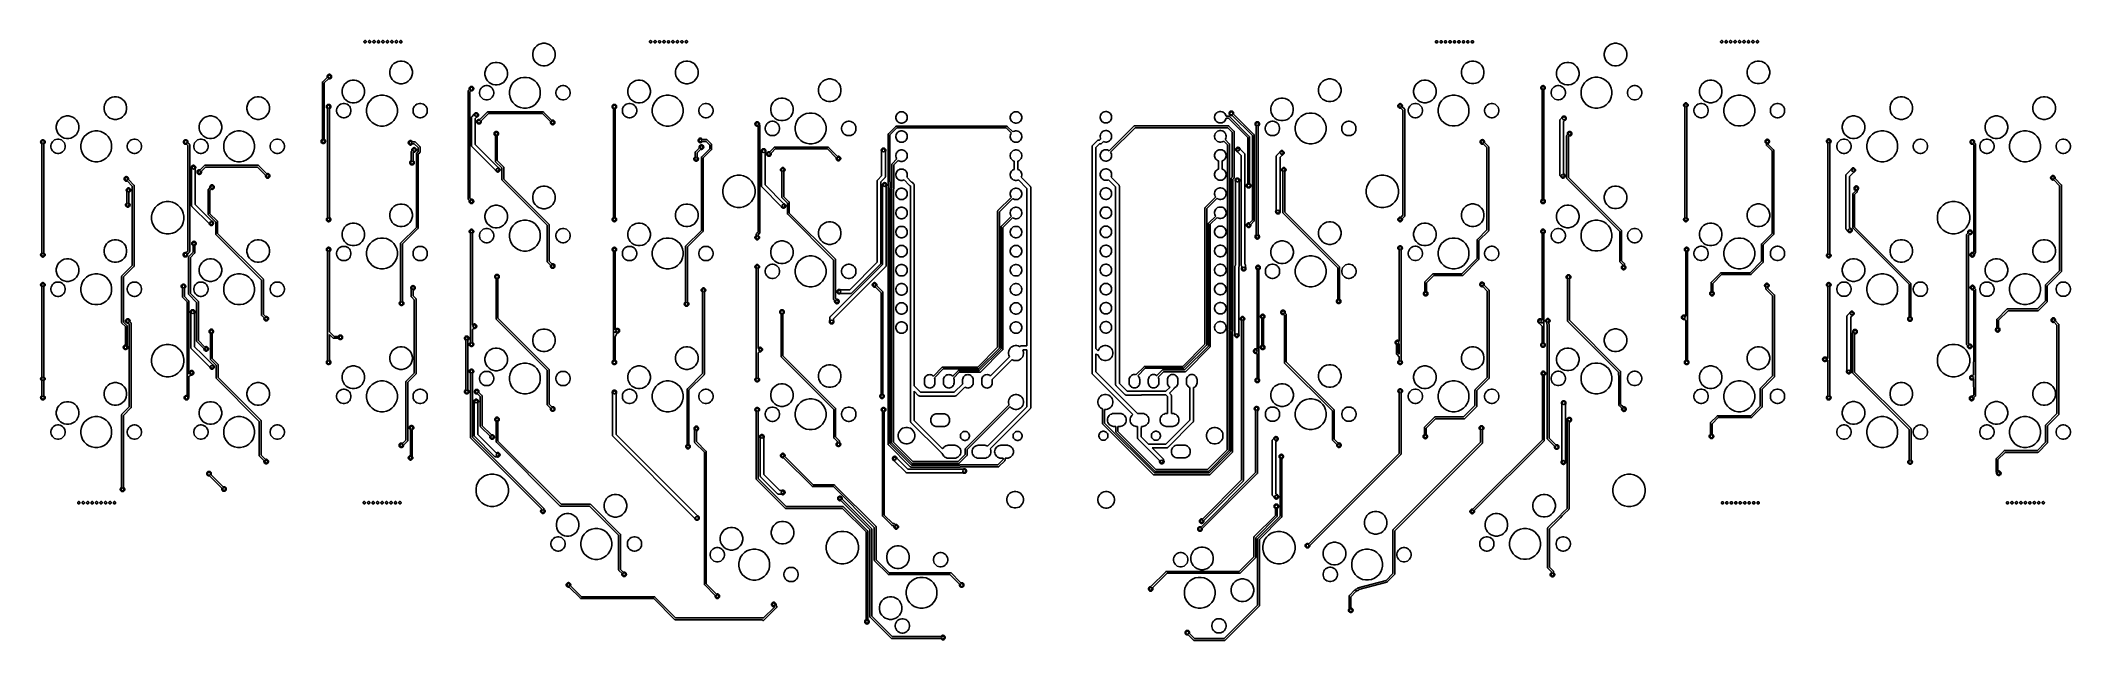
# Model space of a CAD drawing. Extents: x 0.5 to 11.1, y -4 to -0.9.
import ezdxf

# ---------------------------------------------------------------- set-up
doc = ezdxf.new("R2010")
doc.units = 0
doc.header["$MEASUREMENT"] = 0
doc.layers.add('BLACK', color=7, linetype='CONTINUOUS')

msp = doc.modelspace()

# ---------------------------------------------------------------- linework, layer by layer
at = {"layer": 'BLACK', "linetype": 'CONTINUOUS'}
for p, q in [((2.19338, -0.860403), (2.1936, -0.859262)), ((2.19338, -0.861566), (2.19338, -0.860403)), ((2.1936, -0.862707), (2.19338, -0.861566)), ((2.1936, -0.859262), (2.19405, -0.858187)), ((2.19405, -0.863782), (2.1936, -0.862707)), ((2.19405, -0.858187), (2.19469, -0.85722)), ((2.19469, -0.864749), (2.19405, -0.863782)), ((2.19469, -0.85722), (2.19552, -0.856397)), ((2.19552, -0.865571), (2.19469, -0.864749)), ((2.19552, -0.856397), (2.19648, -0.855751)), ((2.19648, -0.866218), (2.19552, -0.865571)), ((2.19648, -0.855751), (2.19756, -0.855306)), ((2.19756, -0.866663), (2.19648, -0.866218)), ((2.19756, -0.855306), (2.1987, -0.855079)), ((2.1987, -0.86689), (2.19756, -0.866663)), ((2.1987, -0.855079), (2.19986, -0.855079)), ((2.19986, -0.86689), (2.1987, -0.86689)), ((2.19986, -0.855079), (2.201, -0.855306)), ((2.201, -0.866663), (2.19986, -0.86689)), ((2.201, -0.855306), (2.20208, -0.855751)), ((2.20208, -0.866218), (2.201, -0.866663)), ((2.20208, -0.855751), (2.20305, -0.856397)), ((2.20305, -0.865571), (2.20208, -0.866218)), ((2.20305, -0.856397), (2.20387, -0.85722)), ((2.20387, -0.864749), (2.20305, -0.865571)), ((2.20387, -0.85722), (2.20451, -0.858187)), ((2.20451, -0.863782), (2.20387, -0.864749)), ((2.20451, -0.858187), (2.20496, -0.859262)), ((2.20496, -0.862707), (2.20451, -0.863782)), ((2.20496, -0.859262), (2.20519, -0.860403)), ((2.20519, -0.861566), (2.20496, -0.862707)), ((2.20519, -0.860403), (2.20519, -0.861566)), ((2.21675, -0.860403), (2.21698, -0.859262)), ((2.21675, -0.861566), (2.21675, -0.860403)), ((2.21698, -0.862707), (2.21675, -0.861566)), ((2.21698, -0.859262), (2.21742, -0.858187)), ((2.21742, -0.863782), (2.21698, -0.862707)), ((2.21742, -0.858187), (2.21807, -0.85722)), ((2.21807, -0.864749), (2.21742, -0.863782)), ((2.21807, -0.85722), (2.21889, -0.856397)), ((2.21889, -0.865571), (2.21807, -0.864749)), ((2.21889, -0.856397), (2.21986, -0.855751)), ((2.21986, -0.866218), (2.21889, -0.865571)), ((2.21986, -0.855751), (2.22093, -0.855306)), ((2.22093, -0.866663), (2.21986, -0.866218)), ((2.22093, -0.855306), (2.22208, -0.855079)), ((2.22208, -0.86689), (2.22093, -0.866663)), ((2.22208, -0.855079), (2.22324, -0.855079)), ((2.22324, -0.86689), (2.22208, -0.86689)), ((2.22324, -0.855079), (2.22438, -0.855306)), ((2.22438, -0.866663), (2.22324, -0.86689)), ((2.22438, -0.855306), (2.22545, -0.855751)), ((2.22545, -0.866218), (2.22438, -0.866663)), ((2.22545, -0.855751), (2.22642, -0.856397)), ((2.22642, -0.865571), (2.22545, -0.866218)), ((2.22642, -0.856397), (2.22724, -0.85722)), ((2.22724, -0.864749), (2.22642, -0.865571)), ((2.22724, -0.85722), (2.22789, -0.858187)), ((2.22789, -0.863782), (2.22724, -0.864749)), ((2.22789, -0.858187), (2.22834, -0.859262)), ((2.22834, -0.862707), (2.22789, -0.863782)), ((2.22834, -0.859262), (2.22856, -0.860403)), ((2.22856, -0.861566), (2.22834, -0.862707)), ((2.22856, -0.860403), (2.22856, -0.861566)), ((2.24013, -0.860403), (2.24035, -0.859262)), ((2.24013, -0.861566), (2.24013, -0.860403)), ((2.24035, -0.862707), (2.24013, -0.861566)), ((2.24035, -0.859262), (2.2408, -0.858187)), ((2.2408, -0.863782), (2.24035, -0.862707)), ((2.2408, -0.858187), (2.24145, -0.85722)), ((2.24145, -0.864749), (2.2408, -0.863782)), ((2.24145, -0.85722), (2.24227, -0.856397)), ((2.24227, -0.865571), (2.24145, -0.864749)), ((2.24227, -0.856397), (2.24324, -0.855751)), ((2.24324, -0.866218), (2.24227, -0.865571)), ((2.24324, -0.855751), (2.24431, -0.855306)), ((2.24431, -0.866663), (2.24324, -0.866218)), ((2.24431, -0.855306), (2.24545, -0.855079)), ((2.24545, -0.86689), (2.24431, -0.866663)), ((2.24545, -0.855079), (2.24662, -0.855079)), ((2.24662, -0.86689), (2.24545, -0.86689)), ((2.24662, -0.855079), (2.24776, -0.855306)), ((2.24776, -0.866663), (2.24662, -0.86689)), ((2.24776, -0.855306), (2.24883, -0.855751)), ((2.24883, -0.866218), (2.24776, -0.866663)), ((2.24883, -0.855751), (2.2498, -0.856397)), ((2.2498, -0.865571), (2.24883, -0.866218)), ((2.2498, -0.856397), (2.25062, -0.85722)), ((2.25062, -0.864749), (2.2498, -0.865571)), ((2.25062, -0.85722), (2.25127, -0.858187)), ((2.25127, -0.863782), (2.25062, -0.864749)), ((2.25127, -0.858187), (2.25171, -0.859262)), ((2.25171, -0.862707), (2.25127, -0.863782)), ((2.25171, -0.859262), (2.25194, -0.860403)), ((2.25194, -0.861566), (2.25171, -0.862707)), ((2.25194, -0.860403), (2.25194, -0.861566)), ((2.2635, -0.860403), (2.26373, -0.859262)), ((2.2635, -0.861566), (2.2635, -0.860403)), ((2.26373, -0.862707), (2.2635, -0.861566)), ((2.26373, -0.859262), (2.26418, -0.858187)), ((2.26418, -0.863782), (2.26373, -0.862707)), ((2.26418, -0.858187), (2.26482, -0.85722)), ((2.26482, -0.864749), (2.26418, -0.863782)), ((2.26482, -0.85722), (2.26564, -0.856397)), ((2.26564, -0.865571), (2.26482, -0.864749)), ((2.26564, -0.856397), (2.26661, -0.855751)), ((2.26661, -0.866218), (2.26564, -0.865571)), ((2.26661, -0.855751), (2.26769, -0.855306)), ((2.26769, -0.866663), (2.26661, -0.866218)), ((2.26769, -0.855306), (2.26883, -0.855079)), ((2.26883, -0.86689), (2.26769, -0.866663)), ((2.26883, -0.855079), (2.26999, -0.855079)), ((2.26999, -0.86689), (2.26883, -0.86689)), ((2.26999, -0.855079), (2.27113, -0.855306)), ((2.27113, -0.866663), (2.26999, -0.86689)), ((2.27113, -0.855306), (2.27221, -0.855751)), ((2.27221, -0.866218), (2.27113, -0.866663)), ((2.27221, -0.855751), (2.27317, -0.856397)), ((2.27317, -0.865571), (2.27221, -0.866218)), ((2.27317, -0.856397), (2.274, -0.85722)), ((2.274, -0.864749), (2.27317, -0.865571)), ((2.274, -0.85722), (2.27464, -0.858187)), ((2.27464, -0.863782), (2.274, -0.864749)), ((2.27464, -0.858187), (2.27509, -0.859262)), ((2.27509, -0.862707), (2.27464, -0.863782)), ((2.27509, -0.859262), (2.27531, -0.860403)), ((2.27531, -0.861566), (2.27509, -0.862707)), ((2.27531, -0.860403), (2.27531, -0.861566)), ((2.28688, -0.860403), (2.28711, -0.859262)), ((2.28688, -0.861566), (2.28688, -0.860403)), ((2.28711, -0.862707), (2.28688, -0.861566)), ((2.28711, -0.859262), (2.28755, -0.858187)), ((2.28755, -0.863782), (2.28711, -0.862707)), ((2.28755, -0.858187), (2.2882, -0.85722)), ((2.2882, -0.864749), (2.28755, -0.863782)), ((2.2882, -0.85722), (2.28902, -0.856397)), ((2.28902, -0.865571), (2.2882, -0.864749)), ((2.28902, -0.856397), (2.28999, -0.855751)), ((2.28999, -0.866218), (2.28902, -0.865571)), ((2.28999, -0.855751), (2.29106, -0.855306)), ((2.29106, -0.866663), (2.28999, -0.866218)), ((2.29106, -0.855306), (2.2922, -0.855079)), ((2.2922, -0.86689), (2.29106, -0.866663)), ((2.2922, -0.855079), (2.29337, -0.855079)), ((2.29337, -0.86689), (2.2922, -0.86689)), ((2.29337, -0.855079), (2.29451, -0.855306)), ((2.29451, -0.866663), (2.29337, -0.86689)), ((2.29451, -0.855306), (2.29558, -0.855751)), ((2.29558, -0.866218), (2.29451, -0.866663)), ((2.29558, -0.855751), (2.29655, -0.856397)), ((2.29655, -0.865571), (2.29558, -0.866218)), ((2.29655, -0.856397), (2.29737, -0.85722)), ((2.29737, -0.864749), (2.29655, -0.865571)), ((2.29737, -0.85722), (2.29802, -0.858187)), ((2.29802, -0.863782), (2.29737, -0.864749)), ((2.29802, -0.858187), (2.29846, -0.859262)), ((2.29846, -0.862707), (2.29802, -0.863782)), ((2.29846, -0.859262), (2.29869, -0.860403)), ((2.29869, -0.861566), (2.29846, -0.862707)), ((2.29869, -0.860403), (2.29869, -0.861566)), ((2.31026, -0.860403), (2.31048, -0.859262)), ((2.31026, -0.861566), (2.31026, -0.860403)), ((2.31048, -0.862707), (2.31026, -0.861566)), ((2.31048, -0.859262), (2.31093, -0.858187)), ((2.31093, -0.863782), (2.31048, -0.862707)), ((2.31093, -0.858187), (2.31157, -0.85722)), ((2.31157, -0.864749), (2.31093, -0.863782)), ((2.31157, -0.85722), (2.3124, -0.856397)), ((2.3124, -0.865571), (2.31157, -0.864749)), ((2.3124, -0.856397), (2.31336, -0.855751)), ((2.31336, -0.866218), (2.3124, -0.865571)), ((2.31336, -0.855751), (2.31444, -0.855306)), ((2.31444, -0.866663), (2.31336, -0.866218)), ((2.31444, -0.855306), (2.31558, -0.855079)), ((2.31558, -0.86689), (2.31444, -0.866663)), ((2.31558, -0.855079), (2.31674, -0.855079)), ((2.31674, -0.86689), (2.31558, -0.86689)), ((2.31674, -0.855079), (2.31788, -0.855306)), ((2.31788, -0.866663), (2.31674, -0.86689)), ((2.31788, -0.855306), (2.31896, -0.855751)), ((2.31896, -0.866218), (2.31788, -0.866663)), ((2.31896, -0.855751), (2.31993, -0.856397)), ((2.31993, -0.865571), (2.31896, -0.866218)), ((2.31993, -0.856397), (2.32075, -0.85722)), ((2.32075, -0.864749), (2.31993, -0.865571)), ((2.32075, -0.85722), (2.32139, -0.858187)), ((2.32139, -0.863782), (2.32075, -0.864749)), ((2.32139, -0.858187), (2.32184, -0.859262)), ((2.32184, -0.862707), (2.32139, -0.863782)), ((2.32184, -0.859262), (2.32207, -0.860403)), ((2.32207, -0.861566), (2.32184, -0.862707)), ((2.32207, -0.860403), (2.32207, -0.861566)), ((2.33363, -0.860403), (2.33386, -0.859262)), ((2.33363, -0.861566), (2.33363, -0.860403)), ((2.33386, -0.862707), (2.33363, -0.861566)), ((2.33386, -0.859262), (2.3343, -0.858187)), ((2.3343, -0.863782), (2.33386, -0.862707)), ((2.3343, -0.858187), (2.33495, -0.85722)), ((2.33495, -0.864749), (2.3343, -0.863782)), ((2.33495, -0.85722), (2.33577, -0.856397)), ((2.33577, -0.865571), (2.33495, -0.864749)), ((2.33577, -0.856397), (2.33674, -0.855751)), ((2.33674, -0.866218), (2.33577, -0.865571)), ((2.33674, -0.855751), (2.33781, -0.855306)), ((2.33781, -0.866663), (2.33674, -0.866218)), ((2.33781, -0.855306), (2.33896, -0.855079)), ((2.33896, -0.86689), (2.33781, -0.866663)), ((2.33896, -0.855079), (2.34012, -0.855079)), ((2.34012, -0.86689), (2.33896, -0.86689)), ((2.34012, -0.855079), (2.34126, -0.855306)), ((2.34126, -0.866663), (2.34012, -0.86689)), ((2.34126, -0.855306), (2.34233, -0.855751)), ((2.34233, -0.866218), (2.34126, -0.866663)), ((2.34233, -0.855751), (2.3433, -0.856397)), ((2.3433, -0.865571), (2.34233, -0.866218)), ((2.3433, -0.856397), (2.34412, -0.85722)), ((2.34412, -0.864749), (2.3433, -0.865571)), ((2.34412, -0.85722), (2.34477, -0.858187)), ((2.34477, -0.863782), (2.34412, -0.864749)), ((2.34477, -0.858187), (2.34522, -0.859262)), ((2.34522, -0.862707), (2.34477, -0.863782)), ((2.34522, -0.859262), (2.34544, -0.860403)), ((2.34544, -0.861566), (2.34522, -0.862707)), ((2.34544, -0.860403), (2.34544, -0.861566)), ((2.35701, -0.860403), (2.35723, -0.859262)), ((2.35701, -0.861566), (2.35701, -0.860403)), ((2.35723, -0.862707), (2.35701, -0.861566)), ((2.35723, -0.859262), (2.35768, -0.858187)), ((2.35768, -0.863782), (2.35723, -0.862707)), ((2.35768, -0.858187), (2.35833, -0.85722)), ((2.35833, -0.864749), (2.35768, -0.863782)), ((2.35833, -0.85722), (2.35915, -0.856397)), ((2.35915, -0.865571), (2.35833, -0.864749)), ((2.35915, -0.856397), (2.36012, -0.855751)), ((2.36012, -0.866218), (2.35915, -0.865571)), ((2.36012, -0.855751), (2.36119, -0.855306)), ((2.36119, -0.866663), (2.36012, -0.866218)), ((2.36119, -0.855306), (2.36233, -0.855079)), ((2.36233, -0.86689), (2.36119, -0.866663)), ((2.36233, -0.855079), (2.3635, -0.855079)), ((2.3635, -0.86689), (2.36233, -0.86689)), ((2.3635, -0.855079), (2.36464, -0.855306)), ((2.36464, -0.866663), (2.3635, -0.86689)), ((2.36464, -0.855306), (2.36571, -0.855751)), ((2.36571, -0.866218), (2.36464, -0.866663)), ((2.36571, -0.855751), (2.36668, -0.856397)), ((2.36668, -0.865571), (2.36571, -0.866218)), ((2.36668, -0.856397), (2.3675, -0.85722)), ((2.3675, -0.864749), (2.36668, -0.865571)), ((2.3675, -0.85722), (2.36815, -0.858187)), ((2.36815, -0.863782), (2.3675, -0.864749)), ((2.36815, -0.858187), (2.36859, -0.859262)), ((2.36859, -0.862707), (2.36815, -0.863782)), ((2.36859, -0.859262), (2.36882, -0.860403)), ((2.36882, -0.861566), (2.36859, -0.862707)), ((2.36882, -0.860403), (2.36882, -0.861566)), ((2.38038, -0.860403), (2.38061, -0.859262)), ((2.38038, -0.861566), (2.38038, -0.860403)), ((2.38061, -0.862707), (2.38038, -0.861566)), ((2.38061, -0.859262), (2.38106, -0.858187)), ((2.38106, -0.863782), (2.38061, -0.862707)), ((2.38106, -0.858187), (2.3817, -0.85722)), ((2.3817, -0.864749), (2.38106, -0.863782)), ((2.3817, -0.85722), (2.38252, -0.856397)), ((2.38252, -0.865571), (2.3817, -0.864749)), ((2.38252, -0.856397), (2.38349, -0.855751)), ((2.38349, -0.866218), (2.38252, -0.865571)), ((2.38349, -0.855751), (2.38457, -0.855306)), ((2.38457, -0.866663), (2.38349, -0.866218)), ((2.38457, -0.855306), (2.38571, -0.855079)), ((2.38571, -0.86689), (2.38457, -0.866663)), ((2.38571, -0.855079), (2.38687, -0.855079)), ((2.38687, -0.86689), (2.38571, -0.86689)), ((2.38687, -0.855079), (2.38801, -0.855306)), ((2.38801, -0.866663), (2.38687, -0.86689)), ((2.38801, -0.855306), (2.38909, -0.855751)), ((2.38909, -0.866218), (2.38801, -0.866663)), ((2.38909, -0.855751), (2.39005, -0.856397)), ((2.39005, -0.865571), (2.38909, -0.866218)), ((2.39005, -0.856397), (2.39088, -0.85722)), ((2.39088, -0.864749), (2.39005, -0.865571)), ((2.39088, -0.85722), (2.39152, -0.858187)), ((2.39152, -0.863782), (2.39088, -0.864749)), ((2.39152, -0.858187), (2.39197, -0.859262)), ((2.39197, -0.862707), (2.39152, -0.863782)), ((2.39197, -0.859262), (2.39219, -0.860403)), ((2.39219, -0.861566), (2.39197, -0.862707)), ((2.39219, -0.860403), (2.39219, -0.861566)), ((3.07667, -0.922333), (3.07894, -0.910924)), ((3.07667, -0.933966), (3.07667, -0.922333)), ((3.07894, -0.945375), (3.07667, -0.933966)), ((3.07894, -0.910924), (3.08339, -0.900176)), ((3.08339, -0.956123), (3.07894, -0.945375)), ((3.08339, -0.900176), (3.08986, -0.890504)), ((3.08986, -0.965795), (3.08339, -0.956123)), ((3.08986, -0.890504), (3.09808, -0.882279)), ((3.09808, -0.882279), (3.10776, -0.875816)), ((3.10776, -0.875816), (3.1185, -0.871364)), ((3.1185, -0.871364), (3.12991, -0.869094)), ((3.12991, -0.869094), (3.14154, -0.869094)), ((3.14154, -0.869094), (3.15295, -0.871364)), ((3.15295, -0.871364), (3.1637, -0.875816)), ((3.1637, -0.875816), (3.17337, -0.882279)), ((3.17337, -0.882279), (3.1816, -0.890504)), ((3.1816, -0.890504), (3.18806, -0.900176)), ((3.18806, -0.956123), (3.1816, -0.965795)), ((3.18806, -0.900176), (3.19251, -0.910924)), ((3.19251, -0.945375), (3.18806, -0.956123)), ((3.19251, -0.910924), (3.19478, -0.922333)), ((3.19478, -0.933966), (3.19251, -0.945375)), ((3.19478, -0.922333), (3.19478, -0.933966)), ((3.68829, -0.86056), (3.68851, -0.859419)), ((3.68829, -0.861723), (3.68829, -0.86056)), ((3.68851, -0.862864), (3.68829, -0.861723)), ((3.68851, -0.859419), (3.68896, -0.858344)), ((3.68896, -0.863939), (3.68851, -0.862864)), ((3.68896, -0.858344), (3.68961, -0.857377)), ((3.68961, -0.864906), (3.68896, -0.863939)), ((3.68961, -0.857377), (3.69043, -0.856555)), ((3.69043, -0.865729), (3.68961, -0.864906)), ((3.69043, -0.856555), (3.6914, -0.855908)), ((3.6914, -0.866375), (3.69043, -0.865729)), ((3.6914, -0.855908), (3.69247, -0.855463)), ((3.69247, -0.86682), (3.6914, -0.866375)), ((3.69247, -0.855463), (3.69361, -0.855236)), ((3.69361, -0.867047), (3.69247, -0.86682)), ((3.69361, -0.855236), (3.69477, -0.855236)), ((3.69477, -0.867047), (3.69361, -0.867047)), ((3.69477, -0.855236), (3.69592, -0.855463)), ((3.69592, -0.86682), (3.69477, -0.867047)), ((3.69592, -0.855463), (3.69699, -0.855908)), ((3.69699, -0.866375), (3.69592, -0.86682)), ((3.69699, -0.855908), (3.69796, -0.856555)), ((3.69796, -0.865729), (3.69699, -0.866375)), ((3.69796, -0.856555), (3.69878, -0.857377)), ((3.69878, -0.864906), (3.69796, -0.865729)), ((3.69878, -0.857377), (3.69943, -0.858344)), ((3.69943, -0.863939), (3.69878, -0.864906)), ((3.69943, -0.858344), (3.69987, -0.859419)), ((3.69987, -0.862864), (3.69943, -0.863939)), ((3.69987, -0.859419), (3.7001, -0.86056)), ((3.7001, -0.861723), (3.69987, -0.862864)), ((3.7001, -0.86056), (3.7001, -0.861723)), ((3.71166, -0.86056), (3.71189, -0.859419)), ((3.71166, -0.861723), (3.71166, -0.86056)), ((3.71189, -0.862864), (3.71166, -0.861723)), ((3.71189, -0.859419), (3.71234, -0.858344)), ((3.71234, -0.863939), (3.71189, -0.862864)), ((3.71234, -0.858344), (3.71298, -0.857377)), ((3.71298, -0.864906), (3.71234, -0.863939)), ((3.71298, -0.857377), (3.7138, -0.856555)), ((3.7138, -0.865729), (3.71298, -0.864906)), ((3.7138, -0.856555), (3.71477, -0.855908)), ((3.71477, -0.866375), (3.7138, -0.865729)), ((3.71477, -0.855908), (3.71585, -0.855463)), ((3.71585, -0.86682), (3.71477, -0.866375)), ((3.71585, -0.855463), (3.71699, -0.855236)), ((3.71699, -0.867047), (3.71585, -0.86682)), ((3.71699, -0.855236), (3.71815, -0.855236)), ((3.71815, -0.867047), (3.71699, -0.867047)), ((3.71815, -0.855236), (3.71929, -0.855463)), ((3.71929, -0.86682), (3.71815, -0.867047)), ((3.71929, -0.855463), (3.72037, -0.855908)), ((3.72037, -0.866375), (3.71929, -0.86682)), ((3.72037, -0.855908), (3.72133, -0.856555)), ((3.72133, -0.865729), (3.72037, -0.866375)), ((3.72133, -0.856555), (3.72216, -0.857377)), ((3.72216, -0.864906), (3.72133, -0.865729)), ((3.72216, -0.857377), (3.7228, -0.858344)), ((3.7228, -0.863939), (3.72216, -0.864906)), ((3.7228, -0.858344), (3.72325, -0.859419)), ((3.72325, -0.862864), (3.7228, -0.863939)), ((3.72325, -0.859419), (3.72347, -0.86056)), ((3.72347, -0.861723), (3.72325, -0.862864)), ((3.72347, -0.86056), (3.72347, -0.861723)), ((3.73504, -0.86056), (3.73527, -0.859419)), ((3.73504, -0.861723), (3.73504, -0.86056)), ((3.73527, -0.862864), (3.73504, -0.861723)), ((3.73527, -0.859419), (3.73571, -0.858344)), ((3.73571, -0.863939), (3.73527, -0.862864)), ((3.73571, -0.858344), (3.73636, -0.857377)), ((3.73636, -0.864906), (3.73571, -0.863939)), ((3.73636, -0.857377), (3.73718, -0.856555)), ((3.73718, -0.865729), (3.73636, -0.864906)), ((3.73718, -0.856555), (3.73815, -0.855908)), ((3.73815, -0.866375), (3.73718, -0.865729)), ((3.73815, -0.855908), (3.73922, -0.855463)), ((3.73922, -0.86682), (3.73815, -0.866375)), ((3.73922, -0.855463), (3.74036, -0.855236)), ((3.74036, -0.867047), (3.73922, -0.86682)), ((3.74036, -0.855236), (3.74153, -0.855236)), ((3.74153, -0.867047), (3.74036, -0.867047)), ((3.74153, -0.855236), (3.74267, -0.855463)), ((3.74267, -0.86682), (3.74153, -0.867047)), ((3.74267, -0.855463), (3.74374, -0.855908)), ((3.74374, -0.866375), (3.74267, -0.86682)), ((3.74374, -0.855908), (3.74471, -0.856555)), ((3.74471, -0.865729), (3.74374, -0.866375)), ((3.74471, -0.856555), (3.74553, -0.857377)), ((3.74553, -0.864906), (3.74471, -0.865729)), ((3.74553, -0.857377), (3.74618, -0.858344)), ((3.74618, -0.863939), (3.74553, -0.864906)), ((3.74618, -0.858344), (3.74662, -0.859419)), ((3.74662, -0.862864), (3.74618, -0.863939)), ((3.74662, -0.859419), (3.74685, -0.86056)), ((3.74685, -0.861723), (3.74662, -0.862864)), ((3.74685, -0.86056), (3.74685, -0.861723)), ((3.75842, -0.86056), (3.75864, -0.859419)), ((3.75842, -0.861723), (3.75842, -0.86056)), ((3.75864, -0.862864), (3.75842, -0.861723)), ((3.75864, -0.859419), (3.75909, -0.858344)), ((3.75909, -0.863939), (3.75864, -0.862864)), ((3.75909, -0.858344), (3.75973, -0.857377)), ((3.75973, -0.864906), (3.75909, -0.863939)), ((3.75973, -0.857377), (3.76056, -0.856555)), ((3.76056, -0.865729), (3.75973, -0.864906)), ((3.76056, -0.856555), (3.76152, -0.855908)), ((3.76152, -0.866375), (3.76056, -0.865729)), ((3.76152, -0.855908), (3.7626, -0.855463)), ((3.7626, -0.86682), (3.76152, -0.866375)), ((3.7626, -0.855463), (3.76374, -0.855236)), ((3.76374, -0.867047), (3.7626, -0.86682)), ((3.76374, -0.855236), (3.7649, -0.855236)), ((3.7649, -0.867047), (3.76374, -0.867047)), ((3.7649, -0.855236), (3.76604, -0.855463)), ((3.76604, -0.86682), (3.7649, -0.867047)), ((3.76604, -0.855463), (3.76712, -0.855908)), ((3.76712, -0.866375), (3.76604, -0.86682)), ((3.76712, -0.855908), (3.76809, -0.856555)), ((3.76809, -0.865729), (3.76712, -0.866375)), ((3.76809, -0.856555), (3.76891, -0.857377)), ((3.76891, -0.864906), (3.76809, -0.865729)), ((3.76891, -0.857377), (3.76955, -0.858344)), ((3.76955, -0.863939), (3.76891, -0.864906)), ((3.76955, -0.858344), (3.77, -0.859419)), ((3.77, -0.862864), (3.76955, -0.863939)), ((3.77, -0.859419), (3.77023, -0.86056)), ((3.77023, -0.861723), (3.77, -0.862864)), ((3.77023, -0.86056), (3.77023, -0.861723)), ((3.78179, -0.86056), (3.78202, -0.859419)), ((3.78179, -0.861723), (3.78179, -0.86056)), ((3.78202, -0.862864), (3.78179, -0.861723)), ((3.78202, -0.859419), (3.78246, -0.858344)), ((3.78246, -0.863939), (3.78202, -0.862864)), ((3.78246, -0.858344), (3.78311, -0.857377)), ((3.78311, -0.864906), (3.78246, -0.863939)), ((3.78311, -0.857377), (3.78393, -0.856555)), ((3.78393, -0.865729), (3.78311, -0.864906)), ((3.78393, -0.856555), (3.7849, -0.855908)), ((3.7849, -0.866375), (3.78393, -0.865729)), ((3.7849, -0.855908), (3.78597, -0.855463)), ((3.78597, -0.86682), (3.7849, -0.866375)), ((3.78597, -0.855463), (3.78712, -0.855236)), ((3.78712, -0.867047), (3.78597, -0.86682)), ((3.78712, -0.855236), (3.78828, -0.855236)), ((3.78828, -0.867047), (3.78712, -0.867047)), ((3.78828, -0.855236), (3.78942, -0.855463)), ((3.78942, -0.86682), (3.78828, -0.867047)), ((3.78942, -0.855463), (3.79049, -0.855908)), ((3.79049, -0.866375), (3.78942, -0.86682)), ((3.79049, -0.855908), (3.79146, -0.856555)), ((3.79146, -0.865729), (3.79049, -0.866375)), ((3.79146, -0.856555), (3.79228, -0.857377)), ((3.79228, -0.864906), (3.79146, -0.865729)), ((3.79228, -0.857377), (3.79293, -0.858344)), ((3.79293, -0.863939), (3.79228, -0.864906)), ((3.79293, -0.858344), (3.79338, -0.859419)), ((3.79338, -0.862864), (3.79293, -0.863939)), ((3.79338, -0.859419), (3.7936, -0.86056)), ((3.7936, -0.861723), (3.79338, -0.862864)), ((3.7936, -0.86056), (3.7936, -0.861723)), ((3.80517, -0.86056), (3.80539, -0.859419)), ((3.80517, -0.861723), (3.80517, -0.86056)), ((3.80539, -0.862864), (3.80517, -0.861723)), ((3.80539, -0.859419), (3.80584, -0.858344)), ((3.80584, -0.863939), (3.80539, -0.862864)), ((3.80584, -0.858344), (3.80649, -0.857377)), ((3.80649, -0.864906), (3.80584, -0.863939)), ((3.80649, -0.857377), (3.80731, -0.856555)), ((3.80731, -0.865729), (3.80649, -0.864906)), ((3.80731, -0.856555), (3.80828, -0.855908)), ((3.80828, -0.866375), (3.80731, -0.865729)), ((3.80828, -0.855908), (3.80935, -0.855463)), ((3.80935, -0.86682), (3.80828, -0.866375)), ((3.80935, -0.855463), (3.81049, -0.855236)), ((3.81049, -0.867047), (3.80935, -0.86682)), ((3.81049, -0.855236), (3.81165, -0.855236)), ((3.81165, -0.867047), (3.81049, -0.867047)), ((3.81165, -0.855236), (3.8128, -0.855463)), ((3.8128, -0.86682), (3.81165, -0.867047)), ((3.8128, -0.855463), (3.81387, -0.855908)), ((3.81387, -0.866375), (3.8128, -0.86682)), ((3.81387, -0.855908), (3.81484, -0.856555)), ((3.81484, -0.865729), (3.81387, -0.866375)), ((3.81484, -0.856555), (3.81566, -0.857377)), ((3.81566, -0.864906), (3.81484, -0.865729)), ((3.81566, -0.857377), (3.81631, -0.858344)), ((3.81631, -0.863939), (3.81566, -0.864906)), ((3.81631, -0.858344), (3.81675, -0.859419)), ((3.81675, -0.862864), (3.81631, -0.863939)), ((3.81675, -0.859419), (3.81698, -0.86056)), ((3.81698, -0.861723), (3.81675, -0.862864)), ((3.81698, -0.86056), (3.81698, -0.861723)), ((3.82854, -0.86056), (3.82877, -0.859419)), ((3.82854, -0.861723), (3.82854, -0.86056)), ((3.82877, -0.862864), (3.82854, -0.861723)), ((3.82877, -0.859419), (3.82922, -0.858344)), ((3.82922, -0.863939), (3.82877, -0.862864)), ((3.82922, -0.858344), (3.82986, -0.857377)), ((3.82986, -0.864906), (3.82922, -0.863939)), ((3.82986, -0.857377), (3.83068, -0.856555)), ((3.83068, -0.865729), (3.82986, -0.864906)), ((3.83068, -0.856555), (3.83165, -0.855908)), ((3.83165, -0.866375), (3.83068, -0.865729)), ((3.83165, -0.855908), (3.83273, -0.855463)), ((3.83273, -0.86682), (3.83165, -0.866375)), ((3.83273, -0.855463), (3.83387, -0.855236)), ((3.83387, -0.867047), (3.83273, -0.86682)), ((3.83387, -0.855236), (3.83503, -0.855236)), ((3.83503, -0.867047), (3.83387, -0.867047)), ((3.83503, -0.855236), (3.83617, -0.855463)), ((3.83617, -0.86682), (3.83503, -0.867047)), ((3.83617, -0.855463), (3.83725, -0.855908)), ((3.83725, -0.866375), (3.83617, -0.86682)), ((3.83725, -0.855908), (3.83821, -0.856555)), ((3.83821, -0.865729), (3.83725, -0.866375)), ((3.83821, -0.856555), (3.83904, -0.857377)), ((3.83904, -0.864906), (3.83821, -0.865729)), ((3.83904, -0.857377), (3.83968, -0.858344)), ((3.83968, -0.863939), (3.83904, -0.864906)), ((3.83968, -0.858344), (3.84013, -0.859419)), ((3.84013, -0.862864), (3.83968, -0.863939)), ((3.84013, -0.859419), (3.84035, -0.86056)), ((3.84035, -0.861723), (3.84013, -0.862864)), ((3.84035, -0.86056), (3.84035, -0.861723)), ((3.85192, -0.86056), (3.85215, -0.859419)), ((3.85192, -0.861723), (3.85192, -0.86056)), ((3.85215, -0.862864), (3.85192, -0.861723)), ((3.85215, -0.859419), (3.85259, -0.858344)), ((3.85259, -0.863939), (3.85215, -0.862864)), ((3.85259, -0.858344), (3.85324, -0.857377)), ((3.85324, -0.864906), (3.85259, -0.863939)), ((3.85324, -0.857377), (3.85406, -0.856555)), ((3.85406, -0.865729), (3.85324, -0.864906)), ((3.85406, -0.856555), (3.85503, -0.855908)), ((3.85503, -0.866375), (3.85406, -0.865729)), ((3.85503, -0.855908), (3.8561, -0.855463)), ((3.8561, -0.86682), (3.85503, -0.866375)), ((3.8561, -0.855463), (3.85724, -0.855236)), ((3.85724, -0.867047), (3.8561, -0.86682)), ((3.85724, -0.855236), (3.85841, -0.855236)), ((3.85841, -0.867047), (3.85724, -0.867047)), ((3.85841, -0.855236), (3.85955, -0.855463)), ((3.85955, -0.86682), (3.85841, -0.867047)), ((3.85955, -0.855463), (3.86062, -0.855908)), ((3.86062, -0.866375), (3.85955, -0.86682)), ((3.86062, -0.855908), (3.86159, -0.856555)), ((3.86159, -0.865729), (3.86062, -0.866375)), ((3.86159, -0.856555), (3.86241, -0.857377)), ((3.86241, -0.864906), (3.86159, -0.865729)), ((3.86241, -0.857377), (3.86306, -0.858344)), ((3.86306, -0.863939), (3.86241, -0.864906)), ((3.86306, -0.858344), (3.8635, -0.859419)), ((3.8635, -0.862864), (3.86306, -0.863939)), ((3.8635, -0.859419), (3.86373, -0.86056)), ((3.86373, -0.861723), (3.8635, -0.862864)), ((3.86373, -0.86056), (3.86373, -0.861723)), ((3.8753, -0.86056), (3.87552, -0.859419)), ((3.8753, -0.861723), (3.8753, -0.86056)), ((3.87552, -0.862864), (3.8753, -0.861723)), ((3.87552, -0.859419), (3.87597, -0.858344)), ((3.87597, -0.863939), (3.87552, -0.862864)), ((3.87597, -0.858344), (3.87661, -0.857377)), ((3.87661, -0.864906), (3.87597, -0.863939)), ((3.87661, -0.857377), (3.87744, -0.856555)), ((3.87744, -0.865729), (3.87661, -0.864906)), ((3.87744, -0.856555), (3.8784, -0.855908)), ((3.8784, -0.866375), (3.87744, -0.865729)), ((3.8784, -0.855908), (3.87948, -0.855463)), ((3.87948, -0.86682), (3.8784, -0.866375)), ((3.87948, -0.855463), (3.88062, -0.855236)), ((3.88062, -0.867047), (3.87948, -0.86682)), ((3.88062, -0.855236), (3.88178, -0.855236)), ((3.88178, -0.867047), (3.88062, -0.867047)), ((3.88178, -0.855236), (3.88292, -0.855463)), ((3.88292, -0.86682), (3.88178, -0.867047)), ((3.88292, -0.855463), (3.884, -0.855908)), ((3.884, -0.866375), (3.88292, -0.86682)), ((3.884, -0.855908), (3.88497, -0.856555)), ((3.88497, -0.865729), (3.884, -0.866375)), ((3.88497, -0.856555), (3.88579, -0.857377)), ((3.88579, -0.864906), (3.88497, -0.865729)), ((3.88579, -0.857377), (3.88643, -0.858344)), ((3.88643, -0.863939), (3.88579, -0.864906)), ((3.88643, -0.858344), (3.88688, -0.859419)), ((3.88688, -0.862864), (3.88643, -0.863939)), ((3.88688, -0.859419), (3.88711, -0.86056)), ((3.88711, -0.861723), (3.88688, -0.862864)), ((3.88711, -0.86056), (3.88711, -0.861723)), ((7.80364, -0.861033), (7.80387, -0.859892)), ((7.80364, -0.862196), (7.80364, -0.861033)), ((7.80387, -0.863337), (7.80364, -0.862196)), ((7.80387, -0.859892), (7.80431, -0.858817)), ((7.80431, -0.864411), (7.80387, -0.863337)), ((7.80431, -0.858817), (7.80496, -0.85785)), ((7.80496, -0.865379), (7.80431, -0.864411)), ((7.80496, -0.85785), (7.80578, -0.857027)), ((7.80578, -0.866201), (7.80496, -0.865379)), ((7.80578, -0.857027), (7.80675, -0.856381)), ((7.80675, -0.866848), (7.80578, -0.866201)), ((7.80675, -0.856381), (7.80782, -0.855936)), ((7.80782, -0.867293), (7.80675, -0.866848)), ((7.80782, -0.855936), (7.80897, -0.855709)), ((7.80897, -0.86752), (7.80782, -0.867293)), ((7.80897, -0.855709), (7.81013, -0.855709)), ((7.81013, -0.86752), (7.80897, -0.86752)), ((7.81013, -0.855709), (7.81127, -0.855936)), ((7.81127, -0.867293), (7.81013, -0.86752)), ((7.81127, -0.855936), (7.81234, -0.856381)), ((7.81234, -0.866848), (7.81127, -0.867293)), ((7.81234, -0.856381), (7.81331, -0.857027)), ((7.81331, -0.866201), (7.81234, -0.866848)), ((7.81331, -0.857027), (7.81413, -0.85785)), ((7.81413, -0.865379), (7.81331, -0.866201)), ((7.81413, -0.85785), (7.81478, -0.858817)), ((7.81478, -0.864411), (7.81413, -0.865379)), ((7.81478, -0.858817), (7.81523, -0.859892)), ((7.81523, -0.863337), (7.81478, -0.864411)), ((7.81523, -0.859892), (7.81545, -0.861033)), ((7.81545, -0.862196), (7.81523, -0.863337)), ((7.81545, -0.861033), (7.81545, -0.862196)), ((7.82702, -0.861033), (7.82724, -0.859892)), ((7.82702, -0.862196), (7.82702, -0.861033)), ((7.82724, -0.863337), (7.82702, -0.862196)), ((7.82724, -0.859892), (7.82769, -0.858817)), ((7.82769, -0.864411), (7.82724, -0.863337)), ((7.82769, -0.858817), (7.82834, -0.85785)), ((7.82834, -0.865379), (7.82769, -0.864411)), ((7.82834, -0.85785), (7.82916, -0.857027)), ((7.82916, -0.866201), (7.82834, -0.865379)), ((7.82916, -0.857027), (7.83013, -0.856381)), ((7.83013, -0.866848), (7.82916, -0.866201)), ((7.83013, -0.856381), (7.8312, -0.855936)), ((7.8312, -0.867293), (7.83013, -0.866848)), ((7.8312, -0.855936), (7.83234, -0.855709)), ((7.83234, -0.86752), (7.8312, -0.867293)), ((7.83234, -0.855709), (7.8335, -0.855709)), ((7.8335, -0.86752), (7.83234, -0.86752)), ((7.8335, -0.855709), (7.83465, -0.855936)), ((7.83465, -0.867293), (7.8335, -0.86752)), ((7.83465, -0.855936), (7.83572, -0.856381)), ((7.83572, -0.866848), (7.83465, -0.867293)), ((7.83572, -0.856381), (7.83669, -0.857027)), ((7.83669, -0.866201), (7.83572, -0.866848)), ((7.83669, -0.857027), (7.83751, -0.85785)), ((7.83751, -0.865379), (7.83669, -0.866201)), ((7.83751, -0.85785), (7.83816, -0.858817)), ((7.83816, -0.864411), (7.83751, -0.865379)), ((7.83816, -0.858817), (7.8386, -0.859892)), ((7.8386, -0.863337), (7.83816, -0.864411)), ((7.8386, -0.859892), (7.83883, -0.861033)), ((7.83883, -0.862196), (7.8386, -0.863337)), ((7.83883, -0.861033), (7.83883, -0.862196)), ((7.85039, -0.861033), (7.85062, -0.859892)), ((7.85039, -0.862196), (7.85039, -0.861033)), ((7.85062, -0.863337), (7.85039, -0.862196)), ((7.85062, -0.859892), (7.85107, -0.858817)), ((7.85107, -0.864411), (7.85062, -0.863337)), ((7.85107, -0.858817), (7.85171, -0.85785)), ((7.85171, -0.865379), (7.85107, -0.864411)), ((7.85171, -0.85785), (7.85253, -0.857027)), ((7.85253, -0.866201), (7.85171, -0.865379)), ((7.85253, -0.857027), (7.8535, -0.856381)), ((7.8535, -0.866848), (7.85253, -0.866201)), ((7.8535, -0.856381), (7.85458, -0.855936)), ((7.85458, -0.867293), (7.8535, -0.866848)), ((7.85458, -0.855936), (7.85572, -0.855709)), ((7.85572, -0.86752), (7.85458, -0.867293)), ((7.85572, -0.855709), (7.85688, -0.855709)), ((7.85688, -0.86752), (7.85572, -0.86752)), ((7.85688, -0.855709), (7.85802, -0.855936)), ((7.85802, -0.867293), (7.85688, -0.86752)), ((7.85802, -0.855936), (7.8591, -0.856381)), ((7.8591, -0.866848), (7.85802, -0.867293)), ((7.8591, -0.856381), (7.86006, -0.857027)), ((7.86006, -0.866201), (7.8591, -0.866848)), ((7.86006, -0.857027), (7.86089, -0.85785)), ((7.86089, -0.865379), (7.86006, -0.866201)), ((7.86089, -0.85785), (7.86153, -0.858817)), ((7.86153, -0.864411), (7.86089, -0.865379)), ((7.86153, -0.858817), (7.86198, -0.859892)), ((7.86198, -0.863337), (7.86153, -0.864411)), ((7.86198, -0.859892), (7.8622, -0.861033)), ((7.8622, -0.862196), (7.86198, -0.863337)), ((7.8622, -0.861033), (7.8622, -0.862196)), ((7.87377, -0.861033), (7.874, -0.859892)), ((7.87377, -0.862196), (7.87377, -0.861033)), ((7.874, -0.863337), (7.87377, -0.862196)), ((7.874, -0.859892), (7.87444, -0.858817)), ((7.87444, -0.864411), (7.874, -0.863337)), ((7.87444, -0.858817), (7.87509, -0.85785)), ((7.87509, -0.865379), (7.87444, -0.864411)), ((7.87509, -0.85785), (7.87591, -0.857027)), ((7.87591, -0.866201), (7.87509, -0.865379)), ((7.87591, -0.857027), (7.87688, -0.856381)), ((7.87688, -0.866848), (7.87591, -0.866201)), ((7.87688, -0.856381), (7.87795, -0.855936)), ((7.87795, -0.867293), (7.87688, -0.866848)), ((7.87795, -0.855936), (7.87909, -0.855709)), ((7.87909, -0.86752), (7.87795, -0.867293)), ((7.87909, -0.855709), (7.88026, -0.855709)), ((7.88026, -0.86752), (7.87909, -0.86752)), ((7.88026, -0.855709), (7.8814, -0.855936)), ((7.8814, -0.867293), (7.88026, -0.86752)), ((7.8814, -0.855936), (7.88247, -0.856381)), ((7.88247, -0.866848), (7.8814, -0.867293)), ((7.88247, -0.856381), (7.88344, -0.857027)), ((7.88344, -0.866201), (7.88247, -0.866848)), ((7.88344, -0.857027), (7.88426, -0.85785)), ((7.88426, -0.865379), (7.88344, -0.866201)), ((7.88426, -0.85785), (7.88491, -0.858817)), ((7.88491, -0.864411), (7.88426, -0.865379)), ((7.88491, -0.858817), (7.88535, -0.859892)), ((7.88535, -0.863337), (7.88491, -0.864411)), ((7.88535, -0.859892), (7.88558, -0.861033)), ((7.88558, -0.862196), (7.88535, -0.863337)), ((7.88558, -0.861033), (7.88558, -0.862196)), ((7.89715, -0.861033), (7.89737, -0.859892)), ((7.89715, -0.862196), (7.89715, -0.861033)), ((7.89737, -0.863337), (7.89715, -0.862196)), ((7.89737, -0.859892), (7.89782, -0.858817)), ((7.89782, -0.864411), (7.89737, -0.863337)), ((7.89782, -0.858817), (7.89846, -0.85785)), ((7.89846, -0.865379), (7.89782, -0.864411)), ((7.89846, -0.85785), (7.89929, -0.857027)), ((7.89929, -0.866201), (7.89846, -0.865379)), ((7.89929, -0.857027), (7.90025, -0.856381)), ((7.90025, -0.866848), (7.89929, -0.866201)), ((7.90025, -0.856381), (7.90133, -0.855936)), ((7.90133, -0.867293), (7.90025, -0.866848)), ((7.90133, -0.855936), (7.90247, -0.855709)), ((7.90247, -0.86752), (7.90133, -0.867293)), ((7.90247, -0.855709), (7.90363, -0.855709)), ((7.90363, -0.86752), (7.90247, -0.86752)), ((7.90363, -0.855709), (7.90477, -0.855936)), ((7.90477, -0.867293), (7.90363, -0.86752)), ((7.90477, -0.855936), (7.90585, -0.856381)), ((7.90585, -0.866848), (7.90477, -0.867293)), ((7.90585, -0.856381), (7.90682, -0.857027)), ((7.90682, -0.866201), (7.90585, -0.866848)), ((7.90682, -0.857027), (7.90764, -0.85785)), ((7.90764, -0.865379), (7.90682, -0.866201)), ((7.90764, -0.85785), (7.90828, -0.858817)), ((7.90828, -0.864411), (7.90764, -0.865379)), ((7.90828, -0.858817), (7.90873, -0.859892)), ((7.90873, -0.863337), (7.90828, -0.864411)), ((7.90873, -0.859892), (7.90896, -0.861033)), ((7.90896, -0.862196), (7.90873, -0.863337)), ((7.90896, -0.861033), (7.90896, -0.862196)), ((7.92052, -0.861033), (7.92075, -0.859892)), ((7.92052, -0.862196), (7.92052, -0.861033)), ((7.92075, -0.863337), (7.92052, -0.862196)), ((7.92075, -0.859892), (7.92119, -0.858817)), ((7.92119, -0.864411), (7.92075, -0.863337)), ((7.92119, -0.858817), (7.92184, -0.85785)), ((7.92184, -0.865379), (7.92119, -0.864411)), ((7.92184, -0.85785), (7.92266, -0.857027)), ((7.92266, -0.866201), (7.92184, -0.865379)), ((7.92266, -0.857027), (7.92363, -0.856381)), ((7.92363, -0.866848), (7.92266, -0.866201)), ((7.92363, -0.856381), (7.9247, -0.855936)), ((7.9247, -0.867293), (7.92363, -0.866848)), ((7.9247, -0.855936), (7.92585, -0.855709)), ((7.92585, -0.86752), (7.9247, -0.867293)), ((7.92585, -0.855709), (7.92701, -0.855709)), ((7.92701, -0.86752), (7.92585, -0.86752)), ((7.92701, -0.855709), (7.92815, -0.855936)), ((7.92815, -0.867293), (7.92701, -0.86752)), ((7.92815, -0.855936), (7.92922, -0.856381)), ((7.92922, -0.866848), (7.92815, -0.867293)), ((7.92922, -0.856381), (7.93019, -0.857027)), ((7.93019, -0.866201), (7.92922, -0.866848)), ((7.93019, -0.857027), (7.93101, -0.85785)), ((7.93101, -0.865379), (7.93019, -0.866201)), ((7.93101, -0.85785), (7.93166, -0.858817)), ((7.93166, -0.864411), (7.93101, -0.865379)), ((7.93166, -0.858817), (7.93211, -0.859892)), ((7.93211, -0.863337), (7.93166, -0.864411)), ((7.93211, -0.859892), (7.93233, -0.861033)), ((7.93233, -0.862196), (7.93211, -0.863337)), ((7.93233, -0.861033), (7.93233, -0.862196)), ((7.9439, -0.861033), (7.94412, -0.859892)), ((7.9439, -0.862196), (7.9439, -0.861033)), ((7.94412, -0.863337), (7.9439, -0.862196)), ((7.94412, -0.859892), (7.94457, -0.858817)), ((7.94457, -0.864411), (7.94412, -0.863337)), ((7.94457, -0.858817), (7.94522, -0.85785)), ((7.94522, -0.865379), (7.94457, -0.864411)), ((7.94522, -0.85785), (7.94604, -0.857027)), ((7.94604, -0.866201), (7.94522, -0.865379)), ((7.94604, -0.857027), (7.94701, -0.856381)), ((7.94701, -0.866848), (7.94604, -0.866201)), ((7.94701, -0.856381), (7.94808, -0.855936)), ((7.94808, -0.867293), (7.94701, -0.866848)), ((7.94808, -0.855936), (7.94922, -0.855709)), ((7.94922, -0.86752), (7.94808, -0.867293)), ((7.94922, -0.855709), (7.95038, -0.855709)), ((7.95038, -0.86752), (7.94922, -0.86752)), ((7.95038, -0.855709), (7.95153, -0.855936)), ((7.95153, -0.867293), (7.95038, -0.86752)), ((7.95153, -0.855936), (7.9526, -0.856381)), ((7.9526, -0.866848), (7.95153, -0.867293)), ((7.9526, -0.856381), (7.95357, -0.857027)), ((7.95357, -0.866201), (7.9526, -0.866848)), ((7.95357, -0.857027), (7.95439, -0.85785)), ((7.95439, -0.865379), (7.95357, -0.866201)), ((7.95439, -0.85785), (7.95504, -0.858817)), ((7.95504, -0.864411), (7.95439, -0.865379)), ((7.95504, -0.858817), (7.95548, -0.859892)), ((7.95548, -0.863337), (7.95504, -0.864411)), ((7.95548, -0.859892), (7.95571, -0.861033)), ((7.95571, -0.862196), (7.95548, -0.863337)), ((7.95571, -0.861033), (7.95571, -0.862196)), ((7.96727, -0.861033), (7.9675, -0.859892)), ((7.96727, -0.862196), (7.96727, -0.861033)), ((7.9675, -0.863337), (7.96727, -0.862196)), ((7.9675, -0.859892), (7.96795, -0.858817)), ((7.96795, -0.864411), (7.9675, -0.863337)), ((7.96795, -0.858817), (7.96859, -0.85785)), ((7.96859, -0.865379), (7.96795, -0.864411)), ((7.96859, -0.85785), (7.96941, -0.857027)), ((7.96941, -0.866201), (7.96859, -0.865379)), ((7.96941, -0.857027), (7.97038, -0.856381)), ((7.97038, -0.866848), (7.96941, -0.866201)), ((7.97038, -0.856381), (7.97146, -0.855936)), ((7.97146, -0.867293), (7.97038, -0.866848)), ((7.97146, -0.855936), (7.9726, -0.855709)), ((7.9726, -0.86752), (7.97146, -0.867293)), ((7.9726, -0.855709), (7.97376, -0.855709)), ((7.97376, -0.86752), (7.9726, -0.86752)), ((7.97376, -0.855709), (7.9749, -0.855936)), ((7.9749, -0.867293), (7.97376, -0.86752)), ((7.9749, -0.855936), (7.97598, -0.856381)), ((7.97598, -0.866848), (7.9749, -0.867293)), ((7.97598, -0.856381), (7.97694, -0.857027)), ((7.97694, -0.866201), (7.97598, -0.866848)), ((7.97694, -0.857027), (7.97777, -0.85785)), ((7.97777, -0.865379), (7.97694, -0.866201)), ((7.97777, -0.85785), (7.97841, -0.858817)), ((7.97841, -0.864411), (7.97777, -0.865379)), ((7.97841, -0.858817), (7.97886, -0.859892)), ((7.97886, -0.863337), (7.97841, -0.864411)), ((7.97886, -0.859892), (7.97908, -0.861033)), ((7.97908, -0.862196), (7.97886, -0.863337)), ((7.97908, -0.861033), (7.97908, -0.862196)), ((7.99065, -0.861033), (7.99088, -0.859892)), ((7.99065, -0.862196), (7.99065, -0.861033)), ((7.99088, -0.863337), (7.99065, -0.862196)), ((7.99088, -0.859892), (7.99132, -0.858817)), ((7.99132, -0.864411), (7.99088, -0.863337)), ((7.99132, -0.858817), (7.99197, -0.85785)), ((7.99197, -0.865379), (7.99132, -0.864411)), ((7.99197, -0.85785), (7.99279, -0.857027)), ((7.99279, -0.866201), (7.99197, -0.865379)), ((7.99279, -0.857027), (7.99376, -0.856381)), ((7.99376, -0.866848), (7.99279, -0.866201)), ((7.99376, -0.856381), (7.99483, -0.855936)), ((7.99483, -0.867293), (7.99376, -0.866848)), ((7.99483, -0.855936), (7.99597, -0.855709)), ((7.99597, -0.86752), (7.99483, -0.867293)), ((7.99597, -0.855709), (7.99714, -0.855709)), ((7.99714, -0.86752), (7.99597, -0.86752)), ((7.99714, -0.855709), (7.99828, -0.855936)), ((7.99828, -0.867293), (7.99714, -0.86752)), ((7.99828, -0.855936), (7.99935, -0.856381)), ((7.99935, -0.866848), (7.99828, -0.867293)), ((7.99935, -0.856381), (8.00032, -0.857027)), ((8.00032, -0.866201), (7.99935, -0.866848)), ((8.00032, -0.857027), (8.00114, -0.85785)), ((8.00114, -0.865379), (8.00032, -0.866201)), ((8.00114, -0.85785), (8.00179, -0.858817)), ((8.00179, -0.864411), (8.00114, -0.865379)), ((8.00179, -0.858817), (8.00223, -0.859892)), ((8.00223, -0.863337), (8.00179, -0.864411)), ((8.00223, -0.859892), (8.00246, -0.861033)), ((8.00246, -0.862196), (8.00223, -0.863337)), ((8.00246, -0.861033), (8.00246, -0.862196)), ((8.68719, -0.922136), (8.68945, -0.910727)), ((8.68719, -0.933769), (8.68719, -0.922136)), ((8.68945, -0.945179), (8.68719, -0.933769)), ((8.68945, -0.910727), (8.69391, -0.89998)), ((8.69391, -0.955926), (8.68945, -0.945179)), ((8.69391, -0.89998), (8.70037, -0.890307)), ((8.70037, -0.965598), (8.69391, -0.955926)), ((8.70037, -0.890307), (8.70859, -0.882082)), ((8.70859, -0.882082), (8.71827, -0.875619)), ((8.71827, -0.875619), (8.72901, -0.871167)), ((8.72901, -0.871167), (8.74042, -0.868898)), ((8.74042, -0.868898), (8.75206, -0.868898)), ((8.75206, -0.868898), (8.76347, -0.871167)), ((8.76347, -0.871167), (8.77421, -0.875619)), ((8.77421, -0.875619), (8.78389, -0.882082)), ((8.78389, -0.882082), (8.79211, -0.890307)), ((8.79211, -0.890307), (8.79857, -0.89998)), ((8.79857, -0.955926), (8.79211, -0.965598)), ((8.79857, -0.89998), (8.80303, -0.910727)), ((8.80303, -0.945179), (8.79857, -0.955926)), ((8.80303, -0.910727), (8.8053, -0.922136)), ((8.8053, -0.933769), (8.80303, -0.945179)), ((8.8053, -0.922136), (8.8053, -0.933769)), ((9.29624, -0.860442), (9.29647, -0.859301)), ((9.29624, -0.861605), (9.29624, -0.860442)), ((9.29647, -0.862746), (9.29624, -0.861605)), ((9.29647, -0.859301), (9.29691, -0.858226)), ((9.29691, -0.863821), (9.29647, -0.862746)), ((9.29691, -0.858226), (9.29756, -0.857259)), ((9.29756, -0.864788), (9.29691, -0.863821)), ((9.29756, -0.857259), (9.29838, -0.856436)), ((9.29838, -0.865611), (9.29756, -0.864788)), ((9.29838, -0.856436), (9.29935, -0.85579)), ((9.29935, -0.866257), (9.29838, -0.865611)), ((9.29935, -0.85579), (9.30042, -0.855345)), ((9.30042, -0.866702), (9.29935, -0.866257)), ((9.30042, -0.855345), (9.30156, -0.855118)), ((9.30156, -0.866929), (9.30042, -0.866702)), ((9.30156, -0.855118), (9.30273, -0.855118)), ((9.30273, -0.866929), (9.30156, -0.866929)), ((9.30273, -0.855118), (9.30387, -0.855345)), ((9.30387, -0.866702), (9.30273, -0.866929)), ((9.30387, -0.855345), (9.30494, -0.85579)), ((9.30494, -0.866257), (9.30387, -0.866702)), ((9.30494, -0.85579), (9.30591, -0.856436)), ((9.30591, -0.865611), (9.30494, -0.866257)), ((9.30591, -0.856436), (9.30673, -0.857259)), ((9.30673, -0.864788), (9.30591, -0.865611)), ((9.30673, -0.857259), (9.30738, -0.858226)), ((9.30738, -0.863821), (9.30673, -0.864788)), ((9.30738, -0.858226), (9.30782, -0.859301)), ((9.30782, -0.862746), (9.30738, -0.863821)), ((9.30782, -0.859301), (9.30805, -0.860442)), ((9.30805, -0.861605), (9.30782, -0.862746)), ((9.30805, -0.860442), (9.30805, -0.861605)), ((9.31962, -0.860442), (9.31984, -0.859301)), ((9.31962, -0.861605), (9.31962, -0.860442)), ((9.31984, -0.862746), (9.31962, -0.861605)), ((9.31984, -0.859301), (9.32029, -0.858226)), ((9.32029, -0.863821), (9.31984, -0.862746)), ((9.32029, -0.858226), (9.32093, -0.857259)), ((9.32093, -0.864788), (9.32029, -0.863821)), ((9.32093, -0.857259), (9.32176, -0.856436)), ((9.32176, -0.865611), (9.32093, -0.864788)), ((9.32176, -0.856436), (9.32272, -0.85579)), ((9.32272, -0.866257), (9.32176, -0.865611)), ((9.32272, -0.85579), (9.3238, -0.855345)), ((9.3238, -0.866702), (9.32272, -0.866257)), ((9.3238, -0.855345), (9.32494, -0.855118)), ((9.32494, -0.866929), (9.3238, -0.866702)), ((9.32494, -0.855118), (9.3261, -0.855118)), ((9.3261, -0.866929), (9.32494, -0.866929)), ((9.3261, -0.855118), (9.32724, -0.855345)), ((9.32724, -0.866702), (9.3261, -0.866929)), ((9.32724, -0.855345), (9.32832, -0.85579)), ((9.32832, -0.866257), (9.32724, -0.866702)), ((9.32832, -0.85579), (9.32929, -0.856436)), ((9.32929, -0.865611), (9.32832, -0.866257)), ((9.32929, -0.856436), (9.33011, -0.857259)), ((9.33011, -0.864788), (9.32929, -0.865611)), ((9.33011, -0.857259), (9.33076, -0.858226)), ((9.33076, -0.863821), (9.33011, -0.864788)), ((9.33076, -0.858226), (9.3312, -0.859301)), ((9.3312, -0.862746), (9.33076, -0.863821)), ((9.3312, -0.859301), (9.33143, -0.860442)), ((9.33143, -0.861605), (9.3312, -0.862746)), ((9.33143, -0.860442), (9.33143, -0.861605)), ((9.34299, -0.860442), (9.34322, -0.859301)), ((9.34299, -0.861605), (9.34299, -0.860442)), ((9.34322, -0.862746), (9.34299, -0.861605)), ((9.34322, -0.859301), (9.34366, -0.858226)), ((9.34366, -0.863821), (9.34322, -0.862746)), ((9.34366, -0.858226), (9.34431, -0.857259)), ((9.34431, -0.864788), (9.34366, -0.863821)), ((9.34431, -0.857259), (9.34513, -0.856436)), ((9.34513, -0.865611), (9.34431, -0.864788)), ((9.34513, -0.856436), (9.3461, -0.85579)), ((9.3461, -0.866257), (9.34513, -0.865611)), ((9.3461, -0.85579), (9.34718, -0.855345)), ((9.34718, -0.866702), (9.3461, -0.866257)), ((9.34718, -0.855345), (9.34832, -0.855118)), ((9.34832, -0.866929), (9.34718, -0.866702)), ((9.34832, -0.855118), (9.34948, -0.855118)), ((9.34948, -0.866929), (9.34832, -0.866929)), ((9.34948, -0.855118), (9.35062, -0.855345)), ((9.35062, -0.866702), (9.34948, -0.866929)), ((9.35062, -0.855345), (9.35169, -0.85579)), ((9.35169, -0.866257), (9.35062, -0.866702)), ((9.35169, -0.85579), (9.35266, -0.856436)), ((9.35266, -0.865611), (9.35169, -0.866257)), ((9.35266, -0.856436), (9.35348, -0.857259)), ((9.35348, -0.864788), (9.35266, -0.865611)), ((9.35348, -0.857259), (9.35413, -0.858226)), ((9.35413, -0.863821), (9.35348, -0.864788)), ((9.35413, -0.858226), (9.35458, -0.859301)), ((9.35458, -0.862746), (9.35413, -0.863821)), ((9.35458, -0.859301), (9.3548, -0.860442)), ((9.3548, -0.861605), (9.35458, -0.862746)), ((9.3548, -0.860442), (9.3548, -0.861605)), ((9.36637, -0.860442), (9.3666, -0.859301)), ((9.36637, -0.861605), (9.36637, -0.860442)), ((9.3666, -0.862746), (9.36637, -0.861605)), ((9.3666, -0.859301), (9.36704, -0.858226)), ((9.36704, -0.863821), (9.3666, -0.862746)), ((9.36704, -0.858226), (9.36769, -0.857259)), ((9.36769, -0.864788), (9.36704, -0.863821)), ((9.36769, -0.857259), (9.36851, -0.856436)), ((9.36851, -0.865611), (9.36769, -0.864788)), ((9.36851, -0.856436), (9.36948, -0.85579)), ((9.36948, -0.866257), (9.36851, -0.865611)), ((9.36948, -0.85579), (9.37055, -0.855345)), ((9.37055, -0.866702), (9.36948, -0.866257)), ((9.37055, -0.855345), (9.37169, -0.855118)), ((9.37169, -0.866929), (9.37055, -0.866702)), ((9.37169, -0.855118), (9.37286, -0.855118)), ((9.37286, -0.866929), (9.37169, -0.866929)), ((9.37286, -0.855118), (9.374, -0.855345)), ((9.374, -0.866702), (9.37286, -0.866929)), ((9.374, -0.855345), (9.37507, -0.85579)), ((9.37507, -0.866257), (9.374, -0.866702)), ((9.37507, -0.85579), (9.37604, -0.856436)), ((9.37604, -0.865611), (9.37507, -0.866257)), ((9.37604, -0.856436), (9.37686, -0.857259)), ((9.37686, -0.864788), (9.37604, -0.865611)), ((9.37686, -0.857259), (9.37751, -0.858226)), ((9.37751, -0.863821), (9.37686, -0.864788)), ((9.37751, -0.858226), (9.37795, -0.859301)), ((9.37795, -0.862746), (9.37751, -0.863821)), ((9.37795, -0.859301), (9.37818, -0.860442)), ((9.37818, -0.861605), (9.37795, -0.862746)), ((9.37818, -0.860442), (9.37818, -0.861605)), ((9.38974, -0.860442), (9.38997, -0.859301)), ((9.38974, -0.861605), (9.38974, -0.860442)), ((9.38997, -0.862746), (9.38974, -0.861605)), ((9.38997, -0.859301), (9.39042, -0.858226)), ((9.39042, -0.863821), (9.38997, -0.862746)), ((9.39042, -0.858226), (9.39106, -0.857259)), ((9.39106, -0.864788), (9.39042, -0.863821)), ((9.39106, -0.857259), (9.39189, -0.856436)), ((9.39189, -0.865611), (9.39106, -0.864788)), ((9.39189, -0.856436), (9.39285, -0.85579)), ((9.39285, -0.866257), (9.39189, -0.865611)), ((9.39285, -0.85579), (9.39393, -0.855345)), ((9.39393, -0.866702), (9.39285, -0.866257)), ((9.39393, -0.855345), (9.39507, -0.855118)), ((9.39507, -0.866929), (9.39393, -0.866702)), ((9.39507, -0.855118), (9.39623, -0.855118)), ((9.39623, -0.866929), (9.39507, -0.866929)), ((9.39623, -0.855118), (9.39737, -0.855345)), ((9.39737, -0.866702), (9.39623, -0.866929)), ((9.39737, -0.855345), (9.39845, -0.85579)), ((9.39845, -0.866257), (9.39737, -0.866702)), ((9.39845, -0.85579), (9.39941, -0.856436)), ((9.39941, -0.865611), (9.39845, -0.866257)), ((9.39941, -0.856436), (9.40024, -0.857259)), ((9.40024, -0.864788), (9.39941, -0.865611)), ((9.40024, -0.857259), (9.40088, -0.858226)), ((9.40088, -0.863821), (9.40024, -0.864788)), ((9.40088, -0.858226), (9.40133, -0.859301)), ((9.40133, -0.862746), (9.40088, -0.863821)), ((9.40133, -0.859301), (9.40156, -0.860442)), ((9.40156, -0.861605), (9.40133, -0.862746)), ((9.40156, -0.860442), (9.40156, -0.861605)), ((9.41312, -0.860442), (9.41335, -0.859301)), ((9.41312, -0.861605), (9.41312, -0.860442)), ((9.41335, -0.862746), (9.41312, -0.861605)), ((9.41335, -0.859301), (9.41379, -0.858226)), ((9.41379, -0.863821), (9.41335, -0.862746)), ((9.41379, -0.858226), (9.41444, -0.857259)), ((9.41444, -0.864788), (9.41379, -0.863821)), ((9.41444, -0.857259), (9.41526, -0.856436)), ((9.41526, -0.865611), (9.41444, -0.864788)), ((9.41526, -0.856436), (9.41623, -0.85579)), ((9.41623, -0.866257), (9.41526, -0.865611)), ((9.41623, -0.85579), (9.4173, -0.855345)), ((9.4173, -0.866702), (9.41623, -0.866257)), ((9.4173, -0.855345), (9.41844, -0.855118)), ((9.41844, -0.866929), (9.4173, -0.866702)), ((9.41844, -0.855118), (9.41961, -0.855118)), ((9.41961, -0.866929), (9.41844, -0.866929)), ((9.41961, -0.855118), (9.42075, -0.855345)), ((9.42075, -0.866702), (9.41961, -0.866929)), ((9.42075, -0.855345), (9.42182, -0.85579)), ((9.42182, -0.866257), (9.42075, -0.866702)), ((9.42182, -0.85579), (9.42279, -0.856436)), ((9.42279, -0.865611), (9.42182, -0.866257)), ((9.42279, -0.856436), (9.42361, -0.857259)), ((9.42361, -0.864788), (9.42279, -0.865611)), ((9.42361, -0.857259), (9.42426, -0.858226)), ((9.42426, -0.863821), (9.42361, -0.864788)), ((9.42426, -0.858226), (9.4247, -0.859301)), ((9.4247, -0.862746), (9.42426, -0.863821)), ((9.4247, -0.859301), (9.42493, -0.860442)), ((9.42493, -0.861605), (9.4247, -0.862746)), ((9.42493, -0.860442), (9.42493, -0.861605)), ((9.4365, -0.860442), (9.43672, -0.859301)), ((9.4365, -0.861605), (9.4365, -0.860442)), ((9.43672, -0.862746), (9.4365, -0.861605)), ((9.43672, -0.859301), (9.43717, -0.858226)), ((9.43717, -0.863821), (9.43672, -0.862746)), ((9.43717, -0.858226), (9.43781, -0.857259)), ((9.43781, -0.864788), (9.43717, -0.863821)), ((9.43781, -0.857259), (9.43864, -0.856436)), ((9.43864, -0.865611), (9.43781, -0.864788)), ((9.43864, -0.856436), (9.4396, -0.85579)), ((9.4396, -0.866257), (9.43864, -0.865611)), ((9.4396, -0.85579), (9.44068, -0.855345)), ((9.44068, -0.866702), (9.4396, -0.866257)), ((9.44068, -0.855345), (9.44182, -0.855118)), ((9.44182, -0.866929), (9.44068, -0.866702)), ((9.44182, -0.855118), (9.44298, -0.855118)), ((9.44298, -0.866929), (9.44182, -0.866929)), ((9.44298, -0.855118), (9.44412, -0.855345)), ((9.44412, -0.866702), (9.44298, -0.866929)), ((9.44412, -0.855345), (9.4452, -0.85579)), ((9.4452, -0.866257), (9.44412, -0.866702)), ((9.4452, -0.85579), (9.44617, -0.856436)), ((9.44617, -0.865611), (9.4452, -0.866257)), ((9.44617, -0.856436), (9.44699, -0.857259)), ((9.44699, -0.864788), (9.44617, -0.865611)), ((9.44699, -0.857259), (9.44763, -0.858226)), ((9.44763, -0.863821), (9.44699, -0.864788)), ((9.44763, -0.858226), (9.44808, -0.859301)), ((9.44808, -0.862746), (9.44763, -0.863821)), ((9.44808, -0.859301), (9.44831, -0.860442)), ((9.44831, -0.861605), (9.44808, -0.862746)), ((9.44831, -0.860442), (9.44831, -0.861605)), ((9.45987, -0.860442), (9.4601, -0.859301)), ((9.45987, -0.861605), (9.45987, -0.860442)), ((9.4601, -0.862746), (9.45987, -0.861605)), ((9.4601, -0.859301), (9.46054, -0.858226)), ((9.46054, -0.863821), (9.4601, -0.862746)), ((9.46054, -0.858226), (9.46119, -0.857259)), ((9.46119, -0.864788), (9.46054, -0.863821)), ((9.46119, -0.857259), (9.46201, -0.856436)), ((9.46201, -0.865611), (9.46119, -0.864788)), ((9.46201, -0.856436), (9.46298, -0.85579)), ((9.46298, -0.866257), (9.46201, -0.865611)), ((9.46298, -0.85579), (9.46406, -0.855345)), ((9.46406, -0.866702), (9.46298, -0.866257)), ((9.46406, -0.855345), (9.4652, -0.855118)), ((9.4652, -0.866929), (9.46406, -0.866702)), ((9.4652, -0.855118), (9.46636, -0.855118)), ((9.46636, -0.866929), (9.4652, -0.866929)), ((9.46636, -0.855118), (9.4675, -0.855345)), ((9.4675, -0.866702), (9.46636, -0.866929)), ((9.4675, -0.855345), (9.46857, -0.85579)), ((9.46857, -0.866257), (9.4675, -0.866702)), ((9.46857, -0.85579), (9.46954, -0.856436)), ((9.46954, -0.865611), (9.46857, -0.866257)), ((9.46954, -0.856436), (9.47036, -0.857259)), ((9.47036, -0.864788), (9.46954, -0.865611)), ((9.47036, -0.857259), (9.47101, -0.858226)), ((9.47101, -0.863821), (9.47036, -0.864788)), ((9.47101, -0.858226), (9.47146, -0.859301)), ((9.47146, -0.862746), (9.47101, -0.863821)), ((9.47146, -0.859301), (9.47168, -0.860442)), ((9.47168, -0.861605), (9.47146, -0.862746)), ((9.47168, -0.860442), (9.47168, -0.861605)), ((9.48325, -0.860442), (9.48347, -0.859301)), ((9.48325, -0.861605), (9.48325, -0.860442)), ((9.48347, -0.862746), (9.48325, -0.861605)), ((9.48347, -0.859301), (9.48392, -0.858226)), ((9.48392, -0.863821), (9.48347, -0.862746)), ((9.48392, -0.858226), (9.48457, -0.857259)), ((9.48457, -0.864788), (9.48392, -0.863821)), ((9.48457, -0.857259), (9.48539, -0.856436)), ((9.48539, -0.865611), (9.48457, -0.864788)), ((9.48539, -0.856436), (9.48636, -0.85579)), ((9.48636, -0.866257), (9.48539, -0.865611)), ((9.48636, -0.85579), (9.48743, -0.855345)), ((9.48743, -0.866702), (9.48636, -0.866257)), ((9.48743, -0.855345), (9.48857, -0.855118)), ((9.48857, -0.866929), (9.48743, -0.866702)), ((9.48857, -0.855118), (9.48974, -0.855118)), ((9.48974, -0.866929), (9.48857, -0.866929)), ((9.48974, -0.855118), (9.49088, -0.855345)), ((9.49088, -0.866702), (9.48974, -0.866929)), ((9.49088, -0.855345), (9.49195, -0.85579)), ((9.49195, -0.866257), (9.49088, -0.866702)), ((9.49195, -0.85579), (9.49292, -0.856436)), ((9.49292, -0.865611), (9.49195, -0.866257)), ((9.49292, -0.856436), (9.49374, -0.857259)), ((9.49374, -0.864788), (9.49292, -0.865611)), ((9.49374, -0.857259), (9.49439, -0.858226)), ((9.49439, -0.863821), (9.49374, -0.864788)), ((9.49439, -0.858226), (9.49483, -0.859301)), ((9.49483, -0.862746), (9.49439, -0.863821)), ((9.49483, -0.859301), (9.49506, -0.860442)), ((9.49506, -0.861605), (9.49483, -0.862746)), ((9.49506, -0.860442), (9.49506, -0.861605)), ((1.9773, -1.07135), (2.00103, -1.04762)), ((2.00799, -1.05458), (1.98553, -1.07704)), ((2.0003, -1.04234), (2.00075, -1.04006)), ((2.0003, -1.04467), (2.0003, -1.04234)), ((2.00075, -1.04695), (2.0003, -1.04467)), ((2.00075, -1.04006), (2.00164, -1.03791)), ((2.00103, -1.04762), (2.00075, -1.04695)), ((2.00164, -1.03791), (2.00293, -1.03597)), ((2.00293, -1.03597), (2.00458, -1.03433)), ((2.00458, -1.03433), (2.00651, -1.03304)), ((2.00651, -1.03304), (2.00866, -1.03215)), ((2.00866, -1.05486), (2.00799, -1.05458)), ((2.00866, -1.03215), (2.01094, -1.03169)), ((2.01094, -1.05531), (2.00866, -1.05486)), ((2.01094, -1.03169), (2.01327, -1.03169)), ((2.01327, -1.05531), (2.01094, -1.05531)), ((2.01327, -1.03169), (2.01555, -1.03215)), ((2.01555, -1.05486), (2.01327, -1.05531)), ((2.01555, -1.03215), (2.0177, -1.03304)), ((2.0177, -1.05397), (2.01555, -1.05486)), ((2.0177, -1.03304), (2.01964, -1.03433)), ((2.01964, -1.05268), (2.0177, -1.05397)), ((2.01964, -1.03433), (2.02128, -1.03597)), ((2.02128, -1.05103), (2.01964, -1.05268)), ((2.02128, -1.03597), (2.02257, -1.03791)), ((2.02257, -1.0491), (2.02128, -1.05103)), ((2.02257, -1.03791), (2.02346, -1.04006)), ((2.02346, -1.04695), (2.02257, -1.0491)), ((2.02346, -1.04006), (2.02392, -1.04234)), ((2.02392, -1.04467), (2.02346, -1.04695)), ((2.02392, -1.04234), (2.02392, -1.04467)), ((2.12047, -1.06487), (2.13188, -1.0626)), ((2.13188, -1.0626), (2.14351, -1.0626)), ((2.14351, -1.0626), (2.15492, -1.06487)), ((2.32864, -1.01584), (2.33091, -1.00443)), ((2.32864, -1.02747), (2.32864, -1.01584)), ((2.33091, -1.03888), (2.32864, -1.02747)), ((2.33091, -1.00443), (2.33536, -0.99368)), ((2.33536, -1.04963), (2.33091, -1.03888)), ((2.33536, -0.99368), (2.34183, -0.984008)), ((2.34183, -1.0593), (2.33536, -1.04963)), ((2.34183, -0.984008), (2.35005, -0.975782)), ((2.35005, -1.06752), (2.34183, -1.0593)), ((2.35005, -0.975782), (2.35972, -0.96932)), ((2.35972, -0.96932), (2.37047, -0.964868)), ((2.37047, -0.964868), (2.38188, -0.962598)), ((2.38188, -0.962598), (2.39351, -0.962598)), ((2.39351, -0.962598), (2.40492, -0.964868)), ((2.40492, -0.964868), (2.41567, -0.96932)), ((2.41567, -0.96932), (2.42534, -0.975782)), ((2.42534, -0.975782), (2.43357, -0.984008)), ((2.43357, -1.0593), (2.42534, -1.06752)), ((2.43357, -0.984008), (2.44003, -0.99368)), ((2.44003, -1.04963), (2.43357, -1.0593)), ((2.44003, -0.99368), (2.44448, -1.00443)), ((2.44448, -1.03888), (2.44003, -1.04963)), ((2.44448, -1.00443), (2.44675, -1.01584)), ((2.44675, -1.02747), (2.44448, -1.03888)), ((2.44675, -1.01584), (2.44675, -1.02747)), ((2.82667, -1.02233), (2.82894, -1.01092)), ((2.82667, -1.03397), (2.82667, -1.02233)), ((2.82894, -1.04538), (2.82667, -1.03397)), ((2.82894, -1.01092), (2.83339, -1.00018)), ((2.83339, -1.05612), (2.82894, -1.04538)), ((2.83339, -1.00018), (2.83986, -0.990504)), ((2.83986, -1.0658), (2.83339, -1.05612)), ((2.83986, -0.990504), (2.84808, -0.982279)), ((2.84808, -0.982279), (2.85776, -0.975816)), ((2.85776, -0.975816), (2.8685, -0.971364)), ((2.8685, -0.971364), (2.87991, -0.969094)), ((2.87991, -0.969094), (2.89154, -0.969094)), ((2.89154, -0.969094), (2.90295, -0.971364)), ((2.90295, -0.971364), (2.9137, -0.975816)), ((2.9137, -0.975816), (2.92337, -0.982279)), ((2.92337, -0.982279), (2.9316, -0.990504)), ((2.9316, -0.990504), (2.93806, -1.00018)), ((2.93806, -1.05612), (2.9316, -1.0658)), ((2.93806, -1.00018), (2.94251, -1.01092)), ((2.94251, -1.04538), (2.93806, -1.05612)), ((2.94251, -1.01092), (2.94478, -1.02233)), ((2.94478, -1.03397), (2.94251, -1.04538)), ((2.94478, -1.02233), (2.94478, -1.03397)), ((2.98428, -1.06546), (2.9975, -1.05663)), ((2.9975, -1.05663), (3.01219, -1.05054)), ((3.01219, -1.05054), (3.02778, -1.04744)), ((3.02778, -1.04744), (3.04368, -1.04744)), ((3.04368, -1.04744), (3.05927, -1.05054)), ((3.05927, -1.05054), (3.07396, -1.05663)), ((3.07396, -1.05663), (3.08718, -1.06546)), ((3.09808, -0.974021), (3.08986, -0.965795)), ((3.10776, -0.980484), (3.09808, -0.974021)), ((3.1185, -0.984935), (3.10776, -0.980484)), ((3.12991, -0.987205), (3.1185, -0.984935)), ((3.14154, -0.987205), (3.12991, -0.987205)), ((3.15295, -0.984935), (3.14154, -0.987205)), ((3.1637, -0.980484), (3.15295, -0.984935)), ((3.17337, -0.974021), (3.1637, -0.980484)), ((3.1816, -0.965795), (3.17337, -0.974021)), ((3.61653, -1.06487), (3.62794, -1.0626)), ((3.62794, -1.0626), (3.63958, -1.0626)), ((3.63958, -1.0626), (3.65099, -1.06487)), ((3.8247, -1.01584), (3.82697, -1.00443)), ((3.8247, -1.02747), (3.8247, -1.01584)), ((3.82697, -1.03888), (3.8247, -1.02747)), ((3.82697, -1.00443), (3.83143, -0.99368)), ((3.83143, -1.04963), (3.82697, -1.03888)), ((3.83143, -0.99368), (3.83789, -0.984008)), ((3.83789, -1.0593), (3.83143, -1.04963)), ((3.83789, -0.984008), (3.84611, -0.975782)), ((3.84611, -1.06752), (3.83789, -1.0593)), ((3.84611, -0.975782), (3.85579, -0.96932)), ((3.85579, -0.96932), (3.86653, -0.964868)), ((3.86653, -0.964868), (3.87794, -0.962598)), ((3.87794, -0.962598), (3.88958, -0.962598)), ((3.88958, -0.962598), (3.90099, -0.964868)), ((3.90099, -0.964868), (3.91173, -0.96932)), ((3.91173, -0.96932), (3.92141, -0.975782)), ((3.92141, -0.975782), (3.92963, -0.984008)), ((3.92963, -1.0593), (3.92141, -1.06752)), ((3.92963, -0.984008), (3.93609, -0.99368)), ((3.93609, -1.04963), (3.92963, -1.0593)), ((3.93609, -0.99368), (3.94055, -1.00443)), ((3.94055, -1.03888), (3.93609, -1.04963)), ((3.94055, -1.00443), (3.94281, -1.01584)), ((3.94281, -1.02747), (3.94055, -1.03888)), ((3.94281, -1.01584), (3.94281, -1.02747)), ((4.60382, -1.06282), (4.61457, -1.05837)), ((4.61457, -1.05837), (4.62597, -1.0561)), ((4.62597, -1.0561), (4.63761, -1.0561)), ((4.63761, -1.0561), (4.64902, -1.05837)), ((4.64902, -1.05837), (4.65976, -1.06282)), ((7.22193, -1.06282), (7.23268, -1.05837)), ((7.23268, -1.05837), (7.24409, -1.0561)), ((7.24409, -1.0561), (7.25572, -1.0561)), ((7.25572, -1.0561), (7.26713, -1.05837)), ((7.26713, -1.05837), (7.27787, -1.06282)), ((7.73098, -1.06467), (7.74239, -1.0624)), ((7.74239, -1.0624), (7.75403, -1.0624)), ((7.75403, -1.0624), (7.76543, -1.06467)), ((7.93915, -1.01564), (7.94142, -1.00423)), ((7.93915, -1.02727), (7.93915, -1.01564)), ((7.94142, -1.03868), (7.93915, -1.02727)), ((7.94142, -1.00423), (7.94587, -0.993484)), ((7.94587, -1.04943), (7.94142, -1.03868)), ((7.94587, -0.993484), (7.95234, -0.983811)), ((7.95234, -1.0591), (7.94587, -1.04943)), ((7.95234, -0.983811), (7.96056, -0.975586)), ((7.96056, -1.06733), (7.95234, -1.0591)), ((7.96056, -0.975586), (7.97024, -0.969123)), ((7.97024, -0.969123), (7.98098, -0.964671)), ((7.98098, -0.964671), (7.99239, -0.962402)), ((7.99239, -0.962402), (8.00403, -0.962402)), ((8.00403, -0.962402), (8.01543, -0.964671)), ((8.01543, -0.964671), (8.02618, -0.969123)), ((8.02618, -0.969123), (8.03585, -0.975586)), ((8.03585, -0.975586), (8.04408, -0.983811)), ((8.04408, -1.0591), (8.03585, -1.06733)), ((8.04408, -0.983811), (8.05054, -0.993484)), ((8.05054, -1.04943), (8.04408, -1.0591)), ((8.05054, -0.993484), (8.05499, -1.00423)), ((8.05499, -1.03868), (8.05054, -1.04943)), ((8.05499, -1.00423), (8.05726, -1.01564)), ((8.05726, -1.02727), (8.05499, -1.03868)), ((8.05726, -1.01564), (8.05726, -1.02727)), ((8.43719, -1.02214), (8.43945, -1.01073)), ((8.43719, -1.03377), (8.43719, -1.02214)), ((8.43945, -1.04518), (8.43719, -1.03377)), ((8.43945, -1.01073), (8.44391, -0.99998)), ((8.44391, -1.05593), (8.43945, -1.04518)), ((8.44391, -0.99998), (8.45037, -0.990307)), ((8.45037, -1.0656), (8.44391, -1.05593)), ((8.45037, -0.990307), (8.45859, -0.982082)), ((8.45859, -0.982082), (8.46827, -0.975619)), ((8.46827, -0.975619), (8.47901, -0.971167)), ((8.47901, -0.971167), (8.49042, -0.968898)), ((8.49042, -0.968898), (8.50206, -0.968898)), ((8.50206, -0.968898), (8.51347, -0.971167)), ((8.51347, -0.971167), (8.52421, -0.975619)), ((8.52421, -0.975619), (8.53389, -0.982082)), ((8.53389, -0.982082), (8.54211, -0.990307)), ((8.54211, -0.990307), (8.54857, -0.99998)), ((8.54857, -1.05593), (8.54211, -1.0656)), ((8.54857, -0.99998), (8.55303, -1.01073)), ((8.55303, -1.04518), (8.54857, -1.05593)), ((8.55303, -1.01073), (8.5553, -1.02214)), ((8.5553, -1.03377), (8.55303, -1.04518)), ((8.5553, -1.02214), (8.5553, -1.03377)), ((8.59479, -1.06526), (8.60801, -1.05643)), ((8.60801, -1.05643), (8.6227, -1.05035)), ((8.6227, -1.05035), (8.63829, -1.04724)), ((8.63829, -1.04724), (8.65419, -1.04724)), ((8.65419, -1.04724), (8.66978, -1.05035)), ((8.66978, -1.05035), (8.68447, -1.05643)), ((8.68447, -1.05643), (8.69769, -1.06526)), ((8.70859, -0.973824), (8.70037, -0.965598)), ((8.71827, -0.980287), (8.70859, -0.973824)), ((8.72901, -0.984738), (8.71827, -0.980287)), ((8.74042, -0.987008), (8.72901, -0.984738)), ((8.75206, -0.987008), (8.74042, -0.987008)), ((8.76347, -0.984738), (8.75206, -0.987008)), ((8.77421, -0.980287), (8.76347, -0.984738)), ((8.78389, -0.973824), (8.77421, -0.980287)), ((8.79211, -0.965598), (8.78389, -0.973824)), ((9.22705, -1.06467), (9.23846, -1.0624)), ((9.23846, -1.0624), (9.25009, -1.0624)), ((9.25009, -1.0624), (9.2615, -1.06467)), ((9.43522, -1.01564), (9.43749, -1.00423)), ((9.43522, -1.02727), (9.43522, -1.01564)), ((9.43749, -1.03868), (9.43522, -1.02727)), ((9.43749, -1.00423), (9.44194, -0.993484)), ((9.44194, -1.04943), (9.43749, -1.03868)), ((9.44194, -0.993484), (9.4484, -0.983811)), ((9.4484, -1.0591), (9.44194, -1.04943)), ((9.4484, -0.983811), (9.45663, -0.975586)), ((9.45663, -1.06733), (9.4484, -1.0591)), ((9.45663, -0.975586), (9.4663, -0.969123)), ((9.4663, -0.969123), (9.47705, -0.964671)), ((9.47705, -0.964671), (9.48846, -0.962402)), ((9.48846, -0.962402), (9.50009, -0.962402)), ((9.50009, -0.962402), (9.5115, -0.964671)), ((9.5115, -0.964671), (9.52224, -0.969123)), ((9.52224, -0.969123), (9.53192, -0.975586)), ((9.53192, -0.975586), (9.54014, -0.983811)), ((9.54014, -1.0591), (9.53192, -1.06733)), ((9.54014, -0.983811), (9.54661, -0.993484)), ((9.54661, -1.04943), (9.54014, -1.0591)), ((9.54661, -0.993484), (9.55106, -1.00423)), ((9.55106, -1.03868), (9.54661, -1.04943)), ((9.55106, -1.00423), (9.55333, -1.01564)), ((9.55333, -1.02727), (9.55106, -1.03868)), ((9.55333, -1.01564), (9.55333, -1.02727)), ((0.845763, -1.17102), (0.853988, -1.16279)), ((0.853988, -1.16279), (0.863661, -1.15633)), ((0.863661, -1.15633), (0.874408, -1.15188)), ((0.874408, -1.15188), (0.885817, -1.14961)), ((0.885817, -1.14961), (0.89745, -1.14961)), ((0.89745, -1.14961), (0.90886, -1.15188)), ((0.90886, -1.15188), (0.919607, -1.15633)), ((0.919607, -1.15633), (0.929279, -1.16279)), ((0.929279, -1.16279), (0.937505, -1.17102)), ((1.59379, -1.17102), (1.60202, -1.16279)), ((1.60202, -1.16279), (1.61169, -1.15633)), ((1.61169, -1.15633), (1.62244, -1.15188)), ((1.62244, -1.15188), (1.63385, -1.14961)), ((1.63385, -1.14961), (1.64548, -1.14961)), ((1.64548, -1.14961), (1.65689, -1.15188)), ((1.65689, -1.15188), (1.66764, -1.15633)), ((1.66764, -1.15633), (1.67731, -1.16279)), ((1.67731, -1.16279), (1.68554, -1.17102)), ((1.97567, -1.075), (1.97576, -1.07404)), ((1.97569, -1.07524), (1.97567, -1.075)), ((1.97569, -1.37134), (1.97569, -1.07524)), ((1.97576, -1.07404), (1.97604, -1.07311)), ((1.97604, -1.07311), (1.9765, -1.07225)), ((1.9765, -1.07225), (1.97696, -1.07169)), ((1.97696, -1.07169), (1.97711, -1.0715)), ((1.97696, -1.07169), (1.97696, -1.07169)), ((1.97711, -1.0715), (1.9773, -1.07135)), ((1.98553, -1.07704), (1.98553, -1.37134)), ((2.07864, -1.11584), (2.08091, -1.10443)), ((2.07864, -1.12747), (2.07864, -1.11584)), ((2.08091, -1.13888), (2.07864, -1.12747)), ((2.08091, -1.10443), (2.08536, -1.09368)), ((2.08536, -1.14963), (2.08091, -1.13888)), ((2.08536, -1.09368), (2.09183, -1.08401)), ((2.09183, -1.1593), (2.08536, -1.14963)), ((2.09183, -1.08401), (2.10005, -1.07578)), ((2.10005, -1.16752), (2.09183, -1.1593)), ((2.10005, -1.07578), (2.10972, -1.06932)), ((2.10972, -1.17399), (2.10005, -1.16752)), ((2.10972, -1.06932), (2.12047, -1.06487)), ((2.15492, -1.06487), (2.16567, -1.06932)), ((2.16567, -1.06932), (2.17534, -1.07578)), ((2.17534, -1.16752), (2.16567, -1.17399)), ((2.17534, -1.07578), (2.18357, -1.08401)), ((2.18357, -1.1593), (2.17534, -1.16752)), ((2.18357, -1.08401), (2.19003, -1.09368)), ((2.19003, -1.14963), (2.18357, -1.1593)), ((2.19003, -1.09368), (2.19448, -1.10443)), ((2.19448, -1.13888), (2.19003, -1.14963)), ((2.19448, -1.10443), (2.19675, -1.11584)), ((2.19675, -1.12747), (2.19448, -1.13888)), ((2.19675, -1.11584), (2.19675, -1.12747)), ((2.22501, -1.1702), (2.23625, -1.15896)), ((2.23625, -1.15896), (2.24947, -1.15013)), ((2.24947, -1.15013), (2.26416, -1.14405)), ((2.26416, -1.14405), (2.27975, -1.14094)), ((2.27975, -1.14094), (2.29565, -1.14094)), ((2.29565, -1.14094), (2.31124, -1.14405)), ((2.31124, -1.14405), (2.32593, -1.15013)), ((2.32593, -1.15013), (2.33915, -1.15896)), ((2.33915, -1.15896), (2.35039, -1.1702)), ((2.35972, -1.07399), (2.35005, -1.06752)), ((2.37047, -1.07844), (2.35972, -1.07399)), ((2.38188, -1.08071), (2.37047, -1.07844)), ((2.39351, -1.08071), (2.38188, -1.08071)), ((2.40492, -1.07844), (2.39351, -1.08071)), ((2.41567, -1.07399), (2.40492, -1.07844)), ((2.42534, -1.06752), (2.41567, -1.07399)), ((2.73846, -1.11929), (2.73848, -1.11905)), ((2.73848, -1.11953), (2.73846, -1.11929)), ((2.73848, -1.11905), (2.73855, -1.11833)), ((2.73848, -1.11905), (2.73848, -1.11905)), ((2.73848, -1.68401), (2.73848, -1.11953)), ((2.73855, -1.11833), (2.73884, -1.1174)), ((2.73884, -1.1174), (2.73929, -1.11654)), ((2.73929, -1.11654), (2.73991, -1.1158)), ((2.73991, -1.1158), (2.7401, -1.11564)), ((2.7401, -1.11564), (2.74512, -1.11061)), ((2.74439, -1.10533), (2.74484, -1.10305)), ((2.74439, -1.10766), (2.74439, -1.10533)), ((2.74484, -1.10994), (2.74439, -1.10766)), ((2.74484, -1.10305), (2.74573, -1.1009)), ((2.74512, -1.11061), (2.74484, -1.10994)), ((2.74573, -1.1009), (2.74703, -1.09897)), ((2.74703, -1.09897), (2.74867, -1.09732)), ((2.75208, -1.11757), (2.74833, -1.12133)), ((2.74833, -1.12133), (2.74833, -1.68221)), ((2.74867, -1.09732), (2.75061, -1.09603)), ((2.75061, -1.09603), (2.75276, -1.09514)), ((2.75276, -1.11785), (2.75208, -1.11757)), ((2.75276, -1.09514), (2.75504, -1.09469)), ((2.75504, -1.11831), (2.75276, -1.11785)), ((2.75504, -1.09469), (2.75736, -1.09469)), ((2.75736, -1.11831), (2.75504, -1.11831)), ((2.75736, -1.09469), (2.75965, -1.09514)), ((2.75965, -1.11785), (2.75736, -1.11831)), ((2.75965, -1.09514), (2.7618, -1.09603)), ((2.7618, -1.11696), (2.75965, -1.11785)), ((2.7618, -1.09603), (2.76373, -1.09732)), ((2.76373, -1.11567), (2.7618, -1.11696)), ((2.76373, -1.09732), (2.76538, -1.09897)), ((2.76538, -1.11403), (2.76373, -1.11567)), ((2.76538, -1.09897), (2.76667, -1.1009)), ((2.76667, -1.11209), (2.76538, -1.11403)), ((2.76667, -1.1009), (2.76756, -1.10305)), ((2.76756, -1.10994), (2.76667, -1.11209)), ((2.76756, -1.10305), (2.76801, -1.10533)), ((2.76801, -1.10766), (2.76756, -1.10994)), ((2.76801, -1.10533), (2.76801, -1.10766)), ((2.79833, -1.12447), (2.79976, -1.11724)), ((2.79833, -1.13183), (2.79833, -1.12447)), ((2.79976, -1.13906), (2.79833, -1.13183)), ((2.79976, -1.11724), (2.80258, -1.11043)), ((2.80258, -1.14587), (2.79976, -1.13906)), ((2.80258, -1.11043), (2.80668, -1.10431)), ((2.80668, -1.15199), (2.80258, -1.14587)), ((2.80668, -1.10431), (2.81189, -1.0991)), ((2.81189, -1.1572), (2.80668, -1.15199)), ((2.81189, -1.0991), (2.81801, -1.095)), ((2.81801, -1.16129), (2.81189, -1.1572)), ((2.81801, -1.095), (2.82482, -1.09219)), ((2.82482, -1.16411), (2.81801, -1.16129)), ((2.82482, -1.09219), (2.83204, -1.09075)), ((2.83204, -1.16555), (2.82482, -1.16411)), ((2.83204, -1.09075), (2.83941, -1.09075)), ((2.83941, -1.16555), (2.83204, -1.16555)), ((2.83941, -1.09075), (2.84664, -1.09219)), ((2.84664, -1.16411), (2.83941, -1.16555)), ((2.84808, -1.07402), (2.83986, -1.0658)), ((2.84664, -1.09219), (2.85344, -1.095)), ((2.85344, -1.16129), (2.84664, -1.16411)), ((2.85776, -1.08048), (2.84808, -1.07402)), ((2.85344, -1.095), (2.85957, -1.0991)), ((2.85957, -1.1572), (2.85344, -1.16129)), ((2.8685, -1.08494), (2.85776, -1.08048)), ((2.85957, -1.0991), (2.86478, -1.10431)), ((2.86478, -1.15199), (2.85957, -1.1572)), ((2.86478, -1.10431), (2.86887, -1.11043)), ((2.86887, -1.14587), (2.86478, -1.15199)), ((2.87991, -1.0872), (2.8685, -1.08494)), ((2.86887, -1.11043), (2.87169, -1.11724)), ((2.87169, -1.13906), (2.86887, -1.14587)), ((2.87169, -1.11724), (2.87313, -1.12447)), ((2.87313, -1.13183), (2.87169, -1.13906)), ((2.87313, -1.12447), (2.87313, -1.13183)), ((2.89154, -1.0872), (2.87991, -1.0872)), ((2.90295, -1.08494), (2.89154, -1.0872)), ((2.9137, -1.08048), (2.90295, -1.08494)), ((2.92337, -1.07402), (2.9137, -1.08048)), ((2.9316, -1.0658), (2.92337, -1.07402)), ((2.95502, -1.1202), (2.95812, -1.10461)), ((2.95502, -1.1361), (2.95502, -1.1202)), ((2.95812, -1.15169), (2.95502, -1.1361)), ((2.95812, -1.10461), (2.96421, -1.08992)), ((2.96421, -1.16638), (2.95812, -1.15169)), ((2.96421, -1.08992), (2.97304, -1.0767)), ((2.97304, -1.1796), (2.96421, -1.16638)), ((2.97304, -1.0767), (2.98428, -1.06546)), ((3.08718, -1.06546), (3.09842, -1.0767)), ((3.09842, -1.0767), (3.10725, -1.08992)), ((3.10725, -1.16638), (3.09842, -1.1796)), ((3.10725, -1.08992), (3.11334, -1.10461)), ((3.11334, -1.15169), (3.10725, -1.16638)), ((3.11334, -1.10461), (3.11644, -1.1202)), ((3.11644, -1.1361), (3.11334, -1.15169)), ((3.11644, -1.1202), (3.11644, -1.1361)), ((3.19833, -1.12447), (3.19976, -1.11724)), ((3.19833, -1.13183), (3.19833, -1.12447)), ((3.19976, -1.13906), (3.19833, -1.13183)), ((3.19976, -1.11724), (3.20258, -1.11043)), ((3.20258, -1.14587), (3.19976, -1.13906)), ((3.20258, -1.11043), (3.20668, -1.10431)), ((3.20668, -1.15199), (3.20258, -1.14587)), ((3.20668, -1.10431), (3.21189, -1.0991)), ((3.21189, -1.1572), (3.20668, -1.15199)), ((3.21189, -1.0991), (3.21801, -1.095)), ((3.21801, -1.16129), (3.21189, -1.1572)), ((3.21801, -1.095), (3.22482, -1.09219)), ((3.22482, -1.16411), (3.21801, -1.16129)), ((3.22482, -1.09219), (3.23204, -1.09075)), ((3.23204, -1.16555), (3.22482, -1.16411)), ((3.23204, -1.09075), (3.23941, -1.09075)), ((3.23941, -1.16555), (3.23204, -1.16555)), ((3.23941, -1.09075), (3.24664, -1.09219)), ((3.24664, -1.16411), (3.23941, -1.16555)), ((3.24664, -1.09219), (3.25344, -1.095)), ((3.25344, -1.16129), (3.24664, -1.16411)), ((3.25344, -1.095), (3.25957, -1.0991)), ((3.25957, -1.1572), (3.25344, -1.16129)), ((3.25957, -1.0991), (3.26478, -1.10431)), ((3.26478, -1.15199), (3.25957, -1.1572)), ((3.26478, -1.10431), (3.26887, -1.11043)), ((3.26887, -1.14587), (3.26478, -1.15199)), ((3.26887, -1.11043), (3.27169, -1.11724)), ((3.27169, -1.13906), (3.26887, -1.14587)), ((3.27169, -1.11724), (3.27313, -1.12447)), ((3.27313, -1.13183), (3.27169, -1.13906)), ((3.27313, -1.12447), (3.27313, -1.13183)), ((3.5747, -1.11584), (3.57697, -1.10443)), ((3.5747, -1.12747), (3.5747, -1.11584)), ((3.57697, -1.13888), (3.5747, -1.12747)), ((3.57697, -1.10443), (3.58143, -1.09368)), ((3.58143, -1.14963), (3.57697, -1.13888)), ((3.58143, -1.09368), (3.58789, -1.08401)), ((3.58789, -1.1593), (3.58143, -1.14963)), ((3.58789, -1.08401), (3.59611, -1.07578)), ((3.59611, -1.16752), (3.58789, -1.1593)), ((3.59611, -1.07578), (3.60579, -1.06932)), ((3.60579, -1.17399), (3.59611, -1.16752)), ((3.60579, -1.06932), (3.61653, -1.06487)), ((3.65099, -1.06487), (3.66173, -1.06932)), ((3.66173, -1.06932), (3.67141, -1.07578)), ((3.67141, -1.16752), (3.66173, -1.17399)), ((3.67141, -1.07578), (3.67963, -1.08401)), ((3.67963, -1.1593), (3.67141, -1.16752)), ((3.67963, -1.08401), (3.68609, -1.09368)), ((3.68609, -1.14963), (3.67963, -1.1593)), ((3.68609, -1.09368), (3.69055, -1.10443)), ((3.69055, -1.13888), (3.68609, -1.14963)), ((3.69055, -1.10443), (3.69281, -1.11584)), ((3.69281, -1.12747), (3.69055, -1.13888)), ((3.69281, -1.11584), (3.69281, -1.12747)), ((3.72107, -1.1702), (3.73231, -1.15896)), ((3.73231, -1.15896), (3.74553, -1.15013)), ((3.74553, -1.15013), (3.76022, -1.14405)), ((3.76022, -1.14405), (3.77581, -1.14094)), ((3.77581, -1.14094), (3.79171, -1.14094)), ((3.79171, -1.14094), (3.8073, -1.14405)), ((3.8073, -1.14405), (3.82199, -1.15013)), ((3.82199, -1.15013), (3.83521, -1.15896)), ((3.83521, -1.15896), (3.84645, -1.1702)), ((3.85579, -1.07399), (3.84611, -1.06752)), ((3.86653, -1.07844), (3.85579, -1.07399)), ((3.87794, -1.08071), (3.86653, -1.07844)), ((3.88958, -1.08071), (3.87794, -1.08071)), ((3.90099, -1.07844), (3.88958, -1.08071)), ((3.91173, -1.07399), (3.90099, -1.07844)), ((3.92141, -1.06752), (3.91173, -1.07399)), ((4.34415, -1.16929), (4.35382, -1.16282)), ((4.35382, -1.16282), (4.36457, -1.15837)), ((4.36457, -1.15837), (4.37597, -1.1561)), ((4.37597, -1.1561), (4.38761, -1.1561)), ((4.38761, -1.1561), (4.39902, -1.15837)), ((4.39902, -1.15837), (4.40976, -1.16282)), ((4.40976, -1.16282), (4.41944, -1.16929)), ((4.57274, -1.10934), (4.57501, -1.09793)), ((4.57274, -1.12097), (4.57274, -1.10934)), ((4.57501, -1.13238), (4.57274, -1.12097)), ((4.57501, -1.09793), (4.57946, -1.08718)), ((4.57946, -1.14313), (4.57501, -1.13238)), ((4.57946, -1.08718), (4.58592, -1.07751)), ((4.58592, -1.1528), (4.57946, -1.14313)), ((4.58592, -1.07751), (4.59415, -1.06929)), ((4.59415, -1.16103), (4.58592, -1.1528)), ((4.59415, -1.06929), (4.60382, -1.06282)), ((4.60382, -1.16749), (4.59415, -1.16103)), ((4.61457, -1.17194), (4.60382, -1.16749)), ((4.65976, -1.16749), (4.64902, -1.17194)), ((4.65976, -1.06282), (4.66944, -1.06929)), ((4.66944, -1.16103), (4.65976, -1.16749)), ((4.66944, -1.06929), (4.67766, -1.07751)), ((4.67766, -1.1528), (4.66944, -1.16103)), ((4.67766, -1.07751), (4.68413, -1.08718)), ((4.68413, -1.14313), (4.67766, -1.1528)), ((4.68413, -1.08718), (4.68858, -1.09793)), ((4.68858, -1.13238), (4.68413, -1.14313)), ((4.68858, -1.09793), (4.69085, -1.10934)), ((4.69085, -1.12097), (4.68858, -1.13238)), ((4.69085, -1.10934), (4.69085, -1.12097)), ((6.96226, -1.16929), (6.97193, -1.16282)), ((6.97193, -1.16282), (6.98268, -1.15837)), ((6.98268, -1.15837), (6.99409, -1.1561)), ((6.99409, -1.1561), (7.00572, -1.1561)), ((7.00572, -1.1561), (7.01713, -1.15837)), ((7.01713, -1.15837), (7.02787, -1.16282)), ((7.02787, -1.16282), (7.03755, -1.16929)), ((7.19085, -1.10934), (7.19312, -1.09793)), ((7.19085, -1.12097), (7.19085, -1.10934)), ((7.19312, -1.13238), (7.19085, -1.12097)), ((7.19312, -1.09793), (7.19757, -1.08718)), ((7.19757, -1.14313), (7.19312, -1.13238)), ((7.19757, -1.08718), (7.20403, -1.07751)), ((7.20403, -1.1528), (7.19757, -1.14313)), ((7.20403, -1.07751), (7.21226, -1.06929)), ((7.21226, -1.16103), (7.20403, -1.1528)), ((7.21226, -1.06929), (7.22193, -1.06282)), ((7.22193, -1.16749), (7.21226, -1.16103)), ((7.23268, -1.17194), (7.22193, -1.16749)), ((7.27787, -1.16749), (7.26713, -1.17194)), ((7.27787, -1.06282), (7.28755, -1.06929)), ((7.28755, -1.16103), (7.27787, -1.16749)), ((7.28755, -1.06929), (7.29577, -1.07751)), ((7.29577, -1.1528), (7.28755, -1.16103)), ((7.29577, -1.07751), (7.30224, -1.08718)), ((7.30224, -1.14313), (7.29577, -1.1528)), ((7.30224, -1.08718), (7.30669, -1.09793)), ((7.30669, -1.13238), (7.30224, -1.14313)), ((7.30669, -1.09793), (7.30896, -1.10934)), ((7.30896, -1.12097), (7.30669, -1.13238)), ((7.30896, -1.10934), (7.30896, -1.12097)), ((7.68915, -1.11564), (7.69142, -1.10423)), ((7.68915, -1.12727), (7.68915, -1.11564)), ((7.69142, -1.13868), (7.68915, -1.12727)), ((7.69142, -1.10423), (7.69587, -1.09348)), ((7.69587, -1.14943), (7.69142, -1.13868)), ((7.69587, -1.09348), (7.70234, -1.08381)), ((7.70234, -1.1591), (7.69587, -1.14943)), ((7.70234, -1.08381), (7.71056, -1.07559)), ((7.71056, -1.16733), (7.70234, -1.1591)), ((7.71056, -1.07559), (7.72024, -1.06912)), ((7.72024, -1.17379), (7.71056, -1.16733)), ((7.72024, -1.06912), (7.73098, -1.06467)), ((7.76543, -1.06467), (7.77618, -1.06912)), ((7.77618, -1.06912), (7.78585, -1.07559)), ((7.78585, -1.16733), (7.77618, -1.17379)), ((7.78585, -1.07559), (7.79408, -1.08381)), ((7.79408, -1.1591), (7.78585, -1.16733)), ((7.79408, -1.08381), (7.80054, -1.09348)), ((7.80054, -1.14943), (7.79408, -1.1591)), ((7.80054, -1.09348), (7.80499, -1.10423)), ((7.80499, -1.13868), (7.80054, -1.14943)), ((7.80499, -1.10423), (7.80726, -1.11564)), ((7.80726, -1.12727), (7.80499, -1.13868)), ((7.80726, -1.11564), (7.80726, -1.12727)), ((7.83552, -1.17001), (7.84676, -1.15877)), ((7.84676, -1.15877), (7.85998, -1.14993)), ((7.85998, -1.14993), (7.87467, -1.14385)), ((7.87467, -1.14385), (7.89026, -1.14075)), ((7.89026, -1.14075), (7.90616, -1.14075)), ((7.90616, -1.14075), (7.92175, -1.14385)), ((7.92175, -1.14385), (7.93644, -1.14993)), ((7.93644, -1.14993), (7.94966, -1.15877)), ((7.94966, -1.15877), (7.9609, -1.17001)), ((7.97024, -1.07379), (7.96056, -1.06733)), ((7.98098, -1.07824), (7.97024, -1.07379)), ((7.99239, -1.08051), (7.98098, -1.07824)), ((8.00403, -1.08051), (7.99239, -1.08051)), ((8.01543, -1.07824), (8.00403, -1.08051)), ((8.02618, -1.07379), (8.01543, -1.07824)), ((8.03585, -1.06733), (8.02618, -1.07379)), ((8.35463, -1.1014), (8.35508, -1.09911)), ((8.35463, -1.10372), (8.35463, -1.1014)), ((8.35508, -1.106), (8.35463, -1.10372)), ((8.35508, -1.09911), (8.35597, -1.09696)), ((8.35597, -1.10815), (8.35508, -1.106)), ((8.35597, -1.09696), (8.35726, -1.09503)), ((8.35726, -1.11009), (8.35597, -1.10815)), ((8.35726, -1.09503), (8.35891, -1.09338)), ((8.35891, -1.11173), (8.35726, -1.11009)), ((8.35891, -1.09338), (8.36084, -1.09209)), ((8.36084, -1.11303), (8.35891, -1.11173)), ((8.36084, -1.09209), (8.36299, -1.0912)), ((8.36152, -1.1133), (8.36084, -1.11303)), ((8.36152, -1.6863), (8.36152, -1.1133)), ((8.36299, -1.0912), (8.36527, -1.09075)), ((8.36527, -1.09075), (8.3676, -1.09075)), ((8.3676, -1.09075), (8.36988, -1.0912)), ((8.36988, -1.0912), (8.37203, -1.09209)), ((8.37203, -1.11303), (8.37136, -1.1133)), ((8.37136, -1.1133), (8.37136, -1.6863)), ((8.37203, -1.09209), (8.37397, -1.09338)), ((8.37397, -1.11173), (8.37203, -1.11303)), ((8.37397, -1.09338), (8.37561, -1.09503)), ((8.37561, -1.11009), (8.37397, -1.11173)), ((8.37561, -1.09503), (8.3769, -1.09696)), ((8.3769, -1.10815), (8.37561, -1.11009)), ((8.3769, -1.09696), (8.37779, -1.09911)), ((8.37779, -1.106), (8.3769, -1.10815)), ((8.37779, -1.09911), (8.37825, -1.1014)), ((8.37825, -1.10372), (8.37779, -1.106)), ((8.37825, -1.1014), (8.37825, -1.10372)), ((8.40884, -1.12427), (8.41028, -1.11704)), ((8.40884, -1.13164), (8.40884, -1.12427)), ((8.41028, -1.13886), (8.40884, -1.13164)), ((8.41028, -1.11704), (8.4131, -1.11024)), ((8.4131, -1.14567), (8.41028, -1.13886)), ((8.4131, -1.11024), (8.41719, -1.10411)), ((8.41719, -1.15179), (8.4131, -1.14567)), ((8.41719, -1.10411), (8.4224, -1.0989)), ((8.4224, -1.157), (8.41719, -1.15179)), ((8.4224, -1.0989), (8.42852, -1.09481)), ((8.42852, -1.1611), (8.4224, -1.157)), ((8.42852, -1.09481), (8.43533, -1.09199)), ((8.43533, -1.16392), (8.42852, -1.1611)), ((8.43533, -1.09199), (8.44256, -1.09055)), ((8.44256, -1.16535), (8.43533, -1.16392)), ((8.44256, -1.09055), (8.44992, -1.09055)), ((8.44992, -1.16535), (8.44256, -1.16535)), ((8.44992, -1.09055), (8.45715, -1.09199)), ((8.45715, -1.16392), (8.44992, -1.16535)), ((8.45859, -1.07382), (8.45037, -1.0656)), ((8.45715, -1.09199), (8.46396, -1.09481)), ((8.46396, -1.1611), (8.45715, -1.16392)), ((8.46827, -1.08029), (8.45859, -1.07382)), ((8.46396, -1.09481), (8.47008, -1.0989)), ((8.47008, -1.157), (8.46396, -1.1611)), ((8.47901, -1.08474), (8.46827, -1.08029)), ((8.47008, -1.0989), (8.47529, -1.10411)), ((8.47529, -1.15179), (8.47008, -1.157)), ((8.47529, -1.10411), (8.47939, -1.11024)), ((8.47939, -1.14567), (8.47529, -1.15179)), ((8.49042, -1.08701), (8.47901, -1.08474)), ((8.47939, -1.11024), (8.4822, -1.11704)), ((8.4822, -1.13886), (8.47939, -1.14567)), ((8.4822, -1.11704), (8.48364, -1.12427)), ((8.48364, -1.13164), (8.4822, -1.13886)), ((8.48364, -1.12427), (8.48364, -1.13164)), ((8.50206, -1.08701), (8.49042, -1.08701)), ((8.51347, -1.08474), (8.50206, -1.08701)), ((8.52421, -1.08029), (8.51347, -1.08474)), ((8.53389, -1.07382), (8.52421, -1.08029)), ((8.54211, -1.0656), (8.53389, -1.07382)), ((8.56553, -1.12), (8.56863, -1.10441)), ((8.56553, -1.1359), (8.56553, -1.12)), ((8.56863, -1.15149), (8.56553, -1.1359)), ((8.56863, -1.10441), (8.57472, -1.08972)), ((8.57472, -1.16618), (8.56863, -1.15149)), ((8.57472, -1.08972), (8.58355, -1.0765)), ((8.58355, -1.1794), (8.57472, -1.16618)), ((8.58355, -1.0765), (8.59479, -1.06526)), ((8.69769, -1.06526), (8.70893, -1.0765)), ((8.70893, -1.0765), (8.71776, -1.08972)), ((8.71776, -1.16618), (8.70893, -1.1794)), ((8.71776, -1.08972), (8.72385, -1.10441)), ((8.72385, -1.15149), (8.71776, -1.16618)), ((8.72385, -1.10441), (8.72695, -1.12)), ((8.72695, -1.1359), (8.72385, -1.15149)), ((8.72695, -1.12), (8.72695, -1.1359)), ((8.80884, -1.12427), (8.81028, -1.11704)), ((8.80884, -1.13164), (8.80884, -1.12427)), ((8.81028, -1.13886), (8.80884, -1.13164)), ((8.81028, -1.11704), (8.8131, -1.11024)), ((8.8131, -1.14567), (8.81028, -1.13886)), ((8.8131, -1.11024), (8.81719, -1.10411)), ((8.81719, -1.15179), (8.8131, -1.14567)), ((8.81719, -1.10411), (8.8224, -1.0989)), ((8.8224, -1.157), (8.81719, -1.15179)), ((8.8224, -1.0989), (8.82852, -1.09481)), ((8.82852, -1.1611), (8.8224, -1.157)), ((8.82852, -1.09481), (8.83533, -1.09199)), ((8.83533, -1.16392), (8.82852, -1.1611)), ((8.83533, -1.09199), (8.84256, -1.09055)), ((8.84256, -1.16535), (8.83533, -1.16392)), ((8.84256, -1.09055), (8.84992, -1.09055)), ((8.84992, -1.16535), (8.84256, -1.16535)), ((8.84992, -1.09055), (8.85715, -1.09199)), ((8.85715, -1.16392), (8.84992, -1.16535)), ((8.85715, -1.09199), (8.86396, -1.09481)), ((8.86396, -1.1611), (8.85715, -1.16392)), ((8.86396, -1.09481), (8.87008, -1.0989)), ((8.87008, -1.157), (8.86396, -1.1611)), ((8.87008, -1.0989), (8.87529, -1.10411)), ((8.87529, -1.15179), (8.87008, -1.157)), ((8.87529, -1.10411), (8.87938, -1.11024)), ((8.87938, -1.14567), (8.87529, -1.15179)), ((8.87938, -1.11024), (8.8822, -1.11704)), ((8.8822, -1.13886), (8.87938, -1.14567)), ((8.8822, -1.11704), (8.88364, -1.12427)), ((8.88364, -1.13164), (8.8822, -1.13886)), ((8.88364, -1.12427), (8.88364, -1.13164)), ((9.18522, -1.11564), (9.18749, -1.10423)), ((9.18522, -1.12727), (9.18522, -1.11564)), ((9.18749, -1.13868), (9.18522, -1.12727)), ((9.18749, -1.10423), (9.19194, -1.09348)), ((9.19194, -1.14943), (9.18749, -1.13868)), ((9.19194, -1.09348), (9.1984, -1.08381)), ((9.1984, -1.1591), (9.19194, -1.14943)), ((9.1984, -1.08381), (9.20663, -1.07559)), ((9.20663, -1.16733), (9.1984, -1.1591)), ((9.20663, -1.07559), (9.2163, -1.06912)), ((9.2163, -1.17379), (9.20663, -1.16733)), ((9.2163, -1.06912), (9.22705, -1.06467)), ((9.2615, -1.06467), (9.27224, -1.06912)), ((9.27224, -1.06912), (9.28192, -1.07559)), ((9.28192, -1.16733), (9.27224, -1.17379)), ((9.28192, -1.07559), (9.29014, -1.08381)), ((9.29014, -1.1591), (9.28192, -1.16733)), ((9.29014, -1.08381), (9.29661, -1.09348)), ((9.29661, -1.14943), (9.29014, -1.1591)), ((9.29661, -1.09348), (9.30106, -1.10423)), ((9.30106, -1.13868), (9.29661, -1.14943)), ((9.30106, -1.10423), (9.30333, -1.11564)), ((9.30333, -1.12727), (9.30106, -1.13868)), ((9.30333, -1.11564), (9.30333, -1.12727)), ((9.33158, -1.17001), (9.34282, -1.15877)), ((9.34282, -1.15877), (9.35604, -1.14993)), ((9.35604, -1.14993), (9.37073, -1.14385)), ((9.37073, -1.14385), (9.38632, -1.14075)), ((9.38632, -1.14075), (9.40222, -1.14075)), ((9.40222, -1.14075), (9.41781, -1.14385)), ((9.41781, -1.14385), (9.4325, -1.14993)), ((9.4325, -1.14993), (9.44572, -1.15877)), ((9.44572, -1.15877), (9.45696, -1.17001)), ((9.4663, -1.07379), (9.45663, -1.06733)), ((9.47705, -1.07824), (9.4663, -1.07379)), ((9.48846, -1.08051), (9.47705, -1.07824)), ((9.50009, -1.08051), (9.48846, -1.08051)), ((9.5115, -1.07824), (9.50009, -1.08051)), ((9.52224, -1.07379), (9.5115, -1.07824)), ((9.53192, -1.06733), (9.52224, -1.07379)), ((10.1964, -1.17082), (10.2047, -1.16259)), ((10.2047, -1.16259), (10.2143, -1.15613)), ((10.2143, -1.15613), (10.2251, -1.15168)), ((10.2251, -1.15168), (10.2365, -1.14941)), ((10.2365, -1.14941), (10.2481, -1.14941)), ((10.2481, -1.14941), (10.2595, -1.15168)), ((10.2595, -1.15168), (10.2703, -1.15613)), ((10.2703, -1.15613), (10.2799, -1.16259)), ((10.2799, -1.16259), (10.2882, -1.17082)), ((10.9445, -1.17082), (10.9527, -1.16259)), ((10.9527, -1.16259), (10.9624, -1.15613)), ((10.9624, -1.15613), (10.9731, -1.15168)), ((10.9731, -1.15168), (10.9845, -1.14941)), ((10.9845, -1.14941), (10.9962, -1.14941)), ((10.9962, -1.14941), (11.0076, -1.15168)), ((11.0076, -1.15168), (11.0183, -1.15613)), ((11.0183, -1.15613), (11.028, -1.16259)), ((11.028, -1.16259), (11.0362, -1.17082)), ((0.5893, -1.28069), (0.595763, -1.27102)), ((0.595763, -1.27102), (0.603988, -1.26279)), ((0.603988, -1.26279), (0.613661, -1.25633)), ((0.613661, -1.25633), (0.624408, -1.25188)), ((0.624408, -1.25188), (0.635817, -1.24961)), ((0.635817, -1.24961), (0.64745, -1.24961)), ((0.64745, -1.24961), (0.65886, -1.25188)), ((0.65886, -1.25188), (0.669607, -1.25633)), ((0.669607, -1.25633), (0.679279, -1.26279)), ((0.679279, -1.26279), (0.687505, -1.27102)), ((0.687505, -1.27102), (0.693968, -1.28069)), ((0.832579, -1.20284), (0.834848, -1.19144)), ((0.832579, -1.21448), (0.832579, -1.20284)), ((0.834848, -1.22589), (0.832579, -1.21448)), ((0.834848, -1.19144), (0.8393, -1.18069)), ((0.8393, -1.23663), (0.834848, -1.22589)), ((0.8393, -1.18069), (0.845763, -1.17102)), ((0.845763, -1.24631), (0.8393, -1.23663)), ((0.853988, -1.25453), (0.845763, -1.24631)), ((0.863661, -1.261), (0.853988, -1.25453)), ((0.874408, -1.26545), (0.863661, -1.261)), ((0.885817, -1.26772), (0.874408, -1.26545)), ((0.89745, -1.26772), (0.885817, -1.26772)), ((0.90886, -1.26545), (0.89745, -1.26772)), ((0.919607, -1.261), (0.90886, -1.26545)), ((0.929279, -1.25453), (0.919607, -1.261)), ((0.937505, -1.24631), (0.929279, -1.25453)), ((0.937505, -1.17102), (0.943968, -1.18069)), ((0.943968, -1.23663), (0.937505, -1.24631)), ((0.943968, -1.18069), (0.94842, -1.19144)), ((0.94842, -1.22589), (0.943968, -1.23663)), ((0.94842, -1.19144), (0.950689, -1.20284)), ((0.950689, -1.21448), (0.94842, -1.22589)), ((0.950689, -1.20284), (0.950689, -1.21448)), ((1.33733, -1.28069), (1.34379, -1.27102)), ((1.34379, -1.27102), (1.35202, -1.26279)), ((1.35202, -1.26279), (1.36169, -1.25633)), ((1.36169, -1.25633), (1.37244, -1.25188)), ((1.37244, -1.25188), (1.38385, -1.24961)), ((1.38385, -1.24961), (1.39548, -1.24961)), ((1.39548, -1.24961), (1.40689, -1.25188)), ((1.40689, -1.25188), (1.41764, -1.25633)), ((1.41764, -1.25633), (1.42731, -1.26279)), ((1.42731, -1.26279), (1.43554, -1.27102)), ((1.43554, -1.27102), (1.442, -1.28069)), ((1.58061, -1.20284), (1.58288, -1.19144)), ((1.58061, -1.21448), (1.58061, -1.20284)), ((1.58288, -1.22589), (1.58061, -1.21448)), ((1.58288, -1.19144), (1.58733, -1.18069)), ((1.58733, -1.23663), (1.58288, -1.22589)), ((1.58733, -1.18069), (1.59379, -1.17102)), ((1.59379, -1.24631), (1.58733, -1.23663)), ((1.60202, -1.25453), (1.59379, -1.24631)), ((1.61169, -1.261), (1.60202, -1.25453)), ((1.62244, -1.26545), (1.61169, -1.261)), ((1.63385, -1.26772), (1.62244, -1.26545)), ((1.64548, -1.26772), (1.63385, -1.26772)), ((1.65689, -1.26545), (1.64548, -1.26772)), ((1.66764, -1.261), (1.65689, -1.26545)), ((1.67731, -1.25453), (1.66764, -1.261)), ((1.68554, -1.24631), (1.67731, -1.25453)), ((1.68554, -1.17102), (1.692, -1.18069)), ((1.692, -1.23663), (1.68554, -1.24631)), ((1.692, -1.18069), (1.69645, -1.19144)), ((1.69645, -1.22589), (1.692, -1.23663)), ((1.69645, -1.19144), (1.69872, -1.20284)), ((1.69872, -1.21448), (1.69645, -1.22589)), ((1.69872, -1.20284), (1.69872, -1.21448)), ((1.99636, -1.19982), (1.99681, -1.19754)), ((1.99636, -1.20215), (1.99636, -1.19982)), ((1.99681, -1.20443), (1.99636, -1.20215)), ((1.99681, -1.19754), (1.9977, -1.19539)), ((1.9977, -1.20658), (1.99681, -1.20443)), ((1.9977, -1.19539), (1.999, -1.19346)), ((1.999, -1.20851), (1.9977, -1.20658)), ((1.999, -1.19346), (2.00064, -1.19181)), ((2.00064, -1.21016), (1.999, -1.20851)), ((2.00064, -1.19181), (2.00257, -1.19052)), ((2.00257, -1.21145), (2.00064, -1.21016)), ((2.00257, -1.19052), (2.00472, -1.18963)), ((2.00325, -1.21173), (2.00257, -1.21145)), ((2.00325, -1.78079), (2.00325, -1.21173)), ((2.00472, -1.18963), (2.00701, -1.18917)), ((2.00701, -1.18917), (2.00933, -1.18917)), ((2.00933, -1.18917), (2.01161, -1.18963)), ((2.01161, -1.18963), (2.01376, -1.19052)), ((2.01376, -1.21145), (2.01309, -1.21173)), ((2.01309, -1.21173), (2.01309, -1.78079)), ((2.01376, -1.19052), (2.0157, -1.19181)), ((2.0157, -1.21016), (2.01376, -1.21145)), ((2.0157, -1.19181), (2.01734, -1.19346)), ((2.01734, -1.20851), (2.0157, -1.21016)), ((2.01734, -1.19346), (2.01864, -1.19539)), ((2.01864, -1.20658), (2.01734, -1.20851)), ((2.01864, -1.19539), (2.01953, -1.19754)), ((2.01953, -1.20443), (2.01864, -1.20658)), ((2.01953, -1.19754), (2.01998, -1.19982)), ((2.01998, -1.20215), (2.01953, -1.20443)), ((2.01998, -1.19982), (2.01998, -1.20215)), ((2.0503, -1.21797), (2.05173, -1.21074)), ((2.0503, -1.22534), (2.0503, -1.21797)), ((2.05173, -1.23256), (2.0503, -1.22534)), ((2.05173, -1.21074), (2.05455, -1.20394)), ((2.05455, -1.23937), (2.05173, -1.23256)), ((2.05455, -1.20394), (2.05865, -1.19781)), ((2.05865, -1.2455), (2.05455, -1.23937)), ((2.05865, -1.19781), (2.06385, -1.1926)), ((2.06385, -1.25071), (2.05865, -1.2455)), ((2.06385, -1.1926), (2.06998, -1.18851)), ((2.06998, -1.2548), (2.06385, -1.25071)), ((2.06998, -1.18851), (2.07679, -1.18569)), ((2.07679, -1.25762), (2.06998, -1.2548)), ((2.07679, -1.18569), (2.08401, -1.18425)), ((2.08401, -1.25906), (2.07679, -1.25762)), ((2.08401, -1.18425), (2.09138, -1.18425)), ((2.09138, -1.25906), (2.08401, -1.25906)), ((2.09138, -1.18425), (2.09861, -1.18569)), ((2.09861, -1.25762), (2.09138, -1.25906)), ((2.09861, -1.18569), (2.10541, -1.18851)), ((2.10541, -1.2548), (2.09861, -1.25762)), ((2.10541, -1.18851), (2.11154, -1.1926)), ((2.11154, -1.25071), (2.10541, -1.2548)), ((2.12047, -1.17844), (2.10972, -1.17399)), ((2.11154, -1.1926), (2.11675, -1.19781)), ((2.11675, -1.2455), (2.11154, -1.25071)), ((2.11675, -1.19781), (2.12084, -1.20394)), ((2.12084, -1.23937), (2.11675, -1.2455)), ((2.13188, -1.18071), (2.12047, -1.17844)), ((2.12084, -1.20394), (2.12366, -1.21074)), ((2.12366, -1.23256), (2.12084, -1.23937)), ((2.12366, -1.21074), (2.1251, -1.21797)), ((2.1251, -1.22534), (2.12366, -1.23256)), ((2.1251, -1.21797), (2.1251, -1.22534)), ((2.14351, -1.18071), (2.13188, -1.18071)), ((2.15492, -1.17844), (2.14351, -1.18071)), ((2.16567, -1.17399), (2.15492, -1.17844)), ((2.20699, -1.2137), (2.21009, -1.19811)), ((2.20699, -1.2296), (2.20699, -1.2137)), ((2.21009, -1.2452), (2.20699, -1.2296)), ((2.21009, -1.19811), (2.21617, -1.18342)), ((2.21617, -1.25988), (2.21009, -1.2452)), ((2.21617, -1.18342), (2.22501, -1.1702)), ((2.22501, -1.2731), (2.21617, -1.25988)), ((2.23625, -1.28434), (2.22501, -1.2731)), ((2.35039, -1.2731), (2.33915, -1.28434)), ((2.35039, -1.1702), (2.35922, -1.18342)), ((2.35922, -1.25988), (2.35039, -1.2731)), ((2.35922, -1.18342), (2.3653, -1.19811)), ((2.3653, -1.2452), (2.35922, -1.25988)), ((2.3653, -1.19811), (2.36841, -1.2137)), ((2.36841, -1.2296), (2.3653, -1.2452)), ((2.36841, -1.2137), (2.36841, -1.2296)), ((2.4503, -1.21797), (2.45173, -1.21074)), ((2.4503, -1.22534), (2.4503, -1.21797)), ((2.45173, -1.23256), (2.4503, -1.22534)), ((2.45173, -1.21074), (2.45455, -1.20394)), ((2.45455, -1.23937), (2.45173, -1.23256)), ((2.45455, -1.20394), (2.45865, -1.19781)), ((2.45865, -1.2455), (2.45455, -1.23937)), ((2.45865, -1.19781), (2.46385, -1.1926)), ((2.46385, -1.25071), (2.45865, -1.2455)), ((2.46385, -1.1926), (2.46998, -1.18851)), ((2.46998, -1.2548), (2.46385, -1.25071)), ((2.46998, -1.18851), (2.47679, -1.18569)), ((2.47679, -1.25762), (2.46998, -1.2548)), ((2.47679, -1.18569), (2.48401, -1.18425)), ((2.48401, -1.25906), (2.47679, -1.25762)), ((2.48401, -1.18425), (2.49138, -1.18425)), ((2.49138, -1.25906), (2.48401, -1.25906)), ((2.49138, -1.18425), (2.49861, -1.18569)), ((2.49861, -1.25762), (2.49138, -1.25906)), ((2.49861, -1.18569), (2.50541, -1.18851)), ((2.50541, -1.2548), (2.49861, -1.25762)), ((2.50541, -1.18851), (2.51154, -1.1926)), ((2.51154, -1.25071), (2.50541, -1.2548)), ((2.51154, -1.1926), (2.51675, -1.19781)), ((2.51675, -1.2455), (2.51154, -1.25071)), ((2.51675, -1.19781), (2.52084, -1.20394)), ((2.52084, -1.23937), (2.51675, -1.2455)), ((2.52084, -1.20394), (2.52366, -1.21074)), ((2.52366, -1.23256), (2.52084, -1.23937)), ((2.52366, -1.21074), (2.5251, -1.21797)), ((2.5251, -1.22534), (2.52366, -1.23256)), ((2.5251, -1.21797), (2.5251, -1.22534)), ((2.75615, -1.25906), (2.75634, -1.25713)), ((2.7562, -1.25954), (2.75615, -1.25906)), ((2.7562, -1.40326), (2.7562, -1.25954)), ((2.75634, -1.25713), (2.75691, -1.25527)), ((2.75691, -1.25527), (2.75721, -1.25471)), ((2.75721, -1.25471), (2.75782, -1.25356)), ((2.75782, -1.25356), (2.75905, -1.25206)), ((2.75905, -1.25206), (2.75943, -1.25175)), ((2.75943, -1.25175), (2.76923, -1.24195)), ((2.76923, -1.24195), (2.76945, -1.24085)), ((2.76945, -1.24085), (2.77034, -1.2387)), ((2.77034, -1.2387), (2.77163, -1.23676)), ((2.77163, -1.23676), (2.77328, -1.23512)), ((2.77328, -1.23512), (2.77521, -1.23382)), ((2.77521, -1.23382), (2.77736, -1.23293)), ((2.78315, -1.25587), (2.77589, -1.26313)), ((2.77589, -1.26313), (2.77589, -1.39966)), ((2.77736, -1.23293), (2.77964, -1.23248)), ((2.77964, -1.23248), (2.78197, -1.23248)), ((2.78197, -1.23248), (2.78425, -1.23293)), ((2.78425, -1.25565), (2.78315, -1.25587)), ((2.78421, -1.27628), (2.7851, -1.27413)), ((2.78425, -1.23293), (2.7864, -1.23382)), ((2.7864, -1.25476), (2.78425, -1.25565)), ((2.7851, -1.27413), (2.7864, -1.2722)), ((2.7864, -1.23382), (2.78834, -1.23512)), ((2.78834, -1.25347), (2.7864, -1.25476)), ((2.7864, -1.2722), (2.78804, -1.27055)), ((2.78804, -1.27055), (2.78998, -1.26926)), ((2.78834, -1.23512), (2.78998, -1.23676)), ((2.78998, -1.25182), (2.78834, -1.25347)), ((2.78998, -1.23676), (2.79127, -1.2387)), ((2.79127, -1.24989), (2.78998, -1.25182)), ((2.78998, -1.26926), (2.79213, -1.26837)), ((2.79127, -1.2387), (2.79216, -1.24085)), ((2.79216, -1.24774), (2.79127, -1.24989)), ((2.79213, -1.26837), (2.79441, -1.26791)), ((2.79216, -1.24085), (2.79262, -1.24313)), ((2.79262, -1.24545), (2.79216, -1.24774)), ((2.79262, -1.24313), (2.79262, -1.24545)), ((2.79441, -1.26791), (2.79673, -1.26791)), ((2.79673, -1.26791), (2.79902, -1.26837)), ((2.79902, -1.26837), (2.79969, -1.26865)), ((2.79969, -1.26865), (2.80407, -1.26426)), ((2.80407, -1.26426), (2.83897, -1.22937)), ((2.80407, -1.26426), (2.80407, -1.26426)), ((2.81103, -1.27122), (2.80665, -1.27561)), ((2.84466, -1.2376), (2.81103, -1.27122)), ((2.81103, -1.27122), (2.81103, -1.27122)), ((2.83897, -1.22937), (2.83912, -1.22918)), ((2.83912, -1.22918), (2.83931, -1.22903)), ((2.83931, -1.22903), (2.83987, -1.22857)), ((2.83931, -1.22903), (2.83931, -1.22903)), ((2.83987, -1.22857), (2.84073, -1.22811)), ((2.84073, -1.22811), (2.84165, -1.22783)), ((2.84165, -1.22783), (2.84238, -1.22776)), ((2.84238, -1.22776), (2.84262, -1.22773)), ((2.84238, -1.22776), (2.84238, -1.22776)), ((2.84262, -1.22773), (2.84286, -1.22776)), ((2.84286, -1.22776), (3.13017, -1.22776)), ((3.12838, -1.2376), (2.84466, -1.2376)), ((2.98428, -1.19084), (2.97304, -1.1796)), ((2.9975, -1.19967), (2.98428, -1.19084)), ((3.01219, -1.20576), (2.9975, -1.19967)), ((3.02778, -1.20886), (3.01219, -1.20576)), ((3.04368, -1.20886), (3.02778, -1.20886)), ((3.05927, -1.20576), (3.04368, -1.20886)), ((3.07396, -1.19967), (3.05927, -1.20576)), ((3.08718, -1.19084), (3.07396, -1.19967)), ((3.09842, -1.1796), (3.08718, -1.19084)), ((3.17032, -1.27954), (3.12838, -1.2376)), ((3.13017, -1.22776), (3.13041, -1.22773)), ((3.13041, -1.22773), (3.13065, -1.22776)), ((3.13065, -1.22776), (3.13065, -1.22776)), ((3.13065, -1.22776), (3.13138, -1.22783)), ((3.13138, -1.22783), (3.13231, -1.22811)), ((3.13231, -1.22811), (3.13316, -1.22857)), ((3.13316, -1.22857), (3.13391, -1.22918)), ((3.13391, -1.22918), (3.13406, -1.22937)), ((3.13406, -1.22937), (3.17728, -1.27258)), ((3.17728, -1.27258), (3.17795, -1.2723)), ((3.17795, -1.2723), (3.18023, -1.27185)), ((3.18023, -1.27185), (3.18256, -1.27185)), ((3.18256, -1.27185), (3.18484, -1.2723)), ((3.18484, -1.2723), (3.18699, -1.27319)), ((3.18699, -1.27319), (3.18893, -1.27449)), ((3.18893, -1.27449), (3.19057, -1.27613)), ((3.49242, -1.19982), (3.49288, -1.19754)), ((3.49242, -1.20215), (3.49242, -1.19982)), ((3.49288, -1.20443), (3.49242, -1.20215)), ((3.49288, -1.19754), (3.49377, -1.19539)), ((3.49377, -1.20658), (3.49288, -1.20443)), ((3.49377, -1.19539), (3.49506, -1.19346)), ((3.49506, -1.20851), (3.49377, -1.20658)), ((3.49506, -1.19346), (3.4967, -1.19181)), ((3.4967, -1.21016), (3.49506, -1.20851)), ((3.4967, -1.19181), (3.49864, -1.19052)), ((3.49864, -1.21145), (3.4967, -1.21016)), ((3.49864, -1.19052), (3.50079, -1.18963)), ((3.49931, -1.21173), (3.49864, -1.21145)), ((3.49931, -1.78079), (3.49931, -1.21173)), ((3.50079, -1.18963), (3.50307, -1.18917)), ((3.50307, -1.18917), (3.5054, -1.18917)), ((3.5054, -1.18917), (3.50768, -1.18963)), ((3.50768, -1.18963), (3.50983, -1.19052)), ((3.50983, -1.21145), (3.50915, -1.21173)), ((3.50915, -1.21173), (3.50915, -1.78079)), ((3.50983, -1.19052), (3.51176, -1.19181)), ((3.51176, -1.21016), (3.50983, -1.21145)), ((3.51176, -1.19181), (3.51341, -1.19346)), ((3.51341, -1.20851), (3.51176, -1.21016)), ((3.51341, -1.19346), (3.5147, -1.19539)), ((3.5147, -1.20658), (3.51341, -1.20851)), ((3.5147, -1.19539), (3.51559, -1.19754)), ((3.51559, -1.20443), (3.5147, -1.20658)), ((3.51559, -1.19754), (3.51604, -1.19982)), ((3.51604, -1.20215), (3.51559, -1.20443)), ((3.51604, -1.19982), (3.51604, -1.20215)), ((3.54636, -1.21797), (3.5478, -1.21074)), ((3.54636, -1.22534), (3.54636, -1.21797)), ((3.5478, -1.23256), (3.54636, -1.22534)), ((3.5478, -1.21074), (3.55062, -1.20394)), ((3.55062, -1.23937), (3.5478, -1.23256)), ((3.55062, -1.20394), (3.55471, -1.19781)), ((3.55471, -1.2455), (3.55062, -1.23937)), ((3.55471, -1.19781), (3.55992, -1.1926)), ((3.55992, -1.25071), (3.55471, -1.2455)), ((3.55992, -1.1926), (3.56604, -1.18851)), ((3.56604, -1.2548), (3.55992, -1.25071)), ((3.56604, -1.18851), (3.57285, -1.18569)), ((3.57285, -1.25762), (3.56604, -1.2548)), ((3.57285, -1.18569), (3.58008, -1.18425)), ((3.58008, -1.25906), (3.57285, -1.25762)), ((3.58008, -1.18425), (3.58744, -1.18425)), ((3.58744, -1.25906), (3.58008, -1.25906)), ((3.58744, -1.18425), (3.59467, -1.18569)), ((3.59467, -1.25762), (3.58744, -1.25906)), ((3.59467, -1.18569), (3.60148, -1.18851)), ((3.60148, -1.2548), (3.59467, -1.25762)), ((3.60148, -1.18851), (3.6076, -1.1926)), ((3.6076, -1.25071), (3.60148, -1.2548)), ((3.61653, -1.17844), (3.60579, -1.17399)), ((3.6076, -1.1926), (3.61281, -1.19781)), ((3.61281, -1.2455), (3.6076, -1.25071)), ((3.61281, -1.19781), (3.6169, -1.20394)), ((3.6169, -1.23937), (3.61281, -1.2455)), ((3.62794, -1.18071), (3.61653, -1.17844)), ((3.6169, -1.20394), (3.61972, -1.21074)), ((3.61972, -1.23256), (3.6169, -1.23937)), ((3.61972, -1.21074), (3.62116, -1.21797)), ((3.62116, -1.22534), (3.61972, -1.23256)), ((3.62116, -1.21797), (3.62116, -1.22534)), ((3.63958, -1.18071), (3.62794, -1.18071)), ((3.65099, -1.17844), (3.63958, -1.18071)), ((3.66173, -1.17399), (3.65099, -1.17844)), ((3.70305, -1.2137), (3.70615, -1.19811)), ((3.70305, -1.2296), (3.70305, -1.2137)), ((3.70615, -1.2452), (3.70305, -1.2296)), ((3.70615, -1.19811), (3.71224, -1.18342)), ((3.71224, -1.25988), (3.70615, -1.2452)), ((3.71224, -1.18342), (3.72107, -1.1702)), ((3.72107, -1.2731), (3.71224, -1.25988)), ((3.73231, -1.28434), (3.72107, -1.2731)), ((3.84645, -1.2731), (3.83521, -1.28434)), ((3.84645, -1.1702), (3.85528, -1.18342)), ((3.85528, -1.25988), (3.84645, -1.2731)), ((3.85528, -1.18342), (3.86137, -1.19811)), ((3.86137, -1.2452), (3.85528, -1.25988)), ((3.86137, -1.19811), (3.86447, -1.2137)), ((3.86447, -1.2296), (3.86137, -1.2452)), ((3.86447, -1.2137), (3.86447, -1.2296)), ((3.94636, -1.21797), (3.9478, -1.21074)), ((3.94636, -1.22534), (3.94636, -1.21797)), ((3.9478, -1.23256), (3.94636, -1.22534)), ((3.9478, -1.21074), (3.95061, -1.20394)), ((3.95061, -1.23937), (3.9478, -1.23256)), ((3.95061, -1.20394), (3.95471, -1.19781)), ((3.95471, -1.2455), (3.95061, -1.23937)), ((3.95471, -1.19781), (3.95992, -1.1926)), ((3.95992, -1.25071), (3.95471, -1.2455)), ((3.95992, -1.1926), (3.96604, -1.18851)), ((3.96604, -1.2548), (3.95992, -1.25071)), ((3.96604, -1.18851), (3.97285, -1.18569)), ((3.97285, -1.25762), (3.96604, -1.2548)), ((3.97285, -1.18569), (3.98008, -1.18425)), ((3.98008, -1.25906), (3.97285, -1.25762)), ((3.98008, -1.18425), (3.98744, -1.18425)), ((3.98744, -1.25906), (3.98008, -1.25906)), ((3.98744, -1.18425), (3.99467, -1.18569)), ((3.99467, -1.25762), (3.98744, -1.25906)), ((3.99467, -1.18569), (4.00148, -1.18851)), ((4.00148, -1.2548), (3.99467, -1.25762)), ((4.00148, -1.18851), (4.0076, -1.1926)), ((4.0076, -1.25071), (4.00148, -1.2548)), ((4.0076, -1.1926), (4.01281, -1.19781)), ((4.01281, -1.2455), (4.0076, -1.25071)), ((4.01281, -1.19781), (4.0169, -1.20394)), ((4.0169, -1.23937), (4.01281, -1.2455)), ((4.0169, -1.20394), (4.01972, -1.21074)), ((4.01972, -1.23256), (4.0169, -1.23937)), ((4.01972, -1.21074), (4.02116, -1.21797)), ((4.02116, -1.22534), (4.01972, -1.23256)), ((4.02116, -1.21797), (4.02116, -1.22534)), ((4.32274, -1.20934), (4.32501, -1.19793)), ((4.32274, -1.22097), (4.32274, -1.20934)), ((4.32501, -1.23238), (4.32274, -1.22097)), ((4.32501, -1.19793), (4.32946, -1.18718)), ((4.32946, -1.24313), (4.32501, -1.23238)), ((4.32946, -1.18718), (4.33592, -1.17751)), ((4.33592, -1.2528), (4.32946, -1.24313)), ((4.33592, -1.17751), (4.34415, -1.16929)), ((4.34415, -1.26103), (4.33592, -1.2528)), ((4.35382, -1.26749), (4.34415, -1.26103)), ((4.36457, -1.27194), (4.35382, -1.26749)), ((4.37597, -1.27421), (4.36457, -1.27194)), ((4.38761, -1.27421), (4.37597, -1.27421)), ((4.39902, -1.27194), (4.38761, -1.27421)), ((4.40976, -1.26749), (4.39902, -1.27194)), ((4.41944, -1.26103), (4.40976, -1.26749)), ((4.41944, -1.16929), (4.42766, -1.17751)), ((4.42766, -1.2528), (4.41944, -1.26103)), ((4.42766, -1.17751), (4.43413, -1.18718)), ((4.43413, -1.24313), (4.42766, -1.2528)), ((4.43413, -1.18718), (4.43858, -1.19793)), ((4.43858, -1.23238), (4.43413, -1.24313)), ((4.43858, -1.19793), (4.44085, -1.20934)), ((4.44085, -1.22097), (4.43858, -1.23238)), ((4.44085, -1.20934), (4.44085, -1.22097)), ((4.46027, -1.27693), (4.4691, -1.26371)), ((4.4691, -1.26371), (4.48034, -1.25247)), ((4.48034, -1.25247), (4.49356, -1.24363)), ((4.49356, -1.24363), (4.50825, -1.23755)), ((4.50825, -1.23755), (4.52384, -1.23445)), ((4.52384, -1.23445), (4.53974, -1.23445)), ((4.53974, -1.23445), (4.55533, -1.23755)), ((4.55533, -1.23755), (4.57002, -1.24363)), ((4.57002, -1.24363), (4.58324, -1.25247)), ((4.58324, -1.25247), (4.59448, -1.26371)), ((4.59448, -1.26371), (4.60331, -1.27693)), ((4.62597, -1.17421), (4.61457, -1.17194)), ((4.63761, -1.17421), (4.62597, -1.17421)), ((4.64902, -1.17194), (4.63761, -1.17421)), ((4.97803, -1.2546), (4.97918, -1.24881)), ((4.97803, -1.26051), (4.97803, -1.2546)), ((4.97918, -1.26631), (4.97803, -1.26051)), ((4.97918, -1.24881), (4.98144, -1.24335)), ((4.98144, -1.27177), (4.97918, -1.26631)), ((4.98144, -1.24335), (4.98473, -1.23844)), ((4.98473, -1.27668), (4.98144, -1.27177)), ((4.98473, -1.23844), (4.9889, -1.23426)), ((4.9889, -1.23426), (4.99382, -1.23097)), ((4.99382, -1.23097), (4.99928, -1.22871)), ((4.99928, -1.22871), (5.00507, -1.22756)), ((5.00507, -1.22756), (5.01098, -1.22756)), ((5.01098, -1.22756), (5.01678, -1.22871)), ((5.01678, -1.22871), (5.02224, -1.23097)), ((5.02224, -1.23097), (5.02715, -1.23426)), ((5.02715, -1.23426), (5.03133, -1.23844)), ((5.03133, -1.23844), (5.03461, -1.24335)), ((5.03461, -1.27177), (5.03133, -1.27668)), ((5.03461, -1.24335), (5.03687, -1.24881)), ((5.03687, -1.26631), (5.03461, -1.27177)), ((5.03687, -1.24881), (5.03803, -1.2546)), ((5.03803, -1.26051), (5.03687, -1.26631)), ((5.03803, -1.2546), (5.03803, -1.26051)), ((5.57724, -1.2546), (5.57839, -1.24881)), ((5.57724, -1.26051), (5.57724, -1.2546)), ((5.57839, -1.26631), (5.57724, -1.26051)), ((5.57839, -1.24881), (5.58065, -1.24335)), ((5.58065, -1.27177), (5.57839, -1.26631)), ((5.58065, -1.24335), (5.58394, -1.23844)), ((5.58394, -1.27668), (5.58065, -1.27177)), ((5.58394, -1.23844), (5.58812, -1.23426)), ((5.58812, -1.23426), (5.59303, -1.23097)), ((5.59303, -1.23097), (5.59849, -1.22871)), ((5.59849, -1.22871), (5.60429, -1.22756)), ((5.60429, -1.22756), (5.61019, -1.22756)), ((5.61019, -1.22756), (5.61599, -1.22871)), ((5.61599, -1.22871), (5.62145, -1.23097)), ((5.62145, -1.23097), (5.62636, -1.23426)), ((5.62636, -1.23426), (5.63054, -1.23844)), ((5.63054, -1.23844), (5.63383, -1.24335)), ((5.63383, -1.27177), (5.63054, -1.27668)), ((5.63383, -1.24335), (5.63609, -1.24881)), ((5.63609, -1.26631), (5.63383, -1.27177)), ((5.63609, -1.24881), (5.63724, -1.2546)), ((5.63724, -1.26051), (5.63609, -1.26631)), ((5.63724, -1.2546), (5.63724, -1.26051)), ((6.04791, -1.25342), (6.04906, -1.24763)), ((6.04791, -1.25933), (6.04791, -1.25342)), ((6.04906, -1.26513), (6.04791, -1.25933)), ((6.04906, -1.24763), (6.05132, -1.24217)), ((6.05132, -1.27059), (6.04906, -1.26513)), ((6.05132, -1.24217), (6.05461, -1.23725)), ((6.05461, -1.2755), (6.05132, -1.27059)), ((6.05461, -1.23725), (6.05879, -1.23308)), ((6.05879, -1.23308), (6.0637, -1.22979)), ((6.0637, -1.22979), (6.06916, -1.22753)), ((6.06916, -1.22753), (6.07495, -1.22638)), ((6.07495, -1.22638), (6.08086, -1.22638)), ((6.08086, -1.22638), (6.08666, -1.22753)), ((6.08666, -1.22753), (6.09212, -1.22979)), ((6.09212, -1.22979), (6.09703, -1.23308)), ((6.09703, -1.23308), (6.10121, -1.23725)), ((6.10121, -1.23725), (6.1045, -1.24217)), ((6.1045, -1.27059), (6.10121, -1.2755)), ((6.1045, -1.24217), (6.10676, -1.24763)), ((6.10676, -1.26513), (6.1045, -1.27059)), ((6.10676, -1.24763), (6.10791, -1.25342)), ((6.10791, -1.25933), (6.10676, -1.26513)), ((6.10791, -1.25342), (6.10791, -1.25933)), ((6.64712, -1.25342), (6.64827, -1.24763)), ((6.64712, -1.25933), (6.64712, -1.25342)), ((6.64827, -1.26513), (6.64712, -1.25933)), ((6.64827, -1.24763), (6.65054, -1.24217)), ((6.65054, -1.27059), (6.64827, -1.26513)), ((6.65054, -1.24217), (6.65382, -1.23725)), ((6.65382, -1.2755), (6.65054, -1.27059)), ((6.65382, -1.23725), (6.658, -1.23308)), ((6.658, -1.23308), (6.66291, -1.22979)), ((6.66291, -1.22979), (6.66837, -1.22753)), ((6.66837, -1.22753), (6.67417, -1.22638)), ((6.67417, -1.22638), (6.68008, -1.22638)), ((6.68008, -1.22638), (6.68587, -1.22753)), ((6.68587, -1.22753), (6.69133, -1.22979)), ((6.69133, -1.22979), (6.69625, -1.23308)), ((6.69625, -1.23308), (6.70042, -1.23725)), ((6.70042, -1.23725), (6.70371, -1.24217)), ((6.70371, -1.27059), (6.70042, -1.2755)), ((6.70371, -1.24217), (6.70597, -1.24763)), ((6.70597, -1.26513), (6.70371, -1.27059)), ((6.70597, -1.24763), (6.70673, -1.25146)), ((6.70673, -1.2613), (6.70597, -1.26513)), ((6.70673, -1.25146), (6.72108, -1.25146)), ((6.71928, -1.2613), (6.70673, -1.2613)), ((6.82018, -1.36219), (6.71928, -1.2613)), ((6.72108, -1.25146), (6.72132, -1.25143)), ((6.72132, -1.25143), (6.72156, -1.25146)), ((6.72156, -1.25146), (6.72156, -1.25146)), ((6.72156, -1.25146), (6.72228, -1.25153)), ((6.72228, -1.25153), (6.72321, -1.25181)), ((6.72298, -1.23463), (6.72344, -1.23234)), ((6.72298, -1.23695), (6.72298, -1.23463)), ((6.72344, -1.23923), (6.72298, -1.23695)), ((6.72321, -1.25181), (6.72407, -1.25227)), ((6.72344, -1.23234), (6.72433, -1.23019)), ((6.72433, -1.24138), (6.72344, -1.23923)), ((6.72407, -1.25227), (6.72482, -1.25288)), ((6.72433, -1.23019), (6.72562, -1.22826)), ((6.72562, -1.24332), (6.72433, -1.24138)), ((6.72482, -1.25288), (6.72497, -1.25307)), ((6.72497, -1.25307), (6.82841, -1.35651)), ((6.72562, -1.22826), (6.72726, -1.22661)), ((6.72726, -1.24496), (6.72562, -1.24332)), ((6.72726, -1.22661), (6.7292, -1.22532)), ((6.7292, -1.24626), (6.72726, -1.24496)), ((6.7292, -1.22532), (6.73135, -1.22443)), ((6.73135, -1.24715), (6.7292, -1.24626)), ((6.73135, -1.22443), (6.73363, -1.22398)), ((6.73363, -1.2476), (6.73135, -1.24715)), ((6.73363, -1.22398), (6.73596, -1.22398)), ((6.73596, -1.2476), (6.73363, -1.2476)), ((6.73596, -1.22398), (6.73824, -1.22443)), ((6.73824, -1.24715), (6.73596, -1.2476)), ((6.73824, -1.22443), (6.74039, -1.22532)), ((6.73891, -1.24687), (6.73824, -1.24715)), ((6.84478, -1.35274), (6.73891, -1.24687)), ((6.74039, -1.22532), (6.74232, -1.22661)), ((6.74232, -1.22661), (6.74397, -1.22826)), ((6.74397, -1.22826), (6.74526, -1.23019)), ((6.74526, -1.23019), (6.74615, -1.23234)), ((6.74615, -1.23923), (6.74587, -1.23991)), ((6.74587, -1.23991), (6.85301, -1.34705)), ((6.74615, -1.23234), (6.7466, -1.23463)), ((6.7466, -1.23695), (6.74615, -1.23923)), ((6.7466, -1.23463), (6.7466, -1.23695)), ((6.94085, -1.20934), (6.94312, -1.19793)), ((6.94085, -1.22097), (6.94085, -1.20934)), ((6.94312, -1.23238), (6.94085, -1.22097)), ((6.94312, -1.19793), (6.94757, -1.18718)), ((6.94757, -1.24313), (6.94312, -1.23238)), ((6.94757, -1.18718), (6.95403, -1.17751)), ((6.95403, -1.2528), (6.94757, -1.24313)), ((6.95403, -1.17751), (6.96226, -1.16929)), ((6.96226, -1.26103), (6.95403, -1.2528)), ((6.97193, -1.26749), (6.96226, -1.26103)), ((6.98268, -1.27194), (6.97193, -1.26749)), ((6.99409, -1.27421), (6.98268, -1.27194)), ((7.00572, -1.27421), (6.99409, -1.27421)), ((7.01713, -1.27194), (7.00572, -1.27421)), ((7.02787, -1.26749), (7.01713, -1.27194)), ((7.03755, -1.26103), (7.02787, -1.26749)), ((7.03755, -1.16929), (7.04577, -1.17751)), ((7.04577, -1.2528), (7.03755, -1.26103)), ((7.04577, -1.17751), (7.05224, -1.18718)), ((7.05224, -1.24313), (7.04577, -1.2528)), ((7.05224, -1.18718), (7.05669, -1.19793)), ((7.05669, -1.23238), (7.05224, -1.24313)), ((7.05669, -1.19793), (7.05896, -1.20934)), ((7.05896, -1.22097), (7.05669, -1.23238)), ((7.05896, -1.20934), (7.05896, -1.22097)), ((7.07838, -1.27693), (7.08721, -1.26371)), ((7.08721, -1.26371), (7.09845, -1.25247)), ((7.09845, -1.25247), (7.11167, -1.24363)), ((7.11167, -1.24363), (7.12636, -1.23755)), ((7.12636, -1.23755), (7.14195, -1.23445)), ((7.14195, -1.23445), (7.15785, -1.23445)), ((7.15785, -1.23445), (7.17344, -1.23755)), ((7.17344, -1.23755), (7.18813, -1.24363)), ((7.18813, -1.24363), (7.20135, -1.25247)), ((7.20135, -1.25247), (7.21259, -1.26371)), ((7.21259, -1.26371), (7.22142, -1.27693)), ((7.24409, -1.17421), (7.23268, -1.17194)), ((7.25572, -1.17421), (7.24409, -1.17421)), ((7.26713, -1.17194), (7.25572, -1.17421)), ((7.60659, -1.19588), (7.60705, -1.1936)), ((7.60659, -1.19821), (7.60659, -1.19588)), ((7.60705, -1.20049), (7.60659, -1.19821)), ((7.60705, -1.1936), (7.60794, -1.19145)), ((7.60794, -1.20264), (7.60705, -1.20049)), ((7.60794, -1.19145), (7.60923, -1.18952)), ((7.60923, -1.20458), (7.60794, -1.20264)), ((7.60923, -1.18952), (7.61088, -1.18787)), ((7.61088, -1.20622), (7.60923, -1.20458)), ((7.61088, -1.18787), (7.61281, -1.18658)), ((7.61281, -1.20751), (7.61088, -1.20622)), ((7.61281, -1.18658), (7.61496, -1.18569)), ((7.61496, -1.2084), (7.61281, -1.20751)), ((7.61496, -1.18569), (7.61724, -1.18524)), ((7.61724, -1.20886), (7.61496, -1.2084)), ((7.61724, -1.18524), (7.61957, -1.18524)), ((7.61957, -1.20886), (7.61724, -1.20886)), ((7.61957, -1.18524), (7.62185, -1.18569)), ((7.62185, -1.2084), (7.61957, -1.20886)), ((7.62185, -1.18569), (7.624, -1.18658)), ((7.62252, -1.20813), (7.62185, -1.2084)), ((7.63317, -1.21877), (7.62252, -1.20813)), ((7.624, -1.18658), (7.62593, -1.18787)), ((7.62593, -1.18787), (7.62758, -1.18952)), ((7.62758, -1.18952), (7.62887, -1.19145)), ((7.62887, -1.19145), (7.62976, -1.1936)), ((7.62976, -1.20049), (7.62948, -1.20117)), ((7.62948, -1.20117), (7.6414, -1.21308)), ((7.62976, -1.1936), (7.63022, -1.19588)), ((7.63022, -1.19821), (7.62976, -1.20049)), ((7.63022, -1.19588), (7.63022, -1.19821)), ((7.63317, -1.76981), (7.63317, -1.21877)), ((7.6414, -1.21308), (7.64159, -1.21324)), ((7.64159, -1.21324), (7.64174, -1.21342)), ((7.64174, -1.21342), (7.6422, -1.21398)), ((7.6422, -1.21398), (7.64236, -1.21428)), ((7.64236, -1.21428), (7.64266, -1.21484)), ((7.64266, -1.21484), (7.64294, -1.21577)), ((7.64294, -1.21577), (7.64301, -1.21649)), ((7.64301, -1.21649), (7.64301, -1.21649)), ((7.64301, -1.21649), (7.64304, -1.21673)), ((7.64304, -1.21673), (7.64301, -1.21697)), ((7.64301, -1.21697), (7.64301, -1.77161)), ((7.66081, -1.21777), (7.66224, -1.21055)), ((7.66081, -1.22514), (7.66081, -1.21777)), ((7.66224, -1.23237), (7.66081, -1.22514)), ((7.66224, -1.21055), (7.66506, -1.20374)), ((7.66506, -1.23917), (7.66224, -1.23237)), ((7.66506, -1.20374), (7.66916, -1.19761)), ((7.66916, -1.2453), (7.66506, -1.23917)), ((7.66916, -1.19761), (7.67437, -1.1924)), ((7.67437, -1.25051), (7.66916, -1.2453)), ((7.67437, -1.1924), (7.68049, -1.18831)), ((7.68049, -1.2546), (7.67437, -1.25051)), ((7.68049, -1.18831), (7.6873, -1.18549)), ((7.6873, -1.25742), (7.68049, -1.2546)), ((7.6873, -1.18549), (7.69452, -1.18406)), ((7.69452, -1.25886), (7.6873, -1.25742)), ((7.69452, -1.18406), (7.70189, -1.18406)), ((7.70189, -1.25886), (7.69452, -1.25886)), ((7.70189, -1.18406), (7.70912, -1.18549)), ((7.70912, -1.25742), (7.70189, -1.25886)), ((7.70912, -1.18549), (7.71592, -1.18831)), ((7.71592, -1.2546), (7.70912, -1.25742)), ((7.71592, -1.18831), (7.72205, -1.1924)), ((7.72205, -1.25051), (7.71592, -1.2546)), ((7.73098, -1.17824), (7.72024, -1.17379)), ((7.72205, -1.1924), (7.72726, -1.19761)), ((7.72726, -1.2453), (7.72205, -1.25051)), ((7.72726, -1.19761), (7.73135, -1.20374)), ((7.73135, -1.23917), (7.72726, -1.2453)), ((7.74239, -1.18051), (7.73098, -1.17824)), ((7.73135, -1.20374), (7.73417, -1.21055)), ((7.73417, -1.23237), (7.73135, -1.23917)), ((7.73417, -1.21055), (7.73561, -1.21777)), ((7.73561, -1.22514), (7.73417, -1.23237)), ((7.73561, -1.21777), (7.73561, -1.22514)), ((7.75403, -1.18051), (7.74239, -1.18051)), ((7.76543, -1.17824), (7.75403, -1.18051)), ((7.77618, -1.17379), (7.76543, -1.17824)), ((7.8175, -1.21351), (7.8206, -1.19791)), ((7.8175, -1.22941), (7.8175, -1.21351)), ((7.8206, -1.245), (7.8175, -1.22941)), ((7.8206, -1.19791), (7.82669, -1.18323)), ((7.82669, -1.25969), (7.8206, -1.245)), ((7.82669, -1.18323), (7.83552, -1.17001)), ((7.83552, -1.27291), (7.82669, -1.25969)), ((7.84676, -1.28415), (7.83552, -1.27291)), ((7.9609, -1.27291), (7.94966, -1.28415)), ((7.9609, -1.17001), (7.96973, -1.18323)), ((7.96973, -1.25969), (7.9609, -1.27291)), ((7.96973, -1.18323), (7.97582, -1.19791)), ((7.97582, -1.245), (7.96973, -1.25969)), ((7.97582, -1.19791), (7.97892, -1.21351)), ((7.97892, -1.22941), (7.97582, -1.245)), ((7.97892, -1.21351), (7.97892, -1.22941)), ((8.06081, -1.21777), (8.06224, -1.21055)), ((8.06081, -1.22514), (8.06081, -1.21777)), ((8.06224, -1.23237), (8.06081, -1.22514)), ((8.06224, -1.21055), (8.06506, -1.20374)), ((8.06506, -1.23917), (8.06224, -1.23237)), ((8.06506, -1.20374), (8.06916, -1.19761)), ((8.06916, -1.2453), (8.06506, -1.23917)), ((8.06916, -1.19761), (8.07437, -1.1924)), ((8.07437, -1.25051), (8.06916, -1.2453)), ((8.07437, -1.1924), (8.08049, -1.18831)), ((8.08049, -1.2546), (8.07437, -1.25051)), ((8.08049, -1.18831), (8.0873, -1.18549)), ((8.0873, -1.25742), (8.08049, -1.2546)), ((8.0873, -1.18549), (8.09452, -1.18406)), ((8.09452, -1.25886), (8.0873, -1.25742)), ((8.09452, -1.18406), (8.10189, -1.18406)), ((8.10189, -1.25886), (8.09452, -1.25886)), ((8.10189, -1.18406), (8.10912, -1.18549)), ((8.10912, -1.25742), (8.10189, -1.25886)), ((8.10912, -1.18549), (8.11592, -1.18831)), ((8.11592, -1.2546), (8.10912, -1.25742)), ((8.11592, -1.18831), (8.12205, -1.1924)), ((8.12205, -1.25051), (8.11592, -1.2546)), ((8.12205, -1.1924), (8.12726, -1.19761)), ((8.12726, -1.2453), (8.12205, -1.25051)), ((8.12726, -1.19761), (8.13135, -1.20374)), ((8.13135, -1.23917), (8.12726, -1.2453)), ((8.13135, -1.20374), (8.13417, -1.21055)), ((8.13417, -1.23237), (8.13135, -1.23917)), ((8.13417, -1.21055), (8.13561, -1.21777)), ((8.13561, -1.22514), (8.13417, -1.23237)), ((8.13561, -1.21777), (8.13561, -1.22514)), ((8.45458, -1.27382), (8.45477, -1.27189)), ((8.45463, -1.2743), (8.45458, -1.27382)), ((8.45463, -1.55676), (8.45463, -1.2743)), ((8.45477, -1.27189), (8.45533, -1.27003)), ((8.45533, -1.27003), (8.45608, -1.26863)), ((8.45608, -1.26863), (8.45625, -1.26832)), ((8.45625, -1.26832), (8.45748, -1.26683)), ((8.45748, -1.26683), (8.45785, -1.26652)), ((8.45785, -1.26652), (8.4647, -1.25966)), ((8.4647, -1.25966), (8.46492, -1.25856)), ((8.46492, -1.25856), (8.46581, -1.25641)), ((8.46581, -1.25641), (8.46711, -1.25448)), ((8.46711, -1.25448), (8.46875, -1.25283)), ((8.46875, -1.25283), (8.47068, -1.25154)), ((8.47068, -1.25154), (8.47283, -1.25065)), ((8.47283, -1.25065), (8.47512, -1.2502)), ((8.47862, -1.27358), (8.47431, -1.2779)), ((8.47512, -1.2502), (8.47744, -1.2502)), ((8.47744, -1.2502), (8.47972, -1.25065)), ((8.47972, -1.27337), (8.47862, -1.27358)), ((8.47972, -1.25065), (8.48187, -1.25154)), ((8.48187, -1.27247), (8.47972, -1.27337)), ((8.48187, -1.25154), (8.48381, -1.25283)), ((8.48381, -1.27118), (8.48187, -1.27247)), ((8.48381, -1.25283), (8.48545, -1.25448)), ((8.48545, -1.26954), (8.48381, -1.27118)), ((8.48545, -1.25448), (8.48675, -1.25641)), ((8.48675, -1.2676), (8.48545, -1.26954)), ((8.48675, -1.25641), (8.48764, -1.25856)), ((8.48764, -1.26545), (8.48675, -1.2676)), ((8.48764, -1.25856), (8.48809, -1.26084)), ((8.48809, -1.26317), (8.48764, -1.26545)), ((8.48809, -1.26084), (8.48809, -1.26317)), ((8.59479, -1.19064), (8.58355, -1.1794)), ((8.60801, -1.19948), (8.59479, -1.19064)), ((8.6227, -1.20556), (8.60801, -1.19948)), ((8.63829, -1.20866), (8.6227, -1.20556)), ((8.65419, -1.20866), (8.63829, -1.20866)), ((8.66978, -1.20556), (8.65419, -1.20866)), ((8.68447, -1.19948), (8.66978, -1.20556)), ((8.69769, -1.19064), (8.68447, -1.19948)), ((8.70893, -1.1794), (8.69769, -1.19064)), ((9.10266, -1.19195), (9.10311, -1.18967)), ((9.10266, -1.19427), (9.10266, -1.19195)), ((9.10311, -1.19656), (9.10266, -1.19427)), ((9.10311, -1.18967), (9.104, -1.18752)), ((9.104, -1.1987), (9.10311, -1.19656)), ((9.104, -1.18752), (9.10529, -1.18558)), ((9.10529, -1.20064), (9.104, -1.1987)), ((9.10529, -1.18558), (9.10694, -1.18394)), ((9.10694, -1.20228), (9.10529, -1.20064)), ((9.10694, -1.18394), (9.10887, -1.18264)), ((9.10887, -1.20358), (9.10694, -1.20228)), ((9.10887, -1.18264), (9.11102, -1.18175)), ((9.10955, -1.20386), (9.10887, -1.20358)), ((9.10955, -1.78079), (9.10955, -1.20386)), ((9.11102, -1.18175), (9.11331, -1.1813)), ((9.11331, -1.1813), (9.11563, -1.1813)), ((9.11563, -1.1813), (9.11791, -1.18175)), ((9.11791, -1.18175), (9.12006, -1.18264)), ((9.12006, -1.20358), (9.11939, -1.20386)), ((9.11939, -1.20386), (9.11939, -1.78079)), ((9.12006, -1.18264), (9.122, -1.18394)), ((9.122, -1.20228), (9.12006, -1.20358)), ((9.122, -1.18394), (9.12364, -1.18558)), ((9.12364, -1.20064), (9.122, -1.20228)), ((9.12364, -1.18558), (9.12494, -1.18752)), ((9.12494, -1.1987), (9.12364, -1.20064)), ((9.12494, -1.18752), (9.12583, -1.18967)), ((9.12583, -1.19656), (9.12494, -1.1987)), ((9.12583, -1.18967), (9.12628, -1.19195)), ((9.12628, -1.19427), (9.12583, -1.19656)), ((9.12628, -1.19195), (9.12628, -1.19427)), ((9.15687, -1.21777), (9.15831, -1.21055)), ((9.15687, -1.22514), (9.15687, -1.21777)), ((9.15831, -1.23237), (9.15687, -1.22514)), ((9.15831, -1.21055), (9.16113, -1.20374)), ((9.16113, -1.23917), (9.15831, -1.23237)), ((9.16113, -1.20374), (9.16522, -1.19761)), ((9.16522, -1.2453), (9.16113, -1.23917)), ((9.16522, -1.19761), (9.17043, -1.1924)), ((9.17043, -1.25051), (9.16522, -1.2453)), ((9.17043, -1.1924), (9.17656, -1.18831)), ((9.17656, -1.2546), (9.17043, -1.25051)), ((9.17656, -1.18831), (9.18336, -1.18549)), ((9.18336, -1.25742), (9.17656, -1.2546)), ((9.18336, -1.18549), (9.19059, -1.18406)), ((9.19059, -1.25886), (9.18336, -1.25742)), ((9.19059, -1.18406), (9.19796, -1.18406)), ((9.19796, -1.25886), (9.19059, -1.25886)), ((9.19796, -1.18406), (9.20518, -1.18549)), ((9.20518, -1.25742), (9.19796, -1.25886)), ((9.20518, -1.18549), (9.21199, -1.18831)), ((9.21199, -1.2546), (9.20518, -1.25742)), ((9.21199, -1.18831), (9.21811, -1.1924)), ((9.21811, -1.25051), (9.21199, -1.2546)), ((9.22705, -1.17824), (9.2163, -1.17379)), ((9.21811, -1.1924), (9.22332, -1.19761)), ((9.22332, -1.2453), (9.21811, -1.25051)), ((9.22332, -1.19761), (9.22742, -1.20374)), ((9.22742, -1.23917), (9.22332, -1.2453)), ((9.23846, -1.18051), (9.22705, -1.17824)), ((9.22742, -1.20374), (9.23024, -1.21055)), ((9.23024, -1.23237), (9.22742, -1.23917)), ((9.23024, -1.21055), (9.23167, -1.21777)), ((9.23167, -1.22514), (9.23024, -1.23237)), ((9.23167, -1.21777), (9.23167, -1.22514)), ((9.25009, -1.18051), (9.23846, -1.18051)), ((9.2615, -1.17824), (9.25009, -1.18051)), ((9.27224, -1.17379), (9.2615, -1.17824)), ((9.31356, -1.21351), (9.31666, -1.19791)), ((9.31356, -1.22941), (9.31356, -1.21351)), ((9.31666, -1.245), (9.31356, -1.22941)), ((9.31666, -1.19791), (9.32275, -1.18323)), ((9.32275, -1.25969), (9.31666, -1.245)), ((9.32275, -1.18323), (9.33158, -1.17001)), ((9.33158, -1.27291), (9.32275, -1.25969)), ((9.34282, -1.28415), (9.33158, -1.27291)), ((9.45696, -1.27291), (9.44572, -1.28415)), ((9.45696, -1.17001), (9.46579, -1.18323)), ((9.46579, -1.25969), (9.45696, -1.27291)), ((9.46579, -1.18323), (9.47188, -1.19791)), ((9.47188, -1.245), (9.46579, -1.25969)), ((9.47188, -1.19791), (9.47498, -1.21351)), ((9.47498, -1.22941), (9.47188, -1.245)), ((9.47498, -1.21351), (9.47498, -1.22941)), ((9.55687, -1.21777), (9.55831, -1.21055)), ((9.55687, -1.22514), (9.55687, -1.21777)), ((9.55831, -1.23237), (9.55687, -1.22514)), ((9.55831, -1.21055), (9.56113, -1.20374)), ((9.56113, -1.23917), (9.55831, -1.23237)), ((9.56113, -1.20374), (9.56522, -1.19761)), ((9.56522, -1.2453), (9.56113, -1.23917)), ((9.56522, -1.19761), (9.57043, -1.1924)), ((9.57043, -1.25051), (9.56522, -1.2453)), ((9.57043, -1.1924), (9.57656, -1.18831)), ((9.57656, -1.2546), (9.57043, -1.25051)), ((9.57656, -1.18831), (9.58336, -1.18549)), ((9.58336, -1.25742), (9.57656, -1.2546)), ((9.58336, -1.18549), (9.59059, -1.18406)), ((9.59059, -1.25886), (9.58336, -1.25742)), ((9.59059, -1.18406), (9.59796, -1.18406)), ((9.59796, -1.25886), (9.59059, -1.25886)), ((9.59796, -1.18406), (9.60518, -1.18549)), ((9.60518, -1.25742), (9.59796, -1.25886)), ((9.60518, -1.18549), (9.61199, -1.18831)), ((9.61199, -1.2546), (9.60518, -1.25742)), ((9.61199, -1.18831), (9.61811, -1.1924)), ((9.61811, -1.25051), (9.61199, -1.2546)), ((9.61811, -1.1924), (9.62332, -1.19761)), ((9.62332, -1.2453), (9.61811, -1.25051)), ((9.62332, -1.19761), (9.62742, -1.20374)), ((9.62742, -1.23917), (9.62332, -1.2453)), ((9.62742, -1.20374), (9.63024, -1.21055)), ((9.63024, -1.23237), (9.62742, -1.23917)), ((9.63024, -1.21055), (9.63167, -1.21777)), ((9.63167, -1.22514), (9.63024, -1.23237)), ((9.63167, -1.21777), (9.63167, -1.22514)), ((9.93997, -1.28049), (9.94643, -1.27082)), ((9.94643, -1.27082), (9.95466, -1.26259)), ((9.95466, -1.26259), (9.96433, -1.25613)), ((9.96433, -1.25613), (9.97508, -1.25168)), ((9.97508, -1.25168), (9.98649, -1.24941)), ((9.98649, -1.24941), (9.99812, -1.24941)), ((9.99812, -1.24941), (10.0095, -1.25168)), ((10.0095, -1.25168), (10.0203, -1.25613)), ((10.0203, -1.25613), (10.0299, -1.26259)), ((10.0299, -1.26259), (10.0382, -1.27082)), ((10.0382, -1.27082), (10.0446, -1.28049)), ((10.1832, -1.20265), (10.1855, -1.19124)), ((10.1832, -1.21428), (10.1832, -1.20265)), ((10.1855, -1.22569), (10.1832, -1.21428)), ((10.1855, -1.19124), (10.19, -1.18049)), ((10.19, -1.23644), (10.1855, -1.22569)), ((10.19, -1.18049), (10.1964, -1.17082)), ((10.1964, -1.24611), (10.19, -1.23644)), ((10.2047, -1.25434), (10.1964, -1.24611)), ((10.2143, -1.2608), (10.2047, -1.25434)), ((10.2251, -1.26525), (10.2143, -1.2608)), ((10.2365, -1.26752), (10.2251, -1.26525)), ((10.2481, -1.26752), (10.2365, -1.26752)), ((10.2595, -1.26525), (10.2481, -1.26752)), ((10.2703, -1.2608), (10.2595, -1.26525)), ((10.2799, -1.25434), (10.2703, -1.2608)), ((10.2882, -1.24611), (10.2799, -1.25434)), ((10.2882, -1.17082), (10.2946, -1.18049)), ((10.2946, -1.23644), (10.2882, -1.24611)), ((10.2946, -1.18049), (10.2991, -1.19124)), ((10.2991, -1.22569), (10.2946, -1.23644)), ((10.2991, -1.19124), (10.3014, -1.20265)), ((10.3014, -1.21428), (10.2991, -1.22569)), ((10.3014, -1.20265), (10.3014, -1.21428)), ((10.688, -1.28049), (10.6945, -1.27082)), ((10.6945, -1.27082), (10.7027, -1.26259)), ((10.7027, -1.26259), (10.7124, -1.25613)), ((10.7124, -1.25613), (10.7231, -1.25168)), ((10.7231, -1.25168), (10.7345, -1.24941)), ((10.7345, -1.24941), (10.7462, -1.24941)), ((10.7462, -1.24941), (10.7576, -1.25168)), ((10.7576, -1.25168), (10.7683, -1.25613)), ((10.7683, -1.25613), (10.778, -1.26259)), ((10.778, -1.26259), (10.7862, -1.27082)), ((10.7862, -1.27082), (10.7927, -1.28049)), ((10.9313, -1.20265), (10.9335, -1.19124)), ((10.9313, -1.21428), (10.9313, -1.20265)), ((10.9335, -1.22569), (10.9313, -1.21428)), ((10.9335, -1.19124), (10.938, -1.18049)), ((10.938, -1.23644), (10.9335, -1.22569)), ((10.938, -1.18049), (10.9445, -1.17082)), ((10.9445, -1.24611), (10.938, -1.23644)), ((10.9527, -1.25434), (10.9445, -1.24611)), ((10.9624, -1.2608), (10.9527, -1.25434)), ((10.9731, -1.26525), (10.9624, -1.2608)), ((10.9845, -1.26752), (10.9731, -1.26525)), ((10.9962, -1.26752), (10.9845, -1.26752)), ((11.0076, -1.26525), (10.9962, -1.26752)), ((11.0183, -1.2608), (11.0076, -1.26525)), ((11.028, -1.25434), (11.0183, -1.2608)), ((11.0362, -1.24611), (11.028, -1.25434)), ((11.0362, -1.17082), (11.0427, -1.18049)), ((11.0427, -1.23644), (11.0362, -1.24611)), ((11.0427, -1.18049), (11.0471, -1.19124)), ((11.0471, -1.22569), (11.0427, -1.23644)), ((11.0471, -1.19124), (11.0494, -1.20265)), ((11.0494, -1.21428), (11.0471, -1.22569)), ((11.0494, -1.20265), (11.0494, -1.21428)), ((0.500749, -1.38258), (0.501639, -1.38043)), ((0.501639, -1.38043), (0.502932, -1.37849)), ((0.502932, -1.37849), (0.504577, -1.37685)), ((0.504577, -1.37685), (0.506512, -1.37556)), ((0.506512, -1.37556), (0.508661, -1.37467)), ((0.508661, -1.37467), (0.510943, -1.37421)), ((0.510943, -1.37421), (0.51327, -1.37421)), ((0.51327, -1.37421), (0.515551, -1.37467)), ((0.515551, -1.37467), (0.517701, -1.37556)), ((0.517701, -1.37556), (0.519635, -1.37685)), ((0.519635, -1.37685), (0.521281, -1.37849)), ((0.521281, -1.37849), (0.522573, -1.38043)), ((0.522573, -1.38043), (0.523463, -1.38258)), ((0.562582, -1.38482), (0.567792, -1.37961)), ((0.567792, -1.37961), (0.573918, -1.37552)), ((0.573918, -1.37552), (0.580724, -1.3727)), ((0.580724, -1.3727), (0.58795, -1.37126)), ((0.582579, -1.30285), (0.584848, -1.29144)), ((0.582579, -1.31448), (0.582579, -1.30285)), ((0.584848, -1.32589), (0.582579, -1.31448)), ((0.584848, -1.29144), (0.5893, -1.28069)), ((0.5893, -1.33663), (0.584848, -1.32589)), ((0.58795, -1.37126), (0.595318, -1.37126)), ((0.595763, -1.34631), (0.5893, -1.33663)), ((0.595318, -1.37126), (0.602544, -1.3727)), ((0.603988, -1.35453), (0.595763, -1.34631)), ((0.602544, -1.3727), (0.60935, -1.37552)), ((0.613661, -1.361), (0.603988, -1.35453)), ((0.60935, -1.37552), (0.615476, -1.37961)), ((0.624408, -1.36545), (0.613661, -1.361)), ((0.615476, -1.37961), (0.620686, -1.38482)), ((0.635817, -1.36772), (0.624408, -1.36545)), ((0.64745, -1.36772), (0.635817, -1.36772)), ((0.65886, -1.36545), (0.64745, -1.36772)), ((0.669607, -1.361), (0.65886, -1.36545)), ((0.679279, -1.35453), (0.669607, -1.361)), ((0.687505, -1.34631), (0.679279, -1.35453)), ((0.693968, -1.33663), (0.687505, -1.34631)), ((0.693968, -1.28069), (0.69842, -1.29144)), ((0.69842, -1.32589), (0.693968, -1.33663)), ((0.69842, -1.29144), (0.700689, -1.30285)), ((0.700689, -1.31448), (0.69842, -1.32589)), ((0.700689, -1.30285), (0.700689, -1.31448)), ((0.714027, -1.38512), (0.720111, -1.37043)), ((0.720111, -1.37043), (0.728943, -1.35721)), ((0.728943, -1.35721), (0.740185, -1.34597)), ((0.740185, -1.34597), (0.753404, -1.33714)), ((0.753404, -1.33714), (0.768092, -1.33105)), ((0.768092, -1.33105), (0.783685, -1.32795)), ((0.783685, -1.32795), (0.799583, -1.32795)), ((0.799583, -1.32795), (0.815176, -1.33105)), ((0.815176, -1.33105), (0.829864, -1.33714)), ((0.829864, -1.33714), (0.843083, -1.34597)), ((0.843083, -1.34597), (0.854324, -1.35721)), ((0.854324, -1.35721), (0.863157, -1.37043)), ((0.863157, -1.37043), (0.869241, -1.38512)), ((0.962582, -1.38482), (0.967792, -1.37961)), ((0.967792, -1.37961), (0.973918, -1.37552)), ((0.973918, -1.37552), (0.980724, -1.3727)), ((0.980724, -1.3727), (0.98795, -1.37126)), ((0.98795, -1.37126), (0.995318, -1.37126)), ((0.995318, -1.37126), (1.00254, -1.3727)), ((1.00254, -1.3727), (1.00935, -1.37552)), ((1.00935, -1.37552), (1.01548, -1.37961)), ((1.01548, -1.37961), (1.02069, -1.38482)), ((1.24878, -1.38258), (1.24967, -1.38043)), ((1.24967, -1.38043), (1.25096, -1.37849)), ((1.25096, -1.37849), (1.25261, -1.37685)), ((1.25261, -1.37685), (1.25454, -1.37556)), ((1.25454, -1.37556), (1.25669, -1.37467)), ((1.25669, -1.37467), (1.25897, -1.37421)), ((1.25897, -1.37421), (1.2613, -1.37421)), ((1.2613, -1.37421), (1.26358, -1.37467)), ((1.26358, -1.37467), (1.26573, -1.37556)), ((1.26573, -1.37556), (1.26767, -1.37685)), ((1.26767, -1.37685), (1.26931, -1.37849)), ((1.26931, -1.37849), (1.2706, -1.38043)), ((1.2706, -1.38043), (1.27149, -1.38258)), ((1.31061, -1.38482), (1.31582, -1.37961)), ((1.31582, -1.37961), (1.32195, -1.37552)), ((1.32195, -1.37552), (1.32876, -1.3727)), ((1.32876, -1.3727), (1.33598, -1.37126)), ((1.33061, -1.30285), (1.33288, -1.29144)), ((1.33061, -1.31448), (1.33061, -1.30285)), ((1.33288, -1.32589), (1.33061, -1.31448)), ((1.33288, -1.29144), (1.33733, -1.28069)), ((1.33733, -1.33663), (1.33288, -1.32589)), ((1.33598, -1.37126), (1.34335, -1.37126)), ((1.34379, -1.34631), (1.33733, -1.33663)), ((1.34335, -1.37126), (1.35057, -1.3727)), ((1.35202, -1.35453), (1.34379, -1.34631)), ((1.35057, -1.3727), (1.35738, -1.37552)), ((1.36169, -1.361), (1.35202, -1.35453)), ((1.35738, -1.37552), (1.36351, -1.37961)), ((1.37244, -1.36545), (1.36169, -1.361)), ((1.36351, -1.37961), (1.36872, -1.38482)), ((1.38385, -1.36772), (1.37244, -1.36545)), ((1.39548, -1.36772), (1.38385, -1.36772)), ((1.40689, -1.36545), (1.39548, -1.36772)), ((1.41764, -1.361), (1.40689, -1.36545)), ((1.42731, -1.35453), (1.41764, -1.361)), ((1.43554, -1.34631), (1.42731, -1.35453)), ((1.442, -1.33663), (1.43554, -1.34631)), ((1.442, -1.28069), (1.44645, -1.29144)), ((1.44645, -1.32589), (1.442, -1.33663)), ((1.44645, -1.29144), (1.44872, -1.30285)), ((1.44872, -1.31448), (1.44645, -1.32589)), ((1.44872, -1.30285), (1.44872, -1.31448)), ((1.46206, -1.38512), (1.46814, -1.37043)), ((1.46814, -1.37043), (1.47697, -1.35721)), ((1.47697, -1.35721), (1.48822, -1.34597)), ((1.48822, -1.34597), (1.50144, -1.33714)), ((1.50144, -1.33714), (1.51612, -1.33105)), ((1.51612, -1.33105), (1.53172, -1.32795)), ((1.53172, -1.32795), (1.54761, -1.32795)), ((1.54761, -1.32795), (1.56321, -1.33105)), ((1.56321, -1.33105), (1.5779, -1.33714)), ((1.5779, -1.33714), (1.59111, -1.34597)), ((1.59111, -1.34597), (1.60236, -1.35721)), ((1.60236, -1.35721), (1.61119, -1.37043)), ((1.61119, -1.37043), (1.61727, -1.38512)), ((1.71061, -1.38482), (1.71582, -1.37961)), ((1.71582, -1.37961), (1.72195, -1.37552)), ((1.72195, -1.37552), (1.72876, -1.3727)), ((1.72876, -1.3727), (1.73598, -1.37126)), ((1.73598, -1.37126), (1.74335, -1.37126)), ((1.74335, -1.37126), (1.75057, -1.3727)), ((1.75057, -1.3727), (1.75738, -1.37552)), ((1.75738, -1.37552), (1.76351, -1.37961)), ((1.76351, -1.37961), (1.76872, -1.38482)), ((1.9688, -1.38092), (1.96925, -1.37864)), ((1.9688, -1.38325), (1.9688, -1.38092)), ((1.96925, -1.37864), (1.97014, -1.37649)), ((1.97014, -1.37649), (1.97144, -1.37456)), ((1.97144, -1.37456), (1.97308, -1.37291)), ((1.97308, -1.37291), (1.97502, -1.37162)), ((1.97502, -1.37162), (1.97569, -1.37134)), ((1.98553, -1.37134), (1.9862, -1.37162)), ((1.9862, -1.37162), (1.98814, -1.37291)), ((1.98814, -1.37291), (1.98978, -1.37456)), ((1.98978, -1.37456), (1.99108, -1.37649)), ((1.99108, -1.37649), (1.99197, -1.37864)), ((1.99197, -1.37864), (1.99242, -1.38092)), ((1.99242, -1.38092), (1.99242, -1.38325)), ((2.24947, -1.29318), (2.23625, -1.28434)), ((2.26416, -1.29926), (2.24947, -1.29318)), ((2.27975, -1.30236), (2.26416, -1.29926)), ((2.29565, -1.30236), (2.27975, -1.30236)), ((2.31124, -1.29926), (2.29565, -1.30236)), ((2.32593, -1.29318), (2.31124, -1.29926)), ((2.33915, -1.28434), (2.32593, -1.29318)), ((2.42813, -1.38243), (2.42977, -1.38079)), ((2.42977, -1.38079), (2.43171, -1.37949)), ((2.43171, -1.37949), (2.43386, -1.3786)), ((2.43386, -1.3786), (2.43614, -1.37815)), ((2.43614, -1.37815), (2.43847, -1.37815)), ((2.43847, -1.37815), (2.44075, -1.3786)), ((2.44075, -1.3786), (2.4429, -1.37949)), ((2.4429, -1.37949), (2.44483, -1.38079)), ((2.44483, -1.38079), (2.44648, -1.38243)), ((2.78376, -1.27856), (2.78421, -1.27628)), ((2.78376, -1.28089), (2.78376, -1.27856)), ((2.78421, -1.28317), (2.78376, -1.28089)), ((2.7851, -1.28532), (2.78421, -1.28317)), ((2.7864, -1.28725), (2.7851, -1.28532)), ((2.78804, -1.2889), (2.7864, -1.28725)), ((2.78998, -1.29019), (2.78804, -1.2889)), ((2.79213, -1.29108), (2.78998, -1.29019)), ((2.79441, -1.29154), (2.79213, -1.29108)), ((2.79673, -1.29154), (2.79441, -1.29154)), ((2.79902, -1.29108), (2.79673, -1.29154)), ((2.80117, -1.29019), (2.79902, -1.29108)), ((2.8031, -1.2889), (2.80117, -1.29019)), ((2.80475, -1.28725), (2.8031, -1.2889)), ((2.80604, -1.28532), (2.80475, -1.28725)), ((2.80693, -1.28317), (2.80604, -1.28532)), ((2.80665, -1.27561), (2.80693, -1.27628)), ((2.80693, -1.27628), (2.80738, -1.27856)), ((2.80738, -1.28089), (2.80693, -1.28317)), ((2.80738, -1.27856), (2.80738, -1.28089)), ((2.87431, -1.34155), (2.87476, -1.33927)), ((2.87431, -1.34388), (2.87431, -1.34155)), ((2.87476, -1.34616), (2.87431, -1.34388)), ((2.87476, -1.33927), (2.87566, -1.33712)), ((2.87566, -1.34831), (2.87476, -1.34616)), ((2.87566, -1.33712), (2.87695, -1.33519)), ((2.87695, -1.35025), (2.87566, -1.34831)), ((2.87695, -1.33519), (2.87859, -1.33354)), ((2.87859, -1.35189), (2.87695, -1.35025)), ((2.87859, -1.33354), (2.88053, -1.33225)), ((2.88053, -1.35318), (2.87859, -1.35189)), ((2.88053, -1.33225), (2.88268, -1.33136)), ((2.8812, -1.35346), (2.88053, -1.35318)), ((2.8812, -1.48519), (2.8812, -1.35346)), ((2.88268, -1.33136), (2.88496, -1.33091)), ((2.88496, -1.33091), (2.88729, -1.33091)), ((2.88729, -1.33091), (2.88957, -1.33136)), ((2.88957, -1.33136), (2.89172, -1.33225)), ((2.89172, -1.35318), (2.89104, -1.35346)), ((2.89104, -1.35346), (2.89104, -1.48339)), ((2.89172, -1.33225), (2.89365, -1.33354)), ((2.89365, -1.35189), (2.89172, -1.35318)), ((2.89365, -1.33354), (2.8953, -1.33519)), ((2.8953, -1.35025), (2.89365, -1.35189)), ((2.8953, -1.33519), (2.89659, -1.33712)), ((2.89659, -1.34831), (2.8953, -1.35025)), ((2.89659, -1.33712), (2.89748, -1.33927)), ((2.89748, -1.34616), (2.89659, -1.34831)), ((2.89748, -1.33927), (2.89793, -1.34155)), ((2.89793, -1.34388), (2.89748, -1.34616)), ((2.89793, -1.34155), (2.89793, -1.34388)), ((3.16959, -1.2825), (3.17004, -1.28022)), ((3.16959, -1.28482), (3.16959, -1.2825)), ((3.17004, -1.28711), (3.16959, -1.28482)), ((3.17004, -1.28022), (3.17032, -1.27954)), ((3.17093, -1.28926), (3.17004, -1.28711)), ((3.17222, -1.29119), (3.17093, -1.28926)), ((3.17387, -1.29284), (3.17222, -1.29119)), ((3.1758, -1.29413), (3.17387, -1.29284)), ((3.17795, -1.29502), (3.1758, -1.29413)), ((3.18023, -1.29547), (3.17795, -1.29502)), ((3.18256, -1.29547), (3.18023, -1.29547)), ((3.18484, -1.29502), (3.18256, -1.29547)), ((3.18699, -1.29413), (3.18484, -1.29502)), ((3.18893, -1.29284), (3.18699, -1.29413)), ((3.19057, -1.29119), (3.18893, -1.29284)), ((3.19057, -1.27613), (3.19186, -1.27807)), ((3.19186, -1.28926), (3.19057, -1.29119)), ((3.19186, -1.27807), (3.19275, -1.28022)), ((3.19275, -1.28711), (3.19186, -1.28926)), ((3.19275, -1.28022), (3.19321, -1.2825)), ((3.19321, -1.28482), (3.19275, -1.28711)), ((3.19321, -1.2825), (3.19321, -1.28482)), ((3.74553, -1.29318), (3.73231, -1.28434)), ((3.76022, -1.29926), (3.74553, -1.29318)), ((3.77581, -1.30236), (3.76022, -1.29926)), ((3.79171, -1.30236), (3.77581, -1.30236)), ((3.8073, -1.29926), (3.79171, -1.30236)), ((3.82199, -1.29318), (3.8073, -1.29926)), ((3.83521, -1.28434), (3.82199, -1.29318)), ((3.94267, -1.37692), (3.94312, -1.37464)), ((3.94267, -1.37925), (3.94267, -1.37692)), ((3.94312, -1.38153), (3.94267, -1.37925)), ((3.94312, -1.37464), (3.94401, -1.37249)), ((3.94401, -1.38368), (3.94312, -1.38153)), ((3.94401, -1.37249), (3.9453, -1.37056)), ((3.9453, -1.37056), (3.94695, -1.36891)), ((3.94695, -1.36891), (3.94888, -1.36762)), ((3.94888, -1.36762), (3.95103, -1.36673)), ((3.95103, -1.36673), (3.95331, -1.36628)), ((3.95331, -1.36628), (3.95564, -1.36628)), ((3.95564, -1.36628), (3.95792, -1.36673)), ((3.95792, -1.36673), (3.96007, -1.36762)), ((3.96007, -1.36762), (3.96201, -1.36891)), ((3.96201, -1.36891), (3.96365, -1.37056)), ((3.96365, -1.37056), (3.96494, -1.37249)), ((3.96494, -1.37249), (3.96522, -1.37317)), ((3.96522, -1.37317), (3.98621, -1.37317)), ((3.98621, -1.37317), (3.98645, -1.37314)), ((3.98645, -1.37314), (3.9867, -1.37317)), ((3.9867, -1.37317), (3.9867, -1.37317)), ((3.9867, -1.37317), (3.98742, -1.37324)), ((3.98742, -1.37324), (3.98835, -1.37352)), ((3.98835, -1.37352), (3.9892, -1.37398)), ((3.9892, -1.37398), (3.98995, -1.37459)), ((3.98995, -1.37459), (3.9901, -1.37478)), ((3.9901, -1.37478), (4.01168, -1.39635)), ((4.24045, -1.29037), (4.24091, -1.28809)), ((4.24045, -1.2927), (4.24045, -1.29037)), ((4.24091, -1.29498), (4.24045, -1.2927)), ((4.24091, -1.28809), (4.2418, -1.28594)), ((4.2418, -1.29713), (4.24091, -1.29498)), ((4.2418, -1.28594), (4.24309, -1.28401)), ((4.24309, -1.29906), (4.2418, -1.29713)), ((4.24309, -1.28401), (4.24473, -1.28236)), ((4.24473, -1.30071), (4.24309, -1.29906)), ((4.24473, -1.28236), (4.24667, -1.28107)), ((4.24667, -1.302), (4.24473, -1.30071)), ((4.24667, -1.28107), (4.24882, -1.28018)), ((4.24882, -1.30289), (4.24667, -1.302)), ((4.24882, -1.28018), (4.2511, -1.27972)), ((4.2511, -1.30335), (4.24882, -1.30289)), ((4.2511, -1.27972), (4.25343, -1.27972)), ((4.25343, -1.30335), (4.2511, -1.30335)), ((4.25343, -1.27972), (4.25571, -1.28018)), ((4.25571, -1.30289), (4.25343, -1.30335)), ((4.25571, -1.28018), (4.25786, -1.28107)), ((4.25638, -1.30261), (4.25571, -1.30289)), ((4.2564, -1.30263), (4.25638, -1.30261)), ((4.2564, -1.85823), (4.2564, -1.30263)), ((4.25786, -1.28107), (4.25979, -1.28236)), ((4.25979, -1.28236), (4.26144, -1.28401)), ((4.26144, -1.28401), (4.26273, -1.28594)), ((4.26273, -1.28594), (4.26362, -1.28809)), ((4.26362, -1.29498), (4.26334, -1.29565)), ((4.26334, -1.29565), (4.26463, -1.29694)), ((4.26362, -1.28809), (4.26407, -1.29037)), ((4.26407, -1.2927), (4.26362, -1.29498)), ((4.26407, -1.29037), (4.26407, -1.2927)), ((4.26463, -1.29694), (4.26482, -1.29709)), ((4.26482, -1.29709), (4.26497, -1.29728)), ((4.26497, -1.29728), (4.26497, -1.29728)), ((4.26497, -1.29728), (4.26543, -1.29784)), ((4.26543, -1.29784), (4.26589, -1.2987)), ((4.26589, -1.2987), (4.26617, -1.29963)), ((4.26617, -1.29963), (4.26624, -1.30035)), ((4.26624, -1.30035), (4.26624, -1.30035)), ((4.26624, -1.30035), (4.26626, -1.30059)), ((4.26626, -1.30059), (4.26624, -1.30083)), ((4.26624, -1.30083), (4.26624, -1.86002)), ((4.29439, -1.31147), (4.29583, -1.30425)), ((4.29439, -1.31884), (4.29439, -1.31147)), ((4.29583, -1.32607), (4.29439, -1.31884)), ((4.29583, -1.30425), (4.29865, -1.29744)), ((4.29865, -1.33287), (4.29583, -1.32607)), ((4.29865, -1.29744), (4.30274, -1.29132)), ((4.30274, -1.339), (4.29865, -1.33287)), ((4.30274, -1.29132), (4.30795, -1.28611)), ((4.30795, -1.34421), (4.30274, -1.339)), ((4.30795, -1.28611), (4.31408, -1.28201)), ((4.31408, -1.3483), (4.30795, -1.34421)), ((4.31408, -1.28201), (4.32088, -1.27919)), ((4.32088, -1.35112), (4.31408, -1.3483)), ((4.32088, -1.27919), (4.32811, -1.27776)), ((4.32811, -1.35256), (4.32088, -1.35112)), ((4.32811, -1.27776), (4.33548, -1.27776)), ((4.33548, -1.35256), (4.32811, -1.35256)), ((4.33548, -1.27776), (4.3427, -1.27919)), ((4.3427, -1.35112), (4.33548, -1.35256)), ((4.3427, -1.27919), (4.34951, -1.28201)), ((4.34951, -1.3483), (4.3427, -1.35112)), ((4.34951, -1.28201), (4.35563, -1.28611)), ((4.35563, -1.34421), (4.34951, -1.3483)), ((4.35563, -1.28611), (4.36084, -1.29132)), ((4.36084, -1.339), (4.35563, -1.34421)), ((4.36084, -1.29132), (4.36494, -1.29744)), ((4.36494, -1.33287), (4.36084, -1.339)), ((4.36494, -1.29744), (4.36776, -1.30425)), ((4.36776, -1.32607), (4.36494, -1.33287)), ((4.36776, -1.30425), (4.36919, -1.31147)), ((4.36919, -1.31884), (4.36776, -1.32607)), ((4.36919, -1.31147), (4.36919, -1.31884)), ((4.45108, -1.30721), (4.45418, -1.29162)), ((4.45108, -1.32311), (4.45108, -1.30721)), ((4.45418, -1.3387), (4.45108, -1.32311)), ((4.45418, -1.29162), (4.46027, -1.27693)), ((4.46027, -1.35339), (4.45418, -1.3387)), ((4.4691, -1.36661), (4.46027, -1.35339)), ((4.48034, -1.37785), (4.4691, -1.36661)), ((4.49356, -1.38668), (4.48034, -1.37785)), ((4.58324, -1.37785), (4.57002, -1.38668)), ((4.59448, -1.36661), (4.58324, -1.37785)), ((4.60331, -1.35339), (4.59448, -1.36661)), ((4.60331, -1.27693), (4.6094, -1.29162)), ((4.6094, -1.3387), (4.60331, -1.35339)), ((4.6094, -1.29162), (4.6125, -1.30721)), ((4.6125, -1.32311), (4.6094, -1.3387)), ((4.6125, -1.30721), (4.6125, -1.32311)), ((4.69439, -1.31147), (4.69583, -1.30425)), ((4.69439, -1.31884), (4.69439, -1.31147)), ((4.69583, -1.32607), (4.69439, -1.31884)), ((4.69583, -1.30425), (4.69865, -1.29744)), ((4.69865, -1.33287), (4.69583, -1.32607)), ((4.69865, -1.29744), (4.70274, -1.29132)), ((4.70274, -1.339), (4.69865, -1.33287)), ((4.70274, -1.29132), (4.70795, -1.28611)), ((4.70795, -1.34421), (4.70274, -1.339)), ((4.70795, -1.28611), (4.71408, -1.28201)), ((4.71408, -1.3483), (4.70795, -1.34421)), ((4.71408, -1.28201), (4.72088, -1.27919)), ((4.72088, -1.35112), (4.71408, -1.3483)), ((4.72088, -1.27919), (4.72811, -1.27776)), ((4.72811, -1.35256), (4.72088, -1.35112)), ((4.72811, -1.27776), (4.73548, -1.27776)), ((4.73548, -1.35256), (4.72811, -1.35256)), ((4.73548, -1.27776), (4.7427, -1.27919)), ((4.7427, -1.35112), (4.73548, -1.35256)), ((4.7427, -1.27919), (4.74951, -1.28201)), ((4.74951, -1.3483), (4.7427, -1.35112)), ((4.74951, -1.28201), (4.75563, -1.28611)), ((4.75563, -1.34421), (4.74951, -1.3483)), ((4.75563, -1.28611), (4.76084, -1.29132)), ((4.76084, -1.339), (4.75563, -1.34421)), ((4.76084, -1.29132), (4.76494, -1.29744)), ((4.76494, -1.33287), (4.76084, -1.339)), ((4.76494, -1.29744), (4.76776, -1.30425)), ((4.76776, -1.32607), (4.76494, -1.33287)), ((4.76776, -1.30425), (4.76919, -1.31147)), ((4.76919, -1.31884), (4.76776, -1.32607)), ((4.76919, -1.31147), (4.76919, -1.31884)), ((4.93728, -1.34622), (4.93738, -1.34524)), ((4.9373, -1.34647), (4.93728, -1.34622)), ((4.9373, -1.59637), (4.9373, -1.34647)), ((4.93738, -1.34524), (4.93766, -1.3443)), ((4.93766, -1.3443), (4.93799, -1.34368)), ((4.93799, -1.34368), (4.93813, -1.34343)), ((4.93813, -1.34343), (4.93875, -1.34267)), ((4.93875, -1.34267), (4.93894, -1.34251)), ((4.93894, -1.34251), (4.97718, -1.30428)), ((4.98296, -1.31264), (4.9473, -1.34829)), ((4.9473, -1.34829), (4.9473, -1.59454)), ((4.97718, -1.30428), (4.97733, -1.30409)), ((4.97733, -1.30409), (4.97809, -1.30346)), ((4.97803, -1.3546), (4.97918, -1.34881)), ((4.97803, -1.36051), (4.97803, -1.3546)), ((4.97918, -1.36631), (4.97803, -1.36051)), ((4.97809, -1.30346), (4.97896, -1.303)), ((4.97896, -1.303), (4.97991, -1.30271)), ((4.97918, -1.34881), (4.98144, -1.34335)), ((4.98144, -1.37177), (4.97918, -1.36631)), ((4.97991, -1.30271), (4.98064, -1.30264)), ((4.98064, -1.30264), (4.98089, -1.30261)), ((4.98064, -1.30264), (4.98064, -1.30264)), ((4.98089, -1.30261), (4.98113, -1.30264)), ((4.98113, -1.30264), (5.55707, -1.30264)), ((4.98144, -1.34335), (4.98473, -1.33844)), ((4.98473, -1.37668), (4.98144, -1.37177)), ((5.55525, -1.31264), (4.98296, -1.31264)), ((4.9889, -1.28086), (4.98473, -1.27668)), ((4.98473, -1.33844), (4.9889, -1.33426)), ((4.9889, -1.38086), (4.98473, -1.37668)), ((4.99382, -1.28414), (4.9889, -1.28086)), ((4.9889, -1.33426), (4.99382, -1.33097)), ((4.99382, -1.38414), (4.9889, -1.38086)), ((4.99928, -1.28641), (4.99382, -1.28414)), ((4.99382, -1.33097), (4.99928, -1.32871)), ((5.00507, -1.28756), (4.99928, -1.28641)), ((4.99928, -1.32871), (5.00507, -1.32756)), ((5.01098, -1.28756), (5.00507, -1.28756)), ((5.00507, -1.32756), (5.01098, -1.32756)), ((5.01678, -1.28641), (5.01098, -1.28756)), ((5.01098, -1.32756), (5.01678, -1.32871)), ((5.02224, -1.28414), (5.01678, -1.28641)), ((5.01678, -1.32871), (5.02224, -1.33097)), ((5.02715, -1.28086), (5.02224, -1.28414)), ((5.02224, -1.33097), (5.02715, -1.33426)), ((5.02715, -1.38086), (5.02224, -1.38414)), ((5.03133, -1.27668), (5.02715, -1.28086)), ((5.02715, -1.33426), (5.03133, -1.33844)), ((5.03133, -1.37668), (5.02715, -1.38086)), ((5.03133, -1.33844), (5.03461, -1.34335)), ((5.03461, -1.37177), (5.03133, -1.37668)), ((5.03461, -1.34335), (5.03687, -1.34881)), ((5.03687, -1.36631), (5.03461, -1.37177)), ((5.03687, -1.34881), (5.03803, -1.3546)), ((5.03803, -1.36051), (5.03687, -1.36631)), ((5.03803, -1.3546), (5.03803, -1.36051)), ((5.58278, -1.34017), (5.55525, -1.31264)), ((5.55707, -1.30264), (5.55732, -1.30261)), ((5.55732, -1.30261), (5.55756, -1.30264)), ((5.55756, -1.30264), (5.5583, -1.30271)), ((5.5583, -1.30271), (5.55924, -1.303)), ((5.55924, -1.303), (5.56011, -1.30346)), ((5.56011, -1.30346), (5.56087, -1.30409)), ((5.56087, -1.30409), (5.56103, -1.30428)), ((5.56103, -1.30428), (5.58985, -1.3331)), ((5.57724, -1.3546), (5.57839, -1.34881)), ((5.57724, -1.36051), (5.57724, -1.3546)), ((5.57839, -1.36631), (5.57724, -1.36051)), ((5.57839, -1.34881), (5.58065, -1.34335)), ((5.58065, -1.37177), (5.57839, -1.36631)), ((5.58065, -1.34335), (5.58278, -1.34017)), ((5.58394, -1.37668), (5.58065, -1.37177)), ((5.58812, -1.28086), (5.58394, -1.27668)), ((5.58812, -1.38086), (5.58394, -1.37668)), ((5.59303, -1.28414), (5.58812, -1.28086)), ((5.59303, -1.38414), (5.58812, -1.38086)), ((5.58985, -1.3331), (5.59303, -1.33097)), ((5.59849, -1.28641), (5.59303, -1.28414)), ((5.59303, -1.33097), (5.59849, -1.32871)), ((5.60429, -1.28756), (5.59849, -1.28641)), ((5.59849, -1.32871), (5.60429, -1.32756)), ((5.61019, -1.28756), (5.60429, -1.28756)), ((5.60429, -1.32756), (5.61019, -1.32756)), ((5.61599, -1.28641), (5.61019, -1.28756)), ((5.61019, -1.32756), (5.61599, -1.32871)), ((5.62145, -1.28414), (5.61599, -1.28641)), ((5.61599, -1.32871), (5.62145, -1.33097)), ((5.62636, -1.28086), (5.62145, -1.28414)), ((5.62145, -1.33097), (5.62636, -1.33426)), ((5.62636, -1.38086), (5.62145, -1.38414)), ((5.63054, -1.27668), (5.62636, -1.28086)), ((5.62636, -1.33426), (5.63054, -1.33844)), ((5.63054, -1.37668), (5.62636, -1.38086)), ((5.63054, -1.33844), (5.63383, -1.34335)), ((5.63383, -1.37177), (5.63054, -1.37668)), ((5.63383, -1.34335), (5.63609, -1.34881)), ((5.63609, -1.36631), (5.63383, -1.37177)), ((5.63609, -1.34881), (5.63724, -1.3546)), ((5.63724, -1.36051), (5.63609, -1.36631)), ((5.63724, -1.3546), (5.63724, -1.36051)), ((6.00841, -1.4038), (6.03252, -1.37969)), ((6.03252, -1.37969), (6.03284, -1.37931)), ((6.03284, -1.37931), (6.03322, -1.379)), ((6.03322, -1.379), (6.03436, -1.37806)), ((6.03322, -1.379), (6.03322, -1.379)), ((6.03436, -1.37806), (6.0361, -1.37713)), ((6.0361, -1.37713), (6.03613, -1.37712)), ((6.03613, -1.37712), (6.03798, -1.37656)), ((6.03798, -1.37656), (6.03945, -1.37642)), ((6.03945, -1.37642), (6.03994, -1.37637)), ((6.03945, -1.37642), (6.03945, -1.37642)), ((6.03994, -1.37637), (6.04043, -1.37642)), ((6.04043, -1.37642), (6.04396, -1.37642)), ((6.04396, -1.37642), (6.05088, -1.36951)), ((6.04791, -1.35342), (6.04906, -1.34763)), ((6.04791, -1.35933), (6.04791, -1.35342)), ((6.04906, -1.36513), (6.04791, -1.35933)), ((6.04906, -1.34763), (6.05132, -1.34217)), ((6.05088, -1.36951), (6.04906, -1.36513)), ((6.05132, -1.34217), (6.05461, -1.33725)), ((6.05879, -1.27968), (6.05461, -1.2755)), ((6.05461, -1.33725), (6.05879, -1.33308)), ((6.0637, -1.28296), (6.05879, -1.27968)), ((6.05879, -1.33308), (6.0637, -1.32979)), ((6.06916, -1.28523), (6.0637, -1.28296)), ((6.0637, -1.32979), (6.06916, -1.32753)), ((6.07495, -1.28638), (6.06916, -1.28523)), ((6.06916, -1.32753), (6.07495, -1.32638)), ((6.08086, -1.28638), (6.07495, -1.28638)), ((6.07495, -1.32638), (6.08086, -1.32638)), ((6.08666, -1.28523), (6.08086, -1.28638)), ((6.08086, -1.32638), (6.08666, -1.32753)), ((6.09212, -1.28296), (6.08666, -1.28523)), ((6.08666, -1.32753), (6.09212, -1.32979)), ((6.09703, -1.27968), (6.09212, -1.28296)), ((6.09212, -1.32979), (6.09703, -1.33308)), ((6.09703, -1.37968), (6.09212, -1.38296)), ((6.09544, -1.43201), (6.22471, -1.30274)), ((6.10121, -1.2755), (6.09703, -1.27968)), ((6.09703, -1.33308), (6.10121, -1.33725)), ((6.10121, -1.3755), (6.09703, -1.37968)), ((6.10121, -1.33725), (6.1045, -1.34217)), ((6.1045, -1.37059), (6.10121, -1.3755)), ((6.23049, -1.3111), (6.10247, -1.43913)), ((6.1045, -1.34217), (6.10676, -1.34763)), ((6.10676, -1.36513), (6.1045, -1.37059)), ((6.10676, -1.34763), (6.10791, -1.35342)), ((6.10791, -1.35933), (6.10676, -1.36513)), ((6.10791, -1.35342), (6.10791, -1.35933)), ((6.22471, -1.30274), (6.22487, -1.30255)), ((6.22487, -1.30255), (6.22563, -1.30192)), ((6.22563, -1.30192), (6.2265, -1.30146)), ((6.2265, -1.30146), (6.22744, -1.30117)), ((6.22744, -1.30117), (6.22818, -1.3011)), ((6.22818, -1.3011), (6.22842, -1.30108)), ((6.22818, -1.3011), (6.22818, -1.3011)), ((6.22842, -1.30108), (6.22867, -1.3011)), ((6.22867, -1.3011), (6.71765, -1.3011)), ((6.71582, -1.3111), (6.23049, -1.3111)), ((6.64712, -1.35342), (6.64827, -1.34763)), ((6.64712, -1.35933), (6.64712, -1.35342)), ((6.64827, -1.36513), (6.64712, -1.35933)), ((6.64827, -1.34763), (6.65054, -1.34217)), ((6.65054, -1.37059), (6.64827, -1.36513)), ((6.65054, -1.34217), (6.65382, -1.33725)), ((6.65382, -1.3755), (6.65054, -1.37059)), ((6.658, -1.27968), (6.65382, -1.2755)), ((6.65382, -1.33725), (6.658, -1.33308)), ((6.658, -1.37968), (6.65382, -1.3755)), ((6.66291, -1.28296), (6.658, -1.27968)), ((6.658, -1.33308), (6.66291, -1.32979)), ((6.66291, -1.38296), (6.658, -1.37968)), ((6.66837, -1.28523), (6.66291, -1.28296)), ((6.66291, -1.32979), (6.66837, -1.32753)), ((6.67417, -1.28638), (6.66837, -1.28523)), ((6.66837, -1.32753), (6.67417, -1.32638)), ((6.68008, -1.28638), (6.67417, -1.28638)), ((6.67417, -1.32638), (6.68008, -1.32638)), ((6.68587, -1.28523), (6.68008, -1.28638)), ((6.68008, -1.32638), (6.68587, -1.32753)), ((6.69133, -1.28296), (6.68587, -1.28523)), ((6.68587, -1.32753), (6.69133, -1.32979)), ((6.69625, -1.27968), (6.69133, -1.28296)), ((6.69133, -1.32979), (6.69625, -1.33308)), ((6.69461, -1.38078), (6.69133, -1.38296)), ((6.715, -1.40117), (6.69461, -1.38078)), ((6.70042, -1.2755), (6.69625, -1.27968)), ((6.69625, -1.33308), (6.70042, -1.33725)), ((6.70042, -1.33725), (6.70371, -1.34217)), ((6.70371, -1.37059), (6.70165, -1.37367)), ((6.70165, -1.37367), (6.72336, -1.39539)), ((6.70371, -1.34217), (6.70597, -1.34763)), ((6.70597, -1.36513), (6.70371, -1.37059)), ((6.70597, -1.34763), (6.70712, -1.35342)), ((6.70712, -1.35933), (6.70597, -1.36513)), ((6.70712, -1.35342), (6.70712, -1.35933)), ((6.73939, -1.33467), (6.71582, -1.3111)), ((6.71765, -1.3011), (6.71789, -1.30108)), ((6.71789, -1.30108), (6.71814, -1.3011)), ((6.71814, -1.3011), (6.71887, -1.30117)), ((6.71887, -1.30117), (6.71982, -1.30146)), ((6.71982, -1.30146), (6.72068, -1.30192)), ((6.72068, -1.30192), (6.72145, -1.30255)), ((6.72145, -1.30255), (6.7216, -1.30274)), ((6.7216, -1.30274), (6.74775, -1.32889)), ((6.73939, -1.56986), (6.73939, -1.33467)), ((6.74775, -1.32889), (6.74794, -1.32905)), ((6.74794, -1.32905), (6.74856, -1.32979)), ((6.74856, -1.32979), (6.74857, -1.32981)), ((6.74857, -1.32981), (6.74903, -1.33068)), ((6.74903, -1.33068), (6.74932, -1.33162)), ((6.74932, -1.33162), (6.74941, -1.3326)), ((6.74941, -1.3326), (6.74939, -1.33284)), ((6.74939, -1.33284), (6.74939, -1.57168)), ((6.82018, -1.60402), (6.82018, -1.36219)), ((6.82841, -1.35651), (6.8286, -1.35666)), ((6.8286, -1.35666), (6.82875, -1.35685)), ((6.82875, -1.35685), (6.82875, -1.35685)), ((6.82875, -1.35685), (6.82905, -1.35721)), ((6.82905, -1.35721), (6.82921, -1.35741)), ((6.82921, -1.35741), (6.82967, -1.35826)), ((6.82967, -1.35826), (6.82995, -1.35919)), ((6.82995, -1.35919), (6.83002, -1.35991)), ((6.83002, -1.35991), (6.83002, -1.35992)), ((6.83002, -1.35992), (6.83004, -1.36016)), ((6.83004, -1.36016), (6.83002, -1.3604)), ((6.83002, -1.3604), (6.83002, -1.60402)), ((6.84478, -1.79481), (6.84478, -1.35274)), ((6.85301, -1.34705), (6.8532, -1.3472)), ((6.8532, -1.3472), (6.85336, -1.34739)), ((6.85336, -1.34739), (6.85336, -1.34739)), ((6.85336, -1.34739), (6.85355, -1.34763)), ((6.85355, -1.34763), (6.85382, -1.34795)), ((6.85382, -1.34795), (6.85427, -1.34881)), ((6.85427, -1.34881), (6.85455, -1.34973)), ((6.85455, -1.34973), (6.85463, -1.35046)), ((6.85463, -1.35046), (6.85463, -1.35046)), ((6.85463, -1.35046), (6.85465, -1.3507)), ((6.85465, -1.3507), (6.85463, -1.35094)), ((6.85463, -1.35094), (6.85463, -1.79661)), ((6.85856, -1.29037), (6.85902, -1.28809)), ((6.85856, -1.2927), (6.85856, -1.29037)), ((6.85902, -1.29498), (6.85856, -1.2927)), ((6.85902, -1.28809), (6.85991, -1.28594)), ((6.85991, -1.29713), (6.85902, -1.29498)), ((6.85991, -1.28594), (6.8612, -1.28401)), ((6.8612, -1.29906), (6.85991, -1.29713)), ((6.8612, -1.28401), (6.86284, -1.28236)), ((6.86284, -1.30071), (6.8612, -1.29906)), ((6.86284, -1.28236), (6.86478, -1.28107)), ((6.86478, -1.302), (6.86284, -1.30071)), ((6.86478, -1.28107), (6.86693, -1.28018)), ((6.86545, -1.30228), (6.86478, -1.302)), ((6.86545, -1.87134), (6.86545, -1.30228)), ((6.86693, -1.28018), (6.86921, -1.27972)), ((6.86921, -1.27972), (6.87154, -1.27972)), ((6.87154, -1.27972), (6.87382, -1.28018)), ((6.87382, -1.28018), (6.87597, -1.28107)), ((6.87597, -1.302), (6.8753, -1.30228)), ((6.8753, -1.30228), (6.8753, -1.87134)), ((6.87597, -1.28107), (6.8779, -1.28236)), ((6.8779, -1.30071), (6.87597, -1.302)), ((6.8779, -1.28236), (6.87955, -1.28401)), ((6.87955, -1.29906), (6.8779, -1.30071)), ((6.87955, -1.28401), (6.88084, -1.28594)), ((6.88084, -1.29713), (6.87955, -1.29906)), ((6.88084, -1.28594), (6.88173, -1.28809)), ((6.88173, -1.29498), (6.88084, -1.29713)), ((6.88173, -1.28809), (6.88219, -1.29037)), ((6.88219, -1.2927), (6.88173, -1.29498)), ((6.88219, -1.29037), (6.88219, -1.2927)), ((6.9125, -1.31147), (6.91394, -1.30425)), ((6.9125, -1.31884), (6.9125, -1.31147)), ((6.91394, -1.32607), (6.9125, -1.31884)), ((6.91394, -1.30425), (6.91676, -1.29744)), ((6.91676, -1.33287), (6.91394, -1.32607)), ((6.91676, -1.29744), (6.92085, -1.29132)), ((6.92085, -1.339), (6.91676, -1.33287)), ((6.92085, -1.29132), (6.92606, -1.28611)), ((6.92606, -1.34421), (6.92085, -1.339)), ((6.92606, -1.28611), (6.93219, -1.28201)), ((6.93219, -1.3483), (6.92606, -1.34421)), ((6.93219, -1.28201), (6.93899, -1.27919)), ((6.93899, -1.35112), (6.93219, -1.3483)), ((6.93899, -1.27919), (6.94622, -1.27776)), ((6.94622, -1.35256), (6.93899, -1.35112)), ((6.94622, -1.27776), (6.95359, -1.27776)), ((6.95359, -1.35256), (6.94622, -1.35256)), ((6.95359, -1.27776), (6.96081, -1.27919)), ((6.96081, -1.35112), (6.95359, -1.35256)), ((6.96081, -1.27919), (6.96762, -1.28201)), ((6.96762, -1.3483), (6.96081, -1.35112)), ((6.96762, -1.28201), (6.97374, -1.28611)), ((6.97374, -1.34421), (6.96762, -1.3483)), ((6.97374, -1.28611), (6.97895, -1.29132)), ((6.97895, -1.339), (6.97374, -1.34421)), ((6.97895, -1.29132), (6.98305, -1.29744)), ((6.98305, -1.33287), (6.97895, -1.339)), ((6.98305, -1.29744), (6.98587, -1.30425)), ((6.98587, -1.32607), (6.98305, -1.33287)), ((6.98587, -1.30425), (6.9873, -1.31147)), ((6.9873, -1.31884), (6.98587, -1.32607)), ((6.9873, -1.31147), (6.9873, -1.31884)), ((7.06919, -1.30721), (7.07229, -1.29162)), ((7.06919, -1.32311), (7.06919, -1.30721)), ((7.07229, -1.3387), (7.06919, -1.32311)), ((7.07229, -1.29162), (7.07838, -1.27693)), ((7.07838, -1.35339), (7.07229, -1.3387)), ((7.08721, -1.36661), (7.07838, -1.35339)), ((7.09845, -1.37785), (7.08721, -1.36661)), ((7.11167, -1.38668), (7.09845, -1.37785)), ((7.20135, -1.37785), (7.18813, -1.38668)), ((7.21259, -1.36661), (7.20135, -1.37785)), ((7.22142, -1.35339), (7.21259, -1.36661)), ((7.22142, -1.27693), (7.22751, -1.29162)), ((7.22751, -1.3387), (7.22142, -1.35339)), ((7.22751, -1.29162), (7.23061, -1.30721)), ((7.23061, -1.32311), (7.22751, -1.3387)), ((7.23061, -1.30721), (7.23061, -1.32311)), ((7.3125, -1.31147), (7.31394, -1.30425)), ((7.3125, -1.31884), (7.3125, -1.31147)), ((7.31394, -1.32607), (7.3125, -1.31884)), ((7.31394, -1.30425), (7.31676, -1.29744)), ((7.31676, -1.33287), (7.31394, -1.32607)), ((7.31676, -1.29744), (7.32085, -1.29132)), ((7.32085, -1.339), (7.31676, -1.33287)), ((7.32085, -1.29132), (7.32606, -1.28611)), ((7.32606, -1.34421), (7.32085, -1.339)), ((7.32606, -1.28611), (7.33219, -1.28201)), ((7.33219, -1.3483), (7.32606, -1.34421)), ((7.33219, -1.28201), (7.33899, -1.27919)), ((7.33899, -1.35112), (7.33219, -1.3483)), ((7.33899, -1.27919), (7.34622, -1.27776)), ((7.34622, -1.35256), (7.33899, -1.35112)), ((7.34622, -1.27776), (7.35359, -1.27776)), ((7.35359, -1.35256), (7.34622, -1.35256)), ((7.35359, -1.27776), (7.36081, -1.27919)), ((7.36081, -1.35112), (7.35359, -1.35256)), ((7.36081, -1.27919), (7.36762, -1.28201)), ((7.36762, -1.3483), (7.36081, -1.35112)), ((7.36762, -1.28201), (7.37374, -1.28611)), ((7.37374, -1.34421), (7.36762, -1.3483)), ((7.37374, -1.28611), (7.37895, -1.29132)), ((7.37895, -1.339), (7.37374, -1.34421)), ((7.37895, -1.29132), (7.38305, -1.29744)), ((7.38305, -1.33287), (7.37895, -1.339)), ((7.38305, -1.29744), (7.38587, -1.30425)), ((7.38587, -1.32607), (7.38305, -1.33287)), ((7.38587, -1.30425), (7.3873, -1.31147)), ((7.3873, -1.31884), (7.38587, -1.32607)), ((7.3873, -1.31147), (7.3873, -1.31884)), ((7.85998, -1.29298), (7.84676, -1.28415)), ((7.87467, -1.29906), (7.85998, -1.29298)), ((7.89026, -1.30217), (7.87467, -1.29906)), ((7.90616, -1.30217), (7.89026, -1.30217)), ((7.92175, -1.29906), (7.90616, -1.30217)), ((7.93644, -1.29298), (7.92175, -1.29906)), ((7.94966, -1.28415), (7.93644, -1.29298)), ((8.03736, -1.38179), (8.03825, -1.37964)), ((8.03825, -1.37964), (8.03955, -1.37771)), ((8.03955, -1.37771), (8.04119, -1.37606)), ((8.04119, -1.37606), (8.04313, -1.37477)), ((8.04313, -1.37477), (8.04528, -1.37388)), ((8.04528, -1.37388), (8.04756, -1.37343)), ((8.04756, -1.37343), (8.04988, -1.37343)), ((8.04988, -1.37343), (8.05217, -1.37388)), ((8.05217, -1.37388), (8.05432, -1.37477)), ((8.05432, -1.37477), (8.05625, -1.37606)), ((8.05625, -1.37606), (8.05789, -1.37771)), ((8.05789, -1.37771), (8.05919, -1.37964)), ((8.05919, -1.37964), (8.06008, -1.38179)), ((8.47431, -1.2779), (8.47431, -1.55211)), ((8.49023, -1.35335), (8.49033, -1.35238)), ((8.49026, -1.35359), (8.49023, -1.35335)), ((8.49026, -1.57397), (8.49026, -1.35359)), ((8.49033, -1.35238), (8.49061, -1.35145)), ((8.49061, -1.35145), (8.49107, -1.3506)), ((8.49107, -1.3506), (8.49153, -1.35004)), ((8.49153, -1.35004), (8.49168, -1.34985)), ((8.49153, -1.35004), (8.49153, -1.35004)), ((8.49168, -1.34985), (8.49187, -1.3497)), ((8.49187, -1.3497), (8.49473, -1.34684)), ((8.494, -1.34155), (8.49445, -1.33927)), ((8.494, -1.34388), (8.494, -1.34155)), ((8.49445, -1.34616), (8.494, -1.34388)), ((8.49445, -1.33927), (8.49534, -1.33712)), ((8.49473, -1.34684), (8.49445, -1.34616)), ((8.49534, -1.33712), (8.49663, -1.33519)), ((8.49663, -1.33519), (8.49828, -1.33354)), ((8.49828, -1.33354), (8.50021, -1.33225)), ((8.50169, -1.35379), (8.5001, -1.35538)), ((8.5001, -1.35538), (8.5001, -1.57217)), ((8.50021, -1.33225), (8.50236, -1.33136)), ((8.50236, -1.35407), (8.50169, -1.35379)), ((8.50236, -1.33136), (8.50464, -1.33091)), ((8.50464, -1.35453), (8.50236, -1.35407)), ((8.50464, -1.33091), (8.50697, -1.33091)), ((8.50697, -1.35453), (8.50464, -1.35453)), ((8.50697, -1.33091), (8.50925, -1.33136)), ((8.50925, -1.35407), (8.50697, -1.35453)), ((8.50925, -1.33136), (8.5114, -1.33225)), ((8.5114, -1.35318), (8.50925, -1.35407)), ((8.5114, -1.33225), (8.51334, -1.33354)), ((8.51334, -1.35189), (8.5114, -1.35318)), ((8.51334, -1.33354), (8.51498, -1.33519)), ((8.51498, -1.35025), (8.51334, -1.35189)), ((8.51498, -1.33519), (8.51627, -1.33712)), ((8.51627, -1.34831), (8.51498, -1.35025)), ((8.51627, -1.33712), (8.51716, -1.33927)), ((8.51716, -1.34616), (8.51627, -1.34831)), ((8.51716, -1.33927), (8.51762, -1.34155)), ((8.51762, -1.34388), (8.51716, -1.34616)), ((8.51762, -1.34155), (8.51762, -1.34388)), ((9.35604, -1.29298), (9.34282, -1.28415)), ((9.37073, -1.29906), (9.35604, -1.29298)), ((9.38632, -1.30217), (9.37073, -1.29906)), ((9.40222, -1.30217), (9.38632, -1.30217)), ((9.41781, -1.29906), (9.40222, -1.30217)), ((9.4325, -1.29298), (9.41781, -1.29906)), ((9.44572, -1.28415), (9.4325, -1.29298)), ((9.52904, -1.3825), (9.52949, -1.38022)), ((9.52949, -1.38022), (9.53038, -1.37807)), ((9.53038, -1.37807), (9.53167, -1.37613)), ((9.53167, -1.37613), (9.53332, -1.37449)), ((9.53332, -1.37449), (9.53525, -1.37319)), ((9.53525, -1.37319), (9.5374, -1.3723)), ((9.5374, -1.3723), (9.53968, -1.37185)), ((9.53968, -1.37185), (9.54201, -1.37185)), ((9.54201, -1.37185), (9.54429, -1.3723)), ((9.54429, -1.3723), (9.54644, -1.37319)), ((9.54644, -1.37319), (9.54838, -1.37449)), ((9.54838, -1.37449), (9.55002, -1.37613)), ((9.55002, -1.37613), (9.55131, -1.37807)), ((9.55131, -1.37807), (9.5522, -1.38022)), ((9.5522, -1.38022), (9.55266, -1.3825)), ((9.85069, -1.38092), (9.85114, -1.37864)), ((9.85069, -1.38325), (9.85069, -1.38092)), ((9.85114, -1.37864), (9.85203, -1.37649)), ((9.85203, -1.37649), (9.85333, -1.37456)), ((9.85333, -1.37456), (9.85497, -1.37291)), ((9.85497, -1.37291), (9.85691, -1.37162)), ((9.85691, -1.37162), (9.85905, -1.37073)), ((9.85905, -1.37073), (9.86134, -1.37028)), ((9.86134, -1.37028), (9.86366, -1.37028)), ((9.86366, -1.37028), (9.86595, -1.37073)), ((9.86595, -1.37073), (9.86809, -1.37162)), ((9.86809, -1.37162), (9.87003, -1.37291)), ((9.87003, -1.37291), (9.87167, -1.37456)), ((9.87167, -1.37456), (9.87297, -1.37649)), ((9.87297, -1.37649), (9.87386, -1.37864)), ((9.87386, -1.37864), (9.87431, -1.38092)), ((9.87431, -1.38092), (9.87431, -1.38325)), ((9.91325, -1.38462), (9.91846, -1.37941)), ((9.91846, -1.37941), (9.92459, -1.37532)), ((9.92459, -1.37532), (9.93139, -1.3725)), ((9.93139, -1.3725), (9.93862, -1.37106)), ((9.93325, -1.30265), (9.93552, -1.29124)), ((9.93325, -1.31428), (9.93325, -1.30265)), ((9.93552, -1.32569), (9.93325, -1.31428)), ((9.93552, -1.29124), (9.93997, -1.28049)), ((9.93997, -1.33644), (9.93552, -1.32569)), ((9.93862, -1.37106), (9.94599, -1.37106)), ((9.94643, -1.34611), (9.93997, -1.33644)), ((9.94599, -1.37106), (9.95321, -1.3725)), ((9.95466, -1.35434), (9.94643, -1.34611)), ((9.95321, -1.3725), (9.96002, -1.37532)), ((9.96433, -1.3608), (9.95466, -1.35434)), ((9.96002, -1.37532), (9.96615, -1.37941)), ((9.97508, -1.36525), (9.96433, -1.3608)), ((9.96615, -1.37941), (9.97135, -1.38462)), ((9.98649, -1.36752), (9.97508, -1.36525)), ((9.99812, -1.36752), (9.98649, -1.36752)), ((10.0095, -1.36525), (9.99812, -1.36752)), ((10.0203, -1.3608), (10.0095, -1.36525)), ((10.0299, -1.35434), (10.0203, -1.3608)), ((10.0382, -1.34611), (10.0299, -1.35434)), ((10.0446, -1.33644), (10.0382, -1.34611)), ((10.0446, -1.28049), (10.0491, -1.29124)), ((10.0491, -1.32569), (10.0446, -1.33644)), ((10.0491, -1.29124), (10.0514, -1.30265)), ((10.0514, -1.31428), (10.0491, -1.32569)), ((10.0514, -1.30265), (10.0514, -1.31428)), ((10.0647, -1.38492), (10.0708, -1.37023)), ((10.0708, -1.37023), (10.0796, -1.35702)), ((10.0796, -1.35702), (10.0909, -1.34577)), ((10.0909, -1.34577), (10.1041, -1.33694)), ((10.1041, -1.33694), (10.1188, -1.33086)), ((10.1188, -1.33086), (10.1344, -1.32776)), ((10.1344, -1.32776), (10.1503, -1.32776)), ((10.1503, -1.32776), (10.1658, -1.33086)), ((10.1658, -1.33086), (10.1805, -1.33694)), ((10.1805, -1.33694), (10.1938, -1.34577)), ((10.1938, -1.34577), (10.205, -1.35702)), ((10.205, -1.35702), (10.2138, -1.37023)), ((10.2138, -1.37023), (10.2199, -1.38492)), ((10.3133, -1.38462), (10.3185, -1.37941)), ((10.3185, -1.37941), (10.3246, -1.37532)), ((10.3246, -1.37532), (10.3314, -1.3725)), ((10.3314, -1.3725), (10.3386, -1.37106)), ((10.3386, -1.37106), (10.346, -1.37106)), ((10.346, -1.37106), (10.3532, -1.3725)), ((10.3532, -1.3725), (10.36, -1.37532)), ((10.36, -1.37532), (10.3661, -1.37941)), ((10.3661, -1.37941), (10.3714, -1.38462)), ((10.6031, -1.38258), (10.604, -1.38043)), ((10.604, -1.38043), (10.6053, -1.37849)), ((10.6053, -1.37849), (10.6069, -1.37685)), ((10.6069, -1.37685), (10.6089, -1.37556)), ((10.6089, -1.37556), (10.611, -1.37467)), ((10.611, -1.37467), (10.6133, -1.37421)), ((10.6133, -1.37421), (10.6156, -1.37421)), ((10.6156, -1.37421), (10.6179, -1.37467)), ((10.6179, -1.37467), (10.6201, -1.37556)), ((10.6201, -1.37556), (10.622, -1.37685)), ((10.622, -1.37685), (10.6236, -1.37849)), ((10.6236, -1.37849), (10.6249, -1.38043)), ((10.6249, -1.38043), (10.6258, -1.38258)), ((10.6613, -1.38462), (10.6665, -1.37941)), ((10.6665, -1.37941), (10.6726, -1.37532)), ((10.6726, -1.37532), (10.6794, -1.3725)), ((10.6794, -1.3725), (10.6867, -1.37106)), ((10.6813, -1.30265), (10.6835, -1.29124)), ((10.6813, -1.31428), (10.6813, -1.30265)), ((10.6835, -1.32569), (10.6813, -1.31428)), ((10.6835, -1.29124), (10.688, -1.28049)), ((10.688, -1.33644), (10.6835, -1.32569)), ((10.6867, -1.37106), (10.694, -1.37106)), ((10.6945, -1.34611), (10.688, -1.33644)), ((10.694, -1.37106), (10.7012, -1.3725)), ((10.7027, -1.35434), (10.6945, -1.34611)), ((10.7012, -1.3725), (10.7081, -1.37532)), ((10.7124, -1.3608), (10.7027, -1.35434)), ((10.7081, -1.37532), (10.7142, -1.37941)), ((10.7231, -1.36525), (10.7124, -1.3608)), ((10.7142, -1.37941), (10.7194, -1.38462)), ((10.7345, -1.36752), (10.7231, -1.36525)), ((10.7462, -1.36752), (10.7345, -1.36752)), ((10.7576, -1.36525), (10.7462, -1.36752)), ((10.7683, -1.3608), (10.7576, -1.36525)), ((10.778, -1.35434), (10.7683, -1.3608)), ((10.7862, -1.34611), (10.778, -1.35434)), ((10.7927, -1.33644), (10.7862, -1.34611)), ((10.7927, -1.28049), (10.7971, -1.29124)), ((10.7971, -1.32569), (10.7927, -1.33644)), ((10.7971, -1.29124), (10.7994, -1.30265)), ((10.7994, -1.31428), (10.7971, -1.32569)), ((10.7994, -1.30265), (10.7994, -1.31428)), ((10.8127, -1.38492), (10.8188, -1.37023)), ((10.8188, -1.37023), (10.8276, -1.35702)), ((10.8276, -1.35702), (10.8389, -1.34577)), ((10.8389, -1.34577), (10.8521, -1.33694)), ((10.8521, -1.33694), (10.8668, -1.33086)), ((10.8668, -1.33086), (10.8824, -1.32776)), ((10.8824, -1.32776), (10.8983, -1.32776)), ((10.8983, -1.32776), (10.9139, -1.33086)), ((10.9139, -1.33086), (10.9286, -1.33694)), ((10.9286, -1.33694), (10.9418, -1.34577)), ((10.9418, -1.34577), (10.953, -1.35702)), ((10.953, -1.35702), (10.9619, -1.37023)), ((10.9619, -1.37023), (10.9679, -1.38492)), ((11.0613, -1.38462), (11.0665, -1.37941)), ((11.0665, -1.37941), (11.0726, -1.37532)), ((11.0726, -1.37532), (11.0794, -1.3725)), ((11.0794, -1.3725), (11.0867, -1.37106)), ((11.0867, -1.37106), (11.094, -1.37106)), ((11.094, -1.37106), (11.1012, -1.3725)), ((11.1012, -1.3725), (11.1081, -1.37532)), ((11.1081, -1.37532), (11.1142, -1.37941)), ((11.1142, -1.37941), (11.1194, -1.38462)), ((0.500295, -1.38486), (0.500749, -1.38258)), ((0.500295, -1.38719), (0.500295, -1.38486)), ((0.500749, -1.38947), (0.500295, -1.38719)), ((0.501639, -1.39162), (0.500749, -1.38947)), ((0.502932, -1.39355), (0.501639, -1.39162)), ((0.504577, -1.3952), (0.502932, -1.39355)), ((0.506512, -1.39649), (0.504577, -1.3952)), ((0.507185, -1.39677), (0.506512, -1.39649)), ((0.507185, -1.96583), (0.507185, -1.39677)), ((0.517701, -1.39649), (0.517028, -1.39677)), ((0.517028, -1.39677), (0.517028, -1.96583)), ((0.519635, -1.3952), (0.517701, -1.39649)), ((0.521281, -1.39355), (0.519635, -1.3952)), ((0.522573, -1.39162), (0.521281, -1.39355)), ((0.523463, -1.38947), (0.522573, -1.39162)), ((0.523463, -1.38258), (0.523917, -1.38486)), ((0.523917, -1.38719), (0.523463, -1.38947)), ((0.523917, -1.38486), (0.523917, -1.38719)), ((0.554232, -1.40498), (0.55567, -1.39775)), ((0.554232, -1.41235), (0.554232, -1.40498)), ((0.55567, -1.41957), (0.554232, -1.41235)), ((0.55567, -1.39775), (0.558489, -1.39095)), ((0.558489, -1.42638), (0.55567, -1.41957)), ((0.558489, -1.39095), (0.562582, -1.38482)), ((0.562582, -1.4325), (0.558489, -1.42638)), ((0.567792, -1.43771), (0.562582, -1.4325)), ((0.573918, -1.44181), (0.567792, -1.43771)), ((0.580724, -1.44463), (0.573918, -1.44181)), ((0.58795, -1.44606), (0.580724, -1.44463)), ((0.595318, -1.44606), (0.58795, -1.44606)), ((0.602544, -1.44463), (0.595318, -1.44606)), ((0.60935, -1.44181), (0.602544, -1.44463)), ((0.615476, -1.43771), (0.60935, -1.44181)), ((0.620686, -1.4325), (0.615476, -1.43771)), ((0.620686, -1.38482), (0.624779, -1.39095)), ((0.624779, -1.42638), (0.620686, -1.4325)), ((0.624779, -1.39095), (0.627598, -1.39775)), ((0.627598, -1.41957), (0.624779, -1.42638)), ((0.627598, -1.39775), (0.629035, -1.40498)), ((0.629035, -1.41235), (0.627598, -1.41957)), ((0.629035, -1.40498), (0.629035, -1.41235)), ((0.710925, -1.40071), (0.714027, -1.38512)), ((0.710925, -1.41661), (0.710925, -1.40071)), ((0.714027, -1.4322), (0.710925, -1.41661)), ((0.720111, -1.44689), (0.714027, -1.4322)), ((0.728943, -1.46011), (0.720111, -1.44689)), ((0.740185, -1.47135), (0.728943, -1.46011)), ((0.753404, -1.48018), (0.740185, -1.47135)), ((0.768092, -1.48627), (0.753404, -1.48018)), ((0.783685, -1.48937), (0.768092, -1.48627)), ((0.815176, -1.48627), (0.799583, -1.48937)), ((0.829864, -1.48018), (0.815176, -1.48627)), ((0.843083, -1.47135), (0.829864, -1.48018)), ((0.854324, -1.46011), (0.843083, -1.47135)), ((0.863157, -1.44689), (0.854324, -1.46011)), ((0.869241, -1.4322), (0.863157, -1.44689)), ((0.869241, -1.38512), (0.872343, -1.40071)), ((0.872343, -1.41661), (0.869241, -1.4322)), ((0.872343, -1.40071), (0.872343, -1.41661)), ((0.954232, -1.40498), (0.95567, -1.39775)), ((0.954232, -1.41235), (0.954232, -1.40498)), ((0.95567, -1.41957), (0.954232, -1.41235)), ((0.95567, -1.39775), (0.958489, -1.39095)), ((0.958489, -1.42638), (0.95567, -1.41957)), ((0.958489, -1.39095), (0.962582, -1.38482)), ((0.962582, -1.4325), (0.958489, -1.42638)), ((0.967792, -1.43771), (0.962582, -1.4325)), ((0.973918, -1.44181), (0.967792, -1.43771)), ((0.980724, -1.44463), (0.973918, -1.44181)), ((0.98795, -1.44606), (0.980724, -1.44463)), ((0.995318, -1.44606), (0.98795, -1.44606)), ((1.00254, -1.44463), (0.995318, -1.44606)), ((1.00935, -1.44181), (1.00254, -1.44463)), ((1.01548, -1.43771), (1.00935, -1.44181)), ((1.02069, -1.4325), (1.01548, -1.43771)), ((1.02069, -1.38482), (1.02478, -1.39095)), ((1.02478, -1.42638), (1.02069, -1.4325)), ((1.02478, -1.39095), (1.0276, -1.39775)), ((1.0276, -1.41957), (1.02478, -1.42638)), ((1.0276, -1.39775), (1.02904, -1.40498)), ((1.02904, -1.41235), (1.0276, -1.41957)), ((1.02904, -1.40498), (1.02904, -1.41235)), ((1.24833, -1.38486), (1.24878, -1.38258)), ((1.24833, -1.38719), (1.24833, -1.38486)), ((1.24878, -1.38947), (1.24833, -1.38719)), ((1.24967, -1.39162), (1.24878, -1.38947)), ((1.25096, -1.39355), (1.24967, -1.39162)), ((1.25261, -1.3952), (1.25096, -1.39355)), ((1.25454, -1.39649), (1.25261, -1.3952)), ((1.25669, -1.39738), (1.25454, -1.39649)), ((1.25897, -1.39783), (1.25669, -1.39738)), ((1.2613, -1.39783), (1.25897, -1.39783)), ((1.26358, -1.39738), (1.2613, -1.39783)), ((1.26426, -1.3971), (1.26358, -1.39738)), ((1.27096, -1.40381), (1.26426, -1.3971)), ((1.27096, -1.95671), (1.27096, -1.40381)), ((1.27149, -1.38947), (1.27122, -1.39014)), ((1.27122, -1.39014), (1.2792, -1.39812)), ((1.27149, -1.38258), (1.27195, -1.38486)), ((1.27195, -1.38719), (1.27149, -1.38947)), ((1.27195, -1.38486), (1.27195, -1.38719)), ((1.2792, -1.39812), (1.27938, -1.39827)), ((1.27938, -1.39827), (1.27954, -1.39846)), ((1.27954, -1.39846), (1.27954, -1.39846)), ((1.27954, -1.39846), (1.27985, -1.39885)), ((1.27985, -1.39885), (1.28, -1.39902)), ((1.28, -1.39902), (1.28045, -1.39988)), ((1.28045, -1.39988), (1.28074, -1.40081)), ((1.28074, -1.40081), (1.28081, -1.40153)), ((1.28081, -1.40153), (1.28081, -1.40153)), ((1.28081, -1.40153), (1.28083, -1.40177)), ((1.28083, -1.40177), (1.28081, -1.40201)), ((1.28081, -1.40201), (1.28081, -1.95851)), ((1.30226, -1.40498), (1.3037, -1.39775)), ((1.30226, -1.41235), (1.30226, -1.40498)), ((1.3037, -1.41957), (1.30226, -1.41235)), ((1.3037, -1.39775), (1.30652, -1.39095)), ((1.30652, -1.42638), (1.3037, -1.41957)), ((1.30652, -1.39095), (1.31061, -1.38482)), ((1.31061, -1.4325), (1.30652, -1.42638)), ((1.31582, -1.43771), (1.31061, -1.4325)), ((1.32195, -1.44181), (1.31582, -1.43771)), ((1.32876, -1.44463), (1.32195, -1.44181)), ((1.33598, -1.44606), (1.32876, -1.44463)), ((1.34335, -1.44606), (1.33598, -1.44606)), ((1.35057, -1.44463), (1.34335, -1.44606)), ((1.35738, -1.44181), (1.35057, -1.44463)), ((1.36351, -1.43771), (1.35738, -1.44181)), ((1.36872, -1.4325), (1.36351, -1.43771)), ((1.36872, -1.38482), (1.37281, -1.39095)), ((1.37281, -1.42638), (1.36872, -1.4325)), ((1.37281, -1.39095), (1.37563, -1.39775)), ((1.37563, -1.41957), (1.37281, -1.42638)), ((1.37563, -1.39775), (1.37707, -1.40498)), ((1.37707, -1.41235), (1.37563, -1.41957)), ((1.37707, -1.40498), (1.37707, -1.41235)), ((1.45896, -1.40071), (1.46206, -1.38512)), ((1.45896, -1.41661), (1.45896, -1.40071)), ((1.46206, -1.4322), (1.45896, -1.41661)), ((1.46814, -1.44689), (1.46206, -1.4322)), ((1.47697, -1.46011), (1.46814, -1.44689)), ((1.48822, -1.47135), (1.47697, -1.46011)), ((1.50144, -1.48018), (1.48822, -1.47135)), ((1.51612, -1.48627), (1.50144, -1.48018)), ((1.53172, -1.48937), (1.51612, -1.48627)), ((1.56321, -1.48627), (1.54761, -1.48937)), ((1.5779, -1.48018), (1.56321, -1.48627)), ((1.59111, -1.47135), (1.5779, -1.48018)), ((1.60236, -1.46011), (1.59111, -1.47135)), ((1.61119, -1.44689), (1.60236, -1.46011)), ((1.61727, -1.4322), (1.61119, -1.44689)), ((1.61727, -1.38512), (1.62037, -1.40071)), ((1.62037, -1.41661), (1.61727, -1.4322)), ((1.62037, -1.40071), (1.62037, -1.41661)), ((1.70226, -1.40498), (1.7037, -1.39775)), ((1.70226, -1.41235), (1.70226, -1.40498)), ((1.7037, -1.41957), (1.70226, -1.41235)), ((1.7037, -1.39775), (1.70652, -1.39095)), ((1.70652, -1.42638), (1.7037, -1.41957)), ((1.70652, -1.39095), (1.71061, -1.38482)), ((1.71061, -1.4325), (1.70652, -1.42638)), ((1.71582, -1.43771), (1.71061, -1.4325)), ((1.72195, -1.44181), (1.71582, -1.43771)), ((1.72876, -1.44463), (1.72195, -1.44181)), ((1.73598, -1.44606), (1.72876, -1.44463)), ((1.74335, -1.44606), (1.73598, -1.44606)), ((1.75057, -1.44463), (1.74335, -1.44606)), ((1.75738, -1.44181), (1.75057, -1.44463)), ((1.76351, -1.43771), (1.75738, -1.44181)), ((1.76872, -1.4325), (1.76351, -1.43771)), ((1.76872, -1.38482), (1.77281, -1.39095)), ((1.77281, -1.42638), (1.76872, -1.4325)), ((1.77281, -1.39095), (1.77563, -1.39775)), ((1.77563, -1.41957), (1.77281, -1.42638)), ((1.77563, -1.39775), (1.77707, -1.40498)), ((1.77707, -1.41235), (1.77563, -1.41957)), ((1.77707, -1.40498), (1.77707, -1.41235)), ((1.96925, -1.38553), (1.9688, -1.38325)), ((1.97014, -1.38768), (1.96925, -1.38553)), ((1.97144, -1.38962), (1.97014, -1.38768)), ((1.97308, -1.39126), (1.97144, -1.38962)), ((1.97502, -1.39255), (1.97308, -1.39126)), ((1.97717, -1.39344), (1.97502, -1.39255)), ((1.97945, -1.3939), (1.97717, -1.39344)), ((1.98177, -1.3939), (1.97945, -1.3939)), ((1.98406, -1.39344), (1.98177, -1.3939)), ((1.9862, -1.39255), (1.98406, -1.39344)), ((1.98814, -1.39126), (1.9862, -1.39255)), ((1.98978, -1.38962), (1.98814, -1.39126)), ((1.99108, -1.38768), (1.98978, -1.38962)), ((1.99197, -1.38553), (1.99108, -1.38768)), ((1.99242, -1.38325), (1.99197, -1.38553)), ((2.42549, -1.3888), (2.42595, -1.38652)), ((2.42549, -1.39112), (2.42549, -1.3888)), ((2.42595, -1.39341), (2.42549, -1.39112)), ((2.42595, -1.38652), (2.42684, -1.38437)), ((2.42684, -1.39556), (2.42595, -1.39341)), ((2.42684, -1.38437), (2.42813, -1.38243)), ((2.42813, -1.39749), (2.42684, -1.39556)), ((2.42977, -1.39913), (2.42813, -1.39749)), ((2.43171, -1.40043), (2.42977, -1.39913)), ((2.43386, -1.40132), (2.43171, -1.40043)), ((2.43614, -1.40177), (2.43386, -1.40132)), ((2.43471, -1.4887), (2.436, -1.48676)), ((2.436, -1.48676), (2.43765, -1.48512)), ((2.43847, -1.40177), (2.43614, -1.40177)), ((2.43765, -1.48512), (2.43958, -1.48382)), ((2.44075, -1.40132), (2.43847, -1.40177)), ((2.43958, -1.48382), (2.44026, -1.48355)), ((2.44023, -1.43807), (2.44027, -1.43771)), ((2.44026, -1.43831), (2.44023, -1.43807)), ((2.44026, -1.48355), (2.44026, -1.43831)), ((2.44027, -1.43771), (2.44033, -1.4371)), ((2.44033, -1.4371), (2.44048, -1.43661)), ((2.44048, -1.43661), (2.44061, -1.43618)), ((2.44061, -1.43618), (2.44107, -1.43532)), ((2.4429, -1.40043), (2.44075, -1.40132)), ((2.44107, -1.43532), (2.44153, -1.43476)), ((2.44153, -1.43476), (2.44168, -1.43457)), ((2.44153, -1.43476), (2.44153, -1.43476)), ((2.44168, -1.43457), (2.44187, -1.43442)), ((2.44187, -1.43442), (2.44512, -1.43116)), ((2.44483, -1.39913), (2.4429, -1.40043)), ((2.44439, -1.42588), (2.44484, -1.4236)), ((2.44439, -1.42821), (2.44439, -1.42588)), ((2.44484, -1.43049), (2.44439, -1.42821)), ((2.44648, -1.39749), (2.44483, -1.39913)), ((2.44484, -1.4236), (2.44573, -1.42145)), ((2.44512, -1.43116), (2.44484, -1.43049)), ((2.44573, -1.42145), (2.44703, -1.41952)), ((2.44648, -1.38243), (2.44777, -1.38437)), ((2.44777, -1.39556), (2.44648, -1.39749)), ((2.44703, -1.41952), (2.44867, -1.41787)), ((2.44777, -1.38437), (2.44805, -1.38504)), ((2.44805, -1.39488), (2.44777, -1.39556)), ((2.44805, -1.38504), (2.45872, -1.38504)), ((2.45692, -1.39488), (2.44805, -1.39488)), ((2.44867, -1.41787), (2.45061, -1.41658)), ((2.45208, -1.43812), (2.4501, -1.44011)), ((2.4501, -1.44011), (2.4501, -1.48355)), ((2.4501, -1.48355), (2.45077, -1.48382)), ((2.45061, -1.41658), (2.45276, -1.41569)), ((2.45077, -1.48382), (2.45271, -1.48512)), ((2.45276, -1.4384), (2.45208, -1.43812)), ((2.45271, -1.48512), (2.45435, -1.48676)), ((2.45276, -1.41569), (2.45504, -1.41523)), ((2.45504, -1.43886), (2.45276, -1.4384)), ((2.45435, -1.48676), (2.45564, -1.4887)), ((2.45504, -1.41523), (2.45736, -1.41523)), ((2.45736, -1.43886), (2.45504, -1.43886)), ((2.47707, -1.41503), (2.45692, -1.39488)), ((2.45736, -1.41523), (2.45965, -1.41569)), ((2.45965, -1.4384), (2.45736, -1.43886)), ((2.45872, -1.38504), (2.45896, -1.38502)), ((2.45896, -1.38502), (2.4592, -1.38504)), ((2.4592, -1.38504), (2.4592, -1.38504)), ((2.4592, -1.38504), (2.45992, -1.38511)), ((2.45965, -1.41569), (2.4618, -1.41658)), ((2.4618, -1.43751), (2.45965, -1.4384)), ((2.45992, -1.38511), (2.46085, -1.38539)), ((2.46085, -1.38539), (2.4617, -1.38585)), ((2.4617, -1.38585), (2.46245, -1.38646)), ((2.4618, -1.41658), (2.46373, -1.41787)), ((2.46373, -1.43622), (2.4618, -1.43751)), ((2.46245, -1.38646), (2.46261, -1.38665)), ((2.46261, -1.38665), (2.4853, -1.40934)), ((2.46373, -1.41787), (2.46538, -1.41952)), ((2.46538, -1.43457), (2.46373, -1.43622)), ((2.46538, -1.41952), (2.46667, -1.42145)), ((2.46667, -1.43264), (2.46538, -1.43457)), ((2.46667, -1.42145), (2.46756, -1.4236)), ((2.46756, -1.43049), (2.46667, -1.43264)), ((2.46756, -1.4236), (2.46801, -1.42588)), ((2.46801, -1.42821), (2.46756, -1.43049)), ((2.46779, -1.44783), (2.46789, -1.44687)), ((2.46781, -1.44808), (2.46779, -1.44783)), ((2.46781, -1.8328), (2.46781, -1.44808)), ((2.46789, -1.44687), (2.46817, -1.44594)), ((2.46801, -1.42588), (2.46801, -1.42821)), ((2.46817, -1.44594), (2.46862, -1.44509)), ((2.46862, -1.44509), (2.46909, -1.44453)), ((2.46909, -1.44453), (2.46924, -1.44434)), ((2.46909, -1.44453), (2.46909, -1.44453)), ((2.46924, -1.44434), (2.46943, -1.44418)), ((2.46943, -1.44418), (2.47707, -1.43654)), ((2.47707, -1.43654), (2.47707, -1.41503)), ((2.4853, -1.44223), (2.47766, -1.44987)), ((2.47766, -1.44987), (2.47766, -1.8346)), ((2.4853, -1.40934), (2.48548, -1.4095)), ((2.48548, -1.44208), (2.4853, -1.44223)), ((2.48548, -1.4095), (2.48564, -1.40968)), ((2.48574, -1.44177), (2.48548, -1.44208)), ((2.48564, -1.40968), (2.48564, -1.40968)), ((2.48564, -1.40968), (2.4861, -1.41024)), ((2.4861, -1.44133), (2.48574, -1.44177)), ((2.4861, -1.41024), (2.48642, -1.41084)), ((2.48656, -1.44048), (2.4861, -1.44133)), ((2.48642, -1.41084), (2.48656, -1.4111)), ((2.48656, -1.4111), (2.48684, -1.41203)), ((2.48672, -1.43995), (2.48656, -1.44048)), ((2.48684, -1.43955), (2.48672, -1.43995)), ((2.48684, -1.41203), (2.48691, -1.41275)), ((2.48691, -1.43882), (2.48684, -1.43955)), ((2.48691, -1.41275), (2.48691, -1.41275)), ((2.48691, -1.41275), (2.48693, -1.41299)), ((2.48693, -1.41299), (2.48691, -1.41323)), ((2.48691, -1.41323), (2.48691, -1.43834)), ((2.48691, -1.43834), (2.48693, -1.43858)), ((2.48693, -1.43858), (2.48691, -1.43882)), ((2.48691, -1.43882), (2.48691, -1.43882)), ((2.75615, -1.40374), (2.7562, -1.40326)), ((2.75634, -1.40567), (2.75615, -1.40374)), ((2.75691, -1.40752), (2.75634, -1.40567)), ((2.75755, -1.40873), (2.75691, -1.40752)), ((2.75782, -1.40923), (2.75755, -1.40873)), ((2.75905, -1.41073), (2.75782, -1.40923)), ((2.75943, -1.41104), (2.75905, -1.41073)), ((2.87557, -1.52718), (2.75943, -1.41104)), ((2.77589, -1.39966), (2.88949, -1.51326)), ((2.88118, -1.48543), (2.8812, -1.48519)), ((2.88127, -1.4864), (2.88118, -1.48543)), ((2.88155, -1.48733), (2.88127, -1.4864)), ((2.88201, -1.48818), (2.88155, -1.48733)), ((2.89104, -1.48339), (2.92408, -1.51643)), ((3.92057, -1.47344), (3.92102, -1.47116)), ((3.92057, -1.47577), (3.92057, -1.47344)), ((3.92102, -1.47805), (3.92057, -1.47577)), ((3.92102, -1.47116), (3.92192, -1.46901)), ((3.92192, -1.4802), (3.92102, -1.47805)), ((3.92192, -1.46901), (3.92321, -1.46708)), ((3.92321, -1.48214), (3.92192, -1.4802)), ((3.92321, -1.46708), (3.92485, -1.46543)), ((3.92485, -1.48378), (3.92321, -1.48214)), ((3.92485, -1.46543), (3.92679, -1.46414)), ((3.92679, -1.48507), (3.92485, -1.48378)), ((3.92679, -1.46414), (3.92746, -1.46386)), ((3.92894, -1.48596), (3.92679, -1.48507)), ((3.92744, -1.44075), (3.92746, -1.44048)), ((3.92746, -1.44099), (3.92744, -1.44075)), ((3.92746, -1.44048), (3.92753, -1.43978)), ((3.92746, -1.46386), (3.92746, -1.44099)), ((3.92753, -1.43978), (3.92764, -1.43944)), ((3.92764, -1.43944), (3.92781, -1.43886)), ((3.92781, -1.43886), (3.92827, -1.438)), ((3.92827, -1.438), (3.92873, -1.43744)), ((3.92873, -1.43744), (3.92889, -1.43725)), ((3.92873, -1.43744), (3.92873, -1.43744)), ((3.92889, -1.43725), (3.92907, -1.4371)), ((3.93122, -1.48642), (3.92894, -1.48596)), ((3.92907, -1.4371), (3.94945, -1.41672)), ((3.93355, -1.48642), (3.93122, -1.48642)), ((3.93583, -1.48596), (3.93355, -1.48642)), ((3.93798, -1.48507), (3.93583, -1.48596)), ((3.95641, -1.42368), (3.9373, -1.44279)), ((3.9373, -1.44279), (3.9373, -1.46386)), ((3.9373, -1.46386), (3.93798, -1.46414)), ((3.93798, -1.46414), (3.93991, -1.46543)), ((3.93991, -1.48378), (3.93798, -1.48507)), ((3.93991, -1.46543), (3.94156, -1.46708)), ((3.94156, -1.48214), (3.93991, -1.48378)), ((3.94156, -1.46708), (3.94285, -1.46901)), ((3.94285, -1.4802), (3.94156, -1.48214)), ((3.94285, -1.46901), (3.94374, -1.47116)), ((3.94374, -1.47805), (3.94285, -1.4802)), ((3.94374, -1.47116), (3.94419, -1.47344)), ((3.94419, -1.47577), (3.94374, -1.47805)), ((3.9453, -1.38562), (3.94401, -1.38368)), ((3.94419, -1.47344), (3.94419, -1.47577)), ((3.94695, -1.38726), (3.9453, -1.38562)), ((3.94888, -1.38855), (3.94695, -1.38726)), ((3.94872, -1.41144), (3.94917, -1.40915)), ((3.94872, -1.41376), (3.94872, -1.41144)), ((3.94917, -1.41604), (3.94872, -1.41376)), ((3.95103, -1.38944), (3.94888, -1.38855)), ((3.94917, -1.40915), (3.95006, -1.407)), ((3.94945, -1.41672), (3.94917, -1.41604)), ((3.95006, -1.407), (3.95136, -1.40507)), ((3.95331, -1.3899), (3.95103, -1.38944)), ((3.95136, -1.40507), (3.953, -1.40342)), ((3.953, -1.40342), (3.95494, -1.40213)), ((3.95564, -1.3899), (3.95331, -1.3899)), ((3.95494, -1.40213), (3.95709, -1.40124)), ((3.95792, -1.38944), (3.95564, -1.3899)), ((3.95709, -1.42396), (3.95641, -1.42368)), ((3.95709, -1.40124), (3.95937, -1.40079)), ((3.95937, -1.42441), (3.95709, -1.42396)), ((3.96007, -1.38855), (3.95792, -1.38944)), ((3.95937, -1.40079), (3.96169, -1.40079)), ((3.96169, -1.42441), (3.95937, -1.42441)), ((3.95992, -1.46713), (3.96001, -1.46616)), ((3.95994, -1.46737), (3.95992, -1.46713)), ((3.95994, -1.84855), (3.95994, -1.46737)), ((3.96001, -1.46616), (3.96029, -1.46523)), ((3.96201, -1.38726), (3.96007, -1.38855)), ((3.96029, -1.46523), (3.96075, -1.46438)), ((3.96075, -1.46438), (3.96121, -1.46382)), ((3.96121, -1.46382), (3.96137, -1.46363)), ((3.96121, -1.46382), (3.96121, -1.46382)), ((3.96137, -1.46363), (3.96155, -1.46348)), ((3.96155, -1.46348), (4.00344, -1.42158)), ((3.96169, -1.40079), (3.96398, -1.40124)), ((3.96398, -1.42396), (3.96169, -1.42441)), ((3.96365, -1.38562), (3.96201, -1.38726)), ((3.96494, -1.38368), (3.96365, -1.38562)), ((3.96398, -1.40124), (3.96613, -1.40213)), ((3.96613, -1.42307), (3.96398, -1.42396)), ((3.96522, -1.38301), (3.96494, -1.38368)), ((3.98442, -1.38301), (3.96522, -1.38301)), ((3.96613, -1.40213), (3.96806, -1.40342)), ((3.96806, -1.42177), (3.96613, -1.42307)), ((3.96806, -1.40342), (3.96971, -1.40507)), ((3.96971, -1.42013), (3.96806, -1.42177)), ((3.96971, -1.40507), (3.971, -1.407)), ((3.971, -1.41819), (3.96971, -1.42013)), ((4.01168, -1.42727), (3.96978, -1.46916)), ((3.96978, -1.46916), (3.96978, -1.85035)), ((3.971, -1.407), (3.97189, -1.40915)), ((3.97189, -1.41604), (3.971, -1.41819)), ((3.97189, -1.40915), (3.97234, -1.41144)), ((3.97234, -1.41376), (3.97189, -1.41604)), ((3.97234, -1.41144), (3.97234, -1.41376)), ((4.00345, -1.40204), (3.98442, -1.38301)), ((4.00344, -1.42158), (4.00345, -1.40204)), ((4.01168, -1.39635), (4.01186, -1.3965)), ((4.01186, -1.42712), (4.01168, -1.42727)), ((4.01186, -1.3965), (4.01202, -1.39669)), ((4.01202, -1.42693), (4.01186, -1.42712)), ((4.01202, -1.39669), (4.01248, -1.39725)), ((4.01247, -1.42638), (4.01202, -1.42693)), ((4.01202, -1.42693), (4.01202, -1.42693)), ((4.01248, -1.42637), (4.01247, -1.42638)), ((4.01248, -1.39725), (4.01264, -1.39755)), ((4.01293, -1.42551), (4.01248, -1.42637)), ((4.01264, -1.39755), (4.01293, -1.39811)), ((4.01293, -1.39811), (4.01322, -1.39904)), ((4.01322, -1.42459), (4.01293, -1.42551)), ((4.01322, -1.39904), (4.01329, -1.39976)), ((4.01329, -1.42386), (4.01322, -1.42459)), ((4.01329, -1.39976), (4.01329, -1.39976)), ((4.01329, -1.39976), (4.01331, -1.4)), ((4.01331, -1.4), (4.01329, -1.40024)), ((4.01329, -1.40024), (4.01329, -1.42338)), ((4.01329, -1.42338), (4.01331, -1.42362)), ((4.01331, -1.42362), (4.01329, -1.42386)), ((4.01329, -1.42386), (4.01329, -1.42386)), ((4.27407, -1.43479), (4.27414, -1.43409)), ((4.27411, -1.43528), (4.27407, -1.43479)), ((4.27411, -1.43166), (4.27457, -1.42938)), ((4.27411, -1.43399), (4.27411, -1.43166)), ((4.27414, -1.43409), (4.27411, -1.43399)), ((4.27411, -1.61408), (4.27411, -1.43528)), ((4.27457, -1.42938), (4.27546, -1.42723)), ((4.27546, -1.42723), (4.27675, -1.42529)), ((4.27675, -1.42529), (4.2784, -1.42365)), ((4.2784, -1.42365), (4.28033, -1.42236)), ((4.28033, -1.42236), (4.28248, -1.42147)), ((4.28248, -1.42147), (4.28476, -1.42101)), ((4.28476, -1.42101), (4.28709, -1.42101)), ((4.28709, -1.42101), (4.28937, -1.42147)), ((4.28937, -1.42147), (4.29152, -1.42236)), ((4.29152, -1.42236), (4.29345, -1.42365)), ((4.29345, -1.42365), (4.2951, -1.42529)), ((4.2951, -1.44035), (4.2938, -1.44165)), ((4.2938, -1.44165), (4.2938, -1.61049)), ((4.2951, -1.42529), (4.29639, -1.42723)), ((4.29639, -1.43842), (4.2951, -1.44035)), ((4.29639, -1.42723), (4.29728, -1.42938)), ((4.29728, -1.43627), (4.29639, -1.43842)), ((4.29728, -1.42938), (4.29774, -1.43166)), ((4.29774, -1.43399), (4.29728, -1.43627)), ((4.29774, -1.43166), (4.29774, -1.43399)), ((4.30167, -1.44785), (4.30213, -1.44557)), ((4.30167, -1.45018), (4.30167, -1.44785)), ((4.30213, -1.45246), (4.30167, -1.45018)), ((4.30213, -1.44557), (4.30302, -1.44342)), ((4.30302, -1.45461), (4.30213, -1.45246)), ((4.30302, -1.44342), (4.30431, -1.44149)), ((4.30431, -1.45654), (4.30302, -1.45461)), ((4.30431, -1.44149), (4.30596, -1.43984)), ((4.30596, -1.45819), (4.30431, -1.45654)), ((4.30596, -1.43984), (4.30789, -1.43855)), ((4.30789, -1.45948), (4.30596, -1.45819)), ((4.30789, -1.43855), (4.31004, -1.43766)), ((4.31004, -1.46037), (4.30789, -1.45948)), ((4.31004, -1.43766), (4.31232, -1.4372)), ((4.31232, -1.46083), (4.31004, -1.46037)), ((4.31232, -1.4372), (4.31465, -1.4372)), ((4.31465, -1.46083), (4.31232, -1.46083)), ((4.31465, -1.4372), (4.31693, -1.43766)), ((4.31693, -1.46037), (4.31465, -1.46083)), ((4.31693, -1.43766), (4.3176, -1.43794)), ((4.31908, -1.45948), (4.31693, -1.46037)), ((4.3176, -1.43794), (4.32199, -1.43355)), ((4.32101, -1.45819), (4.31908, -1.45948)), ((4.32266, -1.45654), (4.32101, -1.45819)), ((4.32199, -1.43355), (4.34133, -1.41421)), ((4.32199, -1.43355), (4.32199, -1.43355)), ((4.32395, -1.45461), (4.32266, -1.45654)), ((4.32484, -1.45246), (4.32395, -1.45461)), ((4.32895, -1.44051), (4.32456, -1.4449)), ((4.32456, -1.4449), (4.32484, -1.44557)), ((4.32484, -1.44557), (4.3253, -1.44785)), ((4.3253, -1.45018), (4.32484, -1.45246)), ((4.3253, -1.44785), (4.3253, -1.45018)), ((4.34702, -1.42244), (4.32895, -1.44051)), ((4.32895, -1.44051), (4.32895, -1.44051)), ((4.34133, -1.41421), (4.34148, -1.41402)), ((4.34148, -1.41402), (4.34167, -1.41387)), ((4.34167, -1.41387), (4.34223, -1.41341)), ((4.34167, -1.41387), (4.34167, -1.41387)), ((4.34223, -1.41341), (4.34309, -1.41295)), ((4.34223, -1.41341), (4.34223, -1.41341)), ((4.34223, -1.41341), (4.34223, -1.41341)), ((4.34309, -1.41295), (4.34402, -1.41267)), ((4.34402, -1.41267), (4.34474, -1.4126)), ((4.34474, -1.4126), (4.34498, -1.41257)), ((4.34474, -1.4126), (4.34474, -1.4126)), ((4.34498, -1.41257), (4.34522, -1.4126)), ((4.34522, -1.4126), (4.6221, -1.4126)), ((4.6203, -1.42244), (4.34702, -1.42244)), ((4.50825, -1.39276), (4.49356, -1.38668)), ((4.52384, -1.39587), (4.50825, -1.39276)), ((4.53974, -1.39587), (4.52384, -1.39587)), ((4.55533, -1.39276), (4.53974, -1.39587)), ((4.57002, -1.38668), (4.55533, -1.39276)), ((4.66638, -1.46852), (4.6203, -1.42244)), ((4.6221, -1.4126), (4.62234, -1.41257)), ((4.62234, -1.41257), (4.62258, -1.4126)), ((4.62258, -1.4126), (4.62258, -1.4126)), ((4.62258, -1.4126), (4.62331, -1.41267)), ((4.62331, -1.41267), (4.62423, -1.41295)), ((4.62423, -1.41295), (4.62509, -1.41341)), ((4.62509, -1.41341), (4.62584, -1.41402)), ((4.62584, -1.41402), (4.62599, -1.41421)), ((4.62599, -1.41421), (4.67334, -1.46156)), ((4.66565, -1.47147), (4.6661, -1.46919)), ((4.66565, -1.4738), (4.66565, -1.47147)), ((4.6661, -1.47608), (4.66565, -1.4738)), ((4.6661, -1.46919), (4.66638, -1.46852)), ((4.66699, -1.47823), (4.6661, -1.47608)), ((4.66829, -1.48017), (4.66699, -1.47823)), ((4.66993, -1.48181), (4.66829, -1.48017)), ((4.67187, -1.4831), (4.66993, -1.48181)), ((4.67402, -1.48399), (4.67187, -1.4831)), ((4.67334, -1.46156), (4.67402, -1.46128)), ((4.67402, -1.46128), (4.6763, -1.46083)), ((4.6763, -1.48445), (4.67402, -1.48399)), ((4.6763, -1.46083), (4.67862, -1.46083)), ((4.67862, -1.48445), (4.6763, -1.48445)), ((4.67862, -1.46083), (4.68091, -1.46128)), ((4.68091, -1.48399), (4.67862, -1.48445)), ((4.68091, -1.46128), (4.68306, -1.46217)), ((4.68306, -1.4831), (4.68091, -1.48399)), ((4.68306, -1.46217), (4.68499, -1.46346)), ((4.68499, -1.48181), (4.68306, -1.4831)), ((4.68499, -1.46346), (4.68663, -1.46511)), ((4.68663, -1.48017), (4.68499, -1.48181)), ((4.68663, -1.46511), (4.68793, -1.46704)), ((4.68793, -1.47823), (4.68663, -1.48017)), ((4.68793, -1.46704), (4.68882, -1.46919)), ((4.68882, -1.47608), (4.68793, -1.47823)), ((4.68882, -1.46919), (4.68927, -1.47147)), ((4.68927, -1.4738), (4.68882, -1.47608)), ((4.68927, -1.47147), (4.68927, -1.4738)), ((4.90187, -1.42817), (4.90232, -1.42589)), ((4.90187, -1.43049), (4.90187, -1.42817)), ((4.90232, -1.43278), (4.90187, -1.43049)), ((4.90232, -1.42589), (4.90321, -1.42374)), ((4.90321, -1.43493), (4.90232, -1.43278)), ((4.90321, -1.42374), (4.90451, -1.4218)), ((4.90384, -1.43586), (4.90321, -1.43493)), ((4.90384, -1.56305), (4.90384, -1.43586)), ((4.90451, -1.4218), (4.90615, -1.42016)), ((4.90615, -1.42016), (4.90809, -1.41886)), ((4.90809, -1.41886), (4.91024, -1.41797)), ((4.91024, -1.41797), (4.91252, -1.41752)), ((4.91252, -1.41752), (4.91484, -1.41752)), ((4.91484, -1.41752), (4.91713, -1.41797)), ((4.91713, -1.41797), (4.91928, -1.41886)), ((4.91928, -1.41886), (4.92121, -1.42016)), ((4.92121, -1.42016), (4.92286, -1.4218)), ((4.92286, -1.4218), (4.92415, -1.42374)), ((4.92415, -1.43493), (4.92352, -1.43586)), ((4.92352, -1.43586), (4.92352, -1.56664)), ((4.92415, -1.42374), (4.92504, -1.42589)), ((4.92504, -1.43278), (4.92415, -1.43493)), ((4.92504, -1.42589), (4.92549, -1.42817)), ((4.92549, -1.43049), (4.92504, -1.43278)), ((4.92549, -1.42817), (4.92549, -1.43049)), ((4.95878, -1.49973), (4.98357, -1.47495)), ((4.99064, -1.48202), (4.96715, -1.50551)), ((4.97803, -1.4546), (4.97918, -1.44881)), ((4.97803, -1.46051), (4.97803, -1.4546)), ((4.97918, -1.46631), (4.97803, -1.46051)), ((4.97918, -1.44881), (4.98144, -1.44335)), ((4.98144, -1.47177), (4.97918, -1.46631)), ((4.98144, -1.44335), (4.98473, -1.43844)), ((4.98357, -1.47495), (4.98144, -1.47177)), ((4.98473, -1.43844), (4.9889, -1.43426)), ((4.9889, -1.43426), (4.99382, -1.43097)), ((4.99382, -1.48414), (4.99064, -1.48202)), ((4.99928, -1.38641), (4.99382, -1.38414)), ((4.99382, -1.43097), (4.99928, -1.42871)), ((4.99928, -1.48641), (4.99382, -1.48414)), ((5.00507, -1.38756), (4.99928, -1.38641)), ((4.99928, -1.42871), (5.00507, -1.42756)), ((5.00507, -1.48756), (4.99928, -1.48641)), ((5.01098, -1.38756), (5.00507, -1.38756)), ((5.00507, -1.42756), (5.01098, -1.42756)), ((5.01098, -1.48756), (5.00507, -1.48756)), ((5.01678, -1.38641), (5.01098, -1.38756)), ((5.01098, -1.42756), (5.01678, -1.42871)), ((5.01678, -1.48641), (5.01098, -1.48756)), ((5.02224, -1.38414), (5.01678, -1.38641)), ((5.01678, -1.42871), (5.02224, -1.43097)), ((5.02224, -1.48414), (5.01678, -1.48641)), ((5.02224, -1.43097), (5.02715, -1.43426)), ((5.02715, -1.48086), (5.02224, -1.48414)), ((5.02715, -1.43426), (5.03133, -1.43844)), ((5.03133, -1.47668), (5.02715, -1.48086)), ((5.03133, -1.43844), (5.03461, -1.44335)), ((5.03461, -1.47177), (5.03133, -1.47668)), ((5.03461, -1.44335), (5.03687, -1.44881)), ((5.03687, -1.46631), (5.03461, -1.47177)), ((5.03687, -1.44881), (5.03803, -1.4546)), ((5.03803, -1.46051), (5.03687, -1.46631)), ((5.03803, -1.4546), (5.03803, -1.46051)), ((5.57724, -1.4546), (5.57839, -1.44881)), ((5.57724, -1.46051), (5.57724, -1.4546)), ((5.57839, -1.46631), (5.57724, -1.46051)), ((5.57839, -1.44881), (5.58065, -1.44335)), ((5.58065, -1.47177), (5.57839, -1.46631)), ((5.58065, -1.44335), (5.58394, -1.43844)), ((5.58394, -1.47668), (5.58065, -1.47177)), ((5.58394, -1.43844), (5.58812, -1.43426)), ((5.58812, -1.48086), (5.58394, -1.47668)), ((5.58812, -1.43426), (5.59303, -1.43097)), ((5.59303, -1.48414), (5.58812, -1.48086)), ((5.59849, -1.38641), (5.59303, -1.38414)), ((5.59303, -1.43097), (5.59849, -1.42871)), ((5.59724, -1.48589), (5.59303, -1.48414)), ((5.59724, -1.52923), (5.59724, -1.48589)), ((5.60429, -1.38756), (5.59849, -1.38641)), ((5.59849, -1.42871), (5.60429, -1.42756)), ((5.61019, -1.38756), (5.60429, -1.38756)), ((5.60429, -1.42756), (5.61019, -1.42756)), ((5.61599, -1.38641), (5.61019, -1.38756)), ((5.61019, -1.42756), (5.61599, -1.42871)), ((5.62145, -1.38414), (5.61599, -1.38641)), ((5.61599, -1.42871), (5.62145, -1.43097)), ((5.62145, -1.48414), (5.61724, -1.48589)), ((5.61724, -1.48589), (5.61724, -1.52923)), ((5.62145, -1.43097), (5.62636, -1.43426)), ((5.62636, -1.48086), (5.62145, -1.48414)), ((5.62636, -1.43426), (5.63054, -1.43844)), ((5.63054, -1.47668), (5.62636, -1.48086)), ((5.63054, -1.43844), (5.63383, -1.44335)), ((5.63383, -1.47177), (5.63054, -1.47668)), ((5.63383, -1.44335), (5.63609, -1.44881)), ((5.63609, -1.46631), (5.63383, -1.47177)), ((5.63609, -1.44881), (5.63724, -1.4546)), ((5.63724, -1.46051), (5.63609, -1.46631)), ((5.63724, -1.4546), (5.63724, -1.46051)), ((6.00509, -1.41122), (6.00514, -1.41073)), ((6.00514, -1.41171), (6.00509, -1.41122)), ((6.00514, -1.41073), (6.00528, -1.40926)), ((6.00514, -1.41073), (6.00514, -1.41073)), ((6.00514, -2.47006), (6.00514, -1.41171)), ((6.00528, -1.40926), (6.00585, -1.40738)), ((6.00585, -1.40738), (6.00678, -1.40564)), ((6.00678, -1.40564), (6.00749, -1.40478)), ((6.00749, -1.40478), (6.00772, -1.4045)), ((6.00772, -1.4045), (6.00803, -1.40412)), ((6.00772, -1.4045), (6.00772, -1.4045)), ((6.00803, -1.40412), (6.00841, -1.4038)), ((6.04408, -1.39642), (6.02514, -1.41536)), ((6.02514, -1.41536), (6.02514, -2.46641)), ((6.04762, -1.39642), (6.04408, -1.39642)), ((6.04811, -1.39647), (6.04762, -1.39642)), ((6.04791, -1.45342), (6.04906, -1.44763)), ((6.04791, -1.45933), (6.04791, -1.45342)), ((6.04906, -1.46513), (6.04791, -1.45933)), ((6.0486, -1.39642), (6.04811, -1.39647)), ((6.05007, -1.39627), (6.0486, -1.39642)), ((6.0486, -1.39642), (6.0486, -1.39642)), ((6.04906, -1.44763), (6.05132, -1.44217)), ((6.05132, -1.47059), (6.04906, -1.46513)), ((6.05195, -1.3957), (6.05007, -1.39627)), ((6.05132, -1.44217), (6.05461, -1.43725)), ((6.05461, -1.4755), (6.05132, -1.47059)), ((6.05369, -1.39477), (6.05195, -1.3957)), ((6.05454, -1.39407), (6.05369, -1.39477)), ((6.05483, -1.39384), (6.05454, -1.39407)), ((6.05461, -1.43725), (6.05879, -1.43308)), ((6.05879, -1.47968), (6.05461, -1.4755)), ((6.05521, -1.39352), (6.05483, -1.39384)), ((6.05483, -1.39384), (6.05483, -1.39384)), ((6.05552, -1.39314), (6.05521, -1.39352)), ((6.06512, -1.38355), (6.05552, -1.39314)), ((6.05879, -1.43308), (6.0637, -1.42979)), ((6.0637, -1.48296), (6.05879, -1.47968)), ((6.0637, -1.42979), (6.06916, -1.42753)), ((6.06916, -1.48523), (6.0637, -1.48296)), ((6.06916, -1.38523), (6.06512, -1.38355)), ((6.07495, -1.38638), (6.06916, -1.38523)), ((6.06916, -1.42753), (6.07495, -1.42638)), ((6.07495, -1.48638), (6.06916, -1.48523)), ((6.08086, -1.38638), (6.07495, -1.38638)), ((6.07495, -1.42638), (6.08086, -1.42638)), ((6.08086, -1.48638), (6.07495, -1.48638)), ((6.08666, -1.38523), (6.08086, -1.38638)), ((6.08086, -1.42638), (6.08666, -1.42753)), ((6.08666, -1.48523), (6.08086, -1.48638)), ((6.09212, -1.38296), (6.08666, -1.38523)), ((6.08666, -1.42753), (6.09212, -1.42979)), ((6.09212, -1.48296), (6.08666, -1.48523)), ((6.09212, -1.42979), (6.09544, -1.43201)), ((6.09703, -1.47968), (6.09212, -1.48296)), ((6.10121, -1.4755), (6.09703, -1.47968)), ((6.1045, -1.47059), (6.10121, -1.4755)), ((6.10247, -1.43913), (6.1045, -1.44217)), ((6.1045, -1.44217), (6.10676, -1.44763)), ((6.10676, -1.46513), (6.1045, -1.47059)), ((6.10676, -1.44763), (6.10791, -1.45342)), ((6.10791, -1.45933), (6.10676, -1.46513)), ((6.10791, -1.45342), (6.10791, -1.45933)), ((6.64712, -1.45342), (6.64827, -1.44763)), ((6.64712, -1.45933), (6.64712, -1.45342)), ((6.64827, -1.46513), (6.64712, -1.45933)), ((6.64827, -1.44763), (6.65054, -1.44217)), ((6.65054, -1.47059), (6.64827, -1.46513)), ((6.65054, -1.44217), (6.65382, -1.43725)), ((6.65382, -1.4755), (6.65054, -1.47059)), ((6.65382, -1.43725), (6.658, -1.43308)), ((6.658, -1.47968), (6.65382, -1.4755)), ((6.658, -1.43308), (6.66291, -1.42979)), ((6.66291, -1.48296), (6.658, -1.47968)), ((6.66837, -1.38523), (6.66291, -1.38296)), ((6.66291, -1.42979), (6.66837, -1.42753)), ((6.66748, -1.48485), (6.66291, -1.48296)), ((6.66748, -1.5279), (6.66748, -1.48485)), ((6.67417, -1.38638), (6.66837, -1.38523)), ((6.66837, -1.42753), (6.67417, -1.42638)), ((6.68008, -1.38638), (6.67417, -1.38638)), ((6.67417, -1.42638), (6.68008, -1.42638)), ((6.68587, -1.38523), (6.68008, -1.38638)), ((6.68008, -1.42638), (6.68587, -1.42753)), ((6.69133, -1.38296), (6.68587, -1.38523)), ((6.68587, -1.42753), (6.69133, -1.42979)), ((6.69133, -1.48296), (6.68716, -1.48469)), ((6.68716, -1.48469), (6.68716, -1.52806)), ((6.69133, -1.42979), (6.69625, -1.43308)), ((6.69625, -1.47968), (6.69133, -1.48296)), ((6.69625, -1.43308), (6.70042, -1.43725)), ((6.70042, -1.4755), (6.69625, -1.47968)), ((6.70042, -1.43725), (6.70371, -1.44217)), ((6.70371, -1.47059), (6.70042, -1.4755)), ((6.70371, -1.44217), (6.70597, -1.44763)), ((6.70597, -1.46513), (6.70371, -1.47059)), ((6.70597, -1.44763), (6.70712, -1.45342)), ((6.70712, -1.45933), (6.70597, -1.46513)), ((6.70712, -1.45342), (6.70712, -1.45933)), ((6.715, -2.36464), (6.715, -1.40117)), ((6.72336, -1.39539), (6.72355, -1.39554)), ((6.72355, -1.39554), (6.72383, -1.39589)), ((6.72383, -1.39589), (6.72417, -1.3963)), ((6.72417, -1.3963), (6.72464, -1.39717)), ((6.72464, -1.39717), (6.72492, -1.39811)), ((6.72492, -1.39811), (6.72502, -1.39909)), ((6.72502, -1.39909), (6.725, -1.39934)), ((6.725, -1.39934), (6.725, -2.36647)), ((6.75726, -1.42423), (6.75772, -1.42195)), ((6.75726, -1.42656), (6.75726, -1.42423)), ((6.75772, -1.42884), (6.75726, -1.42656)), ((6.75772, -1.42195), (6.75861, -1.4198)), ((6.75861, -1.43099), (6.75772, -1.42884)), ((6.75861, -1.4198), (6.7599, -1.41786)), ((6.7599, -1.43292), (6.75861, -1.43099)), ((6.7599, -1.41786), (6.76155, -1.41622)), ((6.76155, -1.43457), (6.7599, -1.43292)), ((6.76155, -1.41622), (6.76348, -1.41493)), ((6.76348, -1.43586), (6.76155, -1.43457)), ((6.76348, -1.41493), (6.76563, -1.41404)), ((6.76563, -1.43675), (6.76348, -1.43586)), ((6.76563, -1.41404), (6.76791, -1.41358)), ((6.76673, -1.43697), (6.76563, -1.43675)), ((6.78573, -1.45597), (6.76673, -1.43697)), ((6.76791, -1.41358), (6.77024, -1.41358)), ((6.77024, -1.41358), (6.77252, -1.41404)), ((6.77252, -1.41404), (6.77467, -1.41493)), ((6.77467, -1.41493), (6.7766, -1.41622)), ((6.7766, -1.41622), (6.77825, -1.41786)), ((6.77825, -1.41786), (6.77954, -1.4198)), ((6.77954, -1.4198), (6.78043, -1.42195)), ((6.78043, -1.42195), (6.78065, -1.42305)), ((6.78065, -1.42305), (6.80219, -1.44459)), ((6.78573, -2.02789), (6.78573, -1.45597)), ((6.80219, -1.44459), (6.80256, -1.4449)), ((6.80256, -1.4449), (6.8036, -1.44616)), ((6.8036, -1.44616), (6.80379, -1.4464)), ((6.80379, -1.4464), (6.80471, -1.4481)), ((6.80471, -1.4481), (6.80527, -1.44996)), ((6.80527, -1.44996), (6.80546, -1.45189)), ((6.80546, -1.45189), (6.80541, -1.45237)), ((6.80541, -1.45237), (6.80541, -2.0243)), ((6.96993, -1.46201), (6.97012, -1.46008)), ((6.96998, -1.46249), (6.96993, -1.46201)), ((6.96998, -1.74256), (6.96998, -1.46249)), ((6.97012, -1.46008), (6.97069, -1.45822)), ((6.97069, -1.45822), (6.9713, -1.45707)), ((6.9713, -1.45707), (6.9716, -1.45651)), ((6.9716, -1.45651), (6.97283, -1.45501)), ((6.97283, -1.45501), (6.97321, -1.45471)), ((6.97321, -1.45471), (6.98754, -1.44037)), ((6.98754, -1.44037), (6.98776, -1.43927)), ((6.98776, -1.43927), (6.98865, -1.43712)), ((6.98865, -1.43712), (6.98994, -1.43519)), ((7.00146, -1.45429), (6.98967, -1.46608)), ((6.98967, -1.46608), (6.98967, -1.7469)), ((6.98994, -1.43519), (6.99159, -1.43354)), ((6.99159, -1.43354), (6.99352, -1.43225)), ((6.99352, -1.43225), (6.99567, -1.43136)), ((6.99567, -1.43136), (6.99795, -1.43091)), ((6.99795, -1.43091), (7.00028, -1.43091)), ((7.00028, -1.43091), (7.00256, -1.43136)), ((7.00256, -1.45407), (7.00146, -1.45429)), ((7.00256, -1.43136), (7.00471, -1.43225)), ((7.00471, -1.45318), (7.00256, -1.45407)), ((7.00471, -1.43225), (7.00664, -1.43354)), ((7.00664, -1.45189), (7.00471, -1.45318)), ((7.00664, -1.43354), (7.00829, -1.43519)), ((7.00829, -1.45025), (7.00664, -1.45189)), ((7.00829, -1.43519), (7.00958, -1.43712)), ((7.00958, -1.44831), (7.00829, -1.45025)), ((7.00958, -1.43712), (7.01047, -1.43927)), ((7.01047, -1.44616), (7.00958, -1.44831)), ((7.01047, -1.43927), (7.01093, -1.44155)), ((7.01093, -1.44388), (7.01047, -1.44616)), ((7.01093, -1.44155), (7.01093, -1.44388)), ((7.12636, -1.39276), (7.11167, -1.38668)), ((7.14195, -1.39587), (7.12636, -1.39276)), ((7.15785, -1.39587), (7.14195, -1.39587)), ((7.17344, -1.39276), (7.15785, -1.39587)), ((7.18813, -1.38668), (7.17344, -1.39276)), ((8.03691, -1.38407), (8.03736, -1.38179)), ((8.03691, -1.3864), (8.03691, -1.38407)), ((8.03736, -1.38868), (8.03691, -1.3864)), ((8.03825, -1.39083), (8.03736, -1.38868)), ((8.03955, -1.39277), (8.03825, -1.39083)), ((8.04119, -1.39441), (8.03955, -1.39277)), ((8.04313, -1.3957), (8.04119, -1.39441)), ((8.04528, -1.39659), (8.04313, -1.3957)), ((8.04756, -1.39705), (8.04528, -1.39659)), ((8.04988, -1.39705), (8.04756, -1.39705)), ((8.05217, -1.39659), (8.04988, -1.39705)), ((8.05284, -1.39631), (8.05217, -1.39659)), ((8.07215, -1.41562), (8.05284, -1.39631)), ((8.06008, -1.38868), (8.0598, -1.38935)), ((8.0598, -1.38935), (8.08038, -1.40993)), ((8.06008, -1.38179), (8.06053, -1.38407)), ((8.06053, -1.3864), (8.06008, -1.38868)), ((8.06053, -1.38407), (8.06053, -1.3864)), ((8.07215, -1.84658), (8.07215, -1.41562)), ((8.08038, -1.40993), (8.08056, -1.41009)), ((8.08056, -1.41009), (8.08072, -1.41027)), ((8.08072, -1.41027), (8.08118, -1.41084)), ((8.08118, -1.41084), (8.08161, -1.41163)), ((8.08161, -1.41163), (8.08164, -1.41169)), ((8.08164, -1.41169), (8.08192, -1.41262)), ((8.08192, -1.41262), (8.08199, -1.41334)), ((8.08199, -1.41334), (8.08199, -1.41334)), ((8.08199, -1.41334), (8.08201, -1.41358)), ((8.08201, -1.41358), (8.08199, -1.41382)), ((8.08199, -1.41382), (8.08199, -1.84838)), ((9.52904, -1.38482), (9.52904, -1.3825)), ((9.52949, -1.38711), (9.52904, -1.38482)), ((9.53038, -1.38926), (9.52949, -1.38711)), ((9.53167, -1.39119), (9.53038, -1.38926)), ((9.53332, -1.39284), (9.53167, -1.39119)), ((9.53525, -1.39413), (9.53332, -1.39284)), ((9.53593, -1.39441), (9.53525, -1.39413)), ((9.5359, -1.40036), (9.53593, -1.40012)), ((9.536, -1.40133), (9.5359, -1.40036)), ((9.53593, -1.40012), (9.53593, -1.39441)), ((9.53628, -1.40226), (9.536, -1.40133)), ((9.53673, -1.40311), (9.53628, -1.40226)), ((9.53705, -1.4035), (9.53673, -1.40311)), ((9.53735, -1.40386), (9.53705, -1.4035)), ((9.53754, -1.40402), (9.53735, -1.40386)), ((9.56545, -1.43193), (9.53754, -1.40402)), ((9.54644, -1.39413), (9.54577, -1.39441)), ((9.54577, -1.39441), (9.54577, -1.39833)), ((9.54577, -1.39833), (9.57368, -1.42624)), ((9.54838, -1.39284), (9.54644, -1.39413)), ((9.55002, -1.39119), (9.54838, -1.39284)), ((9.55131, -1.38926), (9.55002, -1.39119)), ((9.5522, -1.38711), (9.55131, -1.38926)), ((9.55266, -1.38482), (9.5522, -1.38711)), ((9.55266, -1.3825), (9.55266, -1.38482)), ((9.56545, -1.86509), (9.56545, -1.43193)), ((9.57368, -1.42624), (9.57387, -1.4264)), ((9.57387, -1.4264), (9.57402, -1.42658)), ((9.57402, -1.42658), (9.57402, -1.42658)), ((9.57402, -1.42658), (9.57449, -1.42714)), ((9.57449, -1.42714), (9.57494, -1.428)), ((9.57494, -1.428), (9.57522, -1.42893)), ((9.57522, -1.42893), (9.5753, -1.42965)), ((9.5753, -1.42965), (9.5753, -1.42965)), ((9.5753, -1.42965), (9.57532, -1.42989)), ((9.57532, -1.42989), (9.5753, -1.43013)), ((9.5753, -1.43013), (9.5753, -1.86688)), ((9.85114, -1.38553), (9.85069, -1.38325)), ((9.85203, -1.38768), (9.85114, -1.38553)), ((9.85333, -1.38962), (9.85203, -1.38768)), ((9.85497, -1.39126), (9.85333, -1.38962)), ((9.85691, -1.39255), (9.85497, -1.39126)), ((9.85758, -1.39283), (9.85691, -1.39255)), ((9.85758, -1.96977), (9.85758, -1.39283)), ((9.86809, -1.39255), (9.86742, -1.39283)), ((9.86742, -1.39283), (9.86742, -1.96977)), ((9.87003, -1.39126), (9.86809, -1.39255)), ((9.87167, -1.38962), (9.87003, -1.39126)), ((9.87297, -1.38768), (9.87167, -1.38962)), ((9.87386, -1.38553), (9.87297, -1.38768)), ((9.87431, -1.38325), (9.87386, -1.38553)), ((9.9049, -1.40478), (9.90634, -1.39755)), ((9.9049, -1.41215), (9.9049, -1.40478)), ((9.90634, -1.41937), (9.9049, -1.41215)), ((9.90634, -1.39755), (9.90916, -1.39075)), ((9.90916, -1.42618), (9.90634, -1.41937)), ((9.90916, -1.39075), (9.91325, -1.38462)), ((9.91325, -1.43231), (9.90916, -1.42618)), ((9.91846, -1.43752), (9.91325, -1.43231)), ((9.92459, -1.44161), (9.91846, -1.43752)), ((9.93139, -1.44443), (9.92459, -1.44161)), ((9.93862, -1.44587), (9.93139, -1.44443)), ((9.94599, -1.44587), (9.93862, -1.44587)), ((9.95321, -1.44443), (9.94599, -1.44587)), ((9.96002, -1.44161), (9.95321, -1.44443)), ((9.96615, -1.43752), (9.96002, -1.44161)), ((9.97135, -1.43231), (9.96615, -1.43752)), ((9.97135, -1.38462), (9.97545, -1.39075)), ((9.97545, -1.42618), (9.97135, -1.43231)), ((9.97545, -1.39075), (9.97827, -1.39755)), ((9.97827, -1.41937), (9.97545, -1.42618)), ((9.97827, -1.39755), (9.9797, -1.40478)), ((9.9797, -1.41215), (9.97827, -1.41937)), ((9.9797, -1.40478), (9.9797, -1.41215)), ((10.0616, -1.40052), (10.0647, -1.38492)), ((10.0616, -1.41641), (10.0616, -1.40052)), ((10.0647, -1.43201), (10.0616, -1.41641)), ((10.0708, -1.44669), (10.0647, -1.43201)), ((10.0796, -1.45991), (10.0708, -1.44669)), ((10.0909, -1.47116), (10.0796, -1.45991)), ((10.1041, -1.47999), (10.0909, -1.47116)), ((10.1188, -1.48607), (10.1041, -1.47999)), ((10.1344, -1.48917), (10.1188, -1.48607)), ((10.1658, -1.48607), (10.1503, -1.48917)), ((10.1805, -1.47999), (10.1658, -1.48607)), ((10.1938, -1.47116), (10.1805, -1.47999)), ((10.205, -1.45991), (10.1938, -1.47116)), ((10.2138, -1.44669), (10.205, -1.45991)), ((10.2199, -1.43201), (10.2138, -1.44669)), ((10.2199, -1.38492), (10.223, -1.40052)), ((10.223, -1.41641), (10.2199, -1.43201)), ((10.223, -1.40052), (10.223, -1.41641)), ((10.3049, -1.40478), (10.3063, -1.39755)), ((10.3049, -1.41215), (10.3049, -1.40478)), ((10.3063, -1.41937), (10.3049, -1.41215)), ((10.3063, -1.39755), (10.3092, -1.39075)), ((10.3092, -1.42618), (10.3063, -1.41937)), ((10.3092, -1.39075), (10.3133, -1.38462)), ((10.3133, -1.43231), (10.3092, -1.42618)), ((10.3185, -1.43752), (10.3133, -1.43231)), ((10.3246, -1.44161), (10.3185, -1.43752)), ((10.3314, -1.44443), (10.3246, -1.44161)), ((10.3386, -1.44587), (10.3314, -1.44443)), ((10.346, -1.44587), (10.3386, -1.44587)), ((10.3532, -1.44443), (10.346, -1.44587)), ((10.36, -1.44161), (10.3532, -1.44443)), ((10.3661, -1.43752), (10.36, -1.44161)), ((10.3714, -1.43231), (10.3661, -1.43752)), ((10.3714, -1.38462), (10.3754, -1.39075)), ((10.3754, -1.42618), (10.3714, -1.43231)), ((10.3754, -1.39075), (10.3783, -1.39755)), ((10.3783, -1.41937), (10.3754, -1.42618)), ((10.3783, -1.39755), (10.3797, -1.40478)), ((10.3797, -1.41215), (10.3783, -1.41937)), ((10.3797, -1.40478), (10.3797, -1.41215)), ((10.6027, -1.38486), (10.6031, -1.38258)), ((10.6027, -1.38719), (10.6027, -1.38486)), ((10.6031, -1.38947), (10.6027, -1.38719)), ((10.604, -1.39162), (10.6031, -1.38947)), ((10.6053, -1.39355), (10.604, -1.39162)), ((10.6069, -1.3952), (10.6053, -1.39355)), ((10.6089, -1.39649), (10.6069, -1.3952)), ((10.611, -1.39738), (10.6089, -1.39649)), ((10.6133, -1.39783), (10.611, -1.39738)), ((10.6156, -1.39783), (10.6133, -1.39783)), ((10.6179, -1.39738), (10.6156, -1.39783)), ((10.6186, -1.3971), (10.6179, -1.39738)), ((10.6214, -1.39987), (10.6186, -1.3971)), ((10.6214, -1.96214), (10.6214, -1.39987)), ((10.6258, -1.38947), (10.6255, -1.39014)), ((10.6255, -1.39014), (10.6296, -1.39418)), ((10.6258, -1.38258), (10.6263, -1.38486)), ((10.6263, -1.38719), (10.6258, -1.38947)), ((10.6263, -1.38486), (10.6263, -1.38719)), ((10.6296, -1.39418), (10.6298, -1.39434)), ((10.6298, -1.39434), (10.6299, -1.39453)), ((10.6299, -1.39453), (10.6299, -1.39453)), ((10.6299, -1.39453), (10.6304, -1.39509)), ((10.6304, -1.39509), (10.6306, -1.39554)), ((10.6306, -1.39554), (10.6308, -1.39594)), ((10.6308, -1.39594), (10.6311, -1.39687)), ((10.6311, -1.39687), (10.6312, -1.39759)), ((10.6312, -1.39759), (10.6312, -1.39759)), ((10.6312, -1.39759), (10.6312, -1.39783)), ((10.6312, -1.39783), (10.6312, -1.39808)), ((10.6312, -1.39808), (10.6312, -1.96393)), ((10.6529, -1.40478), (10.6544, -1.39755)), ((10.6529, -1.41215), (10.6529, -1.40478)), ((10.6544, -1.41937), (10.6529, -1.41215)), ((10.6544, -1.39755), (10.6572, -1.39075)), ((10.6572, -1.42618), (10.6544, -1.41937)), ((10.6572, -1.39075), (10.6613, -1.38462)), ((10.6613, -1.43231), (10.6572, -1.42618)), ((10.6665, -1.43752), (10.6613, -1.43231)), ((10.6726, -1.44161), (10.6665, -1.43752)), ((10.6794, -1.44443), (10.6726, -1.44161)), ((10.6867, -1.44587), (10.6794, -1.44443)), ((10.694, -1.44587), (10.6867, -1.44587)), ((10.7012, -1.44443), (10.694, -1.44587)), ((10.7081, -1.44161), (10.7012, -1.44443)), ((10.7142, -1.43752), (10.7081, -1.44161)), ((10.7194, -1.43231), (10.7142, -1.43752)), ((10.7194, -1.38462), (10.7235, -1.39075)), ((10.7235, -1.42618), (10.7194, -1.43231)), ((10.7235, -1.39075), (10.7263, -1.39755)), ((10.7263, -1.41937), (10.7235, -1.42618)), ((10.7263, -1.39755), (10.7277, -1.40478)), ((10.7277, -1.41215), (10.7263, -1.41937)), ((10.7277, -1.40478), (10.7277, -1.41215)), ((10.8096, -1.40052), (10.8127, -1.38492)), ((10.8096, -1.41641), (10.8096, -1.40052)), ((10.8127, -1.43201), (10.8096, -1.41641)), ((10.8188, -1.44669), (10.8127, -1.43201)), ((10.8276, -1.45991), (10.8188, -1.44669)), ((10.8389, -1.47116), (10.8276, -1.45991)), ((10.8521, -1.47999), (10.8389, -1.47116)), ((10.8668, -1.48607), (10.8521, -1.47999)), ((10.8824, -1.48917), (10.8668, -1.48607)), ((10.9139, -1.48607), (10.8983, -1.48917)), ((10.9286, -1.47999), (10.9139, -1.48607)), ((10.9418, -1.47116), (10.9286, -1.47999)), ((10.953, -1.45991), (10.9418, -1.47116)), ((10.9619, -1.44669), (10.953, -1.45991)), ((10.9679, -1.43201), (10.9619, -1.44669)), ((10.9679, -1.38492), (10.971, -1.40052)), ((10.971, -1.41641), (10.9679, -1.43201)), ((10.971, -1.40052), (10.971, -1.41641)), ((11.0529, -1.40478), (11.0544, -1.39755)), ((11.0529, -1.41215), (11.0529, -1.40478)), ((11.0544, -1.41937), (11.0529, -1.41215)), ((11.0544, -1.39755), (11.0572, -1.39075)), ((11.0572, -1.42618), (11.0544, -1.41937)), ((11.0572, -1.39075), (11.0613, -1.38462)), ((11.0613, -1.43231), (11.0572, -1.42618)), ((11.0665, -1.43752), (11.0613, -1.43231)), ((11.0726, -1.44161), (11.0665, -1.43752)), ((11.0794, -1.44443), (11.0726, -1.44161)), ((11.0867, -1.44587), (11.0794, -1.44443)), ((11.094, -1.44587), (11.0867, -1.44587)), ((11.1012, -1.44443), (11.094, -1.44587)), ((11.1081, -1.44161), (11.1012, -1.44443)), ((11.1142, -1.43752), (11.1081, -1.44161)), ((11.1194, -1.43231), (11.1142, -1.43752)), ((11.1194, -1.38462), (11.1235, -1.39075)), ((11.1235, -1.42618), (11.1194, -1.43231)), ((11.1235, -1.39075), (11.1263, -1.39755)), ((11.1263, -1.41937), (11.1235, -1.42618)), ((11.1263, -1.39755), (11.1277, -1.40478)), ((11.1277, -1.41215), (11.1263, -1.41937)), ((11.1277, -1.40478), (11.1277, -1.41215)), ((0.799583, -1.48937), (0.783685, -1.48937)), ((0.937303, -1.57777), (0.937757, -1.57549)), ((0.937303, -1.5801), (0.937303, -1.57777)), ((0.937757, -1.58238), (0.937303, -1.5801)), ((0.937757, -1.57549), (0.938647, -1.57334)), ((0.938647, -1.58453), (0.937757, -1.58238)), ((0.938647, -1.57334), (0.93994, -1.57141)), ((0.93994, -1.58647), (0.938647, -1.58453)), ((0.93994, -1.57141), (0.941585, -1.56976)), ((0.941585, -1.58811), (0.93994, -1.58647)), ((0.941585, -1.56976), (0.94352, -1.56847)), ((0.94352, -1.5894), (0.941585, -1.58811)), ((0.94352, -1.56847), (0.945669, -1.56758)), ((0.945669, -1.59029), (0.94352, -1.5894)), ((0.945669, -1.56758), (0.947951, -1.56713)), ((0.947951, -1.59075), (0.945669, -1.59029)), ((0.947951, -1.56713), (0.950277, -1.56713)), ((0.950277, -1.59075), (0.947951, -1.59075)), ((0.950277, -1.56713), (0.952559, -1.56758)), ((0.952559, -1.59029), (0.950277, -1.59075)), ((0.952559, -1.56758), (0.954709, -1.56847)), ((0.953233, -1.59002), (0.952559, -1.59029)), ((0.980423, -1.61721), (0.953233, -1.59002)), ((0.954709, -1.56847), (0.956643, -1.56976)), ((0.956643, -1.56976), (0.958288, -1.57141)), ((0.958288, -1.57141), (0.959581, -1.57334)), ((0.959581, -1.57334), (0.960471, -1.57549)), ((0.960471, -1.58238), (0.960192, -1.58306)), ((0.960192, -1.58306), (0.988653, -1.61152)), ((0.960471, -1.57549), (0.960925, -1.57777)), ((0.960925, -1.5801), (0.960471, -1.58238)), ((0.960925, -1.57777), (0.960925, -1.5801)), ((1.28868, -1.51872), (1.28913, -1.51644)), ((1.28868, -1.52105), (1.28868, -1.51872)), ((1.28913, -1.52333), (1.28868, -1.52105)), ((1.28913, -1.51644), (1.29003, -1.51429)), ((1.29003, -1.52548), (1.28913, -1.52333)), ((1.29003, -1.51429), (1.29132, -1.51235)), ((1.29065, -1.52641), (1.29003, -1.52548)), ((1.29065, -1.71723), (1.29065, -1.52641)), ((1.29132, -1.51235), (1.29296, -1.51071)), ((1.29296, -1.51071), (1.2949, -1.50942)), ((1.2949, -1.50942), (1.29705, -1.50852)), ((1.29705, -1.50852), (1.29933, -1.50807)), ((1.29933, -1.50807), (1.30166, -1.50807)), ((1.30166, -1.50807), (1.30394, -1.50852)), ((1.30394, -1.50852), (1.30609, -1.50942)), ((1.30609, -1.50942), (1.30802, -1.51071)), ((1.30802, -1.51071), (1.30967, -1.51235)), ((1.30967, -1.51235), (1.31096, -1.51429)), ((1.31096, -1.52548), (1.31033, -1.52641)), ((1.31033, -1.52641), (1.31033, -1.71364)), ((1.31096, -1.51429), (1.31185, -1.51644)), ((1.31185, -1.52333), (1.31096, -1.52548)), ((1.31185, -1.51644), (1.3123, -1.51872)), ((1.3123, -1.52105), (1.31185, -1.52333)), ((1.3123, -1.51872), (1.3123, -1.52105)), ((1.31919, -1.54234), (1.31965, -1.54006)), ((1.31919, -1.54467), (1.31919, -1.54234)), ((1.31965, -1.54695), (1.31919, -1.54467)), ((1.31965, -1.54006), (1.32054, -1.53791)), ((1.32054, -1.5491), (1.31965, -1.54695)), ((1.32054, -1.53791), (1.32183, -1.53597)), ((1.32183, -1.55103), (1.32054, -1.5491)), ((1.32183, -1.53597), (1.32347, -1.53433)), ((1.32347, -1.55268), (1.32183, -1.55103)), ((1.32347, -1.53433), (1.32541, -1.53304)), ((1.32541, -1.55397), (1.32347, -1.55268)), ((1.32541, -1.53304), (1.32756, -1.53215)), ((1.32756, -1.55486), (1.32541, -1.55397)), ((1.32756, -1.53215), (1.32984, -1.53169)), ((1.32984, -1.55531), (1.32756, -1.55486)), ((1.32984, -1.53169), (1.33217, -1.53169)), ((1.33217, -1.55531), (1.32984, -1.55531)), ((1.33217, -1.53169), (1.33445, -1.53215)), ((1.33445, -1.55486), (1.33217, -1.55531)), ((1.33445, -1.53215), (1.33512, -1.53243)), ((1.3366, -1.55397), (1.33445, -1.55486)), ((1.33512, -1.53243), (1.33951, -1.52804)), ((1.33853, -1.55268), (1.3366, -1.55397)), ((1.34018, -1.55103), (1.33853, -1.55268)), ((1.33951, -1.52804), (1.35885, -1.5087)), ((1.33951, -1.52804), (1.33951, -1.52804)), ((1.34147, -1.5491), (1.34018, -1.55103)), ((1.34236, -1.54695), (1.34147, -1.5491)), ((1.34647, -1.535), (1.34208, -1.53939)), ((1.34208, -1.53939), (1.34236, -1.54006)), ((1.34236, -1.54006), (1.34281, -1.54234)), ((1.34281, -1.54467), (1.34236, -1.54695)), ((1.34281, -1.54234), (1.34281, -1.54467)), ((1.36454, -1.51693), (1.34647, -1.535)), ((1.34647, -1.535), (1.34647, -1.535)), ((1.35885, -1.5087), (1.359, -1.50851)), ((1.359, -1.50851), (1.35919, -1.50836)), ((1.35919, -1.50836), (1.35975, -1.5079)), ((1.35919, -1.50836), (1.35919, -1.50836)), ((1.35975, -1.5079), (1.36061, -1.50744)), ((1.35975, -1.5079), (1.35975, -1.5079)), ((1.35975, -1.5079), (1.35975, -1.5079)), ((1.36061, -1.50744), (1.36154, -1.50716)), ((1.36154, -1.50716), (1.36226, -1.50709)), ((1.36226, -1.50709), (1.3625, -1.50706)), ((1.36226, -1.50709), (1.36226, -1.50709)), ((1.3625, -1.50706), (1.36274, -1.50709)), ((1.36274, -1.50709), (1.63785, -1.50709)), ((1.63605, -1.51693), (1.36454, -1.51693)), ((1.54761, -1.48937), (1.53172, -1.48937)), ((1.67819, -1.55907), (1.63605, -1.51693)), ((1.63785, -1.50709), (1.63809, -1.50706)), ((1.63809, -1.50706), (1.63833, -1.50709)), ((1.63833, -1.50709), (1.63833, -1.50709)), ((1.63833, -1.50709), (1.63906, -1.50716)), ((1.63906, -1.50716), (1.63998, -1.50744)), ((1.63998, -1.50744), (1.64084, -1.5079)), ((1.64084, -1.5079), (1.64159, -1.50851)), ((1.64159, -1.50851), (1.64174, -1.5087)), ((1.64174, -1.5087), (1.68515, -1.55211)), ((1.67746, -1.56203), (1.67791, -1.55974)), ((1.67746, -1.56435), (1.67746, -1.56203)), ((1.67791, -1.56663), (1.67746, -1.56435)), ((1.67791, -1.55974), (1.67819, -1.55907)), ((1.6788, -1.56878), (1.67791, -1.56663)), ((1.6801, -1.57072), (1.6788, -1.56878)), ((1.68174, -1.57236), (1.6801, -1.57072)), ((1.68368, -1.57366), (1.68174, -1.57236)), ((1.68583, -1.57455), (1.68368, -1.57366)), ((1.68515, -1.55211), (1.68583, -1.55183)), ((1.68583, -1.55183), (1.68811, -1.55138)), ((1.68811, -1.575), (1.68583, -1.57455)), ((1.68811, -1.55138), (1.69043, -1.55138)), ((1.69043, -1.575), (1.68811, -1.575)), ((1.69043, -1.55138), (1.69272, -1.55183)), ((1.69272, -1.57455), (1.69043, -1.575)), ((1.69272, -1.55183), (1.69487, -1.55272)), ((1.69487, -1.57366), (1.69272, -1.57455)), ((1.69487, -1.55272), (1.6968, -1.55401)), ((1.6968, -1.57236), (1.69487, -1.57366)), ((1.6968, -1.55401), (1.69845, -1.55566)), ((1.69845, -1.57072), (1.6968, -1.57236)), ((1.69845, -1.55566), (1.69974, -1.55759)), ((1.69974, -1.56878), (1.69845, -1.57072)), ((1.69974, -1.55759), (1.70063, -1.55974)), ((1.70063, -1.56663), (1.69974, -1.56878)), ((1.70063, -1.55974), (1.70108, -1.56203)), ((1.70108, -1.56435), (1.70063, -1.56663)), ((1.70108, -1.56203), (1.70108, -1.56435)), ((2.43337, -1.49313), (2.43382, -1.49085)), ((2.43337, -1.49545), (2.43337, -1.49313)), ((2.43382, -1.49774), (2.43337, -1.49545)), ((2.43382, -1.49085), (2.43471, -1.4887)), ((2.43471, -1.49989), (2.43382, -1.49774)), ((2.436, -1.50182), (2.43471, -1.49989)), ((2.43765, -1.50347), (2.436, -1.50182)), ((2.43958, -1.50476), (2.43765, -1.50347)), ((2.44173, -1.50565), (2.43958, -1.50476)), ((2.44401, -1.5061), (2.44173, -1.50565)), ((2.44634, -1.5061), (2.44401, -1.5061)), ((2.44862, -1.50565), (2.44634, -1.5061)), ((2.45077, -1.50476), (2.44862, -1.50565)), ((2.45271, -1.50347), (2.45077, -1.50476)), ((2.45435, -1.50182), (2.45271, -1.50347)), ((2.45564, -1.49989), (2.45435, -1.50182)), ((2.45564, -1.4887), (2.45653, -1.49085)), ((2.45653, -1.49774), (2.45564, -1.49989)), ((2.45653, -1.49085), (2.45699, -1.49313)), ((2.45699, -1.49545), (2.45653, -1.49774)), ((2.45699, -1.49313), (2.45699, -1.49545)), ((2.88242, -1.53404), (2.87557, -1.52718)), ((2.87557, -1.52718), (2.87557, -1.52718)), ((2.88247, -1.48874), (2.88201, -1.48818)), ((2.88264, -1.53514), (2.88242, -1.53404)), ((2.88263, -1.48893), (2.88247, -1.48874)), ((2.88281, -1.48908), (2.88263, -1.48893)), ((2.88353, -1.53729), (2.88264, -1.53514)), ((2.91585, -1.52212), (2.88281, -1.48908)), ((2.88482, -1.53922), (2.88353, -1.53729)), ((2.88647, -1.54087), (2.88482, -1.53922)), ((2.8884, -1.54216), (2.88647, -1.54087)), ((2.89055, -1.54305), (2.8884, -1.54216)), ((2.88949, -1.51326), (2.88949, -1.51326)), ((2.88949, -1.51326), (2.89634, -1.52012)), ((2.89283, -1.5435), (2.89055, -1.54305)), ((2.89516, -1.5435), (2.89283, -1.5435)), ((2.89744, -1.54305), (2.89516, -1.5435)), ((2.89634, -1.52012), (2.89744, -1.52034)), ((2.89744, -1.52034), (2.89959, -1.52123)), ((2.89959, -1.54216), (2.89744, -1.54305)), ((2.89959, -1.52123), (2.90153, -1.52252)), ((2.90153, -1.54087), (2.89959, -1.54216)), ((2.90153, -1.52252), (2.90317, -1.52416)), ((2.90317, -1.53922), (2.90153, -1.54087)), ((2.90317, -1.52416), (2.90446, -1.5261)), ((2.90446, -1.53729), (2.90317, -1.53922)), ((2.90446, -1.5261), (2.90535, -1.52825)), ((2.90535, -1.53514), (2.90446, -1.53729)), ((2.90535, -1.52825), (2.90581, -1.53053)), ((2.90581, -1.53286), (2.90535, -1.53514)), ((2.90581, -1.53053), (2.90581, -1.53286)), ((2.91582, -1.58268), (2.91585, -1.58244)), ((2.91592, -1.58364), (2.91582, -1.58268)), ((2.91585, -1.58244), (2.91585, -1.52212)), ((2.9162, -1.58457), (2.91592, -1.58364)), ((2.91666, -1.58542), (2.9162, -1.58457)), ((2.91684, -1.58565), (2.91666, -1.58542)), ((2.91727, -1.58617), (2.91684, -1.58565)), ((2.91746, -1.58633), (2.91727, -1.58617)), ((3.15285, -1.82172), (2.91746, -1.58633)), ((2.92408, -1.51643), (2.92426, -1.51658)), ((2.92426, -1.51658), (2.92442, -1.51677)), ((2.92442, -1.51677), (2.92488, -1.51733)), ((2.92488, -1.51733), (2.92521, -1.51795)), ((2.92521, -1.51795), (2.92534, -1.51819)), ((2.92534, -1.51819), (2.92562, -1.51911)), ((2.92562, -1.51911), (2.92569, -1.51984)), ((2.92569, -1.51984), (2.92569, -1.51984)), ((2.92569, -1.51984), (2.92571, -1.52008)), ((2.92571, -1.52008), (2.92569, -1.52032)), ((2.92569, -1.52032), (2.92569, -1.58064)), ((2.92569, -1.58064), (3.16108, -1.81603)), ((4.0815, -1.60422), (4.09077, -1.59035)), ((4.09077, -1.59035), (4.10256, -1.57856)), ((4.10256, -1.57856), (4.11642, -1.5693)), ((4.11642, -1.5693), (4.13183, -1.56292)), ((4.13183, -1.56292), (4.14818, -1.55967)), ((4.14818, -1.55967), (4.16485, -1.55967)), ((4.16485, -1.55967), (4.18121, -1.56292)), ((4.18121, -1.56292), (4.19661, -1.5693)), ((4.19661, -1.5693), (4.21047, -1.57856)), ((4.21047, -1.57856), (4.22226, -1.59035)), ((4.22226, -1.59035), (4.23153, -1.60422)), ((4.37431, -1.53053), (4.37476, -1.52825)), ((4.37431, -1.53286), (4.37431, -1.53053)), ((4.37476, -1.53514), (4.37431, -1.53286)), ((4.37476, -1.52825), (4.37566, -1.5261)), ((4.37566, -1.53729), (4.37476, -1.53514)), ((4.37566, -1.5261), (4.37695, -1.52416)), ((4.37695, -1.53922), (4.37566, -1.53729)), ((4.37695, -1.52416), (4.37859, -1.52252)), ((4.37859, -1.54087), (4.37695, -1.53922)), ((4.37859, -1.52252), (4.38053, -1.52123)), ((4.38053, -1.54216), (4.37859, -1.54087)), ((4.38053, -1.52123), (4.38268, -1.52034)), ((4.3812, -1.54244), (4.38053, -1.54216)), ((4.3812, -1.67417), (4.3812, -1.54244)), ((4.38268, -1.52034), (4.38496, -1.51988)), ((4.38496, -1.51988), (4.38729, -1.51988)), ((4.38729, -1.51988), (4.38957, -1.52034)), ((4.38957, -1.52034), (4.39172, -1.52123)), ((4.39172, -1.54216), (4.39104, -1.54244)), ((4.39104, -1.54244), (4.39104, -1.67237)), ((4.39172, -1.52123), (4.39365, -1.52252)), ((4.39365, -1.54087), (4.39172, -1.54216)), ((4.39365, -1.52252), (4.3953, -1.52416)), ((4.3953, -1.53922), (4.39365, -1.54087)), ((4.3953, -1.52416), (4.39659, -1.5261)), ((4.39659, -1.53729), (4.3953, -1.53922)), ((4.39659, -1.5261), (4.39748, -1.52825)), ((4.39748, -1.53514), (4.39659, -1.53729)), ((4.39748, -1.52825), (4.39793, -1.53053)), ((4.39793, -1.53286), (4.39748, -1.53514)), ((4.39793, -1.53053), (4.39793, -1.53286)), ((4.88017, -1.59075), (4.88036, -1.58882)), ((4.88022, -1.59123), (4.88017, -1.59075)), ((4.88022, -2.0158), (4.88022, -1.59123)), ((4.88036, -1.58882), (4.88092, -1.58696)), ((4.88092, -1.58696), (4.88119, -1.58647)), ((4.88119, -1.58647), (4.88184, -1.58525)), ((4.88184, -1.58525), (4.88307, -1.58375)), ((4.88307, -1.58375), (4.88344, -1.58345)), ((4.88344, -1.58345), (4.90384, -1.56305)), ((4.9203, -1.57443), (4.8999, -1.59482)), ((4.92067, -1.57412), (4.9203, -1.57443)), ((4.9219, -1.57262), (4.92067, -1.57412)), ((4.92282, -1.57091), (4.9219, -1.57262)), ((4.92292, -1.57056), (4.92282, -1.57091)), ((4.92338, -1.56906), (4.92292, -1.57056)), ((4.92357, -1.56713), (4.92338, -1.56906)), ((4.92352, -1.56664), (4.92357, -1.56713)), ((4.95712, -1.50344), (4.95722, -1.50246)), ((4.95715, -1.50369), (4.95712, -1.50344)), ((4.95715, -1.62761), (4.95715, -1.50369)), ((4.95722, -1.50246), (4.9575, -1.50152)), ((4.9575, -1.50152), (4.95797, -1.50065)), ((4.9575, -1.50152), (4.9575, -1.50152)), ((4.95797, -1.50065), (4.95859, -1.49989)), ((4.95859, -1.49989), (4.95878, -1.49973)), ((4.96715, -1.50551), (4.96715, -1.62944)), ((4.97803, -1.5546), (4.97918, -1.54881)), ((4.97803, -1.56051), (4.97803, -1.5546)), ((4.97918, -1.56631), (4.97803, -1.56051)), ((4.97918, -1.54881), (4.98144, -1.54335)), ((4.98144, -1.57177), (4.97918, -1.56631)), ((4.98144, -1.54335), (4.98473, -1.53844)), ((4.98473, -1.57668), (4.98144, -1.57177)), ((4.98473, -1.53844), (4.9889, -1.53426)), ((4.9889, -1.58086), (4.98473, -1.57668)), ((4.9889, -1.53426), (4.99382, -1.53097)), ((4.99382, -1.58414), (4.9889, -1.58086)), ((4.99382, -1.53097), (4.99928, -1.52871)), ((4.99928, -1.58641), (4.99382, -1.58414)), ((4.99928, -1.52871), (5.00507, -1.52756)), ((5.00507, -1.58756), (4.99928, -1.58641)), ((5.00507, -1.52756), (5.01098, -1.52756)), ((5.01098, -1.58756), (5.00507, -1.58756)), ((5.01098, -1.52756), (5.01678, -1.52871)), ((5.01678, -1.58641), (5.01098, -1.58756)), ((5.01678, -1.52871), (5.02224, -1.53097)), ((5.02099, -1.58466), (5.01678, -1.58641)), ((5.04848, -1.61216), (5.02099, -1.58466)), ((5.02224, -1.53097), (5.02715, -1.53426)), ((5.02715, -1.53426), (5.03133, -1.53844)), ((5.03133, -1.53844), (5.03461, -1.54335)), ((5.03461, -1.54335), (5.03687, -1.54881)), ((5.03687, -1.56631), (5.03513, -1.57052)), ((5.03513, -1.57052), (5.06037, -1.59576)), ((5.03687, -1.54881), (5.03803, -1.5546)), ((5.03803, -1.56051), (5.03687, -1.56631)), ((5.03803, -1.5546), (5.03803, -1.56051)), ((5.57724, -1.5546), (5.57839, -1.54881)), ((5.57724, -1.56051), (5.57724, -1.5546)), ((5.57839, -1.56631), (5.57724, -1.56051)), ((5.57839, -1.54881), (5.58065, -1.54335)), ((5.58065, -1.57177), (5.57839, -1.56631)), ((5.58065, -1.54335), (5.58394, -1.53844)), ((5.58394, -1.57668), (5.58065, -1.57177)), ((5.58394, -1.53844), (5.58812, -1.53426)), ((5.58812, -1.58086), (5.58394, -1.57668)), ((5.58812, -1.53426), (5.59303, -1.53097)), ((5.59303, -1.58414), (5.58812, -1.58086)), ((5.59303, -1.53097), (5.59724, -1.52923)), ((5.59849, -1.58641), (5.59303, -1.58414)), ((5.60429, -1.58756), (5.59849, -1.58641)), ((5.61019, -1.58756), (5.60429, -1.58756)), ((5.61599, -1.58641), (5.61019, -1.58756)), ((5.6202, -1.58466), (5.61599, -1.58641)), ((5.61724, -1.52923), (5.62145, -1.53097)), ((5.66459, -1.62905), (5.6202, -1.58466)), ((5.62145, -1.53097), (5.62636, -1.53426)), ((5.62636, -1.53426), (5.63054, -1.53844)), ((5.63054, -1.53844), (5.63383, -1.54335)), ((5.63383, -1.54335), (5.63609, -1.54881)), ((5.63609, -1.56631), (5.63434, -1.57052)), ((5.63434, -1.57052), (5.68131, -1.61749)), ((5.63609, -1.54881), (5.63724, -1.5546)), ((5.63724, -1.56051), (5.63609, -1.56631)), ((5.63724, -1.5546), (5.63724, -1.56051)), ((6.04791, -1.55342), (6.04906, -1.54763)), ((6.04791, -1.55933), (6.04791, -1.55342)), ((6.04906, -1.56513), (6.04791, -1.55933)), ((6.04906, -1.54763), (6.05132, -1.54217)), ((6.05132, -1.57059), (6.04906, -1.56513)), ((6.05132, -1.54217), (6.05461, -1.53725)), ((6.05461, -1.5755), (6.05132, -1.57059)), ((6.05461, -1.53725), (6.05879, -1.53308)), ((6.05879, -1.57968), (6.05461, -1.5755)), ((6.05879, -1.53308), (6.0637, -1.52979)), ((6.0637, -1.58296), (6.05879, -1.57968)), ((6.0637, -1.52979), (6.06916, -1.52753)), ((6.06916, -1.58523), (6.0637, -1.58296)), ((6.06916, -1.52753), (6.07495, -1.52638)), ((6.07495, -1.58638), (6.06916, -1.58523)), ((6.07495, -1.52638), (6.08086, -1.52638)), ((6.08086, -1.58638), (6.07495, -1.58638)), ((6.08086, -1.52638), (6.08666, -1.52753)), ((6.08666, -1.58523), (6.08086, -1.58638)), ((6.08666, -1.52753), (6.09212, -1.52979)), ((6.09114, -1.58337), (6.08666, -1.58523)), ((6.12864, -1.62087), (6.09114, -1.58337)), ((6.09212, -1.52979), (6.09703, -1.53308)), ((6.09703, -1.53308), (6.10121, -1.53725)), ((6.10121, -1.53725), (6.1045, -1.54217)), ((6.1045, -1.54217), (6.10676, -1.54763)), ((6.10676, -1.56513), (6.10499, -1.56939)), ((6.10499, -1.56939), (6.1451, -1.60949)), ((6.10676, -1.54763), (6.10791, -1.55342)), ((6.10791, -1.55933), (6.10676, -1.56513)), ((6.10791, -1.55342), (6.10791, -1.55933)), ((6.64712, -1.55342), (6.64827, -1.54763)), ((6.64712, -1.55933), (6.64712, -1.55342)), ((6.64827, -1.56513), (6.64712, -1.55933)), ((6.64827, -1.54763), (6.65054, -1.54217)), ((6.65054, -1.57059), (6.64827, -1.56513)), ((6.65054, -1.54217), (6.65382, -1.53725)), ((6.65382, -1.5755), (6.65054, -1.57059)), ((6.65382, -1.53725), (6.658, -1.53308)), ((6.658, -1.57968), (6.65382, -1.5755)), ((6.658, -1.53308), (6.66291, -1.52979)), ((6.66291, -1.58296), (6.658, -1.57968)), ((6.66291, -1.52979), (6.66748, -1.5279)), ((6.66837, -1.58523), (6.66291, -1.58296)), ((6.67417, -1.58638), (6.66837, -1.58523)), ((6.68008, -1.58638), (6.67417, -1.58638)), ((6.68587, -1.58523), (6.68008, -1.58638)), ((6.69133, -1.58296), (6.68587, -1.58523)), ((6.68716, -1.52806), (6.69133, -1.52979)), ((6.69133, -1.52979), (6.69625, -1.53308)), ((6.69625, -1.57968), (6.69133, -1.58296)), ((6.69625, -1.53308), (6.70042, -1.53725)), ((6.70042, -1.5755), (6.69625, -1.57968)), ((6.70042, -1.53725), (6.70371, -1.54217)), ((6.70371, -1.57059), (6.70042, -1.5755)), ((6.70371, -1.54217), (6.70597, -1.54763)), ((6.70597, -1.56513), (6.70371, -1.57059)), ((6.70597, -1.54763), (6.70712, -1.55342)), ((6.70712, -1.55933), (6.70597, -1.56513)), ((6.70712, -1.55342), (6.70712, -1.55933)), ((6.73285, -1.57845), (6.73294, -1.57747)), ((6.73287, -1.5787), (6.73285, -1.57845)), ((6.73287, -2.37205), (6.73287, -1.5787)), ((6.73294, -1.57747), (6.73323, -1.57653)), ((6.73323, -1.57653), (6.73369, -1.57566)), ((6.73369, -1.57566), (6.734, -1.57529)), ((6.734, -1.57529), (6.73432, -1.5749)), ((6.73432, -1.5749), (6.73451, -1.57474)), ((6.73451, -1.57474), (6.73939, -1.56986)), ((6.74775, -1.57564), (6.74287, -1.58052)), ((6.74287, -1.58052), (6.74287, -2.37387)), ((6.74794, -1.57548), (6.74775, -1.57564)), ((6.74857, -1.57472), (6.74794, -1.57548)), ((6.74903, -1.57385), (6.74857, -1.57472)), ((6.74932, -1.57291), (6.74903, -1.57385)), ((6.74939, -1.57218), (6.74932, -1.57291)), ((6.74939, -1.57168), (6.74941, -1.57193)), ((6.74941, -1.57193), (6.74939, -1.57218)), ((6.75423, -1.58565), (6.75469, -1.58337)), ((6.75423, -1.58797), (6.75423, -1.58565)), ((6.75469, -1.59026), (6.75423, -1.58797)), ((6.75469, -1.58337), (6.75558, -1.58122)), ((6.75558, -1.59241), (6.75469, -1.59026)), ((6.75558, -1.58122), (6.75687, -1.57928)), ((6.7562, -1.59334), (6.75558, -1.59241)), ((6.7562, -2.03072), (6.7562, -1.59334)), ((6.75687, -1.57928), (6.75851, -1.57764)), ((6.75851, -1.57764), (6.76045, -1.57634)), ((6.76045, -1.57634), (6.7626, -1.57545)), ((6.7626, -1.57545), (6.76488, -1.575)), ((6.76488, -1.575), (6.76721, -1.575)), ((6.76721, -1.575), (6.76949, -1.57545)), ((6.76949, -1.57545), (6.77164, -1.57634)), ((6.77164, -1.57634), (6.77357, -1.57764)), ((6.77357, -1.57764), (6.77522, -1.57928)), ((6.77522, -1.57928), (6.77651, -1.58122)), ((6.77651, -1.59241), (6.77589, -1.59334)), ((6.77589, -1.59334), (6.77589, -2.03436)), ((6.77651, -1.58122), (6.7774, -1.58337)), ((6.7774, -1.59026), (6.77651, -1.59241)), ((6.7774, -1.58337), (6.77785, -1.58565)), ((6.77785, -1.58797), (6.7774, -1.59026)), ((6.77785, -1.58565), (6.77785, -1.58797)), ((6.99754, -1.53053), (6.99799, -1.52825)), ((6.99754, -1.53286), (6.99754, -1.53053)), ((6.99799, -1.53514), (6.99754, -1.53286)), ((6.99799, -1.52825), (6.99888, -1.5261)), ((6.99888, -1.53729), (6.99799, -1.53514)), ((6.99888, -1.5261), (7.00018, -1.52416)), ((7.00018, -1.53922), (6.99888, -1.53729)), ((7.00018, -1.52416), (7.00182, -1.52252)), ((7.00182, -1.54087), (7.00018, -1.53922)), ((7.00182, -1.52252), (7.00376, -1.52123)), ((7.00376, -1.54216), (7.00182, -1.54087)), ((7.00376, -1.52123), (7.00591, -1.52034)), ((7.00443, -1.54244), (7.00376, -1.54216)), ((7.00443, -1.54864), (7.00443, -1.54244)), ((7.00443, -1.75547), (7.00443, -1.54864)), ((7.00443, -1.54864), (7.00443, -1.54864)), ((7.00591, -1.52034), (7.00819, -1.51988)), ((7.00819, -1.51988), (7.01051, -1.51988)), ((7.01051, -1.51988), (7.0128, -1.52034)), ((7.0128, -1.52034), (7.01495, -1.52123)), ((7.01495, -1.54216), (7.01427, -1.54244)), ((7.01427, -1.54244), (7.01427, -1.75367)), ((7.01495, -1.52123), (7.01688, -1.52252)), ((7.01688, -1.54087), (7.01495, -1.54216)), ((7.01688, -1.52252), (7.01853, -1.52416)), ((7.01853, -1.53922), (7.01688, -1.54087)), ((7.01853, -1.52416), (7.01982, -1.5261)), ((7.01982, -1.53729), (7.01853, -1.53922)), ((7.01982, -1.5261), (7.02071, -1.52825)), ((7.02071, -1.53514), (7.01982, -1.53729)), ((7.02071, -1.52825), (7.02116, -1.53053)), ((7.02116, -1.53286), (7.02071, -1.53514)), ((7.02116, -1.53053), (7.02116, -1.53286)), ((7.45036, -1.60461), (7.45963, -1.59075)), ((7.45963, -1.59075), (7.47142, -1.57896)), ((7.47142, -1.57896), (7.48528, -1.56969)), ((7.48528, -1.56969), (7.50068, -1.56331)), ((7.50068, -1.56331), (7.51704, -1.56006)), ((7.51704, -1.56006), (7.53371, -1.56006)), ((7.53371, -1.56006), (7.55006, -1.56331)), ((7.55006, -1.56331), (7.56547, -1.56969)), ((7.56547, -1.56969), (7.57933, -1.57896)), ((7.57933, -1.57896), (7.59112, -1.59075)), ((7.59112, -1.59075), (7.60039, -1.60461)), ((8.45458, -1.55724), (8.45463, -1.55676)), ((8.45477, -1.55917), (8.45458, -1.55724)), ((8.45533, -1.56102), (8.45477, -1.55917)), ((8.45597, -1.56222), (8.45533, -1.56102)), ((8.45625, -1.56273), (8.45597, -1.56222)), ((8.45748, -1.56423), (8.45625, -1.56273)), ((8.45785, -1.56454), (8.45748, -1.56423)), ((8.45899, -1.56568), (8.45785, -1.56454)), ((8.45921, -1.56679), (8.45899, -1.56568)), ((8.4601, -1.56894), (8.45921, -1.56679)), ((8.4614, -1.57087), (8.4601, -1.56894)), ((8.46304, -1.57252), (8.4614, -1.57087)), ((8.46498, -1.57381), (8.46304, -1.57252)), ((8.46713, -1.5747), (8.46498, -1.57381)), ((8.46941, -1.57515), (8.46713, -1.5747)), ((8.47173, -1.57515), (8.46941, -1.57515)), ((8.47402, -1.5747), (8.47173, -1.57515)), ((8.47617, -1.57381), (8.47402, -1.5747)), ((8.47431, -1.55211), (8.47617, -1.55287)), ((8.47617, -1.55287), (8.4781, -1.55417)), ((8.4781, -1.57252), (8.47617, -1.57381)), ((8.4781, -1.55417), (8.47974, -1.55581)), ((8.47974, -1.57087), (8.4781, -1.57252)), ((8.47974, -1.55581), (8.48104, -1.55775)), ((8.48104, -1.56894), (8.47974, -1.57087)), ((8.48104, -1.55775), (8.48193, -1.5599)), ((8.48193, -1.56679), (8.48104, -1.56894)), ((8.48193, -1.5599), (8.48238, -1.56218)), ((8.48238, -1.5645), (8.48193, -1.56679)), ((8.48238, -1.56218), (8.48238, -1.5645)), ((8.49023, -1.57421), (8.49026, -1.57397)), ((8.49026, -1.57445), (8.49023, -1.57421)), ((8.49033, -1.57518), (8.49026, -1.57445)), ((8.49026, -1.57445), (8.49026, -1.57445)), ((8.49061, -1.5761), (8.49033, -1.57518)), ((8.49107, -1.57696), (8.49061, -1.5761)), ((8.49168, -1.57771), (8.49107, -1.57696)), ((8.49187, -1.57786), (8.49168, -1.57771)), ((8.76782, -1.85381), (8.49187, -1.57786)), ((8.5001, -1.57217), (8.77605, -1.84812)), ((9.95133, -1.5625), (9.95152, -1.56057)), ((9.95138, -1.56298), (9.95133, -1.5625)), ((9.95138, -1.83639), (9.95138, -1.56298)), ((9.95152, -1.56057), (9.95208, -1.55872)), ((9.95208, -1.55872), (9.95228, -1.55835)), ((9.95228, -1.55835), (9.953, -1.55701)), ((9.953, -1.55701), (9.95423, -1.55551)), ((9.95423, -1.55551), (9.9546, -1.5552)), ((9.9546, -1.5552), (9.97888, -1.53092)), ((9.9928, -1.54484), (9.97106, -1.56658)), ((9.97106, -1.56658), (9.97106, -1.8328)), ((9.97888, -1.53092), (9.9791, -1.52982)), ((9.9791, -1.52982), (9.97999, -1.52767)), ((9.97999, -1.52767), (9.98128, -1.52574)), ((9.98128, -1.52574), (9.98292, -1.52409)), ((9.98292, -1.52409), (9.98486, -1.5228)), ((9.98486, -1.5228), (9.98701, -1.52191)), ((9.98701, -1.52191), (9.98929, -1.52146)), ((9.98929, -1.52146), (9.99162, -1.52146)), ((9.99162, -1.52146), (9.9939, -1.52191)), ((9.9939, -1.54462), (9.9928, -1.54484)), ((9.9939, -1.52191), (9.99605, -1.5228)), ((9.99605, -1.54373), (9.9939, -1.54462)), ((9.99605, -1.5228), (9.99798, -1.52409)), ((9.99798, -1.54244), (9.99605, -1.54373)), ((9.99798, -1.52409), (9.99963, -1.52574)), ((9.99963, -1.5408), (9.99798, -1.54244)), ((9.99963, -1.52574), (10.0009, -1.52767)), ((10.0009, -1.53886), (9.99963, -1.5408)), ((10.0009, -1.52767), (10.0018, -1.52982)), ((10.0018, -1.53671), (10.0009, -1.53886)), ((10.0018, -1.52982), (10.0023, -1.5321)), ((10.0023, -1.53443), (10.0018, -1.53671)), ((10.0023, -1.5321), (10.0023, -1.53443)), ((10.1503, -1.48917), (10.1344, -1.48917)), ((10.8983, -1.48917), (10.8824, -1.48917)), ((11.0243, -1.57226), (11.0248, -1.56998)), ((11.0243, -1.57459), (11.0243, -1.57226)), ((11.0248, -1.57687), (11.0243, -1.57459)), ((11.0248, -1.56998), (11.0257, -1.56783)), ((11.0257, -1.57902), (11.0248, -1.57687)), ((11.0257, -1.56783), (11.0269, -1.5659)), ((11.0269, -1.58095), (11.0257, -1.57902)), ((11.0269, -1.5659), (11.0286, -1.56425)), ((11.0286, -1.5826), (11.0269, -1.58095)), ((11.0286, -1.56425), (11.0305, -1.56296)), ((11.0305, -1.58389), (11.0286, -1.5826)), ((11.0305, -1.56296), (11.0327, -1.56207)), ((11.0327, -1.58478), (11.0305, -1.58389)), ((11.0327, -1.56207), (11.035, -1.56161)), ((11.035, -1.58524), (11.0327, -1.58478)), ((11.035, -1.56161), (11.0373, -1.56161)), ((11.0373, -1.58524), (11.035, -1.58524)), ((11.0373, -1.56161), (11.0396, -1.56207)), ((11.0396, -1.58478), (11.0373, -1.58524)), ((11.0396, -1.56207), (11.0417, -1.56296)), ((11.0402, -1.5845), (11.0396, -1.58478)), ((11.0714, -1.61562), (11.0402, -1.5845)), ((11.0417, -1.56296), (11.0437, -1.56425)), ((11.0437, -1.56425), (11.0453, -1.5659)), ((11.0453, -1.5659), (11.0466, -1.56783)), ((11.0466, -1.56783), (11.0475, -1.56998)), ((11.0475, -1.57687), (11.0472, -1.57754)), ((11.0472, -1.57754), (11.0796, -1.60993)), ((11.0475, -1.56998), (11.0479, -1.57226)), ((11.0479, -1.57459), (11.0475, -1.57687)), ((11.0479, -1.57226), (11.0479, -1.57459)), ((0.948926, -1.63703), (0.94938, -1.63474)), ((0.948926, -1.63935), (0.948926, -1.63703)), ((0.94938, -1.64163), (0.948926, -1.63935)), ((0.94938, -1.63474), (0.950271, -1.63259)), ((0.950271, -1.64378), (0.94938, -1.64163)), ((0.950271, -1.63259), (0.951563, -1.63066)), ((0.951563, -1.64572), (0.950271, -1.64378)), ((0.951563, -1.63066), (0.953208, -1.62901)), ((0.952067, -1.64622), (0.951563, -1.64572)), ((0.952067, -1.70461), (0.952067, -1.64622)), ((0.953208, -1.62901), (0.955143, -1.62772)), ((0.955143, -1.62772), (0.957292, -1.62683)), ((0.957292, -1.62683), (0.959574, -1.62638)), ((0.959574, -1.62638), (0.961901, -1.62638)), ((0.961901, -1.62638), (0.964183, -1.62683)), ((0.964183, -1.64955), (0.961909, -1.65)), ((0.961909, -1.65), (0.961909, -1.70461)), ((0.964183, -1.62683), (0.966332, -1.62772)), ((0.966332, -1.64866), (0.964183, -1.64955)), ((0.966332, -1.62772), (0.968267, -1.62901)), ((0.968267, -1.64736), (0.966332, -1.64866)), ((0.968267, -1.62901), (0.969912, -1.63066)), ((0.969912, -1.64572), (0.968267, -1.64736)), ((0.969912, -1.63066), (0.971204, -1.63259)), ((0.971204, -1.64378), (0.969912, -1.64572)), ((0.971204, -1.63259), (0.972095, -1.63474)), ((0.972095, -1.64163), (0.971204, -1.64378)), ((0.972095, -1.63474), (0.972549, -1.63703)), ((0.972549, -1.63935), (0.972095, -1.64163)), ((0.972549, -1.63703), (0.972549, -1.63935)), ((0.980423, -2.03279), (0.980423, -1.61721)), ((0.988653, -1.61152), (0.988841, -1.61167)), ((0.988841, -1.61167), (0.988994, -1.61186)), ((0.988994, -1.61186), (0.989456, -1.61242)), ((0.989456, -1.61242), (0.989572, -1.61264)), ((0.989572, -1.61264), (0.989913, -1.61327)), ((0.989913, -1.61327), (0.990194, -1.6142)), ((0.990194, -1.6142), (0.990265, -1.61493)), ((0.990265, -1.61493), (0.990265, -1.61493)), ((0.990265, -1.61493), (0.990289, -1.61517)), ((0.990289, -1.61517), (0.990265, -1.61541)), ((0.990265, -1.61541), (0.990265, -2.03459)), ((1.14096, -1.70128), (1.15731, -1.69803)), ((1.15731, -1.69803), (1.17399, -1.69803)), ((1.17399, -1.69803), (1.19034, -1.70128)), ((1.37724, -1.63799), (1.37726, -1.63775)), ((1.37726, -1.63823), (1.37724, -1.63799)), ((1.37726, -1.63775), (1.37733, -1.63703)), ((1.37726, -1.63775), (1.37726, -1.63775)), ((1.37726, -1.76314), (1.37726, -1.63823)), ((1.37733, -1.63703), (1.37762, -1.6361)), ((1.37762, -1.6361), (1.37807, -1.63524)), ((1.37807, -1.63524), (1.37869, -1.6345)), ((1.37869, -1.6345), (1.37888, -1.63434)), ((1.37888, -1.63434), (1.38685, -1.62636)), ((1.38612, -1.62108), (1.38658, -1.6188)), ((1.38612, -1.62341), (1.38612, -1.62108)), ((1.38658, -1.62569), (1.38612, -1.62341)), ((1.38658, -1.6188), (1.38747, -1.61665)), ((1.38685, -1.62636), (1.38658, -1.62569)), ((1.39381, -1.63332), (1.38711, -1.64003)), ((1.38711, -1.64003), (1.38711, -1.76135)), ((1.38747, -1.61665), (1.38876, -1.61471)), ((1.38876, -1.61471), (1.3904, -1.61307)), ((1.3904, -1.61307), (1.39234, -1.61178)), ((1.39234, -1.61178), (1.39449, -1.61089)), ((1.39449, -1.6336), (1.39381, -1.63332)), ((1.39449, -1.61089), (1.39677, -1.61043)), ((1.39677, -1.63406), (1.39449, -1.6336)), ((1.39677, -1.61043), (1.3991, -1.61043)), ((1.3991, -1.63406), (1.39677, -1.63406)), ((1.3991, -1.61043), (1.40138, -1.61089)), ((1.40138, -1.6336), (1.3991, -1.63406)), ((1.40138, -1.61089), (1.40353, -1.61178)), ((1.40353, -1.63271), (1.40138, -1.6336)), ((1.40353, -1.61178), (1.40546, -1.61307)), ((1.40546, -1.63142), (1.40353, -1.63271)), ((1.40546, -1.61307), (1.40711, -1.61471)), ((1.40711, -1.62977), (1.40546, -1.63142)), ((1.40711, -1.61471), (1.4084, -1.61665)), ((1.4084, -1.62784), (1.40711, -1.62977)), ((1.4084, -1.61665), (1.40929, -1.6188)), ((1.40929, -1.62569), (1.4084, -1.62784)), ((1.40929, -1.6188), (1.40974, -1.62108)), ((1.40974, -1.62341), (1.40929, -1.62569)), ((1.40974, -1.62108), (1.40974, -1.62341)), ((2.73846, -1.68425), (2.73848, -1.68401)), ((2.73856, -1.68522), (2.73846, -1.68425)), ((2.73884, -1.68614), (2.73856, -1.68522)), ((2.73929, -1.687), (2.73884, -1.68614)), ((2.73975, -1.68756), (2.73929, -1.687)), ((2.73991, -1.68775), (2.73975, -1.68756)), ((2.7401, -1.6879), (2.73991, -1.68775)), ((2.74512, -1.69293), (2.7401, -1.6879)), ((2.74439, -1.69588), (2.74484, -1.6936)), ((2.74439, -1.69821), (2.74439, -1.69588)), ((2.74484, -1.70049), (2.74439, -1.69821)), ((2.74484, -1.6936), (2.74512, -1.69293)), ((2.74833, -1.68221), (2.75208, -1.68597)), ((2.75208, -1.68597), (2.75276, -1.68569)), ((2.75276, -1.68569), (2.75504, -1.68524)), ((2.75504, -1.68524), (2.75736, -1.68524)), ((2.75736, -1.68524), (2.75965, -1.68569)), ((2.75965, -1.68569), (2.7618, -1.68658)), ((2.7618, -1.68658), (2.76373, -1.68787)), ((2.76373, -1.68787), (2.76538, -1.68952)), ((2.76538, -1.68952), (2.76667, -1.69145)), ((2.76667, -1.69145), (2.76756, -1.6936)), ((2.76756, -1.6936), (2.76801, -1.69588)), ((2.76801, -1.69821), (2.76756, -1.70049)), ((2.76801, -1.69588), (2.76801, -1.69821)), ((3.07667, -1.67036), (3.07894, -1.65896)), ((3.07667, -1.682), (3.07667, -1.67036)), ((3.07894, -1.69341), (3.07667, -1.682)), ((3.07894, -1.65896), (3.08339, -1.64821)), ((3.08339, -1.70415), (3.07894, -1.69341)), ((3.08339, -1.64821), (3.08986, -1.63854)), ((3.08986, -1.63854), (3.09808, -1.63031)), ((3.09808, -1.63031), (3.10776, -1.62385)), ((3.10776, -1.62385), (3.1185, -1.6194)), ((3.1185, -1.6194), (3.12991, -1.61713)), ((3.12991, -1.61713), (3.14154, -1.61713)), ((3.14154, -1.61713), (3.15295, -1.6194)), ((3.15295, -1.6194), (3.1637, -1.62385)), ((3.1637, -1.62385), (3.17337, -1.63031)), ((3.17337, -1.63031), (3.1816, -1.63854)), ((3.1816, -1.63854), (3.18806, -1.64821)), ((3.18806, -1.64821), (3.19251, -1.65896)), ((3.19251, -1.69341), (3.18806, -1.70415)), ((3.19251, -1.65896), (3.19478, -1.67036)), ((3.19478, -1.682), (3.19251, -1.69341)), ((3.19478, -1.67036), (3.19478, -1.682)), ((4.07187, -1.63597), (4.07512, -1.61962)), ((4.07187, -1.65265), (4.07187, -1.63597)), ((4.07512, -1.669), (4.07187, -1.65265)), ((4.07512, -1.61962), (4.0815, -1.60422)), ((4.0815, -1.68441), (4.07512, -1.669)), ((4.09077, -1.69827), (4.0815, -1.68441)), ((4.10256, -1.71006), (4.09077, -1.69827)), ((4.22226, -1.69827), (4.21047, -1.71006)), ((4.23153, -1.68441), (4.22226, -1.69827)), ((4.23153, -1.60422), (4.23791, -1.61962)), ((4.23791, -1.669), (4.23153, -1.68441)), ((4.23791, -1.61962), (4.24116, -1.63597)), ((4.24116, -1.65265), (4.23791, -1.669)), ((4.24116, -1.63597), (4.24116, -1.65265)), ((4.27407, -1.61457), (4.27411, -1.61408)), ((4.27426, -1.6165), (4.27407, -1.61457)), ((4.27462, -1.61769), (4.27426, -1.6165)), ((4.27482, -1.61835), (4.27462, -1.61769)), ((4.27573, -1.62006), (4.27482, -1.61835)), ((4.27696, -1.62156), (4.27573, -1.62006)), ((4.27734, -1.62187), (4.27696, -1.62156)), ((4.37848, -1.72301), (4.27734, -1.62187)), ((4.2938, -1.61049), (4.3924, -1.70909)), ((4.38118, -1.67441), (4.3812, -1.67417)), ((4.38127, -1.67537), (4.38118, -1.67441)), ((4.38155, -1.6763), (4.38127, -1.67537)), ((4.38201, -1.67716), (4.38155, -1.6763)), ((4.38247, -1.67772), (4.38201, -1.67716)), ((4.38263, -1.67791), (4.38247, -1.67772)), ((4.38281, -1.67806), (4.38263, -1.67791)), ((4.41033, -1.70558), (4.38281, -1.67806)), ((4.39104, -1.67237), (4.41857, -1.69989)), ((4.41857, -1.69989), (4.41875, -1.70005)), ((4.41875, -1.70005), (4.41891, -1.70023)), ((4.41891, -1.70023), (4.41937, -1.7008)), ((4.8999, -1.59482), (4.8999, -2.0194)), ((4.90773, -1.6124), (4.9078, -1.6117)), ((4.90778, -1.61289), (4.90773, -1.6124)), ((4.90778, -1.60927), (4.90823, -1.60699)), ((4.90778, -1.6116), (4.90778, -1.60927)), ((4.9078, -1.6117), (4.90778, -1.6116)), ((4.90778, -2.02762), (4.90778, -1.61289)), ((4.90823, -1.60699), (4.90912, -1.60484)), ((4.90912, -1.60484), (4.91041, -1.6029)), ((4.91041, -1.6029), (4.91206, -1.60126)), ((4.91206, -1.60126), (4.91399, -1.59997)), ((4.91399, -1.59997), (4.91614, -1.59908)), ((4.91614, -1.59908), (4.91842, -1.59862)), ((4.91842, -1.59862), (4.92075, -1.59862)), ((4.92075, -1.59862), (4.92303, -1.59908)), ((4.92303, -1.59908), (4.92518, -1.59997)), ((4.92518, -1.59997), (4.92712, -1.60126)), ((4.92712, -1.60126), (4.92876, -1.6029)), ((4.92876, -1.61796), (4.92746, -1.61926)), ((4.92746, -1.61926), (4.92746, -2.03121)), ((4.92876, -1.6029), (4.93005, -1.60484)), ((4.93005, -1.61603), (4.92876, -1.61796)), ((4.93005, -1.60484), (4.93094, -1.60699)), ((4.93094, -1.61388), (4.93005, -1.61603)), ((4.93094, -1.60699), (4.9314, -1.60927)), ((4.9314, -1.6116), (4.93094, -1.61388)), ((4.9314, -1.60927), (4.9314, -1.6116)), ((4.93728, -1.59662), (4.9373, -1.59637)), ((4.93738, -1.5976), (4.93728, -1.59662)), ((4.93728, -1.62425), (4.93738, -1.62327)), ((4.9373, -1.6245), (4.93728, -1.62425)), ((4.9373, -2.96712), (4.9373, -1.6245)), ((4.93766, -1.59854), (4.93738, -1.5976)), ((4.93738, -1.62327), (4.93766, -1.62233)), ((4.93813, -1.59941), (4.93766, -1.59854)), ((4.93766, -1.62233), (4.93795, -1.62179)), ((4.93795, -1.62179), (4.93813, -1.62146)), ((4.93875, -1.60017), (4.93813, -1.59941)), ((4.93813, -1.59941), (4.93813, -1.59941)), ((4.93813, -1.62146), (4.93875, -1.6207)), ((4.93894, -1.60032), (4.93875, -1.60017)), ((4.93875, -1.6207), (4.93894, -1.62054)), ((4.93927, -1.60066), (4.93894, -1.60032)), ((4.93894, -1.62054), (4.93927, -1.62021)), ((4.93927, -1.62021), (4.93927, -1.60066)), ((4.9473, -1.59454), (4.94763, -1.59487)), ((4.94763, -1.62599), (4.9473, -1.62632)), ((4.9473, -1.62632), (4.9473, -2.96529)), ((4.94763, -1.59487), (4.94782, -1.59503)), ((4.94782, -1.62583), (4.94763, -1.62599)), ((4.94782, -1.59503), (4.94845, -1.59579)), ((4.94845, -1.62507), (4.94782, -1.62583)), ((4.94845, -1.59579), (4.94869, -1.59624)), ((4.94891, -1.6242), (4.94845, -1.62507)), ((4.94869, -1.59624), (4.94891, -1.59666)), ((4.94891, -1.59666), (4.9492, -1.5976)), ((4.9492, -1.62326), (4.94891, -1.6242)), ((4.9492, -1.5976), (4.9493, -1.59858)), ((4.94927, -1.62253), (4.9492, -1.62326)), ((4.9493, -1.59858), (4.94927, -1.59883)), ((4.94927, -1.59883), (4.94927, -1.62204)), ((4.94927, -1.62204), (4.9493, -1.62228)), ((4.9493, -1.62228), (4.94927, -1.62253)), ((4.95515, -1.63165), (4.95525, -1.63067)), ((4.95518, -1.6319), (4.95515, -1.63165)), ((4.95518, -2.95971), (4.95518, -1.6319)), ((4.95525, -1.63067), (4.95554, -1.62973)), ((4.95554, -1.62973), (4.95576, -1.62931)), ((4.95576, -1.62931), (4.956, -1.62886)), ((4.956, -1.62886), (4.95663, -1.6281)), ((4.95663, -1.6281), (4.95682, -1.62795)), ((4.95682, -1.62795), (4.95715, -1.62761)), ((4.96551, -1.6334), (4.96518, -1.63373)), ((4.96518, -1.63373), (4.96518, -2.95789)), ((4.9657, -1.63324), (4.96551, -1.6334)), ((4.96632, -1.63248), (4.9657, -1.63324)), ((4.96679, -1.63161), (4.96632, -1.63248)), ((4.96707, -1.63067), (4.96679, -1.63161)), ((4.96715, -1.62993), (4.96707, -1.63067)), ((4.96715, -1.62944), (4.96717, -1.62969)), ((4.96717, -1.62969), (4.96715, -1.62993)), ((4.96715, -1.62993), (4.96715, -1.62993)), ((4.97803, -1.6546), (4.97918, -1.64881)), ((4.97803, -1.66051), (4.97803, -1.6546)), ((4.97918, -1.66631), (4.97803, -1.66051)), ((4.97918, -1.64881), (4.98144, -1.64335)), ((4.98144, -1.67177), (4.97918, -1.66631)), ((4.98144, -1.64335), (4.98473, -1.63844)), ((4.98473, -1.67668), (4.98144, -1.67177)), ((4.98473, -1.63844), (4.9889, -1.63426)), ((4.9889, -1.68086), (4.98473, -1.67668)), ((4.9889, -1.63426), (4.99382, -1.63097)), ((4.99382, -1.68414), (4.9889, -1.68086)), ((4.99382, -1.63097), (4.99928, -1.62871)), ((4.99928, -1.68641), (4.99382, -1.68414)), ((4.99928, -1.62871), (5.00507, -1.62756)), ((5.00507, -1.68756), (4.99928, -1.68641)), ((5.00507, -1.62756), (5.01098, -1.62756)), ((5.01098, -1.68756), (5.00507, -1.68756)), ((5.01098, -1.62756), (5.01678, -1.62871)), ((5.01678, -1.68641), (5.01098, -1.68756)), ((5.01678, -1.62871), (5.02224, -1.63097)), ((5.02224, -1.68414), (5.01678, -1.68641)), ((5.02224, -1.63097), (5.02715, -1.63426)), ((5.02715, -1.68086), (5.02224, -1.68414)), ((5.02715, -1.63426), (5.03133, -1.63844)), ((5.03133, -1.67668), (5.02715, -1.68086)), ((5.03133, -1.63844), (5.03461, -1.64335)), ((5.03461, -1.67177), (5.03133, -1.67668)), ((5.03461, -1.64335), (5.03687, -1.64881)), ((5.03687, -1.66631), (5.03461, -1.67177)), ((5.03687, -1.64881), (5.03803, -1.6546)), ((5.03803, -1.66051), (5.03687, -1.66631)), ((5.03803, -1.6546), (5.03803, -1.66051)), ((5.0488, -1.61254), (5.04848, -1.61216)), ((5.04918, -1.61285), (5.0488, -1.61254)), ((5.05015, -1.61365), (5.04918, -1.61285)), ((5.04918, -1.61285), (5.04918, -1.61285)), ((5.05032, -1.61379), (5.05015, -1.61365)), ((5.05206, -1.61472), (5.05032, -1.61379)), ((5.05335, -1.61511), (5.05206, -1.61472)), ((5.05407, -1.61583), (5.05335, -1.61511)), ((5.05407, -2.66632), (5.05407, -1.61583)), ((5.06037, -1.59576), (5.06166, -1.59615)), ((5.06166, -1.59615), (5.0634, -1.59708)), ((5.0634, -1.59708), (5.06403, -1.5976)), ((5.06403, -1.5976), (5.06454, -1.59801)), ((5.06454, -1.59801), (5.06454, -1.59802)), ((5.06454, -1.59802), (5.06492, -1.59833)), ((5.06492, -1.59833), (5.06523, -1.59871)), ((5.06523, -1.59871), (5.0708, -1.60427)), ((5.0708, -1.60427), (5.07118, -1.60459)), ((5.07118, -1.60459), (5.07149, -1.60497)), ((5.07149, -1.60497), (5.07243, -1.60611)), ((5.07243, -1.60611), (5.0729, -1.60699)), ((5.0729, -1.60699), (5.07336, -1.60785)), ((5.07336, -1.60785), (5.07393, -1.60973)), ((5.07393, -1.60973), (5.07407, -1.6112)), ((5.07407, -1.6112), (5.07407, -1.6112)), ((5.07407, -1.6112), (5.07412, -1.61169)), ((5.07412, -1.61169), (5.07407, -1.61218)), ((5.07407, -1.61218), (5.07407, -2.66267)), ((5.51256, -1.74516), (5.58278, -1.67495)), ((5.58985, -1.68202), (5.52093, -1.75095)), ((5.57724, -1.6546), (5.57839, -1.64881)), ((5.57724, -1.66051), (5.57724, -1.6546)), ((5.57839, -1.66631), (5.57724, -1.66051)), ((5.57839, -1.64881), (5.58065, -1.64335)), ((5.58065, -1.67177), (5.57839, -1.66631)), ((5.58065, -1.64335), (5.58394, -1.63844)), ((5.58278, -1.67495), (5.58065, -1.67177)), ((5.58394, -1.63844), (5.58812, -1.63426)), ((5.58812, -1.63426), (5.59303, -1.63097)), ((5.59303, -1.68414), (5.58985, -1.68202)), ((5.59303, -1.63097), (5.59849, -1.62871)), ((5.59849, -1.68641), (5.59303, -1.68414)), ((5.59849, -1.62871), (5.60429, -1.62756)), ((5.60429, -1.68756), (5.59849, -1.68641)), ((5.60429, -1.62756), (5.61019, -1.62756)), ((5.61019, -1.68756), (5.60429, -1.68756)), ((5.61019, -1.62756), (5.61599, -1.62871)), ((5.61599, -1.68641), (5.61019, -1.68756)), ((5.61599, -1.62871), (5.62145, -1.63097)), ((5.62145, -1.68414), (5.61599, -1.68641)), ((5.62145, -1.63097), (5.62636, -1.63426)), ((5.62636, -1.68086), (5.62145, -1.68414)), ((5.62636, -1.63426), (5.63054, -1.63844)), ((5.63054, -1.67668), (5.62636, -1.68086)), ((5.63054, -1.63844), (5.63383, -1.64335)), ((5.63383, -1.67177), (5.63054, -1.67668)), ((5.63383, -1.64335), (5.63609, -1.64881)), ((5.63609, -1.66631), (5.63383, -1.67177)), ((5.63609, -1.64881), (5.63724, -1.6546)), ((5.63724, -1.66051), (5.63609, -1.66631)), ((5.63724, -1.6546), (5.63724, -1.66051)), ((5.66459, -2.45343), (5.66459, -1.62905)), ((5.68131, -1.61749), (5.68169, -1.6178)), ((5.68169, -1.6178), (5.682, -1.61818)), ((5.682, -1.61818), (5.682, -1.61818)), ((5.682, -1.61818), (5.6829, -1.61928)), ((5.6829, -1.61928), (5.68294, -1.61932)), ((5.68294, -1.61932), (5.68387, -1.62106)), ((5.68387, -1.62106), (5.68444, -1.62295)), ((5.68444, -1.62295), (5.68459, -1.62441)), ((5.68459, -1.62441), (5.68459, -1.62442)), ((5.68459, -1.62442), (5.68463, -1.62491)), ((5.68463, -1.62491), (5.68459, -1.6254)), ((5.68459, -1.6254), (5.68459, -2.46293)), ((6.04791, -1.65342), (6.04906, -1.64763)), ((6.04791, -1.65933), (6.04791, -1.65342)), ((6.04906, -1.66513), (6.04791, -1.65933)), ((6.04906, -1.64763), (6.05132, -1.64217)), ((6.05132, -1.67059), (6.04906, -1.66513)), ((6.05132, -1.64217), (6.05461, -1.63725)), ((6.05461, -1.6755), (6.05132, -1.67059)), ((6.05461, -1.63725), (6.05879, -1.63308)), ((6.05879, -1.67968), (6.05461, -1.6755)), ((6.05879, -1.63308), (6.0637, -1.62979)), ((6.0637, -1.68296), (6.05879, -1.67968)), ((6.0637, -1.62979), (6.06916, -1.62753)), ((6.06916, -1.68523), (6.0637, -1.68296)), ((6.06916, -1.62753), (6.07495, -1.62638)), ((6.07495, -1.68638), (6.06916, -1.68523)), ((6.07495, -1.62638), (6.08086, -1.62638)), ((6.08086, -1.68638), (6.07495, -1.68638)), ((6.08086, -1.62638), (6.08666, -1.62753)), ((6.08666, -1.68523), (6.08086, -1.68638)), ((6.08666, -1.62753), (6.09212, -1.62979)), ((6.09212, -1.68296), (6.08666, -1.68523)), ((6.09212, -1.62979), (6.09703, -1.63308)), ((6.09703, -1.67968), (6.09212, -1.68296)), ((6.09703, -1.63308), (6.10121, -1.63725)), ((6.10121, -1.6755), (6.09703, -1.67968)), ((6.10121, -1.63725), (6.1045, -1.64217)), ((6.1045, -1.67059), (6.10121, -1.6755)), ((6.1045, -1.64217), (6.10676, -1.64763)), ((6.10676, -1.66513), (6.1045, -1.67059)), ((6.10676, -1.64763), (6.10791, -1.65342)), ((6.10791, -1.65933), (6.10676, -1.66513)), ((6.10791, -1.65342), (6.10791, -1.65933)), ((6.12864, -2.65424), (6.12864, -1.62087)), ((6.1451, -1.60949), (6.14548, -1.6098)), ((6.14548, -1.6098), (6.14671, -1.6113)), ((6.14671, -1.6113), (6.14731, -1.61242)), ((6.14731, -1.61242), (6.14762, -1.61301)), ((6.14762, -1.61301), (6.14818, -1.61487)), ((6.14818, -1.61487), (6.14837, -1.6168)), ((6.14837, -1.6168), (6.14833, -1.61728)), ((6.14833, -1.61728), (6.14833, -2.65065)), ((6.598, -1.72867), (6.65276, -1.67391)), ((6.65987, -1.68093), (6.60636, -1.73445)), ((6.64712, -1.65342), (6.64827, -1.64763)), ((6.64712, -1.65933), (6.64712, -1.65342)), ((6.64827, -1.66513), (6.64712, -1.65933)), ((6.64827, -1.64763), (6.65054, -1.64217)), ((6.65054, -1.67059), (6.64827, -1.66513)), ((6.65054, -1.64217), (6.65382, -1.63725)), ((6.65276, -1.67391), (6.65054, -1.67059)), ((6.65382, -1.63725), (6.658, -1.63308)), ((6.658, -1.63308), (6.66291, -1.62979)), ((6.66291, -1.68296), (6.65987, -1.68093)), ((6.66291, -1.62979), (6.66837, -1.62753)), ((6.66837, -1.68523), (6.66291, -1.68296)), ((6.66837, -1.62753), (6.67417, -1.62638)), ((6.67417, -1.68638), (6.66837, -1.68523)), ((6.67417, -1.62638), (6.68008, -1.62638)), ((6.68008, -1.68638), (6.67417, -1.68638)), ((6.68008, -1.62638), (6.68587, -1.62753)), ((6.68587, -1.68523), (6.68008, -1.68638)), ((6.68587, -1.62753), (6.69133, -1.62979)), ((6.69133, -1.68296), (6.68587, -1.68523)), ((6.69133, -1.62979), (6.69625, -1.63308)), ((6.69625, -1.67968), (6.69133, -1.68296)), ((6.69625, -1.63308), (6.70042, -1.63725)), ((6.70042, -1.6755), (6.69625, -1.67968)), ((6.70042, -1.63725), (6.70371, -1.64217)), ((6.70371, -1.67059), (6.70042, -1.6755)), ((6.70371, -1.64217), (6.70597, -1.64763)), ((6.70597, -1.66513), (6.70371, -1.67059)), ((6.70597, -1.64763), (6.70712, -1.65342)), ((6.70712, -1.65933), (6.70597, -1.66513)), ((6.70712, -1.65342), (6.70712, -1.65933)), ((6.81329, -1.6136), (6.81374, -1.61132)), ((6.81329, -1.61593), (6.81329, -1.6136)), ((6.81374, -1.61821), (6.81329, -1.61593)), ((6.81374, -1.61132), (6.81463, -1.60917)), ((6.81463, -1.62036), (6.81374, -1.61821)), ((6.81463, -1.60917), (6.81592, -1.60723)), ((6.81592, -1.62229), (6.81463, -1.62036)), ((6.81592, -1.60723), (6.81757, -1.60559)), ((6.81757, -1.62394), (6.81592, -1.62229)), ((6.81757, -1.60559), (6.8195, -1.6043)), ((6.8195, -1.62523), (6.81757, -1.62394)), ((6.8195, -1.6043), (6.82018, -1.60402)), ((6.82165, -1.62612), (6.8195, -1.62523)), ((6.82394, -1.62657), (6.82165, -1.62612)), ((6.82626, -1.62657), (6.82394, -1.62657)), ((6.82854, -1.62612), (6.82626, -1.62657)), ((6.83069, -1.62523), (6.82854, -1.62612)), ((6.83002, -1.60402), (6.83069, -1.6043)), ((6.83069, -1.6043), (6.83263, -1.60559)), ((6.83263, -1.62394), (6.83069, -1.62523)), ((6.83263, -1.60559), (6.83427, -1.60723)), ((6.83427, -1.62229), (6.83263, -1.62394)), ((6.83427, -1.60723), (6.83557, -1.60917)), ((6.83557, -1.62036), (6.83427, -1.62229)), ((6.83557, -1.60917), (6.83646, -1.61132)), ((6.83646, -1.61821), (6.83557, -1.62036)), ((6.83646, -1.61132), (6.83691, -1.6136)), ((6.83691, -1.61593), (6.83646, -1.61821)), ((6.83691, -1.6136), (6.83691, -1.61593)), ((7.44073, -1.63637), (7.44398, -1.62001)), ((7.44073, -1.65304), (7.44073, -1.63637)), ((7.44398, -1.66939), (7.44073, -1.65304)), ((7.44398, -1.62001), (7.45036, -1.60461)), ((7.45036, -1.6848), (7.44398, -1.66939)), ((7.45963, -1.69866), (7.45036, -1.6848)), ((7.47142, -1.71045), (7.45963, -1.69866)), ((7.59112, -1.69866), (7.57933, -1.71045)), ((7.60039, -1.6848), (7.59112, -1.69866)), ((7.60039, -1.60461), (7.60677, -1.62001)), ((7.60677, -1.66939), (7.60039, -1.6848)), ((7.60677, -1.62001), (7.61002, -1.63637)), ((7.61002, -1.65304), (7.60677, -1.66939)), ((7.61002, -1.63637), (7.61002, -1.65304)), ((8.35463, -1.69588), (8.35508, -1.6936)), ((8.35463, -1.69821), (8.35463, -1.69588)), ((8.35508, -1.70049), (8.35463, -1.69821)), ((8.35508, -1.6936), (8.35597, -1.69145)), ((8.35597, -1.69145), (8.35726, -1.68952)), ((8.35726, -1.68952), (8.35891, -1.68787)), ((8.35891, -1.68787), (8.36084, -1.68658)), ((8.36084, -1.68658), (8.36152, -1.6863)), ((8.37136, -1.6863), (8.37203, -1.68658)), ((8.37203, -1.68658), (8.37397, -1.68787)), ((8.37397, -1.68787), (8.37561, -1.68952)), ((8.37561, -1.68952), (8.3769, -1.69145)), ((8.3769, -1.69145), (8.37779, -1.6936)), ((8.37779, -1.6936), (8.37825, -1.69588)), ((8.37825, -1.69821), (8.37779, -1.70049)), ((8.37825, -1.69588), (8.37825, -1.69821)), ((8.68719, -1.67017), (8.68945, -1.65876)), ((8.68719, -1.6818), (8.68719, -1.67017)), ((8.68945, -1.69321), (8.68719, -1.6818)), ((8.68945, -1.65876), (8.69391, -1.64801)), ((8.69391, -1.70396), (8.68945, -1.69321)), ((8.69391, -1.64801), (8.70037, -1.63834)), ((8.70037, -1.63834), (8.70859, -1.63011)), ((8.70859, -1.63011), (8.71827, -1.62365)), ((8.71827, -1.62365), (8.72901, -1.6192)), ((8.72901, -1.6192), (8.74042, -1.61693)), ((8.74042, -1.61693), (8.75206, -1.61693)), ((8.75206, -1.61693), (8.76347, -1.6192)), ((8.76347, -1.6192), (8.77421, -1.62365)), ((8.77421, -1.62365), (8.78389, -1.63011)), ((8.78389, -1.63011), (8.79211, -1.63834)), ((8.79211, -1.63834), (8.79857, -1.64801)), ((8.79857, -1.64801), (8.80303, -1.65876)), ((8.80303, -1.69321), (8.79857, -1.70396)), ((8.80303, -1.65876), (8.8053, -1.67017)), ((8.8053, -1.6818), (8.80303, -1.69321)), ((8.8053, -1.67017), (8.8053, -1.6818)), ((9.98787, -1.65863), (9.98796, -1.65767)), ((9.98789, -1.65887), (9.98787, -1.65863)), ((9.98789, -1.83381), (9.98789, -1.65887)), ((9.98796, -1.65767), (9.98825, -1.65674)), ((9.98825, -1.65674), (9.9887, -1.65589)), ((9.9887, -1.65589), (9.98916, -1.65532)), ((9.98916, -1.65532), (9.98932, -1.65514)), ((9.98916, -1.65532), (9.98916, -1.65532)), ((9.98932, -1.65514), (9.98951, -1.65498)), ((9.98951, -1.65498), (10.0017, -1.64281)), ((9.99478, -1.62699), (9.99524, -1.6247)), ((9.99478, -1.62931), (9.99478, -1.62699)), ((9.99524, -1.63159), (9.99478, -1.62931)), ((9.99524, -1.6247), (9.99613, -1.62256)), ((9.99613, -1.63374), (9.99524, -1.63159)), ((9.99613, -1.62256), (9.99742, -1.62062)), ((9.99742, -1.63568), (9.99613, -1.63374)), ((9.99742, -1.62062), (9.99907, -1.61898)), ((9.99907, -1.63732), (9.99742, -1.63568)), ((10.0099, -1.6485), (9.99774, -1.66067)), ((9.99774, -1.66067), (9.99774, -1.83202)), ((9.99907, -1.61898), (10.001, -1.61768)), ((10.001, -1.63862), (9.99907, -1.63732)), ((10.001, -1.61768), (10.0031, -1.61679)), ((10.0017, -1.6389), (10.001, -1.63862)), ((10.0017, -1.64281), (10.0017, -1.6389)), ((10.0031, -1.61679), (10.0054, -1.61634)), ((10.0054, -1.61634), (10.0078, -1.61634)), ((10.0078, -1.61634), (10.01, -1.61679)), ((10.0101, -1.64835), (10.0099, -1.6485)), ((10.01, -1.61679), (10.0122, -1.61768)), ((10.0104, -1.64801), (10.0101, -1.64835)), ((10.0107, -1.6476), (10.0104, -1.64801)), ((10.0112, -1.64675), (10.0107, -1.6476)), ((10.0114, -1.64582), (10.0112, -1.64651)), ((10.0112, -1.64651), (10.0112, -1.64675)), ((10.0115, -1.64509), (10.0114, -1.64582)), ((10.0122, -1.63862), (10.0115, -1.6389)), ((10.0115, -1.6389), (10.0115, -1.64461)), ((10.0115, -1.64461), (10.0115, -1.64485)), ((10.0115, -1.64485), (10.0115, -1.64509)), ((10.0115, -1.64509), (10.0115, -1.64509)), ((10.0122, -1.61768), (10.0141, -1.61898)), ((10.0141, -1.63732), (10.0122, -1.63862)), ((10.0141, -1.61898), (10.0158, -1.62062)), ((10.0158, -1.63568), (10.0141, -1.63732)), ((10.0158, -1.62062), (10.0171, -1.62256)), ((10.0171, -1.63374), (10.0158, -1.63568)), ((10.0171, -1.62256), (10.018, -1.6247)), ((10.018, -1.63159), (10.0171, -1.63374)), ((10.018, -1.6247), (10.0184, -1.62699)), ((10.0184, -1.62931), (10.018, -1.63159)), ((10.0184, -1.62699), (10.0184, -1.62931)), ((10.491, -1.70071), (10.5074, -1.69746)), ((10.5074, -1.69746), (10.5241, -1.69746)), ((10.5241, -1.69746), (10.5404, -1.70071)), ((11.0714, -2.05997), (11.0714, -1.61562)), ((11.0796, -1.60993), (11.0798, -1.61009)), ((11.0798, -1.61009), (11.0799, -1.61027)), ((11.0799, -1.61027), (11.0804, -1.61084)), ((11.0804, -1.61084), (11.0806, -1.6113)), ((11.0806, -1.6113), (11.0808, -1.61169)), ((11.0808, -1.61169), (11.0811, -1.61262)), ((11.0811, -1.61262), (11.0812, -1.61334)), ((11.0812, -1.61334), (11.0812, -1.61334)), ((11.0812, -1.61334), (11.0812, -1.61358)), ((11.0812, -1.61358), (11.0812, -1.61382)), ((11.0812, -1.61382), (11.0812, -2.06177)), ((0.945177, -1.71419), (0.945631, -1.71191)), ((0.945177, -1.71652), (0.945177, -1.71419)), ((0.945631, -1.7188), (0.945177, -1.71652)), ((0.945631, -1.71191), (0.946521, -1.70976)), ((0.946521, -1.72095), (0.945631, -1.7188)), ((0.946521, -1.70976), (0.947814, -1.70783)), ((0.947814, -1.72288), (0.946521, -1.72095)), ((0.947814, -1.70783), (0.949459, -1.70618)), ((0.949459, -1.72453), (0.947814, -1.72288)), ((0.949459, -1.70618), (0.951394, -1.70489)), ((0.951394, -1.72582), (0.949459, -1.72453)), ((0.951394, -1.70489), (0.952067, -1.70461)), ((0.953543, -1.72671), (0.951394, -1.72582)), ((0.955825, -1.72717), (0.953543, -1.72671)), ((0.958151, -1.72717), (0.955825, -1.72717)), ((0.960433, -1.72671), (0.958151, -1.72717)), ((0.962583, -1.72582), (0.960433, -1.72671)), ((0.961909, -1.70461), (0.962583, -1.70489)), ((0.962583, -1.70489), (0.964517, -1.70618)), ((0.964517, -1.72453), (0.962583, -1.72582)), ((0.964517, -1.70618), (0.966162, -1.70783)), ((0.966162, -1.72288), (0.964517, -1.72453)), ((0.966162, -1.70783), (0.967455, -1.70976)), ((0.967455, -1.72095), (0.966162, -1.72288)), ((0.967455, -1.70976), (0.968345, -1.71191)), ((0.968345, -1.7188), (0.967455, -1.72095)), ((0.968345, -1.71191), (0.968799, -1.71419)), ((0.968799, -1.71652), (0.968345, -1.7188)), ((0.968799, -1.71419), (0.968799, -1.71652)), ((1.081, -1.77434), (1.08426, -1.75799)), ((1.081, -1.79101), (1.081, -1.77434)), ((1.08426, -1.80737), (1.081, -1.79101)), ((1.08426, -1.75799), (1.09064, -1.74258)), ((1.09064, -1.74258), (1.0999, -1.72872)), ((1.0999, -1.72872), (1.11169, -1.71693)), ((1.11169, -1.71693), (1.12555, -1.70767)), ((1.12555, -1.70767), (1.14096, -1.70128)), ((1.19034, -1.70128), (1.20574, -1.70767)), ((1.20574, -1.70767), (1.21961, -1.71693)), ((1.21961, -1.71693), (1.2314, -1.72872)), ((1.2314, -1.72872), (1.24066, -1.74258)), ((1.24066, -1.74258), (1.24704, -1.75799)), ((1.24704, -1.75799), (1.2503, -1.77434)), ((1.2503, -1.79101), (1.24704, -1.80737)), ((1.2503, -1.77434), (1.2503, -1.79101)), ((1.2906, -1.71772), (1.29065, -1.71723)), ((1.29079, -1.71965), (1.2906, -1.71772)), ((1.29135, -1.7215), (1.29079, -1.71965)), ((1.29227, -1.72321), (1.29135, -1.7215)), ((1.2935, -1.72471), (1.29227, -1.72321)), ((1.29387, -1.72502), (1.2935, -1.72471)), ((1.38242, -1.81356), (1.29387, -1.72502)), ((1.31033, -1.71364), (1.39634, -1.79964)), ((1.37724, -1.76339), (1.37726, -1.76314)), ((1.37734, -1.76435), (1.37724, -1.76339)), ((1.37762, -1.76528), (1.37734, -1.76435)), ((1.37807, -1.76613), (1.37762, -1.76528)), ((1.37853, -1.76669), (1.37807, -1.76613)), ((1.37869, -1.76688), (1.37853, -1.76669)), ((1.37888, -1.76704), (1.37869, -1.76688)), ((1.41703, -1.80519), (1.37888, -1.76704)), ((1.38711, -1.76135), (1.42526, -1.7995)), ((1.39634, -1.79964), (1.39744, -1.79986)), ((1.39744, -1.79986), (1.39959, -1.80075)), ((1.39959, -1.80075), (1.40153, -1.80205)), ((1.40153, -1.80205), (1.40317, -1.80369)), ((1.40317, -1.80369), (1.40446, -1.80563)), ((1.40446, -1.80563), (1.40535, -1.80778)), ((1.41703, -1.86669), (1.41703, -1.80519)), ((1.42526, -1.7995), (1.42545, -1.79965)), ((1.42545, -1.79965), (1.4256, -1.79984)), ((1.4256, -1.79984), (1.42606, -1.8004)), ((1.42606, -1.8004), (1.42625, -1.80075)), ((1.42625, -1.80075), (1.42652, -1.80126)), ((1.42652, -1.80126), (1.4268, -1.80218)), ((1.4268, -1.80218), (1.42687, -1.80291)), ((1.42687, -1.80291), (1.42687, -1.80291)), ((1.42687, -1.80291), (1.42689, -1.80315)), ((1.42689, -1.80315), (1.42687, -1.80339)), ((1.42687, -1.80339), (1.42687, -1.86489)), ((1.99636, -1.79037), (1.99681, -1.78809)), ((1.99636, -1.7927), (1.99636, -1.79037)), ((1.99681, -1.79498), (1.99636, -1.7927)), ((1.99681, -1.78809), (1.9977, -1.78594)), ((1.9977, -1.79713), (1.99681, -1.79498)), ((1.9977, -1.78594), (1.999, -1.78401)), ((1.999, -1.79906), (1.9977, -1.79713)), ((1.999, -1.78401), (2.00064, -1.78236)), ((2.00064, -1.80071), (1.999, -1.79906)), ((2.00064, -1.78236), (2.00257, -1.78107)), ((2.00257, -1.802), (2.00064, -1.80071)), ((2.00257, -1.78107), (2.00325, -1.78079)), ((2.00472, -1.80289), (2.00257, -1.802)), ((2.00701, -1.80335), (2.00472, -1.80289)), ((2.00933, -1.80335), (2.00701, -1.80335)), ((2.01161, -1.80289), (2.00933, -1.80335)), ((2.01376, -1.802), (2.01161, -1.80289)), ((2.01309, -1.78079), (2.01376, -1.78107)), ((2.01376, -1.78107), (2.0157, -1.78236)), ((2.0157, -1.80071), (2.01376, -1.802)), ((2.0157, -1.78236), (2.01734, -1.78401)), ((2.01734, -1.79906), (2.0157, -1.80071)), ((2.01734, -1.78401), (2.01864, -1.78594)), ((2.01864, -1.79713), (2.01734, -1.79906)), ((2.01864, -1.78594), (2.01953, -1.78809)), ((2.01953, -1.79498), (2.01864, -1.79713)), ((2.01953, -1.78809), (2.01998, -1.79037)), ((2.01998, -1.7927), (2.01953, -1.79498)), ((2.01998, -1.79037), (2.01998, -1.7927)), ((2.32864, -1.76387), (2.33091, -1.75246)), ((2.32864, -1.7755), (2.32864, -1.76387)), ((2.33091, -1.78691), (2.32864, -1.7755)), ((2.33091, -1.75246), (2.33536, -1.74171)), ((2.33536, -1.79766), (2.33091, -1.78691)), ((2.33536, -1.74171), (2.34183, -1.73204)), ((2.34183, -1.80733), (2.33536, -1.79766)), ((2.34183, -1.73204), (2.35005, -1.72381)), ((2.35005, -1.72381), (2.35972, -1.71735)), ((2.35972, -1.71735), (2.37047, -1.7129)), ((2.37047, -1.7129), (2.38188, -1.71063)), ((2.38188, -1.71063), (2.39351, -1.71063)), ((2.39351, -1.71063), (2.40492, -1.7129)), ((2.40492, -1.7129), (2.41567, -1.71735)), ((2.41567, -1.71735), (2.42534, -1.72381)), ((2.42534, -1.72381), (2.43357, -1.73204)), ((2.43357, -1.73204), (2.44003, -1.74171)), ((2.44003, -1.79766), (2.43357, -1.80733)), ((2.44003, -1.74171), (2.44448, -1.75246)), ((2.44448, -1.78691), (2.44003, -1.79766)), ((2.44448, -1.75246), (2.44675, -1.76387)), ((2.44675, -1.7755), (2.44448, -1.78691)), ((2.44675, -1.76387), (2.44675, -1.7755)), ((2.74573, -1.70264), (2.74484, -1.70049)), ((2.74703, -1.70458), (2.74573, -1.70264)), ((2.74867, -1.70622), (2.74703, -1.70458)), ((2.75061, -1.70751), (2.74867, -1.70622)), ((2.75276, -1.7084), (2.75061, -1.70751)), ((2.75504, -1.70886), (2.75276, -1.7084)), ((2.75736, -1.70886), (2.75504, -1.70886)), ((2.75965, -1.7084), (2.75736, -1.70886)), ((2.7618, -1.70751), (2.75965, -1.7084)), ((2.76373, -1.70622), (2.7618, -1.70751)), ((2.76538, -1.70458), (2.76373, -1.70622)), ((2.76667, -1.70264), (2.76538, -1.70458)), ((2.76756, -1.70049), (2.76667, -1.70264)), ((2.82667, -1.77036), (2.82894, -1.75896)), ((2.82667, -1.782), (2.82667, -1.77036)), ((2.82894, -1.79341), (2.82667, -1.782)), ((2.82894, -1.75896), (2.83339, -1.74821)), ((2.83339, -1.80415), (2.82894, -1.79341)), ((2.83339, -1.74821), (2.83986, -1.73854)), ((2.83986, -1.81383), (2.83339, -1.80415)), ((2.83986, -1.73854), (2.84808, -1.73031)), ((2.84808, -1.73031), (2.85776, -1.72385)), ((2.85776, -1.72385), (2.8685, -1.7194)), ((2.8685, -1.7194), (2.87991, -1.71713)), ((2.87991, -1.71713), (2.89154, -1.71713)), ((2.89154, -1.71713), (2.90295, -1.7194)), ((2.90295, -1.7194), (2.9137, -1.72385)), ((2.9137, -1.72385), (2.92337, -1.73031)), ((2.92337, -1.73031), (2.9316, -1.73854)), ((2.9316, -1.73854), (2.93806, -1.74821)), ((2.93806, -1.80415), (2.9316, -1.81383)), ((2.93806, -1.74821), (2.94251, -1.75896)), ((2.94251, -1.79341), (2.93806, -1.80415)), ((2.94251, -1.75896), (2.94478, -1.77036)), ((2.94478, -1.782), (2.94251, -1.79341)), ((2.94478, -1.77036), (2.94478, -1.782)), ((2.98428, -1.81349), (2.9975, -1.80466)), ((2.9975, -1.80466), (3.01219, -1.79857)), ((3.01219, -1.79857), (3.02778, -1.79547)), ((3.02778, -1.79547), (3.04368, -1.79547)), ((3.04368, -1.79547), (3.05927, -1.79857)), ((3.05927, -1.79857), (3.07396, -1.80466)), ((3.07396, -1.80466), (3.08718, -1.81349)), ((3.08986, -1.71383), (3.08339, -1.70415)), ((3.09808, -1.72205), (3.08986, -1.71383)), ((3.10776, -1.72852), (3.09808, -1.72205)), ((3.1185, -1.73297), (3.10776, -1.72852)), ((3.12991, -1.73524), (3.1185, -1.73297)), ((3.14154, -1.73524), (3.12991, -1.73524)), ((3.15295, -1.73297), (3.14154, -1.73524)), ((3.1637, -1.72852), (3.15295, -1.73297)), ((3.17337, -1.72205), (3.1637, -1.72852)), ((3.1816, -1.71383), (3.17337, -1.72205)), ((3.18806, -1.70415), (3.1816, -1.71383)), ((3.49242, -1.79037), (3.49288, -1.78809)), ((3.49242, -1.7927), (3.49242, -1.79037)), ((3.49288, -1.79498), (3.49242, -1.7927)), ((3.49288, -1.78809), (3.49377, -1.78594)), ((3.49377, -1.79713), (3.49288, -1.79498)), ((3.49377, -1.78594), (3.49506, -1.78401)), ((3.49506, -1.79906), (3.49377, -1.79713)), ((3.49506, -1.78401), (3.4967, -1.78236)), ((3.4967, -1.80071), (3.49506, -1.79906)), ((3.4967, -1.78236), (3.49864, -1.78107)), ((3.49864, -1.802), (3.4967, -1.80071)), ((3.49864, -1.78107), (3.49931, -1.78079)), ((3.50079, -1.80289), (3.49864, -1.802)), ((3.50307, -1.80335), (3.50079, -1.80289)), ((3.5054, -1.80335), (3.50307, -1.80335)), ((3.50768, -1.80289), (3.5054, -1.80335)), ((3.50983, -1.802), (3.50768, -1.80289)), ((3.50915, -1.78079), (3.50983, -1.78107)), ((3.50983, -1.78107), (3.51176, -1.78236)), ((3.51176, -1.80071), (3.50983, -1.802)), ((3.51176, -1.78236), (3.51341, -1.78401)), ((3.51341, -1.79906), (3.51176, -1.80071)), ((3.51341, -1.78401), (3.5147, -1.78594)), ((3.5147, -1.79713), (3.51341, -1.79906)), ((3.5147, -1.78594), (3.51559, -1.78809)), ((3.51559, -1.79498), (3.5147, -1.79713)), ((3.51559, -1.78809), (3.51604, -1.79037)), ((3.51604, -1.7927), (3.51559, -1.79498)), ((3.51604, -1.79037), (3.51604, -1.7927)), ((3.8247, -1.76387), (3.82697, -1.75246)), ((3.8247, -1.7755), (3.8247, -1.76387)), ((3.82697, -1.78691), (3.8247, -1.7755)), ((3.82697, -1.75246), (3.83143, -1.74171)), ((3.83143, -1.79766), (3.82697, -1.78691)), ((3.83143, -1.74171), (3.83789, -1.73204)), ((3.83789, -1.80733), (3.83143, -1.79766)), ((3.83789, -1.73204), (3.84611, -1.72381)), ((3.84611, -1.72381), (3.85579, -1.71735)), ((3.85579, -1.71735), (3.86653, -1.7129)), ((3.86653, -1.7129), (3.87794, -1.71063)), ((3.87794, -1.71063), (3.88958, -1.71063)), ((3.88958, -1.71063), (3.90099, -1.7129)), ((3.90099, -1.7129), (3.91173, -1.71735)), ((3.91173, -1.71735), (3.92141, -1.72381)), ((3.92141, -1.72381), (3.92963, -1.73204)), ((3.92963, -1.73204), (3.93609, -1.74171)), ((3.93609, -1.79766), (3.92963, -1.80733)), ((3.93609, -1.74171), (3.94055, -1.75246)), ((3.94055, -1.78691), (3.93609, -1.79766)), ((3.94055, -1.75246), (3.94281, -1.76387)), ((3.94281, -1.7755), (3.94055, -1.78691)), ((3.94281, -1.76387), (3.94281, -1.7755)), ((4.11642, -1.71932), (4.10256, -1.71006)), ((4.13183, -1.7257), (4.11642, -1.71932)), ((4.14818, -1.72896), (4.13183, -1.7257)), ((4.16485, -1.72896), (4.14818, -1.72896)), ((4.18121, -1.7257), (4.16485, -1.72896)), ((4.19661, -1.71932), (4.18121, -1.7257)), ((4.21047, -1.71006), (4.19661, -1.71932)), ((4.3787, -1.72411), (4.37848, -1.72301)), ((4.37959, -1.72626), (4.3787, -1.72411)), ((4.38088, -1.7282), (4.37959, -1.72626)), ((4.38253, -1.72984), (4.38088, -1.7282)), ((4.38446, -1.73114), (4.38253, -1.72984)), ((4.38661, -1.73203), (4.38446, -1.73114)), ((4.3889, -1.73248), (4.38661, -1.73203)), ((4.39122, -1.73248), (4.3889, -1.73248)), ((4.3935, -1.73203), (4.39122, -1.73248)), ((4.3924, -1.70909), (4.3935, -1.70931)), ((4.3935, -1.70931), (4.39565, -1.7102)), ((4.39565, -1.73114), (4.3935, -1.73203)), ((4.39565, -1.7102), (4.39759, -1.7115)), ((4.39759, -1.72984), (4.39565, -1.73114)), ((4.39759, -1.7115), (4.39923, -1.71314)), ((4.39923, -1.7282), (4.39759, -1.72984)), ((4.39923, -1.71314), (4.40053, -1.71507)), ((4.40053, -1.72626), (4.39923, -1.7282)), ((4.40053, -1.71507), (4.40142, -1.71722)), ((4.40142, -1.72411), (4.40053, -1.72626)), ((4.40142, -1.71722), (4.40187, -1.71951)), ((4.40187, -1.72183), (4.40142, -1.72411)), ((4.40187, -1.71951), (4.40187, -1.72183)), ((4.41031, -1.76063), (4.41033, -1.76039)), ((4.41041, -1.76159), (4.41031, -1.76063)), ((4.41033, -1.76039), (4.41033, -1.70558)), ((4.41069, -1.76252), (4.41041, -1.76159)), ((4.41114, -1.76338), (4.41069, -1.76252)), ((4.41161, -1.76394), (4.41114, -1.76338)), ((4.41176, -1.76413), (4.41161, -1.76394)), ((4.41195, -1.76428), (4.41176, -1.76413)), ((4.65187, -2.0042), (4.41195, -1.76428)), ((4.41937, -1.7008), (4.41956, -1.70116)), ((4.41956, -1.70116), (4.41982, -1.70165)), ((4.41982, -1.70165), (4.42011, -1.70258)), ((4.42011, -1.70258), (4.42018, -1.7033)), ((4.42018, -1.7033), (4.42018, -1.7033)), ((4.42018, -1.7033), (4.4202, -1.70354)), ((4.4202, -1.70354), (4.42018, -1.70378)), ((4.42018, -1.70378), (4.42018, -1.75859)), ((4.42018, -1.75859), (4.6601, -1.99851)), ((4.60382, -1.81085), (4.61457, -1.8064)), ((4.61457, -1.8064), (4.62597, -1.80413)), ((4.62597, -1.80413), (4.63761, -1.80413)), ((4.63761, -1.80413), (4.64902, -1.8064)), ((4.64902, -1.8064), (4.65976, -1.81085)), ((4.97803, -1.7546), (4.97918, -1.74881)), ((4.97803, -1.76051), (4.97803, -1.7546)), ((4.97918, -1.76631), (4.97803, -1.76051)), ((4.97918, -1.74881), (4.98144, -1.74335)), ((4.98144, -1.77177), (4.97918, -1.76631)), ((4.98144, -1.74335), (4.98473, -1.73844)), ((4.98473, -1.77668), (4.98144, -1.77177)), ((4.98473, -1.73844), (4.9889, -1.73426)), ((4.9889, -1.78086), (4.98473, -1.77668)), ((4.9889, -1.73426), (4.99382, -1.73097)), ((4.99382, -1.78414), (4.9889, -1.78086)), ((4.99382, -1.73097), (4.99928, -1.72871)), ((4.99928, -1.78641), (4.99382, -1.78414)), ((4.99928, -1.72871), (5.00507, -1.72756)), ((5.00507, -1.78756), (4.99928, -1.78641)), ((5.00507, -1.72756), (5.01098, -1.72756)), ((5.01098, -1.78756), (5.00507, -1.78756)), ((5.01098, -1.72756), (5.01678, -1.72871)), ((5.01678, -1.78641), (5.01098, -1.78756)), ((5.01678, -1.72871), (5.02224, -1.73097)), ((5.02224, -1.78414), (5.01678, -1.78641)), ((5.02224, -1.73097), (5.02715, -1.73426)), ((5.02715, -1.78086), (5.02224, -1.78414)), ((5.02715, -1.73426), (5.03133, -1.73844)), ((5.03133, -1.77668), (5.02715, -1.78086)), ((5.03133, -1.73844), (5.03461, -1.74335)), ((5.03461, -1.77177), (5.03133, -1.77668)), ((5.03461, -1.74335), (5.03687, -1.74881)), ((5.03687, -1.76631), (5.03461, -1.77177)), ((5.03687, -1.74881), (5.03803, -1.7546)), ((5.03803, -1.76051), (5.03687, -1.76631)), ((5.03803, -1.7546), (5.03803, -1.76051)), ((5.5109, -1.74887), (5.511, -1.74789)), ((5.51093, -1.74912), (5.5109, -1.74887)), ((5.51093, -2.46068), (5.51093, -1.74912)), ((5.511, -1.74789), (5.51128, -1.74695)), ((5.51128, -1.74695), (5.51175, -1.74608)), ((5.51128, -1.74695), (5.51128, -1.74695)), ((5.51175, -1.74608), (5.51237, -1.74532)), ((5.51237, -1.74532), (5.51256, -1.74516)), ((5.52093, -1.75095), (5.52093, -2.46251)), ((5.53044, -1.82729), (5.58278, -1.77495)), ((5.58985, -1.78202), (5.5388, -1.83307)), ((5.57724, -1.7546), (5.57839, -1.74881)), ((5.57724, -1.76051), (5.57724, -1.7546)), ((5.57839, -1.76631), (5.57724, -1.76051)), ((5.57839, -1.74881), (5.58065, -1.74335)), ((5.58065, -1.77177), (5.57839, -1.76631)), ((5.58065, -1.74335), (5.58394, -1.73844)), ((5.58278, -1.77495), (5.58065, -1.77177)), ((5.58394, -1.73844), (5.58812, -1.73426)), ((5.58812, -1.73426), (5.59303, -1.73097)), ((5.59303, -1.78414), (5.58985, -1.78202)), ((5.59303, -1.73097), (5.59849, -1.72871)), ((5.59849, -1.78641), (5.59303, -1.78414)), ((5.59849, -1.72871), (5.60429, -1.72756)), ((5.60429, -1.78756), (5.59849, -1.78641)), ((5.60429, -1.72756), (5.61019, -1.72756)), ((5.61019, -1.78756), (5.60429, -1.78756)), ((5.61019, -1.72756), (5.61599, -1.72871)), ((5.61599, -1.78641), (5.61019, -1.78756)), ((5.61599, -1.72871), (5.62145, -1.73097)), ((5.62145, -1.78414), (5.61599, -1.78641)), ((5.62145, -1.73097), (5.62636, -1.73426)), ((5.62636, -1.78086), (5.62145, -1.78414)), ((5.62636, -1.73426), (5.63054, -1.73844)), ((5.63054, -1.77668), (5.62636, -1.78086)), ((5.63054, -1.73844), (5.63383, -1.74335)), ((5.63383, -1.77177), (5.63054, -1.77668)), ((5.63383, -1.74335), (5.63609, -1.74881)), ((5.63609, -1.76631), (5.63383, -1.77177)), ((5.63609, -1.74881), (5.63724, -1.7546)), ((5.63724, -1.76051), (5.63609, -1.76631)), ((5.63724, -1.7546), (5.63724, -1.76051)), ((6.04791, -1.75342), (6.04906, -1.74763)), ((6.04791, -1.75933), (6.04791, -1.75342)), ((6.04906, -1.76513), (6.04791, -1.75933)), ((6.04906, -1.74763), (6.05132, -1.74217)), ((6.05132, -1.77059), (6.04906, -1.76513)), ((6.05132, -1.74217), (6.05461, -1.73725)), ((6.05461, -1.7755), (6.05132, -1.77059)), ((6.05461, -1.73725), (6.05879, -1.73308)), ((6.05879, -1.77968), (6.05461, -1.7755)), ((6.05879, -1.73308), (6.0637, -1.72979)), ((6.0637, -1.78296), (6.05879, -1.77968)), ((6.0637, -1.72979), (6.06916, -1.72753)), ((6.06916, -1.78523), (6.0637, -1.78296)), ((6.06916, -1.72753), (6.07495, -1.72638)), ((6.07495, -1.78638), (6.06916, -1.78523)), ((6.07495, -1.72638), (6.08086, -1.72638)), ((6.08086, -1.78638), (6.07495, -1.78638)), ((6.08086, -1.72638), (6.08666, -1.72753)), ((6.08666, -1.78523), (6.08086, -1.78638)), ((6.08666, -1.72753), (6.09212, -1.72979)), ((6.09212, -1.78296), (6.08666, -1.78523)), ((6.09212, -1.72979), (6.09703, -1.73308)), ((6.09703, -1.77968), (6.09212, -1.78296)), ((6.09703, -1.73308), (6.10121, -1.73725)), ((6.10121, -1.7755), (6.09703, -1.77968)), ((6.10121, -1.73725), (6.1045, -1.74217)), ((6.1045, -1.77059), (6.10121, -1.7755)), ((6.1045, -1.74217), (6.10676, -1.74763)), ((6.10676, -1.76513), (6.1045, -1.77059)), ((6.10676, -1.74763), (6.10791, -1.75342)), ((6.10791, -1.75933), (6.10676, -1.76513)), ((6.10791, -1.75342), (6.10791, -1.75933)), ((6.59633, -1.73238), (6.59643, -1.7314)), ((6.59636, -1.73262), (6.59633, -1.73238)), ((6.59636, -2.44458), (6.59636, -1.73262)), ((6.59643, -1.7314), (6.59672, -1.73046)), ((6.59672, -1.73046), (6.5969, -1.73011)), ((6.5969, -1.73011), (6.59718, -1.72959)), ((6.59718, -1.72959), (6.59781, -1.72883)), ((6.59781, -1.72883), (6.598, -1.72867)), ((6.60636, -1.73445), (6.60636, -2.44641)), ((6.61587, -1.81079), (6.65276, -1.77391)), ((6.65987, -1.78093), (6.62423, -1.81657)), ((6.64712, -1.75342), (6.64827, -1.74763)), ((6.64712, -1.75933), (6.64712, -1.75342)), ((6.64827, -1.76513), (6.64712, -1.75933)), ((6.64827, -1.74763), (6.65054, -1.74217)), ((6.65054, -1.77059), (6.64827, -1.76513)), ((6.65054, -1.74217), (6.65382, -1.73725)), ((6.65276, -1.77391), (6.65054, -1.77059)), ((6.65382, -1.73725), (6.658, -1.73308)), ((6.658, -1.73308), (6.66291, -1.72979)), ((6.66291, -1.78296), (6.65987, -1.78093)), ((6.66291, -1.72979), (6.66837, -1.72753)), ((6.66837, -1.78523), (6.66291, -1.78296)), ((6.66837, -1.72753), (6.67417, -1.72638)), ((6.67417, -1.78638), (6.66837, -1.78523)), ((6.67417, -1.72638), (6.68008, -1.72638)), ((6.68008, -1.78638), (6.67417, -1.78638)), ((6.68008, -1.72638), (6.68587, -1.72753)), ((6.68587, -1.78523), (6.68008, -1.78638)), ((6.68587, -1.72753), (6.69133, -1.72979)), ((6.69133, -1.78296), (6.68587, -1.78523)), ((6.69133, -1.72979), (6.69625, -1.73308)), ((6.69625, -1.77968), (6.69133, -1.78296)), ((6.69625, -1.73308), (6.70042, -1.73725)), ((6.70042, -1.7755), (6.69625, -1.77968)), ((6.70042, -1.73725), (6.70371, -1.74217)), ((6.70371, -1.77059), (6.70042, -1.7755)), ((6.70371, -1.74217), (6.70597, -1.74763)), ((6.70597, -1.76513), (6.70371, -1.77059)), ((6.70597, -1.74763), (6.70712, -1.75342)), ((6.70712, -1.75933), (6.70597, -1.76513)), ((6.70712, -1.75342), (6.70712, -1.75933)), ((6.82922, -1.81038), (6.84478, -1.79481)), ((6.85301, -1.8005), (6.83618, -1.81734)), ((6.8532, -1.80035), (6.85301, -1.8005)), ((6.85377, -1.79965), (6.8532, -1.80035)), ((6.85382, -1.7996), (6.85377, -1.79965)), ((6.85427, -1.79874), (6.85382, -1.7996)), ((6.85441, -1.7983), (6.85427, -1.79874)), ((6.85455, -1.79782), (6.85441, -1.7983)), ((6.85463, -1.79709), (6.85455, -1.79782)), ((6.85463, -1.79661), (6.85465, -1.79685)), ((6.85465, -1.79685), (6.85463, -1.79709)), ((6.85463, -1.79709), (6.85463, -1.79709)), ((6.96667, -1.7496), (6.96712, -1.74732)), ((6.96667, -1.75193), (6.96667, -1.7496)), ((6.96712, -1.75421), (6.96667, -1.75193)), ((6.96712, -1.74732), (6.96801, -1.74517)), ((6.96801, -1.75636), (6.96712, -1.75421)), ((6.96801, -1.74517), (6.96931, -1.74323)), ((6.96931, -1.75829), (6.96801, -1.75636)), ((6.96931, -1.74323), (6.96998, -1.74256)), ((6.97095, -1.75994), (6.96931, -1.75829)), ((6.97289, -1.76123), (6.97095, -1.75994)), ((6.97504, -1.76212), (6.97289, -1.76123)), ((6.97732, -1.76257), (6.97504, -1.76212)), ((6.97964, -1.76257), (6.97732, -1.76257)), ((6.98193, -1.76212), (6.97964, -1.76257)), ((6.98408, -1.76123), (6.98193, -1.76212)), ((6.98601, -1.75994), (6.98408, -1.76123)), ((6.98766, -1.75829), (6.98601, -1.75994)), ((6.98895, -1.75636), (6.98766, -1.75829)), ((6.98984, -1.75421), (6.98895, -1.75636)), ((6.98967, -1.7469), (6.98984, -1.74732)), ((6.98984, -1.74732), (6.99029, -1.7496)), ((6.99029, -1.75193), (6.98984, -1.75421)), ((6.99029, -1.7496), (6.99029, -1.75193)), ((7.00441, -1.75571), (7.00443, -1.75547)), ((7.00443, -1.75595), (7.00441, -1.75571)), ((7.0045, -1.75667), (7.00443, -1.75595)), ((7.00443, -1.75595), (7.00443, -1.75595)), ((7.00478, -1.7576), (7.0045, -1.75667)), ((7.00524, -1.75846), (7.00478, -1.7576)), ((7.00585, -1.75921), (7.00524, -1.75846)), ((7.00604, -1.75936), (7.00585, -1.75921)), ((7.29183, -2.04515), (7.00604, -1.75936)), ((7.01427, -1.75367), (7.30006, -2.03946)), ((7.2222, -1.81066), (7.23295, -1.80621)), ((7.23295, -1.80621), (7.24436, -1.80394)), ((7.24436, -1.80394), (7.25599, -1.80394)), ((7.25599, -1.80394), (7.2674, -1.80621)), ((7.2674, -1.80621), (7.27815, -1.81066)), ((7.48528, -1.71972), (7.47142, -1.71045)), ((7.50068, -1.7261), (7.48528, -1.71972)), ((7.51704, -1.72935), (7.50068, -1.7261)), ((7.53371, -1.72935), (7.51704, -1.72935)), ((7.55006, -1.7261), (7.53371, -1.72935)), ((7.56547, -1.71972), (7.55006, -1.7261)), ((7.57933, -1.71045), (7.56547, -1.71972)), ((7.60659, -1.79037), (7.60705, -1.78809)), ((7.60659, -1.7927), (7.60659, -1.79037)), ((7.60705, -1.79498), (7.60659, -1.7927)), ((7.60705, -1.78809), (7.60794, -1.78594)), ((7.60794, -1.79713), (7.60705, -1.79498)), ((7.60794, -1.78594), (7.60923, -1.78401)), ((7.60923, -1.79906), (7.60794, -1.79713)), ((7.60923, -1.78401), (7.61088, -1.78236)), ((7.61088, -1.80071), (7.60923, -1.79906)), ((7.61088, -1.78236), (7.61281, -1.78107)), ((7.61281, -1.802), (7.61088, -1.80071)), ((7.61281, -1.78107), (7.61496, -1.78018)), ((7.61496, -1.80289), (7.61281, -1.802)), ((7.61496, -1.78018), (7.61724, -1.77972)), ((7.61724, -1.80335), (7.61496, -1.80289)), ((7.61724, -1.77972), (7.61957, -1.77972)), ((7.61957, -1.80335), (7.61724, -1.80335)), ((7.61957, -1.77972), (7.62185, -1.78018)), ((7.62185, -1.80289), (7.61957, -1.80335)), ((7.62185, -1.78018), (7.62252, -1.78046)), ((7.624, -1.802), (7.62185, -1.80289)), ((7.62252, -1.78046), (7.63317, -1.76981)), ((7.62593, -1.80071), (7.624, -1.802)), ((7.62758, -1.79906), (7.62593, -1.80071)), ((7.62887, -1.79713), (7.62758, -1.79906)), ((7.62976, -1.79498), (7.62887, -1.79713)), ((7.6414, -1.7755), (7.62948, -1.78742)), ((7.62948, -1.78742), (7.62976, -1.78809)), ((7.62976, -1.78809), (7.63022, -1.79037)), ((7.63022, -1.7927), (7.62976, -1.79498)), ((7.63022, -1.79037), (7.63022, -1.7927)), ((7.64159, -1.77535), (7.6414, -1.7755)), ((7.64174, -1.77516), (7.64159, -1.77535)), ((7.6422, -1.7746), (7.64174, -1.77516)), ((7.64266, -1.77374), (7.6422, -1.7746)), ((7.64294, -1.77282), (7.64266, -1.77374)), ((7.64301, -1.77209), (7.64294, -1.77282)), ((7.64301, -1.77161), (7.64304, -1.77185)), ((7.64304, -1.77185), (7.64301, -1.77209)), ((7.64301, -1.77209), (7.64301, -1.77209)), ((7.93915, -1.76367), (7.94142, -1.75226)), ((7.93915, -1.7753), (7.93915, -1.76367)), ((7.94142, -1.78671), (7.93915, -1.7753)), ((7.94142, -1.75226), (7.94587, -1.74152)), ((7.94587, -1.79746), (7.94142, -1.78671)), ((7.94587, -1.74152), (7.95234, -1.73184)), ((7.95234, -1.80713), (7.94587, -1.79746)), ((7.95234, -1.73184), (7.96056, -1.72362)), ((7.96056, -1.72362), (7.97024, -1.71715)), ((7.97024, -1.71715), (7.98098, -1.7127)), ((7.98098, -1.7127), (7.99239, -1.71043)), ((7.99239, -1.71043), (8.00403, -1.71043)), ((8.00403, -1.71043), (8.01543, -1.7127)), ((8.01543, -1.7127), (8.02618, -1.71715)), ((8.02618, -1.71715), (8.03585, -1.72362)), ((8.03585, -1.72362), (8.04408, -1.73184)), ((8.04408, -1.73184), (8.05054, -1.74152)), ((8.05054, -1.79746), (8.04408, -1.80713)), ((8.05054, -1.74152), (8.05499, -1.75226)), ((8.05499, -1.78671), (8.05054, -1.79746)), ((8.05499, -1.75226), (8.05726, -1.76367)), ((8.05726, -1.7753), (8.05499, -1.78671)), ((8.05726, -1.76367), (8.05726, -1.7753)), ((8.35597, -1.70264), (8.35508, -1.70049)), ((8.35726, -1.70458), (8.35597, -1.70264)), ((8.35891, -1.70622), (8.35726, -1.70458)), ((8.36084, -1.70751), (8.35891, -1.70622)), ((8.36299, -1.7084), (8.36084, -1.70751)), ((8.36527, -1.70886), (8.36299, -1.7084)), ((8.3676, -1.70886), (8.36527, -1.70886)), ((8.36988, -1.7084), (8.3676, -1.70886)), ((8.37203, -1.70751), (8.36988, -1.7084)), ((8.37397, -1.70622), (8.37203, -1.70751)), ((8.37561, -1.70458), (8.37397, -1.70622)), ((8.3769, -1.70264), (8.37561, -1.70458)), ((8.37779, -1.70049), (8.3769, -1.70264)), ((8.43719, -1.77017), (8.43945, -1.75876)), ((8.43719, -1.7818), (8.43719, -1.77017)), ((8.43945, -1.79321), (8.43719, -1.7818)), ((8.43945, -1.75876), (8.44391, -1.74801)), ((8.44391, -1.80396), (8.43945, -1.79321)), ((8.44391, -1.74801), (8.45037, -1.73834)), ((8.45037, -1.81363), (8.44391, -1.80396)), ((8.45037, -1.73834), (8.45859, -1.73011)), ((8.45859, -1.73011), (8.46827, -1.72365)), ((8.46827, -1.72365), (8.47901, -1.7192)), ((8.47901, -1.7192), (8.49042, -1.71693)), ((8.49042, -1.71693), (8.50206, -1.71693)), ((8.50206, -1.71693), (8.51347, -1.7192)), ((8.51347, -1.7192), (8.52421, -1.72365)), ((8.52421, -1.72365), (8.53389, -1.73011)), ((8.53389, -1.73011), (8.54211, -1.73834)), ((8.54211, -1.73834), (8.54857, -1.74801)), ((8.54857, -1.80396), (8.54211, -1.81363)), ((8.54857, -1.74801), (8.55303, -1.75876)), ((8.55303, -1.79321), (8.54857, -1.80396)), ((8.55303, -1.75876), (8.5553, -1.77017)), ((8.5553, -1.7818), (8.55303, -1.79321)), ((8.5553, -1.77017), (8.5553, -1.7818)), ((8.59479, -1.81329), (8.60801, -1.80446)), ((8.60801, -1.80446), (8.6227, -1.79838)), ((8.6227, -1.79838), (8.63829, -1.79528)), ((8.63829, -1.79528), (8.65419, -1.79528)), ((8.65419, -1.79528), (8.66978, -1.79838)), ((8.66978, -1.79838), (8.68447, -1.80446)), ((8.68447, -1.80446), (8.69769, -1.81329)), ((8.70037, -1.71363), (8.69391, -1.70396)), ((8.70859, -1.72186), (8.70037, -1.71363)), ((8.71827, -1.72832), (8.70859, -1.72186)), ((8.72901, -1.73277), (8.71827, -1.72832)), ((8.74042, -1.73504), (8.72901, -1.73277)), ((8.75206, -1.73504), (8.74042, -1.73504)), ((8.76347, -1.73277), (8.75206, -1.73504)), ((8.77421, -1.72832), (8.76347, -1.73277)), ((8.78389, -1.72186), (8.77421, -1.72832)), ((8.79211, -1.71363), (8.78389, -1.72186)), ((8.79857, -1.70396), (8.79211, -1.71363)), ((9.10266, -1.79037), (9.10311, -1.78809)), ((9.10266, -1.7927), (9.10266, -1.79037)), ((9.10311, -1.79498), (9.10266, -1.7927)), ((9.10311, -1.78809), (9.104, -1.78594)), ((9.104, -1.79713), (9.10311, -1.79498)), ((9.104, -1.78594), (9.10529, -1.78401)), ((9.10529, -1.79906), (9.104, -1.79713)), ((9.10529, -1.78401), (9.10694, -1.78236)), ((9.10694, -1.80071), (9.10529, -1.79906)), ((9.10694, -1.78236), (9.10887, -1.78107)), ((9.10887, -1.802), (9.10694, -1.80071)), ((9.10887, -1.78107), (9.10955, -1.78079)), ((9.11102, -1.80289), (9.10887, -1.802)), ((9.11331, -1.80335), (9.11102, -1.80289)), ((9.11563, -1.80335), (9.11331, -1.80335)), ((9.11791, -1.80289), (9.11563, -1.80335)), ((9.12006, -1.802), (9.11791, -1.80289)), ((9.11939, -1.78079), (9.12006, -1.78107)), ((9.12006, -1.78107), (9.122, -1.78236)), ((9.122, -1.80071), (9.12006, -1.802)), ((9.122, -1.78236), (9.12364, -1.78401)), ((9.12364, -1.79906), (9.122, -1.80071)), ((9.12364, -1.78401), (9.12494, -1.78594)), ((9.12494, -1.79713), (9.12364, -1.79906)), ((9.12494, -1.78594), (9.12583, -1.78809)), ((9.12583, -1.79498), (9.12494, -1.79713)), ((9.12583, -1.78809), (9.12628, -1.79037)), ((9.12628, -1.7927), (9.12583, -1.79498)), ((9.12628, -1.79037), (9.12628, -1.7927)), ((9.43522, -1.76367), (9.43749, -1.75226)), ((9.43522, -1.7753), (9.43522, -1.76367)), ((9.43749, -1.78671), (9.43522, -1.7753)), ((9.43749, -1.75226), (9.44194, -1.74152)), ((9.44194, -1.79746), (9.43749, -1.78671)), ((9.44194, -1.74152), (9.4484, -1.73184)), ((9.4484, -1.80713), (9.44194, -1.79746)), ((9.4484, -1.73184), (9.45663, -1.72362)), ((9.45663, -1.72362), (9.4663, -1.71715)), ((9.4663, -1.71715), (9.47705, -1.7127)), ((9.47705, -1.7127), (9.48846, -1.71043)), ((9.48846, -1.71043), (9.50009, -1.71043)), ((9.50009, -1.71043), (9.5115, -1.7127)), ((9.5115, -1.7127), (9.52224, -1.71715)), ((9.52224, -1.71715), (9.53192, -1.72362)), ((9.53192, -1.72362), (9.54014, -1.73184)), ((9.54014, -1.73184), (9.54661, -1.74152)), ((9.54661, -1.79746), (9.54014, -1.80713)), ((9.54661, -1.74152), (9.55106, -1.75226)), ((9.55106, -1.78671), (9.54661, -1.79746)), ((9.55106, -1.75226), (9.55333, -1.76367)), ((9.55333, -1.7753), (9.55106, -1.78671)), ((9.55333, -1.76367), (9.55333, -1.7753)), ((10.4311, -1.77377), (10.4343, -1.75742)), ((10.4311, -1.79044), (10.4311, -1.77377)), ((10.4343, -1.8068), (10.4311, -1.79044)), ((10.4343, -1.75742), (10.4407, -1.74201)), ((10.4407, -1.74201), (10.45, -1.72815)), ((10.45, -1.72815), (10.4618, -1.71636)), ((10.4618, -1.71636), (10.4756, -1.70709)), ((10.4756, -1.70709), (10.491, -1.70071)), ((10.5404, -1.70071), (10.5558, -1.70709)), ((10.5558, -1.70709), (10.5697, -1.71636)), ((10.5697, -1.71636), (10.5815, -1.72815)), ((10.5815, -1.72815), (10.5907, -1.74201)), ((10.5907, -1.74201), (10.5971, -1.75742)), ((10.5971, -1.75742), (10.6004, -1.77377)), ((10.6004, -1.79044), (10.5971, -1.8068)), ((10.6004, -1.77377), (10.6004, -1.79044)), ((0.845763, -1.91905), (0.853988, -1.91082)), ((0.853988, -1.91082), (0.863661, -1.90436)), ((0.863661, -1.90436), (0.874408, -1.89991)), ((0.874408, -1.89991), (0.885817, -1.89764)), ((0.885817, -1.89764), (0.89745, -1.89764)), ((0.89745, -1.89764), (0.90886, -1.89991)), ((0.90886, -1.89991), (0.919607, -1.90436)), ((0.919607, -1.90436), (0.929279, -1.91082)), ((0.929279, -1.91082), (0.937505, -1.91905)), ((1.09064, -1.82277), (1.08426, -1.80737)), ((1.0999, -1.83664), (1.09064, -1.82277)), ((1.11169, -1.84843), (1.0999, -1.83664)), ((1.12555, -1.85769), (1.11169, -1.84843)), ((1.14096, -1.86407), (1.12555, -1.85769)), ((1.15731, -1.86732), (1.14096, -1.86407)), ((1.17399, -1.86732), (1.15731, -1.86732)), ((1.19034, -1.86407), (1.17399, -1.86732)), ((1.20574, -1.85769), (1.19034, -1.86407)), ((1.21961, -1.84843), (1.20574, -1.85769)), ((1.2314, -1.83664), (1.21961, -1.84843)), ((1.24066, -1.82277), (1.2314, -1.83664)), ((1.24704, -1.80737), (1.24066, -1.82277)), ((1.29209, -1.91407), (1.29298, -1.91193)), ((1.29298, -1.91193), (1.29427, -1.90999)), ((1.29427, -1.90999), (1.29592, -1.90835)), ((1.29592, -1.90835), (1.29785, -1.90705)), ((1.29785, -1.90705), (1.3, -1.90616)), ((1.3, -1.90616), (1.30228, -1.90571)), ((1.30228, -1.90571), (1.30461, -1.90571)), ((1.30461, -1.90571), (1.30689, -1.90616)), ((1.30689, -1.90616), (1.30904, -1.90705)), ((1.30904, -1.90705), (1.31097, -1.90835)), ((1.31097, -1.90835), (1.31262, -1.90999)), ((1.31262, -1.90999), (1.31391, -1.91193)), ((1.31391, -1.91193), (1.3148, -1.91407)), ((1.38264, -1.81467), (1.38242, -1.81356)), ((1.38353, -1.81682), (1.38264, -1.81467)), ((1.38482, -1.81875), (1.38353, -1.81682)), ((1.38647, -1.82039), (1.38482, -1.81875)), ((1.3884, -1.82169), (1.38647, -1.82039)), ((1.39055, -1.82258), (1.3884, -1.82169)), ((1.39283, -1.82303), (1.39055, -1.82258)), ((1.39516, -1.82303), (1.39283, -1.82303)), ((1.39744, -1.82258), (1.39516, -1.82303)), ((1.39959, -1.82169), (1.39744, -1.82258)), ((1.40153, -1.82039), (1.39959, -1.82169)), ((1.40317, -1.81875), (1.40153, -1.82039)), ((1.40446, -1.81682), (1.40317, -1.81875)), ((1.40535, -1.81467), (1.40446, -1.81682)), ((1.40535, -1.80778), (1.40581, -1.81006)), ((1.40581, -1.81238), (1.40535, -1.81467)), ((1.40581, -1.81006), (1.40581, -1.81238)), ((1.417, -1.86693), (1.41703, -1.86669)), ((1.41703, -1.86717), (1.417, -1.86693)), ((1.41705, -1.86743), (1.41703, -1.86717)), ((1.4171, -1.86789), (1.41705, -1.86743)), ((1.41738, -1.86882), (1.4171, -1.86789)), ((1.41784, -1.86968), (1.41738, -1.86882)), ((1.418, -1.86987), (1.41784, -1.86968)), ((1.41845, -1.87043), (1.418, -1.86987)), ((1.41864, -1.87058), (1.41845, -1.87043)), ((1.65679, -2.10873), (1.41864, -1.87058)), ((1.42687, -1.86489), (1.66502, -2.10304)), ((1.59379, -1.91905), (1.60202, -1.91082)), ((1.60202, -1.91082), (1.61169, -1.90436)), ((1.61169, -1.90436), (1.62244, -1.89991)), ((1.62244, -1.89991), (1.63385, -1.89764)), ((1.63385, -1.89764), (1.64548, -1.89764)), ((1.64548, -1.89764), (1.65689, -1.89991)), ((1.65689, -1.89991), (1.66764, -1.90436)), ((1.66764, -1.90436), (1.67731, -1.91082)), ((1.67731, -1.91082), (1.68554, -1.91905)), ((2.07864, -1.86387), (2.08091, -1.85246)), ((2.07864, -1.8755), (2.07864, -1.86387)), ((2.08091, -1.88691), (2.07864, -1.8755)), ((2.08091, -1.85246), (2.08536, -1.84171)), ((2.08536, -1.89766), (2.08091, -1.88691)), ((2.08536, -1.84171), (2.09183, -1.83204)), ((2.09183, -1.90733), (2.08536, -1.89766)), ((2.09183, -1.83204), (2.10005, -1.82381)), ((2.10005, -1.91556), (2.09183, -1.90733)), ((2.10005, -1.82381), (2.10972, -1.81735)), ((2.10972, -1.81735), (2.12047, -1.8129)), ((2.12047, -1.8129), (2.13188, -1.81063)), ((2.13188, -1.81063), (2.14351, -1.81063)), ((2.14351, -1.81063), (2.15492, -1.8129)), ((2.15492, -1.8129), (2.16567, -1.81735)), ((2.16567, -1.81735), (2.17534, -1.82381)), ((2.17534, -1.82381), (2.18357, -1.83204)), ((2.18357, -1.90733), (2.17534, -1.91556)), ((2.18357, -1.83204), (2.19003, -1.84171)), ((2.19003, -1.89766), (2.18357, -1.90733)), ((2.19003, -1.84171), (2.19448, -1.85246)), ((2.19448, -1.88691), (2.19003, -1.89766)), ((2.19448, -1.85246), (2.19675, -1.86387)), ((2.19675, -1.8755), (2.19448, -1.88691)), ((2.19675, -1.86387), (2.19675, -1.8755)), ((2.22501, -1.91824), (2.23625, -1.90699)), ((2.23625, -1.90699), (2.24947, -1.89816)), ((2.24947, -1.89816), (2.26416, -1.89208)), ((2.26416, -1.89208), (2.27975, -1.88898)), ((2.27975, -1.88898), (2.29565, -1.88898)), ((2.29565, -1.88898), (2.31124, -1.89208)), ((2.31124, -1.89208), (2.32593, -1.89816)), ((2.32593, -1.89816), (2.33915, -1.90699)), ((2.33915, -1.90699), (2.35039, -1.91824)), ((2.35005, -1.81556), (2.34183, -1.80733)), ((2.35972, -1.82202), (2.35005, -1.81556)), ((2.37047, -1.82647), (2.35972, -1.82202)), ((2.38188, -1.82874), (2.37047, -1.82647)), ((2.39351, -1.82874), (2.38188, -1.82874)), ((2.38675, -1.91387), (2.46781, -1.8328)), ((2.40492, -1.82647), (2.39351, -1.82874)), ((2.47605, -1.83849), (2.39498, -1.91956)), ((2.41567, -1.82202), (2.40492, -1.82647)), ((2.42534, -1.81556), (2.41567, -1.82202)), ((2.43357, -1.80733), (2.42534, -1.81556)), ((2.47623, -1.83834), (2.47605, -1.83849)), ((2.47639, -1.83815), (2.47623, -1.83834)), ((2.47685, -1.83759), (2.47639, -1.83815)), ((2.47639, -1.83815), (2.47639, -1.83815)), ((2.4773, -1.83673), (2.47685, -1.83759)), ((2.47685, -1.83759), (2.47685, -1.83759)), ((2.47759, -1.83581), (2.4773, -1.83673)), ((2.47766, -1.83508), (2.47759, -1.83581)), ((2.47766, -1.8346), (2.47768, -1.83484)), ((2.47768, -1.83484), (2.47766, -1.83508)), ((2.47766, -1.83508), (2.47766, -1.83508)), ((2.74439, -1.85336), (2.74484, -1.85108)), ((2.74439, -1.85569), (2.74439, -1.85336)), ((2.74484, -1.85797), (2.74439, -1.85569)), ((2.74484, -1.85108), (2.74573, -1.84893)), ((2.74573, -1.86012), (2.74484, -1.85797)), ((2.74573, -1.84893), (2.74703, -1.847)), ((2.74703, -1.86206), (2.74573, -1.86012)), ((2.74703, -1.847), (2.74867, -1.84535)), ((2.74867, -1.8637), (2.74703, -1.86206)), ((2.74867, -1.84535), (2.75061, -1.84406)), ((2.75061, -1.86499), (2.74867, -1.8637)), ((2.75061, -1.84406), (2.75276, -1.84317)), ((2.75128, -1.86527), (2.75061, -1.86499)), ((2.75128, -2.36216), (2.75128, -1.86527)), ((2.75276, -1.84317), (2.75504, -1.84272)), ((2.75504, -1.84272), (2.75736, -1.84272)), ((2.75736, -1.84272), (2.75965, -1.84317)), ((2.75965, -1.84317), (2.7618, -1.84406)), ((2.7618, -1.86499), (2.76112, -1.86527)), ((2.76112, -1.86527), (2.76112, -2.34586)), ((2.7618, -1.84406), (2.76373, -1.84535)), ((2.76373, -1.8637), (2.7618, -1.86499)), ((2.76373, -1.84535), (2.76538, -1.847)), ((2.76538, -1.86206), (2.76373, -1.8637)), ((2.76538, -1.847), (2.76667, -1.84893)), ((2.76667, -1.86012), (2.76538, -1.86206)), ((2.76667, -1.84893), (2.76756, -1.85108)), ((2.76756, -1.85797), (2.76667, -1.86012)), ((2.76756, -1.85108), (2.76801, -1.85336)), ((2.76801, -1.85569), (2.76756, -1.85797)), ((2.76801, -1.85336), (2.76801, -1.85569)), ((2.79833, -1.8725), (2.79976, -1.86527)), ((2.79833, -1.87986), (2.79833, -1.8725)), ((2.79976, -1.88709), (2.79833, -1.87986)), ((2.79976, -1.86527), (2.80258, -1.85846)), ((2.80258, -1.8939), (2.79976, -1.88709)), ((2.80258, -1.85846), (2.80668, -1.85234)), ((2.80668, -1.90002), (2.80258, -1.8939)), ((2.80668, -1.85234), (2.81189, -1.84713)), ((2.81189, -1.90523), (2.80668, -1.90002)), ((2.81189, -1.84713), (2.81801, -1.84304)), ((2.81801, -1.90933), (2.81189, -1.90523)), ((2.81801, -1.84304), (2.82482, -1.84022)), ((2.82482, -1.91215), (2.81801, -1.90933)), ((2.82482, -1.84022), (2.83204, -1.83878)), ((2.83204, -1.91358), (2.82482, -1.91215)), ((2.83204, -1.83878), (2.83941, -1.83878)), ((2.83941, -1.83878), (2.84664, -1.84022)), ((2.84664, -1.91215), (2.83941, -1.91358)), ((2.84808, -1.82205), (2.83986, -1.81383)), ((2.84664, -1.84022), (2.85344, -1.84304)), ((2.85344, -1.90933), (2.84664, -1.91215)), ((2.85776, -1.82852), (2.84808, -1.82205)), ((2.85344, -1.84304), (2.85957, -1.84713)), ((2.85957, -1.90523), (2.85344, -1.90933)), ((2.8685, -1.83297), (2.85776, -1.82852)), ((2.85957, -1.84713), (2.86478, -1.85234)), ((2.86478, -1.90002), (2.85957, -1.90523)), ((2.86478, -1.85234), (2.86887, -1.85846)), ((2.86887, -1.8939), (2.86478, -1.90002)), ((2.87991, -1.83524), (2.8685, -1.83297)), ((2.86887, -1.85846), (2.87169, -1.86527)), ((2.87169, -1.88709), (2.86887, -1.8939)), ((2.87169, -1.86527), (2.87313, -1.8725)), ((2.87313, -1.87986), (2.87169, -1.88709)), ((2.87313, -1.8725), (2.87313, -1.87986)), ((2.89154, -1.83524), (2.87991, -1.83524)), ((2.90295, -1.83297), (2.89154, -1.83524)), ((2.9137, -1.82852), (2.90295, -1.83297)), ((2.92337, -1.82205), (2.9137, -1.82852)), ((2.9316, -1.81383), (2.92337, -1.82205)), ((2.95502, -1.86823), (2.95812, -1.85264)), ((2.95502, -1.88413), (2.95502, -1.86823)), ((2.95812, -1.89972), (2.95502, -1.88413)), ((2.95812, -1.85264), (2.96421, -1.83795)), ((2.96421, -1.91441), (2.95812, -1.89972)), ((2.96421, -1.83795), (2.97304, -1.82473)), ((2.97304, -1.82473), (2.98428, -1.81349)), ((3.08718, -1.81349), (3.09842, -1.82473)), ((3.09842, -1.82473), (3.10725, -1.83795)), ((3.10725, -1.83795), (3.11334, -1.85264)), ((3.11334, -1.89972), (3.10725, -1.91441)), ((3.11334, -1.85264), (3.11644, -1.86823)), ((3.11644, -1.88413), (3.11334, -1.89972)), ((3.11644, -1.86823), (3.11644, -1.88413)), ((3.15285, -2.01177), (3.15285, -1.82172)), ((3.16108, -1.81603), (3.16127, -1.81619)), ((3.16127, -1.81619), (3.16189, -1.81694)), ((3.16189, -1.81694), (3.16234, -1.81779)), ((3.16234, -1.81779), (3.16263, -1.81872)), ((3.16263, -1.81872), (3.1627, -1.81944)), ((3.1627, -1.81944), (3.1627, -1.81944)), ((3.1627, -1.81944), (3.16272, -1.81969)), ((3.16272, -1.81969), (3.1627, -1.81993)), ((3.1627, -1.81993), (3.1627, -2.00997)), ((3.19833, -1.8725), (3.19976, -1.86527)), ((3.19833, -1.87986), (3.19833, -1.8725)), ((3.19976, -1.88709), (3.19833, -1.87986)), ((3.19976, -1.86527), (3.20258, -1.85846)), ((3.20258, -1.8939), (3.19976, -1.88709)), ((3.20258, -1.85846), (3.20668, -1.85234)), ((3.20668, -1.90002), (3.20258, -1.8939)), ((3.20668, -1.85234), (3.21189, -1.84713)), ((3.21189, -1.90523), (3.20668, -1.90002)), ((3.21189, -1.84713), (3.21801, -1.84304)), ((3.21801, -1.90933), (3.21189, -1.90523)), ((3.21801, -1.84304), (3.22482, -1.84022)), ((3.22482, -1.91215), (3.21801, -1.90933)), ((3.22482, -1.84022), (3.23204, -1.83878)), ((3.23204, -1.91358), (3.22482, -1.91215)), ((3.23204, -1.83878), (3.23941, -1.83878)), ((3.23941, -1.83878), (3.24664, -1.84022)), ((3.24664, -1.91215), (3.23941, -1.91358)), ((3.24664, -1.84022), (3.25344, -1.84304)), ((3.25344, -1.90933), (3.24664, -1.91215)), ((3.25344, -1.84304), (3.25957, -1.84713)), ((3.25957, -1.90523), (3.25344, -1.90933)), ((3.25957, -1.84713), (3.26478, -1.85234)), ((3.26478, -1.90002), (3.25957, -1.90523)), ((3.26478, -1.85234), (3.26887, -1.85846)), ((3.26887, -1.8939), (3.26478, -1.90002)), ((3.26887, -1.85846), (3.27169, -1.86527)), ((3.27169, -1.88709), (3.26887, -1.8939)), ((3.27169, -1.86527), (3.27313, -1.8725)), ((3.27313, -1.87986), (3.27169, -1.88709)), ((3.27313, -1.8725), (3.27313, -1.87986)), ((3.5747, -1.86387), (3.57697, -1.85246)), ((3.5747, -1.8755), (3.5747, -1.86387)), ((3.57697, -1.88691), (3.5747, -1.8755)), ((3.57697, -1.85246), (3.58143, -1.84171)), ((3.58143, -1.89766), (3.57697, -1.88691)), ((3.58143, -1.84171), (3.58789, -1.83204)), ((3.58789, -1.90733), (3.58143, -1.89766)), ((3.58789, -1.83204), (3.59611, -1.82381)), ((3.59611, -1.91556), (3.58789, -1.90733)), ((3.59611, -1.82381), (3.60579, -1.81735)), ((3.60579, -1.81735), (3.61653, -1.8129)), ((3.61653, -1.8129), (3.62794, -1.81063)), ((3.62794, -1.81063), (3.63958, -1.81063)), ((3.63958, -1.81063), (3.65099, -1.8129)), ((3.65099, -1.8129), (3.66173, -1.81735)), ((3.66173, -1.81735), (3.67141, -1.82381)), ((3.67141, -1.82381), (3.67963, -1.83204)), ((3.67963, -1.90733), (3.67141, -1.91556)), ((3.67963, -1.83204), (3.68609, -1.84171)), ((3.68609, -1.89766), (3.67963, -1.90733)), ((3.68609, -1.84171), (3.69055, -1.85246)), ((3.69055, -1.88691), (3.68609, -1.89766)), ((3.69055, -1.85246), (3.69281, -1.86387)), ((3.69281, -1.8755), (3.69055, -1.88691)), ((3.69281, -1.86387), (3.69281, -1.8755)), ((3.72107, -1.91824), (3.73231, -1.90699)), ((3.73231, -1.90699), (3.74553, -1.89816)), ((3.74553, -1.89816), (3.76022, -1.89208)), ((3.76022, -1.89208), (3.77581, -1.88898)), ((3.77581, -1.88898), (3.79171, -1.88898)), ((3.79171, -1.88898), (3.8073, -1.89208)), ((3.8073, -1.89208), (3.82199, -1.89816)), ((3.82199, -1.89816), (3.83521, -1.90699)), ((3.83521, -1.90699), (3.84645, -1.91824)), ((3.84611, -1.81556), (3.83789, -1.80733)), ((3.85579, -1.82202), (3.84611, -1.81556)), ((3.86653, -1.82647), (3.85579, -1.82202)), ((3.87794, -1.82874), (3.86653, -1.82647)), ((3.88958, -1.82874), (3.87794, -1.82874)), ((3.87888, -1.92962), (3.95994, -1.84855)), ((3.96817, -1.85424), (3.88711, -1.93531)), ((3.90099, -1.82647), (3.88958, -1.82874)), ((3.91173, -1.82202), (3.90099, -1.82647)), ((3.92141, -1.81556), (3.91173, -1.82202)), ((3.92963, -1.80733), (3.92141, -1.81556)), ((3.96836, -1.85409), (3.96817, -1.85424)), ((3.96851, -1.8539), (3.96836, -1.85409)), ((3.96897, -1.85334), (3.96851, -1.8539)), ((3.96851, -1.8539), (3.96851, -1.8539)), ((3.96943, -1.85248), (3.96897, -1.85334)), ((3.9696, -1.85193), (3.96943, -1.85248)), ((3.96971, -1.85156), (3.9696, -1.85193)), ((3.96978, -1.85083), (3.96971, -1.85156)), ((3.96978, -1.85035), (3.96981, -1.85059)), ((3.96981, -1.85059), (3.96978, -1.85083)), ((3.96978, -1.85083), (3.96978, -1.85083)), ((4.24045, -1.88486), (4.24091, -1.88258)), ((4.24045, -1.88719), (4.24045, -1.88486)), ((4.24091, -1.88947), (4.24045, -1.88719)), ((4.24091, -1.88258), (4.2418, -1.88043)), ((4.2418, -1.89162), (4.24091, -1.88947)), ((4.2418, -1.88043), (4.24309, -1.87849)), ((4.24309, -1.89355), (4.2418, -1.89162)), ((4.24309, -1.87849), (4.24473, -1.87685)), ((4.24473, -1.8952), (4.24309, -1.89355)), ((4.24473, -1.87685), (4.24667, -1.87556)), ((4.24667, -1.89649), (4.24473, -1.8952)), ((4.24667, -1.87556), (4.24734, -1.87528)), ((4.24882, -1.89738), (4.24667, -1.89649)), ((4.24732, -1.86932), (4.24734, -1.86908)), ((4.24734, -1.86956), (4.24732, -1.86932)), ((4.24734, -1.86908), (4.24741, -1.86836)), ((4.24734, -1.86908), (4.24734, -1.86908)), ((4.24734, -1.87528), (4.24734, -1.86956)), ((4.24741, -1.86836), (4.2477, -1.86743)), ((4.2477, -1.86743), (4.24815, -1.86657)), ((4.24815, -1.86657), (4.24877, -1.86582)), ((4.24877, -1.86582), (4.24895, -1.86567)), ((4.2511, -1.89783), (4.24882, -1.89738)), ((4.24895, -1.86567), (4.2564, -1.85823)), ((4.25343, -1.89783), (4.2511, -1.89783)), ((4.25571, -1.89738), (4.25343, -1.89783)), ((4.25786, -1.89649), (4.25571, -1.89738)), ((4.26463, -1.86392), (4.25719, -1.87136)), ((4.25719, -1.87136), (4.25719, -1.87528)), ((4.25719, -1.87528), (4.25786, -1.87556)), ((4.25786, -1.87556), (4.25979, -1.87685)), ((4.25979, -1.8952), (4.25786, -1.89649)), ((4.25979, -1.87685), (4.26144, -1.87849)), ((4.26144, -1.89355), (4.25979, -1.8952)), ((4.26144, -1.87849), (4.26273, -1.88043)), ((4.26273, -1.89162), (4.26144, -1.89355)), ((4.26273, -1.88043), (4.26362, -1.88258)), ((4.26362, -1.88947), (4.26273, -1.89162)), ((4.26362, -1.88258), (4.26407, -1.88486)), ((4.26407, -1.88719), (4.26362, -1.88947)), ((4.26407, -1.88486), (4.26407, -1.88719)), ((4.26482, -1.86376), (4.26463, -1.86392)), ((4.26497, -1.86357), (4.26482, -1.86376)), ((4.26543, -1.86301), (4.26497, -1.86357)), ((4.26497, -1.86357), (4.26497, -1.86357)), ((4.26589, -1.86216), (4.26543, -1.86301)), ((4.26592, -1.86206), (4.26589, -1.86216)), ((4.26617, -1.86123), (4.26592, -1.86206)), ((4.26624, -1.86051), (4.26617, -1.86123)), ((4.26624, -1.86002), (4.26626, -1.86027)), ((4.26626, -1.86027), (4.26624, -1.86051)), ((4.26624, -1.86051), (4.26624, -1.86051)), ((4.34415, -1.91732), (4.35382, -1.91085)), ((4.35382, -1.91085), (4.36457, -1.9064)), ((4.36457, -1.9064), (4.37597, -1.90413)), ((4.37597, -1.90413), (4.38761, -1.90413)), ((4.38761, -1.90413), (4.39902, -1.9064)), ((4.39902, -1.9064), (4.40976, -1.91085)), ((4.40976, -1.91085), (4.41944, -1.91732)), ((4.57274, -1.85737), (4.57501, -1.84596)), ((4.57274, -1.86901), (4.57274, -1.85737)), ((4.57501, -1.88041), (4.57274, -1.86901)), ((4.57501, -1.84596), (4.57946, -1.83522)), ((4.57946, -1.89116), (4.57501, -1.88041)), ((4.57946, -1.83522), (4.58592, -1.82554)), ((4.58592, -1.90083), (4.57946, -1.89116)), ((4.58592, -1.82554), (4.59415, -1.81732)), ((4.59415, -1.90906), (4.58592, -1.90083)), ((4.59415, -1.81732), (4.60382, -1.81085)), ((4.60382, -1.91552), (4.59415, -1.90906)), ((4.65976, -1.81085), (4.66944, -1.81732)), ((4.66944, -1.90906), (4.65976, -1.91552)), ((4.66944, -1.81732), (4.67766, -1.82554)), ((4.67766, -1.90083), (4.66944, -1.90906)), ((4.67766, -1.82554), (4.68413, -1.83522)), ((4.68413, -1.89116), (4.67766, -1.90083)), ((4.68413, -1.83522), (4.68858, -1.84596)), ((4.68858, -1.88041), (4.68413, -1.89116)), ((4.68858, -1.84596), (4.69085, -1.85737)), ((4.69085, -1.86901), (4.68858, -1.88041)), ((4.69085, -1.85737), (4.69085, -1.86901)), ((4.97803, -1.8546), (4.97918, -1.84881)), ((4.97803, -1.86051), (4.97803, -1.8546)), ((4.97918, -1.86631), (4.97803, -1.86051)), ((4.97918, -1.84881), (4.98144, -1.84335)), ((4.98144, -1.87177), (4.97918, -1.86631)), ((4.98144, -1.84335), (4.98473, -1.83844)), ((4.98473, -1.87668), (4.98144, -1.87177)), ((4.98473, -1.83844), (4.9889, -1.83426)), ((4.9889, -1.88086), (4.98473, -1.87668)), ((4.9889, -1.83426), (4.99382, -1.83097)), ((4.99382, -1.88414), (4.9889, -1.88086)), ((4.99382, -1.83097), (4.99928, -1.82871)), ((4.99928, -1.88641), (4.99382, -1.88414)), ((4.99928, -1.82871), (5.00507, -1.82756)), ((5.00507, -1.88756), (4.99928, -1.88641)), ((5.00507, -1.82756), (5.01098, -1.82756)), ((5.01098, -1.88756), (5.00507, -1.88756)), ((5.01098, -1.82756), (5.01678, -1.82871)), ((5.01678, -1.88641), (5.01098, -1.88756)), ((5.01678, -1.82871), (5.02224, -1.83097)), ((5.02224, -1.88414), (5.01678, -1.88641)), ((5.02224, -1.83097), (5.02715, -1.83426)), ((5.02715, -1.88086), (5.02224, -1.88414)), ((5.02715, -1.83426), (5.03133, -1.83844)), ((5.03133, -1.87668), (5.02715, -1.88086)), ((5.03133, -1.83844), (5.03461, -1.84335)), ((5.03461, -1.87177), (5.03133, -1.87668)), ((5.03461, -1.84335), (5.03687, -1.84881)), ((5.03687, -1.86631), (5.03461, -1.87177)), ((5.03687, -1.84881), (5.03803, -1.8546)), ((5.03803, -1.86051), (5.03687, -1.86631)), ((5.03803, -1.8546), (5.03803, -1.86051)), ((5.52878, -1.831), (5.52887, -1.83002)), ((5.5288, -1.83125), (5.52878, -1.831)), ((5.5288, -2.46809), (5.5288, -1.83125)), ((5.52887, -1.83002), (5.52916, -1.82908)), ((5.52916, -1.82908), (5.52962, -1.82821)), ((5.52962, -1.82821), (5.53009, -1.82764)), ((5.53009, -1.82764), (5.53025, -1.82745)), ((5.53025, -1.82745), (5.53044, -1.82729)), ((5.5388, -1.83307), (5.5388, -2.46991)), ((5.57724, -1.8546), (5.57839, -1.84881)), ((5.57724, -1.86051), (5.57724, -1.8546)), ((5.57839, -1.86631), (5.57724, -1.86051)), ((5.57839, -1.84881), (5.58065, -1.84335)), ((5.58065, -1.87177), (5.57839, -1.86631)), ((5.58065, -1.84335), (5.58394, -1.83844)), ((5.58394, -1.87668), (5.58065, -1.87177)), ((5.58394, -1.83844), (5.58812, -1.83426)), ((5.58812, -1.88086), (5.58394, -1.87668)), ((5.58812, -1.83426), (5.59303, -1.83097)), ((5.59303, -1.88414), (5.58812, -1.88086)), ((5.59303, -1.83097), (5.59849, -1.82871)), ((5.59849, -1.88641), (5.59303, -1.88414)), ((5.59849, -1.82871), (5.60429, -1.82756)), ((5.60429, -1.88756), (5.59849, -1.88641)), ((5.60429, -1.82756), (5.61019, -1.82756)), ((5.61019, -1.88756), (5.60429, -1.88756)), ((5.61019, -1.82756), (5.61599, -1.82871)), ((5.61599, -1.88641), (5.61019, -1.88756)), ((5.61599, -1.82871), (5.62145, -1.83097)), ((5.62145, -1.88414), (5.61599, -1.88641)), ((5.62145, -1.83097), (5.62636, -1.83426)), ((5.62636, -1.88086), (5.62145, -1.88414)), ((5.62636, -1.83426), (5.63054, -1.83844)), ((5.63054, -1.87668), (5.62636, -1.88086)), ((5.63054, -1.83844), (5.63383, -1.84335)), ((5.63383, -1.87177), (5.63054, -1.87668)), ((5.63383, -1.84335), (5.63609, -1.84881)), ((5.63609, -1.86631), (5.63383, -1.87177)), ((5.63609, -1.84881), (5.63724, -1.8546)), ((5.63724, -1.86051), (5.63609, -1.86631)), ((5.63724, -1.8546), (5.63724, -1.86051)), ((6.04791, -1.85342), (6.04906, -1.84763)), ((6.04791, -1.85933), (6.04791, -1.85342)), ((6.04906, -1.86513), (6.04791, -1.85933)), ((6.04906, -1.84763), (6.05132, -1.84217)), ((6.05132, -1.87059), (6.04906, -1.86513)), ((6.05132, -1.84217), (6.05461, -1.83725)), ((6.05461, -1.8755), (6.05132, -1.87059)), ((6.05461, -1.83725), (6.05879, -1.83308)), ((6.05879, -1.87968), (6.05461, -1.8755)), ((6.05879, -1.83308), (6.0637, -1.82979)), ((6.0637, -1.88296), (6.05879, -1.87968)), ((6.0637, -1.82979), (6.06916, -1.82753)), ((6.06916, -1.88523), (6.0637, -1.88296)), ((6.06916, -1.82753), (6.07495, -1.82638)), ((6.07495, -1.88638), (6.06916, -1.88523)), ((6.07495, -1.82638), (6.08086, -1.82638)), ((6.08086, -1.88638), (6.07495, -1.88638)), ((6.08086, -1.82638), (6.08666, -1.82753)), ((6.08666, -1.88523), (6.08086, -1.88638)), ((6.08666, -1.82753), (6.09212, -1.82979)), ((6.09212, -1.88296), (6.08666, -1.88523)), ((6.09212, -1.82979), (6.09703, -1.83308)), ((6.09703, -1.87968), (6.09212, -1.88296)), ((6.09703, -1.83308), (6.10121, -1.83725)), ((6.10121, -1.8755), (6.09703, -1.87968)), ((6.10121, -1.83725), (6.1045, -1.84217)), ((6.1045, -1.87059), (6.10121, -1.8755)), ((6.1045, -1.84217), (6.10676, -1.84763)), ((6.10676, -1.86513), (6.1045, -1.87059)), ((6.10676, -1.84763), (6.10791, -1.85342)), ((6.10791, -1.85933), (6.10676, -1.86513)), ((6.10791, -1.85342), (6.10791, -1.85933)), ((6.61421, -1.8145), (6.61431, -1.81352)), ((6.61423, -1.81475), (6.61421, -1.8145)), ((6.61423, -2.45427), (6.61423, -1.81475)), ((6.61431, -1.81352), (6.61459, -1.81258)), ((6.61459, -1.81258), (6.6147, -1.81238)), ((6.6147, -1.81238), (6.61506, -1.81171)), ((6.61506, -1.81171), (6.61568, -1.81095)), ((6.61568, -1.81095), (6.61587, -1.81079)), ((6.62423, -1.81657), (6.62423, -2.45609)), ((6.64712, -1.85342), (6.64827, -1.84763)), ((6.64712, -1.85933), (6.64712, -1.85342)), ((6.64827, -1.86513), (6.64712, -1.85933)), ((6.64827, -1.84763), (6.65054, -1.84217)), ((6.65054, -1.87059), (6.64827, -1.86513)), ((6.65054, -1.84217), (6.65382, -1.83725)), ((6.65382, -1.8755), (6.65054, -1.87059)), ((6.65382, -1.83725), (6.658, -1.83308)), ((6.658, -1.87968), (6.65382, -1.8755)), ((6.658, -1.83308), (6.66291, -1.82979)), ((6.66291, -1.88296), (6.658, -1.87968)), ((6.66291, -1.82979), (6.66837, -1.82753)), ((6.66837, -1.88523), (6.66291, -1.88296)), ((6.66837, -1.82753), (6.67417, -1.82638)), ((6.67417, -1.88638), (6.66837, -1.88523)), ((6.67417, -1.82638), (6.68008, -1.82638)), ((6.68008, -1.88638), (6.67417, -1.88638)), ((6.68008, -1.82638), (6.68587, -1.82753)), ((6.68587, -1.88523), (6.68008, -1.88638)), ((6.68587, -1.82753), (6.69133, -1.82979)), ((6.69133, -1.88296), (6.68587, -1.88523)), ((6.69133, -1.82979), (6.69625, -1.83308)), ((6.69625, -1.87968), (6.69133, -1.88296)), ((6.69625, -1.83308), (6.70042, -1.83725)), ((6.70042, -1.8755), (6.69625, -1.87968)), ((6.70042, -1.83725), (6.70371, -1.84217)), ((6.70371, -1.87059), (6.70042, -1.8755)), ((6.70371, -1.84217), (6.70597, -1.84763)), ((6.70597, -1.86513), (6.70371, -1.87059)), ((6.70597, -1.84763), (6.70712, -1.85342)), ((6.70712, -1.85933), (6.70597, -1.86513)), ((6.70712, -1.85342), (6.70712, -1.85933)), ((6.81329, -1.82029), (6.81374, -1.81801)), ((6.81329, -1.82262), (6.81329, -1.82029)), ((6.81374, -1.8249), (6.81329, -1.82262)), ((6.81374, -1.81801), (6.81463, -1.81586)), ((6.81463, -1.82705), (6.81374, -1.8249)), ((6.81463, -1.81586), (6.81592, -1.81393)), ((6.81592, -1.82899), (6.81463, -1.82705)), ((6.81592, -1.81393), (6.81757, -1.81228)), ((6.81757, -1.83063), (6.81592, -1.82899)), ((6.81757, -1.81228), (6.8195, -1.81099)), ((6.8195, -1.83192), (6.81757, -1.83063)), ((6.8195, -1.81099), (6.82165, -1.8101)), ((6.82165, -1.83281), (6.8195, -1.83192)), ((6.82165, -1.8101), (6.82394, -1.80965)), ((6.82394, -1.83327), (6.82165, -1.83281)), ((6.82394, -1.80965), (6.82626, -1.80965)), ((6.82626, -1.83327), (6.82394, -1.83327)), ((6.82626, -1.80965), (6.82854, -1.8101)), ((6.82854, -1.83281), (6.82626, -1.83327)), ((6.82854, -1.8101), (6.82922, -1.81038)), ((6.83069, -1.83192), (6.82854, -1.83281)), ((6.83263, -1.83063), (6.83069, -1.83192)), ((6.83427, -1.82899), (6.83263, -1.83063)), ((6.83557, -1.82705), (6.83427, -1.82899)), ((6.83646, -1.8249), (6.83557, -1.82705)), ((6.83618, -1.81734), (6.83646, -1.81801)), ((6.83646, -1.81801), (6.83691, -1.82029)), ((6.83691, -1.82262), (6.83646, -1.8249)), ((6.83691, -1.82029), (6.83691, -1.82262)), ((6.85856, -1.88092), (6.85902, -1.87864)), ((6.85856, -1.88325), (6.85856, -1.88092)), ((6.85902, -1.88553), (6.85856, -1.88325)), ((6.85902, -1.87864), (6.85991, -1.87649)), ((6.85991, -1.88768), (6.85902, -1.88553)), ((6.85991, -1.87649), (6.8612, -1.87456)), ((6.8612, -1.88962), (6.85991, -1.88768)), ((6.8612, -1.87456), (6.86284, -1.87291)), ((6.86284, -1.89126), (6.8612, -1.88962)), ((6.86284, -1.87291), (6.86478, -1.87162)), ((6.86478, -1.89255), (6.86284, -1.89126)), ((6.86478, -1.87162), (6.86545, -1.87134)), ((6.86693, -1.89344), (6.86478, -1.89255)), ((6.86921, -1.8939), (6.86693, -1.89344)), ((6.87154, -1.8939), (6.86921, -1.8939)), ((6.87382, -1.89344), (6.87154, -1.8939)), ((6.87597, -1.89255), (6.87382, -1.89344)), ((6.8753, -1.87134), (6.87597, -1.87162)), ((6.87597, -1.87162), (6.8779, -1.87291)), ((6.8779, -1.89126), (6.87597, -1.89255)), ((6.8779, -1.87291), (6.87955, -1.87456)), ((6.87955, -1.88962), (6.8779, -1.89126)), ((6.87955, -1.87456), (6.88084, -1.87649)), ((6.88084, -1.88768), (6.87955, -1.88962)), ((6.88084, -1.87649), (6.88173, -1.87864)), ((6.88173, -1.88553), (6.88084, -1.88768)), ((6.88173, -1.87864), (6.88219, -1.88092)), ((6.88219, -1.88325), (6.88173, -1.88553)), ((6.88219, -1.88092), (6.88219, -1.88325)), ((6.96253, -1.91712), (6.9722, -1.91066)), ((6.9722, -1.91066), (6.98295, -1.90621)), ((6.98295, -1.90621), (6.99436, -1.90394)), ((6.99436, -1.90394), (7.00599, -1.90394)), ((7.00599, -1.90394), (7.0174, -1.90621)), ((7.0174, -1.90621), (7.02815, -1.91066)), ((7.02815, -1.91066), (7.03782, -1.91712)), ((7.19112, -1.85718), (7.19339, -1.84577)), ((7.19112, -1.86881), (7.19112, -1.85718)), ((7.19339, -1.88022), (7.19112, -1.86881)), ((7.19339, -1.84577), (7.19784, -1.83502)), ((7.19784, -1.89097), (7.19339, -1.88022)), ((7.19784, -1.83502), (7.20431, -1.82535)), ((7.20431, -1.90064), (7.19784, -1.89097)), ((7.20431, -1.82535), (7.21253, -1.81712)), ((7.21253, -1.90886), (7.20431, -1.90064)), ((7.21253, -1.81712), (7.2222, -1.81066)), ((7.2222, -1.91533), (7.21253, -1.90886)), ((7.27815, -1.81066), (7.28782, -1.81712)), ((7.28782, -1.90886), (7.27815, -1.91533)), ((7.28782, -1.81712), (7.29605, -1.82535)), ((7.29605, -1.90064), (7.28782, -1.90886)), ((7.29605, -1.82535), (7.30251, -1.83502)), ((7.30251, -1.89097), (7.29605, -1.90064)), ((7.30251, -1.83502), (7.30696, -1.84577)), ((7.30696, -1.88022), (7.30251, -1.89097)), ((7.30696, -1.84577), (7.30923, -1.85718)), ((7.30923, -1.86881), (7.30696, -1.88022)), ((7.30923, -1.85718), (7.30923, -1.86881)), ((7.68915, -1.86367), (7.69142, -1.85226)), ((7.68915, -1.8753), (7.68915, -1.86367)), ((7.69142, -1.88671), (7.68915, -1.8753)), ((7.69142, -1.85226), (7.69587, -1.84152)), ((7.69587, -1.89746), (7.69142, -1.88671)), ((7.69587, -1.84152), (7.70234, -1.83184)), ((7.70234, -1.90713), (7.69587, -1.89746)), ((7.70234, -1.83184), (7.71056, -1.82362)), ((7.71056, -1.91536), (7.70234, -1.90713)), ((7.71056, -1.82362), (7.72024, -1.81715)), ((7.72024, -1.81715), (7.73098, -1.8127)), ((7.73098, -1.8127), (7.74239, -1.81043)), ((7.74239, -1.81043), (7.75403, -1.81043)), ((7.75403, -1.81043), (7.76543, -1.8127)), ((7.76543, -1.8127), (7.77618, -1.81715)), ((7.77618, -1.81715), (7.78585, -1.82362)), ((7.78585, -1.82362), (7.79408, -1.83184)), ((7.79408, -1.90713), (7.78585, -1.91536)), ((7.79408, -1.83184), (7.80054, -1.84152)), ((7.80054, -1.89746), (7.79408, -1.90713)), ((7.80054, -1.84152), (7.80499, -1.85226)), ((7.80499, -1.88671), (7.80054, -1.89746)), ((7.80499, -1.85226), (7.80726, -1.86367)), ((7.80726, -1.8753), (7.80499, -1.88671)), ((7.80726, -1.86367), (7.80726, -1.8753)), ((7.83552, -1.91804), (7.84676, -1.9068)), ((7.84676, -1.9068), (7.85998, -1.89797)), ((7.85998, -1.89797), (7.87467, -1.89188)), ((7.87467, -1.89188), (7.89026, -1.88878)), ((7.89026, -1.88878), (7.90616, -1.88878)), ((7.90616, -1.88878), (7.92175, -1.89188)), ((7.92175, -1.89188), (7.93644, -1.89797)), ((7.93644, -1.89797), (7.94966, -1.9068)), ((7.94966, -1.9068), (7.9609, -1.91804)), ((7.96056, -1.81536), (7.95234, -1.80713)), ((7.97024, -1.82182), (7.96056, -1.81536)), ((7.98098, -1.82627), (7.97024, -1.82182)), ((7.99239, -1.82854), (7.98098, -1.82627)), ((8.00403, -1.82854), (7.99239, -1.82854)), ((8.01543, -1.82627), (8.00403, -1.82854)), ((8.02618, -1.82182), (8.01543, -1.82627)), ((8.02094, -1.8998), (8.02096, -1.89956)), ((8.02096, -1.90004), (8.02094, -1.8998)), ((8.02096, -1.89956), (8.02104, -1.89884)), ((8.02096, -1.89956), (8.02096, -1.89956)), ((8.02096, -1.99619), (8.02096, -1.90004)), ((8.02104, -1.89884), (8.02132, -1.89791)), ((8.02132, -1.89791), (8.02177, -1.89706)), ((8.02177, -1.89706), (8.02239, -1.89631)), ((8.02239, -1.89631), (8.02258, -1.89615)), ((8.02258, -1.89615), (8.07215, -1.84658)), ((8.03585, -1.81536), (8.02618, -1.82182)), ((8.08038, -1.85227), (8.03081, -1.90184)), ((8.03081, -1.90184), (8.03081, -1.99799)), ((8.04408, -1.80713), (8.03585, -1.81536)), ((8.08056, -1.85212), (8.08038, -1.85227)), ((8.08072, -1.85193), (8.08056, -1.85212)), ((8.08118, -1.85137), (8.08072, -1.85193)), ((8.08072, -1.85193), (8.08072, -1.85193)), ((8.08164, -1.85051), (8.08118, -1.85137)), ((8.08183, -1.84988), (8.08164, -1.85051)), ((8.08192, -1.84959), (8.08183, -1.84988)), ((8.08199, -1.84886), (8.08192, -1.84959)), ((8.08199, -1.84838), (8.08201, -1.84862)), ((8.08201, -1.84862), (8.08199, -1.84886)), ((8.08199, -1.84886), (8.08199, -1.84886)), ((8.35463, -1.85336), (8.35508, -1.85108)), ((8.35463, -1.85569), (8.35463, -1.85336)), ((8.35508, -1.85797), (8.35463, -1.85569)), ((8.35508, -1.85108), (8.35597, -1.84893)), ((8.35597, -1.86012), (8.35508, -1.85797)), ((8.35597, -1.84893), (8.35726, -1.847)), ((8.35726, -1.86206), (8.35597, -1.86012)), ((8.35726, -1.847), (8.35891, -1.84535)), ((8.35891, -1.8637), (8.35726, -1.86206)), ((8.35891, -1.84535), (8.36084, -1.84406)), ((8.36084, -1.86499), (8.35891, -1.8637)), ((8.36084, -1.84406), (8.36299, -1.84317)), ((8.36152, -1.86527), (8.36084, -1.86499)), ((8.36152, -2.3189), (8.36152, -1.86527)), ((8.36299, -1.84317), (8.36527, -1.84272)), ((8.36527, -1.84272), (8.3676, -1.84272)), ((8.3676, -1.84272), (8.36988, -1.84317)), ((8.36988, -1.84317), (8.37203, -1.84406)), ((8.37203, -1.86499), (8.37136, -1.86527)), ((8.37136, -1.86527), (8.37136, -2.34779)), ((8.37203, -1.84406), (8.37397, -1.84535)), ((8.37397, -1.8637), (8.37203, -1.86499)), ((8.37397, -1.84535), (8.37561, -1.847)), ((8.37561, -1.86206), (8.37397, -1.8637)), ((8.37561, -1.847), (8.3769, -1.84893)), ((8.3769, -1.86012), (8.37561, -1.86206)), ((8.3769, -1.84893), (8.37779, -1.85108)), ((8.37779, -1.85797), (8.3769, -1.86012)), ((8.37779, -1.85108), (8.37825, -1.85336)), ((8.37825, -1.85569), (8.37779, -1.85797)), ((8.37825, -1.85336), (8.37825, -1.85569)), ((8.40884, -1.8723), (8.41028, -1.86507)), ((8.40884, -1.87967), (8.40884, -1.8723)), ((8.41028, -1.88689), (8.40884, -1.87967)), ((8.41028, -1.86507), (8.4131, -1.85827)), ((8.4131, -1.8937), (8.41028, -1.88689)), ((8.4131, -1.85827), (8.41719, -1.85214)), ((8.41719, -1.89983), (8.4131, -1.8937)), ((8.41719, -1.85214), (8.4224, -1.84693)), ((8.4224, -1.90504), (8.41719, -1.89983)), ((8.4224, -1.84693), (8.42852, -1.84284)), ((8.42852, -1.90913), (8.4224, -1.90504)), ((8.42852, -1.84284), (8.43533, -1.84002)), ((8.43533, -1.91195), (8.42852, -1.90913)), ((8.43533, -1.84002), (8.44256, -1.83858)), ((8.44256, -1.91339), (8.43533, -1.91195)), ((8.44256, -1.83858), (8.44992, -1.83858)), ((8.44992, -1.83858), (8.45715, -1.84002)), ((8.45715, -1.91195), (8.44992, -1.91339)), ((8.45859, -1.82186), (8.45037, -1.81363)), ((8.45715, -1.84002), (8.46396, -1.84284)), ((8.46396, -1.90913), (8.45715, -1.91195)), ((8.46827, -1.82832), (8.45859, -1.82186)), ((8.46396, -1.84284), (8.47008, -1.84693)), ((8.47008, -1.90504), (8.46396, -1.90913)), ((8.47901, -1.83277), (8.46827, -1.82832)), ((8.47008, -1.84693), (8.47529, -1.85214)), ((8.47529, -1.89983), (8.47008, -1.90504)), ((8.47529, -1.85214), (8.47939, -1.85827)), ((8.47939, -1.8937), (8.47529, -1.89983)), ((8.49042, -1.83504), (8.47901, -1.83277)), ((8.47939, -1.85827), (8.4822, -1.86507)), ((8.4822, -1.88689), (8.47939, -1.8937)), ((8.4822, -1.86507), (8.48364, -1.8723)), ((8.48364, -1.87967), (8.4822, -1.88689)), ((8.48364, -1.8723), (8.48364, -1.87967)), ((8.50206, -1.83504), (8.49042, -1.83504)), ((8.51347, -1.83277), (8.50206, -1.83504)), ((8.52421, -1.82832), (8.51347, -1.83277)), ((8.53389, -1.82186), (8.52421, -1.82832)), ((8.54211, -1.81363), (8.53389, -1.82186)), ((8.56553, -1.86804), (8.56863, -1.85244)), ((8.56553, -1.88393), (8.56553, -1.86804)), ((8.56863, -1.89953), (8.56553, -1.88393)), ((8.56863, -1.85244), (8.57472, -1.83775)), ((8.57472, -1.91421), (8.56863, -1.89953)), ((8.57472, -1.83775), (8.58355, -1.82454)), ((8.58355, -1.82454), (8.59479, -1.81329)), ((8.69769, -1.81329), (8.70893, -1.82454)), ((8.70893, -1.82454), (8.71776, -1.83775)), ((8.71776, -1.83775), (8.72385, -1.85244)), ((8.72385, -1.89953), (8.71776, -1.91421)), ((8.72385, -1.85244), (8.72695, -1.86804)), ((8.72695, -1.88393), (8.72385, -1.89953)), ((8.72695, -1.86804), (8.72695, -1.88393)), ((8.76781, -2.01005), (8.76782, -1.85381)), ((8.77605, -1.84812), (8.77623, -1.84827)), ((8.77623, -1.84827), (8.77639, -1.84846)), ((8.77639, -1.84846), (8.77639, -1.84846)), ((8.77639, -1.84846), (8.77672, -1.84886)), ((8.77672, -1.84886), (8.77685, -1.84902)), ((8.77685, -1.84902), (8.7773, -1.84988)), ((8.7773, -1.84988), (8.77759, -1.85081)), ((8.77759, -1.85081), (8.77766, -1.85153)), ((8.77766, -1.85153), (8.77766, -1.85153)), ((8.77766, -1.85153), (8.77768, -1.85177)), ((8.77768, -1.85177), (8.77766, -1.85201)), ((8.77766, -1.85201), (8.77766, -2.00825)), ((8.80884, -1.8723), (8.81028, -1.86507)), ((8.80884, -1.87967), (8.80884, -1.8723)), ((8.81028, -1.88689), (8.80884, -1.87967)), ((8.81028, -1.86507), (8.8131, -1.85827)), ((8.8131, -1.8937), (8.81028, -1.88689)), ((8.8131, -1.85827), (8.81719, -1.85214)), ((8.81719, -1.89983), (8.8131, -1.8937)), ((8.81719, -1.85214), (8.8224, -1.84693)), ((8.8224, -1.90504), (8.81719, -1.89983)), ((8.8224, -1.84693), (8.82852, -1.84284)), ((8.82852, -1.90913), (8.8224, -1.90504)), ((8.82852, -1.84284), (8.83533, -1.84002)), ((8.83533, -1.91195), (8.82852, -1.90913)), ((8.83533, -1.84002), (8.84256, -1.83858)), ((8.84256, -1.91339), (8.83533, -1.91195)), ((8.84256, -1.83858), (8.84992, -1.83858)), ((8.84992, -1.83858), (8.85715, -1.84002)), ((8.85715, -1.91195), (8.84992, -1.91339)), ((8.85715, -1.84002), (8.86396, -1.84284)), ((8.86396, -1.90913), (8.85715, -1.91195)), ((8.86396, -1.84284), (8.87008, -1.84693)), ((8.87008, -1.90504), (8.86396, -1.90913)), ((8.87008, -1.84693), (8.87529, -1.85214)), ((8.87529, -1.89983), (8.87008, -1.90504)), ((8.87529, -1.85214), (8.87938, -1.85827)), ((8.87938, -1.8937), (8.87529, -1.89983)), ((8.87938, -1.85827), (8.8822, -1.86507)), ((8.8822, -1.88689), (8.87938, -1.8937)), ((8.8822, -1.86507), (8.88364, -1.8723)), ((8.88364, -1.87967), (8.8822, -1.88689)), ((8.88364, -1.8723), (8.88364, -1.87967)), ((9.18522, -1.86367), (9.18749, -1.85226)), ((9.18522, -1.8753), (9.18522, -1.86367)), ((9.18749, -1.88671), (9.18522, -1.8753)), ((9.18749, -1.85226), (9.19194, -1.84152)), ((9.19194, -1.89746), (9.18749, -1.88671)), ((9.19194, -1.84152), (9.1984, -1.83184)), ((9.1984, -1.90713), (9.19194, -1.89746)), ((9.1984, -1.83184), (9.20663, -1.82362)), ((9.20663, -1.91536), (9.1984, -1.90713)), ((9.20663, -1.82362), (9.2163, -1.81715)), ((9.2163, -1.81715), (9.22705, -1.8127)), ((9.22705, -1.8127), (9.23846, -1.81043)), ((9.23846, -1.81043), (9.25009, -1.81043)), ((9.25009, -1.81043), (9.2615, -1.8127)), ((9.2615, -1.8127), (9.27224, -1.81715)), ((9.27224, -1.81715), (9.28192, -1.82362)), ((9.28192, -1.82362), (9.29014, -1.83184)), ((9.29014, -1.90713), (9.28192, -1.91536)), ((9.29014, -1.83184), (9.29661, -1.84152)), ((9.29661, -1.89746), (9.29014, -1.90713)), ((9.29661, -1.84152), (9.30106, -1.85226)), ((9.30106, -1.88671), (9.29661, -1.89746)), ((9.30106, -1.85226), (9.30333, -1.86367)), ((9.30333, -1.8753), (9.30106, -1.88671)), ((9.30333, -1.86367), (9.30333, -1.8753)), ((9.33158, -1.91804), (9.34282, -1.9068)), ((9.34282, -1.9068), (9.35604, -1.89797)), ((9.35604, -1.89797), (9.37073, -1.89188)), ((9.37073, -1.89188), (9.38632, -1.88878)), ((9.38632, -1.88878), (9.40222, -1.88878)), ((9.40222, -1.88878), (9.41781, -1.89188)), ((9.41781, -1.89188), (9.4325, -1.89797)), ((9.4325, -1.89797), (9.44572, -1.9068)), ((9.44572, -1.9068), (9.45696, -1.91804)), ((9.45663, -1.81536), (9.4484, -1.80713)), ((9.4663, -1.82182), (9.45663, -1.81536)), ((9.47705, -1.82627), (9.4663, -1.82182)), ((9.48846, -1.82854), (9.47705, -1.82627)), ((9.50009, -1.82854), (9.48846, -1.82854)), ((9.5115, -1.82627), (9.50009, -1.82854)), ((9.52224, -1.82182), (9.5115, -1.82627)), ((9.51155, -1.91899), (9.56545, -1.86509)), ((9.57368, -1.87078), (9.51978, -1.92468)), ((9.53192, -1.81536), (9.52224, -1.82182)), ((9.54014, -1.80713), (9.53192, -1.81536)), ((9.57387, -1.87062), (9.57368, -1.87078)), ((9.57402, -1.87044), (9.57387, -1.87062)), ((9.57449, -1.86987), (9.57402, -1.87044)), ((9.57402, -1.87044), (9.57402, -1.87044)), ((9.57494, -1.86902), (9.57449, -1.86987)), ((9.57503, -1.86874), (9.57494, -1.86902)), ((9.57522, -1.86809), (9.57503, -1.86874)), ((9.5753, -1.86737), (9.57522, -1.86809)), ((9.5753, -1.86688), (9.57532, -1.86713)), ((9.57532, -1.86713), (9.5753, -1.86737)), ((9.5753, -1.86737), (9.5753, -1.86737)), ((9.95133, -1.83688), (9.95138, -1.83639)), ((9.95152, -1.83881), (9.95133, -1.83688)), ((9.95208, -1.84066), (9.95152, -1.83881)), ((9.95289, -1.84217), (9.95208, -1.84066)), ((9.953, -1.84237), (9.95289, -1.84217)), ((9.95423, -1.84387), (9.953, -1.84237)), ((9.9546, -1.84418), (9.95423, -1.84387)), ((9.96145, -1.85103), (9.9546, -1.84418)), ((9.96167, -1.85213), (9.96145, -1.85103)), ((9.96256, -1.85428), (9.96167, -1.85213)), ((9.96386, -1.85622), (9.96256, -1.85428)), ((9.9655, -1.85786), (9.96386, -1.85622)), ((9.96744, -1.85915), (9.9655, -1.85786)), ((9.96959, -1.86004), (9.96744, -1.85915)), ((9.97187, -1.8605), (9.96959, -1.86004)), ((9.97106, -1.8328), (9.97537, -1.83711)), ((9.97419, -1.8605), (9.97187, -1.8605)), ((9.97648, -1.86004), (9.97419, -1.8605)), ((9.97537, -1.83711), (9.97648, -1.83733)), ((9.97648, -1.83733), (9.97863, -1.83822)), ((9.97863, -1.85915), (9.97648, -1.86004)), ((9.97863, -1.83822), (9.98056, -1.83951)), ((9.98056, -1.85786), (9.97863, -1.85915)), ((9.98056, -1.83951), (9.98221, -1.84116)), ((9.98221, -1.85622), (9.98056, -1.85786)), ((9.98221, -1.84116), (9.9835, -1.84309)), ((9.9835, -1.85428), (9.98221, -1.85622)), ((9.9835, -1.84309), (9.98439, -1.84524)), ((9.98439, -1.85213), (9.9835, -1.85428)), ((9.98439, -1.84524), (9.98484, -1.84752)), ((9.98484, -1.84985), (9.98439, -1.85213)), ((9.98484, -1.84752), (9.98484, -1.84985)), ((9.98787, -1.83406), (9.98789, -1.83381)), ((9.98789, -1.8343), (9.98787, -1.83406)), ((9.98796, -1.83502), (9.98789, -1.8343)), ((9.98789, -1.8343), (9.98789, -1.8343)), ((9.98825, -1.83595), (9.98796, -1.83502)), ((9.9887, -1.8368), (9.98825, -1.83595)), ((9.98932, -1.83755), (9.9887, -1.8368)), ((9.98951, -1.83771), (9.98932, -1.83755)), ((10.2828, -2.13098), (9.98951, -1.83771)), ((9.99774, -1.83202), (10.291, -2.12529)), ((10.1964, -1.91885), (10.2047, -1.91062)), ((10.2047, -1.91062), (10.2143, -1.90416)), ((10.2143, -1.90416), (10.2251, -1.89971)), ((10.2251, -1.89971), (10.2365, -1.89744)), ((10.2365, -1.89744), (10.2481, -1.89744)), ((10.2481, -1.89744), (10.2595, -1.89971)), ((10.2595, -1.89971), (10.2703, -1.90416)), ((10.2703, -1.90416), (10.2799, -1.91062)), ((10.2799, -1.91062), (10.2882, -1.91885)), ((10.4407, -1.8222), (10.4343, -1.8068)), ((10.45, -1.83606), (10.4407, -1.8222)), ((10.4618, -1.84785), (10.45, -1.83606)), ((10.4756, -1.85712), (10.4618, -1.84785)), ((10.491, -1.8635), (10.4756, -1.85712)), ((10.5074, -1.86675), (10.491, -1.8635)), ((10.5241, -1.86675), (10.5074, -1.86675)), ((10.5404, -1.8635), (10.5241, -1.86675)), ((10.5558, -1.85712), (10.5404, -1.8635)), ((10.5697, -1.84785), (10.5558, -1.85712)), ((10.5815, -1.83606), (10.5697, -1.84785)), ((10.5907, -1.8222), (10.5815, -1.83606)), ((10.5841, -1.87125), (10.5842, -1.87052)), ((10.5841, -1.87149), (10.5841, -1.87125)), ((10.5841, -1.87125), (10.5841, -1.87125)), ((10.5841, -1.87173), (10.5841, -1.87149)), ((10.5841, -2.44397), (10.5841, -1.87173)), ((10.5842, -1.87052), (10.5845, -1.8696)), ((10.5845, -1.8696), (10.5849, -1.86874)), ((10.5849, -1.86874), (10.5855, -1.86799)), ((10.5855, -1.86799), (10.5857, -1.86784)), ((10.5857, -1.86784), (10.5906, -1.86298)), ((10.5899, -1.85769), (10.5903, -1.85541)), ((10.5899, -1.86002), (10.5899, -1.85769)), ((10.5903, -1.8623), (10.5899, -1.86002)), ((10.5903, -1.85541), (10.5912, -1.85326)), ((10.5906, -1.86298), (10.5903, -1.8623)), ((10.5971, -1.8068), (10.5907, -1.8222)), ((10.5912, -1.85326), (10.5925, -1.85133)), ((10.5925, -1.85133), (10.5941, -1.84968)), ((10.5976, -1.86994), (10.594, -1.87353)), ((10.594, -1.87353), (10.594, -2.44217)), ((10.5941, -1.84968), (10.5961, -1.84839)), ((10.5961, -1.84839), (10.5982, -1.8475)), ((10.5982, -1.87022), (10.5976, -1.86994)), ((10.5982, -1.8475), (10.6005, -1.84705)), ((10.6005, -1.87067), (10.5982, -1.87022)), ((10.6005, -1.84705), (10.6028, -1.84705)), ((10.6028, -1.87067), (10.6005, -1.87067)), ((10.6028, -1.84705), (10.6051, -1.8475)), ((10.6051, -1.87022), (10.6028, -1.87067)), ((10.6051, -1.8475), (10.6073, -1.84839)), ((10.6073, -1.86933), (10.6051, -1.87022)), ((10.6073, -1.84839), (10.6092, -1.84968)), ((10.6092, -1.86803), (10.6073, -1.86933)), ((10.6092, -1.84968), (10.6108, -1.85133)), ((10.6108, -1.86639), (10.6092, -1.86803)), ((10.6108, -1.85133), (10.6121, -1.85326)), ((10.6121, -1.86445), (10.6108, -1.86639)), ((10.6121, -1.85326), (10.613, -1.85541)), ((10.613, -1.8623), (10.6121, -1.86445)), ((10.613, -1.85541), (10.6135, -1.85769)), ((10.6135, -1.86002), (10.613, -1.8623)), ((10.6135, -1.85769), (10.6135, -1.86002)), ((10.9445, -1.91885), (10.9527, -1.91062)), ((10.9527, -1.91062), (10.9624, -1.90416)), ((10.9624, -1.90416), (10.9731, -1.89971)), ((10.9731, -1.89971), (10.9845, -1.89744)), ((10.9845, -1.89744), (10.9962, -1.89744)), ((10.9962, -1.89744), (11.0076, -1.89971)), ((11.0076, -1.89971), (11.0183, -1.90416)), ((11.0183, -1.90416), (11.028, -1.91062)), ((11.028, -1.91062), (11.0362, -1.91885)), ((0.500295, -1.97541), (0.500749, -1.97313)), ((0.500295, -1.97774), (0.500295, -1.97541)), ((0.500749, -1.98002), (0.500295, -1.97774)), ((0.500749, -1.97313), (0.501639, -1.97098)), ((0.501639, -1.98217), (0.500749, -1.98002)), ((0.501639, -1.97098), (0.502932, -1.96905)), ((0.502932, -1.9841), (0.501639, -1.98217)), ((0.502932, -1.96905), (0.504577, -1.9674)), ((0.504577, -1.98575), (0.502932, -1.9841)), ((0.504577, -1.9674), (0.506512, -1.96611)), ((0.506512, -1.98704), (0.504577, -1.98575)), ((0.506512, -1.96611), (0.507185, -1.96583)), ((0.508661, -1.98793), (0.506512, -1.98704)), ((0.510943, -1.98839), (0.508661, -1.98793)), ((0.51327, -1.98839), (0.510943, -1.98839)), ((0.515551, -1.98793), (0.51327, -1.98839)), ((0.517701, -1.98704), (0.515551, -1.98793)), ((0.517028, -1.96583), (0.517701, -1.96611)), ((0.517701, -1.96611), (0.519635, -1.9674)), ((0.519635, -1.98575), (0.517701, -1.98704)), ((0.519635, -1.9674), (0.521281, -1.96905)), ((0.521281, -1.9841), (0.519635, -1.98575)), ((0.521281, -1.96905), (0.522573, -1.97098)), ((0.522573, -1.98217), (0.521281, -1.9841)), ((0.522573, -1.97098), (0.523463, -1.97313)), ((0.523463, -1.98002), (0.522573, -1.98217)), ((0.523463, -1.97313), (0.523917, -1.97541)), ((0.523917, -1.97774), (0.523463, -1.98002)), ((0.523917, -1.97541), (0.523917, -1.97774)), ((0.5893, -2.02872), (0.595763, -2.01905)), ((0.595763, -2.01905), (0.603988, -2.01082)), ((0.603988, -2.01082), (0.613661, -2.00436)), ((0.613661, -2.00436), (0.624408, -1.99991)), ((0.624408, -1.99991), (0.635817, -1.99764)), ((0.635817, -1.99764), (0.64745, -1.99764)), ((0.64745, -1.99764), (0.65886, -1.99991)), ((0.65886, -1.99991), (0.669607, -2.00436)), ((0.669607, -2.00436), (0.679279, -2.01082)), ((0.679279, -2.01082), (0.687505, -2.01905)), ((0.687505, -2.01905), (0.693968, -2.02872)), ((0.832579, -1.95088), (0.834848, -1.93947)), ((0.832579, -1.96251), (0.832579, -1.95088)), ((0.834848, -1.97392), (0.832579, -1.96251)), ((0.834848, -1.93947), (0.8393, -1.92872)), ((0.8393, -1.98467), (0.834848, -1.97392)), ((0.8393, -1.92872), (0.845763, -1.91905)), ((0.845763, -1.99434), (0.8393, -1.98467)), ((0.853988, -2.00256), (0.845763, -1.99434)), ((0.863661, -2.00903), (0.853988, -2.00256)), ((0.874408, -2.01348), (0.863661, -2.00903)), ((0.885817, -2.01575), (0.874408, -2.01348)), ((0.89745, -2.01575), (0.885817, -2.01575)), ((0.90886, -2.01348), (0.89745, -2.01575)), ((0.919607, -2.00903), (0.90886, -2.01348)), ((0.929279, -2.00256), (0.919607, -2.00903)), ((0.937505, -1.99434), (0.929279, -2.00256)), ((0.937505, -1.91905), (0.943968, -1.92872)), ((0.943968, -1.98467), (0.937505, -1.99434)), ((0.943968, -1.92872), (0.94842, -1.93947)), ((0.94842, -1.97392), (0.943968, -1.98467)), ((0.94842, -1.93947), (0.950689, -1.95088)), ((0.950689, -1.96251), (0.94842, -1.97392)), ((0.950689, -1.95088), (0.950689, -1.96251)), ((1.24665, -1.97501), (1.2471, -1.97273)), ((1.24665, -1.97734), (1.24665, -1.97501)), ((1.2471, -1.97962), (1.24665, -1.97734)), ((1.2471, -1.97273), (1.24799, -1.97058)), ((1.24799, -1.98177), (1.2471, -1.97962)), ((1.24799, -1.97058), (1.24928, -1.96865)), ((1.24928, -1.98371), (1.24799, -1.98177)), ((1.24928, -1.96865), (1.25093, -1.967)), ((1.25093, -1.98535), (1.24928, -1.98371)), ((1.25093, -1.967), (1.25286, -1.96571)), ((1.25286, -1.98664), (1.25093, -1.98535)), ((1.25286, -1.96571), (1.25501, -1.96482)), ((1.25501, -1.98753), (1.25286, -1.98664)), ((1.25501, -1.96482), (1.2573, -1.96437)), ((1.2573, -1.98799), (1.25501, -1.98753)), ((1.2573, -1.96437), (1.25962, -1.96437)), ((1.25962, -1.98799), (1.2573, -1.98799)), ((1.25962, -1.96437), (1.2619, -1.96482)), ((1.2619, -1.98753), (1.25962, -1.98799)), ((1.2619, -1.96482), (1.26258, -1.9651)), ((1.26405, -1.98664), (1.2619, -1.98753)), ((1.26258, -1.9651), (1.26696, -1.96072)), ((1.26599, -1.98535), (1.26405, -1.98664)), ((1.26763, -1.98371), (1.26599, -1.98535)), ((1.26696, -1.96072), (1.27096, -1.95671)), ((1.26696, -1.96072), (1.26696, -1.96072)), ((1.26893, -1.98177), (1.26763, -1.98371)), ((1.26982, -1.97962), (1.26893, -1.98177)), ((1.27392, -1.96768), (1.26954, -1.97206)), ((1.26954, -1.97206), (1.26982, -1.97273)), ((1.26982, -1.97273), (1.27027, -1.97501)), ((1.27027, -1.97734), (1.26982, -1.97962)), ((1.27027, -1.97501), (1.27027, -1.97734)), ((1.2792, -1.9624), (1.27392, -1.96768)), ((1.27392, -1.96768), (1.27392, -1.96768)), ((1.27488, -1.98839), (1.2749, -1.98814)), ((1.2749, -1.98863), (1.27488, -1.98839)), ((1.2749, -1.98814), (1.27497, -1.98742)), ((1.2749, -1.98814), (1.2749, -1.98814)), ((1.2749, -2.18106), (1.2749, -1.98863)), ((1.27497, -1.98742), (1.27525, -1.98649)), ((1.27525, -1.98649), (1.27571, -1.98564)), ((1.27571, -1.98564), (1.27633, -1.98489)), ((1.27633, -1.98489), (1.27651, -1.98474)), ((1.27651, -1.98474), (1.29852, -1.96273)), ((1.27938, -1.96225), (1.2792, -1.9624)), ((1.27954, -1.96206), (1.27938, -1.96225)), ((1.28, -1.9615), (1.27954, -1.96206)), ((1.27954, -1.96206), (1.27954, -1.96206)), ((1.28045, -1.96064), (1.28, -1.9615)), ((1.28049, -1.96051), (1.28045, -1.96064)), ((1.28074, -1.95971), (1.28049, -1.96051)), ((1.28081, -1.95899), (1.28074, -1.95971)), ((1.28081, -1.95851), (1.28083, -1.95875)), ((1.28083, -1.95875), (1.28081, -1.95899)), ((1.28081, -1.95899), (1.28081, -1.95899)), ((1.30675, -1.96841), (1.28474, -1.99042)), ((1.28474, -1.99042), (1.28474, -2.17926)), ((1.29163, -1.91636), (1.29209, -1.91407)), ((1.29163, -1.91868), (1.29163, -1.91636)), ((1.29209, -1.92096), (1.29163, -1.91868)), ((1.29298, -1.92311), (1.29209, -1.92096)), ((1.29427, -1.92505), (1.29298, -1.92311)), ((1.29592, -1.92669), (1.29427, -1.92505)), ((1.29785, -1.92799), (1.29592, -1.92669)), ((1.29852, -1.92827), (1.29785, -1.92799)), ((1.29852, -1.96273), (1.29852, -1.92827)), ((1.30694, -1.96826), (1.30675, -1.96841)), ((1.3071, -1.96807), (1.30694, -1.96826)), ((1.30756, -1.96751), (1.3071, -1.96807)), ((1.3071, -1.96807), (1.3071, -1.96807)), ((1.30801, -1.96666), (1.30756, -1.96751)), ((1.30829, -1.96573), (1.30801, -1.96666)), ((1.30837, -1.96501), (1.30829, -1.96573)), ((1.30904, -1.92799), (1.30837, -1.92827)), ((1.30837, -1.92827), (1.30837, -1.96452)), ((1.30837, -1.96452), (1.30839, -1.96476)), ((1.30839, -1.96476), (1.30837, -1.965)), ((1.30837, -1.965), (1.30837, -1.96501)), ((1.31097, -1.92669), (1.30904, -1.92799)), ((1.31262, -1.92505), (1.31097, -1.92669)), ((1.31391, -1.92311), (1.31262, -1.92505)), ((1.3148, -1.92096), (1.31391, -1.92311)), ((1.3148, -1.91407), (1.31526, -1.91636)), ((1.31526, -1.91868), (1.3148, -1.92096)), ((1.31526, -1.91636), (1.31526, -1.91868)), ((1.33733, -2.02872), (1.34379, -2.01905)), ((1.34379, -2.01905), (1.35202, -2.01082)), ((1.35202, -2.01082), (1.36169, -2.00436)), ((1.36169, -2.00436), (1.37244, -1.99991)), ((1.37244, -1.99991), (1.38385, -1.99764)), ((1.38385, -1.99764), (1.39548, -1.99764)), ((1.39548, -1.99764), (1.40689, -1.99991)), ((1.40689, -1.99991), (1.41764, -2.00436)), ((1.41764, -2.00436), (1.42731, -2.01082)), ((1.42731, -2.01082), (1.43554, -2.01905)), ((1.43554, -2.01905), (1.442, -2.02872)), ((1.58061, -1.95088), (1.58288, -1.93947)), ((1.58061, -1.96251), (1.58061, -1.95088)), ((1.58288, -1.97392), (1.58061, -1.96251)), ((1.58288, -1.93947), (1.58733, -1.92872)), ((1.58733, -1.98467), (1.58288, -1.97392)), ((1.58733, -1.92872), (1.59379, -1.91905)), ((1.59379, -1.99434), (1.58733, -1.98467)), ((1.60202, -2.00256), (1.59379, -1.99434)), ((1.61169, -2.00903), (1.60202, -2.00256)), ((1.62244, -2.01348), (1.61169, -2.00903)), ((1.63385, -2.01575), (1.62244, -2.01348)), ((1.64548, -2.01575), (1.63385, -2.01575)), ((1.65689, -2.01348), (1.64548, -2.01575)), ((1.66764, -2.00903), (1.65689, -2.01348)), ((1.67731, -2.00256), (1.66764, -2.00903)), ((1.68554, -1.99434), (1.67731, -2.00256)), ((1.68554, -1.91905), (1.692, -1.92872)), ((1.692, -1.98467), (1.68554, -1.99434)), ((1.692, -1.92872), (1.69645, -1.93947)), ((1.69645, -1.97392), (1.692, -1.98467)), ((1.69645, -1.93947), (1.69872, -1.95088)), ((1.69872, -1.96251), (1.69645, -1.97392)), ((1.69872, -1.95088), (1.69872, -1.96251)), ((1.99636, -1.94785), (1.99681, -1.94557)), ((1.99636, -1.95018), (1.99636, -1.94785)), ((1.99681, -1.95246), (1.99636, -1.95018)), ((1.99681, -1.94557), (1.9977, -1.94342)), ((1.9977, -1.95461), (1.99681, -1.95246)), ((1.9977, -1.94342), (1.999, -1.94149)), ((1.999, -1.95654), (1.9977, -1.95461)), ((1.999, -1.94149), (2.00064, -1.93984)), ((2.00064, -1.95819), (1.999, -1.95654)), ((2.00064, -1.93984), (2.00257, -1.93855)), ((2.00257, -1.95948), (2.00064, -1.95819)), ((2.00257, -1.93855), (2.00472, -1.93766)), ((2.00325, -1.95976), (2.00257, -1.95948)), ((2.00325, -2.38184), (2.00325, -1.95976)), ((2.00472, -1.93766), (2.00701, -1.9372)), ((2.00701, -1.9372), (2.00933, -1.9372)), ((2.00933, -1.9372), (2.01161, -1.93766)), ((2.01161, -1.93766), (2.01376, -1.93855)), ((2.01376, -1.95948), (2.01309, -1.95976)), ((2.01309, -1.95976), (2.01309, -2.38005)), ((2.01376, -1.93855), (2.0157, -1.93984)), ((2.0157, -1.95819), (2.01376, -1.95948)), ((2.0157, -1.93984), (2.01734, -1.94149)), ((2.01734, -1.95654), (2.0157, -1.95819)), ((2.01734, -1.94149), (2.01864, -1.94342)), ((2.01864, -1.95461), (2.01734, -1.95654)), ((2.01864, -1.94342), (2.01953, -1.94557)), ((2.01953, -1.95246), (2.01864, -1.95461)), ((2.01953, -1.94557), (2.01998, -1.94785)), ((2.01998, -1.95018), (2.01953, -1.95246)), ((2.01998, -1.94785), (2.01998, -1.95018)), ((2.0503, -1.966), (2.05173, -1.95878)), ((2.0503, -1.97337), (2.0503, -1.966)), ((2.05173, -1.98059), (2.0503, -1.97337)), ((2.05173, -1.95878), (2.05455, -1.95197)), ((2.05455, -1.9874), (2.05173, -1.98059)), ((2.05455, -1.95197), (2.05865, -1.94584)), ((2.05865, -1.99353), (2.05455, -1.9874)), ((2.05865, -1.94584), (2.06385, -1.94063)), ((2.06385, -1.99874), (2.05865, -1.99353)), ((2.06385, -1.94063), (2.06998, -1.93654)), ((2.06998, -2.00283), (2.06385, -1.99874)), ((2.06998, -1.93654), (2.07679, -1.93372)), ((2.07679, -2.00565), (2.06998, -2.00283)), ((2.07679, -1.93372), (2.08401, -1.93228)), ((2.08401, -2.00709), (2.07679, -2.00565)), ((2.08401, -1.93228), (2.09138, -1.93228)), ((2.09138, -2.00709), (2.08401, -2.00709)), ((2.09138, -1.93228), (2.09861, -1.93372)), ((2.09861, -2.00565), (2.09138, -2.00709)), ((2.09861, -1.93372), (2.10541, -1.93654)), ((2.10541, -2.00283), (2.09861, -2.00565)), ((2.10972, -1.92202), (2.10005, -1.91556)), ((2.10541, -1.93654), (2.11154, -1.94063)), ((2.11154, -1.99874), (2.10541, -2.00283)), ((2.12047, -1.92647), (2.10972, -1.92202)), ((2.11154, -1.94063), (2.11675, -1.94584)), ((2.11675, -1.99353), (2.11154, -1.99874)), ((2.11675, -1.94584), (2.12084, -1.95197)), ((2.12084, -1.9874), (2.11675, -1.99353)), ((2.13188, -1.92874), (2.12047, -1.92647)), ((2.12084, -1.95197), (2.12366, -1.95878)), ((2.12366, -1.98059), (2.12084, -1.9874)), ((2.12366, -1.95878), (2.1251, -1.966)), ((2.1251, -1.97337), (2.12366, -1.98059)), ((2.1251, -1.966), (2.1251, -1.97337)), ((2.14351, -1.92874), (2.13188, -1.92874)), ((2.15492, -1.92647), (2.14351, -1.92874)), ((2.16567, -1.92202), (2.15492, -1.92647)), ((2.17534, -1.91556), (2.16567, -1.92202)), ((2.20699, -1.96174), (2.21009, -1.94614)), ((2.20699, -1.97763), (2.20699, -1.96174)), ((2.21009, -1.99323), (2.20699, -1.97763)), ((2.21009, -1.94614), (2.21617, -1.93146)), ((2.21617, -2.00791), (2.21009, -1.99323)), ((2.21617, -1.93146), (2.22501, -1.91824)), ((2.22501, -2.02113), (2.21617, -2.00791)), ((2.35039, -1.91824), (2.35922, -1.93146)), ((2.35922, -2.00791), (2.35039, -2.02113)), ((2.35922, -1.93146), (2.3653, -1.94614)), ((2.3653, -1.99323), (2.35922, -2.00791)), ((2.3653, -1.94614), (2.36841, -1.96174)), ((2.36841, -1.97763), (2.3653, -1.99323)), ((2.36841, -1.96174), (2.36841, -1.97763)), ((2.38511, -1.91752), (2.38521, -1.91655)), ((2.38514, -1.91776), (2.38511, -1.91752)), ((2.38514, -2.21977), (2.38514, -1.91776)), ((2.38521, -1.91655), (2.38549, -1.91563)), ((2.38549, -1.91563), (2.38595, -1.91477)), ((2.38595, -1.91477), (2.38641, -1.91421)), ((2.38641, -1.91421), (2.38656, -1.91402)), ((2.38641, -1.91421), (2.38641, -1.91421)), ((2.38656, -1.91402), (2.38675, -1.91387)), ((2.39498, -1.91956), (2.39498, -2.21977)), ((2.4503, -1.966), (2.45173, -1.95878)), ((2.4503, -1.97337), (2.4503, -1.966)), ((2.45173, -1.98059), (2.4503, -1.97337)), ((2.45173, -1.95878), (2.45455, -1.95197)), ((2.45455, -1.9874), (2.45173, -1.98059)), ((2.45455, -1.95197), (2.45865, -1.94584)), ((2.45865, -1.99353), (2.45455, -1.9874)), ((2.45865, -1.94584), (2.46385, -1.94063)), ((2.46385, -1.99874), (2.45865, -1.99353)), ((2.46385, -1.94063), (2.46998, -1.93654)), ((2.46998, -2.00283), (2.46385, -1.99874)), ((2.46998, -1.93654), (2.47679, -1.93372)), ((2.47679, -2.00565), (2.46998, -2.00283)), ((2.47679, -1.93372), (2.48401, -1.93228)), ((2.48401, -2.00709), (2.47679, -2.00565)), ((2.48401, -1.93228), (2.49138, -1.93228)), ((2.49138, -2.00709), (2.48401, -2.00709)), ((2.49138, -1.93228), (2.49861, -1.93372)), ((2.49861, -2.00565), (2.49138, -2.00709)), ((2.49861, -1.93372), (2.50541, -1.93654)), ((2.50541, -2.00283), (2.49861, -2.00565)), ((2.50541, -1.93654), (2.51154, -1.94063)), ((2.51154, -1.99874), (2.50541, -2.00283)), ((2.51154, -1.94063), (2.51675, -1.94584)), ((2.51675, -1.99353), (2.51154, -1.99874)), ((2.51675, -1.94584), (2.52084, -1.95197)), ((2.52084, -1.9874), (2.51675, -1.99353)), ((2.52084, -1.95197), (2.52366, -1.95878)), ((2.52366, -1.98059), (2.52084, -1.9874)), ((2.52366, -1.95878), (2.5251, -1.966)), ((2.5251, -1.97337), (2.52366, -1.98059)), ((2.5251, -1.966), (2.5251, -1.97337)), ((2.83941, -1.91358), (2.83204, -1.91358)), ((2.97304, -1.92763), (2.96421, -1.91441)), ((2.98428, -1.93887), (2.97304, -1.92763)), ((2.9975, -1.9477), (2.98428, -1.93887)), ((3.01219, -1.95379), (2.9975, -1.9477)), ((3.02778, -1.95689), (3.01219, -1.95379)), ((3.04368, -1.95689), (3.02778, -1.95689)), ((3.05927, -1.95379), (3.04368, -1.95689)), ((3.07396, -1.9477), (3.05927, -1.95379)), ((3.08718, -1.93887), (3.07396, -1.9477)), ((3.09842, -1.92763), (3.08718, -1.93887)), ((3.10725, -1.91441), (3.09842, -1.92763)), ((3.15283, -2.01201), (3.15285, -2.01177)), ((3.15293, -2.01297), (3.15283, -2.01201)), ((3.15321, -2.0139), (3.15293, -2.01297)), ((3.15366, -2.01476), (3.15321, -2.0139)), ((3.15406, -2.01524), (3.15366, -2.01476)), ((3.15428, -2.0155), (3.15406, -2.01524)), ((3.15447, -2.01566), (3.15428, -2.0155)), ((3.17032, -2.03151), (3.15447, -2.01566)), ((3.1627, -2.00997), (3.17728, -2.02455)), ((3.23941, -1.91358), (3.23204, -1.91358)), ((3.49242, -1.94785), (3.49288, -1.94557)), ((3.49242, -1.95018), (3.49242, -1.94785)), ((3.49288, -1.95246), (3.49242, -1.95018)), ((3.49288, -1.94557), (3.49377, -1.94342)), ((3.49377, -1.95461), (3.49288, -1.95246)), ((3.49377, -1.94342), (3.49506, -1.94149)), ((3.49506, -1.95654), (3.49377, -1.95461)), ((3.49506, -1.94149), (3.4967, -1.93984)), ((3.4967, -1.95819), (3.49506, -1.95654)), ((3.4967, -1.93984), (3.49864, -1.93855)), ((3.49864, -1.95948), (3.4967, -1.95819)), ((3.49864, -1.93855), (3.50079, -1.93766)), ((3.49931, -1.95976), (3.49864, -1.95948)), ((3.49931, -2.40529), (3.49931, -1.95976)), ((3.50079, -1.93766), (3.50307, -1.9372)), ((3.50307, -1.9372), (3.5054, -1.9372)), ((3.5054, -1.9372), (3.50768, -1.93766)), ((3.50768, -1.93766), (3.50983, -1.93855)), ((3.50983, -1.95948), (3.50915, -1.95976)), ((3.50915, -1.95976), (3.50915, -2.36949)), ((3.50983, -1.93855), (3.51176, -1.93984)), ((3.51176, -1.95819), (3.50983, -1.95948)), ((3.51176, -1.93984), (3.51341, -1.94149)), ((3.51341, -1.95654), (3.51176, -1.95819)), ((3.51341, -1.94149), (3.5147, -1.94342)), ((3.5147, -1.95461), (3.51341, -1.95654)), ((3.5147, -1.94342), (3.51559, -1.94557)), ((3.51559, -1.95246), (3.5147, -1.95461)), ((3.51559, -1.94557), (3.51604, -1.94785)), ((3.51604, -1.95018), (3.51559, -1.95246)), ((3.51604, -1.94785), (3.51604, -1.95018)), ((3.54636, -1.966), (3.5478, -1.95878)), ((3.54636, -1.97337), (3.54636, -1.966)), ((3.5478, -1.98059), (3.54636, -1.97337)), ((3.5478, -1.95878), (3.55062, -1.95197)), ((3.55062, -1.9874), (3.5478, -1.98059)), ((3.55062, -1.95197), (3.55471, -1.94584)), ((3.55471, -1.99353), (3.55062, -1.9874)), ((3.55471, -1.94584), (3.55992, -1.94063)), ((3.55992, -1.99874), (3.55471, -1.99353)), ((3.55992, -1.94063), (3.56604, -1.93654)), ((3.56604, -2.00283), (3.55992, -1.99874)), ((3.56604, -1.93654), (3.57285, -1.93372)), ((3.57285, -2.00565), (3.56604, -2.00283)), ((3.57285, -1.93372), (3.58008, -1.93228)), ((3.58008, -2.00709), (3.57285, -2.00565)), ((3.58008, -1.93228), (3.58744, -1.93228)), ((3.58744, -2.00709), (3.58008, -2.00709)), ((3.58744, -1.93228), (3.59467, -1.93372)), ((3.59467, -2.00565), (3.58744, -2.00709)), ((3.59467, -1.93372), (3.60148, -1.93654)), ((3.60148, -2.00283), (3.59467, -2.00565)), ((3.60579, -1.92202), (3.59611, -1.91556)), ((3.60148, -1.93654), (3.6076, -1.94063)), ((3.6076, -1.99874), (3.60148, -2.00283)), ((3.61653, -1.92647), (3.60579, -1.92202)), ((3.6076, -1.94063), (3.61281, -1.94584)), ((3.61281, -1.99353), (3.6076, -1.99874)), ((3.61281, -1.94584), (3.6169, -1.95197)), ((3.6169, -1.9874), (3.61281, -1.99353)), ((3.62794, -1.92874), (3.61653, -1.92647)), ((3.6169, -1.95197), (3.61972, -1.95878)), ((3.61972, -1.98059), (3.6169, -1.9874)), ((3.61972, -1.95878), (3.62116, -1.966)), ((3.62116, -1.97337), (3.61972, -1.98059)), ((3.62116, -1.966), (3.62116, -1.97337)), ((3.63958, -1.92874), (3.62794, -1.92874)), ((3.65099, -1.92647), (3.63958, -1.92874)), ((3.66173, -1.92202), (3.65099, -1.92647)), ((3.67141, -1.91556), (3.66173, -1.92202)), ((3.70305, -1.96174), (3.70615, -1.94614)), ((3.70305, -1.97763), (3.70305, -1.96174)), ((3.70615, -1.99323), (3.70305, -1.97763)), ((3.70615, -1.94614), (3.71224, -1.93146)), ((3.71224, -2.00791), (3.70615, -1.99323)), ((3.71224, -1.93146), (3.72107, -1.91824)), ((3.72107, -2.02113), (3.71224, -2.00791)), ((3.84645, -1.91824), (3.85528, -1.93146)), ((3.85528, -2.00791), (3.84645, -2.02113)), ((3.85528, -1.93146), (3.86137, -1.94614)), ((3.86137, -1.99323), (3.85528, -2.00791)), ((3.86137, -1.94614), (3.86447, -1.96174)), ((3.86447, -1.97763), (3.86137, -1.99323)), ((3.86447, -1.96174), (3.86447, -1.97763)), ((3.87724, -1.93327), (3.87734, -1.9323)), ((3.87726, -1.93351), (3.87724, -1.93327)), ((3.87726, -2.2237), (3.87726, -1.93351)), ((3.87734, -1.9323), (3.87762, -1.93138)), ((3.87762, -1.93138), (3.87807, -1.93052)), ((3.87807, -1.93052), (3.87853, -1.92996)), ((3.87853, -1.92996), (3.87869, -1.92977)), ((3.87853, -1.92996), (3.87853, -1.92996)), ((3.87869, -1.92977), (3.87888, -1.92962)), ((3.88711, -1.93531), (3.88711, -2.2237)), ((3.94636, -1.966), (3.9478, -1.95878)), ((3.94636, -1.97337), (3.94636, -1.966)), ((3.9478, -1.98059), (3.94636, -1.97337)), ((3.9478, -1.95878), (3.95061, -1.95197)), ((3.95061, -1.9874), (3.9478, -1.98059)), ((3.95061, -1.95197), (3.95471, -1.94584)), ((3.95471, -1.99353), (3.95061, -1.9874)), ((3.95471, -1.94584), (3.95992, -1.94063)), ((3.95992, -1.99874), (3.95471, -1.99353)), ((3.95992, -1.94063), (3.96604, -1.93654)), ((3.96604, -2.00283), (3.95992, -1.99874)), ((3.96604, -1.93654), (3.97285, -1.93372)), ((3.97285, -2.00565), (3.96604, -2.00283)), ((3.97285, -1.93372), (3.98008, -1.93228)), ((3.98008, -2.00709), (3.97285, -2.00565)), ((3.98008, -1.93228), (3.98744, -1.93228)), ((3.98744, -2.00709), (3.98008, -2.00709)), ((3.98744, -1.93228), (3.99467, -1.93372)), ((3.99467, -2.00565), (3.98744, -2.00709)), ((3.99467, -1.93372), (4.00148, -1.93654)), ((4.00148, -2.00283), (3.99467, -2.00565)), ((4.00148, -1.93654), (4.0076, -1.94063)), ((4.0076, -1.99874), (4.00148, -2.00283)), ((4.0076, -1.94063), (4.01281, -1.94584)), ((4.01281, -1.99353), (4.0076, -1.99874)), ((4.01281, -1.94584), (4.0169, -1.95197)), ((4.0169, -1.9874), (4.01281, -1.99353)), ((4.0169, -1.95197), (4.01972, -1.95878)), ((4.01972, -1.98059), (4.0169, -1.9874)), ((4.01972, -1.95878), (4.02116, -1.966)), ((4.02116, -1.97337), (4.01972, -1.98059)), ((4.02116, -1.966), (4.02116, -1.97337)), ((4.32274, -1.95737), (4.32501, -1.94596)), ((4.32274, -1.96901), (4.32274, -1.95737)), ((4.32501, -1.98041), (4.32274, -1.96901)), ((4.32501, -1.94596), (4.32946, -1.93522)), ((4.32946, -1.99116), (4.32501, -1.98041)), ((4.32946, -1.93522), (4.33592, -1.92554)), ((4.33592, -2.00083), (4.32946, -1.99116)), ((4.33592, -1.92554), (4.34415, -1.91732)), ((4.34415, -2.00906), (4.33592, -2.00083)), ((4.35382, -2.01552), (4.34415, -2.00906)), ((4.36457, -2.01997), (4.35382, -2.01552)), ((4.40976, -2.01552), (4.39902, -2.01997)), ((4.41944, -2.00906), (4.40976, -2.01552)), ((4.41944, -1.91732), (4.42766, -1.92554)), ((4.42766, -2.00083), (4.41944, -2.00906)), ((4.42766, -1.92554), (4.43413, -1.93522)), ((4.43413, -1.99116), (4.42766, -2.00083)), ((4.43413, -1.93522), (4.43858, -1.94596)), ((4.43858, -1.98041), (4.43413, -1.99116)), ((4.43858, -1.94596), (4.44085, -1.95737)), ((4.44085, -1.96901), (4.43858, -1.98041)), ((4.44085, -1.95737), (4.44085, -1.96901)), ((4.46027, -2.02496), (4.4691, -2.01174)), ((4.4691, -2.01174), (4.48034, -2.0005)), ((4.48034, -2.0005), (4.49356, -1.99167)), ((4.49356, -1.99167), (4.50825, -1.98558)), ((4.50825, -1.98558), (4.52384, -1.98248)), ((4.52384, -1.98248), (4.53974, -1.98248)), ((4.53974, -1.98248), (4.55533, -1.98558)), ((4.55533, -1.98558), (4.57002, -1.99167)), ((4.57002, -1.99167), (4.58324, -2.0005)), ((4.58324, -2.0005), (4.59448, -2.01174)), ((4.59448, -2.01174), (4.60331, -2.02496)), ((4.61457, -1.91997), (4.60382, -1.91552)), ((4.62597, -1.92224), (4.61457, -1.91997)), ((4.63761, -1.92224), (4.62597, -1.92224)), ((4.64902, -1.91997), (4.63761, -1.92224)), ((4.65976, -1.91552), (4.64902, -1.91997)), ((4.65187, -2.20763), (4.65187, -2.0042)), ((4.6601, -1.99851), (4.66029, -1.99867)), ((4.66029, -1.99867), (4.66044, -1.99886)), ((4.66044, -1.99886), (4.6609, -1.99942)), ((4.6609, -1.99942), (4.66128, -2.00012)), ((4.66128, -2.00012), (4.66136, -2.00027)), ((4.66136, -2.00027), (4.66164, -2.0012)), ((4.66164, -2.0012), (4.66171, -2.00192)), ((4.66171, -2.00192), (4.66171, -2.00192)), ((4.66171, -2.00192), (4.66174, -2.00217)), ((4.66174, -2.00217), (4.66171, -2.00241)), ((4.66171, -2.00241), (4.66171, -2.20584)), ((4.73638, -2.15965), (4.88022, -2.0158)), ((4.97803, -1.9546), (4.97918, -1.94881)), ((4.97803, -1.96051), (4.97803, -1.9546)), ((4.97918, -1.96631), (4.97803, -1.96051)), ((4.97918, -1.94881), (4.98144, -1.94335)), ((4.98144, -1.97177), (4.97918, -1.96631)), ((4.98144, -1.94335), (4.98473, -1.93844)), ((4.98473, -1.97668), (4.98144, -1.97177)), ((4.98473, -1.93844), (4.9889, -1.93426)), ((4.9889, -1.98086), (4.98473, -1.97668)), ((4.9889, -1.93426), (4.99382, -1.93097)), ((4.99382, -1.98414), (4.9889, -1.98086)), ((4.99382, -1.93097), (4.99928, -1.92871)), ((4.99928, -1.98641), (4.99382, -1.98414)), ((4.99928, -1.92871), (5.00507, -1.92756)), ((5.00507, -1.98756), (4.99928, -1.98641)), ((5.00507, -1.92756), (5.01098, -1.92756)), ((5.01098, -1.98756), (5.00507, -1.98756)), ((5.01098, -1.92756), (5.01678, -1.92871)), ((5.01678, -1.98641), (5.01098, -1.98756)), ((5.01678, -1.92871), (5.02224, -1.93097)), ((5.02224, -1.98414), (5.01678, -1.98641)), ((5.02224, -1.93097), (5.02715, -1.93426)), ((5.02715, -1.98086), (5.02224, -1.98414)), ((5.02715, -1.93426), (5.03133, -1.93844)), ((5.03133, -1.97668), (5.02715, -1.98086)), ((5.03133, -1.93844), (5.03461, -1.94335)), ((5.03461, -1.97177), (5.03133, -1.97668)), ((5.03461, -1.94335), (5.03687, -1.94881)), ((5.03687, -1.96631), (5.03461, -1.97177)), ((5.03687, -1.94881), (5.03803, -1.9546)), ((5.03803, -1.96051), (5.03687, -1.96631)), ((5.03803, -1.9546), (5.03803, -1.96051)), ((5.57724, -1.9546), (5.57839, -1.94881)), ((5.57724, -1.96051), (5.57724, -1.9546)), ((5.57839, -1.96631), (5.57724, -1.96051)), ((5.57839, -1.94881), (5.58065, -1.94335)), ((5.58065, -1.97177), (5.57839, -1.96631)), ((5.58065, -1.94335), (5.58394, -1.93844)), ((5.58394, -1.97668), (5.58065, -1.97177)), ((5.58394, -1.93844), (5.58812, -1.93426)), ((5.58812, -1.98086), (5.58394, -1.97668)), ((5.58812, -1.93426), (5.59303, -1.93097)), ((5.59303, -1.98414), (5.58812, -1.98086)), ((5.59303, -1.93097), (5.59849, -1.92871)), ((5.59849, -1.98641), (5.59303, -1.98414)), ((5.59849, -1.92871), (5.60429, -1.92756)), ((5.60429, -1.98756), (5.59849, -1.98641)), ((5.60429, -1.92756), (5.61019, -1.92756)), ((5.61019, -1.98756), (5.60429, -1.98756)), ((5.61019, -1.92756), (5.61599, -1.92871)), ((5.61599, -1.98641), (5.61019, -1.98756)), ((5.61599, -1.92871), (5.62145, -1.93097)), ((5.62145, -1.98414), (5.61599, -1.98641)), ((5.62145, -1.93097), (5.62636, -1.93426)), ((5.62636, -1.98086), (5.62145, -1.98414)), ((5.62636, -1.93426), (5.63054, -1.93844)), ((5.63054, -1.97668), (5.62636, -1.98086)), ((5.63054, -1.93844), (5.63383, -1.94335)), ((5.63383, -1.97177), (5.63054, -1.97668)), ((5.63383, -1.94335), (5.63609, -1.94881)), ((5.63609, -1.96631), (5.63383, -1.97177)), ((5.63609, -1.94881), (5.63724, -1.9546)), ((5.63724, -1.96051), (5.63609, -1.96631)), ((5.63724, -1.9546), (5.63724, -1.96051)), ((6.04791, -1.95342), (6.04906, -1.94763)), ((6.04791, -1.95933), (6.04791, -1.95342)), ((6.04906, -1.96513), (6.04791, -1.95933)), ((6.04906, -1.94763), (6.05132, -1.94217)), ((6.05132, -1.97059), (6.04906, -1.96513)), ((6.05132, -1.94217), (6.05461, -1.93725)), ((6.05461, -1.9755), (6.05132, -1.97059)), ((6.05461, -1.93725), (6.05879, -1.93308)), ((6.05879, -1.97968), (6.05461, -1.9755)), ((6.05879, -1.93308), (6.0637, -1.92979)), ((6.0637, -1.98296), (6.05879, -1.97968)), ((6.0637, -1.92979), (6.06916, -1.92753)), ((6.06916, -1.98523), (6.0637, -1.98296)), ((6.06916, -1.92753), (6.07495, -1.92638)), ((6.07495, -1.98638), (6.06916, -1.98523)), ((6.07495, -1.92638), (6.08086, -1.92638)), ((6.08086, -1.98638), (6.07495, -1.98638)), ((6.08086, -1.92638), (6.08666, -1.92753)), ((6.08666, -1.98523), (6.08086, -1.98638)), ((6.08666, -1.92753), (6.09212, -1.92979)), ((6.09212, -1.98296), (6.08666, -1.98523)), ((6.09212, -1.92979), (6.09703, -1.93308)), ((6.09703, -1.97968), (6.09212, -1.98296)), ((6.09703, -1.93308), (6.10121, -1.93725)), ((6.10121, -1.9755), (6.09703, -1.97968)), ((6.10121, -1.93725), (6.1045, -1.94217)), ((6.1045, -1.97059), (6.10121, -1.9755)), ((6.1045, -1.94217), (6.10676, -1.94763)), ((6.10676, -1.96513), (6.1045, -1.97059)), ((6.10676, -1.94763), (6.10791, -1.95342)), ((6.10791, -1.95933), (6.10676, -1.96513)), ((6.10791, -1.95342), (6.10791, -1.95933)), ((6.64712, -1.95342), (6.64827, -1.94763)), ((6.64712, -1.95933), (6.64712, -1.95342)), ((6.64827, -1.96513), (6.64712, -1.95933)), ((6.64827, -1.94763), (6.65054, -1.94217)), ((6.65054, -1.97059), (6.64827, -1.96513)), ((6.65054, -1.94217), (6.65382, -1.93725)), ((6.65382, -1.9755), (6.65054, -1.97059)), ((6.65382, -1.93725), (6.658, -1.93308)), ((6.658, -1.97968), (6.65382, -1.9755)), ((6.658, -1.93308), (6.66291, -1.92979)), ((6.66291, -1.98296), (6.658, -1.97968)), ((6.66291, -1.92979), (6.66837, -1.92753)), ((6.66837, -1.98523), (6.66291, -1.98296)), ((6.66837, -1.92753), (6.67417, -1.92638)), ((6.67417, -1.98638), (6.66837, -1.98523)), ((6.67417, -1.92638), (6.68008, -1.92638)), ((6.68008, -1.98638), (6.67417, -1.98638)), ((6.68008, -1.92638), (6.68587, -1.92753)), ((6.68587, -1.98523), (6.68008, -1.98638)), ((6.68587, -1.92753), (6.69133, -1.92979)), ((6.69133, -1.98296), (6.68587, -1.98523)), ((6.69133, -1.92979), (6.69625, -1.93308)), ((6.69625, -1.97968), (6.69133, -1.98296)), ((6.69625, -1.93308), (6.70042, -1.93725)), ((6.70042, -1.9755), (6.69625, -1.97968)), ((6.70042, -1.93725), (6.70371, -1.94217)), ((6.70371, -1.97059), (6.70042, -1.9755)), ((6.70371, -1.94217), (6.70597, -1.94763)), ((6.70597, -1.96513), (6.70371, -1.97059)), ((6.70597, -1.94763), (6.70712, -1.95342)), ((6.70712, -1.95933), (6.70597, -1.96513)), ((6.70712, -1.95342), (6.70712, -1.95933)), ((6.94112, -1.95718), (6.94339, -1.94577)), ((6.94112, -1.96881), (6.94112, -1.95718)), ((6.94339, -1.98022), (6.94112, -1.96881)), ((6.94339, -1.94577), (6.94784, -1.93502)), ((6.94784, -1.99097), (6.94339, -1.98022)), ((6.94784, -1.93502), (6.95431, -1.92535)), ((6.95431, -2.00064), (6.94784, -1.99097)), ((6.95431, -1.92535), (6.96253, -1.91712)), ((6.96253, -2.00886), (6.95431, -2.00064)), ((6.9722, -2.01533), (6.96253, -2.00886)), ((6.98295, -2.01978), (6.9722, -2.01533)), ((7.02815, -2.01533), (7.0174, -2.01978)), ((7.03782, -2.00886), (7.02815, -2.01533)), ((7.03782, -1.91712), (7.04605, -1.92535)), ((7.04605, -2.00064), (7.03782, -2.00886)), ((7.04605, -1.92535), (7.05251, -1.93502)), ((7.05251, -1.99097), (7.04605, -2.00064)), ((7.05251, -1.93502), (7.05696, -1.94577)), ((7.05696, -1.98022), (7.05251, -1.99097)), ((7.05696, -1.94577), (7.05923, -1.95718)), ((7.05923, -1.96881), (7.05696, -1.98022)), ((7.05923, -1.95718), (7.05923, -1.96881)), ((7.07865, -2.02476), (7.08749, -2.01154)), ((7.08749, -2.01154), (7.09873, -2.0003)), ((7.09873, -2.0003), (7.11195, -1.99147)), ((7.11195, -1.99147), (7.12664, -1.98539)), ((7.12664, -1.98539), (7.14223, -1.98228)), ((7.14223, -1.98228), (7.15813, -1.98228)), ((7.15813, -1.98228), (7.17372, -1.98539)), ((7.17372, -1.98539), (7.18841, -1.99147)), ((7.18841, -1.99147), (7.20163, -2.0003)), ((7.20163, -2.0003), (7.21287, -2.01154)), ((7.21287, -2.01154), (7.2217, -2.02476)), ((7.23295, -1.91978), (7.2222, -1.91533)), ((7.24436, -1.92205), (7.23295, -1.91978)), ((7.25599, -1.92205), (7.24436, -1.92205)), ((7.2674, -1.91978), (7.25599, -1.92205)), ((7.27815, -1.91533), (7.2674, -1.91978)), ((7.60659, -1.93998), (7.60705, -1.9377)), ((7.60659, -1.9423), (7.60659, -1.93998)), ((7.60705, -1.94459), (7.60659, -1.9423)), ((7.60705, -1.9377), (7.60794, -1.93555)), ((7.60794, -1.94674), (7.60705, -1.94459)), ((7.60794, -1.93555), (7.60923, -1.93361)), ((7.60923, -1.94867), (7.60794, -1.94674)), ((7.60923, -1.93361), (7.61088, -1.93197)), ((7.61088, -1.95032), (7.60923, -1.94867)), ((7.61088, -1.93197), (7.61281, -1.93067)), ((7.61281, -1.95161), (7.61088, -1.95032)), ((7.61281, -1.93067), (7.61496, -1.92978)), ((7.61348, -1.95189), (7.61281, -1.95161)), ((7.61348, -2.4292), (7.61348, -1.95189)), ((7.61496, -1.92978), (7.61724, -1.92933)), ((7.61724, -1.92933), (7.61957, -1.92933)), ((7.61957, -1.92933), (7.62185, -1.92978)), ((7.62185, -1.92978), (7.624, -1.93067)), ((7.624, -1.95161), (7.62333, -1.95189)), ((7.62333, -1.95189), (7.62333, -2.50822)), ((7.624, -1.93067), (7.62593, -1.93197)), ((7.62593, -1.95032), (7.624, -1.95161)), ((7.62593, -1.93197), (7.62758, -1.93361)), ((7.62758, -1.94867), (7.62593, -1.95032)), ((7.62758, -1.93361), (7.62887, -1.93555)), ((7.62887, -1.94674), (7.62758, -1.94867)), ((7.62887, -1.93555), (7.62976, -1.9377)), ((7.62976, -1.94459), (7.62887, -1.94674)), ((7.62976, -1.9377), (7.63022, -1.93998)), ((7.63022, -1.9423), (7.62976, -1.94459)), ((7.63022, -1.93998), (7.63022, -1.9423)), ((7.66081, -1.9658), (7.66224, -1.95858)), ((7.66081, -1.97317), (7.66081, -1.9658)), ((7.66224, -1.9804), (7.66081, -1.97317)), ((7.66224, -1.95858), (7.66506, -1.95177)), ((7.66506, -1.9872), (7.66224, -1.9804)), ((7.66506, -1.95177), (7.66916, -1.94565)), ((7.66916, -1.99333), (7.66506, -1.9872)), ((7.66916, -1.94565), (7.67437, -1.94044)), ((7.67437, -1.99854), (7.66916, -1.99333)), ((7.67437, -1.94044), (7.68049, -1.93634)), ((7.68049, -2.00263), (7.67437, -1.99854)), ((7.68049, -1.93634), (7.6873, -1.93352)), ((7.6873, -2.00545), (7.68049, -2.00263)), ((7.6873, -1.93352), (7.69452, -1.93209)), ((7.69452, -2.00689), (7.6873, -2.00545)), ((7.69452, -1.93209), (7.70189, -1.93209)), ((7.70189, -2.00689), (7.69452, -2.00689)), ((7.70189, -1.93209), (7.70912, -1.93352)), ((7.70912, -2.00545), (7.70189, -2.00689)), ((7.70912, -1.93352), (7.71592, -1.93634)), ((7.71592, -2.00263), (7.70912, -2.00545)), ((7.72024, -1.92182), (7.71056, -1.91536)), ((7.71592, -1.93634), (7.72205, -1.94044)), ((7.72205, -1.99854), (7.71592, -2.00263)), ((7.73098, -1.92627), (7.72024, -1.92182)), ((7.72205, -1.94044), (7.72726, -1.94565)), ((7.72726, -1.99333), (7.72205, -1.99854)), ((7.72726, -1.94565), (7.73135, -1.95177)), ((7.73135, -1.9872), (7.72726, -1.99333)), ((7.74239, -1.92854), (7.73098, -1.92627)), ((7.73135, -1.95177), (7.73417, -1.95858)), ((7.73417, -1.9804), (7.73135, -1.9872)), ((7.73417, -1.95858), (7.73561, -1.9658)), ((7.73561, -1.97317), (7.73417, -1.9804)), ((7.73561, -1.9658), (7.73561, -1.97317)), ((7.75403, -1.92854), (7.74239, -1.92854)), ((7.76543, -1.92627), (7.75403, -1.92854)), ((7.77618, -1.92182), (7.76543, -1.92627)), ((7.78585, -1.91536), (7.77618, -1.92182)), ((7.8175, -1.96154), (7.8206, -1.94595)), ((7.8175, -1.97744), (7.8175, -1.96154)), ((7.8206, -1.99303), (7.8175, -1.97744)), ((7.8206, -1.94595), (7.82669, -1.93126)), ((7.82669, -2.00772), (7.8206, -1.99303)), ((7.82669, -1.93126), (7.83552, -1.91804)), ((7.83552, -2.02094), (7.82669, -2.00772)), ((7.94117, -2.07598), (8.02096, -1.99619)), ((8.0292, -2.00188), (7.94686, -2.08421)), ((7.9609, -1.91804), (7.96973, -1.93126)), ((7.96973, -2.00772), (7.9609, -2.02094)), ((7.96973, -1.93126), (7.97582, -1.94595)), ((7.97582, -1.99303), (7.96973, -2.00772)), ((7.97582, -1.94595), (7.97892, -1.96154)), ((7.97892, -1.97744), (7.97582, -1.99303)), ((7.97892, -1.96154), (7.97892, -1.97744)), ((8.02938, -2.00172), (8.0292, -2.00188)), ((8.02954, -2.00154), (8.02938, -2.00172)), ((8.03, -2.00098), (8.02954, -2.00154)), ((8.02954, -2.00154), (8.02954, -2.00154)), ((8.03045, -2.00012), (8.03, -2.00098)), ((8.03, -2.00098), (8.03, -2.00098)), ((8.03074, -1.99919), (8.03045, -2.00012)), ((8.03081, -1.99847), (8.03074, -1.99919)), ((8.03081, -1.99799), (8.03083, -1.99823)), ((8.03083, -1.99823), (8.03081, -1.99847)), ((8.03081, -1.99847), (8.03081, -1.99847)), ((8.06081, -1.9658), (8.06224, -1.95858)), ((8.06081, -1.97317), (8.06081, -1.9658)), ((8.06224, -1.9804), (8.06081, -1.97317)), ((8.06224, -1.95858), (8.06506, -1.95177)), ((8.06506, -1.9872), (8.06224, -1.9804)), ((8.06506, -1.95177), (8.06916, -1.94565)), ((8.06916, -1.99333), (8.06506, -1.9872)), ((8.06916, -1.94565), (8.07437, -1.94044)), ((8.07437, -1.99854), (8.06916, -1.99333)), ((8.07437, -1.94044), (8.08049, -1.93634)), ((8.08049, -2.00263), (8.07437, -1.99854)), ((8.08049, -1.93634), (8.0873, -1.93352)), ((8.0873, -2.00545), (8.08049, -2.00263)), ((8.0873, -1.93352), (8.09452, -1.93209)), ((8.09452, -2.00689), (8.0873, -2.00545)), ((8.09452, -1.93209), (8.10189, -1.93209)), ((8.10189, -2.00689), (8.09452, -2.00689)), ((8.10189, -1.93209), (8.10912, -1.93352)), ((8.10912, -2.00545), (8.10189, -2.00689)), ((8.10912, -1.93352), (8.11592, -1.93634)), ((8.11592, -2.00263), (8.10912, -2.00545)), ((8.11592, -1.93634), (8.12205, -1.94044)), ((8.12205, -1.99854), (8.11592, -2.00263)), ((8.12205, -1.94044), (8.12726, -1.94565)), ((8.12726, -1.99333), (8.12205, -1.99854)), ((8.12726, -1.94565), (8.13135, -1.95177)), ((8.13135, -1.9872), (8.12726, -1.99333)), ((8.13135, -1.95177), (8.13417, -1.95858)), ((8.13417, -1.9804), (8.13135, -1.9872)), ((8.13417, -1.95858), (8.13561, -1.9658)), ((8.13561, -1.97317), (8.13417, -1.9804)), ((8.13561, -1.9658), (8.13561, -1.97317)), ((8.44992, -1.91339), (8.44256, -1.91339)), ((8.58355, -1.92743), (8.57472, -1.91421)), ((8.59479, -1.93867), (8.58355, -1.92743)), ((8.60801, -1.94751), (8.59479, -1.93867)), ((8.6227, -1.95359), (8.60801, -1.94751)), ((8.63829, -1.95669), (8.6227, -1.95359)), ((8.65419, -1.95669), (8.63829, -1.95669)), ((8.66978, -1.95359), (8.65419, -1.95669)), ((8.68447, -1.94751), (8.66978, -1.95359)), ((8.69769, -1.93867), (8.68447, -1.94751)), ((8.70893, -1.92743), (8.69769, -1.93867)), ((8.71776, -1.91421), (8.70893, -1.92743)), ((8.76779, -2.01029), (8.76781, -2.01005)), ((8.76781, -2.01053), (8.76779, -2.01029)), ((8.76789, -2.01126), (8.76781, -2.01053)), ((8.76781, -2.01053), (8.76781, -2.01053)), ((8.76817, -2.01218), (8.76789, -2.01126)), ((8.76862, -2.01304), (8.76817, -2.01218)), ((8.76924, -2.01379), (8.76862, -2.01304)), ((8.76943, -2.01394), (8.76924, -2.01379)), ((8.78375, -2.02826), (8.76943, -2.01394)), ((8.77766, -2.00825), (8.79198, -2.02257)), ((8.84992, -1.91339), (8.84256, -1.91339)), ((9.10659, -1.94785), (9.10705, -1.94557)), ((9.10659, -1.95018), (9.10659, -1.94785)), ((9.10705, -1.95246), (9.10659, -1.95018)), ((9.10705, -1.94557), (9.10794, -1.94342)), ((9.10794, -1.95461), (9.10705, -1.95246)), ((9.10794, -1.94342), (9.10923, -1.94149)), ((9.10923, -1.95654), (9.10794, -1.95461)), ((9.10923, -1.94149), (9.11088, -1.93984)), ((9.11088, -1.95819), (9.10923, -1.95654)), ((9.11088, -1.93984), (9.11281, -1.93855)), ((9.11281, -1.95948), (9.11088, -1.95819)), ((9.11281, -1.93855), (9.11496, -1.93766)), ((9.11348, -1.95976), (9.11281, -1.95948)), ((9.11348, -2.29702), (9.11348, -1.95976)), ((9.11496, -1.93766), (9.11724, -1.9372)), ((9.11724, -1.9372), (9.11957, -1.9372)), ((9.11957, -1.9372), (9.12185, -1.93766)), ((9.12185, -1.93766), (9.124, -1.93855)), ((9.124, -1.95948), (9.12333, -1.95976)), ((9.12333, -1.95976), (9.12333, -2.31811)), ((9.124, -1.93855), (9.12593, -1.93984)), ((9.12593, -1.95819), (9.124, -1.95948)), ((9.12593, -1.93984), (9.12758, -1.94149)), ((9.12758, -1.95654), (9.12593, -1.95819)), ((9.12758, -1.94149), (9.12887, -1.94342)), ((9.12887, -1.95461), (9.12758, -1.95654)), ((9.12887, -1.94342), (9.12976, -1.94557)), ((9.12976, -1.95246), (9.12887, -1.95461)), ((9.12976, -1.94557), (9.13022, -1.94785)), ((9.13022, -1.95018), (9.12976, -1.95246)), ((9.13022, -1.94785), (9.13022, -1.95018)), ((9.15687, -1.9658), (9.15831, -1.95858)), ((9.15687, -1.97317), (9.15687, -1.9658)), ((9.15831, -1.9804), (9.15687, -1.97317)), ((9.15831, -1.95858), (9.16113, -1.95177)), ((9.16113, -1.9872), (9.15831, -1.9804)), ((9.16113, -1.95177), (9.16522, -1.94565)), ((9.16522, -1.99333), (9.16113, -1.9872)), ((9.16522, -1.94565), (9.17043, -1.94044)), ((9.17043, -1.99854), (9.16522, -1.99333)), ((9.17043, -1.94044), (9.17656, -1.93634)), ((9.17656, -2.00263), (9.17043, -1.99854)), ((9.17656, -1.93634), (9.18336, -1.93352)), ((9.18336, -2.00545), (9.17656, -2.00263)), ((9.18336, -1.93352), (9.19059, -1.93209)), ((9.19059, -2.00689), (9.18336, -2.00545)), ((9.19059, -1.93209), (9.19796, -1.93209)), ((9.19796, -2.00689), (9.19059, -2.00689)), ((9.19796, -1.93209), (9.20518, -1.93352)), ((9.20518, -2.00545), (9.19796, -2.00689)), ((9.20518, -1.93352), (9.21199, -1.93634)), ((9.21199, -2.00263), (9.20518, -2.00545)), ((9.2163, -1.92182), (9.20663, -1.91536)), ((9.21199, -1.93634), (9.21811, -1.94044)), ((9.21811, -1.99854), (9.21199, -2.00263)), ((9.22705, -1.92627), (9.2163, -1.92182)), ((9.21811, -1.94044), (9.22332, -1.94565)), ((9.22332, -1.99333), (9.21811, -1.99854)), ((9.22332, -1.94565), (9.22742, -1.95177)), ((9.22742, -1.9872), (9.22332, -1.99333)), ((9.23846, -1.92854), (9.22705, -1.92627)), ((9.22742, -1.95177), (9.23024, -1.95858)), ((9.23024, -1.9804), (9.22742, -1.9872)), ((9.23024, -1.95858), (9.23167, -1.9658)), ((9.23167, -1.97317), (9.23024, -1.9804)), ((9.23167, -1.9658), (9.23167, -1.97317)), ((9.25009, -1.92854), (9.23846, -1.92854)), ((9.2615, -1.92627), (9.25009, -1.92854)), ((9.27224, -1.92182), (9.2615, -1.92627)), ((9.28192, -1.91536), (9.27224, -1.92182)), ((9.31356, -1.96154), (9.31666, -1.94595)), ((9.31356, -1.97744), (9.31356, -1.96154)), ((9.31666, -1.99303), (9.31356, -1.97744)), ((9.31666, -1.94595), (9.32275, -1.93126)), ((9.32275, -2.00772), (9.31666, -1.99303)), ((9.32275, -1.93126), (9.33158, -1.91804)), ((9.33158, -2.02094), (9.32275, -2.00772)), ((9.45023, -2.07047), (9.50994, -2.01076)), ((9.51817, -2.01645), (9.45591, -2.0787)), ((9.45696, -1.91804), (9.46579, -1.93126)), ((9.46579, -2.00772), (9.45696, -2.02094)), ((9.46579, -1.93126), (9.47188, -1.94595)), ((9.47188, -1.99303), (9.46579, -2.00772)), ((9.47188, -1.94595), (9.47498, -1.96154)), ((9.47498, -1.97744), (9.47188, -1.99303)), ((9.47498, -1.96154), (9.47498, -1.97744)), ((9.50992, -1.92264), (9.50994, -1.9224)), ((9.50994, -1.92288), (9.50992, -1.92264)), ((9.50994, -1.9224), (9.51001, -1.92167)), ((9.50994, -1.9224), (9.50994, -1.9224)), ((9.50994, -2.01076), (9.50994, -1.92288)), ((9.51001, -1.92167), (9.51029, -1.92075)), ((9.51029, -1.92075), (9.51075, -1.91989)), ((9.51075, -1.91989), (9.51137, -1.91914)), ((9.51137, -1.91914), (9.51155, -1.91899)), ((9.51836, -2.01629), (9.51817, -2.01645)), ((9.51851, -2.0161), (9.51836, -2.01629)), ((9.51897, -2.01554), (9.51851, -2.0161)), ((9.51851, -2.0161), (9.51851, -2.0161)), ((9.51909, -2.01532), (9.51897, -2.01554)), ((9.51943, -2.01469), (9.51909, -2.01532)), ((9.51971, -2.01376), (9.51943, -2.01469)), ((9.51978, -2.01304), (9.51971, -2.01376)), ((9.51978, -1.92468), (9.51978, -2.01255)), ((9.51978, -2.01255), (9.51981, -2.0128)), ((9.51981, -2.0128), (9.51978, -2.01304)), ((9.51978, -2.01304), (9.51978, -2.01304)), ((9.55687, -1.9658), (9.55831, -1.95858)), ((9.55687, -1.97317), (9.55687, -1.9658)), ((9.55831, -1.9804), (9.55687, -1.97317)), ((9.55831, -1.95858), (9.56113, -1.95177)), ((9.56113, -1.9872), (9.55831, -1.9804)), ((9.56113, -1.95177), (9.56522, -1.94565)), ((9.56522, -1.99333), (9.56113, -1.9872)), ((9.56522, -1.94565), (9.57043, -1.94044)), ((9.57043, -1.99854), (9.56522, -1.99333)), ((9.57043, -1.94044), (9.57656, -1.93634)), ((9.57656, -2.00263), (9.57043, -1.99854)), ((9.57656, -1.93634), (9.58336, -1.93352)), ((9.58336, -2.00545), (9.57656, -2.00263)), ((9.58336, -1.93352), (9.59059, -1.93209)), ((9.59059, -2.00689), (9.58336, -2.00545)), ((9.59059, -1.93209), (9.59796, -1.93209)), ((9.59796, -2.00689), (9.59059, -2.00689)), ((9.59796, -1.93209), (9.60518, -1.93352)), ((9.60518, -2.00545), (9.59796, -2.00689)), ((9.60518, -1.93352), (9.61199, -1.93634)), ((9.61199, -2.00263), (9.60518, -2.00545)), ((9.61199, -1.93634), (9.61811, -1.94044)), ((9.61811, -1.99854), (9.61199, -2.00263)), ((9.61811, -1.94044), (9.62332, -1.94565)), ((9.62332, -1.99333), (9.61811, -1.99854)), ((9.62332, -1.94565), (9.62742, -1.95177)), ((9.62742, -1.9872), (9.62332, -1.99333)), ((9.62742, -1.95177), (9.63024, -1.95858)), ((9.63024, -1.9804), (9.62742, -1.9872)), ((9.63024, -1.95858), (9.63167, -1.9658)), ((9.63167, -1.97317), (9.63024, -1.9804)), ((9.63167, -1.9658), (9.63167, -1.97317)), ((9.85069, -1.97935), (9.85114, -1.97707)), ((9.85069, -1.98168), (9.85069, -1.97935)), ((9.85114, -1.98396), (9.85069, -1.98168)), ((9.85114, -1.97707), (9.85203, -1.97492)), ((9.85203, -1.98611), (9.85114, -1.98396)), ((9.85203, -1.97492), (9.85333, -1.97298)), ((9.85333, -1.98804), (9.85203, -1.98611)), ((9.85333, -1.97298), (9.85497, -1.97134)), ((9.85497, -1.98969), (9.85333, -1.98804)), ((9.85497, -1.97134), (9.85691, -1.97005)), ((9.85691, -1.99098), (9.85497, -1.98969)), ((9.85691, -1.97005), (9.85758, -1.96977)), ((9.85905, -1.99187), (9.85691, -1.99098)), ((9.86134, -1.99232), (9.85905, -1.99187)), ((9.86366, -1.99232), (9.86134, -1.99232)), ((9.86595, -1.99187), (9.86366, -1.99232)), ((9.86809, -1.99098), (9.86595, -1.99187)), ((9.86742, -1.96977), (9.86809, -1.97005)), ((9.86809, -1.97005), (9.87003, -1.97134)), ((9.87003, -1.98969), (9.86809, -1.99098)), ((9.87003, -1.97134), (9.87167, -1.97298)), ((9.87167, -1.98804), (9.87003, -1.98969)), ((9.87167, -1.97298), (9.87297, -1.97492)), ((9.87297, -1.98611), (9.87167, -1.98804)), ((9.87297, -1.97492), (9.87386, -1.97707)), ((9.87386, -1.98396), (9.87297, -1.98611)), ((9.87386, -1.97707), (9.87431, -1.97935)), ((9.87431, -1.98168), (9.87386, -1.98396)), ((9.87431, -1.97935), (9.87431, -1.98168)), ((9.93997, -2.02852), (9.94643, -2.01885)), ((9.94643, -2.01885), (9.95466, -2.01062)), ((9.95466, -2.01062), (9.96433, -2.00416)), ((9.96433, -2.00416), (9.97508, -1.99971)), ((9.97508, -1.99971), (9.98649, -1.99744)), ((9.98649, -1.99744), (9.99812, -1.99744)), ((9.99812, -1.99744), (10.0095, -1.99971)), ((10.0095, -1.99971), (10.0203, -2.00416)), ((10.0203, -2.00416), (10.0299, -2.01062)), ((10.0299, -2.01062), (10.0382, -2.01885)), ((10.0382, -2.01885), (10.0446, -2.02852)), ((10.1832, -1.95068), (10.1855, -1.93927)), ((10.1832, -1.96231), (10.1832, -1.95068)), ((10.1855, -1.97372), (10.1832, -1.96231)), ((10.1855, -1.93927), (10.19, -1.92852)), ((10.19, -1.98447), (10.1855, -1.97372)), ((10.19, -1.92852), (10.1964, -1.91885)), ((10.1964, -1.99414), (10.19, -1.98447)), ((10.2047, -2.00237), (10.1964, -1.99414)), ((10.2143, -2.00883), (10.2047, -2.00237)), ((10.2251, -2.01328), (10.2143, -2.00883)), ((10.2365, -2.01555), (10.2251, -2.01328)), ((10.2481, -2.01555), (10.2365, -2.01555)), ((10.2595, -2.01328), (10.2481, -2.01555)), ((10.2703, -2.00883), (10.2595, -2.01328)), ((10.2799, -2.00237), (10.2703, -2.00883)), ((10.2882, -1.99414), (10.2799, -2.00237)), ((10.2882, -1.91885), (10.2946, -1.92852)), ((10.2946, -1.98447), (10.2882, -1.99414)), ((10.2946, -1.92852), (10.2991, -1.93927)), ((10.2991, -1.97372), (10.2946, -1.98447)), ((10.2991, -1.93927), (10.3014, -1.95068)), ((10.3014, -1.96231), (10.2991, -1.97372)), ((10.3014, -1.95068), (10.3014, -1.96231)), ((10.6021, -1.97541), (10.6025, -1.97313)), ((10.6021, -1.97774), (10.6021, -1.97541)), ((10.6025, -1.98002), (10.6021, -1.97774)), ((10.6025, -1.97313), (10.6034, -1.97098)), ((10.6034, -1.98217), (10.6025, -1.98002)), ((10.6034, -1.97098), (10.6047, -1.96905)), ((10.6047, -1.9841), (10.6034, -1.98217)), ((10.6047, -1.96905), (10.6063, -1.9674)), ((10.6063, -1.98575), (10.6047, -1.9841)), ((10.6063, -1.9674), (10.6083, -1.96611)), ((10.6083, -1.98704), (10.6063, -1.98575)), ((10.6083, -1.96611), (10.6104, -1.96522)), ((10.6104, -1.98793), (10.6083, -1.98704)), ((10.6104, -1.96522), (10.6127, -1.96476)), ((10.6127, -1.98839), (10.6104, -1.98793)), ((10.6127, -1.96476), (10.615, -1.96476)), ((10.615, -1.98839), (10.6127, -1.98839)), ((10.615, -1.96476), (10.6173, -1.96522)), ((10.6173, -1.98793), (10.615, -1.98839)), ((10.6173, -1.96522), (10.618, -1.9655)), ((10.6195, -1.98704), (10.6173, -1.98793)), ((10.618, -1.9655), (10.6214, -1.96214)), ((10.6214, -1.98575), (10.6195, -1.98704)), ((10.6231, -1.9841), (10.6214, -1.98575)), ((10.6243, -1.98217), (10.6231, -1.9841)), ((10.6252, -1.98002), (10.6243, -1.98217)), ((10.6293, -1.96807), (10.625, -1.97246)), ((10.625, -1.97246), (10.6252, -1.97313)), ((10.6252, -1.97313), (10.6257, -1.97541)), ((10.6257, -1.97774), (10.6252, -1.98002)), ((10.6257, -1.97541), (10.6257, -1.97774)), ((10.6296, -1.96782), (10.6293, -1.96807)), ((10.6293, -1.96807), (10.6293, -1.96807)), ((10.6298, -1.96767), (10.6296, -1.96782)), ((10.6304, -1.96692), (10.6298, -1.96767)), ((10.6308, -1.96607), (10.6304, -1.96692)), ((10.6311, -1.96514), (10.6308, -1.96607)), ((10.6312, -1.96442), (10.6311, -1.96514)), ((10.6312, -1.96393), (10.6312, -1.96417)), ((10.6312, -1.96417), (10.6312, -1.96441)), ((10.6312, -1.96441), (10.6312, -1.96442)), ((10.688, -2.02852), (10.6945, -2.01885)), ((10.6945, -2.01885), (10.7027, -2.01062)), ((10.7027, -2.01062), (10.7124, -2.00416)), ((10.7124, -2.00416), (10.7231, -1.99971)), ((10.7231, -1.99971), (10.7345, -1.99744)), ((10.7345, -1.99744), (10.7462, -1.99744)), ((10.7462, -1.99744), (10.7576, -1.99971)), ((10.7576, -1.99971), (10.7683, -2.00416)), ((10.7683, -2.00416), (10.778, -2.01062)), ((10.778, -2.01062), (10.7862, -2.01885)), ((10.7862, -2.01885), (10.7927, -2.02852)), ((10.9313, -1.95068), (10.9335, -1.93927)), ((10.9313, -1.96231), (10.9313, -1.95068)), ((10.9335, -1.97372), (10.9313, -1.96231)), ((10.9335, -1.93927), (10.938, -1.92852)), ((10.938, -1.98447), (10.9335, -1.97372)), ((10.938, -1.92852), (10.9445, -1.91885)), ((10.9445, -1.99414), (10.938, -1.98447)), ((10.9527, -2.00237), (10.9445, -1.99414)), ((10.9624, -2.00883), (10.9527, -2.00237)), ((10.9731, -2.01328), (10.9624, -2.00883)), ((10.9845, -2.01555), (10.9731, -2.01328)), ((10.9962, -2.01555), (10.9845, -2.01555)), ((11.0076, -2.01328), (10.9962, -2.01555)), ((11.0183, -2.00883), (11.0076, -2.01328)), ((11.028, -2.00237), (11.0183, -2.00883)), ((11.0362, -1.99414), (11.028, -2.00237)), ((11.0362, -1.91885), (11.0427, -1.92852)), ((11.0427, -1.98447), (11.0362, -1.99414)), ((11.0427, -1.92852), (11.0471, -1.93927)), ((11.0471, -1.97372), (11.0427, -1.98447)), ((11.0471, -1.93927), (11.0494, -1.95068)), ((11.0494, -1.96231), (11.0471, -1.97372)), ((11.0494, -1.95068), (11.0494, -1.96231)), ((0.502932, -2.12653), (0.504577, -2.12488)), ((0.504577, -2.12488), (0.506512, -2.12359)), ((0.506512, -2.12359), (0.508661, -2.1227)), ((0.508661, -2.1227), (0.510943, -2.12224)), ((0.510943, -2.12224), (0.51327, -2.12224)), ((0.51327, -2.12224), (0.515551, -2.1227)), ((0.515551, -2.1227), (0.517701, -2.12359)), ((0.517701, -2.12359), (0.519635, -2.12488)), ((0.519635, -2.12488), (0.521281, -2.12653)), ((0.567792, -2.12764), (0.573918, -2.12355)), ((0.573918, -2.12355), (0.580724, -2.12073)), ((0.580724, -2.12073), (0.58795, -2.11929)), ((0.582579, -2.05088), (0.584848, -2.03947)), ((0.582579, -2.06251), (0.582579, -2.05088)), ((0.584848, -2.07392), (0.582579, -2.06251)), ((0.584848, -2.03947), (0.5893, -2.02872)), ((0.5893, -2.08467), (0.584848, -2.07392)), ((0.58795, -2.11929), (0.595318, -2.11929)), ((0.595763, -2.09434), (0.5893, -2.08467)), ((0.595318, -2.11929), (0.602544, -2.12073)), ((0.603988, -2.10256), (0.595763, -2.09434)), ((0.602544, -2.12073), (0.60935, -2.12355)), ((0.613661, -2.10903), (0.603988, -2.10256)), ((0.60935, -2.12355), (0.615476, -2.12764)), ((0.624408, -2.11348), (0.613661, -2.10903)), ((0.635817, -2.11575), (0.624408, -2.11348)), ((0.64745, -2.11575), (0.635817, -2.11575)), ((0.65886, -2.11348), (0.64745, -2.11575)), ((0.669607, -2.10903), (0.65886, -2.11348)), ((0.679279, -2.10256), (0.669607, -2.10903)), ((0.687505, -2.09434), (0.679279, -2.10256)), ((0.693968, -2.08467), (0.687505, -2.09434)), ((0.693968, -2.02872), (0.69842, -2.03947)), ((0.69842, -2.07392), (0.693968, -2.08467)), ((0.69842, -2.03947), (0.700689, -2.05088)), ((0.700689, -2.06251), (0.69842, -2.07392)), ((0.700689, -2.05088), (0.700689, -2.06251)), ((0.714027, -2.13315), (0.720111, -2.11846)), ((0.720111, -2.11846), (0.728943, -2.10524)), ((0.728943, -2.10524), (0.740185, -2.094)), ((0.740185, -2.094), (0.753404, -2.08517)), ((0.753404, -2.08517), (0.768092, -2.07909)), ((0.768092, -2.07909), (0.783685, -2.07598)), ((0.783685, -2.07598), (0.799583, -2.07598)), ((0.799583, -2.07598), (0.815176, -2.07909)), ((0.815176, -2.07909), (0.829864, -2.08517)), ((0.829864, -2.08517), (0.843083, -2.094)), ((0.843083, -2.094), (0.854324, -2.10524)), ((0.854324, -2.10524), (0.863157, -2.11846)), ((0.863157, -2.11846), (0.869241, -2.13315)), ((0.924484, -2.09075), (0.924508, -2.09051)), ((0.924508, -2.09099), (0.924484, -2.09075)), ((0.924508, -2.09051), (0.924579, -2.08978)), ((0.924508, -2.09051), (0.924508, -2.09051)), ((0.924508, -2.33066), (0.924508, -2.09099)), ((0.924579, -2.08978), (0.924861, -2.08886)), ((0.924861, -2.08886), (0.925318, -2.088)), ((0.925318, -2.088), (0.925933, -2.08725)), ((0.925933, -2.08725), (0.92612, -2.0871)), ((0.92612, -2.0871), (0.980423, -2.03279)), ((0.988653, -2.03848), (0.93435, -2.09279)), ((0.93435, -2.09279), (0.93435, -2.32887)), ((0.967792, -2.12764), (0.973918, -2.12355)), ((0.973918, -2.12355), (0.980724, -2.12073)), ((0.980724, -2.12073), (0.98795, -2.11929)), ((0.98795, -2.11929), (0.995318, -2.11929)), ((0.988841, -2.03833), (0.988653, -2.03848)), ((0.988994, -2.03814), (0.988841, -2.03833)), ((0.989456, -2.03758), (0.988994, -2.03814)), ((0.988994, -2.03814), (0.988994, -2.03814)), ((0.989913, -2.03673), (0.989456, -2.03758)), ((0.990103, -2.0361), (0.989913, -2.03673)), ((0.990194, -2.0358), (0.990103, -2.0361)), ((0.990265, -2.03507), (0.990194, -2.0358)), ((0.990265, -2.03459), (0.990289, -2.03483)), ((0.990289, -2.03483), (0.990265, -2.03507)), ((0.990265, -2.03507), (0.990265, -2.03507)), ((0.995318, -2.11929), (1.00254, -2.12073)), ((1.00254, -2.12073), (1.00935, -2.12355)), ((1.00935, -2.12355), (1.01548, -2.12764)), ((1.31582, -2.12764), (1.32195, -2.12355)), ((1.32195, -2.12355), (1.32876, -2.12073)), ((1.32876, -2.12073), (1.33598, -2.11929)), ((1.33061, -2.05088), (1.33288, -2.03947)), ((1.33061, -2.06251), (1.33061, -2.05088)), ((1.33288, -2.07392), (1.33061, -2.06251)), ((1.33288, -2.03947), (1.33733, -2.02872)), ((1.33733, -2.08467), (1.33288, -2.07392)), ((1.33598, -2.11929), (1.34335, -2.11929)), ((1.34379, -2.09434), (1.33733, -2.08467)), ((1.34335, -2.11929), (1.35057, -2.12073)), ((1.35202, -2.10256), (1.34379, -2.09434)), ((1.35057, -2.12073), (1.35738, -2.12355)), ((1.36169, -2.10903), (1.35202, -2.10256)), ((1.35738, -2.12355), (1.36351, -2.12764)), ((1.37244, -2.11348), (1.36169, -2.10903)), ((1.38385, -2.11575), (1.37244, -2.11348)), ((1.39548, -2.11575), (1.38385, -2.11575)), ((1.40689, -2.11348), (1.39548, -2.11575)), ((1.41764, -2.10903), (1.40689, -2.11348)), ((1.42731, -2.10256), (1.41764, -2.10903)), ((1.43554, -2.09434), (1.42731, -2.10256)), ((1.442, -2.08467), (1.43554, -2.09434)), ((1.442, -2.02872), (1.44645, -2.03947)), ((1.44645, -2.07392), (1.442, -2.08467)), ((1.44645, -2.03947), (1.44872, -2.05088)), ((1.44872, -2.06251), (1.44645, -2.07392)), ((1.44872, -2.05088), (1.44872, -2.06251)), ((1.46206, -2.13315), (1.46814, -2.11846)), ((1.46814, -2.11846), (1.47697, -2.10524)), ((1.47697, -2.10524), (1.48822, -2.094)), ((1.48822, -2.094), (1.50144, -2.08517)), ((1.50144, -2.08517), (1.51612, -2.07909)), ((1.51612, -2.07909), (1.53172, -2.07598)), ((1.53172, -2.07598), (1.54761, -2.07598)), ((1.54761, -2.07598), (1.56321, -2.07909)), ((1.56321, -2.07909), (1.5779, -2.08517)), ((1.5779, -2.08517), (1.59111, -2.094)), ((1.59111, -2.094), (1.60236, -2.10524)), ((1.60236, -2.10524), (1.61119, -2.11846)), ((1.61119, -2.11846), (1.61727, -2.13315)), ((1.65679, -2.29129), (1.65679, -2.10873)), ((1.66502, -2.10304), (1.66521, -2.1032)), ((1.66521, -2.1032), (1.66536, -2.10338)), ((1.66536, -2.10338), (1.66536, -2.10338)), ((1.66536, -2.10338), (1.66582, -2.10395)), ((1.66582, -2.10395), (1.66628, -2.1048)), ((1.66628, -2.1048), (1.66656, -2.10573)), ((1.66656, -2.10573), (1.66663, -2.10645)), ((1.66663, -2.10645), (1.66663, -2.10645)), ((1.66663, -2.10645), (1.66666, -2.10669)), ((1.66666, -2.10669), (1.66663, -2.10693)), ((1.66663, -2.10693), (1.66663, -2.2895)), ((1.71582, -2.12764), (1.72195, -2.12355)), ((1.72195, -2.12355), (1.72876, -2.12073)), ((1.72876, -2.12073), (1.73598, -2.11929)), ((1.73598, -2.11929), (1.74335, -2.11929)), ((1.74335, -2.11929), (1.75057, -2.12073)), ((1.75057, -2.12073), (1.75738, -2.12355)), ((1.75738, -2.12355), (1.76351, -2.12764)), ((2.23625, -2.03238), (2.22501, -2.02113)), ((2.24947, -2.04121), (2.23625, -2.03238)), ((2.26416, -2.04729), (2.24947, -2.04121)), ((2.27975, -2.05039), (2.26416, -2.04729)), ((2.29565, -2.05039), (2.27975, -2.05039)), ((2.31124, -2.04729), (2.29565, -2.05039)), ((2.32593, -2.04121), (2.31124, -2.04729)), ((2.33915, -2.03238), (2.32593, -2.04121)), ((2.35039, -2.02113), (2.33915, -2.03238)), ((2.87825, -2.08958), (2.8787, -2.0873)), ((2.87825, -2.09191), (2.87825, -2.08958)), ((2.8787, -2.09419), (2.87825, -2.09191)), ((2.8787, -2.0873), (2.87959, -2.08515)), ((2.87959, -2.09634), (2.8787, -2.09419)), ((2.87959, -2.08515), (2.88088, -2.08322)), ((2.88088, -2.09828), (2.87959, -2.09634)), ((2.88088, -2.08322), (2.88253, -2.08157)), ((2.88253, -2.09992), (2.88088, -2.09828)), ((2.88253, -2.08157), (2.88446, -2.08028)), ((2.88446, -2.10121), (2.88253, -2.09992)), ((2.88446, -2.08028), (2.88661, -2.07939)), ((2.88514, -2.10149), (2.88446, -2.10121)), ((2.88514, -2.31098), (2.88514, -2.10149)), ((2.88661, -2.07939), (2.8889, -2.07894)), ((2.8889, -2.07894), (2.89122, -2.07894)), ((2.89122, -2.07894), (2.8935, -2.07939)), ((2.8935, -2.07939), (2.89565, -2.08028)), ((2.89565, -2.10121), (2.89498, -2.10149)), ((2.89498, -2.10149), (2.89498, -2.30918)), ((2.89565, -2.08028), (2.89759, -2.08157)), ((2.89759, -2.09992), (2.89565, -2.10121)), ((2.89759, -2.08157), (2.89923, -2.08322)), ((2.89923, -2.09828), (2.89759, -2.09992)), ((2.89923, -2.08322), (2.90053, -2.08515)), ((2.90053, -2.09634), (2.89923, -2.09828)), ((2.90053, -2.08515), (2.90142, -2.0873)), ((2.90142, -2.09419), (2.90053, -2.09634)), ((2.90142, -2.0873), (2.90187, -2.08958)), ((2.90187, -2.09191), (2.90142, -2.09419)), ((2.90187, -2.08958), (2.90187, -2.09191)), ((3.16959, -2.03447), (3.17004, -2.03218)), ((3.16959, -2.03679), (3.16959, -2.03447)), ((3.17004, -2.03908), (3.16959, -2.03679)), ((3.17004, -2.03218), (3.17032, -2.03151)), ((3.17093, -2.04122), (3.17004, -2.03908)), ((3.17222, -2.04316), (3.17093, -2.04122)), ((3.17387, -2.0448), (3.17222, -2.04316)), ((3.1758, -2.0461), (3.17387, -2.0448)), ((3.17795, -2.04699), (3.1758, -2.0461)), ((3.17728, -2.02455), (3.17795, -2.02427)), ((3.17795, -2.02427), (3.18023, -2.02382)), ((3.18023, -2.04744), (3.17795, -2.04699)), ((3.18023, -2.02382), (3.18256, -2.02382)), ((3.18256, -2.04744), (3.18023, -2.04744)), ((3.18256, -2.02382), (3.18484, -2.02427)), ((3.18484, -2.04699), (3.18256, -2.04744)), ((3.18484, -2.02427), (3.18699, -2.02516)), ((3.18699, -2.0461), (3.18484, -2.04699)), ((3.18699, -2.02516), (3.18893, -2.02646)), ((3.18893, -2.0448), (3.18699, -2.0461)), ((3.18893, -2.02646), (3.19057, -2.0281)), ((3.19057, -2.04316), (3.18893, -2.0448)), ((3.19057, -2.0281), (3.19186, -2.03004)), ((3.19186, -2.04122), (3.19057, -2.04316)), ((3.19186, -2.03004), (3.19275, -2.03218)), ((3.19275, -2.03908), (3.19186, -2.04122)), ((3.19275, -2.03218), (3.19321, -2.03447)), ((3.19321, -2.03679), (3.19275, -2.03908)), ((3.19321, -2.03447), (3.19321, -2.03679)), ((3.73231, -2.03238), (3.72107, -2.02113)), ((3.74553, -2.04121), (3.73231, -2.03238)), ((3.76022, -2.04729), (3.74553, -2.04121)), ((3.77581, -2.05039), (3.76022, -2.04729)), ((3.79171, -2.05039), (3.77581, -2.05039)), ((3.8073, -2.04729), (3.79171, -2.05039)), ((3.82199, -2.04121), (3.8073, -2.04729)), ((3.83521, -2.03238), (3.82199, -2.04121)), ((3.84645, -2.02113), (3.83521, -2.03238)), ((4.24045, -2.0384), (4.24091, -2.03612)), ((4.24045, -2.04073), (4.24045, -2.0384)), ((4.24091, -2.04301), (4.24045, -2.04073)), ((4.24091, -2.03612), (4.2418, -2.03397)), ((4.2418, -2.04516), (4.24091, -2.04301)), ((4.2418, -2.03397), (4.24309, -2.03204)), ((4.24309, -2.0471), (4.2418, -2.04516)), ((4.24309, -2.03204), (4.24473, -2.03039)), ((4.24473, -2.04874), (4.24309, -2.0471)), ((4.24473, -2.03039), (4.24667, -2.0291)), ((4.24667, -2.05003), (4.24473, -2.04874)), ((4.24667, -2.0291), (4.24882, -2.02821)), ((4.24734, -2.05031), (4.24667, -2.05003)), ((4.24734, -2.48345), (4.24734, -2.05031)), ((4.24882, -2.02821), (4.2511, -2.02776)), ((4.2511, -2.02776), (4.25343, -2.02776)), ((4.25343, -2.02776), (4.25571, -2.02821)), ((4.25571, -2.02821), (4.25786, -2.0291)), ((4.25786, -2.05003), (4.25719, -2.05031)), ((4.25719, -2.05031), (4.25719, -2.46791)), ((4.25786, -2.0291), (4.25979, -2.03039)), ((4.25979, -2.04874), (4.25786, -2.05003)), ((4.25979, -2.03039), (4.26144, -2.03204)), ((4.26144, -2.0471), (4.25979, -2.04874)), ((4.26144, -2.03204), (4.26273, -2.03397)), ((4.26273, -2.04516), (4.26144, -2.0471)), ((4.26273, -2.03397), (4.26362, -2.03612)), ((4.26362, -2.04301), (4.26273, -2.04516)), ((4.26362, -2.03612), (4.26407, -2.0384)), ((4.26407, -2.04073), (4.26362, -2.04301)), ((4.26407, -2.0384), (4.26407, -2.04073)), ((4.29439, -2.05951), (4.29583, -2.05228)), ((4.29439, -2.06687), (4.29439, -2.05951)), ((4.29583, -2.0741), (4.29439, -2.06687)), ((4.29583, -2.05228), (4.29865, -2.04547)), ((4.29865, -2.08091), (4.29583, -2.0741)), ((4.29865, -2.04547), (4.30274, -2.03935)), ((4.30274, -2.08703), (4.29865, -2.08091)), ((4.30274, -2.03935), (4.30795, -2.03414)), ((4.30795, -2.09224), (4.30274, -2.08703)), ((4.30795, -2.03414), (4.31408, -2.03004)), ((4.31408, -2.09633), (4.30795, -2.09224)), ((4.31408, -2.03004), (4.32088, -2.02722)), ((4.32088, -2.09915), (4.31408, -2.09633)), ((4.32088, -2.02722), (4.32811, -2.02579)), ((4.32811, -2.10059), (4.32088, -2.09915)), ((4.32811, -2.02579), (4.33548, -2.02579)), ((4.33548, -2.10059), (4.32811, -2.10059)), ((4.33548, -2.02579), (4.3427, -2.02722)), ((4.3427, -2.09915), (4.33548, -2.10059)), ((4.3427, -2.02722), (4.34951, -2.03004)), ((4.34951, -2.09633), (4.3427, -2.09915)), ((4.34951, -2.03004), (4.35563, -2.03414)), ((4.35563, -2.09224), (4.34951, -2.09633)), ((4.35563, -2.03414), (4.36084, -2.03935)), ((4.36084, -2.08703), (4.35563, -2.09224)), ((4.36084, -2.03935), (4.36494, -2.04547)), ((4.36494, -2.08091), (4.36084, -2.08703)), ((4.37597, -2.02224), (4.36457, -2.01997)), ((4.36494, -2.04547), (4.36776, -2.05228)), ((4.36776, -2.0741), (4.36494, -2.08091)), ((4.36776, -2.05228), (4.36919, -2.05951)), ((4.36919, -2.06687), (4.36776, -2.0741)), ((4.36919, -2.05951), (4.36919, -2.06687)), ((4.38761, -2.02224), (4.37597, -2.02224)), ((4.39902, -2.01997), (4.38761, -2.02224)), ((4.45108, -2.05524), (4.45418, -2.03965)), ((4.45108, -2.07114), (4.45108, -2.05524)), ((4.45418, -2.08673), (4.45108, -2.07114)), ((4.45418, -2.03965), (4.46027, -2.02496)), ((4.46027, -2.10142), (4.45418, -2.08673)), ((4.4691, -2.11464), (4.46027, -2.10142)), ((4.48034, -2.12588), (4.4691, -2.11464)), ((4.59448, -2.11464), (4.58324, -2.12588)), ((4.60331, -2.10142), (4.59448, -2.11464)), ((4.60331, -2.02496), (4.6094, -2.03965)), ((4.6094, -2.08673), (4.60331, -2.10142)), ((4.6094, -2.03965), (4.6125, -2.05524)), ((4.6125, -2.07114), (4.6094, -2.08673)), ((4.6125, -2.05524), (4.6125, -2.07114)), ((4.63541, -2.29998), (4.90778, -2.02762)), ((4.92424, -2.03899), (4.65187, -2.31136)), ((4.69439, -2.05951), (4.69583, -2.05228)), ((4.69439, -2.06687), (4.69439, -2.05951)), ((4.69583, -2.0741), (4.69439, -2.06687)), ((4.69583, -2.05228), (4.69865, -2.04547)), ((4.69865, -2.08091), (4.69583, -2.0741)), ((4.69865, -2.04547), (4.70274, -2.03935)), ((4.70274, -2.08703), (4.69865, -2.08091)), ((4.70274, -2.03935), (4.70795, -2.03414)), ((4.70795, -2.09224), (4.70274, -2.08703)), ((4.70795, -2.03414), (4.71408, -2.03004)), ((4.71408, -2.09633), (4.70795, -2.09224)), ((4.71408, -2.03004), (4.72088, -2.02722)), ((4.72088, -2.09915), (4.71408, -2.09633)), ((4.72088, -2.02722), (4.72811, -2.02579)), ((4.72811, -2.10059), (4.72088, -2.09915)), ((4.72811, -2.02579), (4.73548, -2.02579)), ((4.73548, -2.10059), (4.72811, -2.10059)), ((4.73548, -2.02579), (4.7427, -2.02722)), ((4.7427, -2.09915), (4.73548, -2.10059)), ((4.7427, -2.02722), (4.74951, -2.03004)), ((4.74951, -2.09633), (4.7427, -2.09915)), ((4.89668, -2.02718), (4.74775, -2.17611)), ((4.74951, -2.03004), (4.75563, -2.03414)), ((4.75563, -2.09224), (4.74951, -2.09633)), ((4.75563, -2.03414), (4.76084, -2.03935)), ((4.76084, -2.08703), (4.75563, -2.09224)), ((4.76084, -2.03935), (4.76494, -2.04547)), ((4.76494, -2.08091), (4.76084, -2.08703)), ((4.76494, -2.04547), (4.76776, -2.05228)), ((4.76776, -2.0741), (4.76494, -2.08091)), ((4.76776, -2.05228), (4.76919, -2.05951)), ((4.76919, -2.06687), (4.76776, -2.0741)), ((4.76919, -2.05951), (4.76919, -2.06687)), ((4.85726, -2.12653), (4.85891, -2.12488)), ((4.85891, -2.12488), (4.86084, -2.12359)), ((4.86084, -2.12359), (4.86299, -2.1227)), ((4.86299, -2.1227), (4.86527, -2.12224)), ((4.86527, -2.12224), (4.8676, -2.12224)), ((4.8676, -2.12224), (4.86988, -2.1227)), ((4.86988, -2.1227), (4.87203, -2.12359)), ((4.87203, -2.12359), (4.87397, -2.12488)), ((4.87397, -2.12488), (4.87561, -2.12653)), ((4.89705, -2.02688), (4.89668, -2.02718)), ((4.89828, -2.02538), (4.89705, -2.02688)), ((4.8992, -2.02367), (4.89828, -2.02538)), ((4.89967, -2.02211), (4.8992, -2.02367)), ((4.89976, -2.02181), (4.89967, -2.02211)), ((4.89995, -2.01988), (4.89976, -2.02181)), ((4.8999, -2.0194), (4.89995, -2.01988)), ((4.92461, -2.03869), (4.92424, -2.03899)), ((4.92584, -2.03719), (4.92461, -2.03869)), ((4.92676, -2.03548), (4.92584, -2.03719)), ((4.92721, -2.03397), (4.92676, -2.03548)), ((4.92732, -2.03362), (4.92721, -2.03397)), ((4.92751, -2.03169), (4.92732, -2.03362)), ((4.92746, -2.03121), (4.92751, -2.03169)), ((4.97803, -2.0546), (4.97918, -2.04881)), ((4.97803, -2.06051), (4.97803, -2.0546)), ((4.97918, -2.06631), (4.97803, -2.06051)), ((4.97918, -2.04881), (4.98144, -2.04335)), ((4.98144, -2.07177), (4.97918, -2.06631)), ((4.98144, -2.04335), (4.98473, -2.03844)), ((4.98473, -2.07668), (4.98144, -2.07177)), ((4.98473, -2.03844), (4.9889, -2.03426)), ((4.9889, -2.08086), (4.98473, -2.07668)), ((4.9889, -2.03426), (4.99382, -2.03097)), ((4.99382, -2.08414), (4.9889, -2.08086)), ((4.99382, -2.03097), (4.99928, -2.02871)), ((4.99928, -2.08641), (4.99382, -2.08414)), ((4.99928, -2.02871), (5.00507, -2.02756)), ((5.00507, -2.08756), (4.99928, -2.08641)), ((5.00507, -2.02756), (5.01098, -2.02756)), ((5.01098, -2.08756), (5.00507, -2.08756)), ((5.01098, -2.02756), (5.01678, -2.02871)), ((5.01678, -2.08641), (5.01098, -2.08756)), ((5.01678, -2.02871), (5.02224, -2.03097)), ((5.02224, -2.08414), (5.01678, -2.08641)), ((5.02224, -2.03097), (5.02715, -2.03426)), ((5.02715, -2.08086), (5.02224, -2.08414)), ((5.02715, -2.03426), (5.03133, -2.03844)), ((5.03133, -2.07668), (5.02715, -2.08086)), ((5.03133, -2.03844), (5.03461, -2.04335)), ((5.03461, -2.07177), (5.03133, -2.07668)), ((5.03461, -2.04335), (5.03687, -2.04881)), ((5.03687, -2.06631), (5.03461, -2.07177)), ((5.03687, -2.04881), (5.03803, -2.0546)), ((5.03803, -2.06051), (5.03687, -2.06631)), ((5.03803, -2.0546), (5.03803, -2.06051)), ((5.57724, -2.0546), (5.57839, -2.04881)), ((5.57724, -2.06051), (5.57724, -2.0546)), ((5.57839, -2.06631), (5.57724, -2.06051)), ((5.57839, -2.04881), (5.58065, -2.04335)), ((5.58065, -2.07177), (5.57839, -2.06631)), ((5.58065, -2.04335), (5.58394, -2.03844)), ((5.58394, -2.07668), (5.58065, -2.07177)), ((5.58394, -2.03844), (5.58812, -2.03426)), ((5.58812, -2.08086), (5.58394, -2.07668)), ((5.58812, -2.03426), (5.59303, -2.03097)), ((5.59303, -2.08414), (5.58812, -2.08086)), ((5.59303, -2.03097), (5.59849, -2.02871)), ((5.59849, -2.08641), (5.59303, -2.08414)), ((5.59849, -2.02871), (5.60429, -2.02756)), ((5.60429, -2.08756), (5.59849, -2.08641)), ((5.60429, -2.02756), (5.61019, -2.02756)), ((5.61019, -2.08756), (5.60429, -2.08756)), ((5.61019, -2.02756), (5.61599, -2.02871)), ((5.61599, -2.08641), (5.61019, -2.08756)), ((5.61599, -2.02871), (5.62145, -2.03097)), ((5.62145, -2.08414), (5.61599, -2.08641)), ((5.62145, -2.03097), (5.62636, -2.03426)), ((5.62636, -2.08086), (5.62145, -2.08414)), ((5.62636, -2.03426), (5.63054, -2.03844)), ((5.63054, -2.07668), (5.62636, -2.08086)), ((5.63054, -2.03844), (5.63383, -2.04335)), ((5.63383, -2.07177), (5.63054, -2.07668)), ((5.63383, -2.04335), (5.63609, -2.04881)), ((5.63609, -2.06631), (5.63383, -2.07177)), ((5.63609, -2.04881), (5.63724, -2.0546)), ((5.63724, -2.06051), (5.63609, -2.06631)), ((5.63724, -2.0546), (5.63724, -2.06051)), ((6.04791, -2.05342), (6.04906, -2.04763)), ((6.04791, -2.05933), (6.04791, -2.05342)), ((6.04906, -2.06513), (6.04791, -2.05933)), ((6.04906, -2.04763), (6.05132, -2.04217)), ((6.05132, -2.07059), (6.04906, -2.06513)), ((6.05132, -2.04217), (6.05461, -2.03725)), ((6.05461, -2.0755), (6.05132, -2.07059)), ((6.05461, -2.03725), (6.05879, -2.03308)), ((6.05879, -2.07968), (6.05461, -2.0755)), ((6.05879, -2.03308), (6.0637, -2.02979)), ((6.0637, -2.08296), (6.05879, -2.07968)), ((6.0637, -2.02979), (6.06916, -2.02753)), ((6.06916, -2.08523), (6.0637, -2.08296)), ((6.06916, -2.02753), (6.07495, -2.02638)), ((6.07495, -2.08638), (6.06916, -2.08523)), ((6.07495, -2.02638), (6.08086, -2.02638)), ((6.08086, -2.08638), (6.07495, -2.08638)), ((6.08086, -2.02638), (6.08666, -2.02753)), ((6.08666, -2.08523), (6.08086, -2.08638)), ((6.08666, -2.02753), (6.09212, -2.02979)), ((6.09212, -2.08296), (6.08666, -2.08523)), ((6.09212, -2.02979), (6.09703, -2.03308)), ((6.09703, -2.07968), (6.09212, -2.08296)), ((6.09703, -2.03308), (6.10121, -2.03725)), ((6.10121, -2.0755), (6.09703, -2.07968)), ((6.10121, -2.03725), (6.1045, -2.04217)), ((6.1045, -2.07059), (6.10121, -2.0755)), ((6.1045, -2.04217), (6.10676, -2.04763)), ((6.10676, -2.06513), (6.1045, -2.07059)), ((6.10676, -2.04763), (6.10791, -2.05342)), ((6.10791, -2.05933), (6.10676, -2.06513)), ((6.10791, -2.05342), (6.10791, -2.05933)), ((6.64712, -2.05342), (6.64827, -2.04763)), ((6.64712, -2.05933), (6.64712, -2.05342)), ((6.64827, -2.06513), (6.64712, -2.05933)), ((6.64827, -2.04763), (6.65054, -2.04217)), ((6.65054, -2.07059), (6.64827, -2.06513)), ((6.65054, -2.04217), (6.65382, -2.03725)), ((6.65382, -2.0755), (6.65054, -2.07059)), ((6.65382, -2.03725), (6.658, -2.03308)), ((6.658, -2.07968), (6.65382, -2.0755)), ((6.658, -2.03308), (6.66291, -2.02979)), ((6.66291, -2.08296), (6.658, -2.07968)), ((6.66291, -2.02979), (6.66837, -2.02753)), ((6.66837, -2.08523), (6.66291, -2.08296)), ((6.66837, -2.02753), (6.67417, -2.02638)), ((6.67417, -2.08638), (6.66837, -2.08523)), ((6.67417, -2.02638), (6.68008, -2.02638)), ((6.68008, -2.08638), (6.67417, -2.08638)), ((6.68008, -2.02638), (6.68587, -2.02753)), ((6.68587, -2.08523), (6.68008, -2.08638)), ((6.68587, -2.02753), (6.69133, -2.02979)), ((6.69133, -2.08296), (6.68587, -2.08523)), ((6.69133, -2.02979), (6.69625, -2.03308)), ((6.69625, -2.07968), (6.69133, -2.08296)), ((6.69625, -2.03308), (6.70042, -2.03725)), ((6.70042, -2.0755), (6.69625, -2.07968)), ((6.70042, -2.03725), (6.70371, -2.04217)), ((6.70371, -2.07059), (6.70042, -2.0755)), ((6.70371, -2.04217), (6.70597, -2.04763)), ((6.70597, -2.06513), (6.70371, -2.07059)), ((6.70597, -2.04763), (6.70712, -2.05342)), ((6.70712, -2.05933), (6.70597, -2.06513)), ((6.70712, -2.05342), (6.70712, -2.05933)), ((6.7534, -2.0376), (6.75359, -2.03567)), ((6.75344, -2.03808), (6.7534, -2.0376)), ((6.75344, -2.38025), (6.75344, -2.03808)), ((6.75359, -2.03567), (6.75415, -2.03381)), ((6.75415, -2.03381), (6.75425, -2.03362)), ((6.75425, -2.03362), (6.75506, -2.0321)), ((6.75506, -2.0321), (6.7562, -2.03072)), ((6.77427, -2.04034), (6.77313, -2.04172)), ((6.77313, -2.04172), (6.77313, -2.39091)), ((6.77518, -2.03863), (6.77427, -2.04034)), ((6.7755, -2.03758), (6.77518, -2.03863)), ((6.77574, -2.03677), (6.7755, -2.03758)), ((6.77593, -2.03484), (6.77574, -2.03677)), ((6.77589, -2.03436), (6.77593, -2.03484)), ((6.78568, -2.02838), (6.78573, -2.02789)), ((6.78587, -2.0303), (6.78568, -2.02838)), ((6.78643, -2.03216), (6.78587, -2.0303)), ((6.78685, -2.03294), (6.78643, -2.03216)), ((6.78735, -2.03387), (6.78685, -2.03294)), ((6.78858, -2.03537), (6.78735, -2.03387)), ((6.7877, -2.04785), (6.78815, -2.04557)), ((6.7877, -2.05018), (6.7877, -2.04785)), ((6.78815, -2.05246), (6.7877, -2.05018)), ((6.78815, -2.04557), (6.78904, -2.04342)), ((6.78904, -2.05461), (6.78815, -2.05246)), ((6.78895, -2.03568), (6.78858, -2.03537)), ((6.78967, -2.03639), (6.78895, -2.03568)), ((6.78904, -2.04342), (6.78967, -2.04249)), ((6.79033, -2.05654), (6.78904, -2.05461)), ((6.78967, -2.04249), (6.78967, -2.03639)), ((6.79198, -2.05819), (6.79033, -2.05654)), ((6.79391, -2.05948), (6.79198, -2.05819)), ((6.79606, -2.06037), (6.79391, -2.05948)), ((6.79834, -2.06083), (6.79606, -2.06037)), ((6.80067, -2.06083), (6.79834, -2.06083)), ((6.80295, -2.06037), (6.80067, -2.06083)), ((6.8051, -2.05948), (6.80295, -2.06037)), ((6.80704, -2.05819), (6.8051, -2.05948)), ((6.80541, -2.0243), (6.80613, -2.02501)), ((6.80613, -2.02501), (6.8065, -2.02532)), ((6.8065, -2.02532), (6.80773, -2.02682)), ((6.80868, -2.05654), (6.80704, -2.05819)), ((6.80773, -2.02682), (6.80865, -2.02853)), ((6.80865, -2.02853), (6.80921, -2.03038)), ((6.80997, -2.05461), (6.80868, -2.05654)), ((6.80921, -2.03038), (6.80934, -2.03169)), ((6.80934, -2.03169), (6.8094, -2.03231)), ((6.8094, -2.03231), (6.80935, -2.0328)), ((6.80935, -2.0328), (6.80935, -2.04249)), ((6.80935, -2.04249), (6.80997, -2.04342)), ((6.80997, -2.04342), (6.81087, -2.04557)), ((6.81087, -2.05246), (6.80997, -2.05461)), ((6.81087, -2.04557), (6.81132, -2.04785)), ((6.81132, -2.05018), (6.81087, -2.05246)), ((6.81132, -2.04785), (6.81132, -2.05018)), ((6.8625, -2.04234), (6.86295, -2.04006)), ((6.8625, -2.04467), (6.8625, -2.04234)), ((6.86295, -2.04695), (6.8625, -2.04467)), ((6.86295, -2.04006), (6.86384, -2.03791)), ((6.86384, -2.0491), (6.86295, -2.04695)), ((6.86384, -2.03791), (6.86514, -2.03597)), ((6.86514, -2.05103), (6.86384, -2.0491)), ((6.86514, -2.03597), (6.86678, -2.03433)), ((6.86678, -2.05268), (6.86514, -2.05103)), ((6.86678, -2.03433), (6.86872, -2.03304)), ((6.86872, -2.05397), (6.86678, -2.05268)), ((6.86872, -2.03304), (6.87087, -2.03215)), ((6.86939, -2.05425), (6.86872, -2.05397)), ((6.86939, -2.47157), (6.86939, -2.05425)), ((6.87087, -2.03215), (6.87315, -2.03169)), ((6.87315, -2.03169), (6.87547, -2.03169)), ((6.87547, -2.03169), (6.87776, -2.03215)), ((6.87776, -2.03215), (6.87991, -2.03304)), ((6.87991, -2.05397), (6.87923, -2.05425)), ((6.87923, -2.05425), (6.87923, -2.49169)), ((6.87991, -2.03304), (6.88184, -2.03433)), ((6.88184, -2.05268), (6.87991, -2.05397)), ((6.88184, -2.03433), (6.88349, -2.03597)), ((6.88349, -2.05103), (6.88184, -2.05268)), ((6.88349, -2.03597), (6.88478, -2.03791)), ((6.88478, -2.0491), (6.88349, -2.05103)), ((6.88478, -2.03791), (6.88567, -2.04006)), ((6.88567, -2.04695), (6.88478, -2.0491)), ((6.88567, -2.04006), (6.88612, -2.04234)), ((6.88612, -2.04467), (6.88567, -2.04695)), ((6.88612, -2.04234), (6.88612, -2.04467)), ((6.91278, -2.05931), (6.91421, -2.05208)), ((6.91278, -2.06668), (6.91278, -2.05931)), ((6.91421, -2.0739), (6.91278, -2.06668)), ((6.91421, -2.05208), (6.91703, -2.04528)), ((6.91703, -2.08071), (6.91421, -2.0739)), ((6.91703, -2.04528), (6.92113, -2.03915)), ((6.92113, -2.08683), (6.91703, -2.08071)), ((6.92113, -2.03915), (6.92634, -2.03394)), ((6.92634, -2.09204), (6.92113, -2.08683)), ((6.92634, -2.03394), (6.93246, -2.02985)), ((6.93246, -2.09614), (6.92634, -2.09204)), ((6.93246, -2.02985), (6.93927, -2.02703)), ((6.93927, -2.09896), (6.93246, -2.09614)), ((6.93927, -2.02703), (6.94649, -2.02559)), ((6.94649, -2.10039), (6.93927, -2.09896)), ((6.94649, -2.02559), (6.95386, -2.02559)), ((6.95386, -2.10039), (6.94649, -2.10039)), ((6.95386, -2.02559), (6.96109, -2.02703)), ((6.96109, -2.09896), (6.95386, -2.10039)), ((6.96109, -2.02703), (6.96789, -2.02985)), ((6.96789, -2.09614), (6.96109, -2.09896)), ((6.96789, -2.02985), (6.97402, -2.03394)), ((6.97402, -2.09204), (6.96789, -2.09614)), ((6.97402, -2.03394), (6.97923, -2.03915)), ((6.97923, -2.08683), (6.97402, -2.09204)), ((6.97923, -2.03915), (6.98332, -2.04528)), ((6.98332, -2.08071), (6.97923, -2.08683)), ((6.99436, -2.02205), (6.98295, -2.01978)), ((6.98332, -2.04528), (6.98614, -2.05208)), ((6.98614, -2.0739), (6.98332, -2.08071)), ((6.98614, -2.05208), (6.98758, -2.05931)), ((6.98758, -2.06668), (6.98614, -2.0739)), ((6.98758, -2.05931), (6.98758, -2.06668)), ((7.00599, -2.02205), (6.99436, -2.02205)), ((7.0174, -2.01978), (7.00599, -2.02205)), ((7.06947, -2.05504), (7.07257, -2.03945)), ((7.06947, -2.07094), (7.06947, -2.05504)), ((7.07257, -2.08653), (7.06947, -2.07094)), ((7.07257, -2.03945), (7.07865, -2.02476)), ((7.07865, -2.10122), (7.07257, -2.08653)), ((7.08749, -2.11444), (7.07865, -2.10122)), ((7.09873, -2.12568), (7.08749, -2.11444)), ((7.21287, -2.11444), (7.20163, -2.12568)), ((7.2217, -2.10122), (7.21287, -2.11444)), ((7.2217, -2.02476), (7.22778, -2.03945)), ((7.22778, -2.08653), (7.2217, -2.10122)), ((7.22778, -2.03945), (7.23089, -2.05504)), ((7.23089, -2.07094), (7.22778, -2.08653)), ((7.23089, -2.05504), (7.23089, -2.07094)), ((7.29183, -2.20914), (7.29183, -2.04515)), ((7.30006, -2.03946), (7.30025, -2.03961)), ((7.30025, -2.03961), (7.3004, -2.0398)), ((7.3004, -2.0398), (7.30086, -2.04036)), ((7.30086, -2.04036), (7.30132, -2.04121)), ((7.30132, -2.04121), (7.30132, -2.04122)), ((7.30132, -2.04122), (7.3016, -2.04215)), ((7.3016, -2.04215), (7.30167, -2.04287)), ((7.30167, -2.04287), (7.30167, -2.04287)), ((7.30167, -2.04287), (7.3017, -2.04311)), ((7.3017, -2.04311), (7.30167, -2.04335)), ((7.30167, -2.04335), (7.30167, -2.20914)), ((7.31278, -2.05931), (7.31421, -2.05208)), ((7.31278, -2.06668), (7.31278, -2.05931)), ((7.31421, -2.0739), (7.31278, -2.06668)), ((7.31421, -2.05208), (7.31703, -2.04528)), ((7.31703, -2.08071), (7.31421, -2.0739)), ((7.31703, -2.04528), (7.32113, -2.03915)), ((7.32113, -2.08683), (7.31703, -2.08071)), ((7.32113, -2.03915), (7.32634, -2.03394)), ((7.32634, -2.09204), (7.32113, -2.08683)), ((7.32634, -2.03394), (7.33246, -2.02985)), ((7.33246, -2.09614), (7.32634, -2.09204)), ((7.33246, -2.02985), (7.33927, -2.02703)), ((7.33927, -2.09896), (7.33246, -2.09614)), ((7.33927, -2.02703), (7.34649, -2.02559)), ((7.34649, -2.10039), (7.33927, -2.09896)), ((7.34649, -2.02559), (7.35386, -2.02559)), ((7.35386, -2.10039), (7.34649, -2.10039)), ((7.35386, -2.02559), (7.36109, -2.02703)), ((7.36109, -2.09896), (7.35386, -2.10039)), ((7.36109, -2.02703), (7.36789, -2.02985)), ((7.36789, -2.09614), (7.36109, -2.09896)), ((7.36789, -2.02985), (7.37402, -2.03394)), ((7.37402, -2.09204), (7.36789, -2.09614)), ((7.37402, -2.03394), (7.37923, -2.03915)), ((7.37923, -2.08683), (7.37402, -2.09204)), ((7.37923, -2.03915), (7.38332, -2.04528)), ((7.38332, -2.08071), (7.37923, -2.08683)), ((7.38332, -2.04528), (7.38614, -2.05208)), ((7.38614, -2.0739), (7.38332, -2.08071)), ((7.38614, -2.05208), (7.38758, -2.05931)), ((7.38758, -2.06668), (7.38614, -2.0739)), ((7.38758, -2.05931), (7.38758, -2.06668)), ((7.74732, -2.12067), (7.74734, -2.12043)), ((7.74734, -2.12091), (7.74732, -2.12067)), ((7.74734, -2.12043), (7.74741, -2.1197)), ((7.74734, -2.12043), (7.74734, -2.12043)), ((7.74734, -2.16898), (7.74734, -2.12091)), ((7.74741, -2.1197), (7.7477, -2.11878)), ((7.7477, -2.11878), (7.74815, -2.11792)), ((7.74815, -2.11792), (7.74877, -2.11717)), ((7.74877, -2.11717), (7.74895, -2.11702)), ((7.74895, -2.11702), (7.78838, -2.0776)), ((7.79407, -2.08583), (7.75719, -2.12271)), ((7.75719, -2.12271), (7.75719, -2.16898)), ((7.78838, -2.0776), (7.78853, -2.07741)), ((7.78853, -2.07741), (7.78872, -2.07725)), ((7.78872, -2.07725), (7.78928, -2.07679)), ((7.78928, -2.07679), (7.79014, -2.07634)), ((7.79014, -2.07634), (7.79106, -2.07606)), ((7.79106, -2.07606), (7.79179, -2.07598)), ((7.79179, -2.07598), (7.79203, -2.07596)), ((7.79179, -2.07598), (7.79179, -2.07598)), ((7.79203, -2.07596), (7.79227, -2.07598)), ((7.79227, -2.07598), (7.94117, -2.07598)), ((7.94297, -2.08583), (7.79407, -2.08583)), ((7.84676, -2.03218), (7.83552, -2.02094)), ((7.85998, -2.04101), (7.84676, -2.03218)), ((7.87467, -2.0471), (7.85998, -2.04101)), ((7.89026, -2.0502), (7.87467, -2.0471)), ((7.90616, -2.0502), (7.89026, -2.0502)), ((7.92175, -2.0471), (7.90616, -2.0502)), ((7.93644, -2.04101), (7.92175, -2.0471)), ((7.94966, -2.03218), (7.93644, -2.04101)), ((7.94321, -2.08585), (7.94297, -2.08583)), ((7.94345, -2.08583), (7.94321, -2.08585)), ((7.94417, -2.08576), (7.94345, -2.08583)), ((7.94345, -2.08583), (7.94345, -2.08583)), ((7.9451, -2.08547), (7.94417, -2.08576)), ((7.94596, -2.08502), (7.9451, -2.08547)), ((7.94671, -2.0844), (7.94596, -2.08502)), ((7.94686, -2.08421), (7.94671, -2.0844)), ((7.9609, -2.02094), (7.94966, -2.03218)), ((8.03668, -2.1261), (8.03797, -2.12416)), ((8.03797, -2.12416), (8.03962, -2.12252)), ((8.03962, -2.12252), (8.04155, -2.12123)), ((8.04155, -2.12123), (8.0437, -2.12034)), ((8.0437, -2.12034), (8.04598, -2.11988)), ((8.04598, -2.11988), (8.04831, -2.11988)), ((8.04831, -2.11988), (8.05059, -2.12034)), ((8.05059, -2.12034), (8.05274, -2.12123)), ((8.05274, -2.12123), (8.05467, -2.12252)), ((8.05467, -2.12252), (8.05632, -2.12416)), ((8.05632, -2.12416), (8.05761, -2.1261)), ((8.48809, -2.09155), (8.48854, -2.08927)), ((8.48809, -2.09388), (8.48809, -2.09155)), ((8.48854, -2.09616), (8.48809, -2.09388)), ((8.48854, -2.08927), (8.48943, -2.08712)), ((8.48943, -2.09831), (8.48854, -2.09616)), ((8.48943, -2.08712), (8.49073, -2.08519)), ((8.49073, -2.10025), (8.48943, -2.09831)), ((8.49073, -2.08519), (8.49237, -2.08354)), ((8.49237, -2.10189), (8.49073, -2.10025)), ((8.49237, -2.08354), (8.49431, -2.08225)), ((8.49431, -2.10318), (8.49237, -2.10189)), ((8.49431, -2.08225), (8.49646, -2.08136)), ((8.49498, -2.10346), (8.49431, -2.10318)), ((8.49498, -2.32122), (8.49498, -2.10346)), ((8.49646, -2.08136), (8.49874, -2.08091)), ((8.49874, -2.08091), (8.50106, -2.08091)), ((8.50106, -2.08091), (8.50335, -2.08136)), ((8.50335, -2.08136), (8.5055, -2.08225)), ((8.5055, -2.10318), (8.50482, -2.10346)), ((8.50482, -2.10346), (8.50482, -2.31942)), ((8.5055, -2.08225), (8.50743, -2.08354)), ((8.50743, -2.10189), (8.5055, -2.10318)), ((8.50743, -2.08354), (8.50908, -2.08519)), ((8.50908, -2.10025), (8.50743, -2.10189)), ((8.50908, -2.08519), (8.51037, -2.08712)), ((8.51037, -2.09831), (8.50908, -2.10025)), ((8.51037, -2.08712), (8.51126, -2.08927)), ((8.51126, -2.09616), (8.51037, -2.09831)), ((8.51126, -2.08927), (8.51171, -2.09155)), ((8.51171, -2.09388), (8.51126, -2.09616)), ((8.51171, -2.09155), (8.51171, -2.09388)), ((8.77686, -2.04176), (8.77731, -2.03948)), ((8.77686, -2.04409), (8.77686, -2.04176)), ((8.77731, -2.04637), (8.77686, -2.04409)), ((8.77731, -2.03948), (8.7782, -2.03733)), ((8.7782, -2.04852), (8.77731, -2.04637)), ((8.7782, -2.03733), (8.77949, -2.0354)), ((8.77949, -2.05046), (8.7782, -2.04852)), ((8.77949, -2.0354), (8.78114, -2.03375)), ((8.78114, -2.0521), (8.77949, -2.05046)), ((8.78114, -2.03375), (8.78307, -2.03246)), ((8.78307, -2.05339), (8.78114, -2.0521)), ((8.78307, -2.03246), (8.78375, -2.03218)), ((8.78522, -2.05428), (8.78307, -2.05339)), ((8.78375, -2.03218), (8.78375, -2.02826)), ((8.7875, -2.05474), (8.78522, -2.05428)), ((8.78983, -2.05474), (8.7875, -2.05474)), ((8.79211, -2.05428), (8.78983, -2.05474)), ((8.79198, -2.02257), (8.79216, -2.02273)), ((8.79426, -2.05339), (8.79211, -2.05428)), ((8.79216, -2.02273), (8.79232, -2.02291)), ((8.79232, -2.02291), (8.79232, -2.02291)), ((8.79232, -2.02291), (8.79253, -2.02318)), ((8.79253, -2.02318), (8.79278, -2.02348)), ((8.79278, -2.02348), (8.79324, -2.02433)), ((8.79324, -2.02433), (8.79352, -2.02526)), ((8.79352, -2.02526), (8.79359, -2.02598)), ((8.79359, -2.02598), (8.79359, -2.02598)), ((8.79359, -2.02598), (8.79361, -2.02622)), ((8.79361, -2.02622), (8.79359, -2.02646)), ((8.79359, -2.02646), (8.79359, -2.03218)), ((8.79359, -2.03218), (8.79426, -2.03246)), ((8.79426, -2.03246), (8.7962, -2.03375)), ((8.7962, -2.0521), (8.79426, -2.05339)), ((8.7962, -2.03375), (8.79784, -2.0354)), ((8.79784, -2.05046), (8.7962, -2.0521)), ((8.79784, -2.0354), (8.79913, -2.03733)), ((8.79913, -2.04852), (8.79784, -2.05046)), ((8.79913, -2.03733), (8.80003, -2.03948)), ((8.80003, -2.04637), (8.79913, -2.04852)), ((8.80003, -2.03948), (8.80048, -2.04176)), ((8.80048, -2.04409), (8.80003, -2.04637)), ((8.80048, -2.04176), (8.80048, -2.04409)), ((9.24614, -2.12402), (9.24616, -2.12377)), ((9.24616, -2.12426), (9.24614, -2.12402)), ((9.24616, -2.12377), (9.24623, -2.12305)), ((9.24616, -2.12377), (9.24616, -2.12377)), ((9.24616, -2.16858), (9.24616, -2.12426)), ((9.24623, -2.12305), (9.24651, -2.12212)), ((9.24651, -2.12212), (9.24697, -2.12127)), ((9.24697, -2.12127), (9.24759, -2.12052)), ((9.24759, -2.12052), (9.24777, -2.12037)), ((9.24777, -2.12037), (9.29605, -2.07208)), ((9.30174, -2.08031), (9.256, -2.12605)), ((9.29605, -2.07208), (9.29621, -2.0719)), ((9.29621, -2.0719), (9.2964, -2.07174)), ((9.2964, -2.07174), (9.29696, -2.07128)), ((9.29696, -2.07128), (9.29781, -2.07083)), ((9.29781, -2.07083), (9.29874, -2.07054)), ((9.29874, -2.07054), (9.29946, -2.07047)), ((9.29946, -2.07047), (9.2997, -2.07045)), ((9.29946, -2.07047), (9.29946, -2.07047)), ((9.2997, -2.07045), (9.29995, -2.07047)), ((9.29995, -2.07047), (9.45023, -2.07047)), ((9.45202, -2.08031), (9.30174, -2.08031)), ((9.34282, -2.03218), (9.33158, -2.02094)), ((9.35604, -2.04101), (9.34282, -2.03218)), ((9.37073, -2.0471), (9.35604, -2.04101)), ((9.38632, -2.0502), (9.37073, -2.0471)), ((9.40222, -2.0502), (9.38632, -2.0502)), ((9.41781, -2.0471), (9.40222, -2.0502)), ((9.4325, -2.04101), (9.41781, -2.0471)), ((9.44572, -2.03218), (9.4325, -2.04101)), ((9.45696, -2.02094), (9.44572, -2.03218)), ((9.45226, -2.08034), (9.45202, -2.08031)), ((9.4525, -2.08031), (9.45226, -2.08034)), ((9.45251, -2.08031), (9.4525, -2.08031)), ((9.45323, -2.08024), (9.45251, -2.08031)), ((9.45416, -2.07996), (9.45323, -2.08024)), ((9.45501, -2.07951), (9.45416, -2.07996)), ((9.45576, -2.07889), (9.45501, -2.07951)), ((9.45591, -2.0787), (9.45576, -2.07889)), ((9.85333, -2.12653), (9.85497, -2.12488)), ((9.85497, -2.12488), (9.85691, -2.12359)), ((9.85691, -2.12359), (9.85905, -2.1227)), ((9.85905, -2.1227), (9.86134, -2.12224)), ((9.86134, -2.12224), (9.86366, -2.12224)), ((9.86366, -2.12224), (9.86595, -2.1227)), ((9.86595, -2.1227), (9.86809, -2.12359)), ((9.86809, -2.12359), (9.87003, -2.12488)), ((9.87003, -2.12488), (9.87167, -2.12653)), ((9.91846, -2.12744), (9.92459, -2.12335)), ((9.92459, -2.12335), (9.93139, -2.12053)), ((9.93139, -2.12053), (9.93862, -2.11909)), ((9.93325, -2.05068), (9.93552, -2.03927)), ((9.93325, -2.06231), (9.93325, -2.05068)), ((9.93552, -2.07372), (9.93325, -2.06231)), ((9.93552, -2.03927), (9.93997, -2.02852)), ((9.93997, -2.08447), (9.93552, -2.07372)), ((9.93862, -2.11909), (9.94599, -2.11909)), ((9.94643, -2.09414), (9.93997, -2.08447)), ((9.94599, -2.11909), (9.95321, -2.12053)), ((9.95466, -2.10237), (9.94643, -2.09414)), ((9.95321, -2.12053), (9.96002, -2.12335)), ((9.96433, -2.10883), (9.95466, -2.10237)), ((9.96002, -2.12335), (9.96615, -2.12744)), ((9.97508, -2.11328), (9.96433, -2.10883)), ((9.98649, -2.11555), (9.97508, -2.11328)), ((9.99812, -2.11555), (9.98649, -2.11555)), ((10.0095, -2.11328), (9.99812, -2.11555)), ((10.0203, -2.10883), (10.0095, -2.11328)), ((10.0299, -2.10237), (10.0203, -2.10883)), ((10.0382, -2.09414), (10.0299, -2.10237)), ((10.0446, -2.08447), (10.0382, -2.09414)), ((10.0446, -2.02852), (10.0491, -2.03927)), ((10.0491, -2.07372), (10.0446, -2.08447)), ((10.0491, -2.03927), (10.0514, -2.05068)), ((10.0514, -2.06231), (10.0491, -2.07372)), ((10.0514, -2.05068), (10.0514, -2.06231)), ((10.0647, -2.13295), (10.0708, -2.11827)), ((10.0708, -2.11827), (10.0796, -2.10505)), ((10.0796, -2.10505), (10.0909, -2.09381)), ((10.0909, -2.09381), (10.1041, -2.08497)), ((10.1041, -2.08497), (10.1188, -2.07889)), ((10.1188, -2.07889), (10.1344, -2.07579)), ((10.1344, -2.07579), (10.1503, -2.07579)), ((10.1503, -2.07579), (10.1658, -2.07889)), ((10.1658, -2.07889), (10.1805, -2.08497)), ((10.1805, -2.08497), (10.1938, -2.09381)), ((10.1938, -2.09381), (10.205, -2.10505)), ((10.205, -2.10505), (10.2138, -2.11827)), ((10.2138, -2.11827), (10.2199, -2.13295)), ((10.291, -2.12529), (10.2912, -2.12544)), ((10.2912, -2.12544), (10.2913, -2.12563)), ((10.3185, -2.12744), (10.3246, -2.12335)), ((10.3246, -2.12335), (10.3314, -2.12053)), ((10.3314, -2.12053), (10.3386, -2.11909)), ((10.3386, -2.11909), (10.346, -2.11909)), ((10.346, -2.11909), (10.3532, -2.12053)), ((10.3532, -2.12053), (10.36, -2.12335)), ((10.36, -2.12335), (10.3661, -2.12744)), ((10.6665, -2.12744), (10.6726, -2.12335)), ((10.6726, -2.12335), (10.6794, -2.12053)), ((10.6794, -2.12053), (10.6867, -2.11909)), ((10.6813, -2.05068), (10.6835, -2.03927)), ((10.6813, -2.06231), (10.6813, -2.05068)), ((10.6835, -2.07372), (10.6813, -2.06231)), ((10.6835, -2.03927), (10.688, -2.02852)), ((10.688, -2.08447), (10.6835, -2.07372)), ((10.6867, -2.11909), (10.694, -2.11909)), ((10.6945, -2.09414), (10.688, -2.08447)), ((10.694, -2.11909), (10.7012, -2.12053)), ((10.7027, -2.10237), (10.6945, -2.09414)), ((10.7012, -2.12053), (10.7081, -2.12335)), ((10.7124, -2.10883), (10.7027, -2.10237)), ((10.7081, -2.12335), (10.7142, -2.12744)), ((10.7231, -2.11328), (10.7124, -2.10883)), ((10.7345, -2.11555), (10.7231, -2.11328)), ((10.7462, -2.11555), (10.7345, -2.11555)), ((10.7576, -2.11328), (10.7462, -2.11555)), ((10.7683, -2.10883), (10.7576, -2.11328)), ((10.778, -2.10237), (10.7683, -2.10883)), ((10.7862, -2.09414), (10.778, -2.10237)), ((10.7927, -2.08447), (10.7862, -2.09414)), ((10.7927, -2.02852), (10.7971, -2.03927)), ((10.7971, -2.07372), (10.7927, -2.08447)), ((10.7971, -2.03927), (10.7994, -2.05068)), ((10.7994, -2.06231), (10.7971, -2.07372)), ((10.7994, -2.05068), (10.7994, -2.06231)), ((10.8127, -2.13295), (10.8188, -2.11827)), ((10.8188, -2.11827), (10.8276, -2.10505)), ((10.8276, -2.10505), (10.8389, -2.09381)), ((10.8389, -2.09381), (10.8521, -2.08497)), ((10.8521, -2.08497), (10.8668, -2.07889)), ((10.8668, -2.07889), (10.8824, -2.07579)), ((10.8824, -2.07579), (10.8983, -2.07579)), ((10.8983, -2.07579), (10.9139, -2.07889)), ((10.9139, -2.07889), (10.9286, -2.08497)), ((10.9286, -2.08497), (10.9418, -2.09381)), ((10.9418, -2.09381), (10.953, -2.10505)), ((10.953, -2.10505), (10.9619, -2.11827)), ((10.9619, -2.11827), (10.9679, -2.13295)), ((10.9986, -2.13277), (11.0714, -2.05997)), ((11.0796, -2.06566), (11.0068, -2.13846)), ((11.0665, -2.12744), (11.0726, -2.12335)), ((11.0726, -2.12335), (11.0794, -2.12053)), ((11.0794, -2.12053), (11.0867, -2.11909)), ((11.0798, -2.0655), (11.0796, -2.06566)), ((11.0799, -2.06532), (11.0798, -2.0655)), ((11.0804, -2.06476), (11.0799, -2.06532)), ((11.0799, -2.06532), (11.0799, -2.06532)), ((11.0808, -2.0639), (11.0804, -2.06476)), ((11.0811, -2.06297), (11.0808, -2.0639)), ((11.0812, -2.06225), (11.0811, -2.06297)), ((11.0812, -2.06177), (11.0812, -2.06201)), ((11.0812, -2.06201), (11.0812, -2.06225)), ((11.0812, -2.06225), (11.0812, -2.06225)), ((11.0867, -2.11909), (11.094, -2.11909)), ((11.094, -2.11909), (11.1012, -2.12053)), ((11.1012, -2.12053), (11.1081, -2.12335)), ((11.1081, -2.12335), (11.1142, -2.12744)), ((0.500295, -2.13289), (0.500749, -2.13061)), ((0.500295, -2.13522), (0.500295, -2.13289)), ((0.500749, -2.1375), (0.500295, -2.13522)), ((0.500749, -2.13061), (0.501639, -2.12846)), ((0.501639, -2.13965), (0.500749, -2.1375)), ((0.501639, -2.12846), (0.502932, -2.12653)), ((0.502932, -2.14158), (0.501639, -2.13965)), ((0.504577, -2.14323), (0.502932, -2.14158)), ((0.506512, -2.14452), (0.504577, -2.14323)), ((0.507185, -2.1448), (0.506512, -2.14452)), ((0.507185, -2.25586), (0.507185, -2.1448)), ((0.517701, -2.14452), (0.517028, -2.1448)), ((0.517028, -2.1448), (0.517028, -2.61544)), ((0.519635, -2.14323), (0.517701, -2.14452)), ((0.521281, -2.14158), (0.519635, -2.14323)), ((0.521281, -2.12653), (0.522573, -2.12846)), ((0.522573, -2.13965), (0.521281, -2.14158)), ((0.522573, -2.12846), (0.523463, -2.13061)), ((0.523463, -2.1375), (0.522573, -2.13965)), ((0.523463, -2.13061), (0.523917, -2.13289)), ((0.523917, -2.13522), (0.523463, -2.1375)), ((0.523917, -2.13289), (0.523917, -2.13522)), ((0.554232, -2.15301), (0.55567, -2.14578)), ((0.554232, -2.16038), (0.554232, -2.15301)), ((0.55567, -2.1676), (0.554232, -2.16038)), ((0.55567, -2.14578), (0.558489, -2.13898)), ((0.558489, -2.17441), (0.55567, -2.1676)), ((0.558489, -2.13898), (0.562582, -2.13285)), ((0.562582, -2.18054), (0.558489, -2.17441)), ((0.562582, -2.13285), (0.567792, -2.12764)), ((0.567792, -2.18574), (0.562582, -2.18054)), ((0.573918, -2.18984), (0.567792, -2.18574)), ((0.580724, -2.19266), (0.573918, -2.18984)), ((0.58795, -2.19409), (0.580724, -2.19266)), ((0.595318, -2.19409), (0.58795, -2.19409)), ((0.602544, -2.19266), (0.595318, -2.19409)), ((0.60935, -2.18984), (0.602544, -2.19266)), ((0.615476, -2.18574), (0.60935, -2.18984)), ((0.615476, -2.12764), (0.620686, -2.13285)), ((0.620686, -2.18054), (0.615476, -2.18574)), ((0.620686, -2.13285), (0.624779, -2.13898)), ((0.624779, -2.17441), (0.620686, -2.18054)), ((0.624779, -2.13898), (0.627598, -2.14578)), ((0.627598, -2.1676), (0.624779, -2.17441)), ((0.627598, -2.14578), (0.629035, -2.15301)), ((0.629035, -2.16038), (0.627598, -2.1676)), ((0.629035, -2.15301), (0.629035, -2.16038)), ((0.710925, -2.14874), (0.714027, -2.13315)), ((0.710925, -2.16464), (0.710925, -2.14874)), ((0.714027, -2.18023), (0.710925, -2.16464)), ((0.720111, -2.19492), (0.714027, -2.18023)), ((0.728943, -2.20814), (0.720111, -2.19492)), ((0.740185, -2.21938), (0.728943, -2.20814)), ((0.753404, -2.22822), (0.740185, -2.21938)), ((0.768092, -2.2343), (0.753404, -2.22822)), ((0.829864, -2.22822), (0.815176, -2.2343)), ((0.843083, -2.21938), (0.829864, -2.22822)), ((0.854324, -2.20814), (0.843083, -2.21938)), ((0.863157, -2.19492), (0.854324, -2.20814)), ((0.869241, -2.18023), (0.863157, -2.19492)), ((0.869241, -2.13315), (0.872343, -2.14874)), ((0.872343, -2.16464), (0.869241, -2.18023)), ((0.872343, -2.14874), (0.872343, -2.16464)), ((0.954232, -2.15301), (0.95567, -2.14578)), ((0.954232, -2.16038), (0.954232, -2.15301)), ((0.95567, -2.1676), (0.954232, -2.16038)), ((0.95567, -2.14578), (0.958489, -2.13898)), ((0.958489, -2.17441), (0.95567, -2.1676)), ((0.958489, -2.13898), (0.962582, -2.13285)), ((0.962582, -2.18054), (0.958489, -2.17441)), ((0.962582, -2.13285), (0.967792, -2.12764)), ((0.967792, -2.18574), (0.962582, -2.18054)), ((0.973918, -2.18984), (0.967792, -2.18574)), ((0.980724, -2.19266), (0.973918, -2.18984)), ((0.98795, -2.19409), (0.980724, -2.19266)), ((0.995318, -2.19409), (0.98795, -2.19409)), ((1.00254, -2.19266), (0.995318, -2.19409)), ((1.00935, -2.18984), (1.00254, -2.19266)), ((1.01548, -2.18574), (1.00935, -2.18984)), ((1.01548, -2.12764), (1.02069, -2.13285)), ((1.02069, -2.18054), (1.01548, -2.18574)), ((1.02069, -2.13285), (1.02478, -2.13898)), ((1.02478, -2.17441), (1.02069, -2.18054)), ((1.02478, -2.13898), (1.0276, -2.14578)), ((1.0276, -2.1676), (1.02478, -2.17441)), ((1.0276, -2.14578), (1.02904, -2.15301)), ((1.02904, -2.16038), (1.0276, -2.1676)), ((1.02904, -2.15301), (1.02904, -2.16038)), ((1.23652, -2.14077), (1.23697, -2.13848)), ((1.23652, -2.14309), (1.23652, -2.14077)), ((1.23697, -2.14537), (1.23652, -2.14309)), ((1.23697, -2.13848), (1.23786, -2.13633)), ((1.23786, -2.14752), (1.23697, -2.14537)), ((1.23786, -2.13633), (1.23915, -2.1344)), ((1.23915, -2.14946), (1.23786, -2.14752)), ((1.23915, -2.1344), (1.2408, -2.13275)), ((1.2408, -2.1511), (1.23915, -2.14946)), ((1.2408, -2.13275), (1.24273, -2.13146)), ((1.24273, -2.1524), (1.2408, -2.1511)), ((1.24273, -2.13146), (1.24488, -2.13057)), ((1.24341, -2.15267), (1.24273, -2.1524)), ((1.24338, -2.19705), (1.24341, -2.19681)), ((1.24348, -2.19801), (1.24338, -2.19705)), ((1.24341, -2.19681), (1.24341, -2.15267)), ((1.24376, -2.19894), (1.24348, -2.19801)), ((1.24422, -2.19979), (1.24376, -2.19894)), ((1.24468, -2.20036), (1.24422, -2.19979)), ((1.24483, -2.20054), (1.24468, -2.20036)), ((1.24502, -2.2007), (1.24483, -2.20054)), ((1.24488, -2.13057), (1.24716, -2.13012)), ((1.26703, -2.22271), (1.24502, -2.2007)), ((1.24716, -2.13012), (1.24949, -2.13012)), ((1.24949, -2.13012), (1.25177, -2.13057)), ((1.25177, -2.13057), (1.25392, -2.13146)), ((1.25392, -2.1524), (1.25325, -2.15267)), ((1.25325, -2.15267), (1.25325, -2.19501)), ((1.25325, -2.19501), (1.27526, -2.21702)), ((1.25392, -2.13146), (1.25586, -2.13275)), ((1.25586, -2.1511), (1.25392, -2.1524)), ((1.25586, -2.13275), (1.2575, -2.1344)), ((1.2575, -2.14946), (1.25586, -2.1511)), ((1.2575, -2.1344), (1.25879, -2.13633)), ((1.25879, -2.14752), (1.2575, -2.14946)), ((1.25879, -2.13633), (1.25968, -2.13848)), ((1.25968, -2.14537), (1.25879, -2.14752)), ((1.25968, -2.13848), (1.26014, -2.14077)), ((1.26014, -2.14309), (1.25968, -2.14537)), ((1.26014, -2.14077), (1.26014, -2.14309)), ((1.26703, -2.60625), (1.26703, -2.22271)), ((1.27488, -2.1813), (1.2749, -2.18106)), ((1.27497, -2.18226), (1.27488, -2.1813)), ((1.27525, -2.18319), (1.27497, -2.18226)), ((1.27571, -2.18405), (1.27525, -2.18319)), ((1.27526, -2.21702), (1.27545, -2.21717)), ((1.27545, -2.21717), (1.2756, -2.21736)), ((1.2756, -2.21736), (1.2756, -2.21736)), ((1.2756, -2.21736), (1.27606, -2.21792)), ((1.276, -2.1844), (1.27571, -2.18405)), ((1.27633, -2.1848), (1.276, -2.1844)), ((1.27606, -2.21792), (1.27641, -2.21858)), ((1.27651, -2.18495), (1.27633, -2.1848)), ((1.27641, -2.21858), (1.27652, -2.21878)), ((1.31703, -2.22546), (1.27651, -2.18495)), ((1.27652, -2.21878), (1.2768, -2.2197)), ((1.2768, -2.2197), (1.27687, -2.22043)), ((1.27687, -2.22043), (1.27687, -2.22043)), ((1.27687, -2.22043), (1.27689, -2.22067)), ((1.27689, -2.22067), (1.27687, -2.22091)), ((1.27687, -2.22091), (1.27687, -2.60157)), ((1.28474, -2.17926), (1.32526, -2.21977)), ((1.30226, -2.15301), (1.3037, -2.14578)), ((1.30226, -2.16038), (1.30226, -2.15301)), ((1.3037, -2.1676), (1.30226, -2.16038)), ((1.3037, -2.14578), (1.30652, -2.13898)), ((1.30652, -2.17441), (1.3037, -2.1676)), ((1.30652, -2.13898), (1.31061, -2.13285)), ((1.31061, -2.18054), (1.30652, -2.17441)), ((1.31061, -2.13285), (1.31582, -2.12764)), ((1.31582, -2.18574), (1.31061, -2.18054)), ((1.32195, -2.18984), (1.31582, -2.18574)), ((1.31703, -2.42732), (1.31703, -2.22546)), ((1.32876, -2.19266), (1.32195, -2.18984)), ((1.32526, -2.21977), (1.32545, -2.21993)), ((1.32545, -2.21993), (1.3256, -2.22012)), ((1.3256, -2.22012), (1.3256, -2.22012)), ((1.3256, -2.22012), (1.32586, -2.22043)), ((1.32586, -2.22043), (1.32606, -2.22068)), ((1.32606, -2.22068), (1.32652, -2.22153)), ((1.32652, -2.22153), (1.3268, -2.22246)), ((1.3268, -2.22246), (1.32687, -2.22318)), ((1.32687, -2.22318), (1.32687, -2.22318)), ((1.32687, -2.22318), (1.32689, -2.22343)), ((1.32689, -2.22343), (1.32687, -2.22367)), ((1.32687, -2.22367), (1.32687, -2.42552)), ((1.33598, -2.19409), (1.32876, -2.19266)), ((1.34335, -2.19409), (1.33598, -2.19409)), ((1.35057, -2.19266), (1.34335, -2.19409)), ((1.35738, -2.18984), (1.35057, -2.19266)), ((1.36351, -2.18574), (1.35738, -2.18984)), ((1.36351, -2.12764), (1.36872, -2.13285)), ((1.36872, -2.18054), (1.36351, -2.18574)), ((1.36872, -2.13285), (1.37281, -2.13898)), ((1.37281, -2.17441), (1.36872, -2.18054)), ((1.37281, -2.13898), (1.37563, -2.14578)), ((1.37563, -2.1676), (1.37281, -2.17441)), ((1.37563, -2.14578), (1.37707, -2.15301)), ((1.37707, -2.16038), (1.37563, -2.1676)), ((1.37707, -2.15301), (1.37707, -2.16038)), ((1.45896, -2.14874), (1.46206, -2.13315)), ((1.45896, -2.16464), (1.45896, -2.14874)), ((1.46206, -2.18023), (1.45896, -2.16464)), ((1.46814, -2.19492), (1.46206, -2.18023)), ((1.47697, -2.20814), (1.46814, -2.19492)), ((1.48822, -2.21938), (1.47697, -2.20814)), ((1.50144, -2.22822), (1.48822, -2.21938)), ((1.51612, -2.2343), (1.50144, -2.22822)), ((1.5779, -2.22822), (1.56321, -2.2343)), ((1.59111, -2.21938), (1.5779, -2.22822)), ((1.60236, -2.20814), (1.59111, -2.21938)), ((1.61119, -2.19492), (1.60236, -2.20814)), ((1.61727, -2.18023), (1.61119, -2.19492)), ((1.61727, -2.13315), (1.62037, -2.14874)), ((1.62037, -2.16464), (1.61727, -2.18023)), ((1.62037, -2.14874), (1.62037, -2.16464)), ((1.70226, -2.15301), (1.7037, -2.14578)), ((1.70226, -2.16038), (1.70226, -2.15301)), ((1.7037, -2.1676), (1.70226, -2.16038)), ((1.7037, -2.14578), (1.70652, -2.13898)), ((1.70652, -2.17441), (1.7037, -2.1676)), ((1.70652, -2.13898), (1.71061, -2.13285)), ((1.71061, -2.18054), (1.70652, -2.17441)), ((1.71061, -2.13285), (1.71582, -2.12764)), ((1.71582, -2.18574), (1.71061, -2.18054)), ((1.72195, -2.18984), (1.71582, -2.18574)), ((1.72876, -2.19266), (1.72195, -2.18984)), ((1.73598, -2.19409), (1.72876, -2.19266)), ((1.74335, -2.19409), (1.73598, -2.19409)), ((1.75057, -2.19266), (1.74335, -2.19409)), ((1.75738, -2.18984), (1.75057, -2.19266)), ((1.76351, -2.18574), (1.75738, -2.18984)), ((1.76351, -2.12764), (1.76872, -2.13285)), ((1.76872, -2.18054), (1.76351, -2.18574)), ((1.76872, -2.13285), (1.77281, -2.13898)), ((1.77281, -2.17441), (1.76872, -2.18054)), ((1.77281, -2.13898), (1.77563, -2.14578)), ((1.77563, -2.1676), (1.77281, -2.17441)), ((1.77563, -2.14578), (1.77707, -2.15301)), ((1.77707, -2.16038), (1.77563, -2.1676)), ((1.77707, -2.15301), (1.77707, -2.16038)), ((2.37825, -2.22935), (2.3787, -2.22707)), ((2.37825, -2.23168), (2.37825, -2.22935)), ((2.3787, -2.23396), (2.37825, -2.23168)), ((2.3787, -2.22707), (2.37959, -2.22492)), ((2.37959, -2.22492), (2.38088, -2.22298)), ((2.38088, -2.22298), (2.38253, -2.22134)), ((2.38253, -2.22134), (2.38446, -2.22004)), ((2.38446, -2.22004), (2.38514, -2.21977)), ((2.39498, -2.21977), (2.39565, -2.22004)), ((2.39565, -2.22004), (2.39759, -2.22134)), ((2.39759, -2.22134), (2.39923, -2.22298)), ((2.39923, -2.22298), (2.40053, -2.22492)), ((2.40053, -2.22492), (2.40142, -2.22707)), ((2.40142, -2.22707), (2.40187, -2.22935)), ((2.40187, -2.23168), (2.40142, -2.23396)), ((2.40187, -2.22935), (2.40187, -2.23168)), ((2.43829, -2.14864), (2.43874, -2.14636)), ((2.43829, -2.15097), (2.43829, -2.14864)), ((2.43874, -2.15325), (2.43829, -2.15097)), ((2.43874, -2.14636), (2.43963, -2.14421)), ((2.43963, -2.1554), (2.43874, -2.15325)), ((2.43963, -2.14421), (2.44092, -2.14227)), ((2.44026, -2.15633), (2.43963, -2.1554)), ((2.44023, -2.19311), (2.44026, -2.19287)), ((2.44026, -2.19335), (2.44023, -2.19311)), ((2.44026, -2.19287), (2.44026, -2.15633)), ((2.44033, -2.19407), (2.44026, -2.19335)), ((2.44026, -2.19335), (2.44026, -2.19335)), ((2.44061, -2.195), (2.44033, -2.19407)), ((2.44107, -2.19586), (2.44061, -2.195)), ((2.44092, -2.14227), (2.44257, -2.14063)), ((2.44168, -2.19661), (2.44107, -2.19586)), ((2.44187, -2.19676), (2.44168, -2.19661)), ((2.45699, -2.21188), (2.44187, -2.19676)), ((2.44257, -2.14063), (2.4445, -2.13934)), ((2.4445, -2.13934), (2.44665, -2.13845)), ((2.44665, -2.13845), (2.44894, -2.13799)), ((2.44894, -2.13799), (2.45126, -2.13799)), ((2.45126, -2.16161), (2.4501, -2.16161)), ((2.4501, -2.16161), (2.4501, -2.19107)), ((2.4501, -2.19107), (2.46522, -2.20619)), ((2.45126, -2.13799), (2.45354, -2.13845)), ((2.45354, -2.16116), (2.45126, -2.16161)), ((2.45354, -2.13845), (2.45569, -2.13934)), ((2.45569, -2.16027), (2.45354, -2.16116)), ((2.45569, -2.13934), (2.45763, -2.14063)), ((2.45763, -2.15898), (2.45569, -2.16027)), ((2.45699, -2.5956), (2.45699, -2.21188)), ((2.45763, -2.14063), (2.45927, -2.14227)), ((2.45927, -2.15733), (2.45763, -2.15898)), ((2.45927, -2.14227), (2.46057, -2.14421)), ((2.46057, -2.1554), (2.45927, -2.15733)), ((2.46057, -2.14421), (2.46146, -2.14636)), ((2.46146, -2.15325), (2.46057, -2.1554)), ((2.46146, -2.14636), (2.46191, -2.14864)), ((2.46191, -2.15097), (2.46146, -2.15325)), ((2.46191, -2.14864), (2.46191, -2.15097)), ((2.46522, -2.20619), (2.46541, -2.20635)), ((2.46541, -2.20635), (2.46556, -2.20653)), ((2.46556, -2.20653), (2.46556, -2.20653)), ((2.46556, -2.20653), (2.46587, -2.20691)), ((2.46587, -2.20691), (2.46602, -2.2071)), ((2.46602, -2.2071), (2.46648, -2.20795)), ((2.46648, -2.20795), (2.46676, -2.20888)), ((2.46676, -2.20888), (2.46683, -2.2096)), ((2.46683, -2.2096), (2.46683, -2.2096)), ((2.46683, -2.2096), (2.46685, -2.20984)), ((2.46685, -2.20984), (2.46683, -2.21008)), ((2.46683, -2.21008), (2.46683, -2.5974)), ((3.87037, -2.23329), (3.87083, -2.231)), ((3.87083, -2.231), (3.87172, -2.22885)), ((3.87172, -2.22885), (3.87301, -2.22692)), ((3.87301, -2.22692), (3.87466, -2.22527)), ((3.87466, -2.22527), (3.87659, -2.22398)), ((3.87659, -2.22398), (3.87726, -2.2237)), ((3.88711, -2.2237), (3.88778, -2.22398)), ((3.88778, -2.22398), (3.88971, -2.22527)), ((3.88971, -2.22527), (3.89136, -2.22692)), ((3.89136, -2.22692), (3.89265, -2.22885)), ((3.89265, -2.22885), (3.89354, -2.231)), ((3.89354, -2.231), (3.894, -2.23329)), ((3.95896, -2.16045), (3.95941, -2.15817)), ((3.95896, -2.16278), (3.95896, -2.16045)), ((3.95941, -2.16506), (3.95896, -2.16278)), ((3.95941, -2.15817), (3.9603, -2.15602)), ((3.9603, -2.16721), (3.95941, -2.16506)), ((3.9603, -2.15602), (3.96159, -2.15409)), ((3.96159, -2.16914), (3.9603, -2.16721)), ((3.96159, -2.15409), (3.96324, -2.15244)), ((3.96324, -2.17079), (3.96159, -2.16914)), ((3.96324, -2.15244), (3.96517, -2.15115)), ((3.96517, -2.17208), (3.96324, -2.17079)), ((3.96517, -2.15115), (3.96732, -2.15026)), ((3.96585, -2.17236), (3.96517, -2.17208)), ((3.96585, -2.17856), (3.96585, -2.17236)), ((3.96585, -2.59855), (3.96585, -2.17856)), ((3.96585, -2.17856), (3.96585, -2.17856)), ((3.96732, -2.15026), (3.9696, -2.1498)), ((3.9696, -2.1498), (3.97193, -2.1498)), ((3.97193, -2.1498), (3.97421, -2.15026)), ((3.97421, -2.15026), (3.97636, -2.15115)), ((3.97636, -2.17208), (3.97569, -2.17236)), ((3.97569, -2.17236), (3.97569, -2.60035)), ((3.97636, -2.15115), (3.9783, -2.15244)), ((3.9783, -2.17079), (3.97636, -2.17208)), ((3.9783, -2.15244), (3.97994, -2.15409)), ((3.97994, -2.16914), (3.9783, -2.17079)), ((3.97994, -2.15409), (3.98123, -2.15602)), ((3.98123, -2.16721), (3.97994, -2.16914)), ((3.98123, -2.15602), (3.98212, -2.15817)), ((3.98212, -2.16506), (3.98123, -2.16721)), ((3.98212, -2.15817), (3.98258, -2.16045)), ((3.98258, -2.16278), (3.98212, -2.16506)), ((3.98258, -2.16045), (3.98258, -2.16278)), ((4.49356, -2.13471), (4.48034, -2.12588)), ((4.50825, -2.1408), (4.49356, -2.13471)), ((4.52384, -2.1439), (4.50825, -2.1408)), ((4.53974, -2.1439), (4.52384, -2.1439)), ((4.55533, -2.1408), (4.53974, -2.1439)), ((4.57002, -2.13471), (4.55533, -2.1408)), ((4.58324, -2.12588), (4.57002, -2.13471)), ((4.65185, -2.20787), (4.65187, -2.20763)), ((4.65194, -2.20884), (4.65185, -2.20787)), ((4.65222, -2.20977), (4.65194, -2.20884)), ((4.65268, -2.21062), (4.65222, -2.20977)), ((4.65314, -2.21118), (4.65268, -2.21062)), ((4.65329, -2.21137), (4.65314, -2.21118)), ((4.65348, -2.21152), (4.65329, -2.21137)), ((4.65851, -2.21655), (4.65348, -2.21152)), ((4.65778, -2.21951), (4.65823, -2.21722)), ((4.65778, -2.22183), (4.65778, -2.21951)), ((4.65823, -2.22411), (4.65778, -2.22183)), ((4.65823, -2.21722), (4.65851, -2.21655)), ((4.65912, -2.22626), (4.65823, -2.22411)), ((4.66041, -2.2282), (4.65912, -2.22626)), ((4.66206, -2.22984), (4.66041, -2.2282)), ((4.66171, -2.20584), (4.66547, -2.20959)), ((4.66399, -2.23114), (4.66206, -2.22984)), ((4.66614, -2.23203), (4.66399, -2.23114)), ((4.66547, -2.20959), (4.66614, -2.20931)), ((4.66614, -2.20931), (4.66842, -2.20886)), ((4.66842, -2.20886), (4.67075, -2.20886)), ((4.66959, -2.16832), (4.67004, -2.16604)), ((4.66959, -2.17065), (4.66959, -2.16832)), ((4.67004, -2.17293), (4.66959, -2.17065)), ((4.67004, -2.16604), (4.67093, -2.16389)), ((4.67093, -2.17508), (4.67004, -2.17293)), ((4.67075, -2.20886), (4.67303, -2.20931)), ((4.67093, -2.16389), (4.67222, -2.16196)), ((4.67222, -2.17702), (4.67093, -2.17508)), ((4.67222, -2.16196), (4.67387, -2.16031)), ((4.67387, -2.17866), (4.67222, -2.17702)), ((4.67303, -2.20931), (4.67518, -2.2102)), ((4.67518, -2.23114), (4.67303, -2.23203)), ((4.67387, -2.16031), (4.6758, -2.15902)), ((4.6758, -2.17996), (4.67387, -2.17866)), ((4.67518, -2.2102), (4.67712, -2.2115)), ((4.67712, -2.22984), (4.67518, -2.23114)), ((4.6758, -2.15902), (4.67795, -2.15813)), ((4.67795, -2.18085), (4.6758, -2.17996)), ((4.67712, -2.2115), (4.67876, -2.21314)), ((4.67876, -2.2282), (4.67712, -2.22984)), ((4.67795, -2.15813), (4.68023, -2.15768)), ((4.68023, -2.1813), (4.67795, -2.18085)), ((4.67876, -2.21314), (4.68005, -2.21507)), ((4.68005, -2.22626), (4.67876, -2.2282)), ((4.68005, -2.21507), (4.68094, -2.21722)), ((4.68094, -2.22411), (4.68005, -2.22626)), ((4.68023, -2.15768), (4.68256, -2.15768)), ((4.68256, -2.1813), (4.68023, -2.1813)), ((4.68094, -2.21722), (4.6814, -2.21951)), ((4.6814, -2.22183), (4.68094, -2.22411)), ((4.6814, -2.21951), (4.6814, -2.22183)), ((4.68256, -2.15768), (4.68484, -2.15813)), ((4.68484, -2.18085), (4.68256, -2.1813)), ((4.68484, -2.15813), (4.68699, -2.15902)), ((4.68699, -2.17996), (4.68484, -2.18085)), ((4.68699, -2.15902), (4.68793, -2.15965)), ((4.68793, -2.17933), (4.68699, -2.17996)), ((4.68793, -2.15965), (4.73638, -2.15965)), ((4.73997, -2.17933), (4.68793, -2.17933)), ((4.74045, -2.17938), (4.73997, -2.17933)), ((4.74238, -2.17919), (4.74045, -2.17938)), ((4.74424, -2.17863), (4.74238, -2.17919)), ((4.74595, -2.17771), (4.74424, -2.17863)), ((4.74745, -2.17648), (4.74595, -2.17771)), ((4.74775, -2.17611), (4.74745, -2.17648)), ((4.85463, -2.13289), (4.85508, -2.13061)), ((4.85463, -2.13522), (4.85463, -2.13289)), ((4.85508, -2.1375), (4.85463, -2.13522)), ((4.85508, -2.13061), (4.85597, -2.12846)), ((4.85597, -2.13965), (4.85508, -2.1375)), ((4.85597, -2.12846), (4.85726, -2.12653)), ((4.85726, -2.14158), (4.85597, -2.13965)), ((4.85891, -2.14323), (4.85726, -2.14158)), ((4.86084, -2.14452), (4.85891, -2.14323)), ((4.86299, -2.14541), (4.86084, -2.14452)), ((4.86527, -2.14587), (4.86299, -2.14541)), ((4.8676, -2.14587), (4.86527, -2.14587)), ((4.86988, -2.14541), (4.8676, -2.14587)), ((4.87056, -2.14513), (4.86988, -2.14541)), ((4.90089, -2.17546), (4.87056, -2.14513)), ((4.87561, -2.12653), (4.8769, -2.12846)), ((4.8769, -2.12846), (4.87779, -2.13061)), ((4.87779, -2.1375), (4.87752, -2.13817)), ((4.87752, -2.13817), (4.90912, -2.16977)), ((4.87779, -2.13061), (4.87825, -2.13289)), ((4.87825, -2.13522), (4.87779, -2.1375)), ((4.87825, -2.13289), (4.87825, -2.13522)), ((4.90089, -2.70599), (4.90089, -2.17546)), ((4.90912, -2.16977), (4.9093, -2.16993)), ((4.9093, -2.16993), (4.90946, -2.17012)), ((4.90946, -2.17012), (4.90946, -2.17012)), ((4.90946, -2.17012), (4.90981, -2.17055)), ((4.90981, -2.17055), (4.90992, -2.17068)), ((4.90992, -2.17068), (4.91038, -2.17153)), ((4.91038, -2.17153), (4.91066, -2.17246)), ((4.91066, -2.17246), (4.91073, -2.17318)), ((4.91073, -2.17318), (4.91073, -2.17318)), ((4.91073, -2.17318), (4.91075, -2.17343)), ((4.91075, -2.17343), (4.91073, -2.17367)), ((4.91073, -2.17367), (4.91073, -2.70599)), ((4.97803, -2.1546), (4.97918, -2.14881)), ((4.97803, -2.16051), (4.97803, -2.1546)), ((4.97918, -2.16631), (4.97803, -2.16051)), ((4.97918, -2.14881), (4.98144, -2.14335)), ((4.98144, -2.17177), (4.97918, -2.16631)), ((4.98144, -2.14335), (4.98473, -2.13844)), ((4.98473, -2.17668), (4.98144, -2.17177)), ((4.98473, -2.13844), (4.9889, -2.13426)), ((4.9889, -2.18086), (4.98473, -2.17668)), ((4.9889, -2.13426), (4.99382, -2.13097)), ((4.99382, -2.18414), (4.9889, -2.18086)), ((4.9889, -2.23426), (4.99382, -2.23097)), ((4.99382, -2.13097), (4.99928, -2.12871)), ((4.99928, -2.18641), (4.99382, -2.18414)), ((4.99382, -2.23097), (4.99928, -2.22871)), ((4.99928, -2.12871), (5.00507, -2.12756)), ((5.00507, -2.18756), (4.99928, -2.18641)), ((4.99928, -2.22871), (5.00507, -2.22756)), ((5.00507, -2.12756), (5.01098, -2.12756)), ((5.01098, -2.18756), (5.00507, -2.18756)), ((5.00507, -2.22756), (5.01098, -2.22756)), ((5.01098, -2.12756), (5.01678, -2.12871)), ((5.01678, -2.18641), (5.01098, -2.18756)), ((5.01098, -2.22756), (5.01678, -2.22871)), ((5.01678, -2.12871), (5.02224, -2.13097)), ((5.02224, -2.18414), (5.01678, -2.18641)), ((5.01678, -2.22871), (5.02224, -2.23097)), ((5.02224, -2.13097), (5.02715, -2.13426)), ((5.02715, -2.18086), (5.02224, -2.18414)), ((5.02224, -2.23097), (5.02715, -2.23426)), ((5.02715, -2.13426), (5.03133, -2.13844)), ((5.03133, -2.17668), (5.02715, -2.18086)), ((5.03133, -2.13844), (5.03461, -2.14335)), ((5.03461, -2.17177), (5.03133, -2.17668)), ((5.03461, -2.14335), (5.03687, -2.14881)), ((5.03687, -2.16631), (5.03461, -2.17177)), ((5.03687, -2.14881), (5.03803, -2.1546)), ((5.03803, -2.16051), (5.03687, -2.16631)), ((5.03803, -2.1546), (5.03803, -2.16051)), ((5.57724, -2.1546), (5.57839, -2.14881)), ((5.57724, -2.16051), (5.57724, -2.1546)), ((5.57839, -2.16631), (5.57724, -2.16051)), ((5.57839, -2.14881), (5.58065, -2.14335)), ((5.58065, -2.17177), (5.57839, -2.16631)), ((5.58065, -2.14335), (5.58394, -2.13844)), ((5.58394, -2.17668), (5.58065, -2.17177)), ((5.58394, -2.13844), (5.58812, -2.13426)), ((5.58812, -2.18086), (5.58394, -2.17668)), ((5.58812, -2.13426), (5.59303, -2.13097)), ((5.59303, -2.18414), (5.58812, -2.18086)), ((5.58812, -2.23426), (5.59303, -2.23097)), ((5.59303, -2.13097), (5.59849, -2.12871)), ((5.59849, -2.18641), (5.59303, -2.18414)), ((5.59303, -2.23097), (5.59849, -2.22871)), ((5.59849, -2.12871), (5.60429, -2.12756)), ((5.60429, -2.18756), (5.59849, -2.18641)), ((5.59849, -2.22871), (5.60429, -2.22756)), ((5.60429, -2.12756), (5.61019, -2.12756)), ((5.61019, -2.18756), (5.60429, -2.18756)), ((5.60429, -2.22756), (5.61019, -2.22756)), ((5.61019, -2.12756), (5.61599, -2.12871)), ((5.61599, -2.18641), (5.61019, -2.18756)), ((5.61019, -2.22756), (5.61599, -2.22871)), ((5.61599, -2.12871), (5.62145, -2.13097)), ((5.62145, -2.18414), (5.61599, -2.18641)), ((5.61599, -2.22871), (5.62145, -2.23097)), ((5.62145, -2.13097), (5.62636, -2.13426)), ((5.62636, -2.18086), (5.62145, -2.18414)), ((5.62145, -2.23097), (5.62636, -2.23426)), ((5.62636, -2.13426), (5.63054, -2.13844)), ((5.63054, -2.17668), (5.62636, -2.18086)), ((5.63054, -2.13844), (5.63383, -2.14335)), ((5.63383, -2.17177), (5.63054, -2.17668)), ((5.63383, -2.14335), (5.63609, -2.14881)), ((5.63609, -2.16631), (5.63383, -2.17177)), ((5.63609, -2.14881), (5.63724, -2.1546)), ((5.63724, -2.16051), (5.63609, -2.16631)), ((5.63724, -2.1546), (5.63724, -2.16051)), ((6.04791, -2.15342), (6.04906, -2.14763)), ((6.04791, -2.15933), (6.04791, -2.15342)), ((6.04906, -2.16513), (6.04791, -2.15933)), ((6.04906, -2.14763), (6.05132, -2.14217)), ((6.05132, -2.17059), (6.04906, -2.16513)), ((6.05132, -2.14217), (6.05461, -2.13725)), ((6.05461, -2.1755), (6.05132, -2.17059)), ((6.05461, -2.13725), (6.05879, -2.13308)), ((6.05879, -2.17968), (6.05461, -2.1755)), ((6.05879, -2.13308), (6.0637, -2.12979)), ((6.0637, -2.18296), (6.05879, -2.17968)), ((6.05879, -2.23308), (6.0637, -2.22979)), ((6.0637, -2.12979), (6.06916, -2.12753)), ((6.06916, -2.18523), (6.0637, -2.18296)), ((6.0637, -2.22979), (6.06916, -2.22753)), ((6.06916, -2.12753), (6.07495, -2.12638)), ((6.07495, -2.18638), (6.06916, -2.18523)), ((6.06916, -2.22753), (6.07495, -2.22638)), ((6.07495, -2.12638), (6.08086, -2.12638)), ((6.08086, -2.18638), (6.07495, -2.18638)), ((6.07495, -2.22638), (6.08086, -2.22638)), ((6.08086, -2.12638), (6.08666, -2.12753)), ((6.08666, -2.18523), (6.08086, -2.18638)), ((6.08086, -2.22638), (6.08666, -2.22753)), ((6.08666, -2.12753), (6.09212, -2.12979)), ((6.09212, -2.18296), (6.08666, -2.18523)), ((6.08666, -2.22753), (6.09212, -2.22979)), ((6.09212, -2.12979), (6.09703, -2.13308)), ((6.09703, -2.17968), (6.09212, -2.18296)), ((6.09212, -2.22979), (6.09703, -2.23308)), ((6.09703, -2.13308), (6.10121, -2.13725)), ((6.10121, -2.1755), (6.09703, -2.17968)), ((6.10121, -2.13725), (6.1045, -2.14217)), ((6.1045, -2.17059), (6.10121, -2.1755)), ((6.1045, -2.14217), (6.10676, -2.14763)), ((6.10676, -2.16513), (6.1045, -2.17059)), ((6.10676, -2.14763), (6.10791, -2.15342)), ((6.10791, -2.15933), (6.10676, -2.16513)), ((6.10791, -2.15342), (6.10791, -2.15933)), ((6.64712, -2.15342), (6.64827, -2.14763)), ((6.64712, -2.15933), (6.64712, -2.15342)), ((6.64827, -2.16513), (6.64712, -2.15933)), ((6.64827, -2.14763), (6.65054, -2.14217)), ((6.65054, -2.17059), (6.64827, -2.16513)), ((6.65054, -2.14217), (6.65382, -2.13725)), ((6.65382, -2.1755), (6.65054, -2.17059)), ((6.65382, -2.13725), (6.658, -2.13308)), ((6.658, -2.17968), (6.65382, -2.1755)), ((6.658, -2.13308), (6.66291, -2.12979)), ((6.66291, -2.18296), (6.658, -2.17968)), ((6.658, -2.23308), (6.66291, -2.22979)), ((6.66291, -2.12979), (6.66837, -2.12753)), ((6.66837, -2.18523), (6.66291, -2.18296)), ((6.66291, -2.22979), (6.66837, -2.22753)), ((6.66837, -2.12753), (6.67417, -2.12638)), ((6.67417, -2.18638), (6.66837, -2.18523)), ((6.66837, -2.22753), (6.67417, -2.22638)), ((6.67417, -2.12638), (6.68008, -2.12638)), ((6.68008, -2.18638), (6.67417, -2.18638)), ((6.67417, -2.22638), (6.68008, -2.22638)), ((6.68008, -2.12638), (6.68587, -2.12753)), ((6.68587, -2.18523), (6.68008, -2.18638)), ((6.68008, -2.22638), (6.68587, -2.22753)), ((6.68587, -2.12753), (6.69133, -2.12979)), ((6.69133, -2.18296), (6.68587, -2.18523)), ((6.68587, -2.22753), (6.69133, -2.22979)), ((6.69133, -2.12979), (6.69625, -2.13308)), ((6.69625, -2.17968), (6.69133, -2.18296)), ((6.69133, -2.22979), (6.69625, -2.23308)), ((6.69625, -2.13308), (6.70042, -2.13725)), ((6.70042, -2.1755), (6.69625, -2.17968)), ((6.70042, -2.13725), (6.70371, -2.14217)), ((6.70371, -2.17059), (6.70042, -2.1755)), ((6.70371, -2.14217), (6.70597, -2.14763)), ((6.70597, -2.16513), (6.70371, -2.17059)), ((6.70597, -2.14763), (6.70712, -2.15342)), ((6.70712, -2.15933), (6.70597, -2.16513)), ((6.70712, -2.15342), (6.70712, -2.15933)), ((7.11195, -2.13452), (7.09873, -2.12568)), ((7.12664, -2.1406), (7.11195, -2.13452)), ((7.14223, -2.1437), (7.12664, -2.1406)), ((7.15813, -2.1437), (7.14223, -2.1437)), ((7.17372, -2.1406), (7.15813, -2.1437)), ((7.18841, -2.13452), (7.17372, -2.1406)), ((7.20163, -2.12568), (7.18841, -2.13452)), ((7.28494, -2.21872), (7.28539, -2.21644)), ((7.28494, -2.22105), (7.28494, -2.21872)), ((7.28539, -2.22333), (7.28494, -2.22105)), ((7.28539, -2.21644), (7.28629, -2.21429)), ((7.28629, -2.22548), (7.28539, -2.22333)), ((7.28629, -2.21429), (7.28758, -2.21235)), ((7.28758, -2.22741), (7.28629, -2.22548)), ((7.28758, -2.21235), (7.28922, -2.21071)), ((7.28922, -2.22906), (7.28758, -2.22741)), ((7.28922, -2.21071), (7.29116, -2.20942)), ((7.29116, -2.23035), (7.28922, -2.22906)), ((7.29116, -2.20942), (7.29183, -2.20914)), ((7.29331, -2.23124), (7.29116, -2.23035)), ((7.29559, -2.23169), (7.29331, -2.23124)), ((7.29792, -2.23169), (7.29559, -2.23169)), ((7.3002, -2.23124), (7.29792, -2.23169)), ((7.30235, -2.23035), (7.3002, -2.23124)), ((7.30167, -2.20914), (7.30235, -2.20942)), ((7.30235, -2.20942), (7.30428, -2.21071)), ((7.30428, -2.22906), (7.30235, -2.23035)), ((7.30428, -2.21071), (7.30593, -2.21235)), ((7.30593, -2.22741), (7.30428, -2.22906)), ((7.30593, -2.21235), (7.30722, -2.21429)), ((7.30722, -2.22548), (7.30593, -2.22741)), ((7.30722, -2.21429), (7.30811, -2.21644)), ((7.30811, -2.22333), (7.30722, -2.22548)), ((7.30811, -2.21644), (7.30856, -2.21872)), ((7.30856, -2.22105), (7.30811, -2.22333)), ((7.30856, -2.21872), (7.30856, -2.22105)), ((7.74045, -2.17856), (7.74091, -2.17628)), ((7.74045, -2.18089), (7.74045, -2.17856)), ((7.74091, -2.18317), (7.74045, -2.18089)), ((7.74091, -2.17628), (7.7418, -2.17413)), ((7.7418, -2.18532), (7.74091, -2.18317)), ((7.7418, -2.17413), (7.74309, -2.1722)), ((7.74309, -2.18725), (7.7418, -2.18532)), ((7.74309, -2.1722), (7.74473, -2.17055)), ((7.74473, -2.1889), (7.74309, -2.18725)), ((7.74473, -2.17055), (7.74667, -2.16926)), ((7.74667, -2.19019), (7.74473, -2.1889)), ((7.74667, -2.16926), (7.74734, -2.16898)), ((7.74882, -2.19108), (7.74667, -2.19019)), ((7.7511, -2.19154), (7.74882, -2.19108)), ((7.75343, -2.19154), (7.7511, -2.19154)), ((7.75571, -2.19108), (7.75343, -2.19154)), ((7.75786, -2.19019), (7.75571, -2.19108)), ((7.75719, -2.16898), (7.75786, -2.16926)), ((7.75786, -2.16926), (7.75979, -2.17055)), ((7.75979, -2.1889), (7.75786, -2.19019)), ((7.75979, -2.17055), (7.76144, -2.1722)), ((7.76144, -2.18725), (7.75979, -2.1889)), ((7.76144, -2.1722), (7.76273, -2.17413)), ((7.76273, -2.18532), (7.76144, -2.18725)), ((7.76273, -2.17413), (7.76362, -2.17628)), ((7.76362, -2.18317), (7.76273, -2.18532)), ((7.76362, -2.17628), (7.76407, -2.17856)), ((7.76407, -2.18089), (7.76362, -2.18317)), ((7.76407, -2.17856), (7.76407, -2.18089)), ((8.03533, -2.13053), (8.03579, -2.12825)), ((8.03533, -2.13286), (8.03533, -2.13053)), ((8.03579, -2.13514), (8.03533, -2.13286)), ((8.03579, -2.12825), (8.03668, -2.1261)), ((8.03668, -2.13729), (8.03579, -2.13514)), ((8.03797, -2.13922), (8.03668, -2.13729)), ((8.03962, -2.14087), (8.03797, -2.13922)), ((8.04155, -2.14216), (8.03962, -2.14087)), ((8.0437, -2.14305), (8.04155, -2.14216)), ((8.04598, -2.1435), (8.0437, -2.14305)), ((8.04831, -2.1435), (8.04598, -2.1435)), ((8.05059, -2.14305), (8.04831, -2.1435)), ((8.05126, -2.14277), (8.05059, -2.14305)), ((8.0749, -2.16641), (8.05126, -2.14277)), ((8.05761, -2.1261), (8.0585, -2.12825)), ((8.0585, -2.13514), (8.05822, -2.13581)), ((8.05822, -2.13581), (8.08313, -2.16072)), ((8.0585, -2.12825), (8.05896, -2.13053)), ((8.05896, -2.13286), (8.0585, -2.13514)), ((8.05896, -2.13053), (8.05896, -2.13286)), ((8.0749, -2.61902), (8.0749, -2.16641)), ((8.08313, -2.16072), (8.08332, -2.16087)), ((8.08332, -2.16087), (8.08347, -2.16106)), ((8.08347, -2.16106), (8.08347, -2.16106)), ((8.08347, -2.16106), (8.08355, -2.16116)), ((8.08355, -2.16116), (8.08393, -2.16162)), ((8.08393, -2.16162), (8.08439, -2.16248)), ((8.08439, -2.16248), (8.08467, -2.16341)), ((8.08467, -2.16341), (8.08474, -2.16413)), ((8.08474, -2.16413), (8.08474, -2.16413)), ((8.08474, -2.16413), (8.08477, -2.16437)), ((8.08477, -2.16437), (8.08474, -2.16461)), ((8.08474, -2.16461), (8.08474, -2.62082)), ((9.23927, -2.17817), (9.23973, -2.17589)), ((9.23927, -2.18049), (9.23927, -2.17817)), ((9.23973, -2.18278), (9.23927, -2.18049)), ((9.23973, -2.17589), (9.24062, -2.17374)), ((9.24062, -2.18493), (9.23973, -2.18278)), ((9.24062, -2.17374), (9.24191, -2.1718)), ((9.24191, -2.18686), (9.24062, -2.18493)), ((9.24191, -2.1718), (9.24355, -2.17016)), ((9.24355, -2.1885), (9.24191, -2.18686)), ((9.24355, -2.17016), (9.24549, -2.16886)), ((9.24549, -2.1898), (9.24355, -2.1885)), ((9.24549, -2.16886), (9.24616, -2.16858)), ((9.24764, -2.19069), (9.24549, -2.1898)), ((9.24992, -2.19114), (9.24764, -2.19069)), ((9.25225, -2.19114), (9.24992, -2.19114)), ((9.25453, -2.19069), (9.25225, -2.19114)), ((9.25668, -2.1898), (9.25453, -2.19069)), ((9.256, -2.12605), (9.256, -2.16858)), ((9.256, -2.16858), (9.25668, -2.16886)), ((9.25668, -2.16886), (9.25861, -2.17016)), ((9.25861, -2.1885), (9.25668, -2.1898)), ((9.25861, -2.17016), (9.26026, -2.1718)), ((9.26026, -2.18686), (9.25861, -2.1885)), ((9.26026, -2.1718), (9.26155, -2.17374)), ((9.26155, -2.18493), (9.26026, -2.18686)), ((9.26155, -2.17374), (9.26244, -2.17589)), ((9.26244, -2.18278), (9.26155, -2.18493)), ((9.26244, -2.17589), (9.26289, -2.17817)), ((9.26289, -2.18049), (9.26244, -2.18278)), ((9.26289, -2.17817), (9.26289, -2.18049)), ((9.52667, -2.13644), (9.52713, -2.13415)), ((9.52667, -2.13876), (9.52667, -2.13644)), ((9.52713, -2.14104), (9.52667, -2.13876)), ((9.52713, -2.13415), (9.52802, -2.132)), ((9.52802, -2.14319), (9.52713, -2.14104)), ((9.52802, -2.132), (9.52931, -2.13007)), ((9.52931, -2.14513), (9.52802, -2.14319)), ((9.52931, -2.13007), (9.53096, -2.12842)), ((9.53096, -2.14677), (9.52931, -2.14513)), ((9.53096, -2.12842), (9.53289, -2.12713)), ((9.53289, -2.14807), (9.53096, -2.14677)), ((9.53289, -2.12713), (9.53504, -2.12624)), ((9.53356, -2.14834), (9.53289, -2.14807)), ((9.53354, -2.1543), (9.53356, -2.15406)), ((9.53363, -2.15527), (9.53354, -2.1543)), ((9.53356, -2.15406), (9.53356, -2.14834)), ((9.53392, -2.15619), (9.53363, -2.15527)), ((9.53437, -2.15705), (9.53392, -2.15619)), ((9.53474, -2.1575), (9.53437, -2.15705)), ((9.53499, -2.1578), (9.53474, -2.1575)), ((9.53518, -2.15795), (9.53499, -2.1578)), ((9.53504, -2.12624), (9.53732, -2.12579)), ((9.5686, -2.19138), (9.53518, -2.15795)), ((9.53732, -2.12579), (9.53965, -2.12579)), ((9.53965, -2.12579), (9.54193, -2.12624)), ((9.54193, -2.12624), (9.54408, -2.12713)), ((9.54408, -2.14807), (9.54341, -2.14834)), ((9.54341, -2.14834), (9.54341, -2.15226)), ((9.54341, -2.15226), (9.57683, -2.18569)), ((9.54408, -2.12713), (9.54601, -2.12842)), ((9.54601, -2.14677), (9.54408, -2.14807)), ((9.54601, -2.12842), (9.54766, -2.13007)), ((9.54766, -2.14513), (9.54601, -2.14677)), ((9.54766, -2.13007), (9.54895, -2.132)), ((9.54895, -2.14319), (9.54766, -2.14513)), ((9.54895, -2.132), (9.54984, -2.13415)), ((9.54984, -2.14104), (9.54895, -2.14319)), ((9.54984, -2.13415), (9.5503, -2.13644)), ((9.5503, -2.13876), (9.54984, -2.14104)), ((9.5503, -2.13644), (9.5503, -2.13876)), ((9.5686, -2.61115), (9.5686, -2.19138)), ((9.57683, -2.18569), (9.57702, -2.18584)), ((9.57702, -2.18584), (9.57717, -2.18603)), ((9.57717, -2.18603), (9.57717, -2.18603)), ((9.57717, -2.18603), (9.57764, -2.18659)), ((9.57764, -2.18659), (9.57778, -2.18686)), ((9.57778, -2.18686), (9.57809, -2.18745)), ((9.57809, -2.18745), (9.57837, -2.18838)), ((9.57837, -2.18838), (9.57844, -2.1891)), ((9.57844, -2.1891), (9.57844, -2.1891)), ((9.57844, -2.1891), (9.57847, -2.18934)), ((9.57847, -2.18934), (9.57844, -2.18958)), ((9.57844, -2.18958), (9.57844, -2.61295)), ((9.85069, -2.13289), (9.85114, -2.13061)), ((9.85069, -2.13522), (9.85069, -2.13289)), ((9.85114, -2.1375), (9.85069, -2.13522)), ((9.85114, -2.13061), (9.85203, -2.12846)), ((9.85203, -2.13965), (9.85114, -2.1375)), ((9.85203, -2.12846), (9.85333, -2.12653)), ((9.85333, -2.14158), (9.85203, -2.13965)), ((9.85497, -2.14323), (9.85333, -2.14158)), ((9.85691, -2.14452), (9.85497, -2.14323)), ((9.85758, -2.1448), (9.85691, -2.14452)), ((9.85758, -2.5187), (9.85758, -2.1448)), ((9.86809, -2.14452), (9.86742, -2.1448)), ((9.86742, -2.1448), (9.86742, -2.52676)), ((9.87003, -2.14323), (9.86809, -2.14452)), ((9.87167, -2.14158), (9.87003, -2.14323)), ((9.87167, -2.12653), (9.87297, -2.12846)), ((9.87297, -2.13965), (9.87167, -2.14158)), ((9.87297, -2.12846), (9.87386, -2.13061)), ((9.87386, -2.1375), (9.87297, -2.13965)), ((9.87386, -2.13061), (9.87431, -2.13289)), ((9.87431, -2.13522), (9.87386, -2.1375)), ((9.87431, -2.13289), (9.87431, -2.13522)), ((9.9049, -2.15281), (9.90634, -2.14559)), ((9.9049, -2.16018), (9.9049, -2.15281)), ((9.90634, -2.16741), (9.9049, -2.16018)), ((9.90634, -2.14559), (9.90916, -2.13878)), ((9.90916, -2.17421), (9.90634, -2.16741)), ((9.90916, -2.13878), (9.91325, -2.13265)), ((9.91325, -2.18034), (9.90916, -2.17421)), ((9.91325, -2.13265), (9.91846, -2.12744)), ((9.91846, -2.18555), (9.91325, -2.18034)), ((9.92459, -2.18964), (9.91846, -2.18555)), ((9.93139, -2.19246), (9.92459, -2.18964)), ((9.93862, -2.1939), (9.93139, -2.19246)), ((9.94599, -2.1939), (9.93862, -2.1939)), ((9.95321, -2.19246), (9.94599, -2.1939)), ((9.96002, -2.18964), (9.95321, -2.19246)), ((9.96615, -2.18555), (9.96002, -2.18964)), ((9.96615, -2.12744), (9.97135, -2.13265)), ((9.97135, -2.18034), (9.96615, -2.18555)), ((9.97135, -2.13265), (9.97545, -2.13878)), ((9.97545, -2.17421), (9.97135, -2.18034)), ((9.97545, -2.13878), (9.97827, -2.14559)), ((9.97827, -2.16741), (9.97545, -2.17421)), ((9.97827, -2.14559), (9.9797, -2.15281)), ((9.9797, -2.16018), (9.97827, -2.16741)), ((9.9797, -2.15281), (9.9797, -2.16018)), ((10.0616, -2.14855), (10.0647, -2.13295)), ((10.0616, -2.16445), (10.0616, -2.14855)), ((10.0647, -2.18004), (10.0616, -2.16445)), ((10.0708, -2.19473), (10.0647, -2.18004)), ((10.0796, -2.20794), (10.0708, -2.19473)), ((10.0909, -2.21919), (10.0796, -2.20794)), ((10.1041, -2.22802), (10.0909, -2.21919)), ((10.1188, -2.2341), (10.1041, -2.22802)), ((10.1805, -2.22802), (10.1658, -2.2341)), ((10.1938, -2.21919), (10.1805, -2.22802)), ((10.205, -2.20794), (10.1938, -2.21919)), ((10.2138, -2.19473), (10.205, -2.20794)), ((10.2199, -2.18004), (10.2138, -2.19473)), ((10.2199, -2.13295), (10.223, -2.14855)), ((10.223, -2.16445), (10.2199, -2.18004)), ((10.223, -2.14855), (10.223, -2.16445)), ((10.2828, -2.30205), (10.2828, -2.13098)), ((10.2913, -2.12563), (10.2913, -2.12563)), ((10.2913, -2.12563), (10.2917, -2.1261)), ((10.2917, -2.1261), (10.2918, -2.12619)), ((10.2918, -2.12619), (10.2923, -2.12704)), ((10.2923, -2.12704), (10.2925, -2.12797)), ((10.2925, -2.12797), (10.2926, -2.1287)), ((10.2926, -2.1287), (10.2926, -2.1287)), ((10.2926, -2.1287), (10.2926, -2.12894)), ((10.2926, -2.12894), (10.2926, -2.12918)), ((10.2926, -2.12918), (10.2926, -2.30205)), ((10.3049, -2.15281), (10.3063, -2.14559)), ((10.3049, -2.16018), (10.3049, -2.15281)), ((10.3063, -2.16741), (10.3049, -2.16018)), ((10.3063, -2.14559), (10.3092, -2.13878)), ((10.3092, -2.17421), (10.3063, -2.16741)), ((10.3092, -2.13878), (10.3133, -2.13265)), ((10.3133, -2.18034), (10.3092, -2.17421)), ((10.3133, -2.13265), (10.3185, -2.12744)), ((10.3185, -2.18555), (10.3133, -2.18034)), ((10.3246, -2.18964), (10.3185, -2.18555)), ((10.3314, -2.19246), (10.3246, -2.18964)), ((10.3386, -2.1939), (10.3314, -2.19246)), ((10.346, -2.1939), (10.3386, -2.1939)), ((10.3532, -2.19246), (10.346, -2.1939)), ((10.36, -2.18964), (10.3532, -2.19246)), ((10.3661, -2.18555), (10.36, -2.18964)), ((10.3661, -2.12744), (10.3714, -2.13265)), ((10.3714, -2.18034), (10.3661, -2.18555)), ((10.3714, -2.13265), (10.3754, -2.13878)), ((10.3754, -2.17421), (10.3714, -2.18034)), ((10.3754, -2.13878), (10.3783, -2.14559)), ((10.3783, -2.16741), (10.3754, -2.17421)), ((10.3783, -2.14559), (10.3797, -2.15281)), ((10.3797, -2.16018), (10.3783, -2.16741)), ((10.3797, -2.15281), (10.3797, -2.16018)), ((10.6031, -2.14667), (10.6035, -2.14439)), ((10.6031, -2.149), (10.6031, -2.14667)), ((10.6035, -2.15128), (10.6031, -2.149)), ((10.6035, -2.14439), (10.6044, -2.14224)), ((10.6044, -2.15343), (10.6035, -2.15128)), ((10.6044, -2.14224), (10.6057, -2.14031)), ((10.6057, -2.15536), (10.6044, -2.15343)), ((10.6057, -2.14031), (10.6073, -2.13866)), ((10.6073, -2.15701), (10.6057, -2.15536)), ((10.6073, -2.13866), (10.6093, -2.13737)), ((10.6093, -2.1583), (10.6073, -2.15701)), ((10.6093, -2.13737), (10.6114, -2.13648)), ((10.6114, -2.15919), (10.6093, -2.1583)), ((10.6114, -2.13648), (10.6137, -2.13602)), ((10.6137, -2.15965), (10.6114, -2.15919)), ((10.6137, -2.13602), (10.616, -2.13602)), ((10.616, -2.15965), (10.6137, -2.15965)), ((10.616, -2.13602), (10.6183, -2.13648)), ((10.6183, -2.15919), (10.616, -2.15965)), ((10.6183, -2.13648), (10.6205, -2.13737)), ((10.619, -2.15891), (10.6183, -2.15919)), ((10.6218, -2.16168), (10.619, -2.15891)), ((10.6205, -2.13737), (10.6224, -2.13866)), ((10.6218, -2.53607), (10.6218, -2.16168)), ((10.6224, -2.13866), (10.624, -2.14031)), ((10.624, -2.14031), (10.6253, -2.14224)), ((10.6253, -2.14224), (10.6262, -2.14439)), ((10.6262, -2.15128), (10.6259, -2.15195)), ((10.6259, -2.15195), (10.63, -2.156)), ((10.6262, -2.14439), (10.6267, -2.14667)), ((10.6267, -2.149), (10.6262, -2.15128)), ((10.6267, -2.14667), (10.6267, -2.149)), ((10.63, -2.156), (10.6302, -2.15615)), ((10.6302, -2.15615), (10.6303, -2.15634)), ((10.6303, -2.15634), (10.6308, -2.1569)), ((10.6308, -2.1569), (10.6311, -2.15747)), ((10.6311, -2.15747), (10.6312, -2.15775)), ((10.6312, -2.15775), (10.6315, -2.15868)), ((10.6315, -2.15868), (10.6316, -2.1594)), ((10.6316, -2.1594), (10.6316, -2.1594)), ((10.6316, -2.1594), (10.6316, -2.15965)), ((10.6316, -2.15965), (10.6316, -2.15989)), ((10.6316, -2.15989), (10.6316, -2.53775)), ((10.6529, -2.15281), (10.6544, -2.14559)), ((10.6529, -2.16018), (10.6529, -2.15281)), ((10.6544, -2.16741), (10.6529, -2.16018)), ((10.6544, -2.14559), (10.6572, -2.13878)), ((10.6572, -2.17421), (10.6544, -2.16741)), ((10.6572, -2.13878), (10.6613, -2.13265)), ((10.6613, -2.18034), (10.6572, -2.17421)), ((10.6613, -2.13265), (10.6665, -2.12744)), ((10.6665, -2.18555), (10.6613, -2.18034)), ((10.6726, -2.18964), (10.6665, -2.18555)), ((10.6794, -2.19246), (10.6726, -2.18964)), ((10.6867, -2.1939), (10.6794, -2.19246)), ((10.694, -2.1939), (10.6867, -2.1939)), ((10.7012, -2.19246), (10.694, -2.1939)), ((10.7081, -2.18964), (10.7012, -2.19246)), ((10.7142, -2.18555), (10.7081, -2.18964)), ((10.7142, -2.12744), (10.7194, -2.13265)), ((10.7194, -2.18034), (10.7142, -2.18555)), ((10.7194, -2.13265), (10.7235, -2.13878)), ((10.7235, -2.17421), (10.7194, -2.18034)), ((10.7235, -2.13878), (10.7263, -2.14559)), ((10.7263, -2.16741), (10.7235, -2.17421)), ((10.7263, -2.14559), (10.7277, -2.15281)), ((10.7277, -2.16018), (10.7263, -2.16741)), ((10.7277, -2.15281), (10.7277, -2.16018)), ((10.8096, -2.14855), (10.8127, -2.13295)), ((10.8096, -2.16445), (10.8096, -2.14855)), ((10.8127, -2.18004), (10.8096, -2.16445)), ((10.8188, -2.19473), (10.8127, -2.18004)), ((10.8276, -2.20794), (10.8188, -2.19473)), ((10.8389, -2.21919), (10.8276, -2.20794)), ((10.8521, -2.22802), (10.8389, -2.21919)), ((10.8668, -2.2341), (10.8521, -2.22802)), ((10.9286, -2.22802), (10.9139, -2.2341)), ((10.9418, -2.21919), (10.9286, -2.22802)), ((10.953, -2.20794), (10.9418, -2.21919)), ((10.9619, -2.19473), (10.953, -2.20794)), ((10.9549, -2.25984), (10.9969, -2.21784)), ((11.0052, -2.22353), (10.9606, -2.26807)), ((10.9679, -2.18004), (10.9619, -2.19473)), ((10.9679, -2.13295), (10.971, -2.14855)), ((10.971, -2.16445), (10.9679, -2.18004)), ((10.971, -2.14855), (10.971, -2.16445)), ((10.9969, -2.13618), (10.997, -2.13545)), ((10.9969, -2.13642), (10.9969, -2.13618)), ((10.9969, -2.13618), (10.9969, -2.13618)), ((10.9969, -2.13666), (10.9969, -2.13642)), ((10.9969, -2.21784), (10.9969, -2.13666)), ((10.997, -2.13545), (10.9973, -2.13452)), ((10.9973, -2.13452), (10.9978, -2.13367)), ((10.9978, -2.13367), (10.9984, -2.13292)), ((10.9984, -2.13292), (10.9986, -2.13277)), ((11.0054, -2.22338), (11.0052, -2.22353)), ((11.0055, -2.22319), (11.0054, -2.22338)), ((11.006, -2.22263), (11.0055, -2.22319)), ((11.0055, -2.22319), (11.0055, -2.22319)), ((11.0061, -2.22246), (11.006, -2.22263)), ((11.0064, -2.22177), (11.0061, -2.22246)), ((11.0067, -2.22085), (11.0064, -2.22177)), ((11.0068, -2.22012), (11.0067, -2.22085)), ((11.0068, -2.13846), (11.0068, -2.21964)), ((11.0068, -2.21964), (11.0068, -2.21988)), ((11.0068, -2.21988), (11.0068, -2.22012)), ((11.0068, -2.22012), (11.0068, -2.22012)), ((11.0529, -2.15281), (11.0544, -2.14559)), ((11.0529, -2.16018), (11.0529, -2.15281)), ((11.0544, -2.16741), (11.0529, -2.16018)), ((11.0544, -2.14559), (11.0572, -2.13878)), ((11.0572, -2.17421), (11.0544, -2.16741)), ((11.0572, -2.13878), (11.0613, -2.13265)), ((11.0613, -2.18034), (11.0572, -2.17421)), ((11.0613, -2.13265), (11.0665, -2.12744)), ((11.0665, -2.18555), (11.0613, -2.18034)), ((11.0726, -2.18964), (11.0665, -2.18555)), ((11.0794, -2.19246), (11.0726, -2.18964)), ((11.0867, -2.1939), (11.0794, -2.19246)), ((11.094, -2.1939), (11.0867, -2.1939)), ((11.1012, -2.19246), (11.094, -2.1939)), ((11.1081, -2.18964), (11.1012, -2.19246)), ((11.1142, -2.18555), (11.1081, -2.18964)), ((11.1142, -2.12744), (11.1194, -2.13265)), ((11.1194, -2.18034), (11.1142, -2.18555)), ((11.1194, -2.13265), (11.1235, -2.13878)), ((11.1235, -2.17421), (11.1194, -2.18034)), ((11.1235, -2.13878), (11.1263, -2.14559)), ((11.1263, -2.16741), (11.1235, -2.17421)), ((11.1263, -2.14559), (11.1277, -2.15281)), ((11.1277, -2.16018), (11.1263, -2.16741)), ((11.1277, -2.15281), (11.1277, -2.16018)), ((0.507185, -2.61544), (0.507185, -2.25586)), ((0.507185, -2.25586), (0.507185, -2.25586)), ((0.783685, -2.2374), (0.768092, -2.2343)), ((0.799583, -2.2374), (0.783685, -2.2374)), ((0.815176, -2.2343), (0.799583, -2.2374)), ((0.924484, -2.33091), (0.924508, -2.33066)), ((0.924579, -2.33187), (0.924484, -2.33091)), ((0.924861, -2.3328), (0.924579, -2.33187)), ((0.925318, -2.33365), (0.924861, -2.3328)), ((0.925779, -2.33421), (0.925318, -2.33365)), ((0.925933, -2.3344), (0.925779, -2.33421)), ((0.92612, -2.33456), (0.925933, -2.3344)), ((0.944193, -2.35263), (0.92612, -2.33456)), ((0.93435, -2.32887), (0.952424, -2.34694)), ((0.945177, -2.32187), (0.945631, -2.31959)), ((0.945177, -2.32419), (0.945177, -2.32187)), ((0.945631, -2.32648), (0.945177, -2.32419)), ((0.945631, -2.31959), (0.946521, -2.31744)), ((0.946521, -2.32863), (0.945631, -2.32648)), ((0.946521, -2.31744), (0.947814, -2.3155)), ((0.947814, -2.33056), (0.946521, -2.32863)), ((0.947814, -2.3155), (0.949459, -2.31386)), ((0.949459, -2.33221), (0.947814, -2.33056)), ((0.949459, -2.31386), (0.951394, -2.31256)), ((0.951394, -2.3335), (0.949459, -2.33221)), ((0.951394, -2.31256), (0.953543, -2.31167)), ((0.953543, -2.33439), (0.951394, -2.3335)), ((0.953543, -2.31167), (0.955825, -2.31122)), ((0.955825, -2.33484), (0.953543, -2.33439)), ((0.955825, -2.31122), (0.958151, -2.31122)), ((0.958151, -2.33484), (0.955825, -2.33484)), ((0.958151, -2.31122), (0.960433, -2.31167)), ((0.960433, -2.33439), (0.958151, -2.33484)), ((0.960433, -2.31167), (0.962583, -2.31256)), ((0.961107, -2.33411), (0.960433, -2.33439)), ((0.964862, -2.33787), (0.961107, -2.33411)), ((0.962583, -2.31256), (0.964517, -2.31386)), ((0.964517, -2.31386), (0.966162, -2.3155)), ((0.964862, -2.77276), (0.964862, -2.33787)), ((0.966162, -2.3155), (0.967455, -2.31744)), ((0.967455, -2.31744), (0.968345, -2.31959)), ((0.968345, -2.32648), (0.968066, -2.32715)), ((0.968066, -2.32715), (0.973093, -2.33218)), ((0.968345, -2.31959), (0.968799, -2.32187)), ((0.968799, -2.32419), (0.968345, -2.32648)), ((0.968799, -2.32187), (0.968799, -2.32419)), ((0.973093, -2.33218), (0.97328, -2.33233)), ((0.97328, -2.33233), (0.973434, -2.33252)), ((0.973434, -2.33252), (0.973895, -2.33308)), ((0.973895, -2.33308), (0.974119, -2.3335)), ((0.974119, -2.3335), (0.974352, -2.33393)), ((0.974352, -2.33393), (0.974634, -2.33486)), ((0.974634, -2.33486), (0.974705, -2.33559)), ((0.974705, -2.33559), (0.974705, -2.33559)), ((0.974705, -2.33559), (0.974729, -2.33583)), ((0.974729, -2.33583), (0.974705, -2.33607)), ((0.974705, -2.33607), (0.974705, -2.77456)), ((1.28474, -2.27462), (1.2852, -2.27234)), ((1.28474, -2.27695), (1.28474, -2.27462)), ((1.2852, -2.27923), (1.28474, -2.27695)), ((1.2852, -2.27234), (1.28609, -2.27019)), ((1.28609, -2.28138), (1.2852, -2.27923)), ((1.28609, -2.27019), (1.28738, -2.26826)), ((1.28671, -2.28232), (1.28609, -2.28138)), ((1.28671, -2.46133), (1.28671, -2.28232)), ((1.28738, -2.26826), (1.28903, -2.26661)), ((1.28903, -2.26661), (1.29096, -2.26532)), ((1.29096, -2.26532), (1.29311, -2.26443)), ((1.29311, -2.26443), (1.29539, -2.26398)), ((1.29539, -2.26398), (1.29772, -2.26398)), ((1.29772, -2.26398), (1.3, -2.26443)), ((1.3, -2.26443), (1.30215, -2.26532)), ((1.30215, -2.26532), (1.30408, -2.26661)), ((1.30408, -2.26661), (1.30573, -2.26826)), ((1.30573, -2.26826), (1.30702, -2.27019)), ((1.30702, -2.28138), (1.3064, -2.28232)), ((1.3064, -2.28232), (1.3064, -2.45773)), ((1.30702, -2.27019), (1.30791, -2.27234)), ((1.30791, -2.27923), (1.30702, -2.28138)), ((1.30791, -2.27234), (1.30837, -2.27462)), ((1.30837, -2.27695), (1.30791, -2.27923)), ((1.30837, -2.27462), (1.30837, -2.27695)), ((1.53172, -2.2374), (1.51612, -2.2343)), ((1.54761, -2.2374), (1.53172, -2.2374)), ((1.56321, -2.2343), (1.54761, -2.2374)), ((1.65677, -2.29154), (1.65679, -2.29129)), ((1.65686, -2.2925), (1.65677, -2.29154)), ((1.65714, -2.29343), (1.65686, -2.2925)), ((1.6576, -2.29428), (1.65714, -2.29343)), ((1.65802, -2.29479), (1.6576, -2.29428)), ((1.65822, -2.29503), (1.65802, -2.29479)), ((1.6584, -2.29519), (1.65822, -2.29503)), ((1.67032, -2.3071), (1.6584, -2.29519)), ((1.66663, -2.2895), (1.67728, -2.30014)), ((1.66959, -2.31006), (1.67004, -2.30778)), ((1.66959, -2.31238), (1.66959, -2.31006)), ((1.67004, -2.31467), (1.66959, -2.31238)), ((1.67004, -2.30778), (1.67032, -2.3071)), ((1.67093, -2.31682), (1.67004, -2.31467)), ((1.67222, -2.31875), (1.67093, -2.31682)), ((1.67387, -2.32039), (1.67222, -2.31875)), ((1.6758, -2.32169), (1.67387, -2.32039)), ((1.67795, -2.32258), (1.6758, -2.32169)), ((1.67728, -2.30014), (1.67795, -2.29986)), ((1.67795, -2.29986), (1.68023, -2.29941)), ((1.68023, -2.32303), (1.67795, -2.32258)), ((1.68023, -2.29941), (1.68256, -2.29941)), ((1.68256, -2.32303), (1.68023, -2.32303)), ((1.68256, -2.29941), (1.68484, -2.29986)), ((1.68484, -2.32258), (1.68256, -2.32303)), ((1.68484, -2.29986), (1.68699, -2.30075)), ((1.68699, -2.32169), (1.68484, -2.32258)), ((1.68699, -2.30075), (1.68893, -2.30205)), ((1.68893, -2.32039), (1.68699, -2.32169)), ((1.68893, -2.30205), (1.69057, -2.30369)), ((1.69057, -2.31875), (1.68893, -2.32039)), ((1.69057, -2.30369), (1.69186, -2.30563)), ((1.69186, -2.31682), (1.69057, -2.31875)), ((1.69186, -2.30563), (1.69275, -2.30778)), ((1.69275, -2.31467), (1.69186, -2.31682)), ((1.69275, -2.30778), (1.69321, -2.31006)), ((1.69321, -2.31238), (1.69275, -2.31467)), ((1.69321, -2.31006), (1.69321, -2.31238)), ((2.37959, -2.23611), (2.3787, -2.23396)), ((2.38088, -2.23804), (2.37959, -2.23611)), ((2.38253, -2.23969), (2.38088, -2.23804)), ((2.38446, -2.24098), (2.38253, -2.23969)), ((2.38661, -2.24187), (2.38446, -2.24098)), ((2.3889, -2.24232), (2.38661, -2.24187)), ((2.39122, -2.24232), (2.3889, -2.24232)), ((2.3935, -2.24187), (2.39122, -2.24232)), ((2.39565, -2.24098), (2.3935, -2.24187)), ((2.39759, -2.23969), (2.39565, -2.24098)), ((2.39923, -2.23804), (2.39759, -2.23969)), ((2.40053, -2.23611), (2.39923, -2.23804)), ((2.40142, -2.23396), (2.40053, -2.23611)), ((2.88511, -2.31122), (2.88514, -2.31098)), ((2.88521, -2.31219), (2.88511, -2.31122)), ((2.88549, -2.31311), (2.88521, -2.31219)), ((2.88595, -2.31397), (2.88549, -2.31311)), ((2.88641, -2.31453), (2.88595, -2.31397)), ((2.88656, -2.31472), (2.88641, -2.31453)), ((2.88675, -2.31487), (2.88656, -2.31472)), ((3.15285, -2.58098), (2.88675, -2.31487)), ((2.89498, -2.30918), (3.16108, -2.57529)), ((3.87037, -2.23561), (3.87037, -2.23329)), ((3.87083, -2.23789), (3.87037, -2.23561)), ((3.87172, -2.24004), (3.87083, -2.23789)), ((3.87301, -2.24198), (3.87172, -2.24004)), ((3.87466, -2.24362), (3.87301, -2.24198)), ((3.87659, -2.24492), (3.87466, -2.24362)), ((3.87874, -2.24581), (3.87659, -2.24492)), ((3.88102, -2.24626), (3.87874, -2.24581)), ((3.88335, -2.24626), (3.88102, -2.24626)), ((3.88563, -2.24581), (3.88335, -2.24626)), ((3.88778, -2.24492), (3.88563, -2.24581)), ((3.88971, -2.24362), (3.88778, -2.24492)), ((3.89136, -2.24198), (3.88971, -2.24362)), ((3.89265, -2.24004), (3.89136, -2.24198)), ((3.89354, -2.23789), (3.89265, -2.24004)), ((3.894, -2.23561), (3.89354, -2.23789)), ((3.894, -2.23329), (3.894, -2.23561)), ((4.37037, -2.27462), (4.37083, -2.27234)), ((4.37037, -2.27695), (4.37037, -2.27462)), ((4.37083, -2.27923), (4.37037, -2.27695)), ((4.37083, -2.27234), (4.37172, -2.27019)), ((4.37172, -2.28138), (4.37083, -2.27923)), ((4.37172, -2.27019), (4.37301, -2.26826)), ((4.37301, -2.28332), (4.37172, -2.28138)), ((4.37301, -2.26826), (4.37466, -2.26661)), ((4.37466, -2.28496), (4.37301, -2.28332)), ((4.37466, -2.26661), (4.37659, -2.26532)), ((4.37659, -2.28625), (4.37466, -2.28496)), ((4.37659, -2.26532), (4.37874, -2.26443)), ((4.37726, -2.28653), (4.37659, -2.28625)), ((4.37726, -2.50783), (4.37726, -2.28653)), ((4.37874, -2.26443), (4.38102, -2.26398)), ((4.38102, -2.26398), (4.38335, -2.26398)), ((4.38335, -2.26398), (4.38563, -2.26443)), ((4.38563, -2.26443), (4.38778, -2.26532)), ((4.38778, -2.28625), (4.38711, -2.28653)), ((4.38711, -2.28653), (4.38711, -2.50603)), ((4.38778, -2.26532), (4.38971, -2.26661)), ((4.38971, -2.28496), (4.38778, -2.28625)), ((4.38971, -2.26661), (4.39136, -2.26826)), ((4.39136, -2.28332), (4.38971, -2.28496)), ((4.39136, -2.26826), (4.39265, -2.27019)), ((4.39265, -2.28138), (4.39136, -2.28332)), ((4.39265, -2.27019), (4.39354, -2.27234)), ((4.39354, -2.27923), (4.39265, -2.28138)), ((4.39354, -2.27234), (4.394, -2.27462)), ((4.394, -2.27695), (4.39354, -2.27923)), ((4.394, -2.27462), (4.394, -2.27695)), ((4.63022, -2.32581), (4.63067, -2.32352)), ((4.63022, -2.32813), (4.63022, -2.32581)), ((4.63067, -2.33041), (4.63022, -2.32813)), ((4.63067, -2.32352), (4.63156, -2.32137)), ((4.63156, -2.33256), (4.63067, -2.33041)), ((4.63156, -2.32137), (4.63219, -2.32044)), ((4.63285, -2.3345), (4.63156, -2.33256)), ((4.63214, -2.30728), (4.63233, -2.30535)), ((4.63219, -2.30777), (4.63214, -2.30728)), ((4.63219, -2.32044), (4.63219, -2.30777)), ((4.63233, -2.30535), (4.63289, -2.3035)), ((4.6345, -2.33614), (4.63285, -2.3345)), ((4.63289, -2.3035), (4.6338, -2.30179)), ((4.6338, -2.30179), (4.63401, -2.30154)), ((4.63401, -2.30154), (4.63503, -2.30029)), ((4.63643, -2.33744), (4.6345, -2.33614)), ((4.63503, -2.30029), (4.63541, -2.29998)), ((4.63858, -2.33833), (4.63643, -2.33744)), ((4.64762, -2.33744), (4.64547, -2.33833)), ((4.64956, -2.33614), (4.64762, -2.33744)), ((4.6512, -2.3345), (4.64956, -2.33614)), ((4.65249, -2.33256), (4.6512, -2.3345)), ((4.65187, -2.31136), (4.65187, -2.32044)), ((4.65187, -2.32044), (4.65249, -2.32137)), ((4.65249, -2.32137), (4.65338, -2.32352)), ((4.65338, -2.33041), (4.65249, -2.33256)), ((4.65338, -2.32352), (4.65384, -2.32581)), ((4.65384, -2.32813), (4.65338, -2.33041)), ((4.65384, -2.32581), (4.65384, -2.32813)), ((4.66842, -2.23248), (4.66614, -2.23203)), ((4.67075, -2.23248), (4.66842, -2.23248)), ((4.67303, -2.23203), (4.67075, -2.23248)), ((4.97803, -2.2546), (4.97918, -2.24881)), ((4.97803, -2.26051), (4.97803, -2.2546)), ((4.97918, -2.26631), (4.97803, -2.26051)), ((4.97918, -2.24881), (4.98144, -2.24335)), ((4.98144, -2.27177), (4.97918, -2.26631)), ((4.98144, -2.24335), (4.98473, -2.23844)), ((4.98473, -2.27668), (4.98144, -2.27177)), ((4.98473, -2.23844), (4.9889, -2.23426)), ((4.9889, -2.28086), (4.98473, -2.27668)), ((4.98473, -2.33844), (4.9889, -2.33426)), ((4.99382, -2.28414), (4.9889, -2.28086)), ((4.9889, -2.33426), (4.99382, -2.33097)), ((4.99928, -2.28641), (4.99382, -2.28414)), ((4.99382, -2.33097), (4.99928, -2.32871)), ((5.00507, -2.28756), (4.99928, -2.28641)), ((4.99928, -2.32871), (5.00507, -2.32756)), ((5.01098, -2.28756), (5.00507, -2.28756)), ((5.00507, -2.32756), (5.01098, -2.32756)), ((5.01678, -2.28641), (5.01098, -2.28756)), ((5.01098, -2.32756), (5.01678, -2.32871)), ((5.02224, -2.28414), (5.01678, -2.28641)), ((5.01678, -2.32871), (5.02224, -2.33097)), ((5.02715, -2.28086), (5.02224, -2.28414)), ((5.02224, -2.33097), (5.02715, -2.33426)), ((5.02715, -2.23426), (5.03133, -2.23844)), ((5.03133, -2.27668), (5.02715, -2.28086)), ((5.02715, -2.33426), (5.03133, -2.33844)), ((5.03133, -2.23844), (5.03461, -2.24335)), ((5.03461, -2.27177), (5.03133, -2.27668)), ((5.03461, -2.24335), (5.03687, -2.24881)), ((5.03687, -2.26631), (5.03461, -2.27177)), ((5.03687, -2.24881), (5.03803, -2.2546)), ((5.03803, -2.26051), (5.03687, -2.26631)), ((5.03803, -2.2546), (5.03803, -2.26051)), ((5.57724, -2.2546), (5.57839, -2.24881)), ((5.57724, -2.26051), (5.57724, -2.2546)), ((5.57839, -2.26631), (5.57724, -2.26051)), ((5.57839, -2.24881), (5.58065, -2.24335)), ((5.58065, -2.27177), (5.57839, -2.26631)), ((5.58065, -2.24335), (5.58394, -2.23844)), ((5.58394, -2.27668), (5.58065, -2.27177)), ((5.58394, -2.23844), (5.58812, -2.23426)), ((5.58812, -2.28086), (5.58394, -2.27668)), ((5.58394, -2.33844), (5.58812, -2.33426)), ((5.59303, -2.28414), (5.58812, -2.28086)), ((5.58812, -2.33426), (5.59303, -2.33097)), ((5.59849, -2.28641), (5.59303, -2.28414)), ((5.59303, -2.33097), (5.59849, -2.32871)), ((5.60429, -2.28756), (5.59849, -2.28641)), ((5.59849, -2.32871), (5.60429, -2.32756)), ((5.61019, -2.28756), (5.60429, -2.28756)), ((5.60429, -2.32756), (5.61019, -2.32756)), ((5.61599, -2.28641), (5.61019, -2.28756)), ((5.61019, -2.32756), (5.61599, -2.32871)), ((5.62145, -2.28414), (5.61599, -2.28641)), ((5.61599, -2.32871), (5.62145, -2.33097)), ((5.62636, -2.28086), (5.62145, -2.28414)), ((5.62145, -2.33097), (5.62636, -2.33426)), ((5.62636, -2.23426), (5.63054, -2.23844)), ((5.63054, -2.27668), (5.62636, -2.28086)), ((5.62636, -2.33426), (5.63054, -2.33844)), ((5.63054, -2.23844), (5.63383, -2.24335)), ((5.63383, -2.27177), (5.63054, -2.27668)), ((5.63383, -2.24335), (5.63609, -2.24881)), ((5.63609, -2.26631), (5.63383, -2.27177)), ((5.63609, -2.24881), (5.63724, -2.2546)), ((5.63724, -2.26051), (5.63609, -2.26631)), ((5.63724, -2.2546), (5.63724, -2.26051)), ((6.04791, -2.25342), (6.04906, -2.24763)), ((6.04791, -2.25933), (6.04791, -2.25342)), ((6.04906, -2.26513), (6.04791, -2.25933)), ((6.04906, -2.24763), (6.05132, -2.24217)), ((6.05132, -2.27059), (6.04906, -2.26513)), ((6.05132, -2.24217), (6.05461, -2.23725)), ((6.05461, -2.2755), (6.05132, -2.27059)), ((6.05132, -2.34217), (6.05461, -2.33725)), ((6.05461, -2.23725), (6.05879, -2.23308)), ((6.05879, -2.27968), (6.05461, -2.2755)), ((6.05461, -2.33725), (6.05879, -2.33308)), ((6.0637, -2.28296), (6.05879, -2.27968)), ((6.05879, -2.33308), (6.0637, -2.32979)), ((6.06916, -2.28523), (6.0637, -2.28296)), ((6.0637, -2.32979), (6.06916, -2.32753)), ((6.07495, -2.28638), (6.06916, -2.28523)), ((6.06916, -2.32753), (6.07495, -2.32638)), ((6.08086, -2.28638), (6.07495, -2.28638)), ((6.07495, -2.32638), (6.08086, -2.32638)), ((6.08666, -2.28523), (6.08086, -2.28638)), ((6.08086, -2.32638), (6.08666, -2.32753)), ((6.09212, -2.28296), (6.08666, -2.28523)), ((6.08666, -2.32753), (6.09212, -2.32979)), ((6.09703, -2.27968), (6.09212, -2.28296)), ((6.09212, -2.32979), (6.09703, -2.33308)), ((6.09703, -2.23308), (6.10121, -2.23725)), ((6.10121, -2.2755), (6.09703, -2.27968)), ((6.09703, -2.33308), (6.10121, -2.33725)), ((6.10121, -2.23725), (6.1045, -2.24217)), ((6.1045, -2.27059), (6.10121, -2.2755)), ((6.10121, -2.33725), (6.1045, -2.34217)), ((6.1045, -2.24217), (6.10676, -2.24763)), ((6.10676, -2.26513), (6.1045, -2.27059)), ((6.10676, -2.24763), (6.10791, -2.25342)), ((6.10791, -2.25933), (6.10676, -2.26513)), ((6.10791, -2.25342), (6.10791, -2.25933)), ((6.64712, -2.25342), (6.64827, -2.24763)), ((6.64712, -2.25933), (6.64712, -2.25342)), ((6.64827, -2.26513), (6.64712, -2.25933)), ((6.64827, -2.24763), (6.65054, -2.24217)), ((6.65054, -2.27059), (6.64827, -2.26513)), ((6.65054, -2.24217), (6.65382, -2.23725)), ((6.65382, -2.2755), (6.65054, -2.27059)), ((6.65054, -2.34217), (6.65382, -2.33725)), ((6.65382, -2.23725), (6.658, -2.23308)), ((6.658, -2.27968), (6.65382, -2.2755)), ((6.65382, -2.33725), (6.658, -2.33308)), ((6.66291, -2.28296), (6.658, -2.27968)), ((6.658, -2.33308), (6.66291, -2.32979)), ((6.66837, -2.28523), (6.66291, -2.28296)), ((6.66291, -2.32979), (6.66837, -2.32753)), ((6.67417, -2.28638), (6.66837, -2.28523)), ((6.66837, -2.32753), (6.67417, -2.32638)), ((6.68008, -2.28638), (6.67417, -2.28638)), ((6.67417, -2.32638), (6.68008, -2.32638)), ((6.68587, -2.28523), (6.68008, -2.28638)), ((6.68008, -2.32638), (6.68587, -2.32753)), ((6.69133, -2.28296), (6.68587, -2.28523)), ((6.68587, -2.32753), (6.69133, -2.32979)), ((6.69625, -2.27968), (6.69133, -2.28296)), ((6.69133, -2.32979), (6.69625, -2.33308)), ((6.69625, -2.23308), (6.70042, -2.23725)), ((6.70042, -2.2755), (6.69625, -2.27968)), ((6.69625, -2.33308), (6.70042, -2.33725)), ((6.70042, -2.23725), (6.70371, -2.24217)), ((6.70371, -2.27059), (6.70042, -2.2755)), ((6.70042, -2.33725), (6.70371, -2.34217)), ((6.70371, -2.24217), (6.70597, -2.24763)), ((6.70597, -2.26513), (6.70371, -2.27059)), ((6.70597, -2.24763), (6.70712, -2.25342)), ((6.70712, -2.25933), (6.70597, -2.26513)), ((6.70712, -2.25342), (6.70712, -2.25933)), ((6.781, -2.31045), (6.78146, -2.30817)), ((6.781, -2.31278), (6.781, -2.31045)), ((6.78146, -2.31506), (6.781, -2.31278)), ((6.78146, -2.30817), (6.78235, -2.30602)), ((6.78235, -2.31721), (6.78146, -2.31506)), ((6.78235, -2.30602), (6.78364, -2.30409)), ((6.78364, -2.31914), (6.78235, -2.31721)), ((6.78364, -2.30409), (6.78529, -2.30244)), ((6.78529, -2.32079), (6.78364, -2.31914)), ((6.78529, -2.30244), (6.78722, -2.30115)), ((6.78722, -2.32208), (6.78529, -2.32079)), ((6.78722, -2.30115), (6.78937, -2.30026)), ((6.78789, -2.32236), (6.78722, -2.32208)), ((6.78789, -3.15549), (6.78789, -2.32236)), ((6.78937, -2.30026), (6.79165, -2.2998)), ((6.79165, -2.2998), (6.79398, -2.2998)), ((6.79398, -2.2998), (6.79626, -2.30026)), ((6.79626, -2.30026), (6.79841, -2.30115)), ((6.79841, -2.32208), (6.79774, -2.32236)), ((6.79774, -2.32236), (6.79774, -3.15728)), ((6.79841, -2.30115), (6.80034, -2.30244)), ((6.80034, -2.32079), (6.79841, -2.32208)), ((6.80034, -2.30244), (6.80199, -2.30409)), ((6.80199, -2.31914), (6.80034, -2.32079)), ((6.80199, -2.30409), (6.80328, -2.30602)), ((6.80328, -2.31721), (6.80199, -2.31914)), ((6.80328, -2.30602), (6.80417, -2.30817)), ((6.80417, -2.31506), (6.80328, -2.31721)), ((6.80417, -2.30817), (6.80463, -2.31045)), ((6.80463, -2.31278), (6.80417, -2.31506)), ((6.80463, -2.31045), (6.80463, -2.31278)), ((6.88711, -2.29864), (6.88756, -2.29636)), ((6.88711, -2.30097), (6.88711, -2.29864)), ((6.88756, -2.30325), (6.88711, -2.30097)), ((6.88756, -2.29636), (6.88845, -2.29421)), ((6.88845, -2.3054), (6.88756, -2.30325)), ((6.88845, -2.29421), (6.88974, -2.29227)), ((6.88974, -2.30733), (6.88845, -2.3054)), ((6.88974, -2.29227), (6.89139, -2.29063)), ((6.89139, -2.30898), (6.88974, -2.30733)), ((6.89139, -2.29063), (6.89332, -2.28934)), ((6.89332, -2.31027), (6.89139, -2.30898)), ((6.89332, -2.28934), (6.89547, -2.28845)), ((6.894, -2.31055), (6.89332, -2.31027)), ((6.894, -2.44988), (6.894, -2.31055)), ((6.89547, -2.28845), (6.89775, -2.28799)), ((6.89775, -2.28799), (6.90008, -2.28799)), ((6.90008, -2.28799), (6.90236, -2.28845)), ((6.90236, -2.28845), (6.90451, -2.28934)), ((6.90451, -2.31027), (6.90384, -2.31055)), ((6.90384, -2.31055), (6.90384, -2.44988)), ((6.90451, -2.28934), (6.90645, -2.29063)), ((6.90645, -2.30898), (6.90451, -2.31027)), ((6.90645, -2.29063), (6.90809, -2.29227)), ((6.90809, -2.30733), (6.90645, -2.30898)), ((6.90809, -2.29227), (6.90938, -2.29421)), ((6.90938, -2.3054), (6.90809, -2.30733)), ((6.90938, -2.29421), (6.91027, -2.29636)), ((6.91027, -2.30325), (6.90938, -2.3054)), ((6.91027, -2.29636), (6.91073, -2.29864)), ((6.91073, -2.30097), (6.91027, -2.30325)), ((6.91073, -2.29864), (6.91073, -2.30097)), ((6.9936, -2.27699), (6.99406, -2.2747)), ((6.9936, -2.27931), (6.9936, -2.27699)), ((6.99406, -2.28159), (6.9936, -2.27931)), ((6.99406, -2.2747), (6.99495, -2.27256)), ((6.99495, -2.28374), (6.99406, -2.28159)), ((6.99495, -2.27256), (6.99624, -2.27062)), ((6.99624, -2.28568), (6.99495, -2.28374)), ((6.99624, -2.27062), (6.99788, -2.26898)), ((6.99788, -2.28732), (6.99624, -2.28568)), ((6.99788, -2.26898), (6.99982, -2.26768)), ((6.99982, -2.28862), (6.99788, -2.28732)), ((6.99982, -2.26768), (7.00197, -2.26679)), ((7.00197, -2.28951), (6.99982, -2.28862)), ((7.00197, -2.26679), (7.00425, -2.26634)), ((7.00425, -2.28996), (7.00197, -2.28951)), ((7.00425, -2.26634), (7.00658, -2.26634)), ((7.00658, -2.28996), (7.00425, -2.28996)), ((7.00658, -2.26634), (7.00886, -2.26679)), ((7.00886, -2.28951), (7.00658, -2.28996)), ((7.00886, -2.26679), (7.01101, -2.26768)), ((7.00953, -2.28923), (7.00886, -2.28951)), ((7.01219, -2.29188), (7.00953, -2.28923)), ((7.01101, -2.26768), (7.01294, -2.26898)), ((7.01219, -2.53933), (7.01219, -2.29188)), ((7.01294, -2.26898), (7.01459, -2.27062)), ((7.01459, -2.27062), (7.01588, -2.27256)), ((7.01588, -2.27256), (7.01677, -2.2747)), ((7.01677, -2.28159), (7.01649, -2.28227)), ((7.01649, -2.28227), (7.02042, -2.28619)), ((7.01677, -2.2747), (7.01722, -2.27699)), ((7.01722, -2.27931), (7.01677, -2.28159)), ((7.01722, -2.27699), (7.01722, -2.27931)), ((7.02042, -2.28619), (7.0206, -2.28635)), ((7.0206, -2.28635), (7.02076, -2.28653)), ((7.02076, -2.28653), (7.02076, -2.28653)), ((7.02076, -2.28653), (7.02111, -2.28697)), ((7.02111, -2.28697), (7.02122, -2.2871)), ((7.02122, -2.2871), (7.02168, -2.28795)), ((7.02168, -2.28795), (7.02196, -2.28888)), ((7.02196, -2.28888), (7.02203, -2.2896)), ((7.02203, -2.2896), (7.02203, -2.2896)), ((7.02203, -2.2896), (7.02205, -2.28984)), ((7.02205, -2.28984), (7.02203, -2.29008)), ((7.02203, -2.29008), (7.02203, -2.53753)), ((8.33888, -2.32246), (8.33933, -2.32018)), ((8.33888, -2.32479), (8.33888, -2.32246)), ((8.33933, -2.32707), (8.33888, -2.32479)), ((8.33933, -2.32018), (8.34022, -2.31803)), ((8.34022, -2.32922), (8.33933, -2.32707)), ((8.34022, -2.31803), (8.34151, -2.31609)), ((8.34151, -2.33115), (8.34022, -2.32922)), ((8.34151, -2.31609), (8.34316, -2.31445)), ((8.34316, -2.3328), (8.34151, -2.33115)), ((8.34316, -2.31445), (8.34509, -2.31316)), ((8.34509, -2.33409), (8.34316, -2.3328)), ((8.34509, -2.31316), (8.34724, -2.31226)), ((8.34635, -2.33461), (8.34509, -2.33409)), ((8.34658, -2.33503), (8.34635, -2.33461)), ((8.34719, -2.33578), (8.34658, -2.33503)), ((8.34738, -2.33593), (8.34719, -2.33578)), ((8.34724, -2.31226), (8.34953, -2.31181)), ((8.36152, -2.35007), (8.34738, -2.33593)), ((8.34953, -2.31181), (8.35185, -2.31181)), ((8.35185, -2.31181), (8.35413, -2.31226)), ((8.35413, -2.31226), (8.35628, -2.31316)), ((8.35628, -2.31316), (8.35822, -2.31445)), ((8.35822, -2.3328), (8.35818, -2.33282)), ((8.35818, -2.33282), (8.36152, -2.33615)), ((8.35822, -2.31445), (8.35986, -2.31609)), ((8.35986, -2.33115), (8.35822, -2.3328)), ((8.35986, -2.31609), (8.36116, -2.31803)), ((8.36116, -2.32922), (8.35986, -2.33115)), ((8.36116, -2.31803), (8.36152, -2.3189)), ((8.36152, -2.32835), (8.36116, -2.32922)), ((8.36152, -2.33615), (8.36152, -2.32835)), ((8.37982, -2.32088), (8.38028, -2.3186)), ((8.37982, -2.32321), (8.37982, -2.32088)), ((8.38028, -2.32549), (8.37982, -2.32321)), ((8.38028, -2.3186), (8.38117, -2.31645)), ((8.38117, -2.32764), (8.38028, -2.32549)), ((8.38117, -2.31645), (8.38246, -2.31452)), ((8.38246, -2.32958), (8.38117, -2.32764)), ((8.38246, -2.31452), (8.3841, -2.31287)), ((8.3841, -2.33122), (8.38246, -2.32958)), ((8.3841, -2.31287), (8.38604, -2.31158)), ((8.38604, -2.33251), (8.3841, -2.33122)), ((8.38604, -2.31158), (8.38819, -2.31069)), ((8.38671, -2.33279), (8.38604, -2.33251)), ((8.38671, -2.33851), (8.38671, -2.33279)), ((8.38819, -2.31069), (8.39047, -2.31024)), ((8.39047, -2.31024), (8.3928, -2.31024)), ((8.3928, -2.31024), (8.39508, -2.31069)), ((8.39508, -2.31069), (8.39723, -2.31158)), ((8.39723, -2.33251), (8.39656, -2.33279)), ((8.39656, -2.33279), (8.39656, -2.33671)), ((8.39656, -2.33671), (8.39671, -2.33683)), ((8.39671, -2.33683), (8.39732, -2.33758)), ((8.39723, -2.31158), (8.39916, -2.31287)), ((8.39916, -2.33122), (8.39723, -2.33251)), ((8.39732, -2.33758), (8.39778, -2.33843)), ((8.39916, -2.31287), (8.40081, -2.31452)), ((8.40081, -2.32958), (8.39916, -2.33122)), ((8.40081, -2.31452), (8.4021, -2.31645)), ((8.4021, -2.32764), (8.40081, -2.32958)), ((8.4021, -2.31645), (8.40299, -2.3186)), ((8.40299, -2.32549), (8.4021, -2.32764)), ((8.40299, -2.3186), (8.40344, -2.32088)), ((8.40344, -2.32321), (8.40299, -2.32549)), ((8.40344, -2.32088), (8.40344, -2.32321)), ((8.49496, -2.32146), (8.49498, -2.32122)), ((8.49498, -2.3217), (8.49496, -2.32146)), ((8.49505, -2.32242), (8.49498, -2.3217)), ((8.49498, -2.3217), (8.49498, -2.3217)), ((8.49533, -2.32335), (8.49505, -2.32242)), ((8.49579, -2.3242), (8.49533, -2.32335)), ((8.4964, -2.32495), (8.49579, -2.3242)), ((8.49659, -2.32511), (8.4964, -2.32495)), ((8.7623, -2.59082), (8.49659, -2.32511)), ((8.50482, -2.31942), (8.77053, -2.58513)), ((9.09191, -2.3025), (9.09236, -2.30022)), ((9.09191, -2.30483), (9.09191, -2.3025)), ((9.09236, -2.30711), (9.09191, -2.30483)), ((9.09236, -2.30022), (9.09325, -2.29807)), ((9.09325, -2.30926), (9.09236, -2.30711)), ((9.09325, -2.29807), (9.09454, -2.29613)), ((9.09454, -2.31119), (9.09325, -2.30926)), ((9.09454, -2.29613), (9.09619, -2.29449)), ((9.09619, -2.31284), (9.09454, -2.31119)), ((9.09619, -2.29449), (9.09812, -2.2932)), ((9.09812, -2.31413), (9.09619, -2.31284)), ((9.09812, -2.2932), (9.10027, -2.29231)), ((9.10027, -2.31502), (9.09812, -2.31413)), ((9.10027, -2.29231), (9.10256, -2.29185)), ((9.10256, -2.31547), (9.10027, -2.31502)), ((9.10256, -2.29185), (9.10488, -2.29185)), ((9.10488, -2.31547), (9.10256, -2.31547)), ((9.10488, -2.29185), (9.10716, -2.29231)), ((9.10716, -2.31502), (9.10488, -2.31547)), ((9.10716, -2.29231), (9.10931, -2.2932)), ((9.10784, -2.31474), (9.10716, -2.31502)), ((9.11222, -2.31913), (9.10784, -2.31474)), ((9.10931, -2.2932), (9.11125, -2.29449)), ((9.11125, -2.29449), (9.11289, -2.29613)), ((9.11348, -2.32039), (9.11222, -2.31913)), ((9.11222, -2.31913), (9.11222, -2.31913)), ((9.11289, -2.29613), (9.11348, -2.29702)), ((9.11348, -2.35389), (9.11348, -2.32039)), ((9.12333, -2.31811), (9.12335, -2.31835)), ((9.12335, -2.31835), (9.12333, -2.31859)), ((9.12333, -2.31859), (9.12333, -2.52882)), ((9.95753, -2.29961), (9.95772, -2.29768)), ((9.95758, -2.30009), (9.95753, -2.29961)), ((9.95758, -2.57077), (9.95758, -2.30009)), ((9.95772, -2.29768), (9.95828, -2.29582)), ((9.95828, -2.29582), (9.9592, -2.29411)), ((9.95828, -2.29582), (9.95828, -2.29582)), ((9.9592, -2.29411), (9.96043, -2.29261)), ((9.96043, -2.29261), (9.9608, -2.2923)), ((9.9608, -2.2923), (9.97179, -2.28132)), ((9.97179, -2.28132), (9.97201, -2.28022)), ((9.97201, -2.28022), (9.9729, -2.27807)), ((9.9729, -2.27807), (9.97419, -2.27613)), ((9.97419, -2.27613), (9.97584, -2.27449)), ((9.97584, -2.27449), (9.97777, -2.27319)), ((9.98571, -2.29524), (9.97726, -2.30368)), ((9.97726, -2.30368), (9.97726, -2.58142)), ((9.97777, -2.27319), (9.97992, -2.2723)), ((9.97992, -2.2723), (9.9822, -2.27185)), ((9.9822, -2.27185), (9.98453, -2.27185)), ((9.98453, -2.27185), (9.98681, -2.2723)), ((9.98681, -2.29502), (9.98571, -2.29524)), ((9.98681, -2.2723), (9.98896, -2.27319)), ((9.98896, -2.29413), (9.98681, -2.29502)), ((9.98896, -2.27319), (9.9909, -2.27449)), ((9.9909, -2.29284), (9.98896, -2.29413)), ((9.9909, -2.27449), (9.99254, -2.27613)), ((9.99254, -2.29119), (9.9909, -2.29284)), ((9.99254, -2.27613), (9.99383, -2.27807)), ((9.99383, -2.28926), (9.99254, -2.29119)), ((9.99383, -2.27807), (9.99472, -2.28022)), ((9.99472, -2.28711), (9.99383, -2.28926)), ((9.99472, -2.28022), (9.99518, -2.2825)), ((9.99518, -2.28482), (9.99472, -2.28711)), ((9.99518, -2.2825), (9.99518, -2.28482)), ((10.1344, -2.2372), (10.1188, -2.2341)), ((10.1503, -2.2372), (10.1344, -2.2372)), ((10.1658, -2.2341), (10.1503, -2.2372)), ((10.2759, -2.31163), (10.2763, -2.30935)), ((10.2759, -2.31396), (10.2759, -2.31163)), ((10.2763, -2.31624), (10.2759, -2.31396)), ((10.2763, -2.30935), (10.2772, -2.3072)), ((10.2772, -2.31839), (10.2763, -2.31624)), ((10.2772, -2.3072), (10.2785, -2.30527)), ((10.2785, -2.32032), (10.2772, -2.31839)), ((10.2785, -2.30527), (10.2802, -2.30362)), ((10.2802, -2.32197), (10.2785, -2.32032)), ((10.2802, -2.30362), (10.2821, -2.30233)), ((10.2821, -2.32326), (10.2802, -2.32197)), ((10.2821, -2.30233), (10.2828, -2.30205)), ((10.2843, -2.32415), (10.2821, -2.32326)), ((10.2865, -2.32461), (10.2843, -2.32415)), ((10.2889, -2.32461), (10.2865, -2.32461)), ((10.2911, -2.32415), (10.2889, -2.32461)), ((10.2933, -2.32326), (10.2911, -2.32415)), ((10.2926, -2.30205), (10.2933, -2.30233)), ((10.2933, -2.30233), (10.2952, -2.30362)), ((10.2952, -2.32197), (10.2933, -2.32326)), ((10.2952, -2.30362), (10.2969, -2.30527)), ((10.2969, -2.32032), (10.2952, -2.32197)), ((10.2969, -2.30527), (10.2982, -2.3072)), ((10.2982, -2.31839), (10.2969, -2.32032)), ((10.2982, -2.3072), (10.2991, -2.30935)), ((10.2991, -2.31624), (10.2982, -2.31839)), ((10.2991, -2.30935), (10.2995, -2.31163)), ((10.2995, -2.31396), (10.2991, -2.31624)), ((10.2995, -2.31163), (10.2995, -2.31396)), ((10.7422, -2.31649), (10.7423, -2.31577)), ((10.7422, -2.31673), (10.7422, -2.31649)), ((10.7422, -2.31649), (10.7422, -2.31649)), ((10.7422, -2.31697), (10.7422, -2.31673)), ((10.7422, -2.35835), (10.7422, -2.31697)), ((10.7423, -2.31577), (10.7426, -2.31484)), ((10.7426, -2.31484), (10.743, -2.31398)), ((10.743, -2.31398), (10.7436, -2.31324)), ((10.7436, -2.31324), (10.7438, -2.31308)), ((10.7438, -2.31308), (10.7955, -2.26145)), ((10.8012, -2.26969), (10.7521, -2.31877)), ((10.7521, -2.31877), (10.7521, -2.35835)), ((10.7955, -2.26145), (10.7956, -2.26127)), ((10.7956, -2.26127), (10.796, -2.26095)), ((10.796, -2.26095), (10.7964, -2.26065)), ((10.7964, -2.26065), (10.7972, -2.2602)), ((10.7972, -2.2602), (10.7981, -2.25991)), ((10.7981, -2.25991), (10.7989, -2.25984)), ((10.7989, -2.25984), (10.7991, -2.25982)), ((10.7989, -2.25984), (10.7989, -2.25984)), ((10.7991, -2.25982), (10.7994, -2.25984)), ((10.7994, -2.25984), (10.9549, -2.25984)), ((10.9567, -2.26969), (10.8012, -2.26969)), ((10.8824, -2.2372), (10.8668, -2.2341)), ((10.8983, -2.2372), (10.8824, -2.2372)), ((10.9139, -2.2341), (10.8983, -2.2372)), ((10.957, -2.26971), (10.9567, -2.26969)), ((10.9572, -2.26969), (10.957, -2.26971)), ((10.958, -2.26961), (10.9572, -2.26969)), ((10.9572, -2.26969), (10.9572, -2.26969)), ((10.9589, -2.26933), (10.958, -2.26961)), ((10.9597, -2.26888), (10.9589, -2.26933)), ((10.9605, -2.26826), (10.9597, -2.26888)), ((10.9606, -2.26807), (10.9605, -2.26826)), ((11.0263, -2.31754), (11.0267, -2.31526)), ((11.0263, -2.31986), (11.0263, -2.31754)), ((11.0267, -2.32215), (11.0263, -2.31986)), ((11.0267, -2.31526), (11.0276, -2.31311)), ((11.0276, -2.3243), (11.0267, -2.32215)), ((11.0276, -2.31311), (11.0289, -2.31117)), ((11.0289, -2.32623), (11.0276, -2.3243)), ((11.0289, -2.31117), (11.0306, -2.30953)), ((11.0306, -2.32788), (11.0289, -2.32623)), ((11.0306, -2.30953), (11.0325, -2.30823)), ((11.0325, -2.32917), (11.0306, -2.32788)), ((11.0325, -2.30823), (11.0346, -2.30734)), ((11.0346, -2.33006), (11.0325, -2.32917)), ((11.0346, -2.30734), (11.0369, -2.30689)), ((11.0369, -2.33051), (11.0346, -2.33006)), ((11.0369, -2.30689), (11.0393, -2.30689)), ((11.0393, -2.33051), (11.0369, -2.33051)), ((11.0393, -2.30689), (11.0415, -2.30734)), ((11.0415, -2.33006), (11.0393, -2.33051)), ((11.0415, -2.30734), (11.0437, -2.30823)), ((11.0422, -2.32978), (11.0415, -2.33006)), ((11.0573, -2.34483), (11.0422, -2.32978)), ((11.0437, -2.30823), (11.0456, -2.30953)), ((11.0456, -2.30953), (11.0473, -2.31117)), ((11.0473, -2.31117), (11.0486, -2.31311)), ((11.0486, -2.31311), (11.0494, -2.31526)), ((11.0494, -2.32215), (11.0492, -2.32282)), ((11.0492, -2.32282), (11.0655, -2.33914)), ((11.0494, -2.31526), (11.0499, -2.31754)), ((11.0499, -2.31986), (11.0494, -2.32215)), ((11.0499, -2.31754), (11.0499, -2.31986)), ((0.944193, -2.44902), (0.944193, -2.35263)), ((0.952424, -2.34694), (0.952611, -2.34709)), ((0.952611, -2.34709), (0.952765, -2.34728)), ((0.952765, -2.34728), (0.952765, -2.34728)), ((0.952765, -2.34728), (0.953049, -2.34763)), ((0.953049, -2.34763), (0.953226, -2.34784)), ((0.953226, -2.34784), (0.953683, -2.3487)), ((0.953683, -2.3487), (0.953964, -2.34963)), ((0.953964, -2.34963), (0.954035, -2.35035)), ((0.954035, -2.35035), (0.954035, -2.35035)), ((0.954035, -2.35035), (0.954059, -2.35059)), ((0.954059, -2.35059), (0.954035, -2.35083)), ((0.954035, -2.35083), (0.954035, -2.45298)), ((1.317, -2.42756), (1.31703, -2.42732)), ((1.3171, -2.42852), (1.317, -2.42756)), ((1.31738, -2.42945), (1.3171, -2.42852)), ((1.31784, -2.43031), (1.31738, -2.42945)), ((1.3183, -2.43087), (1.31784, -2.43031)), ((1.31845, -2.43106), (1.3183, -2.43087)), ((1.31864, -2.43121), (1.31845, -2.43106)), ((1.35544, -2.46801), (1.31864, -2.43121)), ((1.32687, -2.42552), (1.36076, -2.45941)), ((1.38219, -2.37699), (1.38264, -2.3747)), ((1.38219, -2.37931), (1.38219, -2.37699)), ((1.38264, -2.38159), (1.38219, -2.37931)), ((1.38264, -2.3747), (1.38353, -2.37255)), ((1.38353, -2.38374), (1.38264, -2.38159)), ((1.38353, -2.37255), (1.38482, -2.37062)), ((1.38482, -2.38568), (1.38353, -2.38374)), ((1.38482, -2.37062), (1.38647, -2.36898)), ((1.38647, -2.38732), (1.38482, -2.38568)), ((1.38647, -2.36898), (1.3884, -2.36768)), ((1.3884, -2.38862), (1.38647, -2.38732)), ((1.3884, -2.36768), (1.39055, -2.36679)), ((1.38907, -2.3889), (1.3884, -2.38862)), ((1.38907, -2.52141), (1.38907, -2.3889)), ((1.39055, -2.36679), (1.39283, -2.36634)), ((1.39283, -2.36634), (1.39516, -2.36634)), ((1.39516, -2.36634), (1.39744, -2.36679)), ((1.39744, -2.36679), (1.39959, -2.36768)), ((1.39959, -2.38862), (1.39892, -2.3889)), ((1.39892, -2.3889), (1.39892, -2.51962)), ((1.39959, -2.36768), (1.40153, -2.36898)), ((1.40153, -2.38732), (1.39959, -2.38862)), ((1.40153, -2.36898), (1.40317, -2.37062)), ((1.40317, -2.38568), (1.40153, -2.38732)), ((1.40317, -2.37062), (1.40446, -2.37255)), ((1.40446, -2.38374), (1.40317, -2.38568)), ((1.40446, -2.37255), (1.40535, -2.3747)), ((1.40535, -2.38159), (1.40446, -2.38374)), ((1.40535, -2.3747), (1.40581, -2.37699)), ((1.40581, -2.37931), (1.40535, -2.38159)), ((1.40581, -2.37699), (1.40581, -2.37931)), ((2.00322, -2.38209), (2.00325, -2.38185)), ((2.00325, -2.38233), (2.00322, -2.38209)), ((2.00325, -2.38185), (2.00325, -2.38184)), ((2.00325, -2.38185), (2.00325, -2.38185)), ((2.00325, -2.52882), (2.00325, -2.38233)), ((2.01309, -2.38005), (2.03657, -2.40353)), ((2.03088, -2.41176), (2.01309, -2.39397)), ((2.01309, -2.39397), (2.01309, -2.52882)), ((2.03103, -2.41194), (2.03088, -2.41176)), ((2.03122, -2.4121), (2.03103, -2.41194)), ((2.03161, -2.41242), (2.03122, -2.4121)), ((2.03122, -2.4121), (2.03122, -2.4121)), ((2.03178, -2.41256), (2.03161, -2.41242)), ((2.03264, -2.41302), (2.03178, -2.41256)), ((2.03357, -2.4133), (2.03264, -2.41302)), ((2.03429, -2.41337), (2.03357, -2.4133)), ((2.03453, -2.41339), (2.03429, -2.41337)), ((2.03429, -2.41337), (2.03429, -2.41337)), ((2.03477, -2.41337), (2.03453, -2.41339)), ((2.05922, -2.41337), (2.03477, -2.41337)), ((2.03657, -2.40353), (2.05922, -2.40353)), ((2.05922, -2.40353), (2.0595, -2.40285)), ((2.0595, -2.41404), (2.05922, -2.41337)), ((2.0595, -2.40285), (2.06079, -2.40092)), ((2.06079, -2.41598), (2.0595, -2.41404)), ((2.06079, -2.40092), (2.06243, -2.39927)), ((2.06243, -2.41762), (2.06079, -2.41598)), ((2.06243, -2.39927), (2.06437, -2.39798)), ((2.06437, -2.41891), (2.06243, -2.41762)), ((2.06437, -2.39798), (2.06652, -2.39709)), ((2.06652, -2.41981), (2.06437, -2.41891)), ((2.06652, -2.39709), (2.0688, -2.39664)), ((2.0688, -2.42026), (2.06652, -2.41981)), ((2.0688, -2.39664), (2.07113, -2.39664)), ((2.07113, -2.42026), (2.0688, -2.42026)), ((2.07113, -2.39664), (2.07341, -2.39709)), ((2.07341, -2.41981), (2.07113, -2.42026)), ((2.07341, -2.39709), (2.07556, -2.39798)), ((2.07556, -2.41891), (2.07341, -2.41981)), ((2.07556, -2.39798), (2.07749, -2.39927)), ((2.07749, -2.41762), (2.07556, -2.41891)), ((2.07749, -2.39927), (2.07914, -2.40092)), ((2.07914, -2.41598), (2.07749, -2.41762)), ((2.07914, -2.40092), (2.08043, -2.40285)), ((2.08043, -2.41404), (2.07914, -2.41598)), ((2.08043, -2.40285), (2.08132, -2.405)), ((2.08132, -2.41189), (2.08043, -2.41404)), ((2.08132, -2.405), (2.08177, -2.40728)), ((2.08177, -2.40961), (2.08132, -2.41189)), ((2.08177, -2.40728), (2.08177, -2.40961)), ((2.71978, -2.41242), (2.72024, -2.41014)), ((2.71978, -2.41475), (2.71978, -2.41242)), ((2.72024, -2.41703), (2.71978, -2.41475)), ((2.72024, -2.41014), (2.72113, -2.40799)), ((2.72113, -2.41918), (2.72024, -2.41703)), ((2.72113, -2.40799), (2.72242, -2.40605)), ((2.72242, -2.42111), (2.72113, -2.41918)), ((2.72242, -2.40605), (2.72407, -2.40441)), ((2.72407, -2.42276), (2.72242, -2.42111)), ((2.72407, -2.40441), (2.726, -2.40312)), ((2.726, -2.42405), (2.72407, -2.42276)), ((2.726, -2.40312), (2.72815, -2.40223)), ((2.72667, -2.42433), (2.726, -2.42405)), ((2.72667, -2.68236), (2.72667, -2.42433)), ((2.72815, -2.40223), (2.73043, -2.40177)), ((2.73043, -2.40177), (2.73276, -2.40177)), ((2.73276, -2.40177), (2.73504, -2.40223)), ((2.73504, -2.40223), (2.73719, -2.40312)), ((2.73719, -2.42405), (2.73652, -2.42433)), ((2.73652, -2.42433), (2.73652, -2.68236)), ((2.73719, -2.40312), (2.73912, -2.40441)), ((2.73912, -2.42276), (2.73719, -2.42405)), ((2.73912, -2.40441), (2.74077, -2.40605)), ((2.74077, -2.42111), (2.73912, -2.42276)), ((2.74077, -2.40605), (2.74206, -2.40799)), ((2.74206, -2.41918), (2.74077, -2.42111)), ((2.74206, -2.40799), (2.74295, -2.41014)), ((2.74295, -2.41703), (2.74206, -2.41918)), ((2.74295, -2.41014), (2.74341, -2.41242)), ((2.74341, -2.41475), (2.74295, -2.41703)), ((2.74341, -2.41242), (2.74341, -2.41475)), ((2.74439, -2.44392), (2.74484, -2.44163)), ((2.74439, -2.44624), (2.74439, -2.44392)), ((2.74484, -2.44163), (2.74573, -2.43948)), ((2.74573, -2.43948), (2.74703, -2.43755)), ((2.74703, -2.43755), (2.74867, -2.4359)), ((2.74867, -2.4359), (2.75061, -2.43461)), ((2.75061, -2.43461), (2.75128, -2.43433)), ((2.75126, -2.3624), (2.75128, -2.36216)), ((2.75128, -2.36264), (2.75126, -2.3624)), ((2.75128, -2.36216), (2.75128, -2.36216)), ((2.75128, -2.36216), (2.75128, -2.36216)), ((2.75128, -2.43433), (2.75128, -2.36264)), ((2.76112, -2.34586), (2.76148, -2.345)), ((2.76152, -2.36713), (2.76112, -2.36725)), ((2.76112, -2.36725), (2.76112, -2.43433)), ((2.76112, -2.43433), (2.7618, -2.43461)), ((2.76148, -2.345), (2.76277, -2.34306)), ((2.76203, -2.36697), (2.76152, -2.36713)), ((2.7618, -2.43461), (2.76373, -2.4359)), ((2.76289, -2.36651), (2.76203, -2.36697)), ((2.76277, -2.34306), (2.76442, -2.34142)), ((2.76345, -2.36605), (2.76289, -2.36651)), ((2.76363, -2.3659), (2.76345, -2.36605)), ((2.76379, -2.36571), (2.76363, -2.3659)), ((2.76373, -2.4359), (2.76538, -2.43755)), ((2.76783, -2.36167), (2.76379, -2.36571)), ((2.76442, -2.34142), (2.76635, -2.34012)), ((2.76538, -2.43755), (2.76667, -2.43948)), ((2.76635, -2.34012), (2.7685, -2.33923)), ((2.76667, -2.43948), (2.76756, -2.44163)), ((2.76756, -2.44163), (2.76801, -2.44392)), ((2.7685, -2.36195), (2.76783, -2.36167)), ((2.76801, -2.44392), (2.76801, -2.44624)), ((2.7685, -2.33923), (2.77079, -2.33878)), ((2.77079, -2.3624), (2.7685, -2.36195)), ((2.77079, -2.33878), (2.77311, -2.33878)), ((2.77311, -2.3624), (2.77079, -2.3624)), ((2.77311, -2.33878), (2.77539, -2.33923)), ((2.77539, -2.36195), (2.77311, -2.3624)), ((2.77539, -2.33923), (2.77754, -2.34012)), ((2.77754, -2.36106), (2.77539, -2.36195)), ((2.77754, -2.34012), (2.77948, -2.34142)), ((2.77948, -2.35976), (2.77754, -2.36106)), ((2.77948, -2.34142), (2.78112, -2.34306)), ((2.78112, -2.35812), (2.77948, -2.35976)), ((2.78112, -2.34306), (2.78242, -2.345)), ((2.78242, -2.35619), (2.78112, -2.35812)), ((2.78242, -2.345), (2.78331, -2.34715)), ((2.78331, -2.35404), (2.78242, -2.35619)), ((2.78331, -2.34715), (2.78376, -2.34943)), ((2.78376, -2.35175), (2.78331, -2.35404)), ((2.78376, -2.34943), (2.78376, -2.35175)), ((3.07667, -2.4184), (3.07894, -2.40699)), ((3.07667, -2.43003), (3.07667, -2.4184)), ((3.07894, -2.44144), (3.07667, -2.43003)), ((3.07894, -2.40699), (3.08339, -2.39624)), ((3.08339, -2.45219), (3.07894, -2.44144)), ((3.08339, -2.39624), (3.08986, -2.38657)), ((3.08986, -2.38657), (3.09808, -2.37834)), ((3.09808, -2.37834), (3.10776, -2.37188)), ((3.10776, -2.37188), (3.1185, -2.36743)), ((3.1185, -2.36743), (3.12991, -2.36516)), ((3.12991, -2.36516), (3.14154, -2.36516)), ((3.14154, -2.36516), (3.15295, -2.36743)), ((3.15295, -2.36743), (3.1637, -2.37188)), ((3.1637, -2.37188), (3.17337, -2.37834)), ((3.17337, -2.37834), (3.1816, -2.38657)), ((3.1816, -2.38657), (3.18806, -2.39624)), ((3.18806, -2.39624), (3.19251, -2.40699)), ((3.19251, -2.44144), (3.18806, -2.45219)), ((3.19251, -2.40699), (3.19478, -2.4184)), ((3.19478, -2.43003), (3.19251, -2.44144)), ((3.19478, -2.4184), (3.19478, -2.43003)), ((3.4993, -2.40536), (3.49931, -2.40529)), ((3.49931, -2.40577), (3.4993, -2.40536)), ((3.49931, -2.45271), (3.49931, -2.40577)), ((3.50915, -2.36949), (3.50951, -2.36862)), ((3.50951, -2.37981), (3.50915, -2.37894)), ((3.50915, -2.37894), (3.50915, -2.38486)), ((3.50915, -2.38486), (3.51075, -2.38166)), ((3.51958, -2.38602), (3.50915, -2.40687)), ((3.50915, -2.40687), (3.50915, -2.52882)), ((3.50951, -2.36862), (3.51081, -2.36668)), ((3.51075, -2.38166), (3.50951, -2.37981)), ((3.51081, -2.36668), (3.51245, -2.36504)), ((3.51245, -2.36504), (3.51439, -2.36375)), ((3.51439, -2.36375), (3.51654, -2.36286)), ((3.51654, -2.36286), (3.51882, -2.3624)), ((3.51882, -2.3624), (3.52114, -2.3624)), ((3.52114, -2.38602), (3.51958, -2.38602)), ((3.52114, -2.3624), (3.52343, -2.36286)), ((3.52343, -2.38557), (3.52114, -2.38602)), ((3.52343, -2.36286), (3.52557, -2.36375)), ((3.52557, -2.38468), (3.52343, -2.38557)), ((3.52557, -2.36375), (3.52751, -2.36504)), ((3.52751, -2.38339), (3.52557, -2.38468)), ((3.52751, -2.36504), (3.52915, -2.36668)), ((3.52915, -2.38174), (3.52751, -2.38339)), ((3.52915, -2.36668), (3.53045, -2.36862)), ((3.53045, -2.37981), (3.52915, -2.38174)), ((3.53045, -2.36862), (3.53134, -2.37077)), ((3.53134, -2.37766), (3.53045, -2.37981)), ((3.53134, -2.37077), (3.53179, -2.37305)), ((3.53179, -2.37538), (3.53134, -2.37766)), ((3.53179, -2.37305), (3.53179, -2.37538)), ((4.64086, -2.33878), (4.63858, -2.33833)), ((4.64319, -2.33878), (4.64086, -2.33878)), ((4.64547, -2.33833), (4.64319, -2.33878)), ((4.97803, -2.3546), (4.97918, -2.34881)), ((4.97803, -2.36051), (4.97803, -2.3546)), ((4.97918, -2.36631), (4.97803, -2.36051)), ((4.97918, -2.34881), (4.98144, -2.34335)), ((4.98144, -2.37177), (4.97918, -2.36631)), ((4.98144, -2.34335), (4.98473, -2.33844)), ((4.98473, -2.37668), (4.98144, -2.37177)), ((4.9889, -2.38086), (4.98473, -2.37668)), ((4.99382, -2.38414), (4.9889, -2.38086)), ((4.99928, -2.38641), (4.99382, -2.38414)), ((5.00507, -2.38756), (4.99928, -2.38641)), ((5.01098, -2.38756), (5.00507, -2.38756)), ((5.01678, -2.38641), (5.01098, -2.38756)), ((5.02224, -2.38414), (5.01678, -2.38641)), ((5.02715, -2.38086), (5.02224, -2.38414)), ((5.03133, -2.37668), (5.02715, -2.38086)), ((5.03133, -2.33844), (5.03461, -2.34335)), ((5.03461, -2.37177), (5.03133, -2.37668)), ((5.03461, -2.34335), (5.03687, -2.34881)), ((5.03687, -2.36631), (5.03461, -2.37177)), ((5.03687, -2.34881), (5.03803, -2.3546)), ((5.03803, -2.36051), (5.03687, -2.36631)), ((5.03803, -2.3546), (5.03803, -2.36051)), ((5.57724, -2.3546), (5.57839, -2.34881)), ((5.57724, -2.36051), (5.57724, -2.3546)), ((5.57839, -2.36631), (5.57724, -2.36051)), ((5.57839, -2.34881), (5.58065, -2.34335)), ((5.58065, -2.37177), (5.57839, -2.36631)), ((5.58065, -2.34335), (5.58394, -2.33844)), ((5.58394, -2.37668), (5.58065, -2.37177)), ((5.58812, -2.38086), (5.58394, -2.37668)), ((5.59303, -2.38414), (5.58812, -2.38086)), ((5.59849, -2.38641), (5.59303, -2.38414)), ((5.60429, -2.38756), (5.59849, -2.38641)), ((5.61019, -2.38756), (5.60429, -2.38756)), ((5.61599, -2.38641), (5.61019, -2.38756)), ((5.62145, -2.38414), (5.61599, -2.38641)), ((5.62636, -2.38086), (5.62145, -2.38414)), ((5.63054, -2.37668), (5.62636, -2.38086)), ((5.63054, -2.33844), (5.63383, -2.34335)), ((5.63383, -2.37177), (5.63054, -2.37668)), ((5.63383, -2.34335), (5.63609, -2.34881)), ((5.63609, -2.36631), (5.63383, -2.37177)), ((5.63609, -2.34881), (5.63724, -2.3546)), ((5.63724, -2.36051), (5.63609, -2.36631)), ((5.63724, -2.3546), (5.63724, -2.36051)), ((6.04791, -2.35342), (6.04906, -2.34763)), ((6.04791, -2.35933), (6.04791, -2.35342)), ((6.04906, -2.36513), (6.04791, -2.35933)), ((6.04906, -2.34763), (6.05132, -2.34217)), ((6.05132, -2.37059), (6.04906, -2.36513)), ((6.05461, -2.3755), (6.05132, -2.37059)), ((6.05879, -2.37968), (6.05461, -2.3755)), ((6.0637, -2.38296), (6.05879, -2.37968)), ((6.06916, -2.38523), (6.0637, -2.38296)), ((6.07495, -2.38638), (6.06916, -2.38523)), ((6.08086, -2.38638), (6.07495, -2.38638)), ((6.08666, -2.38523), (6.08086, -2.38638)), ((6.09212, -2.38296), (6.08666, -2.38523)), ((6.09703, -2.37968), (6.09212, -2.38296)), ((6.10121, -2.3755), (6.09703, -2.37968)), ((6.1045, -2.37059), (6.10121, -2.3755)), ((6.1045, -2.34217), (6.10676, -2.34763)), ((6.10676, -2.36513), (6.1045, -2.37059)), ((6.10676, -2.34763), (6.10791, -2.35342)), ((6.10791, -2.35933), (6.10676, -2.36513)), ((6.10791, -2.35342), (6.10791, -2.35933)), ((6.64712, -2.35342), (6.64827, -2.34763)), ((6.64712, -2.35933), (6.64712, -2.35342)), ((6.64827, -2.36513), (6.64712, -2.35933)), ((6.64827, -2.34763), (6.65054, -2.34217)), ((6.65054, -2.37059), (6.64827, -2.36513)), ((6.65382, -2.3755), (6.65054, -2.37059)), ((6.658, -2.37968), (6.65382, -2.3755)), ((6.66291, -2.38296), (6.658, -2.37968)), ((6.66837, -2.38523), (6.66291, -2.38296)), ((6.67417, -2.38638), (6.66837, -2.38523)), ((6.68008, -2.38638), (6.67417, -2.38638)), ((6.68587, -2.38523), (6.68008, -2.38638)), ((6.69133, -2.38296), (6.68587, -2.38523)), ((6.69625, -2.37968), (6.69133, -2.38296)), ((6.70042, -2.3755), (6.69625, -2.37968)), ((6.70371, -2.37059), (6.70042, -2.3755)), ((6.70371, -2.34217), (6.70597, -2.34763)), ((6.70597, -2.36513), (6.70371, -2.37059)), ((6.70597, -2.34763), (6.70712, -2.35342)), ((6.70712, -2.35933), (6.70597, -2.36513)), ((6.70712, -2.35342), (6.70712, -2.35933)), ((6.71334, -2.36835), (6.71344, -2.36737)), ((6.71337, -2.36859), (6.71334, -2.36835)), ((6.71337, -2.99789), (6.71337, -2.36859)), ((6.71344, -2.36737), (6.71372, -2.36642)), ((6.71372, -2.36642), (6.714, -2.3659)), ((6.714, -2.3659), (6.71419, -2.36555)), ((6.71419, -2.36555), (6.71481, -2.36479)), ((6.71481, -2.36479), (6.715, -2.36464)), ((6.72355, -2.37027), (6.72337, -2.37042)), ((6.72337, -2.37042), (6.72337, -2.99971)), ((6.72417, -2.36951), (6.72355, -2.37027)), ((6.72464, -2.36864), (6.72417, -2.36951)), ((6.72492, -2.3677), (6.72464, -2.36864)), ((6.725, -2.36696), (6.72492, -2.3677)), ((6.725, -2.36647), (6.72502, -2.36672)), ((6.72502, -2.36672), (6.725, -2.36696)), ((6.73122, -2.37575), (6.73131, -2.37477)), ((6.73124, -2.376), (6.73122, -2.37575)), ((6.73124, -3.00529), (6.73124, -2.376)), ((6.73131, -2.37477), (6.7316, -2.37383)), ((6.7316, -2.37383), (6.73169, -2.37366)), ((6.73169, -2.37366), (6.73206, -2.37296)), ((6.73206, -2.37296), (6.73269, -2.3722)), ((6.73269, -2.3722), (6.73287, -2.37205)), ((6.74142, -2.37767), (6.74124, -2.37782)), ((6.74124, -2.37782), (6.74124, -3.00712)), ((6.74205, -2.37691), (6.74142, -2.37767)), ((6.74251, -2.37604), (6.74205, -2.37691)), ((6.74268, -2.37549), (6.74251, -2.37604)), ((6.7428, -2.3751), (6.74268, -2.37549)), ((6.74289, -2.37412), (6.7428, -2.3751)), ((6.74287, -2.37387), (6.74289, -2.37412)), ((6.75148, -2.39628), (6.75193, -2.394)), ((6.75148, -2.3986), (6.75148, -2.39628)), ((6.75193, -2.40089), (6.75148, -2.3986)), ((6.75193, -2.394), (6.75282, -2.39185)), ((6.75282, -2.40304), (6.75193, -2.40089)), ((6.75282, -2.39185), (6.75344, -2.39091)), ((6.75411, -2.40497), (6.75282, -2.40304)), ((6.75344, -2.39091), (6.75344, -2.38025)), ((6.75344, -2.38025), (6.75344, -2.38025)), ((6.75576, -2.40662), (6.75411, -2.40497)), ((6.75769, -2.40791), (6.75576, -2.40662)), ((6.75984, -2.4088), (6.75769, -2.40791)), ((6.76212, -2.40925), (6.75984, -2.4088)), ((6.76445, -2.40925), (6.76212, -2.40925)), ((6.76673, -2.4088), (6.76445, -2.40925)), ((6.76888, -2.40791), (6.76673, -2.4088)), ((6.77082, -2.40662), (6.76888, -2.40791)), ((6.77246, -2.40497), (6.77082, -2.40662)), ((6.77375, -2.40304), (6.77246, -2.40497)), ((6.77313, -2.39091), (6.77375, -2.39185)), ((6.77375, -2.39185), (6.77464, -2.394)), ((6.77464, -2.40089), (6.77375, -2.40304)), ((6.77464, -2.394), (6.7751, -2.39628)), ((6.7751, -2.3986), (6.77464, -2.40089)), ((6.7751, -2.39628), (6.7751, -2.3986)), ((7.59203, -2.43486), (7.59248, -2.43258)), ((7.59203, -2.43719), (7.59203, -2.43486)), ((7.59248, -2.43947), (7.59203, -2.43719)), ((7.59248, -2.43258), (7.59337, -2.43043)), ((7.59337, -2.44162), (7.59248, -2.43947)), ((7.59337, -2.43043), (7.59466, -2.42849)), ((7.59466, -2.44355), (7.59337, -2.44162)), ((7.59466, -2.42849), (7.59631, -2.42685)), ((7.59631, -2.4452), (7.59466, -2.44355)), ((7.59631, -2.42685), (7.59824, -2.42556)), ((7.59824, -2.42556), (7.60039, -2.42467)), ((7.60039, -2.42467), (7.60268, -2.42421)), ((7.60268, -2.42421), (7.605, -2.42421)), ((7.605, -2.42421), (7.60728, -2.42467)), ((7.60728, -2.42467), (7.60943, -2.42556)), ((7.60943, -2.42556), (7.61137, -2.42685)), ((7.61137, -2.42685), (7.61301, -2.42849)), ((7.61301, -2.44355), (7.61137, -2.4452)), ((7.61301, -2.42849), (7.61348, -2.4292)), ((7.61348, -2.44285), (7.61301, -2.44355)), ((7.61348, -2.49658), (7.61348, -2.44285)), ((8.35508, -2.44557), (8.35597, -2.44342)), ((8.35597, -2.44342), (8.35726, -2.44149)), ((8.35726, -2.44149), (8.35891, -2.43984)), ((8.35891, -2.43984), (8.36084, -2.43855)), ((8.36084, -2.43855), (8.36152, -2.43827)), ((8.36152, -2.37358), (8.36152, -2.35007)), ((8.36152, -2.43827), (8.36152, -2.37358)), ((8.36152, -2.37358), (8.36152, -2.37358)), ((8.37136, -2.34779), (8.37138, -2.34803)), ((8.37138, -2.34803), (8.37136, -2.34827)), ((8.37136, -2.34827), (8.37136, -2.43827)), ((8.37136, -2.43827), (8.37203, -2.43855)), ((8.37203, -2.43855), (8.37397, -2.43984)), ((8.37397, -2.43984), (8.37561, -2.44149)), ((8.37561, -2.44149), (8.3769, -2.44342)), ((8.3769, -2.44342), (8.37779, -2.44557)), ((8.38669, -2.33875), (8.38671, -2.33851)), ((8.38671, -2.33899), (8.38669, -2.33875)), ((8.38678, -2.33972), (8.38671, -2.33899)), ((8.38671, -2.33899), (8.38671, -2.33899)), ((8.38707, -2.34064), (8.38678, -2.33972)), ((8.38752, -2.3415), (8.38707, -2.34064)), ((8.38814, -2.34225), (8.38752, -2.3415)), ((8.38829, -2.34237), (8.38814, -2.34225)), ((8.38829, -2.93775), (8.38829, -2.34237)), ((8.39778, -2.33843), (8.39806, -2.33936)), ((8.39806, -2.33936), (8.39813, -2.34008)), ((8.39813, -2.34008), (8.39813, -2.34008)), ((8.39813, -2.34008), (8.39815, -2.34033)), ((8.39815, -2.34033), (8.39813, -2.34057)), ((8.39813, -2.34057), (8.39813, -2.93595)), ((8.68719, -2.4182), (8.68945, -2.40679)), ((8.68719, -2.42983), (8.68719, -2.4182)), ((8.68945, -2.44124), (8.68719, -2.42983)), ((8.68945, -2.40679), (8.69391, -2.39604)), ((8.69391, -2.45199), (8.68945, -2.44124)), ((8.69391, -2.39604), (8.70037, -2.38637)), ((8.70037, -2.38637), (8.70859, -2.37814)), ((8.70859, -2.37814), (8.71827, -2.37168)), ((8.71827, -2.37168), (8.72901, -2.36723)), ((8.72901, -2.36723), (8.74042, -2.36496)), ((8.74042, -2.36496), (8.75206, -2.36496)), ((8.75206, -2.36496), (8.76347, -2.36723)), ((8.76347, -2.36723), (8.77421, -2.37168)), ((8.77421, -2.37168), (8.78389, -2.37814)), ((8.78389, -2.37814), (8.79211, -2.38637)), ((8.79211, -2.38637), (8.79857, -2.39604)), ((8.79857, -2.39604), (8.80303, -2.40679)), ((8.80303, -2.44124), (8.79857, -2.45199)), ((8.80303, -2.40679), (8.8053, -2.4182)), ((8.8053, -2.42983), (8.80303, -2.44124)), ((8.8053, -2.4182), (8.8053, -2.42983)), ((9.11348, -2.52882), (9.11348, -2.35389)), ((9.11348, -2.35389), (9.11348, -2.35389)), ((9.98708, -2.3872), (9.98711, -2.38694)), ((9.98711, -2.38745), (9.98708, -2.3872)), ((9.98711, -2.38694), (9.98718, -2.38624)), ((9.98711, -2.59208), (9.98711, -2.38745)), ((9.98718, -2.38624), (9.98735, -2.38568)), ((9.98735, -2.38568), (9.98746, -2.38531)), ((9.98746, -2.38531), (9.98792, -2.38446)), ((9.98792, -2.38446), (9.98838, -2.3839)), ((9.98838, -2.3839), (9.98853, -2.38371)), ((9.98838, -2.3839), (9.98838, -2.3839)), ((9.98848, -2.37777), (9.98894, -2.37549)), ((9.98848, -2.3801), (9.98848, -2.37777)), ((9.98894, -2.38238), (9.98848, -2.3801)), ((9.98853, -2.38371), (9.98872, -2.38355)), ((9.98872, -2.38355), (9.98922, -2.38306)), ((9.98894, -2.37549), (9.98983, -2.37334)), ((9.98922, -2.38306), (9.98894, -2.38238)), ((9.98983, -2.37334), (9.99112, -2.37141)), ((9.99112, -2.37141), (9.99277, -2.36976)), ((9.99277, -2.36976), (9.9947, -2.36847)), ((9.9947, -2.36847), (9.99685, -2.36758)), ((9.99685, -2.36758), (9.99913, -2.36713)), ((9.99913, -2.39075), (9.99695, -2.39031)), ((9.99695, -2.39031), (9.99695, -2.59028)), ((9.99913, -2.36713), (10.0015, -2.36713)), ((10.0015, -2.39075), (9.99913, -2.39075)), ((10.0015, -2.36713), (10.0037, -2.36758)), ((10.0037, -2.39029), (10.0015, -2.39075)), ((10.0037, -2.36758), (10.0059, -2.36847)), ((10.0059, -2.3894), (10.0037, -2.39029)), ((10.0059, -2.36847), (10.0078, -2.36976)), ((10.0078, -2.38811), (10.0059, -2.3894)), ((10.0078, -2.36976), (10.0095, -2.37141)), ((10.0095, -2.38647), (10.0078, -2.38811)), ((10.0095, -2.37141), (10.0108, -2.37334)), ((10.0108, -2.38453), (10.0095, -2.38647)), ((10.0108, -2.37334), (10.0117, -2.37549)), ((10.0117, -2.38238), (10.0108, -2.38453)), ((10.0117, -2.37549), (10.0121, -2.37777)), ((10.0121, -2.3801), (10.0117, -2.38238)), ((10.0121, -2.37777), (10.0121, -2.3801)), ((10.5841, -2.44421), (10.5841, -2.44397)), ((10.5842, -2.44518), (10.5841, -2.44421)), ((10.594, -2.44217), (10.5967, -2.44494)), ((10.5974, -2.44466), (10.5997, -2.44421)), ((10.5997, -2.44421), (10.602, -2.44421)), ((10.602, -2.44421), (10.6043, -2.44466)), ((10.7353, -2.36793), (10.7358, -2.36565)), ((10.7353, -2.37026), (10.7353, -2.36793)), ((10.7358, -2.37254), (10.7353, -2.37026)), ((10.7358, -2.36565), (10.7367, -2.3635)), ((10.7367, -2.37469), (10.7358, -2.37254)), ((10.7367, -2.3635), (10.738, -2.36157)), ((10.738, -2.37662), (10.7367, -2.37469)), ((10.738, -2.36157), (10.7396, -2.35992)), ((10.7396, -2.37827), (10.738, -2.37662)), ((10.7396, -2.35992), (10.7416, -2.35863)), ((10.7416, -2.37956), (10.7396, -2.37827)), ((10.7416, -2.35863), (10.7422, -2.35835)), ((10.7437, -2.38045), (10.7416, -2.37956)), ((10.746, -2.38091), (10.7437, -2.38045)), ((10.7483, -2.38091), (10.746, -2.38091)), ((10.7506, -2.38045), (10.7483, -2.38091)), ((10.7527, -2.37956), (10.7506, -2.38045)), ((10.7521, -2.35835), (10.7527, -2.35863)), ((10.7527, -2.35863), (10.7547, -2.35992)), ((10.7547, -2.37827), (10.7527, -2.37956)), ((10.7547, -2.35992), (10.7563, -2.36157)), ((10.7563, -2.37662), (10.7547, -2.37827)), ((10.7563, -2.36157), (10.7576, -2.3635)), ((10.7576, -2.37469), (10.7563, -2.37662)), ((10.7576, -2.3635), (10.7585, -2.36565)), ((10.7585, -2.37254), (10.7576, -2.37469)), ((10.7585, -2.36565), (10.759, -2.36793)), ((10.759, -2.37026), (10.7585, -2.37254)), ((10.759, -2.36793), (10.759, -2.37026)), ((11.0573, -2.80832), (11.0573, -2.34483)), ((11.0655, -2.33914), (11.0657, -2.3393)), ((11.0657, -2.3393), (11.0658, -2.33949)), ((11.0658, -2.33949), (11.0658, -2.33949)), ((11.0658, -2.33949), (11.0663, -2.34005)), ((11.0663, -2.34005), (11.0664, -2.34033)), ((11.0664, -2.34033), (11.0668, -2.3409)), ((11.0668, -2.3409), (11.067, -2.34183)), ((11.067, -2.34183), (11.0671, -2.34255)), ((11.0671, -2.34255), (11.0671, -2.34255)), ((11.0671, -2.34255), (11.0671, -2.3428)), ((11.0671, -2.3428), (11.0671, -2.34304)), ((11.0671, -2.34304), (11.0671, -2.81011)), ((0.933366, -2.45966), (0.93382, -2.45738)), ((0.933366, -2.46199), (0.933366, -2.45966)), ((0.93382, -2.46427), (0.933366, -2.46199)), ((0.93382, -2.45738), (0.93471, -2.45523)), ((0.93471, -2.46642), (0.93382, -2.46427)), ((0.93471, -2.45523), (0.936003, -2.4533)), ((0.936003, -2.46836), (0.93471, -2.46642)), ((0.936003, -2.4533), (0.937648, -2.45165)), ((0.937648, -2.47), (0.936003, -2.46836)), ((0.937648, -2.45165), (0.939583, -2.45036)), ((0.939583, -2.47129), (0.937648, -2.47)), ((0.939583, -2.45036), (0.941732, -2.44947)), ((0.941732, -2.47218), (0.939583, -2.47129)), ((0.941732, -2.44947), (0.944014, -2.44902)), ((0.944014, -2.47264), (0.941732, -2.47218)), ((0.944014, -2.44902), (0.944193, -2.44902)), ((0.94634, -2.47264), (0.944014, -2.47264)), ((0.948622, -2.47218), (0.94634, -2.47264)), ((0.950772, -2.47129), (0.948622, -2.47218)), ((0.952706, -2.47), (0.950772, -2.47129)), ((0.954351, -2.46836), (0.952706, -2.47)), ((0.954035, -2.45298), (0.954351, -2.4533)), ((0.954351, -2.4533), (0.955644, -2.45523)), ((0.955644, -2.46642), (0.954351, -2.46836)), ((0.955644, -2.45523), (0.956534, -2.45738)), ((0.956534, -2.46427), (0.955644, -2.46642)), ((0.956534, -2.45738), (0.956988, -2.45966)), ((0.956988, -2.46199), (0.956534, -2.46427)), ((0.956988, -2.45966), (0.956988, -2.46199)), ((1.081, -2.52237), (1.08426, -2.50602)), ((1.081, -2.53905), (1.081, -2.52237)), ((1.08426, -2.5554), (1.081, -2.53905)), ((1.08426, -2.50602), (1.09064, -2.49061)), ((1.09064, -2.49061), (1.0999, -2.47675)), ((1.0999, -2.47675), (1.11169, -2.46496)), ((1.11169, -2.46496), (1.12555, -2.4557)), ((1.12555, -2.4557), (1.14096, -2.44932)), ((1.14096, -2.44932), (1.15731, -2.44606)), ((1.15731, -2.44606), (1.17399, -2.44606)), ((1.17399, -2.44606), (1.19034, -2.44932)), ((1.19034, -2.44932), (1.20574, -2.4557)), ((1.20574, -2.4557), (1.21961, -2.46496)), ((1.21961, -2.46496), (1.2314, -2.47675)), ((1.2314, -2.47675), (1.24066, -2.49061)), ((1.24066, -2.49061), (1.24704, -2.50602)), ((1.24704, -2.50602), (1.2503, -2.52237)), ((1.2503, -2.53905), (1.24704, -2.5554)), ((1.2503, -2.52237), (1.2503, -2.53905)), ((1.28666, -2.46181), (1.28671, -2.46133)), ((1.28686, -2.46374), (1.28666, -2.46181)), ((1.28742, -2.4656), (1.28686, -2.46374)), ((1.28813, -2.46693), (1.28742, -2.4656)), ((1.28833, -2.46731), (1.28813, -2.46693)), ((1.28956, -2.4688), (1.28833, -2.46731)), ((1.28994, -2.46911), (1.28956, -2.4688)), ((1.33226, -2.51144), (1.28994, -2.46911)), ((1.3064, -2.45773), (1.34618, -2.49752)), ((1.38636, -2.56553), (1.33226, -2.51144)), ((1.33226, -2.51144), (1.33226, -2.51144)), ((1.34618, -2.49752), (1.34618, -2.49752)), ((1.34618, -2.49752), (1.40028, -2.55161)), ((1.35541, -2.46813), (1.35544, -2.46801)), ((1.35541, -2.47045), (1.35541, -2.46813)), ((1.35587, -2.47274), (1.35541, -2.47045)), ((1.35676, -2.47489), (1.35587, -2.47274)), ((1.35805, -2.47682), (1.35676, -2.47489)), ((1.3597, -2.47847), (1.35805, -2.47682)), ((1.36163, -2.47976), (1.3597, -2.47847)), ((1.36076, -2.45941), (1.36163, -2.45882)), ((1.36163, -2.45882), (1.36378, -2.45793)), ((1.36378, -2.48065), (1.36163, -2.47976)), ((1.36378, -2.45793), (1.36606, -2.45748)), ((1.36606, -2.4811), (1.36378, -2.48065)), ((1.36606, -2.45748), (1.36839, -2.45748)), ((1.36839, -2.4811), (1.36606, -2.4811)), ((1.36839, -2.45748), (1.37067, -2.45793)), ((1.37067, -2.48065), (1.36839, -2.4811)), ((1.37067, -2.45793), (1.37282, -2.45882)), ((1.37282, -2.47976), (1.37067, -2.48065)), ((1.37282, -2.45882), (1.37475, -2.46012)), ((1.37475, -2.47847), (1.37282, -2.47976)), ((1.37475, -2.46012), (1.3764, -2.46176)), ((1.3764, -2.47682), (1.37475, -2.47847)), ((1.3764, -2.46176), (1.37769, -2.4637)), ((1.37769, -2.47489), (1.3764, -2.47682)), ((1.37769, -2.4637), (1.37858, -2.46585)), ((1.37858, -2.47274), (1.37769, -2.47489)), ((1.37858, -2.46585), (1.37904, -2.46813)), ((1.37904, -2.47045), (1.37858, -2.47274)), ((1.37904, -2.46813), (1.37904, -2.47045)), ((1.38905, -2.52165), (1.38907, -2.52141)), ((1.38915, -2.52262), (1.38905, -2.52165)), ((1.38943, -2.52355), (1.38915, -2.52262)), ((1.38988, -2.5244), (1.38943, -2.52355)), ((1.39035, -2.52496), (1.38988, -2.5244)), ((1.3905, -2.52515), (1.39035, -2.52496)), ((1.39069, -2.5253), (1.3905, -2.52515)), ((1.41978, -2.5544), (1.39069, -2.5253)), ((1.39892, -2.51962), (1.42801, -2.54871)), ((1.42801, -2.54871), (1.4282, -2.54887)), ((1.4282, -2.54887), (1.42836, -2.54905)), ((1.42836, -2.54905), (1.42836, -2.54905)), ((1.42836, -2.54905), (1.42882, -2.54961)), ((1.42882, -2.54961), (1.42927, -2.55047)), ((1.42927, -2.55047), (1.42955, -2.5514)), ((1.99636, -2.5384), (1.99681, -2.53612)), ((1.99636, -2.54073), (1.99636, -2.5384)), ((1.99681, -2.54301), (1.99636, -2.54073)), ((1.99681, -2.53612), (1.9977, -2.53397)), ((1.9977, -2.54516), (1.99681, -2.54301)), ((1.9977, -2.53397), (1.999, -2.53204)), ((1.999, -2.5471), (1.9977, -2.54516)), ((1.999, -2.53204), (2.00064, -2.53039)), ((2.00064, -2.54874), (1.999, -2.5471)), ((2.00064, -2.53039), (2.00257, -2.5291)), ((2.00257, -2.55003), (2.00064, -2.54874)), ((2.00257, -2.5291), (2.00325, -2.52882)), ((2.00472, -2.55092), (2.00257, -2.55003)), ((2.01376, -2.55003), (2.01161, -2.55092)), ((2.01309, -2.52882), (2.01376, -2.5291)), ((2.01376, -2.5291), (2.0157, -2.53039)), ((2.0157, -2.54874), (2.01376, -2.55003)), ((2.0157, -2.53039), (2.01734, -2.53204)), ((2.01734, -2.5471), (2.0157, -2.54874)), ((2.01734, -2.53204), (2.01864, -2.53397)), ((2.01864, -2.54516), (2.01734, -2.5471)), ((2.01864, -2.53397), (2.01953, -2.53612)), ((2.01953, -2.54301), (2.01864, -2.54516)), ((2.01953, -2.53612), (2.01998, -2.5384)), ((2.01998, -2.54073), (2.01953, -2.54301)), ((2.01998, -2.5384), (2.01998, -2.54073)), ((2.32864, -2.5119), (2.33091, -2.50049)), ((2.32864, -2.52353), (2.32864, -2.5119)), ((2.33091, -2.53494), (2.32864, -2.52353)), ((2.33091, -2.50049), (2.33536, -2.48974)), ((2.33536, -2.54569), (2.33091, -2.53494)), ((2.33536, -2.48974), (2.34183, -2.48007)), ((2.34183, -2.55536), (2.33536, -2.54569)), ((2.34183, -2.48007), (2.35005, -2.47185)), ((2.35005, -2.47185), (2.35972, -2.46538)), ((2.35972, -2.46538), (2.37047, -2.46093)), ((2.37047, -2.46093), (2.38188, -2.45866)), ((2.38188, -2.45866), (2.39351, -2.45866)), ((2.39351, -2.45866), (2.40492, -2.46093)), ((2.40492, -2.46093), (2.41567, -2.46538)), ((2.41567, -2.46538), (2.42534, -2.47185)), ((2.42534, -2.47185), (2.43357, -2.48007)), ((2.43357, -2.48007), (2.44003, -2.48974)), ((2.44003, -2.54569), (2.43357, -2.55536)), ((2.44003, -2.48974), (2.44448, -2.50049)), ((2.44448, -2.53494), (2.44003, -2.54569)), ((2.44448, -2.50049), (2.44675, -2.5119)), ((2.44675, -2.52353), (2.44448, -2.53494)), ((2.44675, -2.5119), (2.44675, -2.52353)), ((2.74484, -2.44852), (2.74439, -2.44624)), ((2.74573, -2.45067), (2.74484, -2.44852)), ((2.74703, -2.45261), (2.74573, -2.45067)), ((2.74867, -2.45425), (2.74703, -2.45261)), ((2.75061, -2.45555), (2.74867, -2.45425)), ((2.75276, -2.45644), (2.75061, -2.45555)), ((2.75504, -2.45689), (2.75276, -2.45644)), ((2.75736, -2.45689), (2.75504, -2.45689)), ((2.75965, -2.45644), (2.75736, -2.45689)), ((2.7618, -2.45555), (2.75965, -2.45644)), ((2.76373, -2.45425), (2.7618, -2.45555)), ((2.76538, -2.45261), (2.76373, -2.45425)), ((2.76667, -2.45067), (2.76538, -2.45261)), ((2.76756, -2.44852), (2.76667, -2.45067)), ((2.76801, -2.44624), (2.76756, -2.44852)), ((2.82667, -2.5184), (2.82894, -2.50699)), ((2.82667, -2.53003), (2.82667, -2.5184)), ((2.82894, -2.54144), (2.82667, -2.53003)), ((2.82894, -2.50699), (2.83339, -2.49624)), ((2.83339, -2.55219), (2.82894, -2.54144)), ((2.83339, -2.49624), (2.83986, -2.48657)), ((2.83986, -2.48657), (2.84808, -2.47834)), ((2.84808, -2.47834), (2.85776, -2.47188)), ((2.85776, -2.47188), (2.8685, -2.46743)), ((2.8685, -2.46743), (2.87991, -2.46516)), ((2.87991, -2.46516), (2.89154, -2.46516)), ((2.89154, -2.46516), (2.90295, -2.46743)), ((2.90295, -2.46743), (2.9137, -2.47188)), ((2.9137, -2.47188), (2.92337, -2.47834)), ((2.92337, -2.47834), (2.9316, -2.48657)), ((2.9316, -2.48657), (2.93806, -2.49624)), ((2.93806, -2.49624), (2.94251, -2.50699)), ((2.94251, -2.54144), (2.93806, -2.55219)), ((2.94251, -2.50699), (2.94478, -2.5184)), ((2.94478, -2.53003), (2.94251, -2.54144)), ((2.94478, -2.5184), (2.94478, -2.53003)), ((2.9975, -2.55269), (3.01219, -2.54661)), ((3.01219, -2.54661), (3.02778, -2.5435)), ((3.02778, -2.5435), (3.04368, -2.5435)), ((3.04368, -2.5435), (3.05927, -2.54661)), ((3.05927, -2.54661), (3.07396, -2.55269)), ((3.08986, -2.46186), (3.08339, -2.45219)), ((3.09808, -2.47008), (3.08986, -2.46186)), ((3.10776, -2.47655), (3.09808, -2.47008)), ((3.1185, -2.481), (3.10776, -2.47655)), ((3.12991, -2.48327), (3.1185, -2.481)), ((3.14154, -2.48327), (3.12991, -2.48327)), ((3.15295, -2.481), (3.14154, -2.48327)), ((3.1637, -2.47655), (3.15295, -2.481)), ((3.17337, -2.47008), (3.1637, -2.47655)), ((3.1816, -2.46186), (3.17337, -2.47008)), ((3.18806, -2.45219), (3.1816, -2.46186)), ((3.49242, -2.5384), (3.49288, -2.53612)), ((3.49242, -2.54073), (3.49242, -2.5384)), ((3.49288, -2.54301), (3.49242, -2.54073)), ((3.49288, -2.53612), (3.49377, -2.53397)), ((3.49377, -2.54516), (3.49288, -2.54301)), ((3.49377, -2.53397), (3.49506, -2.53204)), ((3.49506, -2.5471), (3.49377, -2.54516)), ((3.49506, -2.53204), (3.4967, -2.53039)), ((3.4967, -2.54874), (3.49506, -2.5471)), ((3.4967, -2.53039), (3.49864, -2.5291)), ((3.49864, -2.55003), (3.4967, -2.54874)), ((3.49864, -2.5291), (3.49931, -2.52882)), ((3.50079, -2.55092), (3.49864, -2.55003)), ((3.49931, -2.52882), (3.49931, -2.45271)), ((3.49931, -2.45271), (3.49931, -2.45271)), ((3.50983, -2.55003), (3.50768, -2.55092)), ((3.50915, -2.52882), (3.50983, -2.5291)), ((3.50983, -2.5291), (3.51176, -2.53039)), ((3.51176, -2.54874), (3.50983, -2.55003)), ((3.51176, -2.53039), (3.51341, -2.53204)), ((3.51341, -2.5471), (3.51176, -2.54874)), ((3.51341, -2.53204), (3.5147, -2.53397)), ((3.5147, -2.54516), (3.51341, -2.5471)), ((3.5147, -2.53397), (3.51559, -2.53612)), ((3.51559, -2.54301), (3.5147, -2.54516)), ((3.51559, -2.53612), (3.51604, -2.5384)), ((3.51604, -2.54073), (3.51559, -2.54301)), ((3.51604, -2.5384), (3.51604, -2.54073)), ((3.8247, -2.5119), (3.82697, -2.50049)), ((3.8247, -2.52353), (3.8247, -2.5119)), ((3.82697, -2.53494), (3.8247, -2.52353)), ((3.82697, -2.50049), (3.83143, -2.48974)), ((3.83143, -2.54569), (3.82697, -2.53494)), ((3.83143, -2.48974), (3.83789, -2.48007)), ((3.83789, -2.55536), (3.83143, -2.54569)), ((3.83789, -2.48007), (3.84611, -2.47185)), ((3.84611, -2.47185), (3.85579, -2.46538)), ((3.85579, -2.46538), (3.86653, -2.46093)), ((3.86653, -2.46093), (3.87794, -2.45866)), ((3.87794, -2.45866), (3.88958, -2.45866)), ((3.88958, -2.45866), (3.90099, -2.46093)), ((3.90099, -2.46093), (3.91173, -2.46538)), ((3.91173, -2.46538), (3.92141, -2.47185)), ((3.92141, -2.47185), (3.92963, -2.48007)), ((3.92963, -2.48007), (3.93609, -2.48974)), ((3.93609, -2.54569), (3.92963, -2.55536)), ((3.93609, -2.48974), (3.94055, -2.50049)), ((3.94055, -2.53494), (3.93609, -2.54569)), ((3.94055, -2.50049), (3.94281, -2.5119)), ((3.94281, -2.52353), (3.94055, -2.53494)), ((3.94281, -2.5119), (3.94281, -2.52353)), ((4.24724, -2.48445), (4.24734, -2.48347)), ((4.24734, -2.48543), (4.24724, -2.48445)), ((4.24734, -2.48347), (4.24734, -2.48345)), ((4.24734, -2.48545), (4.24734, -2.48543)), ((4.24734, -2.61937), (4.24734, -2.48545)), ((4.25719, -2.46791), (4.25755, -2.46704)), ((4.25812, -2.48909), (4.25719, -2.48938)), ((4.25719, -2.48938), (4.25719, -2.61937)), ((4.25755, -2.46704), (4.25884, -2.46511)), ((4.25899, -2.48863), (4.25812, -2.48909)), ((4.25884, -2.46511), (4.26048, -2.46346)), ((4.25975, -2.488), (4.25899, -2.48863)), ((4.25899, -2.48863), (4.25899, -2.48863)), ((4.25991, -2.48781), (4.25975, -2.488)), ((4.26397, -2.48375), (4.25991, -2.48781)), ((4.26048, -2.46346), (4.26242, -2.46217)), ((4.26242, -2.46217), (4.26457, -2.46128)), ((4.26457, -2.48399), (4.26397, -2.48375)), ((4.26457, -2.46128), (4.26685, -2.46083)), ((4.26685, -2.48445), (4.26457, -2.48399)), ((4.26685, -2.46083), (4.26918, -2.46083)), ((4.26918, -2.48445), (4.26685, -2.48445)), ((4.26918, -2.46083), (4.27146, -2.46128)), ((4.27146, -2.48399), (4.26918, -2.48445)), ((4.27146, -2.46128), (4.27361, -2.46217)), ((4.27361, -2.4831), (4.27146, -2.48399)), ((4.27361, -2.46217), (4.27554, -2.46346)), ((4.27554, -2.48181), (4.27361, -2.4831)), ((4.27554, -2.46346), (4.27719, -2.46511)), ((4.27719, -2.48017), (4.27554, -2.48181)), ((4.27719, -2.46511), (4.27848, -2.46704)), ((4.27848, -2.47823), (4.27719, -2.48017)), ((4.27848, -2.46704), (4.27937, -2.46919)), ((4.27937, -2.47608), (4.27848, -2.47823)), ((4.27937, -2.46919), (4.27982, -2.47147)), ((4.27982, -2.4738), (4.27937, -2.47608)), ((4.27982, -2.47147), (4.27982, -2.4738)), ((4.37724, -2.50807), (4.37726, -2.50783)), ((4.37734, -2.50904), (4.37724, -2.50807)), ((4.37762, -2.50996), (4.37734, -2.50904)), ((4.37807, -2.51082), (4.37762, -2.50996)), ((4.3784, -2.51121), (4.37807, -2.51082)), ((4.37869, -2.51157), (4.3784, -2.51121)), ((4.37888, -2.51172), (4.37869, -2.51157)), ((4.65285, -2.7857), (4.37888, -2.51172)), ((4.38711, -2.50603), (4.66108, -2.78001)), ((5.40755, -2.56406), (5.51093, -2.46068)), ((5.51929, -2.46647), (5.41334, -2.57242)), ((5.41496, -2.58193), (5.5288, -2.46809)), ((5.53716, -2.47387), (5.42074, -2.59029)), ((5.4737, -2.6108), (5.57321, -2.51128)), ((5.58736, -2.52543), (5.48293, -2.62985)), ((5.51948, -2.46631), (5.51929, -2.46647)), ((5.5201, -2.46555), (5.51948, -2.46631)), ((5.52057, -2.46468), (5.5201, -2.46555)), ((5.52085, -2.46374), (5.52057, -2.46468)), ((5.52093, -2.463), (5.52085, -2.46374)), ((5.52093, -2.46251), (5.52095, -2.46276)), ((5.52095, -2.46276), (5.52093, -2.463)), ((5.53735, -2.47371), (5.53716, -2.47387)), ((5.53761, -2.4734), (5.53735, -2.47371)), ((5.53798, -2.47295), (5.53761, -2.4734)), ((5.53844, -2.47208), (5.53798, -2.47295)), ((5.53873, -2.47114), (5.53844, -2.47208)), ((5.53882, -2.47016), (5.53873, -2.47114)), ((5.5388, -2.46991), (5.53882, -2.47016)), ((5.56789, -2.4875), (5.56941, -2.47989)), ((5.56789, -2.49526), (5.56789, -2.4875)), ((5.56941, -2.50286), (5.56789, -2.49526)), ((5.56941, -2.47989), (5.57237, -2.47273)), ((5.57237, -2.51003), (5.56941, -2.50286)), ((5.57237, -2.47273), (5.57668, -2.46628)), ((5.57321, -2.51128), (5.57237, -2.51003)), ((5.57668, -2.46628), (5.58217, -2.4608)), ((5.58217, -2.4608), (5.58862, -2.45649)), ((5.58862, -2.52627), (5.58736, -2.52543)), ((5.58862, -2.45649), (5.59578, -2.45352)), ((5.59578, -2.52924), (5.58862, -2.52627)), ((5.59578, -2.45352), (5.60339, -2.45201)), ((5.60339, -2.53075), (5.59578, -2.52924)), ((5.60339, -2.45201), (5.61114, -2.45201)), ((5.61114, -2.53075), (5.60339, -2.53075)), ((5.61114, -2.45201), (5.61875, -2.45352)), ((5.61875, -2.52924), (5.61114, -2.53075)), ((5.61875, -2.45352), (5.62591, -2.45649)), ((5.62591, -2.52627), (5.61875, -2.52924)), ((5.62591, -2.45649), (5.62717, -2.45733)), ((5.63236, -2.52196), (5.62591, -2.52627)), ((5.62717, -2.45733), (5.6278, -2.4567)), ((5.6278, -2.4567), (5.62811, -2.45632)), ((5.62811, -2.45632), (5.62849, -2.45601)), ((5.62849, -2.45601), (5.62963, -2.45507)), ((5.62849, -2.45601), (5.62849, -2.45601)), ((5.62963, -2.45507), (5.63077, -2.45447)), ((5.63077, -2.45447), (5.63137, -2.45414)), ((5.63137, -2.45414), (5.63326, -2.45357)), ((5.63784, -2.51647), (5.63236, -2.52196)), ((5.63326, -2.45357), (5.63473, -2.45343)), ((5.63473, -2.45343), (5.63522, -2.45338)), ((5.63473, -2.45343), (5.63473, -2.45343)), ((5.63522, -2.45338), (5.63571, -2.45343)), ((5.63571, -2.45343), (5.66459, -2.45343)), ((5.64215, -2.51003), (5.63784, -2.51647)), ((5.64512, -2.50286), (5.64215, -2.51003)), ((5.66459, -2.47343), (5.64244, -2.47343)), ((5.64244, -2.47343), (5.64512, -2.47989)), ((5.64512, -2.47989), (5.64663, -2.4875)), ((5.64663, -2.49526), (5.64512, -2.50286)), ((5.64663, -2.4875), (5.64663, -2.49526)), ((5.66459, -2.772), (5.66459, -2.47343)), ((5.68459, -2.46293), (5.68463, -2.46343)), ((5.68463, -2.46343), (5.68459, -2.46392)), ((5.68459, -2.46392), (5.68459, -2.77565)), ((6.00509, -2.47055), (6.00514, -2.47006)), ((6.00514, -2.47104), (6.00509, -2.47055)), ((6.00514, -2.47006), (6.00514, -2.47006)), ((6.00514, -2.47006), (6.00514, -2.47006)), ((6.00514, -2.5938), (6.00514, -2.47104)), ((6.02514, -2.46641), (6.03746, -2.47873)), ((6.02819, -2.49775), (6.02514, -2.49469)), ((6.02514, -2.49469), (6.02514, -2.59015)), ((6.02851, -2.49813), (6.02819, -2.49775)), ((6.02889, -2.49844), (6.02851, -2.49813)), ((6.02892, -2.49847), (6.02889, -2.49844)), ((6.02889, -2.49844), (6.02889, -2.49844)), ((6.03003, -2.49938), (6.02892, -2.49847)), ((6.03176, -2.50031), (6.03003, -2.49938)), ((6.03365, -2.50088), (6.03176, -2.50031)), ((6.03512, -2.50102), (6.03365, -2.50088)), ((6.03561, -2.50107), (6.03512, -2.50102)), ((6.03512, -2.50102), (6.03512, -2.50102)), ((6.0361, -2.50102), (6.03561, -2.50107)), ((6.03683, -2.50102), (6.0361, -2.50102)), ((6.03712, -2.50251), (6.03683, -2.50102)), ((6.04009, -2.50967), (6.03712, -2.50251)), ((6.03746, -2.47873), (6.04009, -2.47237)), ((6.04009, -2.47237), (6.0444, -2.46593)), ((6.0444, -2.51612), (6.04009, -2.50967)), ((6.0444, -2.46593), (6.04988, -2.46044)), ((6.04988, -2.5216), (6.0444, -2.51612)), ((6.04988, -2.46044), (6.05633, -2.45613)), ((6.05633, -2.52591), (6.04988, -2.5216)), ((6.05633, -2.45613), (6.0635, -2.45317)), ((6.0635, -2.52888), (6.05633, -2.52591)), ((6.0635, -2.45317), (6.0711, -2.45165)), ((6.0711, -2.53039), (6.0635, -2.52888)), ((6.0711, -2.45165), (6.07886, -2.45165)), ((6.07886, -2.53039), (6.0711, -2.53039)), ((6.07886, -2.45165), (6.08646, -2.45317)), ((6.08646, -2.52888), (6.07886, -2.53039)), ((6.08646, -2.45317), (6.09363, -2.45613)), ((6.09363, -2.52591), (6.08646, -2.52888)), ((6.09363, -2.45613), (6.10008, -2.46044)), ((6.10008, -2.5216), (6.09363, -2.52591)), ((6.10008, -2.46044), (6.10556, -2.46593)), ((6.10556, -2.51612), (6.10008, -2.5216)), ((6.10556, -2.46593), (6.10987, -2.47237)), ((6.10987, -2.50967), (6.10556, -2.51612)), ((6.10987, -2.47237), (6.11284, -2.47954)), ((6.11284, -2.50251), (6.10987, -2.50967)), ((6.11284, -2.47954), (6.11435, -2.48715)), ((6.11435, -2.4949), (6.11284, -2.50251)), ((6.11435, -2.48715), (6.11435, -2.4949)), ((6.48015, -2.56079), (6.59636, -2.44458)), ((6.60472, -2.45036), (6.48593, -2.56915)), ((6.48984, -2.57866), (6.61423, -2.45427)), ((6.62259, -2.46005), (6.49562, -2.58702)), ((6.60491, -2.45021), (6.60472, -2.45036)), ((6.60554, -2.44944), (6.60491, -2.45021)), ((6.606, -2.44858), (6.60554, -2.44944)), ((6.60629, -2.44763), (6.606, -2.44858)), ((6.60636, -2.4469), (6.60629, -2.44763)), ((6.60636, -2.44641), (6.60638, -2.44665)), ((6.60638, -2.44665), (6.60636, -2.4469)), ((6.62279, -2.45989), (6.62259, -2.46005)), ((6.62341, -2.45913), (6.62279, -2.45989)), ((6.62387, -2.45826), (6.62341, -2.45913)), ((6.62416, -2.45732), (6.62387, -2.45826)), ((6.62423, -2.45658), (6.62416, -2.45732)), ((6.62423, -2.45609), (6.62426, -2.45634)), ((6.62426, -2.45634), (6.62423, -2.45658)), ((6.62423, -2.45658), (6.62423, -2.45658)), ((6.8503, -2.47974), (6.85075, -2.47746)), ((6.8503, -2.48207), (6.8503, -2.47974)), ((6.85075, -2.48435), (6.8503, -2.48207)), ((6.85075, -2.47746), (6.85164, -2.47531)), ((6.85164, -2.4865), (6.85075, -2.48435)), ((6.85164, -2.47531), (6.85293, -2.47338)), ((6.85293, -2.48843), (6.85164, -2.4865)), ((6.85293, -2.47338), (6.85458, -2.47173)), ((6.85458, -2.49008), (6.85293, -2.48843)), ((6.85458, -2.47173), (6.85651, -2.47044)), ((6.85651, -2.49137), (6.85458, -2.49008)), ((6.85651, -2.47044), (6.85866, -2.46955)), ((6.85866, -2.49226), (6.85651, -2.49137)), ((6.85866, -2.46955), (6.86094, -2.46909)), ((6.86094, -2.49272), (6.85866, -2.49226)), ((6.86094, -2.46909), (6.86327, -2.46909)), ((6.86327, -2.49272), (6.86094, -2.49272)), ((6.86327, -2.46909), (6.86555, -2.46955)), ((6.86555, -2.49226), (6.86327, -2.49272)), ((6.86555, -2.46955), (6.8677, -2.47044)), ((6.86706, -2.49164), (6.86555, -2.49226)), ((6.86939, -2.49397), (6.86706, -2.49164)), ((6.8677, -2.47044), (6.86939, -2.47157)), ((6.86939, -2.53814), (6.86939, -2.49397)), ((6.86939, -2.62224), (6.86939, -2.53814)), ((6.86939, -2.53814), (6.86939, -2.53814)), ((6.87923, -2.49169), (6.87926, -2.49193)), ((6.87926, -2.49193), (6.87923, -2.49217)), ((6.87923, -2.49217), (6.87923, -2.62621)), ((6.88711, -2.45947), (6.88756, -2.45718)), ((6.88711, -2.46179), (6.88711, -2.45947)), ((6.88756, -2.46408), (6.88711, -2.46179)), ((6.88756, -2.45718), (6.88845, -2.45504)), ((6.88845, -2.46622), (6.88756, -2.46408)), ((6.88845, -2.45504), (6.88974, -2.4531)), ((6.88974, -2.46816), (6.88845, -2.46622)), ((6.88974, -2.4531), (6.89139, -2.45146)), ((6.89139, -2.4698), (6.88974, -2.46816)), ((6.89139, -2.45146), (6.89332, -2.45016)), ((6.89332, -2.4711), (6.89139, -2.4698)), ((6.89332, -2.45016), (6.894, -2.44988)), ((6.89547, -2.47199), (6.89332, -2.4711)), ((6.89775, -2.47244), (6.89547, -2.47199)), ((6.90008, -2.47244), (6.89775, -2.47244)), ((6.90236, -2.47199), (6.90008, -2.47244)), ((6.90451, -2.4711), (6.90236, -2.47199)), ((6.90384, -2.44988), (6.90451, -2.45016)), ((6.90451, -2.45016), (6.90645, -2.45146)), ((6.90645, -2.4698), (6.90451, -2.4711)), ((6.90645, -2.45146), (6.90809, -2.4531)), ((6.90809, -2.46816), (6.90645, -2.4698)), ((6.90809, -2.4531), (6.90938, -2.45504)), ((6.90938, -2.46622), (6.90809, -2.46816)), ((6.90938, -2.45504), (6.91027, -2.45718)), ((6.91027, -2.46408), (6.90938, -2.46622)), ((6.91027, -2.45718), (6.91073, -2.45947)), ((6.91073, -2.46179), (6.91027, -2.46408)), ((6.91073, -2.45947), (6.91073, -2.46179)), ((7.01216, -2.53957), (7.01219, -2.53933)), ((7.01219, -2.53981), (7.01216, -2.53957)), ((7.01226, -2.54053), (7.01219, -2.53981)), ((7.01219, -2.53981), (7.01219, -2.53981)), ((7.01254, -2.54146), (7.01226, -2.54053)), ((7.01299, -2.54231), (7.01254, -2.54146)), ((7.01361, -2.54306), (7.01299, -2.54231)), ((7.0138, -2.54322), (7.01361, -2.54306)), ((7.26348, -2.7929), (7.0138, -2.54322)), ((7.02203, -2.53753), (7.27171, -2.78722)), ((7.59824, -2.44649), (7.59631, -2.4452)), ((7.59892, -2.44677), (7.59824, -2.44649)), ((7.59889, -2.4939), (7.59892, -2.49366)), ((7.59892, -2.49414), (7.59889, -2.4939)), ((7.59892, -2.45297), (7.59892, -2.44677)), ((7.59892, -2.49366), (7.59892, -2.45297)), ((7.59892, -2.45297), (7.59892, -2.45297)), ((7.59899, -2.49486), (7.59892, -2.49414)), ((7.59892, -2.49414), (7.59892, -2.49414)), ((7.59927, -2.49579), (7.59899, -2.49486)), ((7.59973, -2.49664), (7.59927, -2.49579)), ((7.60034, -2.49739), (7.59973, -2.49664)), ((7.60053, -2.49755), (7.60034, -2.49739)), ((7.61348, -2.5105), (7.60053, -2.49755)), ((7.60659, -2.5384), (7.60705, -2.53612)), ((7.60659, -2.54073), (7.60659, -2.5384)), ((7.60705, -2.54301), (7.60659, -2.54073)), ((7.60705, -2.53612), (7.60794, -2.53397)), ((7.60794, -2.54516), (7.60705, -2.54301)), ((7.60794, -2.53397), (7.60923, -2.53204)), ((7.60923, -2.5471), (7.60794, -2.54516)), ((7.60943, -2.44649), (7.60876, -2.44677)), ((7.60876, -2.44677), (7.60876, -2.49186)), ((7.60876, -2.49186), (7.61348, -2.49658)), ((7.60923, -2.53204), (7.61088, -2.53039)), ((7.61088, -2.54874), (7.60923, -2.5471)), ((7.61137, -2.4452), (7.60943, -2.44649)), ((7.61088, -2.53039), (7.61281, -2.5291)), ((7.61281, -2.55003), (7.61088, -2.54874)), ((7.61281, -2.5291), (7.61348, -2.52882)), ((7.61496, -2.55092), (7.61281, -2.55003)), ((7.61348, -2.52882), (7.61348, -2.5105)), ((7.624, -2.55003), (7.62185, -2.55092)), ((7.62333, -2.50822), (7.62335, -2.50846)), ((7.62335, -2.50846), (7.62333, -2.50871)), ((7.62333, -2.50871), (7.62333, -2.52882)), ((7.62333, -2.52882), (7.624, -2.5291)), ((7.624, -2.5291), (7.62593, -2.53039)), ((7.62593, -2.54874), (7.624, -2.55003)), ((7.62593, -2.53039), (7.62758, -2.53204)), ((7.62758, -2.5471), (7.62593, -2.54874)), ((7.62758, -2.53204), (7.62887, -2.53397)), ((7.62887, -2.54516), (7.62758, -2.5471)), ((7.62887, -2.53397), (7.62976, -2.53612)), ((7.62976, -2.54301), (7.62887, -2.54516)), ((7.62976, -2.53612), (7.63022, -2.5384)), ((7.63022, -2.54073), (7.62976, -2.54301)), ((7.63022, -2.5384), (7.63022, -2.54073)), ((7.93915, -2.5117), (7.94142, -2.50029)), ((7.93915, -2.52334), (7.93915, -2.5117)), ((7.94142, -2.53475), (7.93915, -2.52334)), ((7.94142, -2.50029), (7.94587, -2.48955)), ((7.94587, -2.54549), (7.94142, -2.53475)), ((7.94587, -2.48955), (7.95234, -2.47987)), ((7.95234, -2.55517), (7.94587, -2.54549)), ((7.95234, -2.47987), (7.96056, -2.47165)), ((7.96056, -2.47165), (7.97024, -2.46519)), ((7.97024, -2.46519), (7.98098, -2.46073)), ((7.98098, -2.46073), (7.99239, -2.45846)), ((7.99239, -2.45846), (8.00403, -2.45846)), ((8.00403, -2.45846), (8.01543, -2.46073)), ((8.01543, -2.46073), (8.02618, -2.46519)), ((8.02618, -2.46519), (8.03585, -2.47165)), ((8.03585, -2.47165), (8.04408, -2.47987)), ((8.04408, -2.47987), (8.05054, -2.48955)), ((8.05054, -2.54549), (8.04408, -2.55517)), ((8.05054, -2.48955), (8.05499, -2.50029)), ((8.05499, -2.53475), (8.05054, -2.54549)), ((8.05499, -2.50029), (8.05726, -2.5117)), ((8.05726, -2.52334), (8.05499, -2.53475)), ((8.05726, -2.5117), (8.05726, -2.52334)), ((8.35463, -2.44785), (8.35508, -2.44557)), ((8.35463, -2.45018), (8.35463, -2.44785)), ((8.35508, -2.45246), (8.35463, -2.45018)), ((8.35597, -2.45461), (8.35508, -2.45246)), ((8.35726, -2.45654), (8.35597, -2.45461)), ((8.35891, -2.45819), (8.35726, -2.45654)), ((8.36084, -2.45948), (8.35891, -2.45819)), ((8.36299, -2.46037), (8.36084, -2.45948)), ((8.36527, -2.46083), (8.36299, -2.46037)), ((8.3676, -2.46083), (8.36527, -2.46083)), ((8.36988, -2.46037), (8.3676, -2.46083)), ((8.37203, -2.45948), (8.36988, -2.46037)), ((8.37397, -2.45819), (8.37203, -2.45948)), ((8.37561, -2.45654), (8.37397, -2.45819)), ((8.3769, -2.45461), (8.37561, -2.45654)), ((8.37779, -2.45246), (8.3769, -2.45461)), ((8.37779, -2.44557), (8.37825, -2.44785)), ((8.37825, -2.45018), (8.37779, -2.45246)), ((8.37825, -2.44785), (8.37825, -2.45018)), ((8.43719, -2.5182), (8.43945, -2.50679)), ((8.43719, -2.52983), (8.43719, -2.5182)), ((8.43945, -2.54124), (8.43719, -2.52983)), ((8.43945, -2.50679), (8.44391, -2.49604)), ((8.44391, -2.55199), (8.43945, -2.54124)), ((8.44391, -2.49604), (8.45037, -2.48637)), ((8.45037, -2.48637), (8.45859, -2.47814)), ((8.45859, -2.47814), (8.46827, -2.47168)), ((8.46827, -2.47168), (8.47901, -2.46723)), ((8.47901, -2.46723), (8.49042, -2.46496)), ((8.49042, -2.46496), (8.50206, -2.46496)), ((8.50206, -2.46496), (8.51347, -2.46723)), ((8.51347, -2.46723), (8.52421, -2.47168)), ((8.52421, -2.47168), (8.53389, -2.47814)), ((8.53389, -2.47814), (8.54211, -2.48637)), ((8.54211, -2.48637), (8.54857, -2.49604)), ((8.54857, -2.49604), (8.55303, -2.50679)), ((8.55303, -2.54124), (8.54857, -2.55199)), ((8.55303, -2.50679), (8.5553, -2.5182)), ((8.5553, -2.52983), (8.55303, -2.54124)), ((8.5553, -2.5182), (8.5553, -2.52983)), ((8.60801, -2.55249), (8.6227, -2.54641)), ((8.6227, -2.54641), (8.63829, -2.54331)), ((8.63829, -2.54331), (8.65419, -2.54331)), ((8.65419, -2.54331), (8.66978, -2.54641)), ((8.66978, -2.54641), (8.68447, -2.55249)), ((8.70037, -2.46166), (8.69391, -2.45199)), ((8.70859, -2.46989), (8.70037, -2.46166)), ((8.71827, -2.47635), (8.70859, -2.46989)), ((8.72901, -2.4808), (8.71827, -2.47635)), ((8.74042, -2.48307), (8.72901, -2.4808)), ((8.75206, -2.48307), (8.74042, -2.48307)), ((8.76347, -2.4808), (8.75206, -2.48307)), ((8.77421, -2.47635), (8.76347, -2.4808)), ((8.78389, -2.46989), (8.77421, -2.47635)), ((8.79211, -2.46166), (8.78389, -2.46989)), ((8.79857, -2.45199), (8.79211, -2.46166)), ((9.10659, -2.5384), (9.10705, -2.53612)), ((9.10659, -2.54073), (9.10659, -2.5384)), ((9.10705, -2.54301), (9.10659, -2.54073)), ((9.10705, -2.53612), (9.10794, -2.53397)), ((9.10794, -2.54516), (9.10705, -2.54301)), ((9.10794, -2.53397), (9.10923, -2.53204)), ((9.10923, -2.5471), (9.10794, -2.54516)), ((9.10923, -2.53204), (9.11088, -2.53039)), ((9.11088, -2.54874), (9.10923, -2.5471)), ((9.11088, -2.53039), (9.11281, -2.5291)), ((9.11281, -2.55003), (9.11088, -2.54874)), ((9.11281, -2.5291), (9.11348, -2.52882)), ((9.11496, -2.55092), (9.11281, -2.55003)), ((9.124, -2.55003), (9.12185, -2.55092)), ((9.12333, -2.52882), (9.124, -2.5291)), ((9.124, -2.5291), (9.12593, -2.53039)), ((9.12593, -2.54874), (9.124, -2.55003)), ((9.12593, -2.53039), (9.12758, -2.53204)), ((9.12758, -2.5471), (9.12593, -2.54874)), ((9.12758, -2.53204), (9.12887, -2.53397)), ((9.12887, -2.54516), (9.12758, -2.5471)), ((9.12887, -2.53397), (9.12976, -2.53612)), ((9.12976, -2.54301), (9.12887, -2.54516)), ((9.12976, -2.53612), (9.13022, -2.5384)), ((9.13022, -2.54073), (9.12976, -2.54301)), ((9.13022, -2.5384), (9.13022, -2.54073)), ((9.43522, -2.5117), (9.43749, -2.50029)), ((9.43522, -2.52334), (9.43522, -2.5117)), ((9.43749, -2.53475), (9.43522, -2.52334)), ((9.43749, -2.50029), (9.44194, -2.48955)), ((9.44194, -2.54549), (9.43749, -2.53475)), ((9.44194, -2.48955), (9.4484, -2.47987)), ((9.4484, -2.55517), (9.44194, -2.54549)), ((9.4484, -2.47987), (9.45663, -2.47165)), ((9.45663, -2.47165), (9.4663, -2.46519)), ((9.4663, -2.46519), (9.47705, -2.46073)), ((9.47705, -2.46073), (9.48846, -2.45846)), ((9.48846, -2.45846), (9.50009, -2.45846)), ((9.50009, -2.45846), (9.5115, -2.46073)), ((9.5115, -2.46073), (9.52224, -2.46519)), ((9.52224, -2.46519), (9.53192, -2.47165)), ((9.53192, -2.47165), (9.54014, -2.47987)), ((9.54014, -2.47987), (9.54661, -2.48955)), ((9.54661, -2.54549), (9.54014, -2.55517)), ((9.54661, -2.48955), (9.55106, -2.50029)), ((9.55106, -2.53475), (9.54661, -2.54549)), ((9.55106, -2.50029), (9.55333, -2.5117)), ((9.55333, -2.52334), (9.55106, -2.53475)), ((9.55333, -2.5117), (9.55333, -2.52334)), ((9.83061, -2.52246), (9.83106, -2.52018)), ((9.83061, -2.52479), (9.83061, -2.52246)), ((9.83106, -2.52707), (9.83061, -2.52479)), ((9.83106, -2.52018), (9.83195, -2.51803)), ((9.83195, -2.52922), (9.83106, -2.52707)), ((9.83195, -2.51803), (9.83325, -2.51609)), ((9.83325, -2.53115), (9.83195, -2.52922)), ((9.83325, -2.51609), (9.83489, -2.51445)), ((9.83489, -2.5328), (9.83325, -2.53115)), ((9.83489, -2.51445), (9.83683, -2.51316)), ((9.83683, -2.53409), (9.83489, -2.5328)), ((9.83683, -2.51316), (9.83898, -2.51227)), ((9.83898, -2.53498), (9.83683, -2.53409)), ((9.83898, -2.51227), (9.84126, -2.51181)), ((9.84126, -2.53543), (9.83898, -2.53498)), ((9.84126, -2.51181), (9.84358, -2.51181)), ((9.84358, -2.53543), (9.84126, -2.53543)), ((9.84358, -2.51181), (9.84587, -2.51227)), ((9.84587, -2.53498), (9.84358, -2.53543)), ((9.84587, -2.51227), (9.84802, -2.51316)), ((9.84802, -2.53409), (9.84587, -2.53498)), ((9.84802, -2.51316), (9.84995, -2.51445)), ((9.84995, -2.5328), (9.84802, -2.53409)), ((9.84995, -2.51445), (9.8516, -2.51609)), ((9.8516, -2.53115), (9.84995, -2.5328)), ((9.8516, -2.51609), (9.85289, -2.51803)), ((9.85289, -2.52922), (9.8516, -2.53115)), ((9.85289, -2.51803), (9.85317, -2.5187)), ((9.85317, -2.52854), (9.85289, -2.52922)), ((9.85317, -2.5187), (9.85758, -2.5187)), ((9.85709, -2.52854), (9.85317, -2.52854)), ((9.85758, -2.52904), (9.85709, -2.52854)), ((9.85758, -2.53263), (9.85758, -2.52904)), ((9.85758, -2.71386), (9.85758, -2.53263)), ((9.85758, -2.53263), (9.85758, -2.53263)), ((9.86742, -2.52676), (9.86745, -2.527)), ((9.86745, -2.527), (9.86742, -2.52724)), ((9.86742, -2.52724), (9.86742, -2.71386)), ((10.4311, -2.5218), (10.4343, -2.50545)), ((10.4311, -2.53847), (10.4311, -2.5218)), ((10.4343, -2.55483), (10.4311, -2.53847)), ((10.4343, -2.50545), (10.4407, -2.49004)), ((10.4407, -2.49004), (10.45, -2.47618)), ((10.45, -2.47618), (10.4618, -2.46439)), ((10.4618, -2.46439), (10.4756, -2.45513)), ((10.4756, -2.45513), (10.491, -2.44874)), ((10.491, -2.44874), (10.5074, -2.44549)), ((10.5074, -2.44549), (10.5241, -2.44549)), ((10.5241, -2.44549), (10.5404, -2.44874)), ((10.5404, -2.44874), (10.5558, -2.45513)), ((10.5558, -2.45513), (10.5697, -2.46439)), ((10.5697, -2.46439), (10.5815, -2.47618)), ((10.5815, -2.47618), (10.5907, -2.49004)), ((10.5845, -2.4461), (10.5842, -2.44518)), ((10.5849, -2.44696), (10.5845, -2.4461)), ((10.5854, -2.44752), (10.5849, -2.44696)), ((10.5855, -2.44771), (10.5854, -2.44752)), ((10.5857, -2.44786), (10.5855, -2.44771)), ((10.5898, -2.4519), (10.5857, -2.44786)), ((10.589, -2.45486), (10.5895, -2.45258)), ((10.589, -2.45719), (10.589, -2.45486)), ((10.5895, -2.45947), (10.589, -2.45719)), ((10.5895, -2.45258), (10.5898, -2.4519)), ((10.5904, -2.46162), (10.5895, -2.45947)), ((10.5917, -2.46355), (10.5904, -2.46162)), ((10.5907, -2.49004), (10.5971, -2.50545)), ((10.5933, -2.4652), (10.5917, -2.46355)), ((10.5953, -2.46649), (10.5933, -2.4652)), ((10.5974, -2.46738), (10.5953, -2.46649)), ((10.5967, -2.44494), (10.5974, -2.44466)), ((10.5971, -2.50545), (10.6004, -2.5218)), ((10.6004, -2.53847), (10.5971, -2.55483)), ((10.5997, -2.46783), (10.5974, -2.46738)), ((10.602, -2.46783), (10.5997, -2.46783)), ((10.6004, -2.5218), (10.6004, -2.53847)), ((10.6043, -2.46738), (10.602, -2.46783)), ((10.6043, -2.44466), (10.6064, -2.44556)), ((10.6064, -2.46649), (10.6043, -2.46738)), ((10.6064, -2.44556), (10.6084, -2.44685)), ((10.6084, -2.4652), (10.6064, -2.46649)), ((10.6084, -2.44685), (10.61, -2.44849)), ((10.61, -2.46355), (10.6084, -2.4652)), ((10.61, -2.44849), (10.6113, -2.45043)), ((10.6113, -2.46162), (10.61, -2.46355)), ((10.6113, -2.45043), (10.6122, -2.45258)), ((10.6122, -2.45947), (10.6113, -2.46162)), ((10.6122, -2.45258), (10.6127, -2.45486)), ((10.6127, -2.45719), (10.6122, -2.45947)), ((10.6127, -2.45486), (10.6127, -2.45719)), ((10.6209, -2.53878), (10.621, -2.53831)), ((10.621, -2.53903), (10.6209, -2.53878)), ((10.621, -2.53781), (10.6212, -2.53736)), ((10.621, -2.53782), (10.621, -2.53781)), ((10.621, -2.53783), (10.621, -2.53782)), ((10.621, -2.53831), (10.621, -2.53783)), ((10.621, -2.56843), (10.621, -2.53903)), ((10.6212, -2.53736), (10.6213, -2.5369)), ((10.6213, -2.53689), (10.6215, -2.53646)), ((10.6213, -2.5369), (10.6213, -2.53689)), ((10.6213, -2.53689), (10.6213, -2.53689)), ((10.6215, -2.53646), (10.6218, -2.53607)), ((10.6312, -2.53988), (10.6309, -2.54057)), ((10.6309, -2.54057), (10.6309, -2.56844)), ((10.6315, -2.53896), (10.6312, -2.53988)), ((10.6316, -2.53823), (10.6315, -2.53896)), ((10.6316, -2.53775), (10.6316, -2.53799)), ((10.6316, -2.53799), (10.6316, -2.53823)), ((10.6316, -2.53823), (10.6316, -2.53823)), ((0.500295, -2.62502), (0.500749, -2.62274)), ((0.500295, -2.62734), (0.500295, -2.62502)), ((0.500749, -2.62963), (0.500295, -2.62734)), ((0.500749, -2.62274), (0.501639, -2.62059)), ((0.501639, -2.63178), (0.500749, -2.62963)), ((0.501639, -2.62059), (0.502932, -2.61865)), ((0.502932, -2.63371), (0.501639, -2.63178)), ((0.502932, -2.61865), (0.504577, -2.61701)), ((0.504577, -2.63536), (0.502932, -2.63371)), ((0.504577, -2.61701), (0.506512, -2.61571)), ((0.506512, -2.63665), (0.504577, -2.63536)), ((0.506512, -2.61571), (0.507185, -2.61544)), ((0.507185, -2.63693), (0.506512, -2.63665)), ((0.507185, -2.71386), (0.507185, -2.63693)), ((0.517028, -2.61544), (0.517701, -2.61571)), ((0.517701, -2.63665), (0.517028, -2.63693)), ((0.517028, -2.63693), (0.517028, -2.71386)), ((0.517701, -2.61571), (0.519635, -2.61701)), ((0.519635, -2.63536), (0.517701, -2.63665)), ((0.519635, -2.61701), (0.521281, -2.61865)), ((0.521281, -2.63371), (0.519635, -2.63536)), ((0.521281, -2.61865), (0.522573, -2.62059)), ((0.522573, -2.63178), (0.521281, -2.63371)), ((0.522573, -2.62059), (0.523463, -2.62274)), ((0.523463, -2.62963), (0.522573, -2.63178)), ((0.523463, -2.62274), (0.523917, -2.62502)), ((0.523917, -2.62734), (0.523463, -2.62963)), ((0.523917, -2.62502), (0.523917, -2.62734)), ((0.853988, -2.65885), (0.863661, -2.65239)), ((0.863661, -2.65239), (0.874408, -2.64794)), ((0.874408, -2.64794), (0.885817, -2.64567)), ((0.885817, -2.64567), (0.89745, -2.64567)), ((0.89745, -2.64567), (0.90886, -2.64794)), ((0.90886, -2.64794), (0.919607, -2.65239)), ((0.919607, -2.65239), (0.929279, -2.65885)), ((1.09064, -2.5708), (1.08426, -2.5554)), ((1.0999, -2.58467), (1.09064, -2.5708)), ((1.11169, -2.59646), (1.0999, -2.58467)), ((1.12555, -2.60572), (1.11169, -2.59646)), ((1.14096, -2.6121), (1.12555, -2.60572)), ((1.15731, -2.61535), (1.14096, -2.6121)), ((1.17399, -2.61535), (1.15731, -2.61535)), ((1.19034, -2.6121), (1.17399, -2.61535)), ((1.20574, -2.60572), (1.19034, -2.6121)), ((1.21961, -2.59646), (1.20574, -2.60572)), ((1.2314, -2.58467), (1.21961, -2.59646)), ((1.24066, -2.5708), (1.2314, -2.58467)), ((1.24704, -2.5554), (1.24066, -2.5708)), ((1.267, -2.6065), (1.26703, -2.60625)), ((1.26703, -2.60674), (1.267, -2.6065)), ((1.26703, -2.71315), (1.26703, -2.60674)), ((1.27687, -2.60157), (1.27695, -2.60157)), ((1.27875, -2.61142), (1.27687, -2.61142)), ((1.27687, -2.61142), (1.27687, -2.71649)), ((1.27695, -2.60157), (1.28014, -2.59839)), ((1.27899, -2.61144), (1.27875, -2.61142)), ((1.27923, -2.61142), (1.27899, -2.61144)), ((1.27996, -2.61135), (1.27923, -2.61142)), ((1.27923, -2.61142), (1.27923, -2.61142)), ((1.27941, -2.59311), (1.27986, -2.59082)), ((1.27941, -2.59543), (1.27941, -2.59311)), ((1.27986, -2.59771), (1.27941, -2.59543)), ((1.27986, -2.59082), (1.28075, -2.58868)), ((1.28014, -2.59839), (1.27986, -2.59771)), ((1.28088, -2.61106), (1.27996, -2.61135)), ((1.28075, -2.58868), (1.28204, -2.58674)), ((1.28174, -2.61061), (1.28088, -2.61106)), ((1.28249, -2.60999), (1.28174, -2.61061)), ((1.28204, -2.58674), (1.28369, -2.5851)), ((1.28264, -2.6098), (1.28249, -2.60999)), ((1.2871, -2.60535), (1.28264, -2.6098)), ((1.28369, -2.5851), (1.28562, -2.5838)), ((1.28562, -2.5838), (1.28777, -2.58291)), ((1.28777, -2.60563), (1.2871, -2.60535)), ((1.28777, -2.58291), (1.29006, -2.58246)), ((1.29006, -2.60608), (1.28777, -2.60563)), ((1.29006, -2.58246), (1.29238, -2.58246)), ((1.29238, -2.60608), (1.29006, -2.60608)), ((1.29238, -2.58246), (1.29466, -2.58291)), ((1.29466, -2.60563), (1.29238, -2.60608)), ((1.29466, -2.58291), (1.29681, -2.5838)), ((1.29681, -2.60474), (1.29466, -2.60563)), ((1.29681, -2.5838), (1.29875, -2.5851)), ((1.29875, -2.60344), (1.29681, -2.60474)), ((1.29875, -2.5851), (1.30039, -2.58674)), ((1.30039, -2.6018), (1.29875, -2.60344)), ((1.30039, -2.58674), (1.30169, -2.58868)), ((1.30169, -2.59986), (1.30039, -2.6018)), ((1.30169, -2.58868), (1.30258, -2.59082)), ((1.30258, -2.59771), (1.30169, -2.59986)), ((1.30258, -2.59082), (1.30303, -2.59311)), ((1.30303, -2.59543), (1.30258, -2.59771)), ((1.30303, -2.59311), (1.30303, -2.59543)), ((1.38658, -2.56663), (1.38636, -2.56553)), ((1.38747, -2.56878), (1.38658, -2.56663)), ((1.38876, -2.57072), (1.38747, -2.56878)), ((1.3904, -2.57236), (1.38876, -2.57072)), ((1.39234, -2.57366), (1.3904, -2.57236)), ((1.39449, -2.57455), (1.39234, -2.57366)), ((1.39677, -2.575), (1.39449, -2.57455)), ((1.3991, -2.575), (1.39677, -2.575)), ((1.40138, -2.57455), (1.3991, -2.575)), ((1.40028, -2.55161), (1.40138, -2.55183)), ((1.40138, -2.55183), (1.40353, -2.55272)), ((1.40353, -2.57366), (1.40138, -2.57455)), ((1.40353, -2.55272), (1.40546, -2.55401)), ((1.40546, -2.57236), (1.40353, -2.57366)), ((1.40546, -2.55401), (1.40711, -2.55566)), ((1.40711, -2.57072), (1.40546, -2.57236)), ((1.40711, -2.55566), (1.4084, -2.55759)), ((1.4084, -2.56878), (1.40711, -2.57072)), ((1.4084, -2.55759), (1.40929, -2.55974)), ((1.40929, -2.56663), (1.4084, -2.56878)), ((1.40929, -2.55974), (1.40974, -2.56203)), ((1.40974, -2.56435), (1.40929, -2.56663)), ((1.40974, -2.56203), (1.40974, -2.56435)), ((1.41976, -2.62146), (1.41978, -2.62122)), ((1.41985, -2.62242), (1.41976, -2.62146)), ((1.41978, -2.62122), (1.41978, -2.5544)), ((1.42014, -2.62335), (1.41985, -2.62242)), ((1.42059, -2.6242), (1.42014, -2.62335)), ((1.42096, -2.62465), (1.42059, -2.6242)), ((1.42121, -2.62495), (1.42096, -2.62465)), ((1.4214, -2.62511), (1.42121, -2.62495)), ((1.64498, -2.84869), (1.4214, -2.62511)), ((1.42955, -2.5514), (1.42963, -2.55212)), ((1.42963, -2.55212), (1.42963, -2.55212)), ((1.42963, -2.55212), (1.42965, -2.55236)), ((1.42965, -2.55236), (1.42963, -2.5526)), ((1.42963, -2.5526), (1.42963, -2.61942)), ((1.42963, -2.61942), (1.65321, -2.843)), ((1.60202, -2.65885), (1.61169, -2.65239)), ((1.61169, -2.65239), (1.62244, -2.64794)), ((1.62244, -2.64794), (1.63385, -2.64567)), ((1.63385, -2.64567), (1.64548, -2.64567)), ((1.64548, -2.64567), (1.65689, -2.64794)), ((1.65689, -2.64794), (1.66764, -2.65239)), ((1.66764, -2.65239), (1.67731, -2.65885)), ((2.00701, -2.55138), (2.00472, -2.55092)), ((2.00933, -2.55138), (2.00701, -2.55138)), ((2.01161, -2.55092), (2.00933, -2.55138)), ((2.07864, -2.6119), (2.08091, -2.60049)), ((2.07864, -2.62353), (2.07864, -2.6119)), ((2.08091, -2.63494), (2.07864, -2.62353)), ((2.08091, -2.60049), (2.08536, -2.58974)), ((2.08536, -2.64569), (2.08091, -2.63494)), ((2.08536, -2.58974), (2.09183, -2.58007)), ((2.09183, -2.65536), (2.08536, -2.64569)), ((2.09183, -2.58007), (2.10005, -2.57185)), ((2.10005, -2.66359), (2.09183, -2.65536)), ((2.10005, -2.57185), (2.10972, -2.56538)), ((2.10972, -2.56538), (2.12047, -2.56093)), ((2.12047, -2.56093), (2.13188, -2.55866)), ((2.13188, -2.55866), (2.14351, -2.55866)), ((2.14351, -2.55866), (2.15492, -2.56093)), ((2.15492, -2.56093), (2.16567, -2.56538)), ((2.16567, -2.56538), (2.17534, -2.57185)), ((2.17534, -2.57185), (2.18357, -2.58007)), ((2.18357, -2.65536), (2.17534, -2.66359)), ((2.18357, -2.58007), (2.19003, -2.58974)), ((2.19003, -2.64569), (2.18357, -2.65536)), ((2.19003, -2.58974), (2.19448, -2.60049)), ((2.19448, -2.63494), (2.19003, -2.64569)), ((2.19448, -2.60049), (2.19675, -2.6119)), ((2.19675, -2.62353), (2.19448, -2.63494)), ((2.19675, -2.6119), (2.19675, -2.62353)), ((2.22501, -2.66627), (2.23625, -2.65503)), ((2.23625, -2.65503), (2.24947, -2.64619)), ((2.24947, -2.64619), (2.26416, -2.64011)), ((2.26416, -2.64011), (2.27975, -2.63701)), ((2.27975, -2.63701), (2.29565, -2.63701)), ((2.29565, -2.63701), (2.31124, -2.64011)), ((2.31124, -2.64011), (2.32593, -2.64619)), ((2.32593, -2.64619), (2.33915, -2.65503)), ((2.33915, -2.65503), (2.35039, -2.66627)), ((2.35005, -2.56359), (2.34183, -2.55536)), ((2.35972, -2.57005), (2.35005, -2.56359)), ((2.37047, -2.5745), (2.35972, -2.57005)), ((2.38188, -2.57677), (2.37047, -2.5745)), ((2.39351, -2.57677), (2.38188, -2.57677)), ((2.40492, -2.5745), (2.39351, -2.57677)), ((2.41567, -2.57005), (2.40492, -2.5745)), ((2.41267, -2.64193), (2.41277, -2.64096)), ((2.4127, -2.64217), (2.41267, -2.64193)), ((2.4127, -2.94698), (2.4127, -2.64217)), ((2.41277, -2.64096), (2.41305, -2.64004)), ((2.41305, -2.64004), (2.41351, -2.63918)), ((2.41351, -2.63918), (2.41397, -2.63862)), ((2.41397, -2.63862), (2.41412, -2.63843)), ((2.41397, -2.63862), (2.41397, -2.63862)), ((2.41412, -2.63843), (2.41431, -2.63828)), ((2.41431, -2.63828), (2.45699, -2.5956)), ((2.42534, -2.56359), (2.41567, -2.57005)), ((2.46522, -2.60129), (2.42254, -2.64397)), ((2.42254, -2.64397), (2.42254, -2.94877)), ((2.43357, -2.55536), (2.42534, -2.56359)), ((2.46541, -2.60113), (2.46522, -2.60129)), ((2.46565, -2.60083), (2.46541, -2.60113)), ((2.46602, -2.60038), (2.46565, -2.60083)), ((2.46648, -2.59953), (2.46602, -2.60038)), ((2.46654, -2.59931), (2.46648, -2.59953)), ((2.46676, -2.5986), (2.46654, -2.59931)), ((2.46683, -2.59788), (2.46676, -2.5986)), ((2.46683, -2.5974), (2.46685, -2.59764)), ((2.46685, -2.59764), (2.46683, -2.59788)), ((2.46683, -2.59788), (2.46683, -2.59788)), ((2.74439, -2.58565), (2.74484, -2.58337)), ((2.74439, -2.58797), (2.74439, -2.58565)), ((2.74484, -2.59026), (2.74439, -2.58797)), ((2.74484, -2.58337), (2.74573, -2.58122)), ((2.74573, -2.59241), (2.74484, -2.59026)), ((2.74573, -2.58122), (2.74703, -2.57928)), ((2.74703, -2.59434), (2.74573, -2.59241)), ((2.74703, -2.57928), (2.74867, -2.57764)), ((2.74867, -2.59599), (2.74703, -2.59434)), ((2.74867, -2.57764), (2.75061, -2.57634)), ((2.75061, -2.59728), (2.74867, -2.59599)), ((2.75061, -2.57634), (2.75276, -2.57545)), ((2.75128, -2.59756), (2.75061, -2.59728)), ((2.75128, -2.93303), (2.75128, -2.59756)), ((2.75276, -2.57545), (2.75504, -2.575)), ((2.75504, -2.575), (2.75736, -2.575)), ((2.75736, -2.575), (2.75965, -2.57545)), ((2.75965, -2.57545), (2.7618, -2.57634)), ((2.7618, -2.59728), (2.76112, -2.59756)), ((2.76112, -2.59756), (2.76112, -2.93123)), ((2.7618, -2.57634), (2.76373, -2.57764)), ((2.76373, -2.59599), (2.7618, -2.59728)), ((2.76373, -2.57764), (2.76538, -2.57928)), ((2.76538, -2.59434), (2.76373, -2.59599)), ((2.76538, -2.57928), (2.76667, -2.58122)), ((2.76667, -2.59241), (2.76538, -2.59434)), ((2.76667, -2.58122), (2.76756, -2.58337)), ((2.76756, -2.59026), (2.76667, -2.59241)), ((2.76756, -2.58337), (2.76801, -2.58565)), ((2.76801, -2.58797), (2.76756, -2.59026)), ((2.76801, -2.58565), (2.76801, -2.58797)), ((2.79833, -2.62053), (2.79976, -2.6133)), ((2.79833, -2.6279), (2.79833, -2.62053)), ((2.79976, -2.63512), (2.79833, -2.6279)), ((2.79976, -2.6133), (2.80258, -2.6065)), ((2.80258, -2.64193), (2.79976, -2.63512)), ((2.80258, -2.6065), (2.80668, -2.60037)), ((2.80668, -2.64805), (2.80258, -2.64193)), ((2.80668, -2.60037), (2.81189, -2.59516)), ((2.81189, -2.65326), (2.80668, -2.64805)), ((2.81189, -2.59516), (2.81801, -2.59107)), ((2.81801, -2.65736), (2.81189, -2.65326)), ((2.81801, -2.59107), (2.82482, -2.58825)), ((2.82482, -2.58825), (2.83204, -2.58681)), ((2.83204, -2.58681), (2.83941, -2.58681)), ((2.83986, -2.56186), (2.83339, -2.55219)), ((2.83941, -2.58681), (2.84664, -2.58825)), ((2.84808, -2.57008), (2.83986, -2.56186)), ((2.84664, -2.58825), (2.85344, -2.59107)), ((2.85776, -2.57655), (2.84808, -2.57008)), ((2.85344, -2.59107), (2.85957, -2.59516)), ((2.85957, -2.65326), (2.85344, -2.65736)), ((2.8685, -2.581), (2.85776, -2.57655)), ((2.85957, -2.59516), (2.86478, -2.60037)), ((2.86478, -2.64805), (2.85957, -2.65326)), ((2.86478, -2.60037), (2.86887, -2.6065)), ((2.86887, -2.64193), (2.86478, -2.64805)), ((2.87991, -2.58327), (2.8685, -2.581)), ((2.86887, -2.6065), (2.87169, -2.6133)), ((2.87169, -2.63512), (2.86887, -2.64193)), ((2.87169, -2.6133), (2.87313, -2.62053)), ((2.87313, -2.6279), (2.87169, -2.63512)), ((2.87313, -2.62053), (2.87313, -2.6279)), ((2.89154, -2.58327), (2.87991, -2.58327)), ((2.90295, -2.581), (2.89154, -2.58327)), ((2.9137, -2.57655), (2.90295, -2.581)), ((2.92337, -2.57008), (2.9137, -2.57655)), ((2.9316, -2.56186), (2.92337, -2.57008)), ((2.93806, -2.55219), (2.9316, -2.56186)), ((2.95502, -2.61626), (2.95812, -2.60067)), ((2.95502, -2.63216), (2.95502, -2.61626)), ((2.95812, -2.64775), (2.95502, -2.63216)), ((2.95812, -2.60067), (2.96421, -2.58598)), ((2.96421, -2.66244), (2.95812, -2.64775)), ((2.96421, -2.58598), (2.97304, -2.57276)), ((2.97304, -2.57276), (2.98428, -2.56152)), ((2.98428, -2.56152), (2.9975, -2.55269)), ((3.07396, -2.55269), (3.08718, -2.56152)), ((3.08718, -2.56152), (3.09842, -2.57276)), ((3.09842, -2.57276), (3.10725, -2.58598)), ((3.10725, -2.58598), (3.11334, -2.60067)), ((3.11334, -2.64775), (3.10725, -2.66244)), ((3.11334, -2.60067), (3.11644, -2.61626)), ((3.11644, -2.63216), (3.11334, -2.64775)), ((3.11644, -2.61626), (3.11644, -2.63216)), ((3.15285, -2.7598), (3.15285, -2.58098)), ((3.16108, -2.57529), (3.16127, -2.57544)), ((3.16127, -2.57544), (3.16143, -2.57563)), ((3.16143, -2.57563), (3.16143, -2.57563)), ((3.16143, -2.57563), (3.16181, -2.57609)), ((3.16181, -2.57609), (3.16189, -2.57619)), ((3.16189, -2.57619), (3.16234, -2.57704)), ((3.16234, -2.57704), (3.16263, -2.57797)), ((3.16263, -2.57797), (3.1627, -2.5787)), ((3.1627, -2.5787), (3.1627, -2.5787)), ((3.1627, -2.5787), (3.16272, -2.57894)), ((3.16272, -2.57894), (3.1627, -2.57918)), ((3.1627, -2.57918), (3.1627, -2.758)), ((3.19833, -2.62053), (3.19976, -2.6133)), ((3.19833, -2.6279), (3.19833, -2.62053)), ((3.19976, -2.63512), (3.19833, -2.6279)), ((3.19976, -2.6133), (3.20258, -2.6065)), ((3.20258, -2.64193), (3.19976, -2.63512)), ((3.20258, -2.6065), (3.20668, -2.60037)), ((3.20668, -2.64805), (3.20258, -2.64193)), ((3.20668, -2.60037), (3.21189, -2.59516)), ((3.21189, -2.65326), (3.20668, -2.64805)), ((3.21189, -2.59516), (3.21801, -2.59107)), ((3.21801, -2.65736), (3.21189, -2.65326)), ((3.21801, -2.59107), (3.22482, -2.58825)), ((3.22482, -2.58825), (3.23204, -2.58681)), ((3.23204, -2.58681), (3.23941, -2.58681)), ((3.23941, -2.58681), (3.24664, -2.58825)), ((3.24664, -2.58825), (3.25344, -2.59107)), ((3.25344, -2.59107), (3.25957, -2.59516)), ((3.25957, -2.65326), (3.25344, -2.65736)), ((3.25957, -2.59516), (3.26478, -2.60037)), ((3.26478, -2.64805), (3.25957, -2.65326)), ((3.26478, -2.60037), (3.26887, -2.6065)), ((3.26887, -2.64193), (3.26478, -2.64805)), ((3.26887, -2.6065), (3.27169, -2.6133)), ((3.27169, -2.63512), (3.26887, -2.64193)), ((3.27169, -2.6133), (3.27313, -2.62053)), ((3.27313, -2.6279), (3.27169, -2.63512)), ((3.27313, -2.62053), (3.27313, -2.6279)), ((3.50307, -2.55138), (3.50079, -2.55092)), ((3.5054, -2.55138), (3.50307, -2.55138)), ((3.50768, -2.55092), (3.5054, -2.55138)), ((3.5747, -2.6119), (3.57697, -2.60049)), ((3.5747, -2.62353), (3.5747, -2.6119)), ((3.57697, -2.63494), (3.5747, -2.62353)), ((3.57697, -2.60049), (3.58143, -2.58974)), ((3.58143, -2.64569), (3.57697, -2.63494)), ((3.58143, -2.58974), (3.58789, -2.58007)), ((3.58789, -2.65536), (3.58143, -2.64569)), ((3.58789, -2.58007), (3.59611, -2.57185)), ((3.59611, -2.66359), (3.58789, -2.65536)), ((3.59611, -2.57185), (3.60579, -2.56538)), ((3.60579, -2.56538), (3.61653, -2.56093)), ((3.61653, -2.56093), (3.62794, -2.55866)), ((3.62794, -2.55866), (3.63958, -2.55866)), ((3.63958, -2.55866), (3.65099, -2.56093)), ((3.65099, -2.56093), (3.66173, -2.56538)), ((3.66173, -2.56538), (3.67141, -2.57185)), ((3.67141, -2.57185), (3.67963, -2.58007)), ((3.67963, -2.65536), (3.67141, -2.66359)), ((3.67963, -2.58007), (3.68609, -2.58974)), ((3.68609, -2.64569), (3.67963, -2.65536)), ((3.68609, -2.58974), (3.69055, -2.60049)), ((3.69055, -2.63494), (3.68609, -2.64569)), ((3.69055, -2.60049), (3.69281, -2.6119)), ((3.69281, -2.62353), (3.69055, -2.63494)), ((3.69281, -2.6119), (3.69281, -2.62353)), ((3.72107, -2.66627), (3.73231, -2.65503)), ((3.73231, -2.65503), (3.74553, -2.64619)), ((3.74553, -2.64619), (3.76022, -2.64011)), ((3.76022, -2.64011), (3.77581, -2.63701)), ((3.77581, -2.63701), (3.79171, -2.63701)), ((3.79171, -2.63701), (3.8073, -2.64011)), ((3.8073, -2.64011), (3.82199, -2.64619)), ((3.82199, -2.64619), (3.83521, -2.65503)), ((3.83521, -2.65503), (3.84645, -2.66627)), ((3.84611, -2.56359), (3.83789, -2.55536)), ((3.85579, -2.57005), (3.84611, -2.56359)), ((3.86653, -2.5745), (3.85579, -2.57005)), ((3.87794, -2.57677), (3.86653, -2.5745)), ((3.88958, -2.57677), (3.87794, -2.57677)), ((3.88675, -2.67765), (3.96585, -2.59855)), ((3.90099, -2.5745), (3.88958, -2.57677)), ((3.97408, -2.60424), (3.89498, -2.68334)), ((3.91173, -2.57005), (3.90099, -2.5745)), ((3.92141, -2.56359), (3.91173, -2.57005)), ((3.92963, -2.55536), (3.92141, -2.56359)), ((3.97426, -2.60409), (3.97408, -2.60424)), ((3.97468, -2.60357), (3.97426, -2.60409)), ((3.97488, -2.60334), (3.97468, -2.60357)), ((3.97534, -2.60248), (3.97488, -2.60334)), ((3.97537, -2.60238), (3.97534, -2.60248)), ((3.97562, -2.60156), (3.97537, -2.60238)), ((3.97569, -2.60083), (3.97562, -2.60156)), ((3.97569, -2.60035), (3.97571, -2.60059)), ((3.97571, -2.60059), (3.97569, -2.60083)), ((3.97569, -2.60083), (3.97569, -2.60083)), ((4.24045, -2.62895), (4.24091, -2.62667)), ((4.24045, -2.63128), (4.24045, -2.62895)), ((4.24091, -2.63356), (4.24045, -2.63128)), ((4.24091, -2.62667), (4.2418, -2.62452)), ((4.2418, -2.63571), (4.24091, -2.63356)), ((4.2418, -2.62452), (4.24309, -2.62259)), ((4.24309, -2.63765), (4.2418, -2.63571)), ((4.24309, -2.62259), (4.24473, -2.62094)), ((4.24473, -2.63929), (4.24309, -2.63765)), ((4.24473, -2.62094), (4.24667, -2.61965)), ((4.24667, -2.64058), (4.24473, -2.63929)), ((4.24667, -2.61965), (4.24734, -2.61937)), ((4.24882, -2.64148), (4.24667, -2.64058)), ((4.2511, -2.64193), (4.24882, -2.64148)), ((4.25343, -2.64193), (4.2511, -2.64193)), ((4.25571, -2.64148), (4.25343, -2.64193)), ((4.25786, -2.64058), (4.25571, -2.64148)), ((4.25719, -2.61937), (4.25786, -2.61965)), ((4.25786, -2.61965), (4.25979, -2.62094)), ((4.25979, -2.63929), (4.25786, -2.64058)), ((4.25979, -2.62094), (4.26144, -2.62259)), ((4.26144, -2.63765), (4.25979, -2.63929)), ((4.26144, -2.62259), (4.26273, -2.62452)), ((4.26273, -2.63571), (4.26144, -2.63765)), ((4.26273, -2.62452), (4.26362, -2.62667)), ((4.26362, -2.63356), (4.26273, -2.63571)), ((4.26362, -2.62667), (4.26407, -2.62895)), ((4.26407, -2.63128), (4.26362, -2.63356)), ((4.26407, -2.62895), (4.26407, -2.63128)), ((4.35382, -2.65889), (4.36457, -2.65443)), ((4.36457, -2.65443), (4.37597, -2.65217)), ((4.37597, -2.65217), (4.38761, -2.65217)), ((4.38761, -2.65217), (4.39902, -2.65443)), ((4.39902, -2.65443), (4.40976, -2.65889)), ((4.57274, -2.6054), (4.57501, -2.59399)), ((4.57274, -2.61704), (4.57274, -2.6054)), ((4.57501, -2.62845), (4.57274, -2.61704)), ((4.57501, -2.59399), (4.57946, -2.58325)), ((4.57946, -2.63919), (4.57501, -2.62845)), ((4.57946, -2.58325), (4.58592, -2.57358)), ((4.58592, -2.64887), (4.57946, -2.63919)), ((4.58592, -2.57358), (4.59415, -2.56535)), ((4.59415, -2.65709), (4.58592, -2.64887)), ((4.59415, -2.56535), (4.60382, -2.55889)), ((4.60382, -2.55889), (4.61457, -2.55443)), ((4.61457, -2.55443), (4.62597, -2.55217)), ((4.62597, -2.55217), (4.63761, -2.55217)), ((4.63761, -2.55217), (4.64902, -2.55443)), ((4.64902, -2.55443), (4.65976, -2.55889)), ((4.65976, -2.55889), (4.66944, -2.56535)), ((4.66944, -2.56535), (4.67766, -2.57358)), ((4.67766, -2.64887), (4.66944, -2.65709)), ((4.67766, -2.57358), (4.68413, -2.58325)), ((4.68413, -2.63919), (4.67766, -2.64887)), ((4.68413, -2.58325), (4.68858, -2.59399)), ((4.68858, -2.62845), (4.68413, -2.63919)), ((4.68858, -2.59399), (4.69085, -2.6054)), ((4.69085, -2.61704), (4.68858, -2.62845)), ((4.69085, -2.6054), (4.69085, -2.61704)), ((5.12795, -2.63005), (5.12835, -2.62601)), ((5.12795, -2.64775), (5.12795, -2.63005)), ((5.12835, -2.65179), (5.12795, -2.64775)), ((5.12835, -2.62601), (5.12992, -2.62082)), ((5.12992, -2.65697), (5.12835, -2.65179)), ((5.12992, -2.62082), (5.13248, -2.61605)), ((5.13248, -2.61605), (5.13591, -2.61186)), ((5.13591, -2.61186), (5.1401, -2.60842)), ((5.1401, -2.60842), (5.14488, -2.60587)), ((5.14488, -2.60587), (5.15006, -2.6043)), ((5.15006, -2.6043), (5.15545, -2.60376)), ((5.15545, -2.60376), (5.16084, -2.6043)), ((5.16084, -2.6043), (5.16603, -2.60587)), ((5.16603, -2.60587), (5.1708, -2.60842)), ((5.1708, -2.60842), (5.17484, -2.61173)), ((5.17484, -2.61173), (5.22088, -2.56569)), ((5.22666, -2.57406), (5.1806, -2.62011)), ((5.1806, -2.62011), (5.18098, -2.62082)), ((5.18098, -2.62082), (5.18255, -2.62601)), ((5.18255, -2.65179), (5.18098, -2.65697)), ((5.18255, -2.62601), (5.18295, -2.63005)), ((5.18295, -2.64775), (5.18255, -2.65179)), ((5.18295, -2.63005), (5.18295, -2.64775)), ((5.22088, -2.56569), (5.22103, -2.5655)), ((5.22103, -2.5655), (5.2218, -2.56488)), ((5.2218, -2.56488), (5.22266, -2.56441)), ((5.22266, -2.56441), (5.22361, -2.56413)), ((5.22361, -2.56413), (5.22459, -2.56403)), ((5.22459, -2.56403), (5.22483, -2.56406)), ((5.22483, -2.56406), (5.40755, -2.56406)), ((5.40938, -2.57406), (5.22666, -2.57406)), ((5.22795, -2.63005), (5.22835, -2.62601)), ((5.22795, -2.64775), (5.22795, -2.63005)), ((5.22835, -2.65179), (5.22795, -2.64775)), ((5.22835, -2.62601), (5.22992, -2.62082)), ((5.22992, -2.65697), (5.22835, -2.65179)), ((5.22992, -2.62082), (5.23248, -2.61605)), ((5.23248, -2.61605), (5.23591, -2.61186)), ((5.23591, -2.61186), (5.2401, -2.60842)), ((5.2401, -2.60842), (5.24488, -2.60587)), ((5.24488, -2.60587), (5.25006, -2.6043)), ((5.25006, -2.6043), (5.25545, -2.60376)), ((5.25545, -2.60376), (5.26084, -2.6043)), ((5.26084, -2.6043), (5.26603, -2.60587)), ((5.26603, -2.60587), (5.2708, -2.60842)), ((5.2708, -2.60842), (5.27499, -2.61186)), ((5.27499, -2.61186), (5.27519, -2.61209)), ((5.27519, -2.61209), (5.27959, -2.60769)), ((5.27959, -2.60769), (5.30371, -2.58357)), ((5.30949, -2.59193), (5.28085, -2.62057)), ((5.28085, -2.62057), (5.28098, -2.62082)), ((5.28098, -2.62082), (5.28255, -2.62601)), ((5.28255, -2.65179), (5.28098, -2.65697)), ((5.28255, -2.62601), (5.28295, -2.63005)), ((5.28295, -2.64775), (5.28255, -2.65179)), ((5.28295, -2.63005), (5.28295, -2.64775)), ((5.2843, -2.69591), (5.32837, -2.65184)), ((5.30371, -2.58357), (5.30387, -2.58338)), ((5.30387, -2.58338), (5.30463, -2.58275)), ((5.30463, -2.58275), (5.3055, -2.58229)), ((5.3055, -2.58229), (5.30644, -2.582)), ((5.30644, -2.582), (5.30742, -2.58191)), ((5.30742, -2.58191), (5.30767, -2.58193)), ((5.30767, -2.58193), (5.41496, -2.58193)), ((5.41678, -2.59193), (5.30949, -2.59193)), ((5.32795, -2.63005), (5.32835, -2.62601)), ((5.32795, -2.64775), (5.32795, -2.63005)), ((5.32835, -2.65179), (5.32795, -2.64775)), ((5.32835, -2.62601), (5.32992, -2.62082)), ((5.32837, -2.65184), (5.32835, -2.65179)), ((5.32992, -2.62082), (5.33248, -2.61605)), ((5.33248, -2.61605), (5.33591, -2.61186)), ((5.33591, -2.61186), (5.3401, -2.60842)), ((5.3401, -2.60842), (5.34488, -2.60587)), ((5.34488, -2.60587), (5.35006, -2.6043)), ((5.35006, -2.6043), (5.35545, -2.60376)), ((5.35545, -2.60376), (5.36084, -2.6043)), ((5.36084, -2.6043), (5.36603, -2.60587)), ((5.36603, -2.60587), (5.3708, -2.60842)), ((5.3708, -2.60842), (5.37499, -2.61186)), ((5.37499, -2.61186), (5.37843, -2.61605)), ((5.37843, -2.61605), (5.38098, -2.62082)), ((5.38098, -2.62082), (5.38255, -2.62601)), ((5.38255, -2.65179), (5.38098, -2.65697)), ((5.38255, -2.62601), (5.38295, -2.63005)), ((5.38295, -2.64775), (5.38255, -2.65179)), ((5.38295, -2.63005), (5.38295, -2.64775)), ((5.40963, -2.57408), (5.40938, -2.57406)), ((5.40987, -2.57406), (5.40963, -2.57408)), ((5.41061, -2.57398), (5.40987, -2.57406)), ((5.41155, -2.5737), (5.41061, -2.57398)), ((5.41242, -2.57323), (5.41155, -2.5737)), ((5.41318, -2.57261), (5.41242, -2.57323)), ((5.41334, -2.57242), (5.41318, -2.57261)), ((5.41703, -2.59195), (5.41678, -2.59193)), ((5.41728, -2.59193), (5.41703, -2.59195)), ((5.41801, -2.59186), (5.41728, -2.59193)), ((5.41895, -2.59157), (5.41801, -2.59186)), ((5.41982, -2.59111), (5.41895, -2.59157)), ((5.42058, -2.59048), (5.41982, -2.59111)), ((5.42074, -2.59029), (5.42058, -2.59048)), ((5.42795, -2.63005), (5.42835, -2.62601)), ((5.42795, -2.64775), (5.42795, -2.63005)), ((5.42835, -2.65179), (5.42795, -2.64775)), ((5.42835, -2.62601), (5.42992, -2.62082)), ((5.42992, -2.65697), (5.42835, -2.65179)), ((5.42992, -2.62082), (5.43248, -2.61605)), ((5.43248, -2.61605), (5.43591, -2.61186)), ((5.43591, -2.61186), (5.4401, -2.60842)), ((5.4401, -2.60842), (5.44488, -2.60587)), ((5.44488, -2.60587), (5.45006, -2.6043)), ((5.45006, -2.6043), (5.45545, -2.60376)), ((5.45545, -2.60376), (5.46084, -2.6043)), ((5.46084, -2.6043), (5.46603, -2.60587)), ((5.46603, -2.60587), (5.4708, -2.60842)), ((5.4708, -2.60842), (5.4737, -2.6108)), ((5.48255, -2.65179), (5.48098, -2.65697)), ((5.48295, -2.64775), (5.48255, -2.65179)), ((5.48293, -2.62985), (5.48295, -2.63005)), ((5.48295, -2.63005), (5.48295, -2.64775)), ((6.00509, -2.59429), (6.00514, -2.5938)), ((6.00514, -2.59478), (6.00509, -2.59429)), ((6.00528, -2.59625), (6.00514, -2.59478)), ((6.00514, -2.59478), (6.00514, -2.59478)), ((6.00534, -2.59646), (6.00528, -2.59625)), ((6.00585, -2.59814), (6.00534, -2.59646)), ((6.00678, -2.59987), (6.00585, -2.59814)), ((6.00772, -2.60102), (6.00678, -2.59987)), ((6.00803, -2.6014), (6.00772, -2.60102)), ((6.00772, -2.60102), (6.00772, -2.60102)), ((6.00841, -2.60171), (6.00803, -2.6014)), ((6.21971, -2.81301), (6.00841, -2.60171)), ((6.02514, -2.59015), (6.24286, -2.80787)), ((6.12859, -2.65472), (6.12864, -2.65424)), ((6.12878, -2.65665), (6.12859, -2.65472)), ((6.12935, -2.65851), (6.12878, -2.65665)), ((6.14833, -2.65065), (6.18902, -2.69134)), ((6.19996, -2.62973), (6.20036, -2.62569)), ((6.19996, -2.64743), (6.19996, -2.62973)), ((6.20036, -2.65147), (6.19996, -2.64743)), ((6.20036, -2.62569), (6.20193, -2.62051)), ((6.20193, -2.65666), (6.20036, -2.65147)), ((6.20193, -2.62051), (6.20448, -2.61573)), ((6.20448, -2.66143), (6.20193, -2.65666)), ((6.20448, -2.61573), (6.20792, -2.61154)), ((6.20792, -2.61154), (6.21211, -2.60811)), ((6.21211, -2.60811), (6.21689, -2.60555)), ((6.21689, -2.60555), (6.22207, -2.60398)), ((6.22207, -2.60398), (6.22746, -2.60345)), ((6.22746, -2.60345), (6.23285, -2.60398)), ((6.23285, -2.60398), (6.2354, -2.60475)), ((6.2354, -2.60475), (6.27773, -2.56242)), ((6.28351, -2.57079), (6.24467, -2.60963)), ((6.24467, -2.60963), (6.247, -2.61154)), ((6.247, -2.61154), (6.25044, -2.61573)), ((6.25044, -2.61573), (6.25299, -2.62051)), ((6.25299, -2.65666), (6.25044, -2.66143)), ((6.25299, -2.62051), (6.25456, -2.62569)), ((6.25456, -2.65147), (6.25299, -2.65666)), ((6.25456, -2.62569), (6.25496, -2.62973)), ((6.25496, -2.64743), (6.25456, -2.65147)), ((6.25496, -2.62973), (6.25496, -2.64743)), ((6.27773, -2.56242), (6.27788, -2.56223)), ((6.27788, -2.56223), (6.27865, -2.56161)), ((6.27865, -2.56161), (6.27951, -2.56115)), ((6.27951, -2.56115), (6.28046, -2.56086)), ((6.28046, -2.56086), (6.28119, -2.56079)), ((6.28119, -2.56079), (6.28144, -2.56076)), ((6.28144, -2.56076), (6.28168, -2.56079)), ((6.28168, -2.56079), (6.48015, -2.56079)), ((6.48198, -2.57079), (6.28351, -2.57079)), ((6.29996, -2.62973), (6.30036, -2.62569)), ((6.29996, -2.64743), (6.29996, -2.62973)), ((6.30036, -2.65147), (6.29996, -2.64743)), ((6.30036, -2.62569), (6.30193, -2.62051)), ((6.30193, -2.65666), (6.30036, -2.65147)), ((6.30193, -2.62051), (6.30448, -2.61573)), ((6.30448, -2.66143), (6.30193, -2.65666)), ((6.30448, -2.61573), (6.30792, -2.61154)), ((6.30792, -2.61154), (6.31211, -2.60811)), ((6.31211, -2.60811), (6.31689, -2.60555)), ((6.31689, -2.60555), (6.32207, -2.60398)), ((6.32207, -2.60398), (6.32746, -2.60345)), ((6.32746, -2.60345), (6.33285, -2.60398)), ((6.33285, -2.60398), (6.33804, -2.60555)), ((6.33804, -2.60555), (6.34281, -2.60811)), ((6.34281, -2.60811), (6.34414, -2.6092)), ((6.34414, -2.6092), (6.37304, -2.5803)), ((6.35299, -2.65666), (6.35044, -2.66143)), ((6.37882, -2.58866), (6.3509, -2.61659)), ((6.3509, -2.61659), (6.35299, -2.62051)), ((6.35299, -2.62051), (6.35456, -2.62569)), ((6.35456, -2.65147), (6.35299, -2.65666)), ((6.35456, -2.62569), (6.35496, -2.62973)), ((6.35496, -2.64743), (6.35456, -2.65147)), ((6.35496, -2.62973), (6.35496, -2.64743)), ((6.37304, -2.5803), (6.3732, -2.58011)), ((6.3732, -2.58011), (6.37396, -2.57948)), ((6.37396, -2.57948), (6.37483, -2.57902)), ((6.37483, -2.57902), (6.37577, -2.57873)), ((6.37577, -2.57873), (6.37651, -2.57866)), ((6.37651, -2.57866), (6.37675, -2.57864)), ((6.37675, -2.57864), (6.377, -2.57866)), ((6.377, -2.57866), (6.48984, -2.57866)), ((6.49166, -2.58866), (6.37882, -2.58866)), ((6.39996, -2.62973), (6.40036, -2.62569)), ((6.39996, -2.64743), (6.39996, -2.62973)), ((6.40036, -2.65147), (6.39996, -2.64743)), ((6.40036, -2.62569), (6.40193, -2.62051)), ((6.40193, -2.65666), (6.40036, -2.65147)), ((6.40193, -2.62051), (6.40448, -2.61573)), ((6.40448, -2.66143), (6.40193, -2.65666)), ((6.40448, -2.61573), (6.40792, -2.61154)), ((6.40792, -2.61154), (6.41211, -2.60811)), ((6.41211, -2.60811), (6.41689, -2.60555)), ((6.41689, -2.60555), (6.42207, -2.60398)), ((6.42207, -2.60398), (6.42746, -2.60345)), ((6.42746, -2.60345), (6.43285, -2.60398)), ((6.43285, -2.60398), (6.43804, -2.60555)), ((6.43804, -2.60555), (6.44281, -2.60811)), ((6.44281, -2.60811), (6.447, -2.61154)), ((6.447, -2.61154), (6.45044, -2.61573)), ((6.45044, -2.61573), (6.45299, -2.62051)), ((6.45299, -2.65666), (6.45044, -2.66143)), ((6.45299, -2.62051), (6.45456, -2.62569)), ((6.45456, -2.65147), (6.45299, -2.65666)), ((6.45456, -2.62569), (6.45496, -2.62973)), ((6.45496, -2.64743), (6.45456, -2.65147)), ((6.45496, -2.62973), (6.45496, -2.64743)), ((6.48222, -2.57081), (6.48198, -2.57079)), ((6.48247, -2.57079), (6.48222, -2.57081)), ((6.4832, -2.57071), (6.48247, -2.57079)), ((6.48415, -2.57043), (6.4832, -2.57071)), ((6.48502, -2.56996), (6.48415, -2.57043)), ((6.48578, -2.56934), (6.48502, -2.56996)), ((6.48593, -2.56915), (6.48578, -2.56934)), ((6.49191, -2.58869), (6.49166, -2.58866)), ((6.49215, -2.58866), (6.49191, -2.58869)), ((6.49289, -2.58859), (6.49215, -2.58866)), ((6.49383, -2.5883), (6.49289, -2.58859)), ((6.4947, -2.58784), (6.49383, -2.5883)), ((6.49546, -2.58721), (6.4947, -2.58784)), ((6.49562, -2.58702), (6.49546, -2.58721)), ((6.49996, -2.62973), (6.50036, -2.62569)), ((6.49996, -2.64743), (6.49996, -2.62973)), ((6.50036, -2.65147), (6.49996, -2.64743)), ((6.50036, -2.62569), (6.50193, -2.62051)), ((6.50193, -2.65666), (6.50036, -2.65147)), ((6.50193, -2.62051), (6.50448, -2.61573)), ((6.50448, -2.66143), (6.50193, -2.65666)), ((6.50448, -2.61573), (6.50792, -2.61154)), ((6.50792, -2.61154), (6.51211, -2.60811)), ((6.51211, -2.60811), (6.51689, -2.60555)), ((6.51689, -2.60555), (6.52207, -2.60398)), ((6.52207, -2.60398), (6.52746, -2.60345)), ((6.52746, -2.60345), (6.53285, -2.60398)), ((6.53285, -2.60398), (6.53804, -2.60555)), ((6.53804, -2.60555), (6.54281, -2.60811)), ((6.54281, -2.60811), (6.547, -2.61154)), ((6.547, -2.61154), (6.55044, -2.61573)), ((6.55044, -2.61573), (6.55299, -2.62051)), ((6.55299, -2.65666), (6.55044, -2.66143)), ((6.55299, -2.62051), (6.55456, -2.62569)), ((6.55456, -2.65147), (6.55299, -2.65666)), ((6.55456, -2.62569), (6.55496, -2.62973)), ((6.55496, -2.64743), (6.55456, -2.65147)), ((6.55496, -2.62973), (6.55496, -2.64743)), ((6.85856, -2.63289), (6.85902, -2.63061)), ((6.85856, -2.63522), (6.85856, -2.63289)), ((6.85902, -2.6375), (6.85856, -2.63522)), ((6.85902, -2.63061), (6.85991, -2.62846)), ((6.85991, -2.63965), (6.85902, -2.6375)), ((6.85991, -2.62846), (6.8612, -2.62653)), ((6.8612, -2.64158), (6.85991, -2.63965)), ((6.8612, -2.62653), (6.86284, -2.62488)), ((6.86284, -2.64323), (6.8612, -2.64158)), ((6.86284, -2.62488), (6.86478, -2.62359)), ((6.86478, -2.64452), (6.86284, -2.64323)), ((6.86478, -2.62359), (6.86693, -2.6227)), ((6.86693, -2.64541), (6.86478, -2.64452)), ((6.86693, -2.6227), (6.86921, -2.62224)), ((6.86921, -2.64587), (6.86693, -2.64541)), ((6.86921, -2.62224), (6.86939, -2.62224)), ((6.87154, -2.64587), (6.86921, -2.64587)), ((6.87382, -2.64541), (6.87154, -2.64587)), ((6.87597, -2.64452), (6.87382, -2.64541)), ((6.8779, -2.64323), (6.87597, -2.64452)), ((6.87955, -2.64158), (6.8779, -2.64323)), ((6.87923, -2.62621), (6.87955, -2.62653)), ((6.87955, -2.62653), (6.88084, -2.62846)), ((6.88084, -2.63965), (6.87955, -2.64158)), ((6.88084, -2.62846), (6.88173, -2.63061)), ((6.88173, -2.6375), (6.88084, -2.63965)), ((6.88173, -2.63061), (6.88219, -2.63289)), ((6.88219, -2.63522), (6.88173, -2.6375)), ((6.88219, -2.63289), (6.88219, -2.63522)), ((6.9722, -2.65869), (6.98295, -2.65424)), ((6.98295, -2.65424), (6.99436, -2.65197)), ((6.99436, -2.65197), (7.00599, -2.65197)), ((7.00599, -2.65197), (7.0174, -2.65424)), ((7.0174, -2.65424), (7.02815, -2.65869)), ((7.19112, -2.60521), (7.19339, -2.5938)), ((7.19112, -2.61684), (7.19112, -2.60521)), ((7.19339, -2.62825), (7.19112, -2.61684)), ((7.19339, -2.5938), (7.19784, -2.58305)), ((7.19784, -2.639), (7.19339, -2.62825)), ((7.19784, -2.58305), (7.20431, -2.57338)), ((7.20431, -2.64867), (7.19784, -2.639)), ((7.20431, -2.57338), (7.21253, -2.56515)), ((7.21253, -2.65689), (7.20431, -2.64867)), ((7.21253, -2.56515), (7.2222, -2.55869)), ((7.2222, -2.55869), (7.23295, -2.55424)), ((7.23295, -2.55424), (7.24436, -2.55197)), ((7.24436, -2.55197), (7.25599, -2.55197)), ((7.25599, -2.55197), (7.2674, -2.55424)), ((7.2674, -2.55424), (7.27815, -2.55869)), ((7.27815, -2.55869), (7.28782, -2.56515)), ((7.28782, -2.56515), (7.29605, -2.57338)), ((7.29605, -2.64867), (7.28782, -2.65689)), ((7.29605, -2.57338), (7.30251, -2.58305)), ((7.30251, -2.639), (7.29605, -2.64867)), ((7.30251, -2.58305), (7.30696, -2.5938)), ((7.30696, -2.62825), (7.30251, -2.639)), ((7.30696, -2.5938), (7.30923, -2.60521)), ((7.30923, -2.61684), (7.30696, -2.62825)), ((7.30923, -2.60521), (7.30923, -2.61684)), ((7.61724, -2.55138), (7.61496, -2.55092)), ((7.61957, -2.55138), (7.61724, -2.55138)), ((7.62185, -2.55092), (7.61957, -2.55138)), ((7.68915, -2.6117), (7.69142, -2.60029)), ((7.68915, -2.62334), (7.68915, -2.6117)), ((7.69142, -2.63475), (7.68915, -2.62334)), ((7.69142, -2.60029), (7.69587, -2.58955)), ((7.69587, -2.64549), (7.69142, -2.63475)), ((7.69587, -2.58955), (7.70234, -2.57987)), ((7.70234, -2.65517), (7.69587, -2.64549)), ((7.70234, -2.57987), (7.71056, -2.57165)), ((7.71056, -2.66339), (7.70234, -2.65517)), ((7.71056, -2.57165), (7.72024, -2.56519)), ((7.72024, -2.56519), (7.73098, -2.56073)), ((7.73098, -2.56073), (7.74239, -2.55846)), ((7.74239, -2.55846), (7.75403, -2.55846)), ((7.75403, -2.55846), (7.76543, -2.56073)), ((7.76543, -2.56073), (7.77618, -2.56519)), ((7.77618, -2.56519), (7.78585, -2.57165)), ((7.78585, -2.57165), (7.79408, -2.57987)), ((7.79408, -2.65517), (7.78585, -2.66339)), ((7.79408, -2.57987), (7.80054, -2.58955)), ((7.80054, -2.64549), (7.79408, -2.65517)), ((7.80054, -2.58955), (7.80499, -2.60029)), ((7.80499, -2.63475), (7.80054, -2.64549)), ((7.80499, -2.60029), (7.80726, -2.6117)), ((7.80726, -2.62334), (7.80499, -2.63475)), ((7.80726, -2.6117), (7.80726, -2.62334)), ((7.83552, -2.66607), (7.84676, -2.65483)), ((7.84676, -2.65483), (7.85998, -2.646)), ((7.85998, -2.646), (7.87467, -2.63991)), ((7.87467, -2.63991), (7.89026, -2.63681)), ((7.89026, -2.63681), (7.90616, -2.63681)), ((7.90616, -2.63681), (7.92175, -2.63991)), ((7.92175, -2.63991), (7.93644, -2.646)), ((7.93644, -2.646), (7.94966, -2.65483)), ((7.94966, -2.65483), (7.9609, -2.66607)), ((7.96056, -2.56339), (7.95234, -2.55517)), ((7.97024, -2.56985), (7.96056, -2.56339)), ((7.98098, -2.57431), (7.97024, -2.56985)), ((7.99239, -2.57657), (7.98098, -2.57431)), ((8.00403, -2.57657), (7.99239, -2.57657)), ((8.01543, -2.57431), (8.00403, -2.57657)), ((8.01195, -2.68198), (8.0749, -2.61902)), ((8.02618, -2.56985), (8.01543, -2.57431)), ((8.08313, -2.62471), (8.02018, -2.68767)), ((8.03585, -2.56339), (8.02618, -2.56985)), ((8.04408, -2.55517), (8.03585, -2.56339)), ((8.08332, -2.62456), (8.08313, -2.62471)), ((8.08347, -2.62437), (8.08332, -2.62456)), ((8.08393, -2.62381), (8.08347, -2.62437)), ((8.08347, -2.62437), (8.08347, -2.62437)), ((8.08408, -2.62353), (8.08393, -2.62381)), ((8.08439, -2.62296), (8.08408, -2.62353)), ((8.08467, -2.62203), (8.08439, -2.62296)), ((8.08474, -2.6213), (8.08467, -2.62203)), ((8.08474, -2.62082), (8.08477, -2.62106)), ((8.08477, -2.62106), (8.08474, -2.6213)), ((8.08474, -2.6213), (8.08474, -2.6213)), ((8.35659, -2.59667), (8.35705, -2.59439)), ((8.35659, -2.599), (8.35659, -2.59667)), ((8.35705, -2.60128), (8.35659, -2.599)), ((8.35705, -2.59439), (8.35794, -2.59224)), ((8.35794, -2.60343), (8.35705, -2.60128)), ((8.35794, -2.59224), (8.35923, -2.59031)), ((8.35923, -2.60536), (8.35794, -2.60343)), ((8.35923, -2.59031), (8.36088, -2.58866)), ((8.36088, -2.60701), (8.35923, -2.60536)), ((8.36088, -2.58866), (8.36281, -2.58737)), ((8.36281, -2.6083), (8.36088, -2.60701)), ((8.36281, -2.58737), (8.36496, -2.58648)), ((8.36348, -2.60858), (8.36281, -2.6083)), ((8.36348, -2.9454), (8.36348, -2.60858)), ((8.36496, -2.58648), (8.36724, -2.58602)), ((8.36724, -2.58602), (8.36957, -2.58602)), ((8.36957, -2.58602), (8.37185, -2.58648)), ((8.37185, -2.58648), (8.374, -2.58737)), ((8.374, -2.6083), (8.37333, -2.60858)), ((8.37333, -2.60858), (8.37333, -2.9472)), ((8.374, -2.58737), (8.37593, -2.58866)), ((8.37593, -2.60701), (8.374, -2.6083)), ((8.37593, -2.58866), (8.37758, -2.59031)), ((8.37758, -2.60536), (8.37593, -2.60701)), ((8.37758, -2.59031), (8.37887, -2.59224)), ((8.37887, -2.60343), (8.37758, -2.60536)), ((8.37887, -2.59224), (8.37976, -2.59439)), ((8.37976, -2.60128), (8.37887, -2.60343)), ((8.37976, -2.59439), (8.38022, -2.59667)), ((8.38022, -2.599), (8.37976, -2.60128)), ((8.38022, -2.59667), (8.38022, -2.599)), ((8.40884, -2.62033), (8.41028, -2.61311)), ((8.40884, -2.6277), (8.40884, -2.62033)), ((8.41028, -2.63493), (8.40884, -2.6277)), ((8.41028, -2.61311), (8.4131, -2.6063)), ((8.4131, -2.64173), (8.41028, -2.63493)), ((8.4131, -2.6063), (8.41719, -2.60017)), ((8.41719, -2.64786), (8.4131, -2.64173)), ((8.41719, -2.60017), (8.4224, -2.59496)), ((8.4224, -2.65307), (8.41719, -2.64786)), ((8.4224, -2.59496), (8.42852, -2.59087)), ((8.42852, -2.65716), (8.4224, -2.65307)), ((8.42852, -2.59087), (8.43533, -2.58805)), ((8.43533, -2.58805), (8.44256, -2.58661)), ((8.44256, -2.58661), (8.44992, -2.58661)), ((8.45037, -2.56166), (8.44391, -2.55199)), ((8.44992, -2.58661), (8.45715, -2.58805)), ((8.45859, -2.56989), (8.45037, -2.56166)), ((8.45715, -2.58805), (8.46396, -2.59087)), ((8.46827, -2.57635), (8.45859, -2.56989)), ((8.46396, -2.59087), (8.47008, -2.59496)), ((8.47008, -2.65307), (8.46396, -2.65716)), ((8.47901, -2.5808), (8.46827, -2.57635)), ((8.47008, -2.59496), (8.47529, -2.60017)), ((8.47529, -2.64786), (8.47008, -2.65307)), ((8.47529, -2.60017), (8.47939, -2.6063)), ((8.47939, -2.64173), (8.47529, -2.64786)), ((8.49042, -2.58307), (8.47901, -2.5808)), ((8.47939, -2.6063), (8.4822, -2.61311)), ((8.4822, -2.63493), (8.47939, -2.64173)), ((8.4822, -2.61311), (8.48364, -2.62033)), ((8.48364, -2.6277), (8.4822, -2.63493)), ((8.48364, -2.62033), (8.48364, -2.6277)), ((8.50206, -2.58307), (8.49042, -2.58307)), ((8.51347, -2.5808), (8.50206, -2.58307)), ((8.52421, -2.57635), (8.51347, -2.5808)), ((8.53389, -2.56989), (8.52421, -2.57635)), ((8.54211, -2.56166), (8.53389, -2.56989)), ((8.54857, -2.55199), (8.54211, -2.56166)), ((8.56553, -2.61607), (8.56863, -2.60047)), ((8.56553, -2.63196), (8.56553, -2.61607)), ((8.56863, -2.64756), (8.56553, -2.63196)), ((8.56863, -2.60047), (8.57472, -2.58579)), ((8.57472, -2.66225), (8.56863, -2.64756)), ((8.57472, -2.58579), (8.58355, -2.57257)), ((8.58355, -2.57257), (8.59479, -2.56133)), ((8.59479, -2.56133), (8.60801, -2.55249)), ((8.68447, -2.55249), (8.69769, -2.56133)), ((8.69769, -2.56133), (8.70893, -2.57257)), ((8.70893, -2.57257), (8.71776, -2.58579)), ((8.71776, -2.58579), (8.72385, -2.60047)), ((8.72385, -2.64756), (8.71776, -2.66225)), ((8.72385, -2.60047), (8.72695, -2.61607)), ((8.72695, -2.63196), (8.72385, -2.64756)), ((8.72695, -2.61607), (8.72695, -2.63196)), ((8.76228, -2.60661), (8.7623, -2.60637)), ((8.7623, -2.60686), (8.76228, -2.60661)), ((8.7623, -2.60637), (8.7623, -2.59082)), ((8.76237, -2.60758), (8.7623, -2.60686)), ((8.7623, -2.60686), (8.7623, -2.60686)), ((8.76266, -2.60851), (8.76237, -2.60758)), ((8.76309, -2.60932), (8.76266, -2.60851)), ((8.76309, -2.76219), (8.76309, -2.60932)), ((8.77053, -2.58513), (8.77072, -2.58528)), ((8.77072, -2.58528), (8.77087, -2.58547)), ((8.77087, -2.58547), (8.77088, -2.58547)), ((8.77088, -2.58547), (8.77134, -2.58603)), ((8.77134, -2.58603), (8.77175, -2.58681)), ((8.77175, -2.58681), (8.77179, -2.58689)), ((8.77179, -2.58689), (8.77207, -2.58781)), ((8.77207, -2.58781), (8.77215, -2.58854)), ((8.77215, -2.58854), (8.77215, -2.58854)), ((8.77215, -2.58854), (8.77217, -2.58878)), ((8.77217, -2.58878), (8.77215, -2.58902)), ((8.77215, -2.58902), (8.77215, -2.6047)), ((8.77215, -2.6047), (8.77258, -2.60551)), ((8.77258, -2.60551), (8.77286, -2.60644)), ((8.77286, -2.60644), (8.77293, -2.60716)), ((8.77293, -2.60716), (8.77293, -2.60716)), ((8.77293, -2.60716), (8.77296, -2.6074)), ((8.77296, -2.6074), (8.77293, -2.60764)), ((8.77293, -2.60764), (8.77293, -2.76039)), ((8.80884, -2.62033), (8.81028, -2.61311)), ((8.80884, -2.6277), (8.80884, -2.62033)), ((8.81028, -2.63493), (8.80884, -2.6277)), ((8.81028, -2.61311), (8.8131, -2.6063)), ((8.8131, -2.64173), (8.81028, -2.63493)), ((8.8131, -2.6063), (8.81719, -2.60017)), ((8.81719, -2.64786), (8.8131, -2.64173)), ((8.81719, -2.60017), (8.8224, -2.59496)), ((8.8224, -2.65307), (8.81719, -2.64786)), ((8.8224, -2.59496), (8.82852, -2.59087)), ((8.82852, -2.65716), (8.8224, -2.65307)), ((8.82852, -2.59087), (8.83533, -2.58805)), ((8.83533, -2.58805), (8.84256, -2.58661)), ((8.84256, -2.58661), (8.84992, -2.58661)), ((8.84992, -2.58661), (8.85715, -2.58805)), ((8.85715, -2.58805), (8.86396, -2.59087)), ((8.86396, -2.59087), (8.87008, -2.59496)), ((8.87008, -2.65307), (8.86396, -2.65716)), ((8.87008, -2.59496), (8.87529, -2.60017)), ((8.87529, -2.64786), (8.87008, -2.65307)), ((8.87529, -2.60017), (8.87938, -2.6063)), ((8.87938, -2.64173), (8.87529, -2.64786)), ((8.87938, -2.6063), (8.8822, -2.61311)), ((8.8822, -2.63493), (8.87938, -2.64173)), ((8.8822, -2.61311), (8.88364, -2.62033)), ((8.88364, -2.6277), (8.8822, -2.63493)), ((8.88364, -2.62033), (8.88364, -2.6277)), ((9.11724, -2.55138), (9.11496, -2.55092)), ((9.11957, -2.55138), (9.11724, -2.55138)), ((9.12185, -2.55092), (9.11957, -2.55138)), ((9.18522, -2.6117), (9.18749, -2.60029)), ((9.18522, -2.62334), (9.18522, -2.6117)), ((9.18749, -2.63475), (9.18522, -2.62334)), ((9.18749, -2.60029), (9.19194, -2.58955)), ((9.19194, -2.64549), (9.18749, -2.63475)), ((9.19194, -2.58955), (9.1984, -2.57987)), ((9.1984, -2.65517), (9.19194, -2.64549)), ((9.1984, -2.57987), (9.20663, -2.57165)), ((9.20663, -2.66339), (9.1984, -2.65517)), ((9.20663, -2.57165), (9.2163, -2.56519)), ((9.2163, -2.56519), (9.22705, -2.56073)), ((9.22705, -2.56073), (9.23846, -2.55846)), ((9.23846, -2.55846), (9.25009, -2.55846)), ((9.25009, -2.55846), (9.2615, -2.56073)), ((9.2615, -2.56073), (9.27224, -2.56519)), ((9.27224, -2.56519), (9.28192, -2.57165)), ((9.28192, -2.57165), (9.29014, -2.57987)), ((9.29014, -2.65517), (9.28192, -2.66339)), ((9.29014, -2.57987), (9.29661, -2.58955)), ((9.29661, -2.64549), (9.29014, -2.65517)), ((9.29661, -2.58955), (9.30106, -2.60029)), ((9.30106, -2.63475), (9.29661, -2.64549)), ((9.30106, -2.60029), (9.30333, -2.6117)), ((9.30333, -2.62334), (9.30106, -2.63475)), ((9.30333, -2.6117), (9.30333, -2.62334)), ((9.33158, -2.66607), (9.34282, -2.65483)), ((9.34282, -2.65483), (9.35604, -2.646)), ((9.35604, -2.646), (9.37073, -2.63991)), ((9.37073, -2.63991), (9.38632, -2.63681)), ((9.38632, -2.63681), (9.40222, -2.63681)), ((9.40222, -2.63681), (9.41781, -2.63991)), ((9.41781, -2.63991), (9.4325, -2.646)), ((9.4325, -2.646), (9.44572, -2.65483)), ((9.44572, -2.65483), (9.45696, -2.66607)), ((9.45663, -2.56339), (9.4484, -2.55517)), ((9.4663, -2.56985), (9.45663, -2.56339)), ((9.47705, -2.57431), (9.4663, -2.56985)), ((9.48846, -2.57657), (9.47705, -2.57431)), ((9.50009, -2.57657), (9.48846, -2.57657)), ((9.5115, -2.57431), (9.50009, -2.57657)), ((9.50565, -2.67411), (9.5686, -2.61115)), ((9.52224, -2.56985), (9.5115, -2.57431)), ((9.57683, -2.61684), (9.51388, -2.67979)), ((9.53192, -2.56339), (9.52224, -2.56985)), ((9.54014, -2.55517), (9.53192, -2.56339)), ((9.57702, -2.61669), (9.57683, -2.61684)), ((9.57717, -2.6165), (9.57702, -2.61669)), ((9.57764, -2.61594), (9.57717, -2.6165)), ((9.57717, -2.6165), (9.57717, -2.6165)), ((9.57775, -2.61573), (9.57764, -2.61594)), ((9.57809, -2.61508), (9.57775, -2.61573)), ((9.57837, -2.61415), (9.57809, -2.61508)), ((9.57844, -2.61343), (9.57837, -2.61415)), ((9.57844, -2.61295), (9.57847, -2.61319)), ((9.57847, -2.61319), (9.57844, -2.61343)), ((9.57844, -2.61343), (9.57844, -2.61343)), ((9.95561, -2.58679), (9.95606, -2.58451)), ((9.95561, -2.58912), (9.95561, -2.58679)), ((9.95606, -2.5914), (9.95561, -2.58912)), ((9.95606, -2.58451), (9.95695, -2.58236)), ((9.95695, -2.59355), (9.95606, -2.5914)), ((9.95695, -2.58236), (9.95758, -2.58142)), ((9.95825, -2.59548), (9.95695, -2.59355)), ((9.95758, -2.58142), (9.95758, -2.57077)), ((9.95758, -2.57077), (9.95758, -2.57077)), ((9.95989, -2.59713), (9.95825, -2.59548)), ((9.96183, -2.59842), (9.95989, -2.59713)), ((9.96398, -2.59931), (9.96183, -2.59842)), ((9.96626, -2.59976), (9.96398, -2.59931)), ((9.96858, -2.59976), (9.96626, -2.59976)), ((9.97087, -2.59931), (9.96858, -2.59976)), ((9.97302, -2.59842), (9.97087, -2.59931)), ((9.97495, -2.59713), (9.97302, -2.59842)), ((9.9766, -2.59548), (9.97495, -2.59713)), ((9.97789, -2.59355), (9.9766, -2.59548)), ((9.97726, -2.58142), (9.97789, -2.58236)), ((9.97789, -2.58236), (9.97878, -2.58451)), ((9.97878, -2.5914), (9.97789, -2.59355)), ((9.97878, -2.58451), (9.97923, -2.58679)), ((9.97923, -2.58912), (9.97878, -2.5914)), ((9.97923, -2.58679), (9.97923, -2.58912)), ((9.98708, -2.59232), (9.98711, -2.59208)), ((9.98711, -2.59256), (9.98708, -2.59232)), ((9.98718, -2.59329), (9.98711, -2.59256)), ((9.98711, -2.59256), (9.98711, -2.59256)), ((9.98746, -2.59422), (9.98718, -2.59329)), ((9.98792, -2.59507), (9.98746, -2.59422)), ((9.98853, -2.59582), (9.98792, -2.59507)), ((9.98872, -2.59597), (9.98853, -2.59582)), ((10.2836, -2.89082), (9.98872, -2.59597)), ((9.99695, -2.59028), (10.2918, -2.88513)), ((10.2047, -2.65866), (10.2143, -2.65219)), ((10.2143, -2.65219), (10.2251, -2.64774)), ((10.2251, -2.64774), (10.2365, -2.64547)), ((10.2365, -2.64547), (10.2481, -2.64547)), ((10.2481, -2.64547), (10.2595, -2.64774)), ((10.2595, -2.64774), (10.2703, -2.65219)), ((10.2703, -2.65219), (10.2799, -2.65866)), ((10.4407, -2.57023), (10.4343, -2.55483)), ((10.45, -2.5841), (10.4407, -2.57023)), ((10.4618, -2.59589), (10.45, -2.5841)), ((10.4756, -2.60515), (10.4618, -2.59589)), ((10.491, -2.61153), (10.4756, -2.60515)), ((10.5074, -2.61478), (10.491, -2.61153)), ((10.5241, -2.61478), (10.5074, -2.61478)), ((10.5404, -2.61153), (10.5241, -2.61478)), ((10.5558, -2.60515), (10.5404, -2.61153)), ((10.5697, -2.59589), (10.5558, -2.60515)), ((10.5815, -2.5841), (10.5697, -2.59589)), ((10.5907, -2.57023), (10.5815, -2.5841)), ((10.5971, -2.55483), (10.5907, -2.57023)), ((10.6003, -2.61892), (10.6007, -2.61663)), ((10.6003, -2.62124), (10.6003, -2.61892)), ((10.6007, -2.62352), (10.6003, -2.62124)), ((10.6007, -2.61663), (10.6016, -2.61448)), ((10.6016, -2.62567), (10.6007, -2.62352)), ((10.6016, -2.61448), (10.6029, -2.61255)), ((10.6029, -2.62761), (10.6016, -2.62567)), ((10.6029, -2.61255), (10.6046, -2.6109)), ((10.6046, -2.62925), (10.6029, -2.62761)), ((10.6046, -2.6109), (10.6065, -2.60961)), ((10.6065, -2.63055), (10.6046, -2.62925)), ((10.6065, -2.60961), (10.6087, -2.60872)), ((10.6087, -2.63144), (10.6065, -2.63055)), ((10.6087, -2.60872), (10.6109, -2.60827)), ((10.6109, -2.63189), (10.6087, -2.63144)), ((10.6109, -2.60827), (10.6133, -2.60827)), ((10.6133, -2.63189), (10.6109, -2.63189)), ((10.6133, -2.60827), (10.6156, -2.60872)), ((10.6156, -2.63144), (10.6133, -2.63189)), ((10.6156, -2.60872), (10.6162, -2.609)), ((10.6177, -2.63055), (10.6156, -2.63144)), ((10.6162, -2.609), (10.621, -2.60419)), ((10.6196, -2.62925), (10.6177, -2.63055)), ((10.6212, -2.62772), (10.6196, -2.62925)), ((10.621, -2.60419), (10.621, -2.56843)), ((10.6214, -2.71076), (10.6212, -2.62772)), ((10.6309, -2.56844), (10.6312, -2.71255)), ((10.9527, -2.65866), (10.9624, -2.65219)), ((10.9624, -2.65219), (10.9731, -2.64774)), ((10.9731, -2.64774), (10.9845, -2.64547)), ((10.9845, -2.64547), (10.9962, -2.64547)), ((10.9962, -2.64547), (11.0076, -2.64774)), ((11.0076, -2.64774), (11.0183, -2.65219)), ((11.0183, -2.65219), (11.028, -2.65866)), ((0.500295, -2.72344), (0.500749, -2.72116)), ((0.500295, -2.72577), (0.500295, -2.72344)), ((0.500749, -2.72805), (0.500295, -2.72577)), ((0.500749, -2.72116), (0.501639, -2.71901)), ((0.501639, -2.7302), (0.500749, -2.72805)), ((0.501639, -2.71901), (0.502932, -2.71708)), ((0.502932, -2.73214), (0.501639, -2.7302)), ((0.502932, -2.71708), (0.504577, -2.71543)), ((0.504577, -2.73378), (0.502932, -2.73214)), ((0.504577, -2.71543), (0.506512, -2.71414)), ((0.506512, -2.73507), (0.504577, -2.73378)), ((0.506512, -2.71414), (0.507185, -2.71386)), ((0.508661, -2.73596), (0.506512, -2.73507)), ((0.510943, -2.73642), (0.508661, -2.73596)), ((0.51327, -2.73642), (0.510943, -2.73642)), ((0.515551, -2.73596), (0.51327, -2.73642)), ((0.517701, -2.73507), (0.515551, -2.73596)), ((0.517028, -2.71386), (0.517701, -2.71414)), ((0.517701, -2.71414), (0.519635, -2.71543)), ((0.519635, -2.73378), (0.517701, -2.73507)), ((0.519635, -2.71543), (0.521281, -2.71708)), ((0.521281, -2.73214), (0.519635, -2.73378)), ((0.521281, -2.71708), (0.522573, -2.71901)), ((0.522573, -2.7302), (0.521281, -2.73214)), ((0.522573, -2.71901), (0.523463, -2.72116)), ((0.523463, -2.72805), (0.522573, -2.7302)), ((0.523463, -2.72116), (0.523917, -2.72344)), ((0.523917, -2.72577), (0.523463, -2.72805)), ((0.523917, -2.72344), (0.523917, -2.72577)), ((0.595763, -2.76708), (0.603988, -2.75885)), ((0.603988, -2.75885), (0.613661, -2.75239)), ((0.613661, -2.75239), (0.624408, -2.74794)), ((0.624408, -2.74794), (0.635817, -2.74567)), ((0.635817, -2.74567), (0.64745, -2.74567)), ((0.64745, -2.74567), (0.65886, -2.74794)), ((0.65886, -2.74794), (0.669607, -2.75239)), ((0.669607, -2.75239), (0.679279, -2.75885)), ((0.679279, -2.75885), (0.687505, -2.76708)), ((0.832579, -2.69891), (0.834848, -2.6875)), ((0.832579, -2.71054), (0.832579, -2.69891)), ((0.834848, -2.72195), (0.832579, -2.71054)), ((0.834848, -2.6875), (0.8393, -2.67675)), ((0.8393, -2.7327), (0.834848, -2.72195)), ((0.8393, -2.67675), (0.845763, -2.66708)), ((0.845763, -2.74237), (0.8393, -2.7327)), ((0.845763, -2.66708), (0.853988, -2.65885)), ((0.853988, -2.7506), (0.845763, -2.74237)), ((0.863661, -2.75706), (0.853988, -2.7506)), ((0.874408, -2.76151), (0.863661, -2.75706)), ((0.885817, -2.76378), (0.874408, -2.76151)), ((0.90886, -2.76151), (0.89745, -2.76378)), ((0.919607, -2.75706), (0.90886, -2.76151)), ((0.929279, -2.7506), (0.919607, -2.75706)), ((0.929279, -2.65885), (0.937505, -2.66708)), ((0.937505, -2.74237), (0.929279, -2.7506)), ((0.937505, -2.66708), (0.943968, -2.67675)), ((0.943968, -2.7327), (0.937505, -2.74237)), ((0.943968, -2.67675), (0.94842, -2.6875)), ((0.94842, -2.72195), (0.943968, -2.7327)), ((0.94842, -2.6875), (0.950689, -2.69891)), ((0.950689, -2.71054), (0.94842, -2.72195)), ((0.950689, -2.69891), (0.950689, -2.71054)), ((1.25226, -2.72344), (1.25272, -2.72116)), ((1.25226, -2.72577), (1.25226, -2.72344)), ((1.25272, -2.72805), (1.25226, -2.72577)), ((1.25272, -2.72116), (1.25361, -2.71901)), ((1.25361, -2.7302), (1.25272, -2.72805)), ((1.25361, -2.71901), (1.2549, -2.71708)), ((1.2549, -2.73214), (1.25361, -2.7302)), ((1.2549, -2.71708), (1.25655, -2.71543)), ((1.25655, -2.73378), (1.2549, -2.73214)), ((1.25655, -2.71543), (1.25848, -2.71414)), ((1.25848, -2.73507), (1.25655, -2.73378)), ((1.25848, -2.71414), (1.26063, -2.71325)), ((1.26063, -2.73596), (1.25848, -2.73507)), ((1.26063, -2.71325), (1.26291, -2.7128)), ((1.26291, -2.73642), (1.26063, -2.73596)), ((1.26291, -2.7128), (1.26524, -2.7128)), ((1.26524, -2.73642), (1.26291, -2.73642)), ((1.26524, -2.7128), (1.26703, -2.71315)), ((1.26752, -2.73596), (1.26524, -2.73642)), ((1.26967, -2.73507), (1.26752, -2.73596)), ((1.2716, -2.73378), (1.26967, -2.73507)), ((1.27325, -2.73214), (1.2716, -2.73378)), ((1.27454, -2.7302), (1.27325, -2.73214)), ((1.27543, -2.72805), (1.27454, -2.7302)), ((1.27526, -2.72038), (1.27515, -2.72049)), ((1.27515, -2.72049), (1.27543, -2.72116)), ((1.27545, -2.72023), (1.27526, -2.72038)), ((1.27543, -2.72116), (1.27589, -2.72344)), ((1.27589, -2.72577), (1.27543, -2.72805)), ((1.2756, -2.72004), (1.27545, -2.72023)), ((1.27606, -2.71948), (1.2756, -2.72004)), ((1.27589, -2.72344), (1.27589, -2.72577)), ((1.27652, -2.71862), (1.27606, -2.71948)), ((1.2768, -2.7177), (1.27652, -2.71862)), ((1.27652, -2.71862), (1.27652, -2.71862)), ((1.27687, -2.71697), (1.2768, -2.7177)), ((1.27687, -2.71649), (1.27689, -2.71673)), ((1.27689, -2.71673), (1.27687, -2.71697)), ((1.27687, -2.71697), (1.27687, -2.71697)), ((1.34379, -2.76708), (1.35202, -2.75885)), ((1.35202, -2.75885), (1.36169, -2.75239)), ((1.36169, -2.75239), (1.37244, -2.74794)), ((1.37244, -2.74794), (1.38385, -2.74567)), ((1.38385, -2.74567), (1.39548, -2.74567)), ((1.39548, -2.74567), (1.40689, -2.74794)), ((1.40689, -2.74794), (1.41764, -2.75239)), ((1.41764, -2.75239), (1.42731, -2.75885)), ((1.42731, -2.75885), (1.43554, -2.76708)), ((1.58061, -2.69891), (1.58288, -2.6875)), ((1.58061, -2.71054), (1.58061, -2.69891)), ((1.58288, -2.72195), (1.58061, -2.71054)), ((1.58288, -2.6875), (1.58733, -2.67675)), ((1.58733, -2.7327), (1.58288, -2.72195)), ((1.58733, -2.67675), (1.59379, -2.66708)), ((1.59379, -2.74237), (1.58733, -2.7327)), ((1.59379, -2.66708), (1.60202, -2.65885)), ((1.60202, -2.7506), (1.59379, -2.74237)), ((1.61169, -2.75706), (1.60202, -2.7506)), ((1.62244, -2.76151), (1.61169, -2.75706)), ((1.63385, -2.76378), (1.62244, -2.76151)), ((1.65689, -2.76151), (1.64548, -2.76378)), ((1.66764, -2.75706), (1.65689, -2.76151)), ((1.67731, -2.7506), (1.66764, -2.75706)), ((1.67731, -2.65885), (1.68554, -2.66708)), ((1.68554, -2.74237), (1.67731, -2.7506)), ((1.68554, -2.66708), (1.692, -2.67675)), ((1.692, -2.7327), (1.68554, -2.74237)), ((1.692, -2.67675), (1.69645, -2.6875)), ((1.69645, -2.72195), (1.692, -2.7327)), ((1.69645, -2.6875), (1.69872, -2.69891)), ((1.69872, -2.71054), (1.69645, -2.72195)), ((1.69872, -2.69891), (1.69872, -2.71054)), ((2.0503, -2.71403), (2.05173, -2.70681)), ((2.0503, -2.7214), (2.0503, -2.71403)), ((2.05173, -2.72863), (2.0503, -2.7214)), ((2.05173, -2.70681), (2.05455, -2.7)), ((2.05455, -2.73543), (2.05173, -2.72863)), ((2.05455, -2.7), (2.05865, -2.69387)), ((2.05865, -2.74156), (2.05455, -2.73543)), ((2.05865, -2.69387), (2.06385, -2.68866)), ((2.06385, -2.74677), (2.05865, -2.74156)), ((2.06385, -2.68866), (2.06998, -2.68457)), ((2.06998, -2.75086), (2.06385, -2.74677)), ((2.06998, -2.68457), (2.07679, -2.68175)), ((2.07679, -2.75368), (2.06998, -2.75086)), ((2.07679, -2.68175), (2.08401, -2.68031)), ((2.08401, -2.75512), (2.07679, -2.75368)), ((2.08401, -2.68031), (2.09138, -2.68031)), ((2.09138, -2.75512), (2.08401, -2.75512)), ((2.09138, -2.68031), (2.09861, -2.68175)), ((2.09861, -2.75368), (2.09138, -2.75512)), ((2.09861, -2.68175), (2.10541, -2.68457)), ((2.10541, -2.75086), (2.09861, -2.75368)), ((2.10972, -2.67005), (2.10005, -2.66359)), ((2.10541, -2.68457), (2.11154, -2.68866)), ((2.11154, -2.74677), (2.10541, -2.75086)), ((2.12047, -2.6745), (2.10972, -2.67005)), ((2.11154, -2.68866), (2.11675, -2.69387)), ((2.11675, -2.74156), (2.11154, -2.74677)), ((2.11675, -2.69387), (2.12084, -2.7)), ((2.12084, -2.73543), (2.11675, -2.74156)), ((2.13188, -2.67677), (2.12047, -2.6745)), ((2.12084, -2.7), (2.12366, -2.70681)), ((2.12366, -2.72863), (2.12084, -2.73543)), ((2.12366, -2.70681), (2.1251, -2.71403)), ((2.1251, -2.7214), (2.12366, -2.72863)), ((2.1251, -2.71403), (2.1251, -2.7214)), ((2.14351, -2.67677), (2.13188, -2.67677)), ((2.15492, -2.6745), (2.14351, -2.67677)), ((2.16567, -2.67005), (2.15492, -2.6745)), ((2.17534, -2.66359), (2.16567, -2.67005)), ((2.20699, -2.70977), (2.21009, -2.69417)), ((2.20699, -2.72567), (2.20699, -2.70977)), ((2.21009, -2.74126), (2.20699, -2.72567)), ((2.21009, -2.69417), (2.21617, -2.67949)), ((2.21617, -2.75595), (2.21009, -2.74126)), ((2.21617, -2.67949), (2.22501, -2.66627)), ((2.22501, -2.76917), (2.21617, -2.75595)), ((2.35039, -2.66627), (2.35922, -2.67949)), ((2.35922, -2.75595), (2.35039, -2.76917)), ((2.35922, -2.67949), (2.3653, -2.69417)), ((2.3653, -2.74126), (2.35922, -2.75595)), ((2.3653, -2.69417), (2.36841, -2.70977)), ((2.36841, -2.72567), (2.3653, -2.74126)), ((2.36841, -2.70977), (2.36841, -2.72567)), ((2.4503, -2.71403), (2.45173, -2.70681)), ((2.4503, -2.7214), (2.4503, -2.71403)), ((2.45173, -2.72863), (2.4503, -2.7214)), ((2.45173, -2.70681), (2.45455, -2.7)), ((2.45455, -2.73543), (2.45173, -2.72863)), ((2.45455, -2.7), (2.45865, -2.69387)), ((2.45865, -2.74156), (2.45455, -2.73543)), ((2.45865, -2.69387), (2.46385, -2.68866)), ((2.46385, -2.74677), (2.45865, -2.74156)), ((2.46385, -2.68866), (2.46998, -2.68457)), ((2.46998, -2.75086), (2.46385, -2.74677)), ((2.46998, -2.68457), (2.47679, -2.68175)), ((2.47679, -2.75368), (2.46998, -2.75086)), ((2.47679, -2.68175), (2.48401, -2.68031)), ((2.48401, -2.75512), (2.47679, -2.75368)), ((2.48401, -2.68031), (2.49138, -2.68031)), ((2.49138, -2.75512), (2.48401, -2.75512)), ((2.49138, -2.68031), (2.49861, -2.68175)), ((2.49861, -2.75368), (2.49138, -2.75512)), ((2.49861, -2.68175), (2.50541, -2.68457)), ((2.50541, -2.75086), (2.49861, -2.75368)), ((2.50541, -2.68457), (2.51154, -2.68866)), ((2.51154, -2.74677), (2.50541, -2.75086)), ((2.51154, -2.68866), (2.51675, -2.69387)), ((2.51675, -2.74156), (2.51154, -2.74677)), ((2.51675, -2.69387), (2.52084, -2.7)), ((2.52084, -2.73543), (2.51675, -2.74156)), ((2.52084, -2.7), (2.52366, -2.70681)), ((2.52366, -2.72863), (2.52084, -2.73543)), ((2.52366, -2.70681), (2.5251, -2.71403)), ((2.5251, -2.7214), (2.52366, -2.72863)), ((2.5251, -2.71403), (2.5251, -2.7214)), ((2.71978, -2.69195), (2.72024, -2.68967)), ((2.71978, -2.69427), (2.71978, -2.69195)), ((2.72024, -2.69656), (2.71978, -2.69427)), ((2.72024, -2.68967), (2.72113, -2.68752)), ((2.72113, -2.6987), (2.72024, -2.69656)), ((2.72113, -2.68752), (2.72242, -2.68558)), ((2.72242, -2.70064), (2.72113, -2.6987)), ((2.72242, -2.68558), (2.72407, -2.68394)), ((2.72407, -2.70228), (2.72242, -2.70064)), ((2.72407, -2.68394), (2.726, -2.68264)), ((2.726, -2.70358), (2.72407, -2.70228)), ((2.726, -2.68264), (2.72667, -2.68236)), ((2.72815, -2.70447), (2.726, -2.70358)), ((2.73043, -2.70492), (2.72815, -2.70447)), ((2.73276, -2.70492), (2.73043, -2.70492)), ((2.73504, -2.70447), (2.73276, -2.70492)), ((2.73719, -2.70358), (2.73504, -2.70447)), ((2.73652, -2.68236), (2.73719, -2.68264)), ((2.73719, -2.68264), (2.73912, -2.68394)), ((2.73912, -2.70228), (2.73719, -2.70358)), ((2.73912, -2.68394), (2.74077, -2.68558)), ((2.74077, -2.70064), (2.73912, -2.70228)), ((2.74077, -2.68558), (2.74206, -2.68752)), ((2.74206, -2.6987), (2.74077, -2.70064)), ((2.74206, -2.68752), (2.74295, -2.68967)), ((2.74295, -2.69656), (2.74206, -2.6987)), ((2.74295, -2.68967), (2.74341, -2.69195)), ((2.74341, -2.69427), (2.74295, -2.69656)), ((2.74341, -2.69195), (2.74341, -2.69427)), ((2.769, -2.74313), (2.76945, -2.74085)), ((2.769, -2.74545), (2.769, -2.74313)), ((2.76945, -2.74774), (2.769, -2.74545)), ((2.76945, -2.74085), (2.77034, -2.7387)), ((2.76998, -2.74902), (2.76945, -2.74774)), ((2.76998, -2.92097), (2.76998, -2.74902)), ((2.77034, -2.7387), (2.77163, -2.73676)), ((2.77163, -2.73676), (2.77328, -2.73512)), ((2.77195, -2.69195), (2.7724, -2.68967)), ((2.77195, -2.69427), (2.77195, -2.69195)), ((2.7724, -2.69656), (2.77195, -2.69427)), ((2.7724, -2.68967), (2.77329, -2.68752)), ((2.77329, -2.6987), (2.7724, -2.69656)), ((2.77328, -2.73512), (2.77521, -2.73382)), ((2.77329, -2.68752), (2.77459, -2.68558)), ((2.77459, -2.70064), (2.77329, -2.6987)), ((2.77459, -2.68558), (2.77623, -2.68394)), ((2.77623, -2.70228), (2.77459, -2.70064)), ((2.77521, -2.73382), (2.77736, -2.73293)), ((2.77623, -2.68394), (2.77817, -2.68264)), ((2.77817, -2.70358), (2.77623, -2.70228)), ((2.77736, -2.73293), (2.77964, -2.73248)), ((2.77817, -2.68264), (2.78031, -2.68175)), ((2.78031, -2.70447), (2.77817, -2.70358)), ((2.77964, -2.73248), (2.78197, -2.73248)), ((2.78031, -2.68175), (2.7826, -2.6813)), ((2.7826, -2.70492), (2.78031, -2.70447)), ((2.78197, -2.73248), (2.78425, -2.73293)), ((2.7826, -2.6813), (2.78492, -2.6813)), ((2.78492, -2.70492), (2.7826, -2.70492)), ((2.78425, -2.73293), (2.7864, -2.73382)), ((2.78492, -2.6813), (2.78721, -2.68175)), ((2.78721, -2.70447), (2.78492, -2.70492)), ((2.7864, -2.73382), (2.78834, -2.73512)), ((2.78721, -2.68175), (2.78935, -2.68264)), ((2.78788, -2.70419), (2.78721, -2.70447)), ((2.80246, -2.71877), (2.78788, -2.70419)), ((2.78834, -2.73512), (2.78998, -2.73676)), ((2.78935, -2.68264), (2.79129, -2.68394)), ((2.78998, -2.75182), (2.78967, -2.75214)), ((2.78967, -2.75214), (2.78967, -2.91738)), ((2.78998, -2.73676), (2.79127, -2.7387)), ((2.79127, -2.74989), (2.78998, -2.75182)), ((2.79127, -2.7387), (2.79216, -2.74085)), ((2.79216, -2.74774), (2.79127, -2.74989)), ((2.79129, -2.68394), (2.79293, -2.68558)), ((2.79216, -2.74085), (2.79262, -2.74313)), ((2.79262, -2.74545), (2.79216, -2.74774)), ((2.79262, -2.74313), (2.79262, -2.74545)), ((2.79293, -2.68558), (2.79423, -2.68752)), ((2.79423, -2.68752), (2.79512, -2.68967)), ((2.79512, -2.69656), (2.79484, -2.69723)), ((2.79484, -2.69723), (2.81069, -2.71308)), ((2.79512, -2.68967), (2.79557, -2.69195)), ((2.79557, -2.69427), (2.79512, -2.69656)), ((2.79557, -2.69195), (2.79557, -2.69427)), ((2.80246, -2.87338), (2.80246, -2.71877)), ((2.81069, -2.71308), (2.81088, -2.71324)), ((2.81088, -2.71324), (2.81103, -2.71342)), ((2.81103, -2.71342), (2.81103, -2.71342)), ((2.81103, -2.71342), (2.81149, -2.71398)), ((2.81149, -2.71398), (2.81186, -2.71468)), ((2.81186, -2.71468), (2.81195, -2.71484)), ((2.81195, -2.71484), (2.81223, -2.71577)), ((2.81223, -2.71577), (2.8123, -2.71649)), ((2.8123, -2.71649), (2.8123, -2.71649)), ((2.8123, -2.71649), (2.81233, -2.71673)), ((2.81233, -2.71673), (2.8123, -2.71697)), ((2.8123, -2.71697), (2.8123, -2.87158)), ((2.82482, -2.66018), (2.81801, -2.65736)), ((2.83204, -2.66161), (2.82482, -2.66018)), ((2.83941, -2.66161), (2.83204, -2.66161)), ((2.84664, -2.66018), (2.83941, -2.66161)), ((2.85344, -2.65736), (2.84664, -2.66018)), ((2.97304, -2.67566), (2.96421, -2.66244)), ((2.98428, -2.6869), (2.97304, -2.67566)), ((2.9975, -2.69574), (2.98428, -2.6869)), ((3.01219, -2.70182), (2.9975, -2.69574)), ((3.02778, -2.70492), (3.01219, -2.70182)), ((3.04368, -2.70492), (3.02778, -2.70492)), ((3.05927, -2.70182), (3.04368, -2.70492)), ((3.07396, -2.69574), (3.05927, -2.70182)), ((3.08718, -2.6869), (3.07396, -2.69574)), ((3.09842, -2.67566), (3.08718, -2.6869)), ((3.10725, -2.66244), (3.09842, -2.67566)), ((3.15283, -2.76004), (3.15285, -2.7598)), ((3.15293, -2.761), (3.15283, -2.76004)), ((3.15321, -2.76193), (3.15293, -2.761)), ((3.15366, -2.76279), (3.15321, -2.76193)), ((3.15413, -2.76335), (3.15366, -2.76279)), ((3.1627, -2.758), (3.17728, -2.77258)), ((3.22482, -2.66018), (3.21801, -2.65736)), ((3.23204, -2.66161), (3.22482, -2.66018)), ((3.23941, -2.66161), (3.23204, -2.66161)), ((3.24664, -2.66018), (3.23941, -2.66161)), ((3.25344, -2.65736), (3.24664, -2.66018)), ((3.49242, -2.69588), (3.49288, -2.6936)), ((3.49242, -2.69821), (3.49242, -2.69588)), ((3.49288, -2.70049), (3.49242, -2.69821)), ((3.49288, -2.6936), (3.49377, -2.69145)), ((3.49377, -2.70264), (3.49288, -2.70049)), ((3.49377, -2.69145), (3.49506, -2.68952)), ((3.49439, -2.70358), (3.49377, -2.70264)), ((3.49439, -2.92097), (3.49439, -2.70358)), ((3.49506, -2.68952), (3.4967, -2.68787)), ((3.4967, -2.68787), (3.49864, -2.68658)), ((3.49864, -2.68658), (3.50079, -2.68569)), ((3.50079, -2.68569), (3.50307, -2.68524)), ((3.50307, -2.68524), (3.5054, -2.68524)), ((3.5054, -2.68524), (3.50768, -2.68569)), ((3.50768, -2.68569), (3.50983, -2.68658)), ((3.50983, -2.68658), (3.51176, -2.68787)), ((3.51176, -2.68787), (3.51341, -2.68952)), ((3.51341, -2.68952), (3.5147, -2.69145)), ((3.5147, -2.70264), (3.51407, -2.70358)), ((3.51407, -2.70358), (3.51407, -2.91738)), ((3.5147, -2.69145), (3.51559, -2.6936)), ((3.51559, -2.70049), (3.5147, -2.70264)), ((3.51559, -2.6936), (3.51604, -2.69588)), ((3.51604, -2.69821), (3.51559, -2.70049)), ((3.51604, -2.69588), (3.51604, -2.69821)), ((3.54636, -2.71403), (3.5478, -2.70681)), ((3.54636, -2.7214), (3.54636, -2.71403)), ((3.5478, -2.72863), (3.54636, -2.7214)), ((3.5478, -2.70681), (3.55062, -2.7)), ((3.55062, -2.73543), (3.5478, -2.72863)), ((3.55062, -2.7), (3.55471, -2.69387)), ((3.55471, -2.74156), (3.55062, -2.73543)), ((3.55471, -2.69387), (3.55992, -2.68866)), ((3.55992, -2.74677), (3.55471, -2.74156)), ((3.55992, -2.68866), (3.56604, -2.68457)), ((3.56604, -2.75086), (3.55992, -2.74677)), ((3.56604, -2.68457), (3.57285, -2.68175)), ((3.57285, -2.75368), (3.56604, -2.75086)), ((3.57285, -2.68175), (3.58008, -2.68031)), ((3.58008, -2.75512), (3.57285, -2.75368)), ((3.58008, -2.68031), (3.58744, -2.68031)), ((3.58744, -2.75512), (3.58008, -2.75512)), ((3.58744, -2.68031), (3.59467, -2.68175)), ((3.59467, -2.75368), (3.58744, -2.75512)), ((3.59467, -2.68175), (3.60148, -2.68457)), ((3.60148, -2.75086), (3.59467, -2.75368)), ((3.60579, -2.67005), (3.59611, -2.66359)), ((3.60148, -2.68457), (3.6076, -2.68866)), ((3.6076, -2.74677), (3.60148, -2.75086)), ((3.61653, -2.6745), (3.60579, -2.67005)), ((3.6076, -2.68866), (3.61281, -2.69387)), ((3.61281, -2.74156), (3.6076, -2.74677)), ((3.61281, -2.69387), (3.6169, -2.7)), ((3.6169, -2.73543), (3.61281, -2.74156)), ((3.62794, -2.67677), (3.61653, -2.6745)), ((3.6169, -2.7), (3.61972, -2.70681)), ((3.61972, -2.72863), (3.6169, -2.73543)), ((3.61972, -2.70681), (3.62116, -2.71403)), ((3.62116, -2.7214), (3.61972, -2.72863)), ((3.62116, -2.71403), (3.62116, -2.7214)), ((3.63958, -2.67677), (3.62794, -2.67677)), ((3.65099, -2.6745), (3.63958, -2.67677)), ((3.66173, -2.67005), (3.65099, -2.6745)), ((3.67141, -2.66359), (3.66173, -2.67005)), ((3.70305, -2.70977), (3.70615, -2.69417)), ((3.70305, -2.72567), (3.70305, -2.70977)), ((3.70615, -2.74126), (3.70305, -2.72567)), ((3.70615, -2.69417), (3.71224, -2.67949)), ((3.71224, -2.75595), (3.70615, -2.74126)), ((3.71224, -2.67949), (3.72107, -2.66627)), ((3.72107, -2.76917), (3.71224, -2.75595)), ((3.84645, -2.66627), (3.85528, -2.67949)), ((3.85528, -2.75595), (3.84645, -2.76917)), ((3.85528, -2.67949), (3.86137, -2.69417)), ((3.86137, -2.74126), (3.85528, -2.75595)), ((3.86137, -2.69417), (3.86447, -2.70977)), ((3.86447, -2.72567), (3.86137, -2.74126)), ((3.86447, -2.70977), (3.86447, -2.72567)), ((3.88511, -2.6813), (3.88521, -2.68033)), ((3.88514, -2.68154), (3.88511, -2.6813)), ((3.88514, -2.96977), (3.88514, -2.68154)), ((3.88521, -2.68033), (3.88549, -2.67941)), ((3.88549, -2.67941), (3.88595, -2.67855)), ((3.88595, -2.67855), (3.88641, -2.67799)), ((3.88641, -2.67799), (3.88656, -2.6778)), ((3.88641, -2.67799), (3.88641, -2.67799)), ((3.88656, -2.6778), (3.88675, -2.67765)), ((3.89498, -2.68334), (3.89498, -2.96977)), ((3.94636, -2.71403), (3.9478, -2.70681)), ((3.94636, -2.7214), (3.94636, -2.71403)), ((3.9478, -2.72863), (3.94636, -2.7214)), ((3.9478, -2.70681), (3.95061, -2.7)), ((3.95061, -2.73543), (3.9478, -2.72863)), ((3.95061, -2.7), (3.95471, -2.69387)), ((3.95471, -2.74156), (3.95061, -2.73543)), ((3.95471, -2.69387), (3.95992, -2.68866)), ((3.95992, -2.74677), (3.95471, -2.74156)), ((3.95992, -2.68866), (3.96604, -2.68457)), ((3.96604, -2.75086), (3.95992, -2.74677)), ((3.96604, -2.68457), (3.97285, -2.68175)), ((3.97285, -2.75368), (3.96604, -2.75086)), ((3.97285, -2.68175), (3.98008, -2.68031)), ((3.98008, -2.75512), (3.97285, -2.75368)), ((3.98008, -2.68031), (3.98744, -2.68031)), ((3.98744, -2.75512), (3.98008, -2.75512)), ((3.98744, -2.68031), (3.99467, -2.68175)), ((3.99467, -2.75368), (3.98744, -2.75512)), ((3.99467, -2.68175), (4.00148, -2.68457)), ((4.00148, -2.75086), (3.99467, -2.75368)), ((4.00148, -2.68457), (4.0076, -2.68866)), ((4.0076, -2.74677), (4.00148, -2.75086)), ((4.0076, -2.68866), (4.01281, -2.69387)), ((4.01281, -2.74156), (4.0076, -2.74677)), ((4.01281, -2.69387), (4.0169, -2.7)), ((4.0169, -2.73543), (4.01281, -2.74156)), ((4.0169, -2.7), (4.01972, -2.70681)), ((4.01972, -2.72863), (4.0169, -2.73543)), ((4.01972, -2.70681), (4.02116, -2.71403)), ((4.02116, -2.7214), (4.01972, -2.72863)), ((4.02116, -2.71403), (4.02116, -2.7214)), ((4.32274, -2.7054), (4.32501, -2.69399)), ((4.32274, -2.71704), (4.32274, -2.7054)), ((4.32501, -2.72845), (4.32274, -2.71704)), ((4.32501, -2.69399), (4.32946, -2.68325)), ((4.32946, -2.73919), (4.32501, -2.72845)), ((4.32946, -2.68325), (4.33592, -2.67358)), ((4.33592, -2.74887), (4.32946, -2.73919)), ((4.33592, -2.67358), (4.34415, -2.66535)), ((4.34415, -2.75709), (4.33592, -2.74887)), ((4.34415, -2.66535), (4.35382, -2.65889)), ((4.35382, -2.76355), (4.34415, -2.75709)), ((4.40976, -2.65889), (4.41944, -2.66535)), ((4.41944, -2.75709), (4.40976, -2.76355)), ((4.41944, -2.66535), (4.42766, -2.67358)), ((4.42766, -2.74887), (4.41944, -2.75709)), ((4.42766, -2.67358), (4.43413, -2.68325)), ((4.43413, -2.73919), (4.42766, -2.74887)), ((4.43413, -2.68325), (4.43858, -2.69399)), ((4.43858, -2.72845), (4.43413, -2.73919)), ((4.43858, -2.69399), (4.44085, -2.7054)), ((4.44085, -2.71704), (4.43858, -2.72845)), ((4.44085, -2.7054), (4.44085, -2.71704)), ((4.46027, -2.77299), (4.4691, -2.75977)), ((4.4691, -2.75977), (4.48034, -2.74853)), ((4.48034, -2.74853), (4.49356, -2.7397)), ((4.49356, -2.7397), (4.50825, -2.73361)), ((4.50825, -2.73361), (4.52384, -2.73051)), ((4.52384, -2.73051), (4.53974, -2.73051)), ((4.53974, -2.73051), (4.55533, -2.73361)), ((4.55533, -2.73361), (4.57002, -2.7397)), ((4.57002, -2.7397), (4.58324, -2.74853)), ((4.58324, -2.74853), (4.59448, -2.75977)), ((4.60382, -2.66355), (4.59415, -2.65709)), ((4.59448, -2.75977), (4.60331, -2.77299)), ((4.61457, -2.66801), (4.60382, -2.66355)), ((4.62597, -2.67028), (4.61457, -2.66801)), ((4.63761, -2.67028), (4.62597, -2.67028)), ((4.64902, -2.66801), (4.63761, -2.67028)), ((4.65976, -2.66355), (4.64902, -2.66801)), ((4.66944, -2.65709), (4.65976, -2.66355)), ((4.894, -2.71557), (4.89445, -2.71329)), ((4.894, -2.7179), (4.894, -2.71557)), ((4.89445, -2.72018), (4.894, -2.7179)), ((4.89445, -2.71329), (4.89534, -2.71114)), ((4.89534, -2.72233), (4.89445, -2.72018)), ((4.89534, -2.71114), (4.89663, -2.7092)), ((4.89663, -2.72426), (4.89534, -2.72233)), ((4.89663, -2.7092), (4.89828, -2.70756)), ((4.89828, -2.72591), (4.89663, -2.72426)), ((4.89828, -2.70756), (4.90021, -2.70627)), ((4.90021, -2.7272), (4.89828, -2.72591)), ((4.90021, -2.70627), (4.90089, -2.70599)), ((4.90236, -2.72809), (4.90021, -2.7272)), ((4.90464, -2.72854), (4.90236, -2.72809)), ((4.90697, -2.72854), (4.90464, -2.72854)), ((4.90925, -2.72809), (4.90697, -2.72854)), ((4.9114, -2.7272), (4.90925, -2.72809)), ((4.91073, -2.70599), (4.9114, -2.70627)), ((4.9114, -2.70627), (4.91334, -2.70756)), ((4.91334, -2.72591), (4.9114, -2.7272)), ((4.91334, -2.70756), (4.91498, -2.7092)), ((4.91498, -2.72426), (4.91334, -2.72591)), ((4.91498, -2.7092), (4.91627, -2.71114)), ((4.91627, -2.72233), (4.91498, -2.72426)), ((4.91627, -2.71114), (4.91716, -2.71329)), ((4.91716, -2.72018), (4.91627, -2.72233)), ((4.91716, -2.71329), (4.91762, -2.71557)), ((4.91762, -2.7179), (4.91716, -2.72018)), ((4.91762, -2.71557), (4.91762, -2.7179)), ((5.05403, -2.66681), (5.05407, -2.66632)), ((5.05407, -2.6673), (5.05403, -2.66681)), ((5.05407, -2.84742), (5.05407, -2.6673)), ((5.07407, -2.66267), (5.10731, -2.69591)), ((5.09575, -2.71263), (5.07407, -2.69095)), ((5.07407, -2.69095), (5.07407, -2.84377)), ((5.09606, -2.71301), (5.09575, -2.71263)), ((5.09645, -2.71332), (5.09606, -2.71301)), ((5.09707, -2.71384), (5.09645, -2.71332)), ((5.09645, -2.71332), (5.09645, -2.71332)), ((5.09759, -2.71426), (5.09707, -2.71384)), ((5.09932, -2.71519), (5.09759, -2.71426)), ((5.10121, -2.71576), (5.09932, -2.71519)), ((5.10268, -2.71591), (5.10121, -2.71576)), ((5.10317, -2.71595), (5.10268, -2.71591)), ((5.10268, -2.71591), (5.10268, -2.71591)), ((5.10366, -2.71591), (5.10317, -2.71595)), ((5.28795, -2.71591), (5.10366, -2.71591)), ((5.10731, -2.69591), (5.2843, -2.69591)), ((5.13248, -2.66175), (5.12992, -2.65697)), ((5.13591, -2.66594), (5.13248, -2.66175)), ((5.1401, -2.66937), (5.13591, -2.66594)), ((5.14488, -2.67193), (5.1401, -2.66937)), ((5.15006, -2.6735), (5.14488, -2.67193)), ((5.15545, -2.67403), (5.15006, -2.6735)), ((5.16084, -2.6735), (5.15545, -2.67403)), ((5.16603, -2.67193), (5.16084, -2.6735)), ((5.1708, -2.66937), (5.16603, -2.67193)), ((5.17499, -2.66594), (5.1708, -2.66937)), ((5.17843, -2.66175), (5.17499, -2.66594)), ((5.18098, -2.65697), (5.17843, -2.66175)), ((5.23248, -2.66175), (5.22992, -2.65697)), ((5.23591, -2.66594), (5.23248, -2.66175)), ((5.2401, -2.66937), (5.23591, -2.66594)), ((5.24488, -2.67193), (5.2401, -2.66937)), ((5.25006, -2.6735), (5.24488, -2.67193)), ((5.25545, -2.67403), (5.25006, -2.6735)), ((5.26084, -2.6735), (5.25545, -2.67403)), ((5.26603, -2.67193), (5.26084, -2.6735)), ((5.2708, -2.66937), (5.26603, -2.67193)), ((5.27499, -2.66594), (5.2708, -2.66937)), ((5.27843, -2.66175), (5.27499, -2.66594)), ((5.28098, -2.65697), (5.27843, -2.66175)), ((5.28844, -2.71595), (5.28795, -2.71591)), ((5.28894, -2.71591), (5.28844, -2.71595)), ((5.29041, -2.71576), (5.28894, -2.71591)), ((5.28894, -2.71591), (5.28894, -2.71591)), ((5.29229, -2.71519), (5.29041, -2.71576)), ((5.29403, -2.71426), (5.29229, -2.71519)), ((5.29468, -2.71373), (5.29403, -2.71426)), ((5.29517, -2.71332), (5.29468, -2.71373)), ((5.29555, -2.71301), (5.29517, -2.71332)), ((5.29517, -2.71332), (5.29517, -2.71332)), ((5.29586, -2.71263), (5.29555, -2.71301)), ((5.33956, -2.66893), (5.29586, -2.71263)), ((5.3401, -2.66937), (5.33956, -2.66893)), ((5.34488, -2.67193), (5.3401, -2.66937)), ((5.34339, -2.98999), (5.57093, -2.76245)), ((5.35006, -2.6735), (5.34488, -2.67193)), ((5.35545, -2.67403), (5.35006, -2.6735)), ((5.36084, -2.6735), (5.35545, -2.67403)), ((5.36603, -2.67193), (5.36084, -2.6735)), ((5.3708, -2.66937), (5.36603, -2.67193)), ((5.37499, -2.66594), (5.3708, -2.66937)), ((5.37843, -2.66175), (5.37499, -2.66594)), ((5.38098, -2.65697), (5.37843, -2.66175)), ((5.43248, -2.66175), (5.42992, -2.65697)), ((5.43591, -2.66594), (5.43248, -2.66175)), ((5.4401, -2.66937), (5.43591, -2.66594)), ((5.44488, -2.67193), (5.4401, -2.66937)), ((5.45006, -2.6735), (5.44488, -2.67193)), ((5.45545, -2.67403), (5.45006, -2.6735)), ((5.46084, -2.6735), (5.45545, -2.67403)), ((5.46603, -2.67193), (5.46084, -2.6735)), ((5.4708, -2.66937), (5.46603, -2.67193)), ((5.47499, -2.66594), (5.4708, -2.66937)), ((5.47843, -2.66175), (5.47499, -2.66594)), ((5.48098, -2.65697), (5.47843, -2.66175)), ((5.56789, -2.74341), (5.56941, -2.7358)), ((5.56789, -2.75116), (5.56789, -2.74341)), ((5.56941, -2.75877), (5.56789, -2.75116)), ((5.56941, -2.7358), (5.57237, -2.72863)), ((5.57093, -2.76245), (5.56941, -2.75877)), ((5.57237, -2.72863), (5.57668, -2.72219)), ((5.57668, -2.72219), (5.58217, -2.7167)), ((5.58217, -2.7167), (5.58862, -2.71239)), ((5.58862, -2.71239), (5.59578, -2.70943)), ((5.59578, -2.70943), (5.60339, -2.70791)), ((5.60339, -2.70791), (5.61114, -2.70791)), ((5.61114, -2.70791), (5.61875, -2.70943)), ((5.61875, -2.70943), (5.62591, -2.71239)), ((5.62591, -2.71239), (5.63236, -2.7167)), ((5.63236, -2.7167), (5.63784, -2.72219)), ((5.63784, -2.72219), (5.64215, -2.72863)), ((5.64215, -2.72863), (5.64512, -2.7358)), ((5.64512, -2.75877), (5.64215, -2.76593)), ((5.64512, -2.7358), (5.64663, -2.74341)), ((5.64663, -2.75116), (5.64512, -2.75877)), ((5.64663, -2.74341), (5.64663, -2.75116)), ((6.03561, -2.74305), (6.03712, -2.73545)), ((6.03561, -2.75081), (6.03561, -2.74305)), ((6.03712, -2.75841), (6.03561, -2.75081)), ((6.03712, -2.73545), (6.04009, -2.72828)), ((6.04009, -2.76558), (6.03712, -2.75841)), ((6.04009, -2.72828), (6.0444, -2.72183)), ((6.0444, -2.72183), (6.04988, -2.71635)), ((6.04988, -2.71635), (6.05633, -2.71204)), ((6.05633, -2.71204), (6.0635, -2.70907)), ((6.0635, -2.70907), (6.0711, -2.70756)), ((6.0711, -2.70756), (6.07886, -2.70756)), ((6.07886, -2.70756), (6.08646, -2.70907)), ((6.08646, -2.70907), (6.09363, -2.71204)), ((6.09363, -2.71204), (6.10008, -2.71635)), ((6.10008, -2.71635), (6.10556, -2.72183)), ((6.10556, -2.72183), (6.10987, -2.72828)), ((6.10987, -2.72828), (6.11284, -2.73545)), ((6.11284, -2.75841), (6.10987, -2.76558)), ((6.11284, -2.73545), (6.11435, -2.74305)), ((6.11435, -2.75081), (6.11284, -2.75841)), ((6.11435, -2.74305), (6.11435, -2.75081)), ((6.13013, -2.65998), (6.12935, -2.65851)), ((6.13026, -2.66022), (6.13013, -2.65998)), ((6.13149, -2.66172), (6.13026, -2.66022)), ((6.13187, -2.66203), (6.13149, -2.66172)), ((6.17764, -2.7078), (6.13187, -2.66203)), ((6.17795, -2.70817), (6.17764, -2.7078)), ((6.17945, -2.7094), (6.17795, -2.70817)), ((6.18065, -2.71005), (6.17945, -2.7094)), ((6.18116, -2.71032), (6.18065, -2.71005)), ((6.18301, -2.71088), (6.18116, -2.71032)), ((6.18494, -2.71107), (6.18301, -2.71088)), ((6.18542, -2.71102), (6.18494, -2.71107)), ((6.26123, -2.71102), (6.18542, -2.71102)), ((6.18902, -2.69134), (6.25935, -2.69134)), ((6.20792, -2.66562), (6.20448, -2.66143)), ((6.21211, -2.66906), (6.20792, -2.66562)), ((6.21689, -2.67161), (6.21211, -2.66906)), ((6.22207, -2.67318), (6.21689, -2.67161)), ((6.22746, -2.67372), (6.22207, -2.67318)), ((6.23285, -2.67318), (6.22746, -2.67372)), ((6.23804, -2.67161), (6.23285, -2.67318)), ((6.24281, -2.66906), (6.23804, -2.67161)), ((6.247, -2.66562), (6.24281, -2.66906)), ((6.25044, -2.66143), (6.247, -2.66562)), ((6.25935, -2.69134), (6.26018, -2.69109)), ((6.26018, -2.69109), (6.26211, -2.6909)), ((6.26171, -2.71107), (6.26123, -2.71102)), ((6.26364, -2.71088), (6.26171, -2.71107)), ((6.26211, -2.6909), (6.26259, -2.69094)), ((6.26259, -2.69094), (6.39236, -2.69094)), ((6.26447, -2.71063), (6.26364, -2.71088)), ((6.39236, -2.71063), (6.26447, -2.71063)), ((6.30792, -2.66562), (6.30448, -2.66143)), ((6.31211, -2.66906), (6.30792, -2.66562)), ((6.31689, -2.67161), (6.31211, -2.66906)), ((6.32207, -2.67318), (6.31689, -2.67161)), ((6.32746, -2.67372), (6.32207, -2.67318)), ((6.33285, -2.67318), (6.32746, -2.67372)), ((6.33804, -2.67161), (6.33285, -2.67318)), ((6.34281, -2.66906), (6.33804, -2.67161)), ((6.347, -2.66562), (6.34281, -2.66906)), ((6.35044, -2.66143), (6.347, -2.66562)), ((6.39236, -2.69094), (6.4135, -2.6698)), ((6.40108, -2.71935), (6.39236, -2.71063)), ((6.40108, -2.80787), (6.40108, -2.71935)), ((6.40792, -2.66562), (6.40448, -2.66143)), ((6.41211, -2.66906), (6.40792, -2.66562)), ((6.43357, -2.67758), (6.41036, -2.70079)), ((6.41036, -2.70079), (6.41754, -2.70797)), ((6.4135, -2.6698), (6.41211, -2.66906)), ((6.41754, -2.70797), (6.41792, -2.70828)), ((6.41792, -2.70828), (6.41915, -2.70978)), ((6.41915, -2.70978), (6.42006, -2.71149)), ((6.42006, -2.71149), (6.42006, -2.71149)), ((6.42006, -2.71149), (6.42063, -2.71335)), ((6.42063, -2.71335), (6.42082, -2.71528)), ((6.42082, -2.71528), (6.42077, -2.71576)), ((6.42077, -2.71576), (6.42077, -2.80787)), ((6.43394, -2.67727), (6.43357, -2.67758)), ((6.43517, -2.67577), (6.43394, -2.67727)), ((6.43609, -2.67406), (6.43517, -2.67577)), ((6.43647, -2.67281), (6.43609, -2.67406)), ((6.43665, -2.67221), (6.43647, -2.67281)), ((6.43667, -2.67203), (6.43665, -2.67221)), ((6.43804, -2.67161), (6.43667, -2.67203)), ((6.44281, -2.66906), (6.43804, -2.67161)), ((6.447, -2.66562), (6.44281, -2.66906)), ((6.45044, -2.66143), (6.447, -2.66562)), ((6.50792, -2.66562), (6.50448, -2.66143)), ((6.51211, -2.66906), (6.50792, -2.66562)), ((6.51689, -2.67161), (6.51211, -2.66906)), ((6.51711, -2.67168), (6.51689, -2.67161)), ((6.51711, -2.84218), (6.51711, -2.67168)), ((6.53804, -2.67161), (6.53679, -2.67199)), ((6.53679, -2.67199), (6.53679, -2.84578)), ((6.54281, -2.66906), (6.53804, -2.67161)), ((6.547, -2.66562), (6.54281, -2.66906)), ((6.55044, -2.66143), (6.547, -2.66562)), ((6.94112, -2.70521), (6.94339, -2.6938)), ((6.94112, -2.71684), (6.94112, -2.70521)), ((6.94339, -2.72825), (6.94112, -2.71684)), ((6.94339, -2.6938), (6.94784, -2.68305)), ((6.94784, -2.739), (6.94339, -2.72825)), ((6.94784, -2.68305), (6.95431, -2.67338)), ((6.95431, -2.74867), (6.94784, -2.739)), ((6.95431, -2.67338), (6.96253, -2.66515)), ((6.96253, -2.75689), (6.95431, -2.74867)), ((6.96253, -2.66515), (6.9722, -2.65869)), ((6.9722, -2.76336), (6.96253, -2.75689)), ((7.02815, -2.65869), (7.03782, -2.66515)), ((7.03782, -2.75689), (7.02815, -2.76336)), ((7.03782, -2.66515), (7.04605, -2.67338)), ((7.04605, -2.74867), (7.03782, -2.75689)), ((7.04605, -2.67338), (7.05251, -2.68305)), ((7.05251, -2.739), (7.04605, -2.74867)), ((7.05251, -2.68305), (7.05696, -2.6938)), ((7.05696, -2.72825), (7.05251, -2.739)), ((7.05696, -2.6938), (7.05923, -2.70521)), ((7.05923, -2.71684), (7.05696, -2.72825)), ((7.05923, -2.70521), (7.05923, -2.71684)), ((7.07865, -2.77279), (7.08749, -2.75957)), ((7.08749, -2.75957), (7.09873, -2.74833)), ((7.09873, -2.74833), (7.11195, -2.7395)), ((7.11195, -2.7395), (7.12664, -2.73342)), ((7.12664, -2.73342), (7.14223, -2.73031)), ((7.14223, -2.73031), (7.15813, -2.73031)), ((7.15813, -2.73031), (7.17372, -2.73342)), ((7.17372, -2.73342), (7.18841, -2.7395)), ((7.18841, -2.7395), (7.20163, -2.74833)), ((7.20163, -2.74833), (7.21287, -2.75957)), ((7.2222, -2.66336), (7.21253, -2.65689)), ((7.21287, -2.75957), (7.2217, -2.77279)), ((7.23295, -2.66781), (7.2222, -2.66336)), ((7.24436, -2.67008), (7.23295, -2.66781)), ((7.25599, -2.67008), (7.24436, -2.67008)), ((7.2674, -2.66781), (7.25599, -2.67008)), ((7.27815, -2.66336), (7.2674, -2.66781)), ((7.28782, -2.65689), (7.27815, -2.66336)), ((7.60699, -2.6888), (7.60744, -2.68652)), ((7.60699, -2.69112), (7.60699, -2.6888)), ((7.60744, -2.69341), (7.60699, -2.69112)), ((7.60744, -2.68652), (7.60833, -2.68437)), ((7.60833, -2.69556), (7.60744, -2.69341)), ((7.60833, -2.68437), (7.60962, -2.68243)), ((7.60962, -2.69749), (7.60833, -2.69556)), ((7.60962, -2.68243), (7.61127, -2.68079)), ((7.61127, -2.69913), (7.60962, -2.69749)), ((7.61127, -2.68079), (7.6132, -2.67949)), ((7.6132, -2.70043), (7.61127, -2.69913)), ((7.6132, -2.67949), (7.61535, -2.6786)), ((7.61388, -2.70071), (7.6132, -2.70043)), ((7.61388, -3.01627), (7.61388, -2.70071)), ((7.61535, -2.6786), (7.61764, -2.67815)), ((7.61764, -2.67815), (7.61996, -2.67815)), ((7.61996, -2.67815), (7.62224, -2.6786)), ((7.62224, -2.6786), (7.62439, -2.67949)), ((7.62439, -2.70043), (7.62372, -2.70071)), ((7.62372, -2.70071), (7.62372, -3.01807)), ((7.62439, -2.67949), (7.62633, -2.68079)), ((7.62633, -2.69913), (7.62439, -2.70043)), ((7.62633, -2.68079), (7.62797, -2.68243)), ((7.62797, -2.69749), (7.62633, -2.69913)), ((7.62797, -2.68243), (7.62927, -2.68437)), ((7.62927, -2.69556), (7.62797, -2.69749)), ((7.62927, -2.68437), (7.63016, -2.68652)), ((7.63016, -2.69341), (7.62927, -2.69556)), ((7.63016, -2.68652), (7.63061, -2.6888)), ((7.63061, -2.69112), (7.63016, -2.69341)), ((7.63061, -2.6888), (7.63061, -2.69112)), ((7.66081, -2.71384), (7.66224, -2.70661)), ((7.66081, -2.7212), (7.66081, -2.71384)), ((7.66224, -2.72843), (7.66081, -2.7212)), ((7.66224, -2.70661), (7.66506, -2.6998)), ((7.66506, -2.73524), (7.66224, -2.72843)), ((7.66506, -2.6998), (7.66916, -2.69368)), ((7.66916, -2.74136), (7.66506, -2.73524)), ((7.66916, -2.69368), (7.67437, -2.68847)), ((7.67437, -2.74657), (7.66916, -2.74136)), ((7.67437, -2.68847), (7.68049, -2.68437)), ((7.68049, -2.75066), (7.67437, -2.74657)), ((7.68049, -2.68437), (7.6873, -2.68156)), ((7.6873, -2.75348), (7.68049, -2.75066)), ((7.6873, -2.68156), (7.69452, -2.68012)), ((7.69452, -2.75492), (7.6873, -2.75348)), ((7.69452, -2.68012), (7.70189, -2.68012)), ((7.70189, -2.75492), (7.69452, -2.75492)), ((7.70189, -2.68012), (7.70912, -2.68156)), ((7.70912, -2.75348), (7.70189, -2.75492)), ((7.70912, -2.68156), (7.71592, -2.68437)), ((7.71592, -2.75066), (7.70912, -2.75348)), ((7.72024, -2.66985), (7.71056, -2.66339)), ((7.71592, -2.68437), (7.72205, -2.68847)), ((7.72205, -2.74657), (7.71592, -2.75066)), ((7.73098, -2.67431), (7.72024, -2.66985)), ((7.72205, -2.68847), (7.72726, -2.69368)), ((7.72726, -2.74136), (7.72205, -2.74657)), ((7.72726, -2.69368), (7.73135, -2.6998)), ((7.73135, -2.73524), (7.72726, -2.74136)), ((7.74239, -2.67657), (7.73098, -2.67431)), ((7.73135, -2.6998), (7.73417, -2.70661)), ((7.73417, -2.72843), (7.73135, -2.73524)), ((7.73417, -2.70661), (7.73561, -2.71384)), ((7.73561, -2.7212), (7.73417, -2.72843)), ((7.73561, -2.71384), (7.73561, -2.7212)), ((7.75403, -2.67657), (7.74239, -2.67657)), ((7.76543, -2.67431), (7.75403, -2.67657)), ((7.77618, -2.66985), (7.76543, -2.67431)), ((7.78585, -2.66339), (7.77618, -2.66985)), ((7.8175, -2.70957), (7.8206, -2.69398)), ((7.8175, -2.72547), (7.8175, -2.70957)), ((7.8206, -2.74106), (7.8175, -2.72547)), ((7.8206, -2.69398), (7.82669, -2.67929)), ((7.82669, -2.75575), (7.8206, -2.74106)), ((7.82669, -2.67929), (7.83552, -2.66607)), ((7.83552, -2.76897), (7.82669, -2.75575)), ((7.9609, -2.66607), (7.96973, -2.67929)), ((7.96973, -2.75575), (7.9609, -2.76897)), ((7.96973, -2.67929), (7.97582, -2.69398)), ((7.97582, -2.74106), (7.96973, -2.75575)), ((7.97582, -2.69398), (7.97892, -2.70957)), ((7.97892, -2.72547), (7.97582, -2.74106)), ((7.97892, -2.70957), (7.97892, -2.72547)), ((8.01031, -2.68563), (8.01033, -2.68539)), ((8.01033, -2.68587), (8.01031, -2.68563)), ((8.01033, -2.68539), (8.01041, -2.68467)), ((8.01033, -2.68539), (8.01033, -2.68539)), ((8.01033, -2.76627), (8.01033, -2.68587)), ((8.01041, -2.68467), (8.01069, -2.68374)), ((8.01069, -2.68374), (8.01114, -2.68288)), ((8.01114, -2.68288), (8.01176, -2.68213)), ((8.01176, -2.68213), (8.01195, -2.68198)), ((8.02018, -2.68767), (8.02018, -2.76807)), ((8.06081, -2.71384), (8.06224, -2.70661)), ((8.06081, -2.7212), (8.06081, -2.71384)), ((8.06224, -2.72843), (8.06081, -2.7212)), ((8.06224, -2.70661), (8.06506, -2.6998)), ((8.06506, -2.73524), (8.06224, -2.72843)), ((8.06506, -2.6998), (8.06916, -2.69368)), ((8.06916, -2.74136), (8.06506, -2.73524)), ((8.06916, -2.69368), (8.07437, -2.68847)), ((8.07437, -2.74657), (8.06916, -2.74136)), ((8.07437, -2.68847), (8.08049, -2.68437)), ((8.08049, -2.75066), (8.07437, -2.74657)), ((8.08049, -2.68437), (8.0873, -2.68156)), ((8.0873, -2.75348), (8.08049, -2.75066)), ((8.0873, -2.68156), (8.09452, -2.68012)), ((8.09452, -2.75492), (8.0873, -2.75348)), ((8.09452, -2.68012), (8.10189, -2.68012)), ((8.10189, -2.75492), (8.09452, -2.75492)), ((8.10189, -2.68012), (8.10912, -2.68156)), ((8.10912, -2.75348), (8.10189, -2.75492)), ((8.10912, -2.68156), (8.11592, -2.68437)), ((8.11592, -2.75066), (8.10912, -2.75348)), ((8.11592, -2.68437), (8.12205, -2.68847)), ((8.12205, -2.74657), (8.11592, -2.75066)), ((8.12205, -2.68847), (8.12726, -2.69368)), ((8.12726, -2.74136), (8.12205, -2.74657)), ((8.12726, -2.69368), (8.13135, -2.6998)), ((8.13135, -2.73524), (8.12726, -2.74136)), ((8.13135, -2.6998), (8.13417, -2.70661)), ((8.13417, -2.72843), (8.13135, -2.73524)), ((8.13417, -2.70661), (8.13561, -2.71384)), ((8.13561, -2.7212), (8.13417, -2.72843)), ((8.13561, -2.71384), (8.13561, -2.7212)), ((8.43533, -2.65998), (8.42852, -2.65716)), ((8.44256, -2.66142), (8.43533, -2.65998)), ((8.44992, -2.66142), (8.44256, -2.66142)), ((8.45715, -2.65998), (8.44992, -2.66142)), ((8.46396, -2.65716), (8.45715, -2.65998)), ((8.46289, -2.7514), (8.46335, -2.74911)), ((8.46289, -2.75372), (8.46289, -2.7514)), ((8.46335, -2.756), (8.46289, -2.75372)), ((8.46335, -2.74911), (8.46424, -2.74696)), ((8.46424, -2.75815), (8.46335, -2.756)), ((8.46424, -2.74696), (8.46553, -2.74503)), ((8.46486, -2.75909), (8.46424, -2.75815)), ((8.46486, -3.05357), (8.46486, -2.75909)), ((8.46553, -2.74503), (8.46718, -2.74338)), ((8.46718, -2.74338), (8.46911, -2.74209)), ((8.46911, -2.74209), (8.47126, -2.7412)), ((8.47126, -2.7412), (8.47354, -2.74075)), ((8.47354, -2.74075), (8.47587, -2.74075)), ((8.47587, -2.74075), (8.47815, -2.7412)), ((8.47815, -2.7412), (8.4803, -2.74209)), ((8.4803, -2.74209), (8.48223, -2.74338)), ((8.48223, -2.74338), (8.48388, -2.74503)), ((8.48388, -2.74503), (8.48517, -2.74696)), ((8.48517, -2.75815), (8.48455, -2.75909)), ((8.48455, -2.75909), (8.48455, -3.05886)), ((8.48517, -2.74696), (8.48606, -2.74911)), ((8.48606, -2.756), (8.48517, -2.75815)), ((8.48606, -2.74911), (8.48652, -2.7514)), ((8.48652, -2.75372), (8.48606, -2.756)), ((8.48652, -2.7514), (8.48652, -2.75372)), ((8.58355, -2.67546), (8.57472, -2.66225)), ((8.59479, -2.68671), (8.58355, -2.67546)), ((8.60801, -2.69554), (8.59479, -2.68671)), ((8.6227, -2.70162), (8.60801, -2.69554)), ((8.63829, -2.70472), (8.6227, -2.70162)), ((8.65419, -2.70472), (8.63829, -2.70472)), ((8.66978, -2.70162), (8.65419, -2.70472)), ((8.68447, -2.69554), (8.66978, -2.70162)), ((8.69769, -2.68671), (8.68447, -2.69554)), ((8.70893, -2.67546), (8.69769, -2.68671)), ((8.71776, -2.66225), (8.70893, -2.67546)), ((8.76307, -2.76243), (8.76309, -2.76219)), ((8.76309, -2.76267), (8.76307, -2.76243)), ((8.76316, -2.76339), (8.76309, -2.76267)), ((8.76309, -2.76267), (8.76309, -2.76267)), ((8.77293, -2.76039), (8.78593, -2.77338)), ((8.83533, -2.65998), (8.82852, -2.65716)), ((8.84256, -2.66142), (8.83533, -2.65998)), ((8.84992, -2.66142), (8.84256, -2.66142)), ((8.85715, -2.65998), (8.84992, -2.66142)), ((8.86396, -2.65716), (8.85715, -2.65998)), ((9.15687, -2.71384), (9.15831, -2.70661)), ((9.15687, -2.7212), (9.15687, -2.71384)), ((9.15831, -2.72843), (9.15687, -2.7212)), ((9.15831, -2.70661), (9.16113, -2.6998)), ((9.16113, -2.73524), (9.15831, -2.72843)), ((9.16113, -2.6998), (9.16522, -2.69368)), ((9.16522, -2.74136), (9.16113, -2.73524)), ((9.16522, -2.69368), (9.17043, -2.68847)), ((9.17043, -2.74657), (9.16522, -2.74136)), ((9.17043, -2.68847), (9.17656, -2.68437)), ((9.17656, -2.75066), (9.17043, -2.74657)), ((9.17656, -2.68437), (9.18336, -2.68156)), ((9.18336, -2.75348), (9.17656, -2.75066)), ((9.18336, -2.68156), (9.19059, -2.68012)), ((9.19059, -2.75492), (9.18336, -2.75348)), ((9.19059, -2.68012), (9.19796, -2.68012)), ((9.19796, -2.75492), (9.19059, -2.75492)), ((9.19796, -2.68012), (9.20518, -2.68156)), ((9.20518, -2.75348), (9.19796, -2.75492)), ((9.20518, -2.68156), (9.21199, -2.68437)), ((9.21199, -2.75066), (9.20518, -2.75348)), ((9.2163, -2.66985), (9.20663, -2.66339)), ((9.21199, -2.68437), (9.21811, -2.68847)), ((9.21811, -2.74657), (9.21199, -2.75066)), ((9.22705, -2.67431), (9.2163, -2.66985)), ((9.21811, -2.68847), (9.22332, -2.69368)), ((9.22332, -2.74136), (9.21811, -2.74657)), ((9.22332, -2.69368), (9.22742, -2.6998)), ((9.22742, -2.73524), (9.22332, -2.74136)), ((9.23846, -2.67657), (9.22705, -2.67431)), ((9.22742, -2.6998), (9.23024, -2.70661)), ((9.23024, -2.72843), (9.22742, -2.73524)), ((9.23024, -2.70661), (9.23167, -2.71384)), ((9.23167, -2.7212), (9.23024, -2.72843)), ((9.23167, -2.71384), (9.23167, -2.7212)), ((9.25009, -2.67657), (9.23846, -2.67657)), ((9.2615, -2.67431), (9.25009, -2.67657)), ((9.27224, -2.66985), (9.2615, -2.67431)), ((9.28192, -2.66339), (9.27224, -2.66985)), ((9.31356, -2.70957), (9.31666, -2.69398)), ((9.31356, -2.72547), (9.31356, -2.70957)), ((9.31666, -2.74106), (9.31356, -2.72547)), ((9.31666, -2.69398), (9.32275, -2.67929)), ((9.32275, -2.75575), (9.31666, -2.74106)), ((9.32275, -2.67929), (9.33158, -2.66607)), ((9.33158, -2.76897), (9.32275, -2.75575)), ((9.45696, -2.66607), (9.46579, -2.67929)), ((9.46579, -2.75575), (9.45696, -2.76897)), ((9.46579, -2.67929), (9.47188, -2.69398)), ((9.47188, -2.74106), (9.46579, -2.75575)), ((9.47188, -2.69398), (9.47498, -2.70957)), ((9.47498, -2.72547), (9.47188, -2.74106)), ((9.47498, -2.70957), (9.47498, -2.72547)), ((9.50401, -2.67776), (9.50404, -2.67751)), ((9.50404, -2.678), (9.50401, -2.67776)), ((9.50404, -2.67751), (9.50411, -2.67679)), ((9.50404, -2.67751), (9.50404, -2.67751)), ((9.50404, -2.76902), (9.50404, -2.678)), ((9.50411, -2.67679), (9.50439, -2.67586)), ((9.50439, -2.67586), (9.50485, -2.67501)), ((9.50485, -2.67501), (9.50546, -2.67426)), ((9.50546, -2.67426), (9.50565, -2.67411)), ((9.51388, -2.67979), (9.51388, -2.77082)), ((9.55687, -2.71384), (9.55831, -2.70661)), ((9.55687, -2.7212), (9.55687, -2.71384)), ((9.55831, -2.72843), (9.55687, -2.7212)), ((9.55831, -2.70661), (9.56113, -2.6998)), ((9.56113, -2.73524), (9.55831, -2.72843)), ((9.56113, -2.6998), (9.56522, -2.69368)), ((9.56522, -2.74136), (9.56113, -2.73524)), ((9.56522, -2.69368), (9.57043, -2.68847)), ((9.57043, -2.74657), (9.56522, -2.74136)), ((9.57043, -2.68847), (9.57656, -2.68437)), ((9.57656, -2.75066), (9.57043, -2.74657)), ((9.57656, -2.68437), (9.58336, -2.68156)), ((9.58336, -2.75348), (9.57656, -2.75066)), ((9.58336, -2.68156), (9.59059, -2.68012)), ((9.59059, -2.75492), (9.58336, -2.75348)), ((9.59059, -2.68012), (9.59796, -2.68012)), ((9.59796, -2.75492), (9.59059, -2.75492)), ((9.59796, -2.68012), (9.60518, -2.68156)), ((9.60518, -2.75348), (9.59796, -2.75492)), ((9.60518, -2.68156), (9.61199, -2.68437)), ((9.61199, -2.75066), (9.60518, -2.75348)), ((9.61199, -2.68437), (9.61811, -2.68847)), ((9.61811, -2.74657), (9.61199, -2.75066)), ((9.61811, -2.68847), (9.62332, -2.69368)), ((9.62332, -2.74136), (9.61811, -2.74657)), ((9.62332, -2.69368), (9.62742, -2.6998)), ((9.62742, -2.73524), (9.62332, -2.74136)), ((9.62742, -2.6998), (9.63024, -2.70661)), ((9.63024, -2.72843), (9.62742, -2.73524)), ((9.63024, -2.70661), (9.63167, -2.71384)), ((9.63167, -2.7212), (9.63024, -2.72843)), ((9.63167, -2.71384), (9.63167, -2.7212)), ((9.85069, -2.72344), (9.85114, -2.72116)), ((9.85069, -2.72577), (9.85069, -2.72344)), ((9.85114, -2.72805), (9.85069, -2.72577)), ((9.85114, -2.72116), (9.85203, -2.71901)), ((9.85203, -2.7302), (9.85114, -2.72805)), ((9.85203, -2.71901), (9.85333, -2.71708)), ((9.85333, -2.73214), (9.85203, -2.7302)), ((9.85333, -2.71708), (9.85497, -2.71543)), ((9.85497, -2.73378), (9.85333, -2.73214)), ((9.85497, -2.71543), (9.85691, -2.71414)), ((9.85691, -2.73507), (9.85497, -2.73378)), ((9.85691, -2.71414), (9.85758, -2.71386)), ((9.85905, -2.73596), (9.85691, -2.73507)), ((9.86134, -2.73642), (9.85905, -2.73596)), ((9.86366, -2.73642), (9.86134, -2.73642)), ((9.86595, -2.73596), (9.86366, -2.73642)), ((9.86809, -2.73507), (9.86595, -2.73596)), ((9.86742, -2.71386), (9.86809, -2.71414)), ((9.86809, -2.71414), (9.87003, -2.71543)), ((9.87003, -2.73378), (9.86809, -2.73507)), ((9.87003, -2.71543), (9.87167, -2.71708)), ((9.87167, -2.73214), (9.87003, -2.73378)), ((9.87167, -2.71708), (9.87297, -2.71901)), ((9.87297, -2.7302), (9.87167, -2.73214)), ((9.87297, -2.71901), (9.87386, -2.72116)), ((9.87386, -2.72805), (9.87297, -2.7302)), ((9.87386, -2.72116), (9.87431, -2.72344)), ((9.87431, -2.72577), (9.87386, -2.72805)), ((9.87431, -2.72344), (9.87431, -2.72577)), ((9.94643, -2.76688), (9.95466, -2.75866)), ((9.95466, -2.75866), (9.96433, -2.75219)), ((9.96433, -2.75219), (9.97508, -2.74774)), ((9.97508, -2.74774), (9.98649, -2.74547)), ((9.98649, -2.74547), (9.99812, -2.74547)), ((9.99812, -2.74547), (10.0095, -2.74774)), ((10.0095, -2.74774), (10.0203, -2.75219)), ((10.0203, -2.75219), (10.0299, -2.75866)), ((10.0299, -2.75866), (10.0382, -2.76688)), ((10.1832, -2.69871), (10.1855, -2.6873)), ((10.1832, -2.71034), (10.1832, -2.69871)), ((10.1855, -2.72175), (10.1832, -2.71034)), ((10.1855, -2.6873), (10.19, -2.67655)), ((10.19, -2.7325), (10.1855, -2.72175)), ((10.19, -2.67655), (10.1964, -2.66688)), ((10.1964, -2.74217), (10.19, -2.7325)), ((10.1964, -2.66688), (10.2047, -2.65866)), ((10.2047, -2.7504), (10.1964, -2.74217)), ((10.2143, -2.75686), (10.2047, -2.7504)), ((10.2251, -2.76131), (10.2143, -2.75686)), ((10.2365, -2.76358), (10.2251, -2.76131)), ((10.2595, -2.76131), (10.2481, -2.76358)), ((10.2703, -2.75686), (10.2595, -2.76131)), ((10.2799, -2.7504), (10.2703, -2.75686)), ((10.2799, -2.65866), (10.2882, -2.66688)), ((10.2882, -2.74217), (10.2799, -2.7504)), ((10.2882, -2.66688), (10.2946, -2.67655)), ((10.2946, -2.7325), (10.2882, -2.74217)), ((10.2946, -2.67655), (10.2991, -2.6873)), ((10.2991, -2.72175), (10.2946, -2.7325)), ((10.2991, -2.6873), (10.3014, -2.69871)), ((10.3014, -2.71034), (10.2991, -2.72175)), ((10.3014, -2.69871), (10.3014, -2.71034)), ((10.5987, -2.72738), (10.5992, -2.7251)), ((10.5987, -2.72971), (10.5987, -2.72738)), ((10.5992, -2.73199), (10.5987, -2.72971)), ((10.5992, -2.7251), (10.6001, -2.72295)), ((10.6001, -2.73414), (10.5992, -2.73199)), ((10.6001, -2.72295), (10.6014, -2.72101)), ((10.6014, -2.73607), (10.6001, -2.73414)), ((10.6014, -2.72101), (10.603, -2.71937)), ((10.603, -2.73772), (10.6014, -2.73607)), ((10.603, -2.71937), (10.6049, -2.71808)), ((10.6049, -2.73901), (10.603, -2.73772)), ((10.6049, -2.71808), (10.6071, -2.71719)), ((10.6071, -2.7399), (10.6049, -2.73901)), ((10.6071, -2.71719), (10.6094, -2.71673)), ((10.6094, -2.74035), (10.6071, -2.7399)), ((10.6094, -2.71673), (10.6117, -2.71673)), ((10.6117, -2.74035), (10.6094, -2.74035)), ((10.6117, -2.71673), (10.614, -2.71719)), ((10.614, -2.7399), (10.6117, -2.74035)), ((10.614, -2.71719), (10.6147, -2.71747)), ((10.6161, -2.73901), (10.614, -2.7399)), ((10.6147, -2.71747), (10.6214, -2.71076)), ((10.6181, -2.73772), (10.6161, -2.73901)), ((10.6197, -2.73607), (10.6181, -2.73772)), ((10.621, -2.73414), (10.6197, -2.73607)), ((10.6219, -2.73199), (10.621, -2.73414)), ((10.6296, -2.71644), (10.6216, -2.72442)), ((10.6216, -2.72442), (10.6219, -2.7251)), ((10.6219, -2.7251), (10.6223, -2.72738)), ((10.6223, -2.72971), (10.6219, -2.73199)), ((10.6223, -2.72738), (10.6223, -2.72971)), ((10.6298, -2.71628), (10.6296, -2.71644)), ((10.6301, -2.71593), (10.6298, -2.71628)), ((10.6304, -2.71554), (10.6301, -2.71593)), ((10.6306, -2.71511), (10.6304, -2.71553)), ((10.6304, -2.71553), (10.6304, -2.71554)), ((10.6304, -2.71554), (10.6304, -2.71554)), ((10.6308, -2.71469), (10.6306, -2.71511)), ((10.6309, -2.71468), (10.6308, -2.71468)), ((10.6308, -2.71468), (10.6308, -2.71469)), ((10.631, -2.71421), (10.6309, -2.71468)), ((10.6311, -2.71376), (10.631, -2.71421)), ((10.6312, -2.71327), (10.6311, -2.71375)), ((10.6311, -2.71375), (10.6311, -2.71375)), ((10.6311, -2.71375), (10.6311, -2.71376)), ((10.6312, -2.71255), (10.6312, -2.7128)), ((10.6312, -2.7128), (10.6312, -2.71327)), ((10.6945, -2.76688), (10.7027, -2.75866)), ((10.7027, -2.75866), (10.7124, -2.75219)), ((10.7124, -2.75219), (10.7231, -2.74774)), ((10.7231, -2.74774), (10.7345, -2.74547)), ((10.7345, -2.74547), (10.7462, -2.74547)), ((10.7462, -2.74547), (10.7576, -2.74774)), ((10.7576, -2.74774), (10.7683, -2.75219)), ((10.7683, -2.75219), (10.778, -2.75866)), ((10.778, -2.75866), (10.7862, -2.76688)), ((10.9313, -2.69871), (10.9335, -2.6873)), ((10.9313, -2.71034), (10.9313, -2.69871)), ((10.9335, -2.72175), (10.9313, -2.71034)), ((10.9335, -2.6873), (10.938, -2.67655)), ((10.938, -2.7325), (10.9335, -2.72175)), ((10.938, -2.67655), (10.9445, -2.66688)), ((10.9445, -2.74217), (10.938, -2.7325)), ((10.9445, -2.66688), (10.9527, -2.65866)), ((10.9527, -2.7504), (10.9445, -2.74217)), ((10.9624, -2.75686), (10.9527, -2.7504)), ((10.9731, -2.76131), (10.9624, -2.75686)), ((10.9845, -2.76358), (10.9731, -2.76131)), ((11.0076, -2.76131), (10.9962, -2.76358)), ((11.0183, -2.75686), (11.0076, -2.76131)), ((11.028, -2.7504), (11.0183, -2.75686)), ((11.028, -2.65866), (11.0362, -2.66688)), ((11.0362, -2.74217), (11.028, -2.7504)), ((11.0362, -2.66688), (11.0427, -2.67655)), ((11.0427, -2.7325), (11.0362, -2.74217)), ((11.0427, -2.67655), (11.0471, -2.6873)), ((11.0471, -2.72175), (11.0427, -2.7325)), ((11.0471, -2.6873), (11.0494, -2.69871)), ((11.0494, -2.71034), (11.0471, -2.72175)), ((11.0494, -2.69871), (11.0494, -2.71034)), ((0.573918, -2.87158), (0.580724, -2.86876)), ((0.580724, -2.86876), (0.58795, -2.86732)), ((0.582579, -2.79891), (0.584848, -2.7875)), ((0.582579, -2.81054), (0.582579, -2.79891)), ((0.584848, -2.82195), (0.582579, -2.81054)), ((0.584848, -2.7875), (0.5893, -2.77675)), ((0.5893, -2.8327), (0.584848, -2.82195)), ((0.58795, -2.86732), (0.595318, -2.86732)), ((0.5893, -2.77675), (0.595763, -2.76708)), ((0.595763, -2.84237), (0.5893, -2.8327)), ((0.595318, -2.86732), (0.602544, -2.86876)), ((0.603988, -2.8506), (0.595763, -2.84237)), ((0.602544, -2.86876), (0.60935, -2.87158)), ((0.613661, -2.85706), (0.603988, -2.8506)), ((0.624408, -2.86151), (0.613661, -2.85706)), ((0.635817, -2.86378), (0.624408, -2.86151)), ((0.64745, -2.86378), (0.635817, -2.86378)), ((0.65886, -2.86151), (0.64745, -2.86378)), ((0.669607, -2.85706), (0.65886, -2.86151)), ((0.679279, -2.8506), (0.669607, -2.85706)), ((0.687505, -2.84237), (0.679279, -2.8506)), ((0.687505, -2.76708), (0.693968, -2.77675)), ((0.693968, -2.8327), (0.687505, -2.84237)), ((0.693968, -2.77675), (0.69842, -2.7875)), ((0.69842, -2.82195), (0.693968, -2.8327)), ((0.69842, -2.7875), (0.700689, -2.79891)), ((0.700689, -2.81054), (0.69842, -2.82195)), ((0.700689, -2.79891), (0.700689, -2.81054)), ((0.714027, -2.88118), (0.720111, -2.86649)), ((0.720111, -2.86649), (0.728943, -2.85328)), ((0.728943, -2.85328), (0.740185, -2.84203)), ((0.740185, -2.84203), (0.753404, -2.8332)), ((0.753404, -2.8332), (0.768092, -2.82712)), ((0.768092, -2.82712), (0.783685, -2.82402)), ((0.783685, -2.82402), (0.799583, -2.82402)), ((0.799583, -2.82402), (0.815176, -2.82712)), ((0.815176, -2.82712), (0.829864, -2.8332)), ((0.829864, -2.8332), (0.843083, -2.84203)), ((0.843083, -2.84203), (0.854324, -2.85328)), ((0.854324, -2.85328), (0.863157, -2.86649)), ((0.863157, -2.86649), (0.869241, -2.88118)), ((0.89745, -2.76378), (0.885817, -2.76378)), ((0.924484, -2.81516), (0.924508, -2.81492)), ((0.924508, -2.8154), (0.924484, -2.81516)), ((0.924508, -2.81492), (0.924579, -2.81419)), ((0.924508, -2.81492), (0.924508, -2.81492)), ((0.924508, -3.18798), (0.924508, -2.8154)), ((0.924579, -2.81419), (0.924861, -2.81327)), ((0.924861, -2.81327), (0.925317, -2.81241)), ((0.925317, -2.81241), (0.925932, -2.81166)), ((0.925932, -2.81166), (0.92612, -2.81151)), ((0.92612, -2.81151), (0.964862, -2.77276)), ((0.973093, -2.77845), (0.93435, -2.8172)), ((0.93435, -2.8172), (0.93435, -3.19418)), ((0.97328, -2.7783), (0.973093, -2.77845)), ((0.973434, -2.77811), (0.97328, -2.7783)), ((0.973895, -2.77755), (0.973434, -2.77811)), ((0.973434, -2.77811), (0.973434, -2.77811)), ((0.973903, -2.77754), (0.973895, -2.77755)), ((0.974352, -2.7767), (0.973903, -2.77754)), ((0.973918, -2.87158), (0.980724, -2.86876)), ((0.974634, -2.77577), (0.974352, -2.7767)), ((0.974705, -2.77504), (0.974634, -2.77577)), ((0.974705, -2.77456), (0.974729, -2.7748)), ((0.974729, -2.7748), (0.974705, -2.77504)), ((0.974705, -2.77504), (0.974705, -2.77504)), ((0.980724, -2.86876), (0.98795, -2.86732)), ((0.98795, -2.86732), (0.995318, -2.86732)), ((0.995318, -2.86732), (1.00254, -2.86876)), ((1.00254, -2.86876), (1.00935, -2.87158)), ((1.32195, -2.87158), (1.32876, -2.86876)), ((1.32876, -2.86876), (1.33598, -2.86732)), ((1.33061, -2.79891), (1.33288, -2.7875)), ((1.33061, -2.81054), (1.33061, -2.79891)), ((1.33288, -2.82195), (1.33061, -2.81054)), ((1.33288, -2.7875), (1.33733, -2.77675)), ((1.33733, -2.8327), (1.33288, -2.82195)), ((1.33598, -2.86732), (1.34335, -2.86732)), ((1.33733, -2.77675), (1.34379, -2.76708)), ((1.34379, -2.84237), (1.33733, -2.8327)), ((1.34335, -2.86732), (1.35057, -2.86876)), ((1.35202, -2.8506), (1.34379, -2.84237)), ((1.35057, -2.86876), (1.35738, -2.87158)), ((1.36169, -2.85706), (1.35202, -2.8506)), ((1.37244, -2.86151), (1.36169, -2.85706)), ((1.38385, -2.86378), (1.37244, -2.86151)), ((1.39548, -2.86378), (1.38385, -2.86378)), ((1.40689, -2.86151), (1.39548, -2.86378)), ((1.41764, -2.85706), (1.40689, -2.86151)), ((1.42731, -2.8506), (1.41764, -2.85706)), ((1.43554, -2.84237), (1.42731, -2.8506)), ((1.43554, -2.76708), (1.442, -2.77675)), ((1.442, -2.8327), (1.43554, -2.84237)), ((1.442, -2.77675), (1.44645, -2.7875)), ((1.44645, -2.82195), (1.442, -2.8327)), ((1.44645, -2.7875), (1.44872, -2.79891)), ((1.44872, -2.81054), (1.44645, -2.82195)), ((1.44872, -2.79891), (1.44872, -2.81054)), ((1.46206, -2.88118), (1.46814, -2.86649)), ((1.46814, -2.86649), (1.47697, -2.85328)), ((1.47697, -2.85328), (1.48822, -2.84203)), ((1.48822, -2.84203), (1.50144, -2.8332)), ((1.50144, -2.8332), (1.51612, -2.82712)), ((1.51612, -2.82712), (1.53172, -2.82402)), ((1.53172, -2.82402), (1.54761, -2.82402)), ((1.54761, -2.82402), (1.56321, -2.82712)), ((1.56321, -2.82712), (1.5779, -2.8332)), ((1.5779, -2.8332), (1.59111, -2.84203)), ((1.59111, -2.84203), (1.60236, -2.85328)), ((1.60236, -2.85328), (1.61119, -2.86649)), ((1.61119, -2.86649), (1.61727, -2.88118)), ((1.64548, -2.76378), (1.63385, -2.76378)), ((1.64498, -3.02751), (1.64498, -2.84869)), ((1.65321, -2.843), (1.6534, -2.84316)), ((1.6534, -2.84316), (1.65355, -2.84334)), ((1.65355, -2.84334), (1.65355, -2.84334)), ((1.65355, -2.84334), (1.65385, -2.84371)), ((1.65385, -2.84371), (1.65401, -2.84391)), ((1.65401, -2.84391), (1.65447, -2.84476)), ((1.65447, -2.84476), (1.65475, -2.84569)), ((1.65475, -2.84569), (1.65482, -2.84641)), ((1.65482, -2.84641), (1.65482, -2.84641)), ((1.65482, -2.84641), (1.65485, -2.84665)), ((1.65485, -2.84665), (1.65482, -2.84689)), ((1.65482, -2.84689), (1.65482, -3.02572)), ((1.72195, -2.87158), (1.72876, -2.86876)), ((1.72876, -2.86876), (1.73598, -2.86732)), ((1.73598, -2.86732), (1.74335, -2.86732)), ((1.74335, -2.86732), (1.75057, -2.86876)), ((1.75057, -2.86876), (1.75738, -2.87158)), ((2.23625, -2.78041), (2.22501, -2.76917)), ((2.24947, -2.78924), (2.23625, -2.78041)), ((2.26416, -2.79532), (2.24947, -2.78924)), ((2.27975, -2.79843), (2.26416, -2.79532)), ((2.29565, -2.79843), (2.27975, -2.79843)), ((2.31124, -2.79532), (2.29565, -2.79843)), ((2.32593, -2.78924), (2.31124, -2.79532)), ((2.33915, -2.78041), (2.32593, -2.78924)), ((2.35039, -2.76917), (2.33915, -2.78041)), ((2.87825, -2.83762), (2.8787, -2.83533)), ((2.87825, -2.83994), (2.87825, -2.83762)), ((2.8787, -2.84222), (2.87825, -2.83994)), ((2.8787, -2.83533), (2.87959, -2.83318)), ((2.87959, -2.84437), (2.8787, -2.84222)), ((2.87959, -2.83318), (2.88088, -2.83125)), ((2.88088, -2.84631), (2.87959, -2.84437)), ((2.88088, -2.83125), (2.88253, -2.82961)), ((2.88253, -2.84795), (2.88088, -2.84631)), ((2.88253, -2.82961), (2.88446, -2.82831)), ((2.88446, -2.84925), (2.88253, -2.84795)), ((2.88446, -2.82831), (2.88661, -2.82742)), ((2.88514, -2.84953), (2.88446, -2.84925)), ((2.88514, -2.95448), (2.88514, -2.84953)), ((2.88661, -2.82742), (2.8889, -2.82697)), ((2.8889, -2.82697), (2.89122, -2.82697)), ((2.89122, -2.82697), (2.8935, -2.82742)), ((2.8935, -2.82742), (2.89565, -2.82831)), ((2.89565, -2.84925), (2.89498, -2.84953)), ((2.89498, -2.84953), (2.89498, -2.95269)), ((2.89565, -2.82831), (2.89759, -2.82961)), ((2.89759, -2.84795), (2.89565, -2.84925)), ((2.89759, -2.82961), (2.89923, -2.83125)), ((2.89923, -2.84631), (2.89759, -2.84795)), ((2.89923, -2.83125), (2.90053, -2.83318)), ((2.90053, -2.84437), (2.89923, -2.84631)), ((2.90053, -2.83318), (2.90142, -2.83533)), ((2.90142, -2.84222), (2.90053, -2.84437)), ((2.90142, -2.83533), (2.90187, -2.83762)), ((2.90187, -2.83994), (2.90142, -2.84222)), ((2.90187, -2.83762), (2.90187, -2.83994)), ((3.15428, -2.76354), (3.15413, -2.76335)), ((3.15447, -2.76369), (3.15428, -2.76354)), ((3.17032, -2.77954), (3.15447, -2.76369)), ((3.16959, -2.7825), (3.17004, -2.78022)), ((3.16959, -2.78482), (3.16959, -2.7825)), ((3.17004, -2.78711), (3.16959, -2.78482)), ((3.17004, -2.78022), (3.17032, -2.77954)), ((3.17093, -2.78926), (3.17004, -2.78711)), ((3.17222, -2.79119), (3.17093, -2.78926)), ((3.17387, -2.79284), (3.17222, -2.79119)), ((3.1758, -2.79413), (3.17387, -2.79284)), ((3.17795, -2.79502), (3.1758, -2.79413)), ((3.17728, -2.77258), (3.17795, -2.7723)), ((3.17795, -2.7723), (3.18023, -2.77185)), ((3.18023, -2.79547), (3.17795, -2.79502)), ((3.18023, -2.77185), (3.18256, -2.77185)), ((3.18256, -2.79547), (3.18023, -2.79547)), ((3.18256, -2.77185), (3.18484, -2.7723)), ((3.18484, -2.79502), (3.18256, -2.79547)), ((3.18484, -2.7723), (3.18699, -2.77319)), ((3.18699, -2.79413), (3.18484, -2.79502)), ((3.18699, -2.77319), (3.18893, -2.77449)), ((3.18893, -2.79284), (3.18699, -2.79413)), ((3.18893, -2.77449), (3.19057, -2.77613)), ((3.19057, -2.79119), (3.18893, -2.79284)), ((3.19057, -2.77613), (3.19186, -2.77807)), ((3.19186, -2.78926), (3.19057, -2.79119)), ((3.19186, -2.77807), (3.19275, -2.78022)), ((3.19275, -2.78711), (3.19186, -2.78926)), ((3.19275, -2.78022), (3.19321, -2.7825)), ((3.19321, -2.78482), (3.19275, -2.78711)), ((3.19321, -2.7825), (3.19321, -2.78482)), ((3.73231, -2.78041), (3.72107, -2.76917)), ((3.74553, -2.78924), (3.73231, -2.78041)), ((3.76022, -2.79532), (3.74553, -2.78924)), ((3.77581, -2.79843), (3.76022, -2.79532)), ((3.79171, -2.79843), (3.77581, -2.79843)), ((3.8073, -2.79532), (3.79171, -2.79843)), ((3.82199, -2.78924), (3.8073, -2.79532)), ((3.83521, -2.78041), (3.82199, -2.78924)), ((3.84645, -2.76917), (3.83521, -2.78041)), ((4.24045, -2.78644), (4.24091, -2.78415)), ((4.24045, -2.78876), (4.24045, -2.78644)), ((4.24091, -2.79104), (4.24045, -2.78876)), ((4.24091, -2.78415), (4.2418, -2.782)), ((4.2418, -2.79319), (4.24091, -2.79104)), ((4.2418, -2.782), (4.24309, -2.78007)), ((4.24309, -2.79513), (4.2418, -2.79319)), ((4.24309, -2.78007), (4.24473, -2.77842)), ((4.24473, -2.79677), (4.24309, -2.79513)), ((4.24473, -2.77842), (4.24667, -2.77713)), ((4.24667, -2.79807), (4.24473, -2.79677)), ((4.24667, -2.77713), (4.24882, -2.77624)), ((4.24734, -2.79834), (4.24667, -2.79807)), ((4.24734, -3.14956), (4.24734, -2.79834)), ((4.24882, -2.77624), (4.2511, -2.77579)), ((4.2511, -2.77579), (4.25343, -2.77579)), ((4.25343, -2.77579), (4.25571, -2.77624)), ((4.25571, -2.77624), (4.25786, -2.77713)), ((4.25786, -2.79807), (4.25719, -2.79834)), ((4.25719, -2.79834), (4.25719, -3.14776)), ((4.25786, -2.77713), (4.25979, -2.77842)), ((4.25979, -2.79677), (4.25786, -2.79807)), ((4.25979, -2.77842), (4.26144, -2.78007)), ((4.26144, -2.79513), (4.25979, -2.79677)), ((4.26144, -2.78007), (4.26273, -2.782)), ((4.26273, -2.79319), (4.26144, -2.79513)), ((4.26273, -2.782), (4.26362, -2.78415)), ((4.26362, -2.79104), (4.26273, -2.79319)), ((4.26362, -2.78415), (4.26407, -2.78644)), ((4.26407, -2.78876), (4.26362, -2.79104)), ((4.26407, -2.78644), (4.26407, -2.78876)), ((4.29439, -2.80754), (4.29583, -2.80031)), ((4.29439, -2.8149), (4.29439, -2.80754)), ((4.29583, -2.82213), (4.29439, -2.8149)), ((4.29583, -2.80031), (4.29865, -2.7935)), ((4.29865, -2.82894), (4.29583, -2.82213)), ((4.29865, -2.7935), (4.30274, -2.78738)), ((4.30274, -2.83506), (4.29865, -2.82894)), ((4.30274, -2.78738), (4.30795, -2.78217)), ((4.30795, -2.84027), (4.30274, -2.83506)), ((4.30795, -2.78217), (4.31408, -2.77808)), ((4.31408, -2.84437), (4.30795, -2.84027)), ((4.31408, -2.77808), (4.32088, -2.77526)), ((4.32088, -2.84718), (4.31408, -2.84437)), ((4.32088, -2.77526), (4.32811, -2.77382)), ((4.32811, -2.84862), (4.32088, -2.84718)), ((4.32811, -2.77382), (4.33548, -2.77382)), ((4.33548, -2.84862), (4.32811, -2.84862)), ((4.33548, -2.77382), (4.3427, -2.77526)), ((4.3427, -2.84718), (4.33548, -2.84862)), ((4.3427, -2.77526), (4.34951, -2.77808)), ((4.34951, -2.84437), (4.3427, -2.84718)), ((4.34951, -2.77808), (4.35563, -2.78217)), ((4.35563, -2.84027), (4.34951, -2.84437)), ((4.36457, -2.76801), (4.35382, -2.76355)), ((4.35563, -2.78217), (4.36084, -2.78738)), ((4.36084, -2.83506), (4.35563, -2.84027)), ((4.36084, -2.78738), (4.36494, -2.7935)), ((4.36494, -2.82894), (4.36084, -2.83506)), ((4.37597, -2.77028), (4.36457, -2.76801)), ((4.36494, -2.7935), (4.36776, -2.80031)), ((4.36776, -2.82213), (4.36494, -2.82894)), ((4.36776, -2.80031), (4.36919, -2.80754)), ((4.36919, -2.8149), (4.36776, -2.82213)), ((4.36919, -2.80754), (4.36919, -2.8149)), ((4.38761, -2.77028), (4.37597, -2.77028)), ((4.39902, -2.76801), (4.38761, -2.77028)), ((4.40976, -2.76355), (4.39902, -2.76801)), ((4.45108, -2.80327), (4.45418, -2.78768)), ((4.45108, -2.81917), (4.45108, -2.80327)), ((4.45418, -2.83476), (4.45108, -2.81917)), ((4.45418, -2.78768), (4.46027, -2.77299)), ((4.46027, -2.84945), (4.45418, -2.83476)), ((4.4691, -2.86267), (4.46027, -2.84945)), ((4.48034, -2.87391), (4.4691, -2.86267)), ((4.59448, -2.86267), (4.58324, -2.87391)), ((4.60331, -2.84945), (4.59448, -2.86267)), ((4.60331, -2.77299), (4.6094, -2.78768)), ((4.6094, -2.83476), (4.60331, -2.84945)), ((4.6094, -2.78768), (4.6125, -2.80327)), ((4.6125, -2.81917), (4.6094, -2.83476)), ((4.6125, -2.80327), (4.6125, -2.81917)), ((4.65285, -2.93207), (4.65285, -2.7857)), ((4.66108, -2.78001), (4.66127, -2.78016)), ((4.66127, -2.78016), (4.66143, -2.78035)), ((4.66143, -2.78035), (4.66143, -2.78035)), ((4.66143, -2.78035), (4.66189, -2.78091)), ((4.66189, -2.78091), (4.66194, -2.78102)), ((4.66194, -2.78102), (4.66234, -2.78177)), ((4.66234, -2.78177), (4.66263, -2.7827)), ((4.66263, -2.7827), (4.6627, -2.78342)), ((4.6627, -2.78342), (4.6627, -2.78342)), ((4.6627, -2.78342), (4.66272, -2.78366)), ((4.66272, -2.78366), (4.6627, -2.7839)), ((4.6627, -2.7839), (4.6627, -2.93027)), ((4.69439, -2.80754), (4.69583, -2.80031)), ((4.69439, -2.8149), (4.69439, -2.80754)), ((4.69583, -2.82213), (4.69439, -2.8149)), ((4.69583, -2.80031), (4.69865, -2.7935)), ((4.69865, -2.82894), (4.69583, -2.82213)), ((4.69865, -2.7935), (4.70274, -2.78738)), ((4.70274, -2.83506), (4.69865, -2.82894)), ((4.70274, -2.78738), (4.70795, -2.78217)), ((4.70795, -2.84027), (4.70274, -2.83506)), ((4.70795, -2.78217), (4.71408, -2.77808)), ((4.71408, -2.84437), (4.70795, -2.84027)), ((4.71408, -2.77808), (4.72088, -2.77526)), ((4.72088, -2.84718), (4.71408, -2.84437)), ((4.72088, -2.77526), (4.72811, -2.77382)), ((4.72811, -2.84862), (4.72088, -2.84718)), ((4.72811, -2.77382), (4.73548, -2.77382)), ((4.73548, -2.84862), (4.72811, -2.84862)), ((4.73548, -2.77382), (4.7427, -2.77526)), ((4.7427, -2.84718), (4.73548, -2.84862)), ((4.7427, -2.77526), (4.74951, -2.77808)), ((4.74951, -2.84437), (4.7427, -2.84718)), ((4.74951, -2.77808), (4.75563, -2.78217)), ((4.75563, -2.84027), (4.74951, -2.84437)), ((4.75563, -2.78217), (4.76084, -2.78738)), ((4.76084, -2.83506), (4.75563, -2.84027)), ((4.76084, -2.78738), (4.76494, -2.7935)), ((4.76494, -2.82894), (4.76084, -2.83506)), ((4.76494, -2.7935), (4.76776, -2.80031)), ((4.76776, -2.82213), (4.76494, -2.82894)), ((4.76776, -2.80031), (4.76919, -2.80754)), ((4.76919, -2.8149), (4.76776, -2.82213)), ((4.76919, -2.80754), (4.76919, -2.8149)), ((4.90187, -2.78644), (4.90232, -2.78415)), ((4.90187, -2.78876), (4.90187, -2.78644)), ((4.90232, -2.79104), (4.90187, -2.78876)), ((4.90232, -2.78415), (4.90321, -2.782)), ((4.90321, -2.79319), (4.90232, -2.79104)), ((4.90321, -2.782), (4.90451, -2.78007)), ((4.90451, -2.79513), (4.90321, -2.79319)), ((4.90451, -2.78007), (4.90615, -2.77842)), ((4.90615, -2.79677), (4.90451, -2.79513)), ((4.90615, -2.77842), (4.90809, -2.77713)), ((4.90778, -2.79786), (4.90615, -2.79677)), ((4.90778, -3.34149), (4.90778, -2.79786)), ((4.90809, -2.77713), (4.91024, -2.77624)), ((4.91024, -2.77624), (4.91252, -2.77579)), ((4.91252, -2.77579), (4.91484, -2.77579)), ((4.91484, -2.77579), (4.91713, -2.77624)), ((4.91713, -2.77624), (4.91928, -2.77713)), ((4.91928, -2.79807), (4.91762, -2.79875)), ((4.91762, -2.79875), (4.91762, -3.33969)), ((4.91928, -2.77713), (4.92121, -2.77842)), ((4.92121, -2.79677), (4.91928, -2.79807)), ((4.92121, -2.77842), (4.92286, -2.78007)), ((4.92286, -2.79513), (4.92121, -2.79677)), ((4.92286, -2.78007), (4.92415, -2.782)), ((4.92415, -2.79319), (4.92286, -2.79513)), ((4.92415, -2.782), (4.92504, -2.78415)), ((4.92504, -2.79104), (4.92415, -2.79319)), ((4.92504, -2.78415), (4.92549, -2.78644)), ((4.92549, -2.78876), (4.92504, -2.79104)), ((4.92549, -2.78644), (4.92549, -2.78876)), ((5.05403, -2.84791), (5.05407, -2.84742)), ((5.05407, -2.8484), (5.05403, -2.84791)), ((5.05422, -2.84987), (5.05407, -2.8484)), ((5.05407, -2.8484), (5.05407, -2.8484)), ((5.05479, -2.85176), (5.05422, -2.84987)), ((5.05572, -2.8535), (5.05479, -2.85176)), ((5.05614, -2.85401), (5.05572, -2.8535)), ((5.05666, -2.85464), (5.05614, -2.85401)), ((5.05697, -2.85502), (5.05666, -2.85464)), ((5.05666, -2.85464), (5.05666, -2.85464)), ((5.05735, -2.85533), (5.05697, -2.85502)), ((5.2163, -3.01428), (5.05735, -2.85533)), ((5.07407, -2.84377), (5.22321, -2.99291)), ((5.16065, -2.8422), (5.16129, -2.83564)), ((5.16129, -2.84876), (5.16065, -2.8422)), ((5.16129, -2.83564), (5.1632, -2.82934)), ((5.1632, -2.85507), (5.16129, -2.84876)), ((5.1632, -2.82934), (5.16631, -2.82352)), ((5.16631, -2.86089), (5.1632, -2.85507)), ((5.16631, -2.82352), (5.17049, -2.81843)), ((5.17049, -2.86598), (5.16631, -2.86089)), ((5.17049, -2.81843), (5.17559, -2.81425)), ((5.17559, -2.87016), (5.17049, -2.86598)), ((5.17559, -2.81425), (5.1814, -2.81114)), ((5.1814, -2.81114), (5.18771, -2.80922)), ((5.18771, -2.80922), (5.19263, -2.80874)), ((5.19263, -2.80874), (5.22741, -2.80874)), ((5.22741, -2.80874), (5.23233, -2.80922)), ((5.23233, -2.80922), (5.23864, -2.81114)), ((5.23864, -2.81114), (5.24445, -2.81425)), ((5.24445, -2.81425), (5.24955, -2.81843)), ((5.24955, -2.86598), (5.24445, -2.87016)), ((5.24955, -2.81843), (5.25373, -2.82352)), ((5.25373, -2.86089), (5.24955, -2.86598)), ((5.25373, -2.82352), (5.25683, -2.82934)), ((5.25683, -2.85507), (5.25373, -2.86089)), ((5.25683, -2.82934), (5.25875, -2.83564)), ((5.25875, -2.84876), (5.25683, -2.85507)), ((5.25875, -2.83564), (5.25939, -2.8422)), ((5.25939, -2.8422), (5.25875, -2.84876)), ((5.57607, -2.77146), (5.35175, -2.99577)), ((5.45838, -2.97821), (5.66459, -2.772)), ((5.68131, -2.78356), (5.47226, -2.99261)), ((5.57668, -2.77238), (5.57607, -2.77146)), ((5.58217, -2.77786), (5.57668, -2.77238)), ((5.58862, -2.78217), (5.58217, -2.77786)), ((5.59578, -2.78514), (5.58862, -2.78217)), ((5.60339, -2.78665), (5.59578, -2.78514)), ((5.61114, -2.78665), (5.60339, -2.78665)), ((5.61875, -2.78514), (5.61114, -2.78665)), ((5.62591, -2.78217), (5.61875, -2.78514)), ((5.63236, -2.77786), (5.62591, -2.78217)), ((5.63784, -2.77238), (5.63236, -2.77786)), ((5.64215, -2.76593), (5.63784, -2.77238)), ((5.68169, -2.78325), (5.68131, -2.78356)), ((5.682, -2.78287), (5.68169, -2.78325)), ((5.68294, -2.78172), (5.682, -2.78287)), ((5.68387, -2.77999), (5.68294, -2.78172)), ((5.68397, -2.77965), (5.68387, -2.77999)), ((5.68444, -2.7781), (5.68397, -2.77965)), ((5.68459, -2.77663), (5.68444, -2.7781)), ((5.68459, -2.77565), (5.68463, -2.77614)), ((5.68463, -2.77614), (5.68459, -2.77663)), ((5.68459, -2.77663), (5.68459, -2.77663)), ((6.0444, -2.77203), (6.04009, -2.76558)), ((6.04988, -2.77751), (6.0444, -2.77203)), ((6.05633, -2.78182), (6.04988, -2.77751)), ((6.06026, -2.78344), (6.05633, -2.78182)), ((6.06023, -2.85945), (6.06026, -2.8592)), ((6.06026, -2.85969), (6.06023, -2.85945)), ((6.06026, -2.8592), (6.06026, -2.78344)), ((6.06033, -2.86043), (6.06026, -2.85969)), ((6.06061, -2.86137), (6.06033, -2.86043)), ((6.06108, -2.86224), (6.06061, -2.86137)), ((6.0617, -2.863), (6.06108, -2.86224)), ((6.06189, -2.86316), (6.0617, -2.863)), ((6.32592, -3.12718), (6.06189, -2.86316)), ((6.0711, -2.7863), (6.07026, -2.78613)), ((6.07026, -2.78613), (6.07026, -2.85738)), ((6.07026, -2.85738), (6.3317, -3.11882)), ((6.07886, -2.7863), (6.0711, -2.7863)), ((6.08646, -2.78479), (6.07886, -2.7863)), ((6.08596, -2.84134), (6.08661, -2.83478)), ((6.08661, -2.8479), (6.08596, -2.84134)), ((6.09363, -2.78182), (6.08646, -2.78479)), ((6.08661, -2.83478), (6.08852, -2.82847)), ((6.08852, -2.85421), (6.08661, -2.8479)), ((6.08852, -2.82847), (6.09163, -2.82266)), ((6.09163, -2.86002), (6.08852, -2.85421)), ((6.09163, -2.82266), (6.09581, -2.81756)), ((6.09581, -2.86512), (6.09163, -2.86002)), ((6.10008, -2.77751), (6.09363, -2.78182)), ((6.09581, -2.81756), (6.1009, -2.81338)), ((6.1009, -2.8693), (6.09581, -2.86512)), ((6.10556, -2.77203), (6.10008, -2.77751)), ((6.1009, -2.81338), (6.10672, -2.81027)), ((6.10672, -2.87241), (6.1009, -2.8693)), ((6.10987, -2.76558), (6.10556, -2.77203)), ((6.10672, -2.81027), (6.11303, -2.80836)), ((6.11303, -2.80836), (6.11794, -2.80787)), ((6.11794, -2.80787), (6.15273, -2.80787)), ((6.15273, -2.80787), (6.15764, -2.80836)), ((6.15764, -2.80836), (6.16395, -2.81027)), ((6.16395, -2.81027), (6.16976, -2.81338)), ((6.16976, -2.8693), (6.16395, -2.87241)), ((6.16976, -2.81338), (6.17486, -2.81756)), ((6.17486, -2.86512), (6.16976, -2.8693)), ((6.17486, -2.81756), (6.17904, -2.82266)), ((6.17904, -2.86002), (6.17486, -2.86512)), ((6.17904, -2.82266), (6.18215, -2.82847)), ((6.18215, -2.85421), (6.17904, -2.86002)), ((6.18215, -2.82847), (6.18406, -2.83478)), ((6.18406, -2.8479), (6.18215, -2.85421)), ((6.18406, -2.83478), (6.18471, -2.84134)), ((6.18471, -2.84134), (6.18406, -2.8479)), ((6.20407, -2.84134), (6.20472, -2.83478)), ((6.20472, -2.8479), (6.20407, -2.84134)), ((6.20472, -2.83478), (6.20663, -2.82847)), ((6.20663, -2.85421), (6.20472, -2.8479)), ((6.20663, -2.82847), (6.20974, -2.82266)), ((6.20974, -2.86002), (6.20663, -2.85421)), ((6.20974, -2.82266), (6.21392, -2.81756)), ((6.21392, -2.86512), (6.20974, -2.86002)), ((6.21392, -2.81756), (6.21901, -2.81338)), ((6.21901, -2.8693), (6.21392, -2.86512)), ((6.21901, -2.81338), (6.21971, -2.81301)), ((6.22483, -2.87241), (6.21901, -2.8693)), ((6.24286, -2.80787), (6.27084, -2.80787)), ((6.27084, -2.80787), (6.27575, -2.80836)), ((6.27575, -2.80836), (6.28206, -2.81027)), ((6.28206, -2.81027), (6.28787, -2.81338)), ((6.28787, -2.8693), (6.28206, -2.87241)), ((6.28787, -2.81338), (6.29297, -2.81756)), ((6.29297, -2.86512), (6.28787, -2.8693)), ((6.29297, -2.81756), (6.29715, -2.82266)), ((6.29715, -2.86002), (6.29297, -2.86512)), ((6.29715, -2.82266), (6.30026, -2.82847)), ((6.30026, -2.85421), (6.29715, -2.86002)), ((6.30026, -2.82847), (6.30217, -2.83478)), ((6.30217, -2.8479), (6.30026, -2.85421)), ((6.30217, -2.83478), (6.30282, -2.84134)), ((6.30282, -2.84134), (6.30217, -2.8479)), ((6.36155, -2.84134), (6.3622, -2.83478)), ((6.3622, -2.8479), (6.36155, -2.84134)), ((6.3622, -2.83478), (6.36411, -2.82847)), ((6.36411, -2.85421), (6.3622, -2.8479)), ((6.36411, -2.82847), (6.36722, -2.82266)), ((6.36722, -2.86002), (6.36411, -2.85421)), ((6.36722, -2.82266), (6.3714, -2.81756)), ((6.3714, -2.86512), (6.36722, -2.86002)), ((6.3714, -2.81756), (6.3765, -2.81338)), ((6.3765, -2.8693), (6.3714, -2.86512)), ((6.3765, -2.81338), (6.38231, -2.81027)), ((6.38231, -2.87241), (6.3765, -2.8693)), ((6.38231, -2.81027), (6.38862, -2.80836)), ((6.38862, -2.80836), (6.39353, -2.80787)), ((6.39177, -2.96752), (6.51711, -2.84218)), ((6.39353, -2.80787), (6.40108, -2.80787)), ((6.53357, -2.85356), (6.40315, -2.98398)), ((6.42077, -2.80787), (6.42832, -2.80787)), ((6.42832, -2.80787), (6.43323, -2.80836)), ((6.43323, -2.80836), (6.43954, -2.81027)), ((6.43954, -2.81027), (6.44536, -2.81338)), ((6.44536, -2.8693), (6.43954, -2.87241)), ((6.44536, -2.81338), (6.45045, -2.81756)), ((6.45045, -2.86512), (6.44536, -2.8693)), ((6.45045, -2.81756), (6.45463, -2.82266)), ((6.45463, -2.86002), (6.45045, -2.86512)), ((6.45463, -2.82266), (6.45774, -2.82847)), ((6.45774, -2.85421), (6.45463, -2.86002)), ((6.45774, -2.82847), (6.45965, -2.83478)), ((6.45965, -2.8479), (6.45774, -2.85421)), ((6.45965, -2.83478), (6.4603, -2.84134)), ((6.4603, -2.84134), (6.45965, -2.8479)), ((6.53394, -2.85325), (6.53357, -2.85356)), ((6.53517, -2.85175), (6.53394, -2.85325)), ((6.53609, -2.85004), (6.53517, -2.85175)), ((6.53634, -2.8492), (6.53609, -2.85004)), ((6.53665, -2.84819), (6.53634, -2.8492)), ((6.53684, -2.84626), (6.53665, -2.84819)), ((6.53679, -2.84578), (6.53684, -2.84626)), ((6.85502, -2.78132), (6.85547, -2.77904)), ((6.85502, -2.78364), (6.85502, -2.78132)), ((6.85547, -2.78593), (6.85502, -2.78364)), ((6.85547, -2.77904), (6.85636, -2.77689)), ((6.85636, -2.78807), (6.85547, -2.78593)), ((6.85636, -2.77689), (6.85766, -2.77495)), ((6.85766, -2.79001), (6.85636, -2.78807)), ((6.85766, -2.77495), (6.8593, -2.77331)), ((6.8593, -2.79165), (6.85766, -2.79001)), ((6.8593, -2.77331), (6.86124, -2.77201)), ((6.86124, -2.79295), (6.8593, -2.79165)), ((6.86124, -2.77201), (6.86339, -2.77112)), ((6.86191, -2.79323), (6.86124, -2.79295)), ((6.86191, -3.11627), (6.86191, -2.79323)), ((6.86339, -2.77112), (6.86567, -2.77067)), ((6.86567, -2.77067), (6.86799, -2.77067)), ((6.86799, -2.77067), (6.87028, -2.77112)), ((6.87028, -2.77112), (6.87243, -2.77201)), ((6.87243, -2.79295), (6.87175, -2.79323)), ((6.87175, -2.79323), (6.87175, -3.11807)), ((6.87243, -2.77201), (6.87436, -2.77331)), ((6.87436, -2.79165), (6.87243, -2.79295)), ((6.87436, -2.77331), (6.876, -2.77495)), ((6.876, -2.79001), (6.87436, -2.79165)), ((6.876, -2.77495), (6.8773, -2.77689)), ((6.8773, -2.78807), (6.876, -2.79001)), ((6.8773, -2.77689), (6.87819, -2.77904)), ((6.87819, -2.78593), (6.8773, -2.78807)), ((6.87819, -2.77904), (6.87864, -2.78132)), ((6.87864, -2.78364), (6.87819, -2.78593)), ((6.87864, -2.78132), (6.87864, -2.78364)), ((6.91278, -2.80734), (6.91421, -2.80011)), ((6.91278, -2.81471), (6.91278, -2.80734)), ((6.91421, -2.82193), (6.91278, -2.81471)), ((6.91421, -2.80011), (6.91703, -2.79331)), ((6.91703, -2.82874), (6.91421, -2.82193)), ((6.91703, -2.79331), (6.92113, -2.78718)), ((6.92113, -2.83487), (6.91703, -2.82874)), ((6.92113, -2.78718), (6.92634, -2.78197)), ((6.92634, -2.84008), (6.92113, -2.83487)), ((6.92634, -2.78197), (6.93246, -2.77788)), ((6.93246, -2.84417), (6.92634, -2.84008)), ((6.93246, -2.77788), (6.93927, -2.77506)), ((6.93927, -2.84699), (6.93246, -2.84417)), ((6.93927, -2.77506), (6.94649, -2.77362)), ((6.94649, -2.84843), (6.93927, -2.84699)), ((6.94649, -2.77362), (6.95386, -2.77362)), ((6.95386, -2.84843), (6.94649, -2.84843)), ((6.95386, -2.77362), (6.96109, -2.77506)), ((6.96109, -2.84699), (6.95386, -2.84843)), ((6.96109, -2.77506), (6.96789, -2.77788)), ((6.96789, -2.84417), (6.96109, -2.84699)), ((6.96789, -2.77788), (6.97402, -2.78197)), ((6.97402, -2.84008), (6.96789, -2.84417)), ((6.98295, -2.76781), (6.9722, -2.76336)), ((6.97402, -2.78197), (6.97923, -2.78718)), ((6.97923, -2.83487), (6.97402, -2.84008)), ((6.97923, -2.78718), (6.98332, -2.79331)), ((6.98332, -2.82874), (6.97923, -2.83487)), ((6.99436, -2.77008), (6.98295, -2.76781)), ((6.98332, -2.79331), (6.98614, -2.80011)), ((6.98614, -2.82193), (6.98332, -2.82874)), ((6.98614, -2.80011), (6.98758, -2.80734)), ((6.98758, -2.81471), (6.98614, -2.82193)), ((6.98758, -2.80734), (6.98758, -2.81471)), ((7.00599, -2.77008), (6.99436, -2.77008)), ((7.0174, -2.76781), (7.00599, -2.77008)), ((7.02815, -2.76336), (7.0174, -2.76781)), ((7.06947, -2.80307), (7.07257, -2.78748)), ((7.06947, -2.81897), (7.06947, -2.80307)), ((7.07257, -2.83457), (7.06947, -2.81897)), ((7.07257, -2.78748), (7.07865, -2.77279)), ((7.07865, -2.84925), (7.07257, -2.83457)), ((7.08749, -2.86247), (7.07865, -2.84925)), ((7.09873, -2.87371), (7.08749, -2.86247)), ((7.21287, -2.86247), (7.20163, -2.87371)), ((7.2217, -2.84925), (7.21287, -2.86247)), ((7.2217, -2.77279), (7.22778, -2.78748)), ((7.22778, -2.83457), (7.2217, -2.84925)), ((7.22778, -2.78748), (7.23089, -2.80307)), ((7.23089, -2.81897), (7.22778, -2.83457)), ((7.23089, -2.80307), (7.23089, -2.81897)), ((7.26348, -2.94366), (7.26348, -2.7929)), ((7.27171, -2.78722), (7.2719, -2.78737)), ((7.2719, -2.78737), (7.27206, -2.78756)), ((7.27206, -2.78756), (7.27206, -2.78756)), ((7.27206, -2.78756), (7.27223, -2.78777)), ((7.27223, -2.78777), (7.27252, -2.78812)), ((7.27252, -2.78812), (7.27297, -2.78897)), ((7.27297, -2.78897), (7.27326, -2.7899)), ((7.27326, -2.7899), (7.27333, -2.79062)), ((7.27333, -2.79062), (7.27333, -2.79062)), ((7.27333, -2.79062), (7.27335, -2.79087)), ((7.27335, -2.79087), (7.27333, -2.79111)), ((7.27333, -2.79111), (7.27333, -2.94186)), ((7.31278, -2.80734), (7.31421, -2.80011)), ((7.31278, -2.81471), (7.31278, -2.80734)), ((7.31421, -2.82193), (7.31278, -2.81471)), ((7.31421, -2.80011), (7.31703, -2.79331)), ((7.31703, -2.82874), (7.31421, -2.82193)), ((7.31703, -2.79331), (7.32113, -2.78718)), ((7.32113, -2.83487), (7.31703, -2.82874)), ((7.32113, -2.78718), (7.32634, -2.78197)), ((7.32634, -2.84008), (7.32113, -2.83487)), ((7.32634, -2.78197), (7.33246, -2.77788)), ((7.33246, -2.84417), (7.32634, -2.84008)), ((7.33246, -2.77788), (7.33927, -2.77506)), ((7.33927, -2.84699), (7.33246, -2.84417)), ((7.33927, -2.77506), (7.34649, -2.77362)), ((7.34649, -2.84843), (7.33927, -2.84699)), ((7.34649, -2.77362), (7.35386, -2.77362)), ((7.35386, -2.84843), (7.34649, -2.84843)), ((7.35386, -2.77362), (7.36109, -2.77506)), ((7.36109, -2.84699), (7.35386, -2.84843)), ((7.36109, -2.77506), (7.36789, -2.77788)), ((7.36789, -2.84417), (7.36109, -2.84699)), ((7.36789, -2.77788), (7.37402, -2.78197)), ((7.37402, -2.84008), (7.36789, -2.84417)), ((7.37402, -2.78197), (7.37923, -2.78718)), ((7.37923, -2.83487), (7.37402, -2.84008)), ((7.37923, -2.78718), (7.38332, -2.79331)), ((7.38332, -2.82874), (7.37923, -2.83487)), ((7.38332, -2.79331), (7.38614, -2.80011)), ((7.38614, -2.82193), (7.38332, -2.82874)), ((7.38614, -2.80011), (7.38758, -2.80734)), ((7.38758, -2.81471), (7.38614, -2.82193)), ((7.38758, -2.80734), (7.38758, -2.81471)), ((7.74699, -2.87804), (7.79783, -2.8272)), ((7.80351, -2.83543), (7.75522, -2.88373)), ((7.79783, -2.8272), (7.79798, -2.82701)), ((7.79798, -2.82701), (7.79817, -2.82686)), ((7.79817, -2.82686), (7.79873, -2.8264)), ((7.79817, -2.82686), (7.79817, -2.82686)), ((7.79873, -2.8264), (7.79958, -2.82594)), ((7.79873, -2.8264), (7.79873, -2.8264)), ((7.79873, -2.8264), (7.79873, -2.8264)), ((7.79958, -2.82594), (7.80051, -2.82566)), ((7.80051, -2.82566), (7.80123, -2.82559)), ((7.80123, -2.82559), (7.80148, -2.82557)), ((7.80123, -2.82559), (7.80123, -2.82559)), ((7.80148, -2.82557), (7.80172, -2.82559)), ((7.80172, -2.82559), (7.95101, -2.82559)), ((7.95281, -2.83543), (7.80351, -2.83543)), ((7.84676, -2.78021), (7.83552, -2.76897)), ((7.85998, -2.78904), (7.84676, -2.78021)), ((7.87467, -2.79513), (7.85998, -2.78904)), ((7.89026, -2.79823), (7.87467, -2.79513)), ((7.90616, -2.79823), (7.89026, -2.79823)), ((7.92175, -2.79513), (7.90616, -2.79823)), ((7.93644, -2.78904), (7.92175, -2.79513)), ((7.94966, -2.78021), (7.93644, -2.78904)), ((7.9609, -2.76897), (7.94966, -2.78021)), ((7.95101, -2.82559), (8.01033, -2.76627)), ((7.95305, -2.83546), (7.95281, -2.83543)), ((7.95329, -2.83543), (7.95305, -2.83546)), ((7.95402, -2.83536), (7.95329, -2.83543)), ((7.95329, -2.83543), (7.95329, -2.83543)), ((7.95494, -2.83508), (7.95402, -2.83536)), ((7.9558, -2.83462), (7.95494, -2.83508)), ((7.95655, -2.83401), (7.9558, -2.83462)), ((7.9567, -2.83382), (7.95655, -2.83401)), ((8.01857, -2.77196), (7.9567, -2.83382)), ((8.01875, -2.7718), (8.01857, -2.77196)), ((8.01891, -2.77162), (8.01875, -2.7718)), ((8.01937, -2.77105), (8.01891, -2.77162)), ((8.01891, -2.77162), (8.01891, -2.77162)), ((8.01957, -2.77067), (8.01937, -2.77105)), ((8.01982, -2.7702), (8.01957, -2.77067)), ((8.02011, -2.76927), (8.01982, -2.7702)), ((8.02018, -2.76855), (8.02011, -2.76927)), ((8.02018, -2.76807), (8.0202, -2.76831)), ((8.0202, -2.76831), (8.02018, -2.76855)), ((8.02018, -2.76855), (8.02018, -2.76855)), ((8.49242, -2.8388), (8.49288, -2.83652)), ((8.49242, -2.84112), (8.49242, -2.8388)), ((8.49288, -2.84341), (8.49242, -2.84112)), ((8.49279, -2.84646), (8.49289, -2.84549)), ((8.49282, -2.8467), (8.49279, -2.84646)), ((8.49282, -3.30426), (8.49282, -2.8467)), ((8.49288, -2.83652), (8.49377, -2.83437)), ((8.49327, -2.84437), (8.49288, -2.84341)), ((8.49289, -2.84549), (8.49317, -2.84456)), ((8.49317, -2.84456), (8.49327, -2.84437)), ((8.49377, -2.83437), (8.49506, -2.83243)), ((8.49506, -2.83243), (8.4967, -2.83079)), ((8.4967, -2.83079), (8.49864, -2.82949)), ((8.49864, -2.82949), (8.50079, -2.8286)), ((8.50079, -2.8286), (8.50307, -2.82815)), ((8.50307, -2.85177), (8.50266, -2.85169)), ((8.50266, -2.85169), (8.50266, -3.30606)), ((8.50307, -2.82815), (8.5054, -2.82815)), ((8.5054, -2.85177), (8.50307, -2.85177)), ((8.5054, -2.82815), (8.50768, -2.8286)), ((8.50768, -2.85132), (8.5054, -2.85177)), ((8.50768, -2.8286), (8.50983, -2.82949)), ((8.50983, -2.85043), (8.50768, -2.85132)), ((8.50983, -2.82949), (8.51176, -2.83079)), ((8.51176, -2.84913), (8.50983, -2.85043)), ((8.51176, -2.83079), (8.51341, -2.83243)), ((8.51341, -2.84749), (8.51176, -2.84913)), ((8.51341, -2.83243), (8.5147, -2.83437)), ((8.5147, -2.84556), (8.51341, -2.84749)), ((8.5147, -2.83437), (8.51559, -2.83652)), ((8.51559, -2.84341), (8.5147, -2.84556)), ((8.51559, -2.83652), (8.51604, -2.8388)), ((8.51604, -2.84112), (8.51559, -2.84341)), ((8.51604, -2.8388), (8.51604, -2.84112)), ((8.76344, -2.76432), (8.76316, -2.76339)), ((8.7639, -2.76517), (8.76344, -2.76432)), ((8.76452, -2.76592), (8.7639, -2.76517)), ((8.7647, -2.76608), (8.76452, -2.76592)), ((8.77897, -2.78034), (8.7647, -2.76608)), ((8.77824, -2.7833), (8.77869, -2.78102)), ((8.77824, -2.78563), (8.77824, -2.7833)), ((8.77869, -2.78791), (8.77824, -2.78563)), ((8.77869, -2.78102), (8.77897, -2.78034)), ((8.77958, -2.79006), (8.77869, -2.78791)), ((8.78087, -2.79199), (8.77958, -2.79006)), ((8.78252, -2.79364), (8.78087, -2.79199)), ((8.78445, -2.79493), (8.78252, -2.79364)), ((8.7866, -2.79582), (8.78445, -2.79493)), ((8.78593, -2.77338), (8.7866, -2.7731)), ((8.7866, -2.7731), (8.78888, -2.77265)), ((8.78888, -2.79627), (8.7866, -2.79582)), ((8.78888, -2.77265), (8.79121, -2.77265)), ((8.79121, -2.79627), (8.78888, -2.79627)), ((8.79121, -2.77265), (8.79349, -2.7731)), ((8.79349, -2.79582), (8.79121, -2.79627)), ((8.79349, -2.7731), (8.79564, -2.774)), ((8.79564, -2.79493), (8.79349, -2.79582)), ((8.79564, -2.774), (8.79758, -2.77529)), ((8.79758, -2.79364), (8.79564, -2.79493)), ((8.79758, -2.77529), (8.79922, -2.77693)), ((8.79922, -2.79199), (8.79758, -2.79364)), ((8.79922, -2.77693), (8.80051, -2.77887)), ((8.80051, -2.79006), (8.79922, -2.79199)), ((8.80051, -2.77887), (8.8014, -2.78102)), ((8.8014, -2.78791), (8.80051, -2.79006)), ((8.8014, -2.78102), (8.80186, -2.7833)), ((8.80186, -2.78563), (8.8014, -2.78791)), ((8.80186, -2.7833), (8.80186, -2.78563)), ((9.24259, -2.85886), (9.24262, -2.85862)), ((9.24262, -2.8591), (9.24259, -2.85886)), ((9.24262, -2.85862), (9.24269, -2.85789)), ((9.24262, -2.85862), (9.24262, -2.85862)), ((9.24262, -2.91697), (9.24262, -2.8591)), ((9.24269, -2.85789), (9.24297, -2.85697)), ((9.24297, -2.85697), (9.24343, -2.85611)), ((9.24343, -2.85611), (9.24404, -2.85536)), ((9.24404, -2.85536), (9.24423, -2.85521)), ((9.24423, -2.85521), (9.27853, -2.8209)), ((9.28422, -2.82913), (9.25246, -2.8609)), ((9.25246, -2.8609), (9.25246, -2.91629)), ((9.27853, -2.8209), (9.27869, -2.82072)), ((9.27869, -2.82072), (9.27888, -2.82056)), ((9.27888, -2.82056), (9.27944, -2.8201)), ((9.27944, -2.8201), (9.28029, -2.81964)), ((9.28029, -2.81964), (9.28122, -2.81936)), ((9.28122, -2.81936), (9.28194, -2.81929)), ((9.28194, -2.81929), (9.28219, -2.81927)), ((9.28194, -2.81929), (9.28194, -2.81929)), ((9.28219, -2.81927), (9.28243, -2.81929)), ((9.28243, -2.81929), (9.45377, -2.81929)), ((9.45557, -2.82913), (9.28422, -2.82913)), ((9.34282, -2.78021), (9.33158, -2.76897)), ((9.35604, -2.78904), (9.34282, -2.78021)), ((9.37073, -2.79513), (9.35604, -2.78904)), ((9.38632, -2.79823), (9.37073, -2.79513)), ((9.40222, -2.79823), (9.38632, -2.79823)), ((9.41781, -2.79513), (9.40222, -2.79823)), ((9.4325, -2.78904), (9.41781, -2.79513)), ((9.44572, -2.78021), (9.4325, -2.78904)), ((9.45696, -2.76897), (9.44572, -2.78021)), ((9.45377, -2.81929), (9.50404, -2.76902)), ((9.45581, -2.82916), (9.45557, -2.82913)), ((9.45605, -2.82913), (9.45581, -2.82916)), ((9.45677, -2.82906), (9.45605, -2.82913)), ((9.45605, -2.82913), (9.45605, -2.82913)), ((9.4577, -2.82878), (9.45677, -2.82906)), ((9.45855, -2.82832), (9.4577, -2.82878)), ((9.4593, -2.82771), (9.45855, -2.82832)), ((9.45946, -2.82752), (9.4593, -2.82771)), ((9.51227, -2.77471), (9.45946, -2.82752)), ((9.51245, -2.77456), (9.51227, -2.77471)), ((9.51261, -2.77437), (9.51245, -2.77456)), ((9.51307, -2.77381), (9.51261, -2.77437)), ((9.51261, -2.77437), (9.51261, -2.77437)), ((9.51353, -2.77296), (9.51307, -2.77381)), ((9.51355, -2.77288), (9.51353, -2.77296)), ((9.51381, -2.77203), (9.51355, -2.77288)), ((9.51388, -2.7713), (9.51381, -2.77203)), ((9.51388, -2.77082), (9.5139, -2.77106)), ((9.5139, -2.77106), (9.51388, -2.7713)), ((9.51388, -2.7713), (9.51388, -2.7713)), ((9.92459, -2.87138), (9.93139, -2.86856)), ((9.93139, -2.86856), (9.93862, -2.86713)), ((9.93325, -2.79871), (9.93552, -2.7873)), ((9.93325, -2.81034), (9.93325, -2.79871)), ((9.93552, -2.82175), (9.93325, -2.81034)), ((9.93552, -2.7873), (9.93997, -2.77655)), ((9.93997, -2.8325), (9.93552, -2.82175)), ((9.93862, -2.86713), (9.94599, -2.86713)), ((9.93997, -2.77655), (9.94643, -2.76688)), ((9.94643, -2.84217), (9.93997, -2.8325)), ((9.94599, -2.86713), (9.95321, -2.86856)), ((9.95466, -2.8504), (9.94643, -2.84217)), ((9.95321, -2.86856), (9.96002, -2.87138)), ((9.96433, -2.85686), (9.95466, -2.8504)), ((9.97508, -2.86131), (9.96433, -2.85686)), ((9.98649, -2.86358), (9.97508, -2.86131)), ((9.99812, -2.86358), (9.98649, -2.86358)), ((10.0095, -2.86131), (9.99812, -2.86358)), ((10.0203, -2.85686), (10.0095, -2.86131)), ((10.0299, -2.8504), (10.0203, -2.85686)), ((10.0382, -2.84217), (10.0299, -2.8504)), ((10.0382, -2.76688), (10.0446, -2.77655)), ((10.0446, -2.8325), (10.0382, -2.84217)), ((10.0446, -2.77655), (10.0491, -2.7873)), ((10.0491, -2.82175), (10.0446, -2.8325)), ((10.0491, -2.7873), (10.0514, -2.79871)), ((10.0514, -2.81034), (10.0491, -2.82175)), ((10.0514, -2.79871), (10.0514, -2.81034)), ((10.0647, -2.88099), (10.0708, -2.8663)), ((10.0708, -2.8663), (10.0796, -2.85308)), ((10.0796, -2.85308), (10.0909, -2.84184)), ((10.0909, -2.84184), (10.1041, -2.833)), ((10.1041, -2.833), (10.1188, -2.82692)), ((10.1188, -2.82692), (10.1344, -2.82382)), ((10.1344, -2.82382), (10.1503, -2.82382)), ((10.1503, -2.82382), (10.1658, -2.82692)), ((10.1658, -2.82692), (10.1805, -2.833)), ((10.1805, -2.833), (10.1938, -2.84184)), ((10.1938, -2.84184), (10.205, -2.85308)), ((10.205, -2.85308), (10.2138, -2.8663)), ((10.2138, -2.8663), (10.2199, -2.88099)), ((10.2481, -2.76358), (10.2365, -2.76358)), ((10.3246, -2.87138), (10.3314, -2.86856)), ((10.3314, -2.86856), (10.3386, -2.86713)), ((10.3386, -2.86713), (10.346, -2.86713)), ((10.346, -2.86713), (10.3532, -2.86856)), ((10.3532, -2.86856), (10.36, -2.87138)), ((10.6726, -2.87138), (10.6794, -2.86856)), ((10.6794, -2.86856), (10.6867, -2.86713)), ((10.6813, -2.79871), (10.6835, -2.7873)), ((10.6813, -2.81034), (10.6813, -2.79871)), ((10.6835, -2.82175), (10.6813, -2.81034)), ((10.6835, -2.7873), (10.688, -2.77655)), ((10.688, -2.8325), (10.6835, -2.82175)), ((10.6867, -2.86713), (10.694, -2.86713)), ((10.688, -2.77655), (10.6945, -2.76688)), ((10.6945, -2.84217), (10.688, -2.8325)), ((10.694, -2.86713), (10.7012, -2.86856)), ((10.7027, -2.8504), (10.6945, -2.84217)), ((10.7012, -2.86856), (10.7081, -2.87138)), ((10.7124, -2.85686), (10.7027, -2.8504)), ((10.7231, -2.86131), (10.7124, -2.85686)), ((10.7345, -2.86358), (10.7231, -2.86131)), ((10.7462, -2.86358), (10.7345, -2.86358)), ((10.7576, -2.86131), (10.7462, -2.86358)), ((10.7683, -2.85686), (10.7576, -2.86131)), ((10.778, -2.8504), (10.7683, -2.85686)), ((10.7862, -2.84217), (10.778, -2.8504)), ((10.7862, -2.76688), (10.7927, -2.77655)), ((10.7927, -2.8325), (10.7862, -2.84217)), ((10.7927, -2.77655), (10.7971, -2.7873)), ((10.7971, -2.82175), (10.7927, -2.8325)), ((10.7971, -2.7873), (10.7994, -2.79871)), ((10.7994, -2.81034), (10.7971, -2.82175)), ((10.7994, -2.79871), (10.7994, -2.81034)), ((10.8127, -2.88099), (10.8188, -2.8663)), ((10.8188, -2.8663), (10.8276, -2.85308)), ((10.8276, -2.85308), (10.8389, -2.84184)), ((10.8389, -2.84184), (10.8521, -2.833)), ((10.8521, -2.833), (10.8668, -2.82692)), ((10.8668, -2.82692), (10.8824, -2.82382)), ((10.8824, -2.82382), (10.8983, -2.82382)), ((10.8983, -2.82382), (10.9139, -2.82692)), ((10.9139, -2.82692), (10.9286, -2.833)), ((10.9286, -2.833), (10.9418, -2.84184)), ((10.9418, -2.84184), (10.953, -2.85308)), ((10.953, -2.85308), (10.9619, -2.8663)), ((10.9619, -2.8663), (10.9679, -2.88099)), ((10.9962, -2.76358), (10.9845, -2.76358)), ((10.9977, -2.86964), (10.9978, -2.86892)), ((10.9978, -2.86892), (10.9981, -2.86799)), ((10.9981, -2.86799), (10.9985, -2.86713)), ((10.9985, -2.86713), (10.9992, -2.86639)), ((10.9992, -2.86639), (10.9993, -2.86623)), ((10.9993, -2.86623), (11.0573, -2.80832)), ((11.0655, -2.814), (11.0076, -2.87192)), ((11.0657, -2.81385), (11.0655, -2.814)), ((11.0658, -2.81366), (11.0657, -2.81385)), ((11.0663, -2.8131), (11.0658, -2.81366)), ((11.0658, -2.81366), (11.0658, -2.81366)), ((11.0668, -2.81225), (11.0663, -2.8131)), ((11.067, -2.81132), (11.0668, -2.81225)), ((11.0671, -2.8106), (11.067, -2.81132)), ((11.0671, -2.81011), (11.0671, -2.81035)), ((11.0671, -2.81035), (11.0671, -2.8106)), ((11.0671, -2.8106), (11.0671, -2.8106)), ((11.0726, -2.87138), (11.0794, -2.86856)), ((11.0794, -2.86856), (11.0867, -2.86713)), ((11.0867, -2.86713), (11.094, -2.86713)), ((11.094, -2.86713), (11.1012, -2.86856)), ((11.1012, -2.86856), (11.1081, -2.87138)), ((0.554232, -2.90104), (0.55567, -2.89381)), ((0.554232, -2.90841), (0.554232, -2.90104)), ((0.55567, -2.91563), (0.554232, -2.90841)), ((0.55567, -2.89381), (0.558489, -2.88701)), ((0.558489, -2.92244), (0.55567, -2.91563)), ((0.558489, -2.88701), (0.562582, -2.88088)), ((0.562582, -2.92857), (0.558489, -2.92244)), ((0.562582, -2.88088), (0.567792, -2.87567)), ((0.567792, -2.93378), (0.562582, -2.92857)), ((0.567792, -2.87567), (0.573918, -2.87158)), ((0.573918, -2.93787), (0.567792, -2.93378)), ((0.580724, -2.94069), (0.573918, -2.93787)), ((0.58795, -2.94213), (0.580724, -2.94069)), ((0.595318, -2.94213), (0.58795, -2.94213)), ((0.602544, -2.94069), (0.595318, -2.94213)), ((0.60935, -2.93787), (0.602544, -2.94069)), ((0.60935, -2.87158), (0.615476, -2.87567)), ((0.615476, -2.93378), (0.60935, -2.93787)), ((0.615476, -2.87567), (0.620686, -2.88088)), ((0.620686, -2.92857), (0.615476, -2.93378)), ((0.620686, -2.88088), (0.624779, -2.88701)), ((0.624779, -2.92244), (0.620686, -2.92857)), ((0.624779, -2.88701), (0.627598, -2.89381)), ((0.627598, -2.91563), (0.624779, -2.92244)), ((0.627598, -2.89381), (0.629035, -2.90104)), ((0.629035, -2.90841), (0.627598, -2.91563)), ((0.629035, -2.90104), (0.629035, -2.90841)), ((0.710925, -2.89678), (0.714027, -2.88118)), ((0.710925, -2.91267), (0.710925, -2.89678)), ((0.714027, -2.92827), (0.710925, -2.91267)), ((0.720111, -2.94295), (0.714027, -2.92827)), ((0.728943, -2.95617), (0.720111, -2.94295)), ((0.740185, -2.96741), (0.728943, -2.95617)), ((0.753404, -2.97625), (0.740185, -2.96741)), ((0.843083, -2.96741), (0.829864, -2.97625)), ((0.854324, -2.95617), (0.843083, -2.96741)), ((0.863157, -2.94295), (0.854324, -2.95617)), ((0.869241, -2.92827), (0.863157, -2.94295)), ((0.869241, -2.88118), (0.872343, -2.89678)), ((0.872343, -2.91267), (0.869241, -2.92827)), ((0.872343, -2.89678), (0.872343, -2.91267)), ((0.954232, -2.90104), (0.95567, -2.89381)), ((0.954232, -2.90841), (0.954232, -2.90104)), ((0.95567, -2.91563), (0.954232, -2.90841)), ((0.95567, -2.89381), (0.958489, -2.88701)), ((0.958489, -2.92244), (0.95567, -2.91563)), ((0.958489, -2.88701), (0.962582, -2.88088)), ((0.962582, -2.92857), (0.958489, -2.92244)), ((0.962582, -2.88088), (0.967792, -2.87567)), ((0.967792, -2.93378), (0.962582, -2.92857)), ((0.967792, -2.87567), (0.973918, -2.87158)), ((0.973918, -2.93787), (0.967792, -2.93378)), ((0.980724, -2.94069), (0.973918, -2.93787)), ((0.98795, -2.94213), (0.980724, -2.94069)), ((0.995318, -2.94213), (0.98795, -2.94213)), ((1.00254, -2.94069), (0.995318, -2.94213)), ((1.00935, -2.93787), (1.00254, -2.94069)), ((1.00935, -2.87158), (1.01548, -2.87567)), ((1.01548, -2.93378), (1.00935, -2.93787)), ((1.01548, -2.87567), (1.02069, -2.88088)), ((1.02069, -2.92857), (1.01548, -2.93378)), ((1.02069, -2.88088), (1.02478, -2.88701)), ((1.02478, -2.92244), (1.02069, -2.92857)), ((1.02478, -2.88701), (1.0276, -2.89381)), ((1.0276, -2.91563), (1.02478, -2.92244)), ((1.0276, -2.89381), (1.02904, -2.90104)), ((1.02904, -2.90841), (1.0276, -2.91563)), ((1.02904, -2.90104), (1.02904, -2.90841)), ((1.30226, -2.90104), (1.3037, -2.89381)), ((1.30226, -2.90841), (1.30226, -2.90104)), ((1.3037, -2.91563), (1.30226, -2.90841)), ((1.3037, -2.89381), (1.30652, -2.88701)), ((1.30652, -2.92244), (1.3037, -2.91563)), ((1.30652, -2.88701), (1.31061, -2.88088)), ((1.31061, -2.92857), (1.30652, -2.92244)), ((1.31061, -2.88088), (1.31582, -2.87567)), ((1.31582, -2.93378), (1.31061, -2.92857)), ((1.31582, -2.87567), (1.32195, -2.87158)), ((1.32195, -2.93787), (1.31582, -2.93378)), ((1.32876, -2.94069), (1.32195, -2.93787)), ((1.33598, -2.94213), (1.32876, -2.94069)), ((1.34335, -2.94213), (1.33598, -2.94213)), ((1.35057, -2.94069), (1.34335, -2.94213)), ((1.35738, -2.93787), (1.35057, -2.94069)), ((1.35738, -2.87158), (1.36351, -2.87567)), ((1.36351, -2.93378), (1.35738, -2.93787)), ((1.36351, -2.87567), (1.36872, -2.88088)), ((1.36872, -2.92857), (1.36351, -2.93378)), ((1.36872, -2.88088), (1.37281, -2.88701)), ((1.37281, -2.92244), (1.36872, -2.92857)), ((1.37281, -2.88701), (1.37563, -2.89381)), ((1.37563, -2.91563), (1.37281, -2.92244)), ((1.37563, -2.89381), (1.37707, -2.90104)), ((1.37707, -2.90841), (1.37563, -2.91563)), ((1.37707, -2.90104), (1.37707, -2.90841)), ((1.45896, -2.89678), (1.46206, -2.88118)), ((1.45896, -2.91267), (1.45896, -2.89678)), ((1.46206, -2.92827), (1.45896, -2.91267)), ((1.46814, -2.94295), (1.46206, -2.92827)), ((1.47697, -2.95617), (1.46814, -2.94295)), ((1.48822, -2.96741), (1.47697, -2.95617)), ((1.50144, -2.97625), (1.48822, -2.96741)), ((1.59111, -2.96741), (1.5779, -2.97625)), ((1.60236, -2.95617), (1.59111, -2.96741)), ((1.61119, -2.94295), (1.60236, -2.95617)), ((1.61727, -2.92827), (1.61119, -2.94295)), ((1.61727, -2.88118), (1.62037, -2.89678)), ((1.62037, -2.91267), (1.61727, -2.92827)), ((1.62037, -2.89678), (1.62037, -2.91267)), ((1.70226, -2.90104), (1.7037, -2.89381)), ((1.70226, -2.90841), (1.70226, -2.90104)), ((1.7037, -2.91563), (1.70226, -2.90841)), ((1.7037, -2.89381), (1.70652, -2.88701)), ((1.70652, -2.92244), (1.7037, -2.91563)), ((1.70652, -2.88701), (1.71061, -2.88088)), ((1.71061, -2.92857), (1.70652, -2.92244)), ((1.71061, -2.88088), (1.71582, -2.87567)), ((1.71582, -2.93378), (1.71061, -2.92857)), ((1.71582, -2.87567), (1.72195, -2.87158)), ((1.72195, -2.93787), (1.71582, -2.93378)), ((1.72876, -2.94069), (1.72195, -2.93787)), ((1.73598, -2.94213), (1.72876, -2.94069)), ((1.74335, -2.94213), (1.73598, -2.94213)), ((1.75057, -2.94069), (1.74335, -2.94213)), ((1.75738, -2.93787), (1.75057, -2.94069)), ((1.75738, -2.87158), (1.76351, -2.87567)), ((1.76351, -2.93378), (1.75738, -2.93787)), ((1.76351, -2.87567), (1.76872, -2.88088)), ((1.76872, -2.92857), (1.76351, -2.93378)), ((1.76872, -2.88088), (1.77281, -2.88701)), ((1.77281, -2.92244), (1.76872, -2.92857)), ((1.77281, -2.88701), (1.77563, -2.89381)), ((1.77563, -2.91563), (1.77281, -2.92244)), ((1.77563, -2.89381), (1.77707, -2.90104)), ((1.77707, -2.90841), (1.77563, -2.91563)), ((1.77707, -2.90104), (1.77707, -2.90841)), ((2.37705, -2.97267), (2.37751, -2.97039)), ((2.37705, -2.975), (2.37705, -2.97267)), ((2.37751, -2.97728), (2.37705, -2.975)), ((2.37751, -2.97039), (2.3784, -2.96824)), ((2.3784, -2.96824), (2.37969, -2.9663)), ((2.37969, -2.9663), (2.38134, -2.96466)), ((2.38134, -2.96466), (2.38327, -2.96337)), ((2.38327, -2.96337), (2.38542, -2.96247)), ((2.38542, -2.96247), (2.3877, -2.96202)), ((2.3877, -2.96202), (2.39003, -2.96202)), ((2.39003, -2.96202), (2.39231, -2.96247)), ((2.39231, -2.96247), (2.39446, -2.96337)), ((2.39446, -2.96337), (2.39557, -2.96411)), ((2.39557, -2.96411), (2.4127, -2.94698)), ((2.40068, -2.975), (2.40022, -2.97728)), ((2.42093, -2.95267), (2.40068, -2.97292)), ((2.40068, -2.97292), (2.40068, -2.975)), ((2.42111, -2.95251), (2.42093, -2.95267)), ((2.42127, -2.95233), (2.42111, -2.95251)), ((2.42173, -2.95176), (2.42127, -2.95232)), ((2.42127, -2.95232), (2.42127, -2.95233)), ((2.42219, -2.95091), (2.42173, -2.95176)), ((2.4224, -2.9502), (2.42219, -2.95091)), ((2.42247, -2.94998), (2.4224, -2.9502)), ((2.42254, -2.94926), (2.42247, -2.94998)), ((2.42254, -2.94877), (2.42256, -2.94902)), ((2.42256, -2.94902), (2.42254, -2.94926)), ((2.42254, -2.94926), (2.42254, -2.94926)), ((2.43041, -2.88092), (2.43087, -2.87864)), ((2.43041, -2.88325), (2.43041, -2.88092)), ((2.43087, -2.88553), (2.43041, -2.88325)), ((2.43087, -2.87864), (2.43176, -2.87649)), ((2.43176, -2.88768), (2.43087, -2.88553)), ((2.43176, -2.87649), (2.43305, -2.87456)), ((2.43305, -2.88962), (2.43176, -2.88768)), ((2.43305, -2.87456), (2.4347, -2.87291)), ((2.4347, -2.89126), (2.43305, -2.88962)), ((2.4347, -2.87291), (2.43663, -2.87162)), ((2.43632, -2.89235), (2.4347, -2.89126)), ((2.43632, -3.02776), (2.43632, -2.89235)), ((2.43663, -2.87162), (2.43878, -2.87073)), ((2.43878, -2.87073), (2.44106, -2.87028)), ((2.44106, -2.87028), (2.44339, -2.87028)), ((2.44339, -2.87028), (2.44567, -2.87073)), ((2.44567, -2.87073), (2.44782, -2.87162)), ((2.44782, -2.89255), (2.44616, -2.89324)), ((2.44616, -2.89324), (2.44616, -3.03172)), ((2.44782, -2.87162), (2.44975, -2.87291)), ((2.44975, -2.89126), (2.44782, -2.89255)), ((2.44975, -2.87291), (2.4514, -2.87456)), ((2.4514, -2.88962), (2.44975, -2.89126)), ((2.4514, -2.87456), (2.45269, -2.87649)), ((2.45269, -2.88768), (2.4514, -2.88962)), ((2.45269, -2.87649), (2.45358, -2.87864)), ((2.45358, -2.88553), (2.45269, -2.88768)), ((2.45358, -2.87864), (2.45404, -2.88092)), ((2.45404, -2.88325), (2.45358, -2.88553)), ((2.45404, -2.88092), (2.45404, -2.88325)), ((2.75126, -2.93327), (2.75128, -2.93303)), ((2.75135, -2.93423), (2.75126, -2.93327)), ((2.75163, -2.93516), (2.75135, -2.93423)), ((2.75209, -2.93602), (2.75163, -2.93516)), ((2.75242, -2.93642), (2.75209, -2.93602)), ((2.7527, -2.93676), (2.75242, -2.93642)), ((2.75289, -2.93692), (2.7527, -2.93676)), ((3.12461, -3.30864), (2.75289, -2.93692)), ((2.76112, -2.93123), (3.13353, -3.30363)), ((2.76993, -2.92146), (2.76998, -2.92097)), ((2.77012, -2.92339), (2.76993, -2.92146)), ((2.77069, -2.92524), (2.77012, -2.92339)), ((2.77127, -2.92634), (2.77069, -2.92524)), ((2.7716, -2.92695), (2.77127, -2.92634)), ((2.77283, -2.92845), (2.7716, -2.92695)), ((2.77321, -2.92876), (2.77283, -2.92845)), ((2.87488, -3.03044), (2.77321, -2.92876)), ((2.78967, -2.91738), (2.88626, -3.01398)), ((2.80244, -2.87362), (2.80246, -2.87338)), ((2.80253, -2.87459), (2.80244, -2.87362)), ((2.80281, -2.87551), (2.80253, -2.87459)), ((2.80327, -2.87637), (2.80281, -2.87551)), ((2.80366, -2.87685), (2.80327, -2.87637)), ((2.80389, -2.87712), (2.80366, -2.87685)), ((2.80407, -2.87727), (2.80389, -2.87712)), ((2.85339, -2.92659), (2.80407, -2.87727)), ((2.8123, -2.87158), (2.86035, -2.91963)), ((2.85266, -2.92955), (2.85311, -2.92726)), ((2.85266, -2.93187), (2.85266, -2.92955)), ((2.85311, -2.93415), (2.85266, -2.93187)), ((2.85311, -2.92726), (2.85339, -2.92659)), ((2.854, -2.9363), (2.85311, -2.93415)), ((2.85529, -2.93824), (2.854, -2.9363)), ((2.85694, -2.93988), (2.85529, -2.93824)), ((2.85887, -2.94118), (2.85694, -2.93988)), ((2.86102, -2.94207), (2.85887, -2.94118)), ((2.86035, -2.91963), (2.86102, -2.91935)), ((2.86102, -2.91935), (2.86331, -2.9189)), ((2.86331, -2.94252), (2.86102, -2.94207)), ((2.86331, -2.9189), (2.86563, -2.9189)), ((2.86563, -2.94252), (2.86331, -2.94252)), ((2.86563, -2.9189), (2.86791, -2.91935)), ((2.86791, -2.94207), (2.86563, -2.94252)), ((2.86791, -2.91935), (2.87006, -2.92024)), ((2.87006, -2.94118), (2.86791, -2.94207)), ((2.87006, -2.92024), (2.872, -2.92153)), ((2.872, -2.93988), (2.87006, -2.94118)), ((2.872, -2.92153), (2.87364, -2.92318)), ((2.87364, -2.93824), (2.872, -2.93988)), ((2.87364, -2.92318), (2.87494, -2.92511)), ((2.87494, -2.9363), (2.87364, -2.93824)), ((2.87494, -2.92511), (2.87583, -2.92726)), ((2.87583, -2.93415), (2.87494, -2.9363)), ((2.87583, -2.92726), (2.87628, -2.92955)), ((2.87628, -2.93187), (2.87583, -2.93415)), ((2.87628, -2.92955), (2.87628, -2.93187)), ((2.88511, -2.95472), (2.88514, -2.95448)), ((2.88521, -2.95569), (2.88511, -2.95472)), ((2.88549, -2.95662), (2.88521, -2.95569)), ((2.88595, -2.95747), (2.88549, -2.95662)), ((2.88626, -2.95785), (2.88595, -2.95747)), ((2.88656, -2.95822), (2.88626, -2.95785)), ((2.88675, -2.95837), (2.88656, -2.95822)), ((3.21948, -3.2911), (2.88675, -2.95837)), ((2.89498, -2.95269), (3.22517, -3.28287)), ((3.49434, -2.92146), (3.49439, -2.92097)), ((3.49453, -2.92339), (3.49434, -2.92146)), ((3.4951, -2.92524), (3.49453, -2.92339)), ((3.49568, -2.92634), (3.4951, -2.92524)), ((3.49601, -2.92695), (3.49568, -2.92634)), ((3.49724, -2.92845), (3.49601, -2.92695)), ((3.49761, -2.92876), (3.49724, -2.92845)), ((3.91887, -3.35002), (3.49761, -2.92876)), ((3.51407, -2.91738), (3.93279, -3.3361)), ((3.8787, -2.97707), (3.87959, -2.97492)), ((3.87959, -2.97492), (3.88088, -2.97298)), ((3.88088, -2.97298), (3.88253, -2.97134)), ((3.88253, -2.97134), (3.88446, -2.97004)), ((3.88446, -2.97004), (3.88514, -2.96977)), ((3.89498, -2.96977), (3.89565, -2.97004)), ((3.89565, -2.97004), (3.89759, -2.97134)), ((3.89759, -2.97134), (3.89923, -2.97298)), ((3.89923, -2.97298), (3.90053, -2.97492)), ((3.90053, -2.97492), (3.90142, -2.97707)), ((3.92156, -2.88486), (3.92201, -2.88258)), ((3.92156, -2.88719), (3.92156, -2.88486)), ((3.92201, -2.88947), (3.92156, -2.88719)), ((3.92201, -2.88258), (3.9229, -2.88043)), ((3.9229, -2.89162), (3.92201, -2.88947)), ((3.9229, -2.88043), (3.92419, -2.87849)), ((3.92419, -2.89355), (3.9229, -2.89162)), ((3.92419, -2.87849), (3.92584, -2.87685)), ((3.92451, -2.89387), (3.92419, -2.89355)), ((3.92448, -2.95689), (3.92451, -2.95665)), ((3.92458, -2.95785), (3.92448, -2.95689)), ((3.92451, -2.95665), (3.92451, -2.89387)), ((3.92486, -2.95878), (3.92458, -2.95785)), ((3.92532, -2.95964), (3.92486, -2.95878)), ((3.92578, -2.9602), (3.92532, -2.95964)), ((3.92593, -2.96039), (3.92578, -2.9602)), ((3.92584, -2.87685), (3.92777, -2.87556)), ((3.92612, -2.96054), (3.92593, -2.96039)), ((3.97569, -3.01011), (3.92612, -2.96054)), ((3.92777, -2.87556), (3.92992, -2.87467)), ((3.92992, -2.87467), (3.9322, -2.87421)), ((3.9322, -2.87421), (3.93453, -2.87421)), ((3.93453, -2.89783), (3.93435, -2.89783)), ((3.93435, -2.89783), (3.93435, -2.95485)), ((3.93435, -2.95485), (3.98392, -3.00442)), ((3.93453, -2.87421), (3.93681, -2.87467)), ((3.93681, -2.89738), (3.93453, -2.89783)), ((3.93681, -2.87467), (3.93896, -2.87556)), ((3.93896, -2.89649), (3.93681, -2.89738)), ((3.93896, -2.87556), (3.9409, -2.87685)), ((3.9409, -2.8952), (3.93896, -2.89649)), ((3.9409, -2.87685), (3.94254, -2.87849)), ((3.94254, -2.89355), (3.9409, -2.8952)), ((3.94254, -2.87849), (3.94383, -2.88043)), ((3.94383, -2.89162), (3.94254, -2.89355)), ((3.94383, -2.88043), (3.94472, -2.88258)), ((3.94472, -2.88947), (3.94383, -2.89162)), ((3.94472, -2.88258), (3.94518, -2.88486)), ((3.94518, -2.88719), (3.94472, -2.88947)), ((3.94518, -2.88486), (3.94518, -2.88719)), ((4.26506, -2.92817), (4.26551, -2.92589)), ((4.26506, -2.93049), (4.26506, -2.92817)), ((4.26551, -2.93278), (4.26506, -2.93049)), ((4.26551, -2.92589), (4.2664, -2.92374)), ((4.2664, -2.93493), (4.26551, -2.93278)), ((4.2664, -2.92374), (4.2677, -2.9218)), ((4.26703, -2.93586), (4.2664, -2.93493)), ((4.26703, -3.13062), (4.26703, -2.93586)), ((4.2677, -2.9218), (4.26934, -2.92016)), ((4.26934, -2.92016), (4.27128, -2.91886)), ((4.27128, -2.91886), (4.27342, -2.91797)), ((4.27342, -2.91797), (4.27571, -2.91752)), ((4.27571, -2.91752), (4.27803, -2.91752)), ((4.27803, -2.91752), (4.28032, -2.91797)), ((4.28032, -2.91797), (4.28246, -2.91886)), ((4.28246, -2.91886), (4.2844, -2.92016)), ((4.2844, -2.92016), (4.28604, -2.9218)), ((4.28604, -2.9218), (4.28734, -2.92374)), ((4.28734, -2.93493), (4.28671, -2.93586)), ((4.28671, -2.93586), (4.28671, -3.12703)), ((4.28734, -2.92374), (4.28823, -2.92589)), ((4.28823, -2.93278), (4.28734, -2.93493)), ((4.28823, -2.92589), (4.28868, -2.92817)), ((4.28868, -2.93049), (4.28823, -2.93278)), ((4.28868, -2.92817), (4.28868, -2.93049)), ((4.49356, -2.88274), (4.48034, -2.87391)), ((4.50825, -2.88883), (4.49356, -2.88274)), ((4.52384, -2.89193), (4.50825, -2.88883)), ((4.53974, -2.89193), (4.52384, -2.89193)), ((4.55533, -2.88883), (4.53974, -2.89193)), ((4.57002, -2.88274), (4.55533, -2.88883)), ((4.58324, -2.87391), (4.57002, -2.88274)), ((4.65283, -2.93231), (4.65285, -2.93207)), ((4.65293, -2.93328), (4.65283, -2.93231)), ((4.65321, -2.9342), (4.65293, -2.93328)), ((4.65366, -2.93506), (4.65321, -2.9342)), ((4.65385, -2.93528), (4.65366, -2.93506)), ((4.65428, -2.93581), (4.65385, -2.93528)), ((4.65447, -2.93596), (4.65428, -2.93581)), ((4.67254, -2.95404), (4.65447, -2.93596)), ((4.6627, -2.93027), (4.68077, -2.94835)), ((4.66565, -2.96754), (4.6661, -2.96526)), ((4.66565, -2.96986), (4.66565, -2.96754)), ((4.6661, -2.97215), (4.66565, -2.96986)), ((4.6661, -2.96526), (4.66699, -2.96311)), ((4.66699, -2.9743), (4.6661, -2.97215)), ((4.66699, -2.96311), (4.66829, -2.96117)), ((4.66829, -2.97623), (4.66699, -2.9743)), ((4.66829, -2.96117), (4.66993, -2.95953)), ((4.66993, -2.95953), (4.67187, -2.95823)), ((4.67187, -2.95823), (4.67254, -2.95796)), ((4.67254, -2.95796), (4.67254, -2.95404)), ((4.68077, -2.94835), (4.68096, -2.9485)), ((4.68096, -2.9485), (4.68111, -2.94869)), ((4.68111, -2.94869), (4.68157, -2.94925)), ((4.68157, -2.94925), (4.68191, -2.94987)), ((4.68191, -2.94987), (4.68203, -2.95011)), ((4.68203, -2.95011), (4.68231, -2.95103)), ((4.68231, -2.95103), (4.68238, -2.95176)), ((4.68238, -2.95176), (4.68238, -2.95176)), ((4.68238, -2.95176), (4.68241, -2.952)), ((4.68241, -2.952), (4.68238, -2.95224)), ((4.68238, -2.95224), (4.68238, -2.95796)), ((4.68238, -2.95796), (4.68306, -2.95823)), ((4.68306, -2.95823), (4.68499, -2.95953)), ((4.68499, -2.95953), (4.68663, -2.96117)), ((4.68663, -2.96117), (4.68793, -2.96311)), ((4.68793, -2.9743), (4.68663, -2.97623)), ((4.68793, -2.96311), (4.68882, -2.96526)), ((4.68882, -2.97215), (4.68793, -2.9743)), ((4.68882, -2.96526), (4.68927, -2.96754)), ((4.68927, -2.96986), (4.68882, -2.97215)), ((4.68927, -2.96754), (4.68927, -2.96986)), ((4.93728, -2.96736), (4.9373, -2.96712)), ((4.93738, -2.96834), (4.93728, -2.96736)), ((4.93766, -2.96928), (4.93738, -2.96834)), ((4.93799, -2.96989), (4.93766, -2.96928)), ((4.93813, -2.97015), (4.93799, -2.96989)), ((4.93875, -2.97091), (4.93813, -2.97015)), ((4.93894, -2.97107), (4.93875, -2.97091)), ((5.05391, -3.08604), (4.93894, -2.97107)), ((4.9473, -2.96529), (5.05969, -3.07768)), ((4.95515, -2.95996), (4.95518, -2.95971)), ((4.95525, -2.96094), (4.95515, -2.95996)), ((4.95554, -2.96188), (4.95525, -2.96094)), ((4.95585, -2.96247), (4.95554, -2.96188)), ((4.956, -2.96275), (4.95585, -2.96247)), ((4.95663, -2.96351), (4.956, -2.96275)), ((4.95682, -2.96367), (4.95663, -2.96351)), ((5.06108, -3.06793), (4.95682, -2.96367)), ((4.96518, -2.95789), (5.06686, -3.05957)), ((4.99093, -2.91912), (4.99259, -2.91075)), ((4.99093, -2.92765), (4.99093, -2.91912)), ((4.99259, -2.93602), (4.99093, -2.92765)), ((4.99259, -2.91075), (4.99585, -2.90287)), ((4.99585, -2.9439), (4.99259, -2.93602)), ((4.99585, -2.90287), (5.00059, -2.89578)), ((5.00059, -2.95099), (4.99585, -2.9439)), ((5.00059, -2.89578), (5.00663, -2.88975)), ((5.00663, -2.95702), (5.00059, -2.95099)), ((5.00663, -2.88975), (5.01372, -2.88501)), ((5.01372, -2.96176), (5.00663, -2.95702)), ((5.01372, -2.88501), (5.0216, -2.88174)), ((5.0216, -2.96503), (5.01372, -2.96176)), ((5.0216, -2.88174), (5.02997, -2.88008)), ((5.02997, -2.96669), (5.0216, -2.96503)), ((5.02997, -2.88008), (5.0385, -2.88008)), ((5.0385, -2.96669), (5.02997, -2.96669)), ((5.0385, -2.88008), (5.04686, -2.88174)), ((5.04686, -2.96503), (5.0385, -2.96669)), ((5.04686, -2.88174), (5.05475, -2.88501)), ((5.05475, -2.96176), (5.04686, -2.96503)), ((5.05475, -2.88501), (5.06184, -2.88975)), ((5.06184, -2.95702), (5.05475, -2.96176)), ((5.06184, -2.88975), (5.06787, -2.89578)), ((5.06787, -2.95099), (5.06184, -2.95702)), ((5.06787, -2.89578), (5.07261, -2.90287)), ((5.07261, -2.9439), (5.06787, -2.95099)), ((5.07261, -2.90287), (5.07588, -2.91075)), ((5.07588, -2.93602), (5.07261, -2.9439)), ((5.07588, -2.91075), (5.07754, -2.91912)), ((5.07754, -2.92765), (5.07588, -2.93602)), ((5.07754, -2.91912), (5.07754, -2.92765)), ((5.1814, -2.87327), (5.17559, -2.87016)), ((5.18771, -2.87519), (5.1814, -2.87327)), ((5.19263, -2.87567), (5.18771, -2.87519)), ((5.22741, -2.87567), (5.19263, -2.87567)), ((5.23233, -2.87519), (5.22741, -2.87567)), ((5.23864, -2.87327), (5.23233, -2.87519)), ((5.24445, -2.87016), (5.23864, -2.87327)), ((5.24046, -2.97649), (5.24677, -2.97458)), ((5.24677, -2.97458), (5.25168, -2.97409)), ((5.25168, -2.97409), (5.28647, -2.97409)), ((5.28647, -2.97409), (5.29138, -2.97458)), ((5.29138, -2.97458), (5.29769, -2.97649)), ((5.31632, -2.92256), (5.31723, -2.91799)), ((5.31632, -2.92721), (5.31632, -2.92256)), ((5.31723, -2.93177), (5.31632, -2.92721)), ((5.31723, -2.91799), (5.31901, -2.91369)), ((5.31901, -2.93607), (5.31723, -2.93177)), ((5.31901, -2.91369), (5.32159, -2.90982)), ((5.32159, -2.93994), (5.31901, -2.93607)), ((5.32159, -2.90982), (5.32488, -2.90653)), ((5.32488, -2.94323), (5.32159, -2.93994)), ((5.32488, -2.90653), (5.32875, -2.90395)), ((5.32875, -2.94582), (5.32488, -2.94323)), ((5.32875, -2.90395), (5.33305, -2.90217)), ((5.33305, -2.9476), (5.32875, -2.94582)), ((5.33305, -2.90217), (5.33761, -2.90126)), ((5.33761, -2.9485), (5.33305, -2.9476)), ((5.33761, -2.90126), (5.34227, -2.90126)), ((5.34227, -2.9485), (5.33761, -2.9485)), ((5.34227, -2.90126), (5.34683, -2.90217)), ((5.34683, -2.9476), (5.34227, -2.9485)), ((5.34683, -2.90217), (5.35113, -2.90395)), ((5.35113, -2.94582), (5.34683, -2.9476)), ((5.35113, -2.90395), (5.355, -2.90653)), ((5.355, -2.94323), (5.35113, -2.94582)), ((5.355, -2.90653), (5.35829, -2.90982)), ((5.35829, -2.93994), (5.355, -2.94323)), ((5.35829, -2.90982), (5.36087, -2.91369)), ((5.36087, -2.93607), (5.35829, -2.93994)), ((5.36087, -2.91369), (5.36266, -2.91799)), ((5.36266, -2.93177), (5.36087, -2.93607)), ((5.36266, -2.91799), (5.36356, -2.92256)), ((5.36356, -2.92721), (5.36266, -2.93177)), ((5.36356, -2.92256), (5.36356, -2.92721)), ((5.39794, -2.97649), (5.40425, -2.97458)), ((5.40425, -2.97458), (5.40916, -2.97409)), ((5.40916, -2.97409), (5.44395, -2.97409)), ((5.44395, -2.97409), (5.44886, -2.97458)), ((5.44886, -2.97458), (5.45517, -2.97649)), ((5.51605, -2.97649), (5.52236, -2.97458)), ((5.52236, -2.97458), (5.52727, -2.97409)), ((5.52727, -2.97409), (5.56206, -2.97409)), ((5.56206, -2.97409), (5.56697, -2.97458)), ((5.56697, -2.97458), (5.57328, -2.97649)), ((5.59191, -2.92256), (5.59282, -2.91799)), ((5.59191, -2.92721), (5.59191, -2.92256)), ((5.59282, -2.93177), (5.59191, -2.92721)), ((5.59282, -2.91799), (5.5946, -2.91369)), ((5.5946, -2.93607), (5.59282, -2.93177)), ((5.5946, -2.91369), (5.59718, -2.90982)), ((5.59718, -2.93994), (5.5946, -2.93607)), ((5.59718, -2.90982), (5.60047, -2.90653)), ((5.60047, -2.94323), (5.59718, -2.93994)), ((5.60047, -2.90653), (5.60434, -2.90395)), ((5.60434, -2.94582), (5.60047, -2.94323)), ((5.60434, -2.90395), (5.60864, -2.90217)), ((5.60864, -2.9476), (5.60434, -2.94582)), ((5.60864, -2.90217), (5.6132, -2.90126)), ((5.6132, -2.9485), (5.60864, -2.9476)), ((5.6132, -2.90126), (5.61786, -2.90126)), ((5.61786, -2.9485), (5.6132, -2.9485)), ((5.61786, -2.90126), (5.62242, -2.90217)), ((5.62242, -2.9476), (5.61786, -2.9485)), ((5.62242, -2.90217), (5.62672, -2.90395)), ((5.62672, -2.94582), (5.62242, -2.9476)), ((5.62672, -2.90395), (5.63059, -2.90653)), ((5.63059, -2.94323), (5.62672, -2.94582)), ((5.63059, -2.90653), (5.63388, -2.90982)), ((5.63388, -2.93994), (5.63059, -2.94323)), ((5.63388, -2.90982), (5.63647, -2.91369)), ((5.63647, -2.93607), (5.63388, -2.93994)), ((5.63647, -2.91369), (5.63825, -2.91799)), ((5.63825, -2.93177), (5.63647, -2.93607)), ((5.63825, -2.91799), (5.63915, -2.92256)), ((5.63915, -2.92721), (5.63825, -2.93177)), ((5.63915, -2.92256), (5.63915, -2.92721)), ((6.04085, -2.92169), (6.04175, -2.91713)), ((6.04085, -2.92634), (6.04085, -2.92169)), ((6.04175, -2.93091), (6.04085, -2.92634)), ((6.04175, -2.91713), (6.04353, -2.91283)), ((6.04353, -2.9352), (6.04175, -2.93091)), ((6.04353, -2.91283), (6.04612, -2.90896)), ((6.04612, -2.93907), (6.04353, -2.9352)), ((6.04612, -2.90896), (6.04941, -2.90567)), ((6.04941, -2.94236), (6.04612, -2.93907)), ((6.04941, -2.90567), (6.05328, -2.90308)), ((6.05328, -2.94495), (6.04941, -2.94236)), ((6.05328, -2.90308), (6.05758, -2.9013)), ((6.05758, -2.94673), (6.05328, -2.94495)), ((6.05758, -2.9013), (6.06214, -2.90039)), ((6.06214, -2.94764), (6.05758, -2.94673)), ((6.06214, -2.90039), (6.0668, -2.90039)), ((6.0668, -2.94764), (6.06214, -2.94764)), ((6.0668, -2.90039), (6.07136, -2.9013)), ((6.07136, -2.94673), (6.0668, -2.94764)), ((6.07136, -2.9013), (6.07566, -2.90308)), ((6.07566, -2.94495), (6.07136, -2.94673)), ((6.07566, -2.90308), (6.07953, -2.90567)), ((6.07953, -2.94236), (6.07566, -2.94495)), ((6.07953, -2.90567), (6.08282, -2.90896)), ((6.08282, -2.93907), (6.07953, -2.94236)), ((6.08282, -2.90896), (6.0854, -2.91283)), ((6.0854, -2.9352), (6.08282, -2.93907)), ((6.0854, -2.91283), (6.08718, -2.91713)), ((6.08718, -2.93091), (6.0854, -2.9352)), ((6.08718, -2.91713), (6.08809, -2.92169)), ((6.08809, -2.92634), (6.08718, -2.93091)), ((6.08809, -2.92169), (6.08809, -2.92634)), ((6.11303, -2.87432), (6.10672, -2.87241)), ((6.11794, -2.8748), (6.11303, -2.87432)), ((6.13033, -2.8748), (6.11794, -2.8748)), ((6.13031, -2.90394), (6.13033, -2.90369)), ((6.13033, -2.90418), (6.13031, -2.90394)), ((6.13033, -2.90369), (6.13033, -2.8748)), ((6.13041, -2.90492), (6.13033, -2.90418)), ((6.13069, -2.90586), (6.13041, -2.90492)), ((6.13116, -2.90673), (6.13069, -2.90586)), ((6.13178, -2.90749), (6.13116, -2.90673)), ((6.13197, -2.90765), (6.13178, -2.90749)), ((6.33363, -3.10931), (6.13197, -2.90765)), ((6.15273, -2.8748), (6.14033, -2.8748)), ((6.14033, -2.8748), (6.14033, -2.90187)), ((6.14033, -2.90187), (6.33941, -3.10094)), ((6.15764, -2.87432), (6.15273, -2.8748)), ((6.16395, -2.87241), (6.15764, -2.87432)), ((6.23114, -2.87432), (6.22483, -2.87241)), ((6.23605, -2.8748), (6.23114, -2.87432)), ((6.24344, -2.8748), (6.23605, -2.8748)), ((6.24344, -2.8812), (6.24344, -2.8748)), ((6.24359, -2.88267), (6.24344, -2.8812)), ((6.24355, -2.93457), (6.2436, -2.93408)), ((6.24374, -2.9365), (6.24355, -2.93457)), ((6.2436, -2.88271), (6.24359, -2.88267)), ((6.2436, -2.93337), (6.2436, -2.88271)), ((6.2436, -2.93408), (6.2436, -2.93337)), ((6.24409, -2.93764), (6.24374, -2.9365)), ((6.24431, -2.93835), (6.24409, -2.93764)), ((6.24522, -2.94006), (6.24431, -2.93835)), ((6.24645, -2.94156), (6.24522, -2.94006)), ((6.24683, -2.94187), (6.24645, -2.94156)), ((6.28894, -2.98398), (6.24683, -2.94187)), ((6.2633, -2.88267), (6.26329, -2.88271)), ((6.26329, -2.88271), (6.26329, -2.93049)), ((6.26329, -2.93049), (6.30032, -2.96752)), ((6.26344, -2.8812), (6.2633, -2.88267)), ((6.27084, -2.8748), (6.26344, -2.8748)), ((6.26344, -2.8748), (6.26344, -2.8812)), ((6.27575, -2.87432), (6.27084, -2.8748)), ((6.28206, -2.87241), (6.27575, -2.87432)), ((6.30032, -2.96752), (6.39177, -2.96752)), ((6.31644, -2.92169), (6.31734, -2.91713)), ((6.31644, -2.92634), (6.31644, -2.92169)), ((6.31734, -2.93091), (6.31644, -2.92634)), ((6.31734, -2.91713), (6.31913, -2.91283)), ((6.31913, -2.9352), (6.31734, -2.93091)), ((6.31913, -2.91283), (6.32171, -2.90896)), ((6.32171, -2.93907), (6.31913, -2.9352)), ((6.32171, -2.90896), (6.325, -2.90567)), ((6.325, -2.94236), (6.32171, -2.93907)), ((6.325, -2.90567), (6.32887, -2.90308)), ((6.32887, -2.94495), (6.325, -2.94236)), ((6.32887, -2.90308), (6.33317, -2.9013)), ((6.33317, -2.94673), (6.32887, -2.94495)), ((6.33317, -2.9013), (6.33773, -2.90039)), ((6.33773, -2.94764), (6.33317, -2.94673)), ((6.33773, -2.90039), (6.34239, -2.90039)), ((6.34239, -2.94764), (6.33773, -2.94764)), ((6.34239, -2.90039), (6.34695, -2.9013)), ((6.34695, -2.94673), (6.34239, -2.94764)), ((6.34695, -2.9013), (6.35125, -2.90308)), ((6.35125, -2.94495), (6.34695, -2.94673)), ((6.35125, -2.90308), (6.35512, -2.90567)), ((6.35512, -2.94236), (6.35125, -2.94495)), ((6.35512, -2.90567), (6.35841, -2.90896)), ((6.35841, -2.93907), (6.35512, -2.94236)), ((6.35841, -2.90896), (6.36099, -2.91283)), ((6.36099, -2.9352), (6.35841, -2.93907)), ((6.36099, -2.91283), (6.36277, -2.91713)), ((6.36277, -2.93091), (6.36099, -2.9352)), ((6.36277, -2.91713), (6.36368, -2.92169)), ((6.36368, -2.92634), (6.36277, -2.93091)), ((6.36368, -2.92169), (6.36368, -2.92634)), ((6.38862, -2.87432), (6.38231, -2.87241)), ((6.39353, -2.8748), (6.38862, -2.87432)), ((6.42832, -2.8748), (6.39353, -2.8748)), ((6.43323, -2.87432), (6.42832, -2.8748)), ((6.43954, -2.87241), (6.43323, -2.87432)), ((6.43555, -2.97873), (6.44136, -2.97563)), ((6.44136, -2.97563), (6.44767, -2.97371)), ((6.44767, -2.97371), (6.45259, -2.97323)), ((6.45259, -2.97323), (6.48737, -2.97323)), ((6.48737, -2.97323), (6.49229, -2.97371)), ((6.49229, -2.97371), (6.4986, -2.97563)), ((6.4986, -2.97563), (6.50441, -2.97873)), ((6.60435, -2.91951), (6.60601, -2.91115)), ((6.60435, -2.92804), (6.60435, -2.91951)), ((6.60601, -2.93641), (6.60435, -2.92804)), ((6.60601, -2.91115), (6.60928, -2.90327)), ((6.60928, -2.94429), (6.60601, -2.93641)), ((6.60928, -2.90327), (6.61402, -2.89617)), ((6.61402, -2.95139), (6.60928, -2.94429)), ((6.61402, -2.89617), (6.62005, -2.89014)), ((6.62005, -2.95742), (6.61402, -2.95139)), ((6.62005, -2.89014), (6.62714, -2.8854)), ((6.62714, -2.96216), (6.62005, -2.95742)), ((6.62714, -2.8854), (6.63503, -2.88214)), ((6.63503, -2.96542), (6.62714, -2.96216)), ((6.63503, -2.88214), (6.64339, -2.88047)), ((6.64339, -2.96709), (6.63503, -2.96542)), ((6.64339, -2.88047), (6.65192, -2.88047)), ((6.65192, -2.96709), (6.64339, -2.96709)), ((6.65192, -2.88047), (6.66029, -2.88214)), ((6.66029, -2.96542), (6.65192, -2.96709)), ((6.66029, -2.88214), (6.66817, -2.8854)), ((6.66817, -2.96216), (6.66029, -2.96542)), ((6.66817, -2.8854), (6.67526, -2.89014)), ((6.67526, -2.95742), (6.66817, -2.96216)), ((6.67526, -2.89014), (6.6813, -2.89617)), ((6.6813, -2.95139), (6.67526, -2.95742)), ((6.6813, -2.89617), (6.68604, -2.90327)), ((6.68604, -2.94429), (6.6813, -2.95139)), ((6.68604, -2.90327), (6.6893, -2.91115)), ((6.6893, -2.93641), (6.68604, -2.94429)), ((6.6893, -2.91115), (6.69096, -2.91951)), ((6.69096, -2.92804), (6.6893, -2.93641)), ((6.69096, -2.91951), (6.69096, -2.92804)), ((6.94828, -2.9502), (6.94847, -2.94827)), ((6.94833, -2.95068), (6.94828, -2.9502)), ((6.94833, -3.23121), (6.94833, -2.95068)), ((6.94847, -2.94827), (6.94903, -2.94641)), ((6.94903, -2.94641), (6.94995, -2.9447)), ((6.94995, -2.94469), (6.95118, -2.9432)), ((6.94995, -2.9447), (6.94995, -2.94469)), ((6.95118, -2.9432), (6.95155, -2.9429)), ((6.95155, -2.9429), (6.95644, -2.93801)), ((6.95644, -2.93801), (6.95665, -2.93691)), ((6.95665, -2.93691), (6.95754, -2.93476)), ((6.95754, -2.93476), (6.95884, -2.93283)), ((6.95884, -2.93283), (6.96048, -2.93118)), ((6.96048, -2.93118), (6.96242, -2.92989)), ((6.96242, -2.92989), (6.96457, -2.929)), ((6.96457, -2.929), (6.96685, -2.92854)), ((6.96685, -2.92854), (6.96918, -2.92854)), ((6.97035, -2.95193), (6.96801, -2.95427)), ((6.96801, -2.95427), (6.96801, -3.22762)), ((6.96918, -2.92854), (6.97146, -2.929)), ((6.97146, -2.95171), (6.97035, -2.95193)), ((6.97146, -2.929), (6.97361, -2.92989)), ((6.97361, -2.95082), (6.97146, -2.95171)), ((6.97361, -2.92989), (6.97554, -2.93118)), ((6.97554, -2.94953), (6.97361, -2.95082)), ((6.97554, -2.93118), (6.97719, -2.93283)), ((6.97719, -2.94788), (6.97554, -2.94953)), ((6.97719, -2.93283), (6.97848, -2.93476)), ((6.97848, -2.94595), (6.97719, -2.94788)), ((6.97848, -2.93476), (6.97937, -2.93691)), ((6.97937, -2.9438), (6.97848, -2.94595)), ((6.97937, -2.93691), (6.97982, -2.93919)), ((6.97982, -2.94152), (6.97937, -2.9438)), ((6.97982, -2.93919), (6.97982, -2.94152)), ((7.11195, -2.88255), (7.09873, -2.87371)), ((7.12664, -2.88863), (7.11195, -2.88255)), ((7.14223, -2.89173), (7.12664, -2.88863)), ((7.15813, -2.89173), (7.14223, -2.89173)), ((7.17372, -2.88863), (7.15813, -2.89173)), ((7.18841, -2.88255), (7.17372, -2.88863)), ((7.20163, -2.87371), (7.18841, -2.88255)), ((7.26346, -2.9439), (7.26348, -2.94366)), ((7.26348, -2.94414), (7.26346, -2.9439)), ((7.26356, -2.94486), (7.26348, -2.94414)), ((7.26348, -2.94414), (7.26348, -2.94414)), ((7.26384, -2.94579), (7.26356, -2.94486)), ((7.26429, -2.94664), (7.26384, -2.94579)), ((7.26491, -2.94739), (7.26429, -2.94664)), ((7.2651, -2.94755), (7.26491, -2.94739)), ((7.28685, -2.96931), (7.2651, -2.94755)), ((7.27333, -2.94186), (7.29381, -2.96235)), ((7.28612, -2.97226), (7.28658, -2.96998)), ((7.28612, -2.97459), (7.28612, -2.97226)), ((7.28658, -2.97687), (7.28612, -2.97459)), ((7.28658, -2.96998), (7.28685, -2.96931)), ((7.29381, -2.96235), (7.29449, -2.96207)), ((7.29449, -2.96207), (7.29677, -2.96161)), ((7.29677, -2.96161), (7.2991, -2.96161)), ((7.2991, -2.96161), (7.30138, -2.96207)), ((7.30138, -2.96207), (7.30353, -2.96296)), ((7.30353, -2.96296), (7.30546, -2.96425)), ((7.30546, -2.96425), (7.30711, -2.9659)), ((7.30711, -2.9659), (7.3084, -2.96783)), ((7.3084, -2.96783), (7.30929, -2.96998)), ((7.30929, -2.96998), (7.30974, -2.97226)), ((7.30974, -2.97459), (7.30929, -2.97687)), ((7.30974, -2.97226), (7.30974, -2.97459)), ((7.58203, -3.41564), (8.03947, -2.9582)), ((8.0477, -2.96389), (7.59026, -3.42133)), ((7.73848, -2.92659), (7.73894, -2.92431)), ((7.73848, -2.92892), (7.73848, -2.92659)), ((7.73894, -2.9312), (7.73848, -2.92892)), ((7.73894, -2.92431), (7.73983, -2.92216)), ((7.73983, -2.93335), (7.73894, -2.9312)), ((7.73983, -2.92216), (7.74112, -2.92023)), ((7.74112, -2.93528), (7.73983, -2.93335)), ((7.74112, -2.92023), (7.74277, -2.91858)), ((7.74277, -2.93693), (7.74112, -2.93528)), ((7.74277, -2.91858), (7.7447, -2.91729)), ((7.7447, -2.93822), (7.74277, -2.93693)), ((7.7447, -2.91729), (7.74537, -2.91701)), ((7.74685, -2.93911), (7.7447, -2.93822)), ((7.74535, -2.88169), (7.74537, -2.88145)), ((7.74537, -2.88193), (7.74535, -2.88169)), ((7.74537, -2.88145), (7.74545, -2.88073)), ((7.74537, -2.88145), (7.74537, -2.88145)), ((7.74537, -2.91701), (7.74537, -2.88193)), ((7.74545, -2.88073), (7.74573, -2.8798)), ((7.74573, -2.8798), (7.74618, -2.87894)), ((7.74618, -2.87894), (7.7468, -2.8782)), ((7.7468, -2.8782), (7.74699, -2.87804)), ((7.74913, -2.93957), (7.74685, -2.93911)), ((7.75146, -2.93957), (7.74913, -2.93957)), ((7.75374, -2.93911), (7.75146, -2.93957)), ((7.75589, -2.93822), (7.75374, -2.93911)), ((7.75522, -2.88373), (7.75522, -2.91701)), ((7.75522, -2.91701), (7.75589, -2.91729)), ((7.75589, -2.91729), (7.75782, -2.91858)), ((7.75782, -2.93693), (7.75589, -2.93822)), ((7.75782, -2.91858), (7.75947, -2.92023)), ((7.75947, -2.93528), (7.75782, -2.93693)), ((7.75947, -2.92023), (7.76076, -2.92216)), ((7.76076, -2.93335), (7.75947, -2.93528)), ((7.76076, -2.92216), (7.76165, -2.92431)), ((7.76165, -2.9312), (7.76076, -2.93335)), ((7.76165, -2.92431), (7.76211, -2.92659)), ((7.76211, -2.92892), (7.76165, -2.9312)), ((7.76211, -2.92659), (7.76211, -2.92892)), ((7.99969, -3.3092), (8.36348, -2.9454)), ((8.37171, -2.95109), (8.00665, -3.31616)), ((8.03258, -2.8821), (8.03303, -2.87982)), ((8.03258, -2.88443), (8.03258, -2.8821)), ((8.03303, -2.88671), (8.03258, -2.88443)), ((8.03303, -2.87982), (8.03392, -2.87767)), ((8.03392, -2.88886), (8.03303, -2.88671)), ((8.03392, -2.87767), (8.03522, -2.87574)), ((8.03522, -2.8908), (8.03392, -2.88886)), ((8.03522, -2.87574), (8.03686, -2.87409)), ((8.03686, -2.89244), (8.03522, -2.8908)), ((8.03686, -2.87409), (8.0388, -2.8728)), ((8.0388, -2.89373), (8.03686, -2.89244)), ((8.0388, -2.8728), (8.04094, -2.87191)), ((8.03947, -2.89401), (8.0388, -2.89373)), ((8.03947, -2.9582), (8.03947, -2.89401)), ((8.04094, -2.87191), (8.04323, -2.87146)), ((8.04323, -2.87146), (8.04555, -2.87146)), ((8.04555, -2.87146), (8.04783, -2.87191)), ((8.04789, -2.96373), (8.0477, -2.96389)), ((8.04783, -2.87191), (8.04998, -2.8728)), ((8.04804, -2.96355), (8.04789, -2.96373)), ((8.0485, -2.96298), (8.04804, -2.96355)), ((8.04804, -2.96355), (8.04804, -2.96355)), ((8.04896, -2.96213), (8.0485, -2.96298)), ((8.04916, -2.96146), (8.04896, -2.96213)), ((8.04924, -2.9612), (8.04916, -2.96146)), ((8.04931, -2.96048), (8.04924, -2.9612)), ((8.04998, -2.89373), (8.04931, -2.89401)), ((8.04931, -2.89401), (8.04931, -2.96)), ((8.04931, -2.96), (8.04933, -2.96024)), ((8.04933, -2.96024), (8.04931, -2.96048)), ((8.04931, -2.96048), (8.04931, -2.96048)), ((8.04998, -2.8728), (8.05192, -2.87409)), ((8.05192, -2.89244), (8.04998, -2.89373)), ((8.05192, -2.87409), (8.05356, -2.87574)), ((8.05356, -2.8908), (8.05192, -2.89244)), ((8.05356, -2.87574), (8.05486, -2.87767)), ((8.05486, -2.88886), (8.05356, -2.8908)), ((8.05486, -2.87767), (8.05575, -2.87982)), ((8.05575, -2.88671), (8.05486, -2.88886)), ((8.05575, -2.87982), (8.0562, -2.8821)), ((8.0562, -2.88443), (8.05575, -2.88671)), ((8.0562, -2.8821), (8.0562, -2.88443)), ((8.3719, -2.95094), (8.37171, -2.95109)), ((8.37206, -2.95075), (8.3719, -2.95094)), ((8.37252, -2.95019), (8.37206, -2.95075)), ((8.37206, -2.95075), (8.37206, -2.95075)), ((8.37297, -2.94933), (8.37252, -2.95019)), ((8.37252, -2.95019), (8.37252, -2.95019)), ((8.37326, -2.94841), (8.37297, -2.94933)), ((8.37333, -2.94768), (8.37326, -2.94841)), ((8.37333, -2.9472), (8.37335, -2.94744)), ((8.37335, -2.94744), (8.37333, -2.94768)), ((8.37333, -2.94768), (8.37333, -2.94768)), ((8.38826, -2.93799), (8.38829, -2.93775)), ((8.38829, -2.93823), (8.38826, -2.93799)), ((8.38836, -2.93896), (8.38829, -2.93823)), ((8.38829, -2.93823), (8.38829, -2.93823)), ((8.38864, -2.93988), (8.38836, -2.93896)), ((8.3891, -2.94074), (8.38864, -2.93988)), ((8.38971, -2.94149), (8.3891, -2.94074)), ((8.3899, -2.94164), (8.38971, -2.94149)), ((8.42701, -2.97876), (8.3899, -2.94164)), ((8.39813, -2.93595), (8.43397, -2.9718)), ((8.43397, -2.9718), (8.43465, -2.97152)), ((8.43465, -2.97152), (8.43693, -2.97106)), ((8.43693, -2.97106), (8.43925, -2.97106)), ((8.43925, -2.97106), (8.44154, -2.97152)), ((8.44154, -2.97152), (8.44369, -2.97241)), ((8.44369, -2.97241), (8.44562, -2.9737)), ((8.44562, -2.9737), (8.44726, -2.97534)), ((8.44726, -2.97534), (8.44856, -2.97728)), ((9.23652, -2.9262), (9.23697, -2.92392)), ((9.23652, -2.92853), (9.23652, -2.9262)), ((9.23697, -2.93081), (9.23652, -2.92853)), ((9.23697, -2.92392), (9.23786, -2.92177)), ((9.23786, -2.93296), (9.23697, -2.93081)), ((9.23786, -2.92177), (9.23915, -2.91983)), ((9.23915, -2.93489), (9.23786, -2.93296)), ((9.23915, -2.91983), (9.2408, -2.91819)), ((9.2408, -2.93654), (9.23915, -2.93489)), ((9.2408, -2.91819), (9.24262, -2.91697)), ((9.24273, -2.93783), (9.2408, -2.93654)), ((9.24488, -2.93872), (9.24273, -2.93783)), ((9.24716, -2.93917), (9.24488, -2.93872)), ((9.24949, -2.93917), (9.24716, -2.93917)), ((9.25177, -2.93872), (9.24949, -2.93917)), ((9.25392, -2.93783), (9.25177, -2.93872)), ((9.25246, -2.91629), (9.25392, -2.9169)), ((9.25392, -2.9169), (9.25586, -2.91819)), ((9.25586, -2.93654), (9.25392, -2.93783)), ((9.25586, -2.91819), (9.2575, -2.91983)), ((9.2575, -2.93489), (9.25586, -2.93654)), ((9.2575, -2.91983), (9.25879, -2.92177)), ((9.25879, -2.93296), (9.2575, -2.93489)), ((9.25879, -2.92177), (9.25968, -2.92392)), ((9.25968, -2.93081), (9.25879, -2.93296)), ((9.25968, -2.92392), (9.26014, -2.9262)), ((9.26014, -2.92853), (9.25968, -2.93081)), ((9.26014, -2.9262), (9.26014, -2.92853)), ((9.9049, -2.90084), (9.90634, -2.89362)), ((9.9049, -2.90821), (9.9049, -2.90084)), ((9.90634, -2.91544), (9.9049, -2.90821)), ((9.90634, -2.89362), (9.90916, -2.88681)), ((9.90916, -2.92224), (9.90634, -2.91544)), ((9.90916, -2.88681), (9.91325, -2.88069)), ((9.91325, -2.92837), (9.90916, -2.92224)), ((9.91325, -2.88069), (9.91846, -2.87548)), ((9.91846, -2.93358), (9.91325, -2.92837)), ((9.91846, -2.87548), (9.92459, -2.87138)), ((9.92459, -2.93767), (9.91846, -2.93358)), ((9.93139, -2.94049), (9.92459, -2.93767)), ((9.93862, -2.94193), (9.93139, -2.94049)), ((9.94599, -2.94193), (9.93862, -2.94193)), ((9.95321, -2.94049), (9.94599, -2.94193)), ((9.96002, -2.93767), (9.95321, -2.94049)), ((9.96002, -2.87138), (9.96615, -2.87548)), ((9.96615, -2.93358), (9.96002, -2.93767)), ((9.96615, -2.87548), (9.97135, -2.88069)), ((9.97135, -2.92837), (9.96615, -2.93358)), ((9.97135, -2.88069), (9.97545, -2.88681)), ((9.97545, -2.92224), (9.97135, -2.92837)), ((9.97545, -2.88681), (9.97827, -2.89362)), ((9.97827, -2.91544), (9.97545, -2.92224)), ((9.97827, -2.89362), (9.9797, -2.90084)), ((9.9797, -2.90821), (9.97827, -2.91544)), ((9.9797, -2.90084), (9.9797, -2.90821)), ((10.0616, -2.89658), (10.0647, -2.88099)), ((10.0616, -2.91248), (10.0616, -2.89658)), ((10.0647, -2.92807), (10.0616, -2.91248)), ((10.0708, -2.94276), (10.0647, -2.92807)), ((10.0796, -2.95598), (10.0708, -2.94276)), ((10.0909, -2.96722), (10.0796, -2.95598)), ((10.1041, -2.97605), (10.0909, -2.96722)), ((10.1938, -2.96722), (10.1805, -2.97605)), ((10.205, -2.95598), (10.1938, -2.96722)), ((10.2138, -2.94276), (10.205, -2.95598)), ((10.2199, -2.92807), (10.2138, -2.94276)), ((10.2199, -2.88099), (10.223, -2.89658)), ((10.223, -2.91248), (10.2199, -2.92807)), ((10.223, -2.89658), (10.223, -2.91248)), ((10.2836, -3.05047), (10.2836, -2.89082)), ((10.2918, -2.88513), (10.292, -2.88528)), ((10.292, -2.88528), (10.2921, -2.88547)), ((10.2921, -2.88547), (10.2921, -2.88547)), ((10.2921, -2.88547), (10.2926, -2.88603)), ((10.2926, -2.88603), (10.2927, -2.88626)), ((10.2927, -2.88626), (10.2931, -2.88689)), ((10.2931, -2.88689), (10.2933, -2.88781)), ((10.2933, -2.88781), (10.2934, -2.88854)), ((10.2934, -2.88854), (10.2934, -2.88854)), ((10.2934, -2.88854), (10.2934, -2.88878)), ((10.2934, -2.88878), (10.2934, -2.88902)), ((10.2934, -2.88902), (10.2934, -3.05047)), ((10.3049, -2.90084), (10.3063, -2.89362)), ((10.3049, -2.90821), (10.3049, -2.90084)), ((10.3063, -2.91544), (10.3049, -2.90821)), ((10.3063, -2.89362), (10.3092, -2.88681)), ((10.3092, -2.92224), (10.3063, -2.91544)), ((10.3092, -2.88681), (10.3133, -2.88069)), ((10.3133, -2.92837), (10.3092, -2.92224)), ((10.3133, -2.88069), (10.3185, -2.87548)), ((10.3185, -2.93358), (10.3133, -2.92837)), ((10.3185, -2.87548), (10.3246, -2.87138)), ((10.3246, -2.93767), (10.3185, -2.93358)), ((10.3314, -2.94049), (10.3246, -2.93767)), ((10.3386, -2.94193), (10.3314, -2.94049)), ((10.346, -2.94193), (10.3386, -2.94193)), ((10.3532, -2.94049), (10.346, -2.94193)), ((10.36, -2.93767), (10.3532, -2.94049)), ((10.36, -2.87138), (10.3661, -2.87548)), ((10.3661, -2.93358), (10.36, -2.93767)), ((10.3661, -2.87548), (10.3714, -2.88069)), ((10.3714, -2.92837), (10.3661, -2.93358)), ((10.3714, -2.88069), (10.3754, -2.88681)), ((10.3754, -2.92224), (10.3714, -2.92837)), ((10.3754, -2.88681), (10.3783, -2.89362)), ((10.3783, -2.91544), (10.3754, -2.92224)), ((10.3783, -2.89362), (10.3797, -2.90084)), ((10.3797, -2.90821), (10.3783, -2.91544)), ((10.3797, -2.90084), (10.3797, -2.90821)), ((10.6529, -2.90084), (10.6544, -2.89362)), ((10.6529, -2.90821), (10.6529, -2.90084)), ((10.6544, -2.91544), (10.6529, -2.90821)), ((10.6544, -2.89362), (10.6572, -2.88681)), ((10.6572, -2.92224), (10.6544, -2.91544)), ((10.6572, -2.88681), (10.6613, -2.88069)), ((10.6613, -2.92837), (10.6572, -2.92224)), ((10.6613, -2.88069), (10.6665, -2.87548)), ((10.6665, -2.93358), (10.6613, -2.92837)), ((10.6665, -2.87548), (10.6726, -2.87138)), ((10.6726, -2.93767), (10.6665, -2.93358)), ((10.6794, -2.94049), (10.6726, -2.93767)), ((10.6867, -2.94193), (10.6794, -2.94049)), ((10.694, -2.94193), (10.6867, -2.94193)), ((10.7012, -2.94049), (10.694, -2.94193)), ((10.7081, -2.93767), (10.7012, -2.94049)), ((10.7081, -2.87138), (10.7142, -2.87548)), ((10.7142, -2.93358), (10.7081, -2.93767)), ((10.7142, -2.87548), (10.7194, -2.88069)), ((10.7194, -2.92837), (10.7142, -2.93358)), ((10.7194, -2.88069), (10.7235, -2.88681)), ((10.7235, -2.92224), (10.7194, -2.92837)), ((10.7235, -2.88681), (10.7263, -2.89362)), ((10.7263, -2.91544), (10.7235, -2.92224)), ((10.7263, -2.89362), (10.7277, -2.90084)), ((10.7277, -2.90821), (10.7263, -2.91544)), ((10.7277, -2.90084), (10.7277, -2.90821)), ((10.8096, -2.89658), (10.8127, -2.88099)), ((10.8096, -2.91248), (10.8096, -2.89658)), ((10.8127, -2.92807), (10.8096, -2.91248)), ((10.8188, -2.94276), (10.8127, -2.92807)), ((10.8276, -2.95598), (10.8188, -2.94276)), ((10.8389, -2.96722), (10.8276, -2.95598)), ((10.8521, -2.97605), (10.8389, -2.96722)), ((10.9418, -2.96722), (10.9286, -2.97605)), ((10.953, -2.95598), (10.9418, -2.96722)), ((10.9619, -2.94276), (10.953, -2.95598)), ((10.9548, -3.00098), (10.9977, -2.958)), ((11.006, -2.96369), (10.9604, -3.00921)), ((10.9679, -2.92807), (10.9619, -2.94276)), ((10.9679, -2.88099), (10.971, -2.89658)), ((10.971, -2.91248), (10.9679, -2.92807)), ((10.971, -2.89658), (10.971, -2.91248)), ((10.9977, -2.86988), (10.9977, -2.86964)), ((10.9977, -2.86964), (10.9977, -2.86964)), ((10.9977, -2.87012), (10.9977, -2.86988)), ((10.9977, -2.958), (10.9977, -2.87012)), ((11.0062, -2.96354), (11.006, -2.96369)), ((11.0063, -2.96335), (11.0062, -2.96354)), ((11.0068, -2.96279), (11.0063, -2.96335)), ((11.0072, -2.96193), (11.0068, -2.96279)), ((11.0073, -2.96161), (11.0072, -2.96193)), ((11.0075, -2.961), (11.0073, -2.96161)), ((11.0076, -2.96028), (11.0075, -2.961)), ((11.0076, -2.87192), (11.0076, -2.9598)), ((11.0076, -2.9598), (11.0076, -2.96004)), ((11.0076, -2.96004), (11.0076, -2.96028)), ((11.0076, -2.96028), (11.0076, -2.96028)), ((11.0529, -2.90084), (11.0544, -2.89362)), ((11.0529, -2.90821), (11.0529, -2.90084)), ((11.0544, -2.91544), (11.0529, -2.90821)), ((11.0544, -2.89362), (11.0572, -2.88681)), ((11.0572, -2.92224), (11.0544, -2.91544)), ((11.0572, -2.88681), (11.0613, -2.88069)), ((11.0613, -2.92837), (11.0572, -2.92224)), ((11.0613, -2.88069), (11.0665, -2.87548)), ((11.0665, -2.93358), (11.0613, -2.92837)), ((11.0665, -2.87548), (11.0726, -2.87138)), ((11.0726, -2.93767), (11.0665, -2.93358)), ((11.0794, -2.94049), (11.0726, -2.93767)), ((11.0867, -2.94193), (11.0794, -2.94049)), ((11.094, -2.94193), (11.0867, -2.94193)), ((11.1012, -2.94049), (11.094, -2.94193)), ((11.1081, -2.93767), (11.1012, -2.94049)), ((11.1081, -2.87138), (11.1142, -2.87548)), ((11.1142, -2.93358), (11.1081, -2.93767)), ((11.1142, -2.87548), (11.1194, -2.88069)), ((11.1194, -2.92837), (11.1142, -2.93358)), ((11.1194, -2.88069), (11.1235, -2.88681)), ((11.1235, -2.92224), (11.1194, -2.92837)), ((11.1235, -2.88681), (11.1263, -2.89362)), ((11.1263, -2.91544), (11.1235, -2.92224)), ((11.1263, -2.89362), (11.1277, -2.90084)), ((11.1277, -2.90821), (11.1263, -2.91544)), ((11.1277, -2.90084), (11.1277, -2.90821)), ((0.768092, -2.98233), (0.753404, -2.97625)), ((0.783685, -2.98543), (0.768092, -2.98233)), ((0.799583, -2.98543), (0.783685, -2.98543)), ((0.815176, -2.98233), (0.799583, -2.98543)), ((0.829864, -2.97625), (0.815176, -2.98233)), ((1.51612, -2.98233), (1.50144, -2.97625)), ((1.53172, -2.98543), (1.51612, -2.98233)), ((1.54761, -2.98543), (1.53172, -2.98543)), ((1.56321, -2.98233), (1.54761, -2.98543)), ((1.5779, -2.97625), (1.56321, -2.98233)), ((1.64496, -3.02776), (1.64498, -3.02751)), ((1.64498, -3.028), (1.64496, -3.02776)), ((1.64499, -3.02808), (1.64498, -3.028)), ((1.64505, -3.02872), (1.64499, -3.02808)), ((1.64533, -3.02965), (1.64505, -3.02872)), ((1.64579, -3.0305), (1.64533, -3.02965)), ((1.64625, -3.03106), (1.64579, -3.0305)), ((1.6464, -3.03125), (1.64625, -3.03106)), ((1.64659, -3.03141), (1.6464, -3.03125)), ((1.67032, -3.05513), (1.64659, -3.03141)), ((1.65482, -3.02572), (1.67728, -3.04817)), ((1.66959, -3.05809), (1.67004, -3.05581)), ((1.66959, -3.06042), (1.66959, -3.05809)), ((1.67004, -3.0627), (1.66959, -3.06042)), ((1.67004, -3.05581), (1.67032, -3.05513)), ((1.67093, -3.06485), (1.67004, -3.0627)), ((1.67222, -3.06678), (1.67093, -3.06485)), ((1.67387, -3.06843), (1.67222, -3.06678)), ((1.6758, -3.06972), (1.67387, -3.06843)), ((1.67795, -3.07061), (1.6758, -3.06972)), ((1.67728, -3.04817), (1.67795, -3.04789)), ((1.67795, -3.04789), (1.68023, -3.04744)), ((1.68023, -3.07106), (1.67795, -3.07061)), ((1.68023, -3.04744), (1.68256, -3.04744)), ((1.68256, -3.07106), (1.68023, -3.07106)), ((1.68256, -3.04744), (1.68484, -3.04789)), ((1.68484, -3.07061), (1.68256, -3.07106)), ((1.68484, -3.04789), (1.68699, -3.04879)), ((1.68699, -3.06972), (1.68484, -3.07061)), ((1.68699, -3.04879), (1.68893, -3.05008)), ((1.68893, -3.06843), (1.68699, -3.06972)), ((1.68893, -3.05008), (1.69057, -3.05172)), ((1.69057, -3.06678), (1.68893, -3.06843)), ((1.69057, -3.05172), (1.69186, -3.05366)), ((1.69186, -3.06485), (1.69057, -3.06678)), ((1.69186, -3.05366), (1.69275, -3.05581)), ((1.69275, -3.0627), (1.69186, -3.06485)), ((1.69275, -3.05581), (1.69321, -3.05809)), ((1.69321, -3.06042), (1.69275, -3.0627)), ((1.69321, -3.05809), (1.69321, -3.06042)), ((2.3784, -2.97943), (2.37751, -2.97728)), ((2.37969, -2.98136), (2.3784, -2.97943)), ((2.38134, -2.98301), (2.37969, -2.98136)), ((2.38327, -2.9843), (2.38134, -2.98301)), ((2.38542, -2.98519), (2.38327, -2.9843)), ((2.3877, -2.98564), (2.38542, -2.98519)), ((2.39003, -2.98564), (2.3877, -2.98564)), ((2.39231, -2.98519), (2.39003, -2.98564)), ((2.39446, -2.9843), (2.39231, -2.98519)), ((2.39639, -2.98301), (2.39446, -2.9843)), ((2.39804, -2.98136), (2.39639, -2.98301)), ((2.39933, -2.97943), (2.39804, -2.98136)), ((2.40022, -2.97728), (2.39933, -2.97943)), ((2.42549, -3.0384), (2.42595, -3.03612)), ((2.42549, -3.04073), (2.42549, -3.0384)), ((2.42595, -3.04301), (2.42549, -3.04073)), ((2.42595, -3.03612), (2.42684, -3.03397)), ((2.42684, -3.04516), (2.42595, -3.04301)), ((2.42684, -3.03397), (2.42813, -3.03204)), ((2.42813, -3.0471), (2.42684, -3.04516)), ((2.42813, -3.03204), (2.42977, -3.03039)), ((2.42977, -3.04874), (2.42813, -3.0471)), ((2.42977, -3.03039), (2.43171, -3.0291)), ((2.43171, -3.05003), (2.42977, -3.04874)), ((2.43171, -3.0291), (2.43386, -3.02821)), ((2.43386, -3.05092), (2.43171, -3.05003)), ((2.43386, -3.02821), (2.43614, -3.02776)), ((2.43614, -3.05138), (2.43386, -3.05092)), ((2.43614, -3.02776), (2.43632, -3.02776)), ((2.43847, -3.05138), (2.43614, -3.05138)), ((2.44075, -3.05092), (2.43847, -3.05138)), ((2.4429, -3.05003), (2.44075, -3.05092)), ((2.44483, -3.04874), (2.4429, -3.05003)), ((2.44648, -3.0471), (2.44483, -3.04874)), ((2.44616, -3.03172), (2.44648, -3.03204)), ((2.44648, -3.03204), (2.44777, -3.03397)), ((2.44777, -3.04516), (2.44648, -3.0471)), ((2.44777, -3.03397), (2.44866, -3.03612)), ((2.44866, -3.04301), (2.44777, -3.04516)), ((2.44866, -3.03612), (2.44911, -3.0384)), ((2.44911, -3.04073), (2.44866, -3.04301)), ((2.44911, -3.0384), (2.44911, -3.04073)), ((2.87519, -3.03081), (2.87488, -3.03044)), ((2.87669, -3.03204), (2.87519, -3.03081)), ((2.8784, -3.03296), (2.87669, -3.03204)), ((2.88026, -3.03352), (2.8784, -3.03296)), ((2.8817, -3.03366), (2.88026, -3.03352)), ((2.88218, -3.03371), (2.8817, -3.03366)), ((2.8817, -3.03366), (2.8817, -3.03366)), ((2.88267, -3.03366), (2.88218, -3.03371)), ((2.88747, -3.03366), (2.88267, -3.03366)), ((2.88626, -3.01398), (2.88747, -3.01398)), ((2.88747, -3.01398), (2.8884, -3.01335)), ((2.8884, -3.03429), (2.88747, -3.03366)), ((2.8884, -3.01335), (2.89055, -3.01246)), ((2.89055, -3.03518), (2.8884, -3.03429)), ((2.89055, -3.01246), (2.89283, -3.01201)), ((2.89283, -3.03563), (2.89055, -3.03518)), ((2.89283, -3.01201), (2.89516, -3.01201)), ((2.89516, -3.03563), (2.89283, -3.03563)), ((2.89516, -3.01201), (2.89744, -3.01246)), ((2.89744, -3.03518), (2.89516, -3.03563)), ((2.89744, -3.01246), (2.89959, -3.01335)), ((2.89959, -3.03429), (2.89744, -3.03518)), ((2.89959, -3.01335), (2.90153, -3.01464)), ((2.90153, -3.03299), (2.89959, -3.03429)), ((2.90153, -3.01464), (2.90317, -3.01629)), ((2.90317, -3.03135), (2.90153, -3.03299)), ((2.90317, -3.01629), (2.90446, -3.01822)), ((2.90446, -3.02941), (2.90317, -3.03135)), ((2.90446, -3.01822), (2.90535, -3.02037)), ((2.90535, -3.02726), (2.90446, -3.02941)), ((2.90535, -3.02037), (2.90581, -3.02266)), ((2.90581, -3.02498), (2.90535, -3.02726)), ((2.90581, -3.02266), (2.90581, -3.02498)), ((3.87825, -2.97935), (3.8787, -2.97707)), ((3.87825, -2.98168), (3.87825, -2.97935)), ((3.8787, -2.98396), (3.87825, -2.98168)), ((3.87959, -2.98611), (3.8787, -2.98396)), ((3.88088, -2.98804), (3.87959, -2.98611)), ((3.88253, -2.98969), (3.88088, -2.98804)), ((3.88446, -2.99098), (3.88253, -2.98969)), ((3.88661, -2.99187), (3.88446, -2.99098)), ((3.8889, -2.99232), (3.88661, -2.99187)), ((3.89122, -2.99232), (3.8889, -2.99232)), ((3.8935, -2.99187), (3.89122, -2.99232)), ((3.89565, -2.99098), (3.8935, -2.99187)), ((3.89759, -2.98969), (3.89565, -2.99098)), ((3.89923, -2.98804), (3.89759, -2.98969)), ((3.90053, -2.98611), (3.89923, -2.98804)), ((3.90142, -2.98396), (3.90053, -2.98611)), ((3.90142, -2.97707), (3.90187, -2.97935)), ((3.90187, -2.98168), (3.90142, -2.98396)), ((3.90187, -2.97935), (3.90187, -2.98168)), ((3.97569, -3.70074), (3.97569, -3.01011)), ((3.98392, -3.00442), (3.98411, -3.00457)), ((3.98411, -3.00457), (3.98426, -3.00476)), ((3.98426, -3.00476), (3.98426, -3.00476)), ((3.98426, -3.00476), (3.98472, -3.00532)), ((3.98472, -3.00532), (3.98518, -3.00618)), ((3.98518, -3.00618), (3.98546, -3.00711)), ((3.98546, -3.00711), (3.98553, -3.00783)), ((3.98553, -3.00783), (3.98553, -3.00783)), ((3.98553, -3.00783), (3.98556, -3.00807)), ((3.98556, -3.00807), (3.98553, -3.00831)), ((3.98553, -3.00831), (3.98553, -3.69895)), ((4.37431, -3.02659), (4.37476, -3.02431)), ((4.37431, -3.02892), (4.37431, -3.02659)), ((4.37476, -3.0312), (4.37431, -3.02892)), ((4.37476, -3.02431), (4.37566, -3.02216)), ((4.37566, -3.03335), (4.37476, -3.0312)), ((4.37566, -3.02216), (4.37695, -3.02023)), ((4.37695, -3.03529), (4.37566, -3.03335)), ((4.37695, -3.02023), (4.37859, -3.01858)), ((4.37859, -3.03693), (4.37695, -3.03529)), ((4.37859, -3.01858), (4.38053, -3.01729)), ((4.38053, -3.03822), (4.37859, -3.03693)), ((4.38053, -3.01729), (4.38268, -3.0164)), ((4.38268, -3.03911), (4.38053, -3.03822)), ((4.38268, -3.0164), (4.38496, -3.01594)), ((4.38496, -3.03957), (4.38268, -3.03911)), ((4.38496, -3.01594), (4.38729, -3.01594)), ((4.38729, -3.03957), (4.38496, -3.03957)), ((4.38729, -3.01594), (4.38957, -3.0164)), ((4.38957, -3.03911), (4.38729, -3.03957)), ((4.38957, -3.0164), (4.39172, -3.01729)), ((4.39024, -3.03883), (4.38957, -3.03911)), ((4.53995, -3.18855), (4.39024, -3.03883)), ((4.39172, -3.01729), (4.39365, -3.01858)), ((4.39365, -3.01858), (4.3953, -3.02023)), ((4.3953, -3.02023), (4.39659, -3.02216)), ((4.39659, -3.02216), (4.39748, -3.02431)), ((4.39748, -3.0312), (4.3972, -3.03187)), ((4.3972, -3.03187), (4.54564, -3.18031)), ((4.39748, -3.02431), (4.39793, -3.02659)), ((4.39793, -3.02892), (4.39748, -3.0312)), ((4.39793, -3.02659), (4.39793, -3.02892)), ((4.66993, -2.97788), (4.66829, -2.97623)), ((4.67187, -2.97917), (4.66993, -2.97788)), ((4.67402, -2.98006), (4.67187, -2.97917)), ((4.6763, -2.98051), (4.67402, -2.98006)), ((4.67862, -2.98051), (4.6763, -2.98051)), ((4.68091, -2.98006), (4.67862, -2.98051)), ((4.68306, -2.97917), (4.68091, -2.98006)), ((4.68499, -2.97788), (4.68306, -2.97917)), ((4.68663, -2.97623), (4.68499, -2.97788)), ((4.96053, -3.04234), (4.96099, -3.04006)), ((4.96053, -3.04467), (4.96053, -3.04234)), ((4.96099, -3.04695), (4.96053, -3.04467)), ((4.96099, -3.04006), (4.96188, -3.03791)), ((4.96188, -3.0491), (4.96099, -3.04695)), ((4.96188, -3.03791), (4.96317, -3.03597)), ((4.96317, -3.05103), (4.96188, -3.0491)), ((4.96317, -3.03597), (4.96481, -3.03433)), ((4.96481, -3.05268), (4.96317, -3.05103)), ((4.96481, -3.03433), (4.96675, -3.03304)), ((4.96675, -3.05397), (4.96481, -3.05268)), ((4.96675, -3.03304), (4.9689, -3.03215)), ((4.9689, -3.05486), (4.96675, -3.05397)), ((4.9689, -3.03215), (4.97118, -3.03169)), ((4.97, -3.05508), (4.9689, -3.05486)), ((5.0302, -3.11528), (4.97, -3.05508)), ((4.97118, -3.03169), (4.97351, -3.03169)), ((4.97351, -3.03169), (4.97579, -3.03215)), ((4.97579, -3.03215), (4.97794, -3.03304)), ((4.97794, -3.03304), (4.97987, -3.03433)), ((4.97987, -3.03433), (4.98152, -3.03597)), ((4.98152, -3.03597), (4.98281, -3.03791)), ((4.98281, -3.03791), (4.9837, -3.04006)), ((4.9837, -3.04006), (4.98392, -3.04116)), ((4.98392, -3.04116), (5.04158, -3.09882)), ((5.05969, -3.07768), (5.31193, -3.07768)), ((5.06123, -3.06812), (5.06108, -3.06793)), ((5.06189, -3.06866), (5.06123, -3.06812)), ((5.062, -3.06874), (5.06189, -3.06866)), ((5.06286, -3.06921), (5.062, -3.06874)), ((5.06381, -3.06949), (5.06286, -3.06921)), ((5.06479, -3.06959), (5.06381, -3.06949)), ((5.06503, -3.06957), (5.06479, -3.06959)), ((5.30635, -3.06957), (5.06503, -3.06957)), ((5.06686, -3.05957), (5.30452, -3.05957)), ((5.21662, -3.01466), (5.2163, -3.01428)), ((5.217, -3.01498), (5.21662, -3.01466)), ((5.21814, -3.01591), (5.217, -3.01498)), ((5.217, -3.01498), (5.217, -3.01498)), ((5.21988, -3.01684), (5.21814, -3.01591)), ((5.2213, -3.01728), (5.21988, -3.01684)), ((5.22226, -3.02043), (5.2213, -3.01728)), ((5.22537, -3.02624), (5.22226, -3.02043)), ((5.22321, -2.99291), (5.22537, -2.98888)), ((5.22537, -2.98888), (5.22955, -2.98378)), ((5.22955, -3.03134), (5.22537, -3.02624)), ((5.22955, -2.98378), (5.23464, -2.9796)), ((5.23464, -3.03552), (5.22955, -3.03134)), ((5.23464, -2.9796), (5.24046, -2.97649)), ((5.24046, -3.03863), (5.23464, -3.03552)), ((5.24677, -3.04054), (5.24046, -3.03863)), ((5.25168, -3.04102), (5.24677, -3.04054)), ((5.28647, -3.04102), (5.25168, -3.04102)), ((5.29138, -3.04054), (5.28647, -3.04102)), ((5.29769, -3.03863), (5.29138, -3.04054)), ((5.29769, -2.97649), (5.3035, -2.9796)), ((5.3035, -3.03552), (5.29769, -3.03863)), ((5.3035, -2.9796), (5.3086, -2.98378)), ((5.3086, -3.03134), (5.3035, -3.03552)), ((5.30452, -3.05957), (5.34175, -3.02234)), ((5.30659, -3.06959), (5.30635, -3.06957)), ((5.30684, -3.06957), (5.30659, -3.06959)), ((5.30757, -3.06949), (5.30684, -3.06957)), ((5.30852, -3.06921), (5.30757, -3.06949)), ((5.30938, -3.06874), (5.30852, -3.06921)), ((5.3086, -2.98378), (5.31278, -2.98888)), ((5.31278, -3.02624), (5.3086, -3.03134)), ((5.31015, -3.06812), (5.30938, -3.06874)), ((5.3103, -3.06793), (5.31015, -3.06812)), ((5.35011, -3.02812), (5.3103, -3.06793)), ((5.31193, -3.07768), (5.31251, -3.07737)), ((5.31251, -3.07737), (5.31345, -3.07708)), ((5.31278, -2.98888), (5.31589, -2.99469)), ((5.31589, -3.02043), (5.31278, -3.02624)), ((5.31345, -3.07708), (5.31419, -3.07701)), ((5.31419, -3.07701), (5.31443, -3.07698)), ((5.31419, -3.07701), (5.31419, -3.07701)), ((5.31443, -3.07698), (5.31468, -3.07701)), ((5.31468, -3.07701), (5.51161, -3.07701)), ((5.31589, -2.99469), (5.3178, -3.001)), ((5.3178, -3.01412), (5.31589, -3.02043)), ((5.3178, -3.001), (5.31845, -3.00756)), ((5.31845, -3.00756), (5.3178, -3.01412)), ((5.34173, -2.9937), (5.34182, -2.99272)), ((5.34175, -2.99395), (5.34173, -2.9937)), ((5.34175, -3.02234), (5.34175, -2.99395)), ((5.34182, -2.99272), (5.34211, -2.99178)), ((5.34211, -2.99178), (5.34257, -2.99091)), ((5.34257, -2.99091), (5.3427, -2.99075)), ((5.3427, -2.99075), (5.3432, -2.99015)), ((5.3432, -2.99015), (5.34339, -2.98999)), ((5.3503, -3.02796), (5.35011, -3.02812)), ((5.35093, -3.0272), (5.3503, -3.02796)), ((5.35139, -3.02633), (5.35093, -3.0272)), ((5.35168, -3.02539), (5.35139, -3.02633)), ((5.35175, -3.02465), (5.35168, -3.02539)), ((5.35175, -2.99577), (5.35175, -3.02416)), ((5.35175, -3.02416), (5.35178, -3.02441)), ((5.35178, -3.02441), (5.35175, -3.02465)), ((5.35175, -3.02465), (5.35175, -3.02465)), ((5.37718, -3.00756), (5.37783, -3.001)), ((5.37783, -3.01412), (5.37718, -3.00756)), ((5.37783, -3.001), (5.37974, -2.99469)), ((5.37974, -3.02043), (5.37783, -3.01412)), ((5.37974, -2.99469), (5.38285, -2.98888)), ((5.38285, -3.02624), (5.37974, -3.02043)), ((5.38285, -2.98888), (5.38703, -2.98378)), ((5.38703, -3.03134), (5.38285, -3.02624)), ((5.38703, -2.98378), (5.39213, -2.9796)), ((5.39213, -3.03552), (5.38703, -3.03134)), ((5.39213, -2.9796), (5.39794, -2.97649)), ((5.39794, -3.03863), (5.39213, -3.03552)), ((5.40425, -3.04054), (5.39794, -3.03863)), ((5.40916, -3.04102), (5.40425, -3.04054)), ((5.44395, -3.04102), (5.40916, -3.04102)), ((5.44886, -3.04054), (5.44395, -3.04102)), ((5.45517, -3.03863), (5.44886, -3.04054)), ((5.45517, -2.97649), (5.45838, -2.97821)), ((5.46098, -3.03552), (5.45517, -3.03863)), ((5.46608, -3.03134), (5.46098, -3.03552)), ((5.47026, -3.02624), (5.46608, -3.03134)), ((5.47337, -3.02043), (5.47026, -3.02624)), ((5.47226, -2.99261), (5.47337, -2.99469)), ((5.47337, -2.99469), (5.47528, -3.001)), ((5.47528, -3.01412), (5.47337, -3.02043)), ((5.47528, -3.001), (5.47593, -3.00756)), ((5.47593, -3.00756), (5.47528, -3.01412)), ((5.49529, -3.00756), (5.49594, -3.001)), ((5.49594, -3.01412), (5.49529, -3.00756)), ((5.49594, -3.001), (5.49785, -2.99469)), ((5.49785, -3.02043), (5.49594, -3.01412)), ((5.49785, -2.99469), (5.50096, -2.98888)), ((5.50096, -3.02624), (5.49785, -3.02043)), ((5.50096, -2.98888), (5.50514, -2.98378)), ((5.50514, -3.03134), (5.50096, -3.02624)), ((5.50514, -2.98378), (5.51024, -2.9796)), ((5.51024, -3.03552), (5.50514, -3.03134)), ((5.51024, -2.9796), (5.51605, -2.97649)), ((5.51605, -3.03863), (5.51024, -3.03552)), ((5.51161, -3.07701), (5.53967, -3.04895)), ((5.52236, -3.04054), (5.51605, -3.03863)), ((5.54803, -3.05473), (5.51739, -3.08537)), ((5.52727, -3.04102), (5.52236, -3.04054)), ((5.53967, -3.04102), (5.52727, -3.04102)), ((5.53967, -3.04895), (5.53967, -3.04102)), ((5.54822, -3.05458), (5.54803, -3.05473)), ((5.54884, -3.05381), (5.54822, -3.05458)), ((5.54931, -3.05295), (5.54884, -3.05381)), ((5.54959, -3.052), (5.54931, -3.05295)), ((5.54967, -3.05127), (5.54959, -3.052)), ((5.56206, -3.04102), (5.54967, -3.04102)), ((5.54967, -3.04102), (5.54967, -3.05078)), ((5.54967, -3.05078), (5.54969, -3.05102)), ((5.54969, -3.05102), (5.54967, -3.05127)), ((5.54967, -3.05127), (5.54967, -3.05127)), ((5.56697, -3.04054), (5.56206, -3.04102)), ((5.57328, -3.03863), (5.56697, -3.04054)), ((5.57328, -2.97649), (5.5791, -2.9796)), ((5.5791, -3.03552), (5.57328, -3.03863)), ((5.5791, -2.9796), (5.58419, -2.98378)), ((5.58419, -3.03134), (5.5791, -3.03552)), ((5.58419, -2.98378), (5.58837, -2.98888)), ((5.58837, -3.02624), (5.58419, -3.03134)), ((5.58837, -2.98888), (5.59148, -2.99469)), ((5.59148, -3.02043), (5.58837, -3.02624)), ((5.59148, -2.99469), (5.59339, -3.001)), ((5.59339, -3.01412), (5.59148, -3.02043)), ((5.59339, -3.001), (5.59404, -3.00756)), ((5.59404, -3.00756), (5.59339, -3.01412)), ((6.28925, -2.98436), (6.28894, -2.98398)), ((6.28962, -2.98466), (6.28925, -2.98436)), ((6.35953, -3.05457), (6.28962, -2.98466)), ((6.39536, -2.9872), (6.32, -2.9872)), ((6.32, -2.9872), (6.37699, -3.04419)), ((6.35856, -3.05809), (6.35902, -3.05581)), ((6.35856, -3.06042), (6.35856, -3.05809)), ((6.35902, -3.0627), (6.35856, -3.06042)), ((6.35902, -3.05581), (6.35953, -3.05457)), ((6.35991, -3.06485), (6.35902, -3.0627)), ((6.3612, -3.06678), (6.35991, -3.06485)), ((6.36284, -3.06843), (6.3612, -3.06678)), ((6.36478, -3.06972), (6.36284, -3.06843)), ((6.36693, -3.07061), (6.36478, -3.06972)), ((6.36921, -3.07106), (6.36693, -3.07061)), ((6.37154, -3.07106), (6.36921, -3.07106)), ((6.37382, -3.07061), (6.37154, -3.07106)), ((6.37597, -3.06972), (6.37382, -3.07061)), ((6.3779, -3.06843), (6.37597, -3.06972)), ((6.37699, -3.04419), (6.37737, -3.0445)), ((6.37737, -3.0445), (6.3786, -3.046)), ((6.37955, -3.06678), (6.3779, -3.06843)), ((6.3786, -3.046), (6.37951, -3.04771)), ((6.37951, -3.04771), (6.38007, -3.04957)), ((6.38084, -3.06485), (6.37955, -3.06678)), ((6.38007, -3.04957), (6.38021, -3.05091)), ((6.38021, -3.05091), (6.38026, -3.0515)), ((6.38026, -3.0515), (6.38022, -3.05198)), ((6.38022, -3.05198), (6.38022, -3.05272)), ((6.38022, -3.05272), (6.38084, -3.05366)), ((6.38084, -3.05366), (6.38173, -3.05581)), ((6.38173, -3.0627), (6.38084, -3.06485)), ((6.38173, -3.05581), (6.38219, -3.05809)), ((6.38219, -3.06042), (6.38173, -3.0627)), ((6.38219, -3.05809), (6.38219, -3.06042)), ((6.39585, -2.98725), (6.39536, -2.9872)), ((6.39778, -2.98706), (6.39585, -2.98725)), ((6.39963, -2.9865), (6.39778, -2.98706)), ((6.40134, -2.98559), (6.39963, -2.9865)), ((6.40284, -2.98436), (6.40134, -2.98559)), ((6.40315, -2.98398), (6.40284, -2.98436)), ((6.42061, -3.00669), (6.42125, -3.00013)), ((6.42125, -3.01325), (6.42061, -3.00669)), ((6.42125, -3.00013), (6.42317, -2.99382)), ((6.42317, -3.01956), (6.42125, -3.01325)), ((6.42317, -2.99382), (6.42627, -2.98801)), ((6.42627, -3.02537), (6.42317, -3.01956)), ((6.42627, -2.98801), (6.43045, -2.98292)), ((6.43045, -3.03047), (6.42627, -3.02537)), ((6.43045, -2.98292), (6.43555, -2.97873)), ((6.43555, -3.03465), (6.43045, -3.03047)), ((6.44136, -3.03776), (6.43555, -3.03465)), ((6.44767, -3.03967), (6.44136, -3.03776)), ((6.45259, -3.04016), (6.44767, -3.03967)), ((6.48737, -3.04016), (6.45259, -3.04016)), ((6.49229, -3.03967), (6.48737, -3.04016)), ((6.4986, -3.03776), (6.49229, -3.03967)), ((6.50441, -3.03465), (6.4986, -3.03776)), ((6.50441, -2.97873), (6.50951, -2.98292)), ((6.50951, -3.03047), (6.50441, -3.03465)), ((6.50951, -2.98292), (6.51369, -2.98801)), ((6.51369, -3.02537), (6.50951, -3.03047)), ((6.51369, -2.98801), (6.5168, -2.99382)), ((6.5168, -3.01956), (6.51369, -3.02537)), ((6.5168, -2.99382), (6.51871, -3.00013)), ((6.51871, -3.01325), (6.5168, -3.01956)), ((6.51871, -3.00013), (6.51935, -3.00669)), ((6.51935, -3.00669), (6.51871, -3.01325)), ((6.61031, -3.10094), (6.71337, -2.99789)), ((6.72173, -3.00367), (6.61609, -3.10931)), ((6.61771, -3.11882), (6.73124, -3.00529)), ((6.7396, -3.01107), (6.62349, -3.12718)), ((6.72192, -3.00351), (6.72173, -3.00367)), ((6.72254, -3.00275), (6.72192, -3.00351)), ((6.72301, -3.00188), (6.72254, -3.00275)), ((6.72329, -3.00094), (6.72301, -3.00188)), ((6.72337, -3.0002), (6.72329, -3.00094)), ((6.72337, -2.99971), (6.72339, -2.99996)), ((6.72339, -2.99996), (6.72337, -3.0002)), ((6.73979, -3.01091), (6.7396, -3.01107)), ((6.74042, -3.01015), (6.73979, -3.01091)), ((6.74088, -3.00928), (6.74042, -3.01015)), ((6.74117, -3.00834), (6.74088, -3.00928)), ((6.74124, -3.00761), (6.74117, -3.00834)), ((6.74124, -3.00712), (6.74126, -3.00736)), ((6.74126, -3.00736), (6.74124, -3.00761)), ((6.74124, -3.00761), (6.74124, -3.00761)), ((6.98455, -3.03171), (6.985, -3.02943)), ((6.98455, -3.03404), (6.98455, -3.03171)), ((6.985, -3.03632), (6.98455, -3.03404)), ((6.985, -3.02943), (6.98589, -3.02728)), ((6.98589, -3.03847), (6.985, -3.03632)), ((6.98589, -3.02728), (6.98718, -3.02534)), ((6.98718, -3.0404), (6.98589, -3.03847)), ((6.98718, -3.02534), (6.98883, -3.0237)), ((6.98883, -3.04205), (6.98718, -3.0404)), ((6.98883, -3.0237), (6.99076, -3.02241)), ((6.98986, -3.04274), (6.98883, -3.04205)), ((6.98986, -3.34501), (6.98986, -3.04274)), ((6.99076, -3.02241), (6.99291, -3.02152)), ((6.99291, -3.02152), (6.99519, -3.02106)), ((6.99519, -3.02106), (6.99752, -3.02106)), ((6.99752, -3.02106), (6.9998, -3.02152)), ((6.9998, -3.04423), (6.9997, -3.04425)), ((6.9997, -3.04425), (6.9997, -3.34681)), ((6.9998, -3.02152), (7.00195, -3.02241)), ((7.00195, -3.04334), (6.9998, -3.04423)), ((7.00195, -3.02241), (7.00389, -3.0237)), ((7.00389, -3.04205), (7.00195, -3.04334)), ((7.00389, -3.0237), (7.00553, -3.02534)), ((7.00553, -3.0404), (7.00389, -3.04205)), ((7.00553, -3.02534), (7.00683, -3.02728)), ((7.00683, -3.03847), (7.00553, -3.0404)), ((7.00683, -3.02728), (7.00772, -3.02943)), ((7.00772, -3.03632), (7.00683, -3.03847)), ((7.00772, -3.02943), (7.00817, -3.03171)), ((7.00817, -3.03404), (7.00772, -3.03632)), ((7.00817, -3.03171), (7.00817, -3.03404)), ((7.14007, -3.49008), (7.61388, -3.01627)), ((7.62211, -3.02196), (7.14518, -3.49889)), ((7.28747, -2.97902), (7.28658, -2.97687)), ((7.28876, -2.98095), (7.28747, -2.97902)), ((7.2904, -2.9826), (7.28876, -2.98095)), ((7.29234, -2.98389), (7.2904, -2.9826)), ((7.29449, -2.98478), (7.29234, -2.98389)), ((7.29677, -2.98524), (7.29449, -2.98478)), ((7.2991, -2.98524), (7.29677, -2.98524)), ((7.30138, -2.98478), (7.2991, -2.98524)), ((7.30353, -2.98389), (7.30138, -2.98478)), ((7.30546, -2.9826), (7.30353, -2.98389)), ((7.30711, -2.98095), (7.30546, -2.9826)), ((7.3084, -2.97902), (7.30711, -2.98095)), ((7.30929, -2.97687), (7.3084, -2.97902)), ((7.6223, -3.0218), (7.62211, -3.02196)), ((7.62253, -3.02152), (7.6223, -3.0218)), ((7.62291, -3.02105), (7.62253, -3.02152)), ((7.62337, -3.0202), (7.62291, -3.02105)), ((7.62343, -3.01999), (7.62337, -3.0202)), ((7.62365, -3.01927), (7.62343, -3.01999)), ((7.62372, -3.01855), (7.62365, -3.01927)), ((7.62372, -3.01807), (7.62374, -3.01831)), ((7.62374, -3.01831), (7.62372, -3.01855)), ((7.62372, -3.01855), (7.62372, -3.01855)), ((8.42628, -2.98171), (8.42673, -2.97943)), ((8.42628, -2.98404), (8.42628, -2.98171)), ((8.42673, -2.98632), (8.42628, -2.98404)), ((8.42673, -2.97943), (8.42701, -2.97876)), ((8.42762, -2.98847), (8.42673, -2.98632)), ((8.42892, -2.9904), (8.42762, -2.98847)), ((8.43056, -2.99205), (8.42892, -2.9904)), ((8.4325, -2.99334), (8.43056, -2.99205)), ((8.43465, -2.99423), (8.4325, -2.99334)), ((8.43693, -2.99469), (8.43465, -2.99423)), ((8.43925, -2.99469), (8.43693, -2.99469)), ((8.44154, -2.99423), (8.43925, -2.99469)), ((8.44369, -2.99334), (8.44154, -2.99423)), ((8.44562, -2.99205), (8.44369, -2.99334)), ((8.44726, -2.9904), (8.44562, -2.99205)), ((8.44856, -2.98847), (8.44726, -2.9904)), ((8.44856, -2.97728), (8.44945, -2.97943)), ((8.44945, -2.98632), (8.44856, -2.98847)), ((8.44945, -2.97943), (8.4499, -2.98171)), ((8.4499, -2.98404), (8.44945, -2.98632)), ((8.4499, -2.98171), (8.4499, -2.98404)), ((8.46132, -3.06084), (8.46177, -3.05856)), ((8.46132, -3.06317), (8.46132, -3.06084)), ((8.46177, -3.06545), (8.46132, -3.06317)), ((8.46177, -3.05856), (8.46266, -3.05641)), ((8.46266, -3.0676), (8.46177, -3.06545)), ((8.46266, -3.05641), (8.46396, -3.05448)), ((8.46396, -3.06954), (8.46266, -3.0676)), ((8.46396, -3.05448), (8.46486, -3.05357)), ((8.4656, -3.07118), (8.46396, -3.06954)), ((8.46754, -3.07247), (8.4656, -3.07118)), ((8.46968, -3.07337), (8.46754, -3.07247)), ((8.47197, -3.07382), (8.46968, -3.07337)), ((8.47429, -3.07382), (8.47197, -3.07382)), ((8.47658, -3.07337), (8.47429, -3.07382)), ((8.47872, -3.07247), (8.47658, -3.07337)), ((8.48066, -3.07118), (8.47872, -3.07247)), ((8.4823, -3.06954), (8.48066, -3.07118)), ((8.4836, -3.0676), (8.4823, -3.06954)), ((8.48449, -3.06545), (8.4836, -3.0676)), ((8.48494, -3.06317), (8.48449, -3.06545)), ((8.48455, -3.05886), (8.48494, -3.06084)), ((8.48494, -3.06084), (8.48494, -3.06317)), ((10.1188, -2.98213), (10.1041, -2.97605)), ((10.1344, -2.98524), (10.1188, -2.98213)), ((10.1503, -2.98524), (10.1344, -2.98524)), ((10.1658, -2.98213), (10.1503, -2.98524)), ((10.1805, -2.97605), (10.1658, -2.98213)), ((10.2767, -3.06006), (10.2771, -3.05778)), ((10.2767, -3.06238), (10.2767, -3.06006)), ((10.2771, -3.06467), (10.2767, -3.06238)), ((10.2771, -3.05778), (10.278, -3.05563)), ((10.278, -3.06682), (10.2771, -3.06467)), ((10.278, -3.05563), (10.2793, -3.05369)), ((10.2793, -3.06875), (10.278, -3.06682)), ((10.2793, -3.05369), (10.281, -3.05205)), ((10.281, -3.07039), (10.2793, -3.06875)), ((10.281, -3.05205), (10.2829, -3.05075)), ((10.2829, -3.07169), (10.281, -3.07039)), ((10.2829, -3.05075), (10.2836, -3.05047)), ((10.285, -3.07258), (10.2829, -3.07169)), ((10.2873, -3.07303), (10.285, -3.07258)), ((10.2896, -3.07303), (10.2873, -3.07303)), ((10.2919, -3.07258), (10.2896, -3.07303)), ((10.2941, -3.07169), (10.2919, -3.07258)), ((10.2934, -3.05047), (10.2941, -3.05075)), ((10.2941, -3.05075), (10.296, -3.05205)), ((10.296, -3.07039), (10.2941, -3.07169)), ((10.296, -3.05205), (10.2977, -3.05369)), ((10.2977, -3.06875), (10.296, -3.07039)), ((10.2977, -3.05369), (10.299, -3.05563)), ((10.299, -3.06682), (10.2977, -3.06875)), ((10.299, -3.05563), (10.2998, -3.05778)), ((10.2998, -3.06467), (10.299, -3.06682)), ((10.2998, -3.05778), (10.3003, -3.06006)), ((10.3003, -3.06238), (10.2998, -3.06467)), ((10.3003, -3.06006), (10.3003, -3.06238)), ((10.7387, -3.04582), (10.7388, -3.0451)), ((10.7387, -3.04606), (10.7387, -3.04582)), ((10.7387, -3.04582), (10.7387, -3.04582)), ((10.7387, -3.0463), (10.7387, -3.04606)), ((10.7387, -3.11098), (10.7387, -3.0463)), ((10.7388, -3.0451), (10.739, -3.04417)), ((10.739, -3.04417), (10.7395, -3.04332)), ((10.7395, -3.04332), (10.7401, -3.04257)), ((10.7401, -3.04257), (10.7403, -3.04241)), ((10.7403, -3.04241), (10.7801, -3.0026)), ((10.7858, -3.01083), (10.7485, -3.0481)), ((10.7485, -3.0481), (10.7485, -3.10918)), ((10.7801, -3.0026), (10.7803, -3.00241)), ((10.7803, -3.00241), (10.7805, -3.00225)), ((10.7805, -3.00225), (10.781, -3.00179)), ((10.781, -3.00179), (10.7819, -3.00134)), ((10.7819, -3.00134), (10.7828, -3.00106)), ((10.7828, -3.00106), (10.7835, -3.00098)), ((10.7835, -3.00098), (10.7838, -3.00096)), ((10.7835, -3.00098), (10.7835, -3.00098)), ((10.7838, -3.00096), (10.784, -3.00098)), ((10.784, -3.00098), (10.9548, -3.00098)), ((10.9566, -3.01083), (10.7858, -3.01083)), ((10.8668, -2.98213), (10.8521, -2.97605)), ((10.8824, -2.98524), (10.8668, -2.98213)), ((10.8983, -2.98524), (10.8824, -2.98524)), ((10.9139, -2.98213), (10.8983, -2.98524)), ((10.9286, -2.97605), (10.9139, -2.98213)), ((10.9568, -3.01085), (10.9566, -3.01083)), ((10.957, -3.01083), (10.9568, -3.01085)), ((10.9578, -3.01076), (10.957, -3.01083)), ((10.957, -3.01083), (10.957, -3.01083)), ((10.9587, -3.01047), (10.9578, -3.01076)), ((10.9595, -3.01002), (10.9587, -3.01047)), ((10.9603, -3.0094), (10.9595, -3.01002)), ((10.9604, -3.00921), (10.9603, -3.0094)), ((0.924508, -3.19418), (0.924508, -3.18798)), ((0.924508, -3.18798), (0.924508, -3.18798)), ((1.37037, -3.12108), (1.37083, -3.1188)), ((1.37037, -3.12341), (1.37037, -3.12108)), ((1.37083, -3.12569), (1.37037, -3.12341)), ((1.37083, -3.1188), (1.37172, -3.11665)), ((1.37172, -3.12784), (1.37083, -3.12569)), ((1.37172, -3.11665), (1.37301, -3.11471)), ((1.37301, -3.12977), (1.37172, -3.12784)), ((1.37301, -3.11471), (1.37466, -3.11307)), ((1.37466, -3.13142), (1.37301, -3.12977)), ((1.37466, -3.11307), (1.37659, -3.11178)), ((1.37659, -3.13271), (1.37466, -3.13142)), ((1.37659, -3.11178), (1.37874, -3.11089)), ((1.37874, -3.1336), (1.37659, -3.13271)), ((1.37874, -3.11089), (1.38102, -3.11043)), ((1.38102, -3.13406), (1.37874, -3.1336)), ((1.38102, -3.11043), (1.38335, -3.11043)), ((1.38335, -3.13406), (1.38102, -3.13406)), ((1.38335, -3.11043), (1.38563, -3.11089)), ((1.38478, -3.13377), (1.38335, -3.13406)), ((1.44985, -3.19883), (1.38478, -3.13377)), ((1.38563, -3.11089), (1.38778, -3.11178)), ((1.38778, -3.11178), (1.38971, -3.11307)), ((1.38971, -3.11307), (1.39136, -3.11471)), ((1.39136, -3.11471), (1.39265, -3.11665)), ((1.39265, -3.11665), (1.39354, -3.1188)), ((1.39354, -3.12569), (1.39269, -3.12775)), ((1.39269, -3.12775), (1.45681, -3.19187)), ((1.39354, -3.1188), (1.394, -3.12108)), ((1.394, -3.12341), (1.39354, -3.12569)), ((1.394, -3.12108), (1.394, -3.12341)), ((2.7801, -3.20113), (2.78335, -3.18478)), ((2.78335, -3.18478), (2.78973, -3.16937)), ((2.78973, -3.16937), (2.799, -3.15551)), ((2.799, -3.15551), (2.81079, -3.14372)), ((2.81079, -3.14372), (2.82465, -3.13446)), ((2.82465, -3.13446), (2.84005, -3.12808)), ((2.84005, -3.12808), (2.85641, -3.12482)), ((2.85641, -3.12482), (2.87308, -3.12482)), ((2.87308, -3.12482), (2.88943, -3.12808)), ((2.88943, -3.12808), (2.90484, -3.13446)), ((2.90484, -3.13446), (2.9187, -3.14372)), ((2.9187, -3.14372), (2.93049, -3.15551)), ((2.93049, -3.15551), (2.93976, -3.16937)), ((2.93976, -3.16937), (2.94614, -3.18478)), ((2.94614, -3.18478), (2.94939, -3.20113)), ((4.24732, -3.1498), (4.24734, -3.14956)), ((4.24741, -3.15077), (4.24732, -3.1498)), ((4.2477, -3.1517), (4.24741, -3.15077)), ((4.24815, -3.15255), (4.2477, -3.1517)), ((4.24825, -3.15267), (4.24815, -3.15255)), ((4.24877, -3.1533), (4.24825, -3.15267)), ((4.24895, -3.15345), (4.24877, -3.1533)), ((4.39822, -3.30272), (4.24895, -3.15345)), ((4.25719, -3.14776), (4.40391, -3.29449)), ((4.26698, -3.1311), (4.26703, -3.13062)), ((4.26717, -3.13303), (4.26698, -3.1311)), ((4.26773, -3.13489), (4.26717, -3.13303)), ((4.26865, -3.1366), (4.26773, -3.13489)), ((4.26773, -3.13489), (4.26773, -3.13489)), ((4.26988, -3.1381), (4.26865, -3.1366)), ((4.27025, -3.1384), (4.26988, -3.1381)), ((4.35914, -3.22729), (4.27025, -3.1384)), ((4.28671, -3.12703), (4.37051, -3.21083)), ((4.54564, -3.18031), (4.6536, -3.18031)), ((4.6536, -3.18031), (4.65384, -3.18029)), ((4.65384, -3.18029), (4.65408, -3.18031)), ((4.65408, -3.18031), (4.65408, -3.18031)), ((4.65408, -3.18031), (4.6548, -3.18039)), ((4.6548, -3.18039), (4.65573, -3.18067)), ((4.65573, -3.18067), (4.65659, -3.18112)), ((4.65659, -3.18112), (4.65734, -3.18174)), ((4.65734, -3.18174), (4.65749, -3.18193)), ((4.65749, -3.18193), (4.87368, -3.39812)), ((5.03051, -3.11565), (5.0302, -3.11528)), ((5.03201, -3.11688), (5.03051, -3.11565)), ((5.03372, -3.1178), (5.03201, -3.11688)), ((5.03557, -3.11836), (5.03372, -3.1178)), ((5.03702, -3.1185), (5.03557, -3.11836)), ((5.0375, -3.11855), (5.03702, -3.1185)), ((5.03702, -3.1185), (5.03702, -3.1185)), ((5.03798, -3.1185), (5.0375, -3.11855)), ((5.32999, -3.1185), (5.03798, -3.1185)), ((5.04158, -3.09882), (5.32999, -3.09882)), ((5.05407, -3.08623), (5.05391, -3.08604)), ((5.05483, -3.08685), (5.05407, -3.08623)), ((5.0557, -3.08732), (5.05483, -3.08685)), ((5.05664, -3.0876), (5.0557, -3.08732)), ((5.05737, -3.08768), (5.05664, -3.0876)), ((5.05762, -3.0877), (5.05737, -3.08768)), ((5.05737, -3.08768), (5.05737, -3.08768)), ((5.05786, -3.08768), (5.05762, -3.0877)), ((5.31352, -3.08768), (5.05786, -3.08768)), ((5.31376, -3.0877), (5.31352, -3.08768)), ((5.31401, -3.08768), (5.31376, -3.0877)), ((5.31474, -3.0876), (5.31401, -3.08768)), ((5.31568, -3.08732), (5.31474, -3.0876)), ((5.31627, -3.08701), (5.31568, -3.08732)), ((5.51344, -3.08701), (5.31627, -3.08701)), ((5.32999, -3.09882), (5.33092, -3.09819)), ((5.33092, -3.11913), (5.32999, -3.1185)), ((5.33092, -3.09819), (5.33307, -3.0973)), ((5.33307, -3.12002), (5.33092, -3.11913)), ((5.33307, -3.0973), (5.33535, -3.09685)), ((5.33535, -3.12047), (5.33307, -3.12002)), ((5.33535, -3.09685), (5.33768, -3.09685)), ((5.33768, -3.12047), (5.33535, -3.12047)), ((5.33768, -3.09685), (5.33996, -3.0973)), ((5.33996, -3.12002), (5.33768, -3.12047)), ((5.33996, -3.0973), (5.34211, -3.09819)), ((5.34211, -3.11913), (5.33996, -3.12002)), ((5.34211, -3.09819), (5.34404, -3.09949)), ((5.34404, -3.11784), (5.34211, -3.11913)), ((5.34404, -3.09949), (5.34569, -3.10113)), ((5.34569, -3.11619), (5.34404, -3.11784)), ((5.34569, -3.10113), (5.34698, -3.10307)), ((5.34698, -3.11426), (5.34569, -3.11619)), ((5.34698, -3.10307), (5.34787, -3.10522)), ((5.34787, -3.11211), (5.34698, -3.11426)), ((5.34787, -3.10522), (5.34833, -3.1075)), ((5.34833, -3.10982), (5.34787, -3.11211)), ((5.34833, -3.1075), (5.34833, -3.10982)), ((5.51368, -3.08703), (5.51344, -3.08701)), ((5.51393, -3.08701), (5.51368, -3.08703)), ((5.51466, -3.08694), (5.51393, -3.08701)), ((5.5156, -3.08665), (5.51466, -3.08694)), ((5.51647, -3.08619), (5.5156, -3.08665)), ((5.51723, -3.08556), (5.51647, -3.08619)), ((5.51739, -3.08537), (5.51723, -3.08556)), ((6.32607, -3.12737), (6.32592, -3.12718)), ((6.32683, -3.128), (6.32607, -3.12737)), ((6.32757, -3.12839), (6.32683, -3.128)), ((6.3277, -3.12846), (6.32757, -3.12839)), ((6.32865, -3.12875), (6.3277, -3.12846)), ((6.32963, -3.12884), (6.32865, -3.12875)), ((6.32987, -3.12882), (6.32963, -3.12884)), ((6.61954, -3.12882), (6.32987, -3.12882)), ((6.3317, -3.11882), (6.61771, -3.11882)), ((6.33379, -3.1095), (6.33363, -3.10931)), ((6.33455, -3.11012), (6.33379, -3.1095)), ((6.33542, -3.11059), (6.33455, -3.11012)), ((6.33636, -3.11087), (6.33542, -3.11059)), ((6.3371, -3.11094), (6.33636, -3.11087)), ((6.33734, -3.11097), (6.3371, -3.11094)), ((6.3371, -3.11094), (6.3371, -3.11094)), ((6.33759, -3.11094), (6.33734, -3.11097)), ((6.61213, -3.11094), (6.33759, -3.11094)), ((6.33941, -3.10094), (6.61031, -3.10094)), ((6.57613, -3.40204), (6.86191, -3.11627)), ((6.87014, -3.12196), (6.58197, -3.41013)), ((6.58327, -3.36011), (6.78789, -3.15549)), ((6.79612, -3.16117), (6.59023, -3.36706)), ((6.61238, -3.11097), (6.61213, -3.11094)), ((6.61263, -3.11094), (6.61238, -3.11097)), ((6.61336, -3.11087), (6.61263, -3.11094)), ((6.6143, -3.11059), (6.61336, -3.11087)), ((6.61517, -3.11012), (6.6143, -3.11059)), ((6.61593, -3.1095), (6.61517, -3.11012)), ((6.61609, -3.10931), (6.61593, -3.1095)), ((6.61978, -3.12884), (6.61954, -3.12882)), ((6.62003, -3.12882), (6.61978, -3.12884)), ((6.62076, -3.12875), (6.62003, -3.12882)), ((6.62171, -3.12846), (6.62076, -3.12875)), ((6.62257, -3.128), (6.62171, -3.12846)), ((6.62334, -3.12737), (6.62257, -3.128)), ((6.62349, -3.12718), (6.62334, -3.12737)), ((6.79631, -3.16102), (6.79612, -3.16117)), ((6.79647, -3.16083), (6.79631, -3.16102)), ((6.79693, -3.16027), (6.79647, -3.16083)), ((6.79738, -3.15942), (6.79693, -3.16027)), ((6.79766, -3.15849), (6.79738, -3.15942)), ((6.79774, -3.15777), (6.79766, -3.15849)), ((6.79774, -3.15728), (6.79776, -3.15752)), ((6.79776, -3.15752), (6.79774, -3.15777)), ((6.79774, -3.15777), (6.79774, -3.15777)), ((6.87033, -3.1218), (6.87014, -3.12196)), ((6.87048, -3.12162), (6.87033, -3.1218)), ((6.87094, -3.12105), (6.87048, -3.12162)), ((6.87048, -3.12162), (6.87048, -3.12162)), ((6.8714, -3.1202), (6.87094, -3.12105)), ((6.87145, -3.12002), (6.8714, -3.1202)), ((6.87168, -3.11927), (6.87145, -3.12002)), ((6.87175, -3.11855), (6.87168, -3.11927)), ((6.87175, -3.11807), (6.87178, -3.11831)), ((6.87178, -3.11831), (6.87175, -3.11855)), ((6.87175, -3.11855), (6.87175, -3.11855)), ((8.7325, -3.20153), (8.73575, -3.18517)), ((8.73575, -3.18517), (8.74213, -3.16977)), ((8.74213, -3.16977), (8.7514, -3.1559)), ((8.7514, -3.1559), (8.76319, -3.14411)), ((8.76319, -3.14411), (8.77705, -3.13485)), ((8.77705, -3.13485), (8.79246, -3.12847)), ((8.79246, -3.12847), (8.80881, -3.12522)), ((8.80881, -3.12522), (8.82548, -3.12522)), ((8.82548, -3.12522), (8.84184, -3.12847)), ((8.84184, -3.12847), (8.85724, -3.13485)), ((8.85724, -3.13485), (8.8711, -3.14411)), ((8.8711, -3.14411), (8.88289, -3.1559)), ((8.88289, -3.1559), (8.89216, -3.16977)), ((8.89216, -3.16977), (8.89854, -3.18517)), ((8.89854, -3.18517), (8.90179, -3.20153)), ((10.7387, -3.11122), (10.7387, -3.11098)), ((10.7388, -3.11219), (10.7387, -3.11122)), ((10.739, -3.11311), (10.7388, -3.11219)), ((10.7395, -3.11397), (10.739, -3.11311)), ((10.74, -3.11453), (10.7395, -3.11397)), ((10.7401, -3.11472), (10.74, -3.11453)), ((10.7403, -3.11487), (10.7401, -3.11472)), ((10.7416, -3.11616), (10.7403, -3.11487)), ((10.7408, -3.11911), (10.7413, -3.11683)), ((10.7408, -3.12144), (10.7408, -3.11911)), ((10.7413, -3.12372), (10.7408, -3.12144)), ((10.7413, -3.11683), (10.7416, -3.11616)), ((10.7422, -3.12587), (10.7413, -3.12372)), ((10.7435, -3.1278), (10.7422, -3.12587)), ((10.7451, -3.12945), (10.7435, -3.1278)), ((10.7471, -3.13074), (10.7451, -3.12945)), ((10.7492, -3.13163), (10.7471, -3.13074)), ((10.7485, -3.1092), (10.7492, -3.10892)), ((10.7485, -3.10918), (10.7485, -3.1092)), ((10.7492, -3.10892), (10.7515, -3.10846)), ((10.7515, -3.13209), (10.7492, -3.13163)), ((10.7515, -3.10846), (10.7538, -3.10846)), ((10.7538, -3.13209), (10.7515, -3.13209)), ((10.7538, -3.10846), (10.7561, -3.10892)), ((10.7561, -3.13163), (10.7538, -3.13209)), ((10.7561, -3.10892), (10.7583, -3.10981)), ((10.7583, -3.13074), (10.7561, -3.13163)), ((10.7583, -3.10981), (10.7602, -3.1111)), ((10.7602, -3.12945), (10.7583, -3.13074)), ((10.7602, -3.1111), (10.7618, -3.11275)), ((10.7618, -3.1278), (10.7602, -3.12945)), ((10.7618, -3.11275), (10.7631, -3.11468)), ((10.7631, -3.12587), (10.7618, -3.1278)), ((10.7631, -3.11468), (10.764, -3.11683)), ((10.764, -3.12372), (10.7631, -3.12587)), ((10.764, -3.11683), (10.7645, -3.11911)), ((10.7645, -3.12144), (10.764, -3.12372)), ((10.7645, -3.11911), (10.7645, -3.12144)), ((0.69439, -3.27406), (0.694617, -3.27292)), ((0.69439, -3.27523), (0.69439, -3.27406)), ((0.694617, -3.27637), (0.69439, -3.27523)), ((0.694617, -3.27292), (0.695062, -3.27185)), ((0.695062, -3.27744), (0.694617, -3.27637)), ((0.695062, -3.27185), (0.695708, -3.27088)), ((0.695708, -3.27841), (0.695062, -3.27744)), ((0.695708, -3.27088), (0.696531, -3.27006)), ((0.696531, -3.27923), (0.695708, -3.27841)), ((0.696531, -3.27006), (0.697498, -3.26941)), ((0.697498, -3.27988), (0.696531, -3.27923)), ((0.697498, -3.26941), (0.698573, -3.26897)), ((0.698573, -3.28032), (0.697498, -3.27988)), ((0.698573, -3.26897), (0.699714, -3.26874)), ((0.699714, -3.28055), (0.698573, -3.28032)), ((0.699714, -3.26874), (0.700877, -3.26874)), ((0.700877, -3.28055), (0.699714, -3.28055)), ((0.700877, -3.26874), (0.702018, -3.26897)), ((0.702018, -3.28032), (0.700877, -3.28055)), ((0.702018, -3.26897), (0.703093, -3.26941)), ((0.703093, -3.27988), (0.702018, -3.28032)), ((0.703093, -3.26941), (0.70406, -3.27006)), ((0.70406, -3.27923), (0.703093, -3.27988)), ((0.70406, -3.27006), (0.704882, -3.27088)), ((0.704882, -3.27841), (0.70406, -3.27923)), ((0.704882, -3.27088), (0.705529, -3.27185)), ((0.705529, -3.27744), (0.704882, -3.27841)), ((0.705529, -3.27185), (0.705974, -3.27292)), ((0.705974, -3.27637), (0.705529, -3.27744)), ((0.705974, -3.27292), (0.706201, -3.27406)), ((0.706201, -3.27523), (0.705974, -3.27637)), ((0.706201, -3.27406), (0.706201, -3.27523)), ((0.717766, -3.27406), (0.717993, -3.27292)), ((0.717766, -3.27523), (0.717766, -3.27406)), ((0.717993, -3.27637), (0.717766, -3.27523)), ((0.717993, -3.27292), (0.718438, -3.27185)), ((0.718438, -3.27744), (0.717993, -3.27637)), ((0.718438, -3.27185), (0.719084, -3.27088)), ((0.719084, -3.27841), (0.718438, -3.27744)), ((0.719084, -3.27088), (0.719907, -3.27006)), ((0.719907, -3.27923), (0.719084, -3.27841)), ((0.719907, -3.27006), (0.720874, -3.26941)), ((0.720874, -3.27988), (0.719907, -3.27923)), ((0.720874, -3.26941), (0.721949, -3.26897)), ((0.721949, -3.28032), (0.720874, -3.27988)), ((0.721949, -3.26897), (0.72309, -3.26874)), ((0.72309, -3.28055), (0.721949, -3.28032)), ((0.72309, -3.26874), (0.724253, -3.26874)), ((0.724253, -3.28055), (0.72309, -3.28055)), ((0.724253, -3.26874), (0.725394, -3.26897)), ((0.725394, -3.28032), (0.724253, -3.28055)), ((0.725394, -3.26897), (0.726469, -3.26941)), ((0.726469, -3.27988), (0.725394, -3.28032)), ((0.726469, -3.26941), (0.727436, -3.27006)), ((0.727436, -3.27923), (0.726469, -3.27988)), ((0.727436, -3.27006), (0.728258, -3.27088)), ((0.728258, -3.27841), (0.727436, -3.27923)), ((0.728258, -3.27088), (0.728905, -3.27185)), ((0.728905, -3.27744), (0.728258, -3.27841)), ((0.728905, -3.27185), (0.72935, -3.27292)), ((0.72935, -3.27637), (0.728905, -3.27744)), ((0.72935, -3.27292), (0.729577, -3.27406)), ((0.729577, -3.27523), (0.72935, -3.27637)), ((0.729577, -3.27406), (0.729577, -3.27523)), ((0.741142, -3.27406), (0.741369, -3.27292)), ((0.741142, -3.27523), (0.741142, -3.27406)), ((0.741369, -3.27637), (0.741142, -3.27523)), ((0.741369, -3.27292), (0.741814, -3.27185)), ((0.741814, -3.27744), (0.741369, -3.27637)), ((0.741814, -3.27185), (0.74246, -3.27088)), ((0.74246, -3.27841), (0.741814, -3.27744)), ((0.74246, -3.27088), (0.743283, -3.27006)), ((0.743283, -3.27923), (0.74246, -3.27841)), ((0.743283, -3.27006), (0.74425, -3.26941)), ((0.74425, -3.27988), (0.743283, -3.27923)), ((0.74425, -3.26941), (0.745325, -3.26897)), ((0.745325, -3.28032), (0.74425, -3.27988)), ((0.745325, -3.26897), (0.746466, -3.26874)), ((0.746466, -3.28055), (0.745325, -3.28032)), ((0.746466, -3.26874), (0.747629, -3.26874)), ((0.747629, -3.28055), (0.746466, -3.28055)), ((0.747629, -3.26874), (0.74877, -3.26897)), ((0.74877, -3.28032), (0.747629, -3.28055)), ((0.74877, -3.26897), (0.749845, -3.26941)), ((0.749845, -3.27988), (0.74877, -3.28032)), ((0.749845, -3.26941), (0.750812, -3.27006)), ((0.750812, -3.27923), (0.749845, -3.27988)), ((0.750812, -3.27006), (0.751634, -3.27088)), ((0.751634, -3.27841), (0.750812, -3.27923)), ((0.751634, -3.27088), (0.752281, -3.27185)), ((0.752281, -3.27744), (0.751634, -3.27841)), ((0.752281, -3.27185), (0.752726, -3.27292)), ((0.752726, -3.27637), (0.752281, -3.27744)), ((0.752726, -3.27292), (0.752953, -3.27406)), ((0.752953, -3.27523), (0.752726, -3.27637)), ((0.752953, -3.27406), (0.752953, -3.27523)), ((0.764518, -3.27406), (0.764745, -3.27292)), ((0.764518, -3.27523), (0.764518, -3.27406)), ((0.764745, -3.27637), (0.764518, -3.27523)), ((0.764745, -3.27292), (0.76519, -3.27185)), ((0.76519, -3.27744), (0.764745, -3.27637)), ((0.76519, -3.27185), (0.765836, -3.27088)), ((0.765836, -3.27841), (0.76519, -3.27744)), ((0.765836, -3.27088), (0.766659, -3.27006)), ((0.766659, -3.27923), (0.765836, -3.27841)), ((0.766659, -3.27006), (0.767626, -3.26941)), ((0.767626, -3.27988), (0.766659, -3.27923)), ((0.767626, -3.26941), (0.768701, -3.26897)), ((0.768701, -3.28032), (0.767626, -3.27988)), ((0.768701, -3.26897), (0.769842, -3.26874)), ((0.769842, -3.28055), (0.768701, -3.28032)), ((0.769842, -3.26874), (0.771005, -3.26874)), ((0.771005, -3.28055), (0.769842, -3.28055)), ((0.771005, -3.26874), (0.772146, -3.26897)), ((0.772146, -3.28032), (0.771005, -3.28055)), ((0.772146, -3.26897), (0.773221, -3.26941)), ((0.773221, -3.27988), (0.772146, -3.28032)), ((0.773221, -3.26941), (0.774188, -3.27006)), ((0.774188, -3.27923), (0.773221, -3.27988)), ((0.774188, -3.27006), (0.77501, -3.27088)), ((0.77501, -3.27841), (0.774188, -3.27923)), ((0.77501, -3.27088), (0.775657, -3.27185)), ((0.775657, -3.27744), (0.77501, -3.27841)), ((0.775657, -3.27185), (0.776102, -3.27292)), ((0.776102, -3.27637), (0.775657, -3.27744)), ((0.776102, -3.27292), (0.776329, -3.27406)), ((0.776329, -3.27523), (0.776102, -3.27637)), ((0.776329, -3.27406), (0.776329, -3.27523)), ((0.787894, -3.27406), (0.788121, -3.27292)), ((0.787894, -3.27523), (0.787894, -3.27406)), ((0.788121, -3.27637), (0.787894, -3.27523)), ((0.788121, -3.27292), (0.788566, -3.27185)), ((0.788566, -3.27744), (0.788121, -3.27637)), ((0.788566, -3.27185), (0.789212, -3.27088)), ((0.789212, -3.27841), (0.788566, -3.27744)), ((0.789212, -3.27088), (0.790035, -3.27006)), ((0.790035, -3.27923), (0.789212, -3.27841)), ((0.790035, -3.27006), (0.791002, -3.26941)), ((0.791002, -3.27988), (0.790035, -3.27923)), ((0.791002, -3.26941), (0.792077, -3.26897)), ((0.792077, -3.28032), (0.791002, -3.27988)), ((0.792077, -3.26897), (0.793218, -3.26874)), ((0.793218, -3.28055), (0.792077, -3.28032)), ((0.793218, -3.26874), (0.794381, -3.26874)), ((0.794381, -3.28055), (0.793218, -3.28055)), ((0.794381, -3.26874), (0.795522, -3.26897)), ((0.795522, -3.28032), (0.794381, -3.28055)), ((0.795522, -3.26897), (0.796597, -3.26941)), ((0.796597, -3.27988), (0.795522, -3.28032)), ((0.796597, -3.26941), (0.797564, -3.27006)), ((0.797564, -3.27923), (0.796597, -3.27988)), ((0.797564, -3.27006), (0.798386, -3.27088)), ((0.798386, -3.27841), (0.797564, -3.27923)), ((0.798386, -3.27088), (0.799033, -3.27185)), ((0.799033, -3.27744), (0.798386, -3.27841)), ((0.799033, -3.27185), (0.799478, -3.27292)), ((0.799478, -3.27637), (0.799033, -3.27744)), ((0.799478, -3.27292), (0.799705, -3.27406)), ((0.799705, -3.27523), (0.799478, -3.27637)), ((0.799705, -3.27406), (0.799705, -3.27523)), ((0.81127, -3.27406), (0.811497, -3.27292)), ((0.81127, -3.27523), (0.81127, -3.27406)), ((0.811497, -3.27637), (0.81127, -3.27523)), ((0.811497, -3.27292), (0.811942, -3.27185)), ((0.811942, -3.27744), (0.811497, -3.27637)), ((0.811942, -3.27185), (0.812588, -3.27088)), ((0.812588, -3.27841), (0.811942, -3.27744)), ((0.812588, -3.27088), (0.813411, -3.27006)), ((0.813411, -3.27923), (0.812588, -3.27841)), ((0.813411, -3.27006), (0.814378, -3.26941)), ((0.814378, -3.27988), (0.813411, -3.27923)), ((0.814378, -3.26941), (0.815453, -3.26897)), ((0.815453, -3.28032), (0.814378, -3.27988)), ((0.815453, -3.26897), (0.816594, -3.26874)), ((0.816594, -3.28055), (0.815453, -3.28032)), ((0.816594, -3.26874), (0.817757, -3.26874)), ((0.817757, -3.28055), (0.816594, -3.28055)), ((0.817757, -3.26874), (0.818898, -3.26897)), ((0.818898, -3.28032), (0.817757, -3.28055)), ((0.818898, -3.26897), (0.819973, -3.26941)), ((0.819973, -3.27988), (0.818898, -3.28032)), ((0.819973, -3.26941), (0.82094, -3.27006)), ((0.82094, -3.27923), (0.819973, -3.27988)), ((0.82094, -3.27006), (0.821762, -3.27088)), ((0.821762, -3.27841), (0.82094, -3.27923)), ((0.821762, -3.27088), (0.822409, -3.27185)), ((0.822409, -3.27744), (0.821762, -3.27841)), ((0.822409, -3.27185), (0.822854, -3.27292)), ((0.822854, -3.27637), (0.822409, -3.27744)), ((0.822854, -3.27292), (0.823081, -3.27406)), ((0.823081, -3.27523), (0.822854, -3.27637)), ((0.823081, -3.27406), (0.823081, -3.27523)), ((0.834646, -3.27406), (0.834873, -3.27292)), ((0.834646, -3.27523), (0.834646, -3.27406)), ((0.834873, -3.27637), (0.834646, -3.27523)), ((0.834873, -3.27292), (0.835318, -3.27185)), ((0.835318, -3.27744), (0.834873, -3.27637)), ((0.835318, -3.27185), (0.835964, -3.27088)), ((0.835964, -3.27841), (0.835318, -3.27744)), ((0.835964, -3.27088), (0.836787, -3.27006)), ((0.836787, -3.27923), (0.835964, -3.27841)), ((0.836787, -3.27006), (0.837754, -3.26941)), ((0.837754, -3.27988), (0.836787, -3.27923)), ((0.837754, -3.26941), (0.838829, -3.26897)), ((0.838829, -3.28032), (0.837754, -3.27988)), ((0.838829, -3.26897), (0.83997, -3.26874)), ((0.83997, -3.28055), (0.838829, -3.28032)), ((0.83997, -3.26874), (0.841133, -3.26874)), ((0.841133, -3.28055), (0.83997, -3.28055)), ((0.841133, -3.26874), (0.842274, -3.26897)), ((0.842274, -3.28032), (0.841133, -3.28055)), ((0.842274, -3.26897), (0.843349, -3.26941)), ((0.843349, -3.27988), (0.842274, -3.28032)), ((0.843349, -3.26941), (0.844316, -3.27006)), ((0.844316, -3.27923), (0.843349, -3.27988)), ((0.844316, -3.27006), (0.845138, -3.27088)), ((0.845138, -3.27841), (0.844316, -3.27923)), ((0.845138, -3.27088), (0.845785, -3.27185)), ((0.845785, -3.27744), (0.845138, -3.27841)), ((0.845785, -3.27185), (0.84623, -3.27292)), ((0.84623, -3.27637), (0.845785, -3.27744)), ((0.84623, -3.27292), (0.846457, -3.27406)), ((0.846457, -3.27523), (0.84623, -3.27637)), ((0.846457, -3.27406), (0.846457, -3.27523)), ((0.858022, -3.27406), (0.858249, -3.27292)), ((0.858022, -3.27523), (0.858022, -3.27406)), ((0.858249, -3.27637), (0.858022, -3.27523)), ((0.858249, -3.27292), (0.858694, -3.27185)), ((0.858694, -3.27744), (0.858249, -3.27637)), ((0.858694, -3.27185), (0.85934, -3.27088)), ((0.85934, -3.27841), (0.858694, -3.27744)), ((0.85934, -3.27088), (0.860163, -3.27006)), ((0.860163, -3.27923), (0.85934, -3.27841)), ((0.860163, -3.27006), (0.86113, -3.26941)), ((0.86113, -3.27988), (0.860163, -3.27923)), ((0.86113, -3.26941), (0.862205, -3.26897)), ((0.862205, -3.28032), (0.86113, -3.27988)), ((0.862205, -3.26897), (0.863346, -3.26874)), ((0.863346, -3.28055), (0.862205, -3.28032)), ((0.863346, -3.26874), (0.864509, -3.26874)), ((0.864509, -3.28055), (0.863346, -3.28055)), ((0.864509, -3.26874), (0.86565, -3.26897)), ((0.86565, -3.28032), (0.864509, -3.28055)), ((0.86565, -3.26897), (0.866724, -3.26941)), ((0.866724, -3.27988), (0.86565, -3.28032)), ((0.866724, -3.26941), (0.867692, -3.27006)), ((0.867692, -3.27923), (0.866724, -3.27988)), ((0.867692, -3.27006), (0.868514, -3.27088)), ((0.868514, -3.27841), (0.867692, -3.27923)), ((0.868514, -3.27088), (0.869161, -3.27185)), ((0.869161, -3.27744), (0.868514, -3.27841)), ((0.869161, -3.27185), (0.869606, -3.27292)), ((0.869606, -3.27637), (0.869161, -3.27744)), ((0.869606, -3.27292), (0.869833, -3.27406)), ((0.869833, -3.27523), (0.869606, -3.27637)), ((0.869833, -3.27406), (0.869833, -3.27523)), ((0.881398, -3.27406), (0.881625, -3.27292)), ((0.881398, -3.27523), (0.881398, -3.27406)), ((0.881625, -3.27637), (0.881398, -3.27523)), ((0.881625, -3.27292), (0.88207, -3.27185)), ((0.88207, -3.27744), (0.881625, -3.27637)), ((0.88207, -3.27185), (0.882716, -3.27088)), ((0.882716, -3.27841), (0.88207, -3.27744)), ((0.882716, -3.27088), (0.883539, -3.27006)), ((0.883539, -3.27923), (0.882716, -3.27841)), ((0.883539, -3.27006), (0.884506, -3.26941)), ((0.884506, -3.27988), (0.883539, -3.27923)), ((0.884506, -3.26941), (0.885581, -3.26897)), ((0.885581, -3.28032), (0.884506, -3.27988)), ((0.885581, -3.26897), (0.886721, -3.26874)), ((0.886721, -3.28055), (0.885581, -3.28032)), ((0.886721, -3.26874), (0.887885, -3.26874)), ((0.887885, -3.28055), (0.886721, -3.28055)), ((0.887885, -3.26874), (0.889026, -3.26897)), ((0.889026, -3.28032), (0.887885, -3.28055)), ((0.889026, -3.26897), (0.8901, -3.26941)), ((0.8901, -3.27988), (0.889026, -3.28032)), ((0.8901, -3.26941), (0.891068, -3.27006)), ((0.891068, -3.27923), (0.8901, -3.27988)), ((0.891068, -3.27006), (0.89189, -3.27088)), ((0.89189, -3.27841), (0.891068, -3.27923)), ((0.89189, -3.27088), (0.892537, -3.27185)), ((0.892537, -3.27744), (0.89189, -3.27841)), ((0.892537, -3.27185), (0.892982, -3.27292)), ((0.892982, -3.27637), (0.892537, -3.27744)), ((0.892982, -3.27292), (0.893209, -3.27406)), ((0.893209, -3.27523), (0.892982, -3.27637)), ((0.893209, -3.27406), (0.893209, -3.27523)), ((0.917618, -3.20376), (0.918072, -3.20148)), ((0.917618, -3.20608), (0.917618, -3.20376)), ((0.918072, -3.20837), (0.917618, -3.20608)), ((0.918072, -3.20148), (0.918962, -3.19933)), ((0.918962, -3.21052), (0.918072, -3.20837)), ((0.918962, -3.19933), (0.920255, -3.19739)), ((0.920255, -3.21245), (0.918962, -3.21052)), ((0.920255, -3.19739), (0.9219, -3.19575)), ((0.9219, -3.2141), (0.920255, -3.21245)), ((0.9219, -3.19575), (0.923835, -3.19445)), ((0.923835, -3.21539), (0.9219, -3.2141)), ((0.923835, -3.19445), (0.924508, -3.19418)), ((0.925984, -3.21628), (0.923835, -3.21539)), ((0.928266, -3.21673), (0.925984, -3.21628)), ((0.930592, -3.21673), (0.928266, -3.21673)), ((0.932874, -3.21628), (0.930592, -3.21673)), ((0.935024, -3.21539), (0.932874, -3.21628)), ((0.93435, -3.19418), (0.935024, -3.19445)), ((0.935024, -3.19445), (0.936958, -3.19575)), ((0.936958, -3.2141), (0.935024, -3.21539)), ((0.936958, -3.19575), (0.938603, -3.19739)), ((0.938603, -3.21245), (0.936958, -3.2141)), ((0.938603, -3.19739), (0.939896, -3.19933)), ((0.939896, -3.21052), (0.938603, -3.21245)), ((0.939896, -3.19933), (0.940786, -3.20148)), ((0.940786, -3.20837), (0.939896, -3.21052)), ((0.940786, -3.20148), (0.94124, -3.20376)), ((0.94124, -3.20608), (0.940786, -3.20837)), ((0.94124, -3.20376), (0.94124, -3.20608)), ((1.44911, -3.20179), (1.44957, -3.19951)), ((1.44911, -3.20412), (1.44911, -3.20179)), ((1.44957, -3.2064), (1.44911, -3.20412)), ((1.44957, -3.19951), (1.44985, -3.19883)), ((1.45046, -3.20855), (1.44957, -3.2064)), ((1.45175, -3.21048), (1.45046, -3.20855)), ((1.4534, -3.21213), (1.45175, -3.21048)), ((1.45533, -3.21342), (1.4534, -3.21213)), ((1.45748, -3.21431), (1.45533, -3.21342)), ((1.45681, -3.19187), (1.45748, -3.1916)), ((1.45748, -3.1916), (1.45976, -3.19114)), ((1.45976, -3.21476), (1.45748, -3.21431)), ((1.45976, -3.19114), (1.46209, -3.19114)), ((1.46209, -3.21476), (1.45976, -3.21476)), ((1.46209, -3.19114), (1.46437, -3.1916)), ((1.46437, -3.21431), (1.46209, -3.21476)), ((1.46437, -3.1916), (1.46652, -3.19249)), ((1.46652, -3.21342), (1.46437, -3.21431)), ((1.46652, -3.19249), (1.46845, -3.19378)), ((1.46845, -3.21213), (1.46652, -3.21342)), ((1.46845, -3.19378), (1.4701, -3.19542)), ((1.4701, -3.21048), (1.46845, -3.21213)), ((1.4701, -3.19542), (1.47139, -3.19736)), ((1.47139, -3.20855), (1.4701, -3.21048)), ((1.47139, -3.19736), (1.47228, -3.19951)), ((1.47228, -3.2064), (1.47139, -3.20855)), ((1.47228, -3.19951), (1.47274, -3.20179)), ((1.47274, -3.20412), (1.47228, -3.2064)), ((1.47274, -3.20179), (1.47274, -3.20412)), ((2.18892, -3.27414), (2.18914, -3.273)), ((2.18892, -3.27531), (2.18892, -3.27414)), ((2.18914, -3.27645), (2.18892, -3.27531)), ((2.18914, -3.273), (2.18959, -3.27193)), ((2.18959, -3.27752), (2.18914, -3.27645)), ((2.18959, -3.27193), (2.19024, -3.27096)), ((2.19024, -3.27849), (2.18959, -3.27752)), ((2.19024, -3.27096), (2.19106, -3.27014)), ((2.19106, -3.27931), (2.19024, -3.27849)), ((2.19106, -3.27014), (2.19203, -3.26949)), ((2.19203, -3.27996), (2.19106, -3.27931)), ((2.19203, -3.26949), (2.1931, -3.26905)), ((2.1931, -3.2804), (2.19203, -3.27996)), ((2.1931, -3.26905), (2.19424, -3.26882)), ((2.19424, -3.28063), (2.1931, -3.2804)), ((2.19424, -3.26882), (2.1954, -3.26882)), ((2.1954, -3.28063), (2.19424, -3.28063)), ((2.1954, -3.26882), (2.19655, -3.26905)), ((2.19655, -3.2804), (2.1954, -3.28063)), ((2.19655, -3.26905), (2.19762, -3.26949)), ((2.19762, -3.27996), (2.19655, -3.2804)), ((2.19762, -3.26949), (2.19859, -3.27014)), ((2.19859, -3.27931), (2.19762, -3.27996)), ((2.19859, -3.27014), (2.19941, -3.27096)), ((2.19941, -3.27849), (2.19859, -3.27931)), ((2.19941, -3.27096), (2.20006, -3.27193)), ((2.20006, -3.27752), (2.19941, -3.27849)), ((2.20006, -3.27193), (2.2005, -3.273)), ((2.2005, -3.27645), (2.20006, -3.27752)), ((2.2005, -3.273), (2.20073, -3.27414)), ((2.20073, -3.27531), (2.2005, -3.27645)), ((2.20073, -3.27414), (2.20073, -3.27531)), ((2.21229, -3.27414), (2.21252, -3.273)), ((2.21229, -3.27531), (2.21229, -3.27414)), ((2.21252, -3.27645), (2.21229, -3.27531)), ((2.21252, -3.273), (2.21297, -3.27193)), ((2.21297, -3.27752), (2.21252, -3.27645)), ((2.21297, -3.27193), (2.21361, -3.27096)), ((2.21361, -3.27849), (2.21297, -3.27752)), ((2.21361, -3.27096), (2.21443, -3.27014)), ((2.21443, -3.27931), (2.21361, -3.27849)), ((2.21443, -3.27014), (2.2154, -3.26949)), ((2.2154, -3.27996), (2.21443, -3.27931)), ((2.2154, -3.26949), (2.21648, -3.26905)), ((2.21648, -3.2804), (2.2154, -3.27996)), ((2.21648, -3.26905), (2.21762, -3.26882)), ((2.21762, -3.28063), (2.21648, -3.2804)), ((2.21762, -3.26882), (2.21878, -3.26882)), ((2.21878, -3.28063), (2.21762, -3.28063)), ((2.21878, -3.26882), (2.21992, -3.26905)), ((2.21992, -3.2804), (2.21878, -3.28063)), ((2.21992, -3.26905), (2.221, -3.26949)), ((2.221, -3.27996), (2.21992, -3.2804)), ((2.221, -3.26949), (2.22196, -3.27014)), ((2.22196, -3.27931), (2.221, -3.27996)), ((2.22196, -3.27014), (2.22279, -3.27096)), ((2.22279, -3.27849), (2.22196, -3.27931)), ((2.22279, -3.27096), (2.22343, -3.27193)), ((2.22343, -3.27752), (2.22279, -3.27849)), ((2.22343, -3.27193), (2.22388, -3.273)), ((2.22388, -3.27645), (2.22343, -3.27752)), ((2.22388, -3.273), (2.2241, -3.27414)), ((2.2241, -3.27531), (2.22388, -3.27645)), ((2.2241, -3.27414), (2.2241, -3.27531)), ((2.23567, -3.27414), (2.2359, -3.273)), ((2.23567, -3.27531), (2.23567, -3.27414)), ((2.2359, -3.27645), (2.23567, -3.27531)), ((2.2359, -3.273), (2.23634, -3.27193)), ((2.23634, -3.27752), (2.2359, -3.27645)), ((2.23634, -3.27193), (2.23699, -3.27096)), ((2.23699, -3.27849), (2.23634, -3.27752)), ((2.23699, -3.27096), (2.23781, -3.27014)), ((2.23781, -3.27931), (2.23699, -3.27849)), ((2.23781, -3.27014), (2.23878, -3.26949)), ((2.23878, -3.27996), (2.23781, -3.27931)), ((2.23878, -3.26949), (2.23985, -3.26905)), ((2.23985, -3.2804), (2.23878, -3.27996)), ((2.23985, -3.26905), (2.24099, -3.26882)), ((2.24099, -3.28063), (2.23985, -3.2804)), ((2.24099, -3.26882), (2.24216, -3.26882)), ((2.24216, -3.28063), (2.24099, -3.28063)), ((2.24216, -3.26882), (2.2433, -3.26905)), ((2.2433, -3.2804), (2.24216, -3.28063)), ((2.2433, -3.26905), (2.24437, -3.26949)), ((2.24437, -3.27996), (2.2433, -3.2804)), ((2.24437, -3.26949), (2.24534, -3.27014)), ((2.24534, -3.27931), (2.24437, -3.27996)), ((2.24534, -3.27014), (2.24616, -3.27096)), ((2.24616, -3.27849), (2.24534, -3.27931)), ((2.24616, -3.27096), (2.24681, -3.27193)), ((2.24681, -3.27752), (2.24616, -3.27849)), ((2.24681, -3.27193), (2.24725, -3.273)), ((2.24725, -3.27645), (2.24681, -3.27752)), ((2.24725, -3.273), (2.24748, -3.27414)), ((2.24748, -3.27531), (2.24725, -3.27645)), ((2.24748, -3.27414), (2.24748, -3.27531)), ((2.25905, -3.27414), (2.25927, -3.273)), ((2.25905, -3.27531), (2.25905, -3.27414)), ((2.25927, -3.27645), (2.25905, -3.27531)), ((2.25927, -3.273), (2.25972, -3.27193)), ((2.25972, -3.27752), (2.25927, -3.27645)), ((2.25972, -3.27193), (2.26036, -3.27096)), ((2.26036, -3.27849), (2.25972, -3.27752)), ((2.26036, -3.27096), (2.26119, -3.27014)), ((2.26119, -3.27931), (2.26036, -3.27849)), ((2.26119, -3.27014), (2.26215, -3.26949)), ((2.26215, -3.27996), (2.26119, -3.27931)), ((2.26215, -3.26949), (2.26323, -3.26905)), ((2.26323, -3.2804), (2.26215, -3.27996)), ((2.26323, -3.26905), (2.26437, -3.26882)), ((2.26437, -3.28063), (2.26323, -3.2804)), ((2.26437, -3.26882), (2.26553, -3.26882)), ((2.26553, -3.28063), (2.26437, -3.28063)), ((2.26553, -3.26882), (2.26667, -3.26905)), ((2.26667, -3.2804), (2.26553, -3.28063)), ((2.26667, -3.26905), (2.26775, -3.26949)), ((2.26775, -3.27996), (2.26667, -3.2804)), ((2.26775, -3.26949), (2.26872, -3.27014)), ((2.26872, -3.27931), (2.26775, -3.27996)), ((2.26872, -3.27014), (2.26954, -3.27096)), ((2.26954, -3.27849), (2.26872, -3.27931)), ((2.26954, -3.27096), (2.27018, -3.27193)), ((2.27018, -3.27752), (2.26954, -3.27849)), ((2.27018, -3.27193), (2.27063, -3.273)), ((2.27063, -3.27645), (2.27018, -3.27752)), ((2.27063, -3.273), (2.27086, -3.27414)), ((2.27086, -3.27531), (2.27063, -3.27645)), ((2.27086, -3.27414), (2.27086, -3.27531)), ((2.28242, -3.27414), (2.28265, -3.273)), ((2.28242, -3.27531), (2.28242, -3.27414)), ((2.28265, -3.27645), (2.28242, -3.27531)), ((2.28265, -3.273), (2.28309, -3.27193)), ((2.28309, -3.27752), (2.28265, -3.27645)), ((2.28309, -3.27193), (2.28374, -3.27096)), ((2.28374, -3.27849), (2.28309, -3.27752)), ((2.28374, -3.27096), (2.28456, -3.27014)), ((2.28456, -3.27931), (2.28374, -3.27849)), ((2.28456, -3.27014), (2.28553, -3.26949)), ((2.28553, -3.27996), (2.28456, -3.27931)), ((2.28553, -3.26949), (2.2866, -3.26905)), ((2.2866, -3.2804), (2.28553, -3.27996)), ((2.2866, -3.26905), (2.28775, -3.26882)), ((2.28775, -3.28063), (2.2866, -3.2804)), ((2.28775, -3.26882), (2.28891, -3.26882)), ((2.28891, -3.28063), (2.28775, -3.28063)), ((2.28891, -3.26882), (2.29005, -3.26905)), ((2.29005, -3.2804), (2.28891, -3.28063)), ((2.29005, -3.26905), (2.29112, -3.26949)), ((2.29112, -3.27996), (2.29005, -3.2804)), ((2.29112, -3.26949), (2.29209, -3.27014)), ((2.29209, -3.27931), (2.29112, -3.27996)), ((2.29209, -3.27014), (2.29291, -3.27096)), ((2.29291, -3.27849), (2.29209, -3.27931)), ((2.29291, -3.27096), (2.29356, -3.27193)), ((2.29356, -3.27752), (2.29291, -3.27849)), ((2.29356, -3.27193), (2.29401, -3.273)), ((2.29401, -3.27645), (2.29356, -3.27752)), ((2.29401, -3.273), (2.29423, -3.27414)), ((2.29423, -3.27531), (2.29401, -3.27645)), ((2.29423, -3.27414), (2.29423, -3.27531)), ((2.3058, -3.27414), (2.30602, -3.273)), ((2.3058, -3.27531), (2.3058, -3.27414)), ((2.30602, -3.27645), (2.3058, -3.27531)), ((2.30602, -3.273), (2.30647, -3.27193)), ((2.30647, -3.27752), (2.30602, -3.27645)), ((2.30647, -3.27193), (2.30712, -3.27096)), ((2.30712, -3.27849), (2.30647, -3.27752)), ((2.30712, -3.27096), (2.30794, -3.27014)), ((2.30794, -3.27931), (2.30712, -3.27849)), ((2.30794, -3.27014), (2.30891, -3.26949)), ((2.30891, -3.27996), (2.30794, -3.27931)), ((2.30891, -3.26949), (2.30998, -3.26905)), ((2.30998, -3.2804), (2.30891, -3.27996)), ((2.30998, -3.26905), (2.31112, -3.26882)), ((2.31112, -3.28063), (2.30998, -3.2804)), ((2.31112, -3.26882), (2.31228, -3.26882)), ((2.31228, -3.28063), (2.31112, -3.28063)), ((2.31228, -3.26882), (2.31343, -3.26905)), ((2.31343, -3.2804), (2.31228, -3.28063)), ((2.31343, -3.26905), (2.3145, -3.26949)), ((2.3145, -3.27996), (2.31343, -3.2804)), ((2.3145, -3.26949), (2.31547, -3.27014)), ((2.31547, -3.27931), (2.3145, -3.27996)), ((2.31547, -3.27014), (2.31629, -3.27096)), ((2.31629, -3.27849), (2.31547, -3.27931)), ((2.31629, -3.27096), (2.31694, -3.27193)), ((2.31694, -3.27752), (2.31629, -3.27849)), ((2.31694, -3.27193), (2.31738, -3.273)), ((2.31738, -3.27645), (2.31694, -3.27752)), ((2.31738, -3.273), (2.31761, -3.27414)), ((2.31761, -3.27531), (2.31738, -3.27645)), ((2.31761, -3.27414), (2.31761, -3.27531)), ((2.32917, -3.27414), (2.3294, -3.273)), ((2.32917, -3.27531), (2.32917, -3.27414)), ((2.3294, -3.27645), (2.32917, -3.27531)), ((2.3294, -3.273), (2.32985, -3.27193)), ((2.32985, -3.27752), (2.3294, -3.27645)), ((2.32985, -3.27193), (2.33049, -3.27096)), ((2.33049, -3.27849), (2.32985, -3.27752)), ((2.33049, -3.27096), (2.33131, -3.27014)), ((2.33131, -3.27931), (2.33049, -3.27849)), ((2.33131, -3.27014), (2.33228, -3.26949)), ((2.33228, -3.27996), (2.33131, -3.27931)), ((2.33228, -3.26949), (2.33336, -3.26905)), ((2.33336, -3.2804), (2.33228, -3.27996)), ((2.33336, -3.26905), (2.3345, -3.26882)), ((2.3345, -3.28063), (2.33336, -3.2804)), ((2.3345, -3.26882), (2.33566, -3.26882)), ((2.33566, -3.28063), (2.3345, -3.28063)), ((2.33566, -3.26882), (2.3368, -3.26905)), ((2.3368, -3.2804), (2.33566, -3.28063)), ((2.3368, -3.26905), (2.33788, -3.26949)), ((2.33788, -3.27996), (2.3368, -3.2804)), ((2.33788, -3.26949), (2.33884, -3.27014)), ((2.33884, -3.27931), (2.33788, -3.27996)), ((2.33884, -3.27014), (2.33967, -3.27096)), ((2.33967, -3.27849), (2.33884, -3.27931)), ((2.33967, -3.27096), (2.34031, -3.27193)), ((2.34031, -3.27752), (2.33967, -3.27849)), ((2.34031, -3.27193), (2.34076, -3.273)), ((2.34076, -3.27645), (2.34031, -3.27752)), ((2.34076, -3.273), (2.34098, -3.27414)), ((2.34098, -3.27531), (2.34076, -3.27645)), ((2.34098, -3.27414), (2.34098, -3.27531)), ((2.35255, -3.27414), (2.35278, -3.273)), ((2.35255, -3.27531), (2.35255, -3.27414)), ((2.35278, -3.27645), (2.35255, -3.27531)), ((2.35278, -3.273), (2.35322, -3.27193)), ((2.35322, -3.27752), (2.35278, -3.27645)), ((2.35322, -3.27193), (2.35387, -3.27096)), ((2.35387, -3.27849), (2.35322, -3.27752)), ((2.35387, -3.27096), (2.35469, -3.27014)), ((2.35469, -3.27931), (2.35387, -3.27849)), ((2.35469, -3.27014), (2.35566, -3.26949)), ((2.35566, -3.27996), (2.35469, -3.27931)), ((2.35566, -3.26949), (2.35673, -3.26905)), ((2.35673, -3.2804), (2.35566, -3.27996)), ((2.35673, -3.26905), (2.35787, -3.26882)), ((2.35787, -3.28063), (2.35673, -3.2804)), ((2.35787, -3.26882), (2.35904, -3.26882)), ((2.35904, -3.28063), (2.35787, -3.28063)), ((2.35904, -3.26882), (2.36018, -3.26905)), ((2.36018, -3.2804), (2.35904, -3.28063)), ((2.36018, -3.26905), (2.36125, -3.26949)), ((2.36125, -3.27996), (2.36018, -3.2804)), ((2.36125, -3.26949), (2.36222, -3.27014)), ((2.36222, -3.27931), (2.36125, -3.27996)), ((2.36222, -3.27014), (2.36304, -3.27096)), ((2.36304, -3.27849), (2.36222, -3.27931)), ((2.36304, -3.27096), (2.36369, -3.27193)), ((2.36369, -3.27752), (2.36304, -3.27849)), ((2.36369, -3.27193), (2.36413, -3.273)), ((2.36413, -3.27645), (2.36369, -3.27752)), ((2.36413, -3.273), (2.36436, -3.27414)), ((2.36436, -3.27531), (2.36413, -3.27645)), ((2.36436, -3.27414), (2.36436, -3.27531)), ((2.37593, -3.27414), (2.37615, -3.273)), ((2.37593, -3.27531), (2.37593, -3.27414)), ((2.37615, -3.27645), (2.37593, -3.27531)), ((2.37615, -3.273), (2.3766, -3.27193)), ((2.3766, -3.27752), (2.37615, -3.27645)), ((2.3766, -3.27193), (2.37724, -3.27096)), ((2.37724, -3.27849), (2.3766, -3.27752)), ((2.37724, -3.27096), (2.37807, -3.27014)), ((2.37807, -3.27931), (2.37724, -3.27849)), ((2.37807, -3.27014), (2.37903, -3.26949)), ((2.37903, -3.27996), (2.37807, -3.27931)), ((2.37903, -3.26949), (2.38011, -3.26905)), ((2.38011, -3.2804), (2.37903, -3.27996)), ((2.38011, -3.26905), (2.38125, -3.26882)), ((2.38125, -3.28063), (2.38011, -3.2804)), ((2.38125, -3.26882), (2.38241, -3.26882)), ((2.38241, -3.28063), (2.38125, -3.28063)), ((2.38241, -3.26882), (2.38355, -3.26905)), ((2.38355, -3.2804), (2.38241, -3.28063)), ((2.38355, -3.26905), (2.38463, -3.26949)), ((2.38463, -3.27996), (2.38355, -3.2804)), ((2.38463, -3.26949), (2.3856, -3.27014)), ((2.3856, -3.27931), (2.38463, -3.27996)), ((2.3856, -3.27014), (2.38642, -3.27096)), ((2.38642, -3.27849), (2.3856, -3.27931)), ((2.38642, -3.27096), (2.38706, -3.27193)), ((2.38706, -3.27752), (2.38642, -3.27849)), ((2.38706, -3.27193), (2.38751, -3.273)), ((2.38751, -3.27645), (2.38706, -3.27752)), ((2.38751, -3.273), (2.38774, -3.27414)), ((2.38774, -3.27531), (2.38751, -3.27645)), ((2.38774, -3.27414), (2.38774, -3.27531)), ((2.7801, -3.21781), (2.7801, -3.20113)), ((2.78335, -3.23416), (2.7801, -3.21781)), ((2.78973, -3.24956), (2.78335, -3.23416)), ((2.799, -3.26343), (2.78973, -3.24956)), ((2.81079, -3.27522), (2.799, -3.26343)), ((2.82465, -3.28448), (2.81079, -3.27522)), ((2.84005, -3.29086), (2.82465, -3.28448)), ((2.85641, -3.29411), (2.84005, -3.29086)), ((2.87308, -3.29411), (2.85641, -3.29411)), ((2.88943, -3.29086), (2.87308, -3.29411)), ((2.90484, -3.28448), (2.88943, -3.29086)), ((2.9187, -3.27522), (2.90484, -3.28448)), ((2.93049, -3.26343), (2.9187, -3.27522)), ((2.93976, -3.24956), (2.93049, -3.26343)), ((2.94614, -3.23416), (2.93976, -3.24956)), ((2.94939, -3.21781), (2.94614, -3.23416)), ((2.94939, -3.20113), (2.94939, -3.21781)), ((3.21963, -3.29129), (3.21948, -3.2911)), ((3.21982, -3.29145), (3.21963, -3.29129)), ((3.22038, -3.29191), (3.21982, -3.29145)), ((3.22119, -3.29234), (3.22038, -3.29191)), ((3.22124, -3.29236), (3.22119, -3.29234)), ((3.22217, -3.29265), (3.22124, -3.29236)), ((3.22289, -3.29272), (3.22217, -3.29265)), ((3.22313, -3.29274), (3.22289, -3.29272)), ((3.22289, -3.29272), (3.22289, -3.29272)), ((3.22337, -3.29272), (3.22313, -3.29274)), ((3.37503, -3.29272), (3.22337, -3.29272)), ((3.22517, -3.28287), (3.37683, -3.28287)), ((3.52687, -3.44456), (3.37503, -3.29272)), ((3.37683, -3.28287), (3.37707, -3.28285)), ((3.37707, -3.28285), (3.37731, -3.28287)), ((3.37731, -3.28287), (3.37731, -3.28287)), ((3.37731, -3.28287), (3.37803, -3.28295)), ((3.37803, -3.28295), (3.37896, -3.28323)), ((3.37896, -3.28323), (3.37981, -3.28368)), ((3.37981, -3.28368), (3.38056, -3.2843)), ((3.38056, -3.2843), (3.38072, -3.28449)), ((3.38072, -3.28449), (3.5351, -3.43887)), ((3.45069, -3.28454), (3.45296, -3.27313)), ((3.45069, -3.29617), (3.45069, -3.28454)), ((3.45296, -3.27313), (3.45741, -3.26238)), ((3.45741, -3.26238), (3.46387, -3.25271)), ((3.46387, -3.25271), (3.4721, -3.24448)), ((3.4721, -3.24448), (3.48177, -3.23802)), ((3.48177, -3.23802), (3.49252, -3.23357)), ((3.49252, -3.23357), (3.50393, -3.2313)), ((3.50393, -3.2313), (3.51556, -3.2313)), ((3.51556, -3.2313), (3.52697, -3.23357)), ((3.52697, -3.23357), (3.53772, -3.23802)), ((3.53772, -3.23802), (3.54739, -3.24448)), ((3.54739, -3.24448), (3.55562, -3.25271)), ((3.55562, -3.25271), (3.56208, -3.26238)), ((3.56208, -3.26238), (3.56653, -3.27313)), ((3.56653, -3.27313), (3.5688, -3.28454)), ((3.5688, -3.28454), (3.5688, -3.29617)), ((4.35944, -3.22766), (4.35914, -3.22729)), ((4.36094, -3.22889), (4.35944, -3.22766)), ((4.36257, -3.22976), (4.36094, -3.22889)), ((4.36265, -3.22981), (4.36257, -3.22976)), ((4.36451, -3.23037), (4.36265, -3.22981)), ((4.36644, -3.23056), (4.36451, -3.23037)), ((4.36692, -3.23051), (4.36644, -3.23056)), ((4.37959, -3.23051), (4.36692, -3.23051)), ((4.37051, -3.21083), (4.37959, -3.21083)), ((4.37959, -3.21083), (4.38053, -3.2102)), ((4.38053, -3.23114), (4.37959, -3.23051)), ((4.38053, -3.2102), (4.38268, -3.20931)), ((4.38268, -3.23203), (4.38053, -3.23114)), ((4.38268, -3.20931), (4.38496, -3.20886)), ((4.38496, -3.23248), (4.38268, -3.23203)), ((4.38496, -3.20886), (4.38729, -3.20886)), ((4.38729, -3.23248), (4.38496, -3.23248)), ((4.38729, -3.20886), (4.38957, -3.20931)), ((4.38957, -3.23203), (4.38729, -3.23248)), ((4.38957, -3.20931), (4.39172, -3.2102)), ((4.39172, -3.23114), (4.38957, -3.23203)), ((4.39172, -3.2102), (4.39365, -3.2115)), ((4.39365, -3.22984), (4.39172, -3.23114)), ((4.39365, -3.2115), (4.3953, -3.21314)), ((4.3953, -3.2282), (4.39365, -3.22984)), ((4.3953, -3.21314), (4.39659, -3.21507)), ((4.39659, -3.22626), (4.3953, -3.2282)), ((4.39659, -3.21507), (4.39748, -3.21722)), ((4.39748, -3.22411), (4.39659, -3.22626)), ((4.39748, -3.21722), (4.39793, -3.21951)), ((4.39793, -3.22183), (4.39748, -3.22411)), ((4.39793, -3.21951), (4.39793, -3.22183)), ((4.40391, -3.29449), (4.70084, -3.29449)), ((4.54011, -3.18873), (4.53995, -3.18855)), ((4.54029, -3.18889), (4.54011, -3.18873)), ((4.54065, -3.18918), (4.54029, -3.18889)), ((4.54029, -3.18889), (4.54029, -3.18889)), ((4.54086, -3.18935), (4.54065, -3.18918)), ((4.54171, -3.1898), (4.54086, -3.18935)), ((4.54264, -3.19009), (4.54171, -3.1898)), ((4.54336, -3.19016), (4.54264, -3.19009)), ((4.5436, -3.19018), (4.54336, -3.19016)), ((4.54336, -3.19016), (4.54336, -3.19016)), ((4.54384, -3.19016), (4.5436, -3.19018)), ((4.6518, -3.19016), (4.54384, -3.19016)), ((4.86545, -3.40381), (4.6518, -3.19016)), ((4.67352, -3.251), (4.67398, -3.24872)), ((4.67352, -3.25333), (4.67352, -3.251)), ((4.67398, -3.25561), (4.67352, -3.25333)), ((4.67398, -3.24872), (4.67487, -3.24657)), ((4.67487, -3.25776), (4.67398, -3.25561)), ((4.67487, -3.24657), (4.67616, -3.24464)), ((4.67616, -3.25969), (4.67487, -3.25776)), ((4.67616, -3.24464), (4.67781, -3.24299)), ((4.67781, -3.26134), (4.67616, -3.25969)), ((4.67781, -3.24299), (4.67974, -3.2417)), ((4.67974, -3.26263), (4.67781, -3.26134)), ((4.67974, -3.2417), (4.68189, -3.24081)), ((4.68189, -3.26352), (4.67974, -3.26263)), ((4.68189, -3.24081), (4.68417, -3.24035)), ((4.68417, -3.26398), (4.68189, -3.26352)), ((4.68417, -3.24035), (4.6865, -3.24035)), ((4.6865, -3.26398), (4.68417, -3.26398)), ((4.6865, -3.24035), (4.68878, -3.24081)), ((4.68878, -3.26352), (4.6865, -3.26398)), ((4.68878, -3.24081), (4.69093, -3.2417)), ((4.68945, -3.26324), (4.68878, -3.26352)), ((4.84183, -3.41562), (4.68945, -3.26324)), ((4.69093, -3.2417), (4.69286, -3.24299)), ((4.69286, -3.24299), (4.69451, -3.24464)), ((4.69451, -3.24464), (4.6958, -3.24657)), ((4.6958, -3.24657), (4.69669, -3.24872)), ((4.69669, -3.25561), (4.69641, -3.25628)), ((4.69641, -3.25628), (4.85006, -3.40993)), ((4.69669, -3.24872), (4.69715, -3.251)), ((4.69715, -3.25333), (4.69669, -3.25561)), ((4.69715, -3.251), (4.69715, -3.25333)), ((4.70084, -3.29449), (4.70108, -3.29446)), ((4.70108, -3.29446), (4.70132, -3.29449)), ((4.70132, -3.29449), (4.70132, -3.29449)), ((4.70132, -3.29449), (4.70205, -3.29456)), ((5.55911, -3.25459), (5.56078, -3.24623)), ((5.55911, -3.26312), (5.55911, -3.25459)), ((5.56078, -3.27149), (5.55911, -3.26312)), ((5.56078, -3.24623), (5.56404, -3.23834)), ((5.56404, -3.27937), (5.56078, -3.27149)), ((5.56404, -3.23834), (5.56878, -3.23125)), ((5.56878, -3.28646), (5.56404, -3.27937)), ((5.56878, -3.23125), (5.57481, -3.22522)), ((5.57481, -3.2925), (5.56878, -3.28646)), ((5.57481, -3.22522), (5.58191, -3.22048)), ((5.58191, -3.29724), (5.57481, -3.2925)), ((5.58191, -3.22048), (5.58979, -3.21722)), ((5.58979, -3.21722), (5.59816, -3.21555)), ((5.59816, -3.21555), (5.60669, -3.21555)), ((5.60669, -3.21555), (5.61505, -3.21722)), ((5.61505, -3.21722), (5.62293, -3.22048)), ((5.62293, -3.22048), (5.63003, -3.22522)), ((5.63003, -3.2925), (5.62293, -3.29724)), ((5.63003, -3.22522), (5.63606, -3.23125)), ((5.63606, -3.28646), (5.63003, -3.2925)), ((5.63606, -3.23125), (5.6408, -3.23834)), ((5.6408, -3.27937), (5.63606, -3.28646)), ((5.6408, -3.23834), (5.64406, -3.24623)), ((5.64406, -3.27149), (5.6408, -3.27937)), ((5.64406, -3.24623), (5.64573, -3.25459)), ((5.64573, -3.26312), (5.64406, -3.27149)), ((5.64573, -3.25459), (5.64573, -3.26312)), ((6.03616, -3.25499), (6.03783, -3.24662)), ((6.03616, -3.26352), (6.03616, -3.25499)), ((6.03783, -3.27188), (6.03616, -3.26352)), ((6.03783, -3.24662), (6.04109, -3.23874)), ((6.04109, -3.27977), (6.03783, -3.27188)), ((6.04109, -3.23874), (6.04583, -3.23165)), ((6.04583, -3.28686), (6.04109, -3.27977)), ((6.04583, -3.23165), (6.05186, -3.22561)), ((6.05186, -3.29289), (6.04583, -3.28686)), ((6.05186, -3.22561), (6.05895, -3.22087)), ((6.05895, -3.29763), (6.05186, -3.29289)), ((6.05895, -3.22087), (6.06684, -3.21761)), ((6.06684, -3.21761), (6.0752, -3.21594)), ((6.0752, -3.21594), (6.08373, -3.21594)), ((6.08373, -3.21594), (6.0921, -3.21761)), ((6.0921, -3.21761), (6.09998, -3.22087)), ((6.09998, -3.22087), (6.10708, -3.22561)), ((6.10708, -3.29289), (6.09998, -3.29763)), ((6.10708, -3.22561), (6.11311, -3.23165)), ((6.11311, -3.28686), (6.10708, -3.29289)), ((6.11311, -3.23165), (6.11785, -3.23874)), ((6.11785, -3.27977), (6.11311, -3.28686)), ((6.11785, -3.23874), (6.12111, -3.24662)), ((6.12111, -3.27188), (6.11785, -3.27977)), ((6.12111, -3.24662), (6.12278, -3.25499)), ((6.12278, -3.26352), (6.12111, -3.27188)), ((6.12278, -3.25499), (6.12278, -3.26352)), ((6.94828, -3.23169), (6.94833, -3.23121)), ((6.94847, -3.23362), (6.94828, -3.23169)), ((6.94868, -3.23433), (6.94847, -3.23362)), ((6.94903, -3.23548), (6.94868, -3.23433)), ((6.94995, -3.23719), (6.94903, -3.23548)), ((6.95118, -3.23869), (6.94995, -3.23719)), ((6.95155, -3.23899), (6.95118, -3.23869)), ((6.9584, -3.24585), (6.95155, -3.23899)), ((6.95837, -3.29234), (6.95882, -3.29006)), ((6.95837, -3.29467), (6.95837, -3.29234)), ((6.95862, -3.24695), (6.9584, -3.24585)), ((6.95951, -3.2491), (6.95862, -3.24695)), ((6.95882, -3.29006), (6.95971, -3.28791)), ((6.96081, -3.25103), (6.95951, -3.2491)), ((6.95971, -3.28791), (6.961, -3.28597)), ((6.96245, -3.25268), (6.96081, -3.25103)), ((6.961, -3.28597), (6.96265, -3.28433)), ((6.96439, -3.25397), (6.96245, -3.25268)), ((6.96265, -3.28433), (6.96458, -3.28304)), ((6.96654, -3.25486), (6.96439, -3.25397)), ((6.96458, -3.28304), (6.96673, -3.28215)), ((6.96882, -3.25531), (6.96654, -3.25486)), ((6.96673, -3.28215), (6.96901, -3.28169)), ((6.96801, -3.22762), (6.97232, -3.23193)), ((6.97114, -3.25531), (6.96882, -3.25531)), ((6.96901, -3.28169), (6.97134, -3.28169)), ((6.97343, -3.25486), (6.97114, -3.25531)), ((6.97134, -3.28169), (6.97362, -3.28215)), ((6.97232, -3.23193), (6.97343, -3.23215)), ((6.97343, -3.23215), (6.97557, -3.23304)), ((6.97557, -3.25397), (6.97343, -3.25486)), ((6.97362, -3.28215), (6.97577, -3.28304)), ((6.97557, -3.23304), (6.97751, -3.23433)), ((6.97751, -3.25268), (6.97557, -3.25397)), ((6.97577, -3.28304), (6.97771, -3.28433)), ((6.97751, -3.23433), (6.97915, -3.23597)), ((6.97915, -3.25103), (6.97751, -3.25268)), ((6.97771, -3.28433), (6.97935, -3.28597)), ((6.97915, -3.23597), (6.98045, -3.23791)), ((6.98045, -3.2491), (6.97915, -3.25103)), ((6.97935, -3.28597), (6.98064, -3.28791)), ((6.98045, -3.23791), (6.98134, -3.24006)), ((6.98134, -3.24695), (6.98045, -3.2491)), ((6.98064, -3.28791), (6.98153, -3.29006)), ((6.98134, -3.24006), (6.98179, -3.24234)), ((6.98179, -3.24467), (6.98134, -3.24695)), ((6.98153, -3.29006), (6.98199, -3.29234)), ((6.98179, -3.24234), (6.98179, -3.24467)), ((6.98199, -3.29234), (6.98199, -3.29467)), ((8.31317, -3.28434), (8.31544, -3.27293)), ((8.31317, -3.29597), (8.31317, -3.28434)), ((8.31544, -3.27293), (8.31989, -3.26218)), ((8.31989, -3.26218), (8.32635, -3.25251)), ((8.32635, -3.25251), (8.33458, -3.24429)), ((8.33458, -3.24429), (8.34425, -3.23782)), ((8.34425, -3.23782), (8.355, -3.23337)), ((8.355, -3.23337), (8.36641, -3.2311)), ((8.36641, -3.2311), (8.37804, -3.2311)), ((8.37804, -3.2311), (8.38945, -3.23337)), ((8.38945, -3.23337), (8.4002, -3.23782)), ((8.4002, -3.23782), (8.40987, -3.24429)), ((8.40987, -3.24429), (8.4181, -3.25251)), ((8.4181, -3.25251), (8.42456, -3.26218)), ((8.42456, -3.26218), (8.42901, -3.27293)), ((8.42901, -3.27293), (8.43128, -3.28434)), ((8.43128, -3.28434), (8.43128, -3.29597)), ((8.7325, -3.2182), (8.7325, -3.20153)), ((8.73575, -3.23455), (8.7325, -3.2182)), ((8.74213, -3.24996), (8.73575, -3.23455)), ((8.7514, -3.26382), (8.74213, -3.24996)), ((8.76319, -3.27561), (8.7514, -3.26382)), ((8.77705, -3.28487), (8.76319, -3.27561)), ((8.79246, -3.29126), (8.77705, -3.28487)), ((8.80881, -3.29451), (8.79246, -3.29126)), ((8.84184, -3.29126), (8.82548, -3.29451)), ((8.85724, -3.28487), (8.84184, -3.29126)), ((8.8711, -3.27561), (8.85724, -3.28487)), ((8.88289, -3.26382), (8.8711, -3.27561)), ((8.89216, -3.24996), (8.88289, -3.26382)), ((8.89854, -3.23455), (8.89216, -3.24996)), ((8.90179, -3.2182), (8.89854, -3.23455)), ((8.90179, -3.20153), (8.90179, -3.2182)), ((9.29986, -3.27473), (9.30009, -3.27359)), ((9.29986, -3.2759), (9.29986, -3.27473)), ((9.30009, -3.27704), (9.29986, -3.2759)), ((9.30009, -3.27359), (9.30053, -3.27252)), ((9.30053, -3.27811), (9.30009, -3.27704)), ((9.30053, -3.27252), (9.30118, -3.27155)), ((9.30118, -3.27908), (9.30053, -3.27811)), ((9.30118, -3.27155), (9.302, -3.27073)), ((9.302, -3.2799), (9.30118, -3.27908)), ((9.302, -3.27073), (9.30297, -3.27008)), ((9.30297, -3.28055), (9.302, -3.2799)), ((9.30297, -3.27008), (9.30405, -3.26964)), ((9.30405, -3.28099), (9.30297, -3.28055)), ((9.30405, -3.26964), (9.30519, -3.26941)), ((9.30519, -3.28122), (9.30405, -3.28099)), ((9.30519, -3.26941), (9.30635, -3.26941)), ((9.30635, -3.28122), (9.30519, -3.28122)), ((9.30635, -3.26941), (9.30749, -3.26964)), ((9.30749, -3.28099), (9.30635, -3.28122)), ((9.30749, -3.26964), (9.30857, -3.27008)), ((9.30857, -3.28055), (9.30749, -3.28099)), ((9.30857, -3.27008), (9.30953, -3.27073)), ((9.30953, -3.2799), (9.30857, -3.28055)), ((9.30953, -3.27073), (9.31035, -3.27155)), ((9.31035, -3.27908), (9.30953, -3.2799)), ((9.31035, -3.27155), (9.311, -3.27252)), ((9.311, -3.27811), (9.31035, -3.27908)), ((9.311, -3.27252), (9.31145, -3.27359)), ((9.31145, -3.27704), (9.311, -3.27811)), ((9.31145, -3.27359), (9.31167, -3.27473)), ((9.31167, -3.2759), (9.31145, -3.27704)), ((9.31167, -3.27473), (9.31167, -3.2759)), ((9.32324, -3.27473), (9.32347, -3.27359)), ((9.32324, -3.2759), (9.32324, -3.27473)), ((9.32347, -3.27704), (9.32324, -3.2759)), ((9.32347, -3.27359), (9.32391, -3.27252)), ((9.32391, -3.27811), (9.32347, -3.27704)), ((9.32391, -3.27252), (9.32456, -3.27155)), ((9.32456, -3.27908), (9.32391, -3.27811)), ((9.32456, -3.27155), (9.32538, -3.27073)), ((9.32538, -3.2799), (9.32456, -3.27908)), ((9.32538, -3.27073), (9.32635, -3.27008)), ((9.32635, -3.28055), (9.32538, -3.2799)), ((9.32635, -3.27008), (9.32742, -3.26964)), ((9.32742, -3.28099), (9.32635, -3.28055)), ((9.32742, -3.26964), (9.32856, -3.26941)), ((9.32856, -3.28122), (9.32742, -3.28099)), ((9.32856, -3.26941), (9.32973, -3.26941)), ((9.32973, -3.28122), (9.32856, -3.28122)), ((9.32973, -3.26941), (9.33087, -3.26964)), ((9.33087, -3.28099), (9.32973, -3.28122)), ((9.33087, -3.26964), (9.33194, -3.27008)), ((9.33194, -3.28055), (9.33087, -3.28099)), ((9.33194, -3.27008), (9.33291, -3.27073)), ((9.33291, -3.2799), (9.33194, -3.28055)), ((9.33291, -3.27073), (9.33373, -3.27155)), ((9.33373, -3.27908), (9.33291, -3.2799)), ((9.33373, -3.27155), (9.33438, -3.27252)), ((9.33438, -3.27811), (9.33373, -3.27908)), ((9.33438, -3.27252), (9.33482, -3.27359)), ((9.33482, -3.27704), (9.33438, -3.27811)), ((9.33482, -3.27359), (9.33505, -3.27473)), ((9.33505, -3.2759), (9.33482, -3.27704)), ((9.33505, -3.27473), (9.33505, -3.2759)), ((9.34661, -3.27473), (9.34684, -3.27359)), ((9.34661, -3.2759), (9.34661, -3.27473)), ((9.34684, -3.27704), (9.34661, -3.2759)), ((9.34684, -3.27359), (9.34729, -3.27252)), ((9.34729, -3.27811), (9.34684, -3.27704)), ((9.34729, -3.27252), (9.34793, -3.27155)), ((9.34793, -3.27908), (9.34729, -3.27811)), ((9.34793, -3.27155), (9.34876, -3.27073)), ((9.34876, -3.2799), (9.34793, -3.27908)), ((9.34876, -3.27073), (9.34972, -3.27008)), ((9.34972, -3.28055), (9.34876, -3.2799)), ((9.34972, -3.27008), (9.3508, -3.26964)), ((9.3508, -3.28099), (9.34972, -3.28055)), ((9.3508, -3.26964), (9.35194, -3.26941)), ((9.35194, -3.28122), (9.3508, -3.28099)), ((9.35194, -3.26941), (9.3531, -3.26941)), ((9.3531, -3.28122), (9.35194, -3.28122)), ((9.3531, -3.26941), (9.35424, -3.26964)), ((9.35424, -3.28099), (9.3531, -3.28122)), ((9.35424, -3.26964), (9.35532, -3.27008)), ((9.35532, -3.28055), (9.35424, -3.28099)), ((9.35532, -3.27008), (9.35628, -3.27073)), ((9.35628, -3.2799), (9.35532, -3.28055)), ((9.35628, -3.27073), (9.35711, -3.27155)), ((9.35711, -3.27908), (9.35628, -3.2799)), ((9.35711, -3.27155), (9.35775, -3.27252)), ((9.35775, -3.27811), (9.35711, -3.27908)), ((9.35775, -3.27252), (9.3582, -3.27359)), ((9.3582, -3.27704), (9.35775, -3.27811)), ((9.3582, -3.27359), (9.35843, -3.27473)), ((9.35843, -3.2759), (9.3582, -3.27704)), ((9.35843, -3.27473), (9.35843, -3.2759)), ((9.36999, -3.27473), (9.37022, -3.27359)), ((9.36999, -3.2759), (9.36999, -3.27473)), ((9.37022, -3.27704), (9.36999, -3.2759)), ((9.37022, -3.27359), (9.37066, -3.27252)), ((9.37066, -3.27811), (9.37022, -3.27704)), ((9.37066, -3.27252), (9.37131, -3.27155)), ((9.37131, -3.27908), (9.37066, -3.27811)), ((9.37131, -3.27155), (9.37213, -3.27073)), ((9.37213, -3.2799), (9.37131, -3.27908)), ((9.37213, -3.27073), (9.3731, -3.27008)), ((9.3731, -3.28055), (9.37213, -3.2799)), ((9.3731, -3.27008), (9.37417, -3.26964)), ((9.37417, -3.28099), (9.3731, -3.28055)), ((9.37417, -3.26964), (9.37531, -3.26941)), ((9.37531, -3.28122), (9.37417, -3.28099)), ((9.37531, -3.26941), (9.37648, -3.26941)), ((9.37648, -3.28122), (9.37531, -3.28122)), ((9.37648, -3.26941), (9.37762, -3.26964)), ((9.37762, -3.28099), (9.37648, -3.28122)), ((9.37762, -3.26964), (9.37869, -3.27008)), ((9.37869, -3.28055), (9.37762, -3.28099)), ((9.37869, -3.27008), (9.37966, -3.27073)), ((9.37966, -3.2799), (9.37869, -3.28055)), ((9.37966, -3.27073), (9.38048, -3.27155)), ((9.38048, -3.27908), (9.37966, -3.2799)), ((9.38048, -3.27155), (9.38113, -3.27252)), ((9.38113, -3.27811), (9.38048, -3.27908)), ((9.38113, -3.27252), (9.38157, -3.27359)), ((9.38157, -3.27704), (9.38113, -3.27811)), ((9.38157, -3.27359), (9.3818, -3.27473)), ((9.3818, -3.2759), (9.38157, -3.27704)), ((9.3818, -3.27473), (9.3818, -3.2759)), ((9.39337, -3.27473), (9.39359, -3.27359)), ((9.39337, -3.2759), (9.39337, -3.27473)), ((9.39359, -3.27704), (9.39337, -3.2759)), ((9.39359, -3.27359), (9.39404, -3.27252)), ((9.39404, -3.27811), (9.39359, -3.27704)), ((9.39404, -3.27252), (9.39468, -3.27155)), ((9.39468, -3.27908), (9.39404, -3.27811)), ((9.39468, -3.27155), (9.39551, -3.27073)), ((9.39551, -3.2799), (9.39468, -3.27908)), ((9.39551, -3.27073), (9.39647, -3.27008)), ((9.39647, -3.28055), (9.39551, -3.2799)), ((9.39647, -3.27008), (9.39755, -3.26964)), ((9.39755, -3.28099), (9.39647, -3.28055)), ((9.39755, -3.26964), (9.39869, -3.26941)), ((9.39869, -3.28122), (9.39755, -3.28099)), ((9.39869, -3.26941), (9.39985, -3.26941)), ((9.39985, -3.28122), (9.39869, -3.28122)), ((9.39985, -3.26941), (9.40099, -3.26964)), ((9.40099, -3.28099), (9.39985, -3.28122)), ((9.40099, -3.26964), (9.40207, -3.27008)), ((9.40207, -3.28055), (9.40099, -3.28099)), ((9.40207, -3.27008), (9.40304, -3.27073)), ((9.40304, -3.2799), (9.40207, -3.28055)), ((9.40304, -3.27073), (9.40386, -3.27155)), ((9.40386, -3.27908), (9.40304, -3.2799)), ((9.40386, -3.27155), (9.40451, -3.27252)), ((9.40451, -3.27811), (9.40386, -3.27908)), ((9.40451, -3.27252), (9.40495, -3.27359)), ((9.40495, -3.27704), (9.40451, -3.27811)), ((9.40495, -3.27359), (9.40518, -3.27473)), ((9.40518, -3.2759), (9.40495, -3.27704)), ((9.40518, -3.27473), (9.40518, -3.2759)), ((9.41674, -3.27473), (9.41697, -3.27359)), ((9.41674, -3.2759), (9.41674, -3.27473)), ((9.41697, -3.27704), (9.41674, -3.2759)), ((9.41697, -3.27359), (9.41741, -3.27252)), ((9.41741, -3.27811), (9.41697, -3.27704)), ((9.41741, -3.27252), (9.41806, -3.27155)), ((9.41806, -3.27908), (9.41741, -3.27811)), ((9.41806, -3.27155), (9.41888, -3.27073)), ((9.41888, -3.2799), (9.41806, -3.27908)), ((9.41888, -3.27073), (9.41985, -3.27008)), ((9.41985, -3.28055), (9.41888, -3.2799)), ((9.41985, -3.27008), (9.42093, -3.26964)), ((9.42093, -3.28099), (9.41985, -3.28055)), ((9.42093, -3.26964), (9.42207, -3.26941)), ((9.42207, -3.28122), (9.42093, -3.28099)), ((9.42207, -3.26941), (9.42323, -3.26941)), ((9.42323, -3.28122), (9.42207, -3.28122)), ((9.42323, -3.26941), (9.42437, -3.26964)), ((9.42437, -3.28099), (9.42323, -3.28122)), ((9.42437, -3.26964), (9.42544, -3.27008)), ((9.42544, -3.28055), (9.42437, -3.28099)), ((9.42544, -3.27008), (9.42641, -3.27073)), ((9.42641, -3.2799), (9.42544, -3.28055)), ((9.42641, -3.27073), (9.42723, -3.27155)), ((9.42723, -3.27908), (9.42641, -3.2799)), ((9.42723, -3.27155), (9.42788, -3.27252)), ((9.42788, -3.27811), (9.42723, -3.27908)), ((9.42788, -3.27252), (9.42833, -3.27359)), ((9.42833, -3.27704), (9.42788, -3.27811)), ((9.42833, -3.27359), (9.42855, -3.27473)), ((9.42855, -3.2759), (9.42833, -3.27704)), ((9.42855, -3.27473), (9.42855, -3.2759)), ((9.44012, -3.27473), (9.44035, -3.27359)), ((9.44012, -3.2759), (9.44012, -3.27473)), ((9.44035, -3.27704), (9.44012, -3.2759)), ((9.44035, -3.27359), (9.44079, -3.27252)), ((9.44079, -3.27811), (9.44035, -3.27704)), ((9.44079, -3.27252), (9.44144, -3.27155)), ((9.44144, -3.27908), (9.44079, -3.27811)), ((9.44144, -3.27155), (9.44226, -3.27073)), ((9.44226, -3.2799), (9.44144, -3.27908)), ((9.44226, -3.27073), (9.44323, -3.27008)), ((9.44323, -3.28055), (9.44226, -3.2799)), ((9.44323, -3.27008), (9.4443, -3.26964)), ((9.4443, -3.28099), (9.44323, -3.28055)), ((9.4443, -3.26964), (9.44544, -3.26941)), ((9.44544, -3.28122), (9.4443, -3.28099)), ((9.44544, -3.26941), (9.44661, -3.26941)), ((9.44661, -3.28122), (9.44544, -3.28122)), ((9.44661, -3.26941), (9.44775, -3.26964)), ((9.44775, -3.28099), (9.44661, -3.28122)), ((9.44775, -3.26964), (9.44882, -3.27008)), ((9.44882, -3.28055), (9.44775, -3.28099)), ((9.44882, -3.27008), (9.44979, -3.27073)), ((9.44979, -3.2799), (9.44882, -3.28055)), ((9.44979, -3.27073), (9.45061, -3.27155)), ((9.45061, -3.27908), (9.44979, -3.2799)), ((9.45061, -3.27155), (9.45126, -3.27252)), ((9.45126, -3.27811), (9.45061, -3.27908)), ((9.45126, -3.27252), (9.4517, -3.27359)), ((9.4517, -3.27704), (9.45126, -3.27811)), ((9.4517, -3.27359), (9.45193, -3.27473)), ((9.45193, -3.2759), (9.4517, -3.27704)), ((9.45193, -3.27473), (9.45193, -3.2759)), ((9.46349, -3.27473), (9.46372, -3.27359)), ((9.46349, -3.2759), (9.46349, -3.27473)), ((9.46372, -3.27704), (9.46349, -3.2759)), ((9.46372, -3.27359), (9.46417, -3.27252)), ((9.46417, -3.27811), (9.46372, -3.27704)), ((9.46417, -3.27252), (9.46481, -3.27155)), ((9.46481, -3.27908), (9.46417, -3.27811)), ((9.46481, -3.27155), (9.46564, -3.27073)), ((9.46564, -3.2799), (9.46481, -3.27908)), ((9.46564, -3.27073), (9.4666, -3.27008)), ((9.4666, -3.28055), (9.46564, -3.2799)), ((9.4666, -3.27008), (9.46768, -3.26964)), ((9.46768, -3.28099), (9.4666, -3.28055)), ((9.46768, -3.26964), (9.46882, -3.26941)), ((9.46882, -3.28122), (9.46768, -3.28099)), ((9.46882, -3.26941), (9.46998, -3.26941)), ((9.46998, -3.28122), (9.46882, -3.28122)), ((9.46998, -3.26941), (9.47112, -3.26964)), ((9.47112, -3.28099), (9.46998, -3.28122)), ((9.47112, -3.26964), (9.4722, -3.27008)), ((9.4722, -3.28055), (9.47112, -3.28099)), ((9.4722, -3.27008), (9.47316, -3.27073)), ((9.47316, -3.2799), (9.4722, -3.28055)), ((9.47316, -3.27073), (9.47399, -3.27155)), ((9.47399, -3.27908), (9.47316, -3.2799)), ((9.47399, -3.27155), (9.47463, -3.27252)), ((9.47463, -3.27811), (9.47399, -3.27908)), ((9.47463, -3.27252), (9.47508, -3.27359)), ((9.47508, -3.27704), (9.47463, -3.27811)), ((9.47508, -3.27359), (9.47531, -3.27473)), ((9.47531, -3.2759), (9.47508, -3.27704)), ((9.47531, -3.27473), (9.47531, -3.2759)), ((9.48687, -3.27473), (9.4871, -3.27359)), ((9.48687, -3.2759), (9.48687, -3.27473)), ((9.4871, -3.27704), (9.48687, -3.2759)), ((9.4871, -3.27359), (9.48754, -3.27252)), ((9.48754, -3.27811), (9.4871, -3.27704)), ((9.48754, -3.27252), (9.48819, -3.27155)), ((9.48819, -3.27908), (9.48754, -3.27811)), ((9.48819, -3.27155), (9.48901, -3.27073)), ((9.48901, -3.2799), (9.48819, -3.27908)), ((9.48901, -3.27073), (9.48998, -3.27008)), ((9.48998, -3.28055), (9.48901, -3.2799)), ((9.48998, -3.27008), (9.49105, -3.26964)), ((9.49105, -3.28099), (9.48998, -3.28055)), ((9.49105, -3.26964), (9.49219, -3.26941)), ((9.49219, -3.28122), (9.49105, -3.28099)), ((9.49219, -3.26941), (9.49336, -3.26941)), ((9.49336, -3.28122), (9.49219, -3.28122)), ((9.49336, -3.26941), (9.4945, -3.26964)), ((9.4945, -3.28099), (9.49336, -3.28122)), ((9.4945, -3.26964), (9.49557, -3.27008)), ((9.49557, -3.28055), (9.4945, -3.28099)), ((9.49557, -3.27008), (9.49654, -3.27073)), ((9.49654, -3.2799), (9.49557, -3.28055)), ((9.49654, -3.27073), (9.49736, -3.27155)), ((9.49736, -3.27908), (9.49654, -3.2799)), ((9.49736, -3.27155), (9.49801, -3.27252)), ((9.49801, -3.27811), (9.49736, -3.27908)), ((9.49801, -3.27252), (9.49845, -3.27359)), ((9.49845, -3.27704), (9.49801, -3.27811)), ((9.49845, -3.27359), (9.49868, -3.27473)), ((9.49868, -3.2759), (9.49845, -3.27704)), ((9.49868, -3.27473), (9.49868, -3.2759)), ((10.7925, -3.27434), (10.7928, -3.2732)), ((10.7925, -3.2755), (10.7925, -3.27434)), ((10.7928, -3.27664), (10.7925, -3.2755)), ((10.7928, -3.2732), (10.7932, -3.27212)), ((10.7932, -3.27772), (10.7928, -3.27664)), ((10.7932, -3.27212), (10.7939, -3.27116)), ((10.7939, -3.27869), (10.7932, -3.27772)), ((10.7939, -3.27116), (10.7947, -3.27033)), ((10.7947, -3.27951), (10.7939, -3.27869)), ((10.7947, -3.27033), (10.7956, -3.26969)), ((10.7956, -3.28015), (10.7947, -3.27951)), ((10.7956, -3.26969), (10.7967, -3.26924)), ((10.7967, -3.2806), (10.7956, -3.28015)), ((10.7967, -3.26924), (10.7979, -3.26902)), ((10.7979, -3.28083), (10.7967, -3.2806)), ((10.7979, -3.26902), (10.799, -3.26902)), ((10.799, -3.28083), (10.7979, -3.28083)), ((10.799, -3.26902), (10.8002, -3.26924)), ((10.8002, -3.2806), (10.799, -3.28083)), ((10.8002, -3.26924), (10.8012, -3.26969)), ((10.8012, -3.28015), (10.8002, -3.2806)), ((10.8012, -3.26969), (10.8022, -3.27033)), ((10.8022, -3.27951), (10.8012, -3.28015)), ((10.8022, -3.27033), (10.803, -3.27116)), ((10.803, -3.27869), (10.8022, -3.27951)), ((10.803, -3.27116), (10.8037, -3.27212)), ((10.8037, -3.27772), (10.803, -3.27869)), ((10.8037, -3.27212), (10.8041, -3.2732)), ((10.8041, -3.27664), (10.8037, -3.27772)), ((10.8041, -3.2732), (10.8044, -3.27434)), ((10.8044, -3.2755), (10.8041, -3.27664)), ((10.8044, -3.27434), (10.8044, -3.2755)), ((10.8159, -3.27434), (10.8161, -3.2732)), ((10.8159, -3.2755), (10.8159, -3.27434)), ((10.8161, -3.27664), (10.8159, -3.2755)), ((10.8161, -3.2732), (10.8166, -3.27212)), ((10.8166, -3.27772), (10.8161, -3.27664)), ((10.8166, -3.27212), (10.8172, -3.27116)), ((10.8172, -3.27869), (10.8166, -3.27772)), ((10.8172, -3.27116), (10.8181, -3.27033)), ((10.8181, -3.27951), (10.8172, -3.27869)), ((10.8181, -3.27033), (10.819, -3.26969)), ((10.819, -3.28015), (10.8181, -3.27951)), ((10.819, -3.26969), (10.8201, -3.26924)), ((10.8201, -3.2806), (10.819, -3.28015)), ((10.8201, -3.26924), (10.8212, -3.26902)), ((10.8212, -3.28083), (10.8201, -3.2806)), ((10.8212, -3.26902), (10.8224, -3.26902)), ((10.8224, -3.28083), (10.8212, -3.28083)), ((10.8224, -3.26902), (10.8235, -3.26924)), ((10.8235, -3.2806), (10.8224, -3.28083)), ((10.8235, -3.26924), (10.8246, -3.26969)), ((10.8246, -3.28015), (10.8235, -3.2806)), ((10.8246, -3.26969), (10.8256, -3.27033)), ((10.8256, -3.27951), (10.8246, -3.28015)), ((10.8256, -3.27033), (10.8264, -3.27116)), ((10.8264, -3.27869), (10.8256, -3.27951)), ((10.8264, -3.27116), (10.8271, -3.27212)), ((10.8271, -3.27772), (10.8264, -3.27869)), ((10.8271, -3.27212), (10.8275, -3.2732)), ((10.8275, -3.27664), (10.8271, -3.27772)), ((10.8275, -3.2732), (10.8277, -3.27434)), ((10.8277, -3.2755), (10.8275, -3.27664)), ((10.8277, -3.27434), (10.8277, -3.2755)), ((10.8393, -3.27434), (10.8395, -3.2732)), ((10.8393, -3.2755), (10.8393, -3.27434)), ((10.8395, -3.27664), (10.8393, -3.2755)), ((10.8395, -3.2732), (10.84, -3.27212)), ((10.84, -3.27772), (10.8395, -3.27664)), ((10.84, -3.27212), (10.8406, -3.27116)), ((10.8406, -3.27869), (10.84, -3.27772)), ((10.8406, -3.27116), (10.8414, -3.27033)), ((10.8414, -3.27951), (10.8406, -3.27869)), ((10.8414, -3.27033), (10.8424, -3.26969)), ((10.8424, -3.28015), (10.8414, -3.27951)), ((10.8424, -3.26969), (10.8435, -3.26924)), ((10.8435, -3.2806), (10.8424, -3.28015)), ((10.8435, -3.26924), (10.8446, -3.26902)), ((10.8446, -3.28083), (10.8435, -3.2806)), ((10.8446, -3.26902), (10.8458, -3.26902)), ((10.8458, -3.28083), (10.8446, -3.28083)), ((10.8458, -3.26902), (10.8469, -3.26924)), ((10.8469, -3.2806), (10.8458, -3.28083)), ((10.8469, -3.26924), (10.848, -3.26969)), ((10.848, -3.28015), (10.8469, -3.2806)), ((10.848, -3.26969), (10.849, -3.27033)), ((10.849, -3.27951), (10.848, -3.28015)), ((10.849, -3.27033), (10.8498, -3.27116)), ((10.8498, -3.27869), (10.849, -3.27951)), ((10.8498, -3.27116), (10.8504, -3.27212)), ((10.8504, -3.27772), (10.8498, -3.27869)), ((10.8504, -3.27212), (10.8509, -3.2732)), ((10.8509, -3.27664), (10.8504, -3.27772)), ((10.8509, -3.2732), (10.8511, -3.27434)), ((10.8511, -3.2755), (10.8509, -3.27664)), ((10.8511, -3.27434), (10.8511, -3.2755)), ((10.8627, -3.27434), (10.8629, -3.2732)), ((10.8627, -3.2755), (10.8627, -3.27434)), ((10.8629, -3.27664), (10.8627, -3.2755)), ((10.8629, -3.2732), (10.8633, -3.27212)), ((10.8633, -3.27772), (10.8629, -3.27664)), ((10.8633, -3.27212), (10.864, -3.27116)), ((10.864, -3.27869), (10.8633, -3.27772)), ((10.864, -3.27116), (10.8648, -3.27033)), ((10.8648, -3.27951), (10.864, -3.27869)), ((10.8648, -3.27033), (10.8658, -3.26969)), ((10.8658, -3.28015), (10.8648, -3.27951)), ((10.8658, -3.26969), (10.8669, -3.26924)), ((10.8669, -3.2806), (10.8658, -3.28015)), ((10.8669, -3.26924), (10.868, -3.26902)), ((10.868, -3.28083), (10.8669, -3.2806)), ((10.868, -3.26902), (10.8692, -3.26902)), ((10.8692, -3.28083), (10.868, -3.28083)), ((10.8692, -3.26902), (10.8703, -3.26924)), ((10.8703, -3.2806), (10.8692, -3.28083)), ((10.8703, -3.26924), (10.8714, -3.26969)), ((10.8714, -3.28015), (10.8703, -3.2806)), ((10.8714, -3.26969), (10.8723, -3.27033)), ((10.8723, -3.27951), (10.8714, -3.28015)), ((10.8723, -3.27033), (10.8732, -3.27116)), ((10.8732, -3.27869), (10.8723, -3.27951)), ((10.8732, -3.27116), (10.8738, -3.27212)), ((10.8738, -3.27772), (10.8732, -3.27869)), ((10.8738, -3.27212), (10.8743, -3.2732)), ((10.8743, -3.27664), (10.8738, -3.27772)), ((10.8743, -3.2732), (10.8745, -3.27434)), ((10.8745, -3.2755), (10.8743, -3.27664)), ((10.8745, -3.27434), (10.8745, -3.2755)), ((10.886, -3.27434), (10.8863, -3.2732)), ((10.886, -3.2755), (10.886, -3.27434)), ((10.8863, -3.27664), (10.886, -3.2755)), ((10.8863, -3.2732), (10.8867, -3.27212)), ((10.8867, -3.27772), (10.8863, -3.27664)), ((10.8867, -3.27212), (10.8874, -3.27116)), ((10.8874, -3.27869), (10.8867, -3.27772)), ((10.8874, -3.27116), (10.8882, -3.27033)), ((10.8882, -3.27951), (10.8874, -3.27869)), ((10.8882, -3.27033), (10.8892, -3.26969)), ((10.8892, -3.28015), (10.8882, -3.27951)), ((10.8892, -3.26969), (10.8902, -3.26924)), ((10.8902, -3.2806), (10.8892, -3.28015)), ((10.8902, -3.26924), (10.8914, -3.26902)), ((10.8914, -3.28083), (10.8902, -3.2806)), ((10.8914, -3.26902), (10.8925, -3.26902)), ((10.8925, -3.28083), (10.8914, -3.28083)), ((10.8925, -3.26902), (10.8937, -3.26924)), ((10.8937, -3.2806), (10.8925, -3.28083)), ((10.8937, -3.26924), (10.8947, -3.26969)), ((10.8947, -3.28015), (10.8937, -3.2806)), ((10.8947, -3.26969), (10.8957, -3.27033)), ((10.8957, -3.27951), (10.8947, -3.28015)), ((10.8957, -3.27033), (10.8965, -3.27116)), ((10.8965, -3.27869), (10.8957, -3.27951)), ((10.8965, -3.27116), (10.8972, -3.27212)), ((10.8972, -3.27772), (10.8965, -3.27869)), ((10.8972, -3.27212), (10.8976, -3.2732)), ((10.8976, -3.27664), (10.8972, -3.27772)), ((10.8976, -3.2732), (10.8979, -3.27434)), ((10.8979, -3.2755), (10.8976, -3.27664)), ((10.8979, -3.27434), (10.8979, -3.2755)), ((10.9094, -3.27434), (10.9096, -3.2732)), ((10.9094, -3.2755), (10.9094, -3.27434)), ((10.9096, -3.27664), (10.9094, -3.2755)), ((10.9096, -3.2732), (10.9101, -3.27212)), ((10.9101, -3.27772), (10.9096, -3.27664)), ((10.9101, -3.27212), (10.9107, -3.27116)), ((10.9107, -3.27869), (10.9101, -3.27772)), ((10.9107, -3.27116), (10.9116, -3.27033)), ((10.9116, -3.27951), (10.9107, -3.27869)), ((10.9116, -3.27033), (10.9125, -3.26969)), ((10.9125, -3.28015), (10.9116, -3.27951)), ((10.9125, -3.26969), (10.9136, -3.26924)), ((10.9136, -3.2806), (10.9125, -3.28015)), ((10.9136, -3.26924), (10.9147, -3.26902)), ((10.9147, -3.28083), (10.9136, -3.2806)), ((10.9147, -3.26902), (10.9159, -3.26902)), ((10.9159, -3.28083), (10.9147, -3.28083)), ((10.9159, -3.26902), (10.917, -3.26924)), ((10.917, -3.2806), (10.9159, -3.28083)), ((10.917, -3.26924), (10.9181, -3.26969)), ((10.9181, -3.28015), (10.917, -3.2806)), ((10.9181, -3.26969), (10.9191, -3.27033)), ((10.9191, -3.27951), (10.9181, -3.28015)), ((10.9191, -3.27033), (10.9199, -3.27116)), ((10.9199, -3.27869), (10.9191, -3.27951)), ((10.9199, -3.27116), (10.9206, -3.27212)), ((10.9206, -3.27772), (10.9199, -3.27869)), ((10.9206, -3.27212), (10.921, -3.2732)), ((10.921, -3.27664), (10.9206, -3.27772)), ((10.921, -3.2732), (10.9212, -3.27434)), ((10.9212, -3.2755), (10.921, -3.27664)), ((10.9212, -3.27434), (10.9212, -3.2755)), ((10.9328, -3.27434), (10.933, -3.2732)), ((10.9328, -3.2755), (10.9328, -3.27434)), ((10.933, -3.27664), (10.9328, -3.2755)), ((10.933, -3.2732), (10.9335, -3.27212)), ((10.9335, -3.27772), (10.933, -3.27664)), ((10.9335, -3.27212), (10.9341, -3.27116)), ((10.9341, -3.27869), (10.9335, -3.27772)), ((10.9341, -3.27116), (10.9349, -3.27033)), ((10.9349, -3.27951), (10.9341, -3.27869)), ((10.9349, -3.27033), (10.9359, -3.26969)), ((10.9359, -3.28015), (10.9349, -3.27951)), ((10.9359, -3.26969), (10.937, -3.26924)), ((10.937, -3.2806), (10.9359, -3.28015)), ((10.937, -3.26924), (10.9381, -3.26902)), ((10.9381, -3.28083), (10.937, -3.2806)), ((10.9381, -3.26902), (10.9393, -3.26902)), ((10.9393, -3.28083), (10.9381, -3.28083)), ((10.9393, -3.26902), (10.9404, -3.26924)), ((10.9404, -3.2806), (10.9393, -3.28083)), ((10.9404, -3.26924), (10.9415, -3.26969)), ((10.9415, -3.28015), (10.9404, -3.2806)), ((10.9415, -3.26969), (10.9425, -3.27033)), ((10.9425, -3.27951), (10.9415, -3.28015)), ((10.9425, -3.27033), (10.9433, -3.27116)), ((10.9433, -3.27869), (10.9425, -3.27951)), ((10.9433, -3.27116), (10.9439, -3.27212)), ((10.9439, -3.27772), (10.9433, -3.27869)), ((10.9439, -3.27212), (10.9444, -3.2732)), ((10.9444, -3.27664), (10.9439, -3.27772)), ((10.9444, -3.2732), (10.9446, -3.27434)), ((10.9446, -3.2755), (10.9444, -3.27664)), ((10.9446, -3.27434), (10.9446, -3.2755)), ((10.9562, -3.27434), (10.9564, -3.2732)), ((10.9562, -3.2755), (10.9562, -3.27434)), ((10.9564, -3.27664), (10.9562, -3.2755)), ((10.9564, -3.2732), (10.9568, -3.27212)), ((10.9568, -3.27772), (10.9564, -3.27664)), ((10.9568, -3.27212), (10.9575, -3.27116)), ((10.9575, -3.27869), (10.9568, -3.27772)), ((10.9575, -3.27116), (10.9583, -3.27033)), ((10.9583, -3.27951), (10.9575, -3.27869)), ((10.9583, -3.27033), (10.9593, -3.26969)), ((10.9593, -3.28015), (10.9583, -3.27951)), ((10.9593, -3.26969), (10.9604, -3.26924)), ((10.9604, -3.2806), (10.9593, -3.28015)), ((10.9604, -3.26924), (10.9615, -3.26902)), ((10.9615, -3.28083), (10.9604, -3.2806)), ((10.9615, -3.26902), (10.9627, -3.26902)), ((10.9627, -3.28083), (10.9615, -3.28083)), ((10.9627, -3.26902), (10.9638, -3.26924)), ((10.9638, -3.2806), (10.9627, -3.28083)), ((10.9638, -3.26924), (10.9649, -3.26969)), ((10.9649, -3.28015), (10.9638, -3.2806)), ((10.9649, -3.26969), (10.9658, -3.27033)), ((10.9658, -3.27951), (10.9649, -3.28015)), ((10.9658, -3.27033), (10.9667, -3.27116)), ((10.9667, -3.27869), (10.9658, -3.27951)), ((10.9667, -3.27116), (10.9673, -3.27212)), ((10.9673, -3.27772), (10.9667, -3.27869)), ((10.9673, -3.27212), (10.9678, -3.2732)), ((10.9678, -3.27664), (10.9673, -3.27772)), ((10.9678, -3.2732), (10.968, -3.27434)), ((10.968, -3.2755), (10.9678, -3.27664)), ((10.968, -3.27434), (10.968, -3.2755)), ((10.9795, -3.27434), (10.9798, -3.2732)), ((10.9795, -3.2755), (10.9795, -3.27434)), ((10.9798, -3.27664), (10.9795, -3.2755)), ((10.9798, -3.2732), (10.9802, -3.27212)), ((10.9802, -3.27772), (10.9798, -3.27664)), ((10.9802, -3.27212), (10.9809, -3.27116)), ((10.9809, -3.27869), (10.9802, -3.27772)), ((10.9809, -3.27116), (10.9817, -3.27033)), ((10.9817, -3.27951), (10.9809, -3.27869)), ((10.9817, -3.27033), (10.9827, -3.26969)), ((10.9827, -3.28015), (10.9817, -3.27951)), ((10.9827, -3.26969), (10.9837, -3.26924)), ((10.9837, -3.2806), (10.9827, -3.28015)), ((10.9837, -3.26924), (10.9849, -3.26902)), ((10.9849, -3.28083), (10.9837, -3.2806)), ((10.9849, -3.26902), (10.986, -3.26902)), ((10.986, -3.28083), (10.9849, -3.28083)), ((10.986, -3.26902), (10.9872, -3.26924)), ((10.9872, -3.2806), (10.986, -3.28083)), ((10.9872, -3.26924), (10.9883, -3.26969)), ((10.9883, -3.28015), (10.9872, -3.2806)), ((10.9883, -3.26969), (10.9892, -3.27033)), ((10.9892, -3.27951), (10.9883, -3.28015)), ((10.9892, -3.27033), (10.99, -3.27116)), ((10.99, -3.27869), (10.9892, -3.27951)), ((10.99, -3.27116), (10.9907, -3.27212)), ((10.9907, -3.27772), (10.99, -3.27869)), ((10.9907, -3.27212), (10.9911, -3.2732)), ((10.9911, -3.27664), (10.9907, -3.27772)), ((10.9911, -3.2732), (10.9914, -3.27434)), ((10.9914, -3.2755), (10.9911, -3.27664)), ((10.9914, -3.27434), (10.9914, -3.2755)), ((3.11841, -3.31793), (3.11886, -3.31565)), ((3.11841, -3.32026), (3.11841, -3.31793)), ((3.11886, -3.32254), (3.11841, -3.32026)), ((3.11886, -3.31565), (3.11975, -3.3135)), ((3.11975, -3.32469), (3.11886, -3.32254)), ((3.11975, -3.3135), (3.12104, -3.31157)), ((3.12104, -3.32662), (3.11975, -3.32469)), ((3.12104, -3.31157), (3.12269, -3.30992)), ((3.12269, -3.32827), (3.12104, -3.32662)), ((3.12269, -3.30992), (3.12461, -3.30864)), ((3.12462, -3.32956), (3.12269, -3.32827)), ((3.12677, -3.33045), (3.12462, -3.32956)), ((3.12905, -3.33091), (3.12677, -3.33045)), ((3.13138, -3.33091), (3.12905, -3.33091)), ((3.13366, -3.33045), (3.13138, -3.33091)), ((3.13353, -3.30363), (3.13371, -3.30379)), ((3.13581, -3.32956), (3.13366, -3.33045)), ((3.13371, -3.30379), (3.13387, -3.30397)), ((3.13387, -3.30397), (3.13433, -3.30454)), ((3.13433, -3.30454), (3.1345, -3.30486)), ((3.1345, -3.30486), (3.13479, -3.30539)), ((3.13479, -3.30539), (3.13507, -3.30632)), ((3.13507, -3.30632), (3.13514, -3.30704)), ((3.13514, -3.30704), (3.13514, -3.30704)), ((3.13514, -3.30704), (3.13516, -3.30728)), ((3.13516, -3.30728), (3.13514, -3.30752)), ((3.13514, -3.30752), (3.13514, -3.30835)), ((3.13514, -3.30835), (3.13581, -3.30863)), ((3.13581, -3.30863), (3.13775, -3.30992)), ((3.13775, -3.32827), (3.13581, -3.32956)), ((3.13775, -3.30992), (3.13939, -3.31157)), ((3.13939, -3.32662), (3.13775, -3.32827)), ((3.13939, -3.31157), (3.14068, -3.3135)), ((3.14068, -3.32469), (3.13939, -3.32662)), ((3.14068, -3.3135), (3.14157, -3.31565)), ((3.14157, -3.32254), (3.14068, -3.32469)), ((3.14157, -3.31565), (3.14203, -3.31793)), ((3.14203, -3.32026), (3.14157, -3.32254)), ((3.14203, -3.31793), (3.14203, -3.32026)), ((3.20069, -3.38454), (3.20296, -3.37313)), ((3.20069, -3.39617), (3.20069, -3.38454)), ((3.20296, -3.40758), (3.20069, -3.39617)), ((3.20296, -3.37313), (3.20741, -3.36238)), ((3.20741, -3.36238), (3.21387, -3.35271)), ((3.21387, -3.35271), (3.2221, -3.34448)), ((3.2221, -3.34448), (3.23177, -3.33802)), ((3.23177, -3.33802), (3.24252, -3.33357)), ((3.24252, -3.33357), (3.25393, -3.3313)), ((3.25393, -3.3313), (3.26556, -3.3313)), ((3.26556, -3.3313), (3.27697, -3.33357)), ((3.27697, -3.33357), (3.28772, -3.33802)), ((3.28772, -3.33802), (3.29739, -3.34448)), ((3.29739, -3.34448), (3.30562, -3.35271)), ((3.30562, -3.35271), (3.31208, -3.36238)), ((3.31208, -3.36238), (3.31653, -3.37313)), ((3.31653, -3.37313), (3.3188, -3.38454)), ((3.3188, -3.39617), (3.31653, -3.40758)), ((3.3188, -3.38454), (3.3188, -3.39617)), ((3.45296, -3.30758), (3.45069, -3.29617)), ((3.45741, -3.31833), (3.45296, -3.30758)), ((3.46387, -3.328), (3.45741, -3.31833)), ((3.4721, -3.33623), (3.46387, -3.328)), ((3.48177, -3.34269), (3.4721, -3.33623)), ((3.49252, -3.34714), (3.48177, -3.34269)), ((3.50393, -3.34941), (3.49252, -3.34714)), ((3.51556, -3.34941), (3.50393, -3.34941)), ((3.52697, -3.34714), (3.51556, -3.34941)), ((3.53772, -3.34269), (3.52697, -3.34714)), ((3.54739, -3.33623), (3.53772, -3.34269)), ((3.55562, -3.328), (3.54739, -3.33623)), ((3.56208, -3.31833), (3.55562, -3.328)), ((3.56653, -3.30758), (3.56208, -3.31833)), ((3.5688, -3.29617), (3.56653, -3.30758)), ((3.92573, -3.35687), (3.91887, -3.35002)), ((3.91887, -3.35002), (3.91887, -3.35002)), ((3.92595, -3.35797), (3.92573, -3.35687)), ((3.92684, -3.36012), (3.92595, -3.35797)), ((3.92813, -3.36206), (3.92684, -3.36012)), ((3.92977, -3.3637), (3.92813, -3.36206)), ((3.93171, -3.36499), (3.92977, -3.3637)), ((3.93386, -3.36588), (3.93171, -3.36499)), ((3.93279, -3.3361), (3.93279, -3.3361)), ((3.93279, -3.3361), (3.93965, -3.34295)), ((3.93614, -3.36634), (3.93386, -3.36588)), ((3.93847, -3.36634), (3.93614, -3.36634)), ((3.94075, -3.36588), (3.93847, -3.36634)), ((3.93965, -3.34295), (3.94075, -3.34317)), ((3.94075, -3.34317), (3.9429, -3.34406)), ((3.9429, -3.36499), (3.94075, -3.36588)), ((3.9429, -3.34406), (3.94483, -3.34535)), ((3.94483, -3.3637), (3.9429, -3.36499)), ((3.94483, -3.34535), (3.94648, -3.347)), ((3.94648, -3.36206), (3.94483, -3.3637)), ((3.94648, -3.347), (3.94777, -3.34893)), ((3.94777, -3.36012), (3.94648, -3.36206)), ((3.94777, -3.34893), (3.94866, -3.35108)), ((3.94866, -3.35797), (3.94777, -3.36012)), ((3.94866, -3.35108), (3.94911, -3.35336)), ((3.94911, -3.35569), (3.94866, -3.35797)), ((3.94911, -3.35336), (3.94911, -3.35569)), ((4.33254, -3.40335), (4.339, -3.39367)), ((4.339, -3.39367), (4.34723, -3.38545)), ((4.34723, -3.38545), (4.3569, -3.37898)), ((4.3569, -3.37898), (4.36765, -3.37453)), ((4.36765, -3.37453), (4.37906, -3.37226)), ((4.37906, -3.37226), (4.39069, -3.37226)), ((4.39069, -3.37226), (4.4021, -3.37453)), ((4.39837, -3.30291), (4.39822, -3.30272)), ((4.39856, -3.30306), (4.39837, -3.30291)), ((4.39912, -3.30352), (4.39856, -3.30306)), ((4.39856, -3.30306), (4.39856, -3.30306)), ((4.39998, -3.30398), (4.39912, -3.30352)), ((4.40091, -3.30426), (4.39998, -3.30398)), ((4.40163, -3.30433), (4.40091, -3.30426)), ((4.40187, -3.30435), (4.40163, -3.30433)), ((4.40163, -3.30433), (4.40163, -3.30433)), ((4.40211, -3.30433), (4.40187, -3.30435)), ((4.4021, -3.37453), (4.41285, -3.37898)), ((4.69904, -3.30433), (4.40211, -3.30433)), ((4.41285, -3.37898), (4.42252, -3.38545)), ((4.42252, -3.38545), (4.43074, -3.39367)), ((4.43074, -3.39367), (4.43721, -3.40335)), ((4.82215, -3.42743), (4.69904, -3.30433)), ((4.70205, -3.29456), (4.70298, -3.29484)), ((4.70298, -3.29484), (4.70383, -3.2953)), ((4.70383, -3.2953), (4.70458, -3.29591)), ((4.70458, -3.29591), (4.70473, -3.2961)), ((4.70473, -3.2961), (4.83038, -3.42174)), ((4.87368, -3.39812), (4.87387, -3.39827)), ((4.87387, -3.39827), (4.87402, -3.39846)), ((4.87402, -3.39846), (4.87402, -3.39846)), ((4.87402, -3.39846), (4.87446, -3.39899)), ((4.87446, -3.39899), (4.87449, -3.39902)), ((4.87449, -3.39902), (4.87494, -3.39988)), ((4.87494, -3.39988), (4.87522, -3.40081)), ((4.90775, -3.34173), (4.90778, -3.34149)), ((4.90778, -3.34197), (4.90775, -3.34173)), ((4.90785, -3.3427), (4.90778, -3.34197)), ((4.90778, -3.34197), (4.90778, -3.34197)), ((4.90813, -3.34362), (4.90785, -3.3427)), ((4.90859, -3.34448), (4.90813, -3.34362)), ((4.9092, -3.34523), (4.90859, -3.34448)), ((4.90939, -3.34538), (4.9092, -3.34523)), ((4.95638, -3.39238), (4.90939, -3.34538)), ((4.91762, -3.33969), (4.96207, -3.38415)), ((4.95654, -3.39257), (4.95638, -3.39238)), ((4.95672, -3.39272), (4.95654, -3.39257)), ((4.95729, -3.39318), (4.95672, -3.39272)), ((4.95814, -3.39364), (4.95729, -3.39318)), ((4.95907, -3.39392), (4.95814, -3.39364)), ((4.95979, -3.39399), (4.95907, -3.39392)), ((4.96003, -3.39401), (4.95979, -3.39399)), ((4.95979, -3.39399), (4.95979, -3.39399)), ((4.96027, -3.39399), (4.96003, -3.39401)), ((4.96622, -3.39399), (4.96027, -3.39399)), ((4.96207, -3.38415), (4.96802, -3.38415)), ((4.96899, -3.39676), (4.96622, -3.39399)), ((4.96802, -3.38415), (4.96826, -3.38412)), ((4.96826, -3.38412), (4.9685, -3.38415)), ((4.96826, -3.39972), (4.96871, -3.39743)), ((4.96826, -3.40204), (4.96826, -3.39972)), ((4.9685, -3.38415), (4.9685, -3.38415)), ((4.9685, -3.38415), (4.96922, -3.38422)), ((4.96871, -3.39743), (4.96899, -3.39676)), ((4.96922, -3.38422), (4.97015, -3.3845)), ((4.97015, -3.3845), (4.971, -3.38496)), ((4.971, -3.38496), (4.97175, -3.38557)), ((4.97175, -3.38557), (4.97191, -3.38576)), ((4.97191, -3.38576), (4.97595, -3.3898)), ((4.97595, -3.3898), (4.97662, -3.38952)), ((4.97662, -3.38952), (4.97891, -3.38907)), ((4.97891, -3.38907), (4.98123, -3.38907)), ((4.98123, -3.38907), (4.98351, -3.38952)), ((4.98351, -3.38952), (4.98566, -3.39041)), ((4.98566, -3.39041), (4.9876, -3.39171)), ((4.9876, -3.39171), (4.98924, -3.39335)), ((4.98924, -3.39335), (4.99054, -3.39529)), ((4.99054, -3.39529), (4.99143, -3.39743)), ((4.99143, -3.39743), (4.99188, -3.39972)), ((4.99188, -3.39972), (4.99188, -3.40204)), ((5.58979, -3.3005), (5.58191, -3.29724)), ((5.59816, -3.30217), (5.58979, -3.3005)), ((5.60669, -3.30217), (5.59816, -3.30217)), ((5.61505, -3.3005), (5.60669, -3.30217)), ((5.62293, -3.29724), (5.61505, -3.3005)), ((6.06684, -3.30089), (6.05895, -3.29763)), ((6.0752, -3.30256), (6.06684, -3.30089)), ((6.08373, -3.30256), (6.0752, -3.30256)), ((6.0921, -3.30089), (6.08373, -3.30256)), ((6.09998, -3.29763), (6.0921, -3.30089)), ((6.56693, -3.40104), (6.56921, -3.40059)), ((6.56734, -3.37002), (6.5678, -3.36774)), ((6.56734, -3.37235), (6.56734, -3.37002)), ((6.5678, -3.37463), (6.56734, -3.37235)), ((6.5678, -3.36774), (6.56869, -3.36559)), ((6.56869, -3.37678), (6.5678, -3.37463)), ((6.56869, -3.36559), (6.56998, -3.36365)), ((6.56998, -3.37871), (6.56869, -3.37678)), ((6.56921, -3.40059), (6.57154, -3.40059)), ((6.56998, -3.36365), (6.57163, -3.36201)), ((6.57163, -3.38036), (6.56998, -3.37871)), ((6.57154, -3.40059), (6.57382, -3.40104)), ((6.57163, -3.36201), (6.57356, -3.36072)), ((6.57356, -3.38165), (6.57163, -3.38036)), ((6.57356, -3.36072), (6.57571, -3.35983)), ((6.57571, -3.38254), (6.57356, -3.38165)), ((6.57571, -3.35983), (6.57799, -3.35937)), ((6.57799, -3.38299), (6.57571, -3.38254)), ((6.57799, -3.35937), (6.58032, -3.35937)), ((6.58032, -3.38299), (6.57799, -3.38299)), ((6.58032, -3.35937), (6.5826, -3.35983)), ((6.5826, -3.38254), (6.58032, -3.38299)), ((6.5826, -3.35983), (6.58327, -3.36011)), ((6.58475, -3.38165), (6.5826, -3.38254)), ((6.58668, -3.38036), (6.58475, -3.38165)), ((6.58833, -3.37871), (6.58668, -3.38036)), ((6.58962, -3.37678), (6.58833, -3.37871)), ((6.59051, -3.37463), (6.58962, -3.37678)), ((6.59023, -3.36706), (6.59051, -3.36774)), ((6.59051, -3.36774), (6.59097, -3.37002)), ((6.59097, -3.37235), (6.59051, -3.37463)), ((6.59097, -3.37002), (6.59097, -3.37235)), ((6.85447, -3.45206), (6.96526, -3.34127)), ((6.97349, -3.34696), (6.8627, -3.45775)), ((6.87336, -3.46151), (6.98986, -3.34501)), ((6.99809, -3.3507), (6.88159, -3.4672)), ((6.95882, -3.29695), (6.95837, -3.29467)), ((6.95971, -3.2991), (6.95882, -3.29695)), ((6.961, -3.30103), (6.95971, -3.2991)), ((6.96265, -3.30268), (6.961, -3.30103)), ((6.96458, -3.30397), (6.96265, -3.30268)), ((6.96526, -3.30425), (6.96458, -3.30397)), ((6.96526, -3.34127), (6.96526, -3.30425)), ((6.97367, -3.3468), (6.97349, -3.34696)), ((6.97383, -3.34662), (6.97367, -3.3468)), ((6.97429, -3.34605), (6.97383, -3.34662)), ((6.97383, -3.34662), (6.97383, -3.34662)), ((6.97466, -3.34535), (6.97429, -3.34605)), ((6.97475, -3.3452), (6.97466, -3.34535)), ((6.97503, -3.34427), (6.97475, -3.3452)), ((6.9751, -3.34355), (6.97503, -3.34427)), ((6.97577, -3.30397), (6.9751, -3.30425)), ((6.9751, -3.30425), (6.9751, -3.34307)), ((6.9751, -3.34307), (6.97512, -3.34331)), ((6.97512, -3.34331), (6.9751, -3.34355)), ((6.9751, -3.34355), (6.9751, -3.34355)), ((6.97771, -3.30268), (6.97577, -3.30397)), ((6.97935, -3.30103), (6.97771, -3.30268)), ((6.98064, -3.2991), (6.97935, -3.30103)), ((6.98153, -3.29695), (6.98064, -3.2991)), ((6.98199, -3.29467), (6.98153, -3.29695)), ((6.99828, -3.35054), (6.99809, -3.3507)), ((6.99843, -3.35036), (6.99828, -3.35054)), ((6.9989, -3.34979), (6.99843, -3.35036)), ((6.99935, -3.34894), (6.9989, -3.34979)), ((6.99956, -3.34825), (6.99935, -3.34894)), ((6.99963, -3.34801), (6.99956, -3.34825)), ((6.9997, -3.34729), (6.99963, -3.34801)), ((6.9997, -3.34681), (6.99973, -3.34705)), ((6.99973, -3.34705), (6.9997, -3.34729)), ((6.9997, -3.34729), (6.9997, -3.34729)), ((7.43123, -3.37354), (7.4335, -3.36213)), ((7.43123, -3.38517), (7.43123, -3.37354)), ((7.4335, -3.39658), (7.43123, -3.38517)), ((7.4335, -3.36213), (7.43795, -3.35139)), ((7.43795, -3.40733), (7.4335, -3.39658)), ((7.43795, -3.35139), (7.44441, -3.34171)), ((7.44441, -3.34171), (7.45264, -3.33349)), ((7.45264, -3.33349), (7.46231, -3.32702)), ((7.46231, -3.32702), (7.47306, -3.32257)), ((7.47306, -3.32257), (7.48447, -3.3203)), ((7.48447, -3.3203), (7.4961, -3.3203)), ((7.4961, -3.3203), (7.50751, -3.32257)), ((7.50751, -3.32257), (7.51825, -3.32702)), ((7.51825, -3.32702), (7.52793, -3.33349)), ((7.52793, -3.33349), (7.53615, -3.34171)), ((7.53615, -3.34171), (7.54262, -3.35139)), ((7.54262, -3.35139), (7.54707, -3.36213)), ((7.54707, -3.39658), (7.54262, -3.40733)), ((7.54707, -3.36213), (7.54934, -3.37354)), ((7.54934, -3.38517), (7.54707, -3.39658)), ((7.54934, -3.37354), (7.54934, -3.38517)), ((7.98376, -3.31911), (7.98421, -3.31683)), ((7.98376, -3.32144), (7.98376, -3.31911)), ((7.98421, -3.32372), (7.98376, -3.32144)), ((7.98421, -3.31683), (7.9851, -3.31468)), ((7.9851, -3.32587), (7.98421, -3.32372)), ((7.9851, -3.31468), (7.9864, -3.31275)), ((7.9864, -3.3278), (7.9851, -3.32587)), ((7.9864, -3.31275), (7.98804, -3.3111)), ((7.98804, -3.32945), (7.9864, -3.3278)), ((7.98804, -3.3111), (7.98998, -3.30981)), ((7.98998, -3.33074), (7.98804, -3.32945)), ((7.98998, -3.30981), (7.99213, -3.30892)), ((7.99213, -3.33163), (7.98998, -3.33074)), ((7.99213, -3.30892), (7.99441, -3.30846)), ((7.99441, -3.33209), (7.99213, -3.33163)), ((7.99441, -3.30846), (7.99673, -3.30846)), ((7.99673, -3.33209), (7.99441, -3.33209)), ((7.99673, -3.30846), (7.99902, -3.30892)), ((7.99902, -3.33163), (7.99673, -3.33209)), ((7.99902, -3.30892), (7.99969, -3.3092)), ((8.00117, -3.33074), (7.99902, -3.33163)), ((8.0031, -3.32945), (8.00117, -3.33074)), ((8.00475, -3.3278), (8.0031, -3.32945)), ((8.00604, -3.32587), (8.00475, -3.3278)), ((8.00693, -3.32372), (8.00604, -3.32587)), ((8.00665, -3.31616), (8.00693, -3.31683)), ((8.00693, -3.31683), (8.00738, -3.31911)), ((8.00738, -3.32144), (8.00693, -3.32372)), ((8.00738, -3.31911), (8.00738, -3.32144)), ((8.06317, -3.38434), (8.06544, -3.37293)), ((8.06317, -3.39597), (8.06317, -3.38434)), ((8.06544, -3.40738), (8.06317, -3.39597)), ((8.06544, -3.37293), (8.06989, -3.36218)), ((8.06989, -3.36218), (8.07635, -3.35251)), ((8.07635, -3.35251), (8.08458, -3.34429)), ((8.08458, -3.34429), (8.09425, -3.33782)), ((8.09425, -3.33782), (8.105, -3.33337)), ((8.105, -3.33337), (8.11641, -3.3311)), ((8.11641, -3.3311), (8.12804, -3.3311)), ((8.12804, -3.3311), (8.13945, -3.33337)), ((8.13945, -3.33337), (8.1502, -3.33782)), ((8.1502, -3.33782), (8.15987, -3.34429)), ((8.15987, -3.34429), (8.1681, -3.35251)), ((8.1681, -3.35251), (8.17456, -3.36218)), ((8.17456, -3.36218), (8.17901, -3.37293)), ((8.17901, -3.37293), (8.18128, -3.38434)), ((8.18128, -3.39597), (8.17901, -3.40738)), ((8.18128, -3.38434), (8.18128, -3.39597)), ((8.31544, -3.30738), (8.31317, -3.29597)), ((8.31989, -3.31813), (8.31544, -3.30738)), ((8.32635, -3.3278), (8.31989, -3.31813)), ((8.33458, -3.33603), (8.32635, -3.3278)), ((8.34425, -3.34249), (8.33458, -3.33603)), ((8.355, -3.34694), (8.34425, -3.34249)), ((8.36641, -3.34921), (8.355, -3.34694)), ((8.37804, -3.34921), (8.36641, -3.34921)), ((8.38945, -3.34694), (8.37804, -3.34921)), ((8.4002, -3.34249), (8.38945, -3.34694)), ((8.39226, -3.40481), (8.45092, -3.34615)), ((8.40987, -3.33603), (8.4002, -3.34249)), ((8.45788, -3.35311), (8.40049, -3.4105)), ((8.4181, -3.3278), (8.40987, -3.33603)), ((8.42456, -3.31813), (8.4181, -3.3278)), ((8.42901, -3.30738), (8.42456, -3.31813)), ((8.43128, -3.29597), (8.42901, -3.30738)), ((8.45092, -3.34615), (8.47061, -3.32647)), ((8.45092, -3.34615), (8.45092, -3.34615)), ((8.46745, -3.34355), (8.45788, -3.35311)), ((8.45788, -3.35311), (8.45788, -3.35311)), ((8.47757, -3.33343), (8.46745, -3.34355)), ((8.47061, -3.32647), (8.49282, -3.30426)), ((8.50105, -3.30995), (8.47757, -3.33343)), ((8.50123, -3.3098), (8.50105, -3.30995)), ((8.50139, -3.30961), (8.50123, -3.3098)), ((8.50185, -3.30905), (8.50139, -3.30961)), ((8.50139, -3.30961), (8.50139, -3.30961)), ((8.50192, -3.30892), (8.50185, -3.30905)), ((8.5023, -3.30819), (8.50192, -3.30892)), ((8.50259, -3.30726), (8.5023, -3.30819)), ((8.50266, -3.30654), (8.50259, -3.30726)), ((8.50266, -3.30606), (8.50268, -3.3063)), ((8.50268, -3.3063), (8.50266, -3.30654)), ((8.50266, -3.30654), (8.50266, -3.30654)), ((8.82548, -3.29451), (8.80881, -3.29451)), ((3.17234, -3.48667), (3.17378, -3.47944)), ((3.17234, -3.49404), (3.17234, -3.48667)), ((3.17378, -3.50126), (3.17234, -3.49404)), ((3.17378, -3.47944), (3.1766, -3.47264)), ((3.1766, -3.50807), (3.17378, -3.50126)), ((3.1766, -3.47264), (3.18069, -3.46651)), ((3.18069, -3.46651), (3.1859, -3.4613)), ((3.1859, -3.4613), (3.19203, -3.45721)), ((3.19203, -3.45721), (3.19883, -3.45439)), ((3.19883, -3.45439), (3.20606, -3.45295)), ((3.20741, -3.41833), (3.20296, -3.40758)), ((3.20606, -3.45295), (3.21343, -3.45295)), ((3.21387, -3.428), (3.20741, -3.41833)), ((3.21343, -3.45295), (3.22065, -3.45439)), ((3.2221, -3.43623), (3.21387, -3.428)), ((3.22065, -3.45439), (3.22746, -3.45721)), ((3.23177, -3.44269), (3.2221, -3.43623)), ((3.22746, -3.45721), (3.23359, -3.4613)), ((3.24252, -3.44714), (3.23177, -3.44269)), ((3.23359, -3.4613), (3.2388, -3.46651)), ((3.2388, -3.46651), (3.24289, -3.47264)), ((3.25393, -3.44941), (3.24252, -3.44714)), ((3.24289, -3.47264), (3.24571, -3.47944)), ((3.24571, -3.50126), (3.24289, -3.50807)), ((3.24571, -3.47944), (3.24715, -3.48667)), ((3.24715, -3.49404), (3.24571, -3.50126)), ((3.24715, -3.48667), (3.24715, -3.49404)), ((3.26556, -3.44941), (3.25393, -3.44941)), ((3.27697, -3.44714), (3.26556, -3.44941)), ((3.28772, -3.44269), (3.27697, -3.44714)), ((3.29739, -3.43623), (3.28772, -3.44269)), ((3.30562, -3.428), (3.29739, -3.43623)), ((3.31208, -3.41833), (3.30562, -3.428)), ((3.31653, -3.40758), (3.31208, -3.41833)), ((3.32904, -3.48241), (3.33214, -3.46681)), ((3.32904, -3.4983), (3.32904, -3.48241)), ((3.33214, -3.5139), (3.32904, -3.4983)), ((3.33214, -3.46681), (3.33822, -3.45212)), ((3.33822, -3.45212), (3.34705, -3.43891)), ((3.34705, -3.43891), (3.3583, -3.42766)), ((3.3583, -3.42766), (3.37151, -3.41883)), ((3.37151, -3.41883), (3.3862, -3.41275)), ((3.3862, -3.41275), (3.40179, -3.40965)), ((3.40179, -3.40965), (3.41769, -3.40965)), ((3.41769, -3.40965), (3.43329, -3.41275)), ((3.43329, -3.41275), (3.44797, -3.41883)), ((3.44797, -3.41883), (3.46119, -3.42766)), ((3.46119, -3.42766), (3.47243, -3.43891)), ((3.47243, -3.43891), (3.48127, -3.45212)), ((3.48127, -3.45212), (3.48735, -3.46681)), ((3.48735, -3.46681), (3.49045, -3.48241)), ((3.49045, -3.4983), (3.48735, -3.5139)), ((3.49045, -3.48241), (3.49045, -3.4983)), ((3.52687, -3.62594), (3.52687, -3.44456)), ((3.5351, -3.43887), (3.53529, -3.43902)), ((3.53529, -3.43902), (3.53544, -3.43921)), ((3.53544, -3.43921), (3.53544, -3.43921)), ((3.53544, -3.43921), (3.53582, -3.43967)), ((3.53582, -3.43967), (3.5359, -3.43977)), ((3.5359, -3.43977), (3.53636, -3.44063)), ((3.53636, -3.44063), (3.53664, -3.44155)), ((3.53664, -3.44155), (3.53671, -3.44228)), ((3.53671, -3.44228), (3.53671, -3.44228)), ((3.53671, -3.44228), (3.53674, -3.44252)), ((3.53674, -3.44252), (3.53671, -3.44276)), ((3.53671, -3.44276), (3.53671, -3.62414)), ((3.57234, -3.48667), (3.57378, -3.47944)), ((3.57234, -3.49404), (3.57234, -3.48667)), ((3.57378, -3.50126), (3.57234, -3.49404)), ((3.57378, -3.47944), (3.5766, -3.47264)), ((3.5766, -3.50807), (3.57378, -3.50126)), ((3.5766, -3.47264), (3.58069, -3.46651)), ((3.58069, -3.46651), (3.5859, -3.4613)), ((3.5859, -3.4613), (3.59203, -3.45721)), ((3.59203, -3.45721), (3.59883, -3.45439)), ((3.59883, -3.45439), (3.60606, -3.45295)), ((3.60606, -3.45295), (3.61343, -3.45295)), ((3.61343, -3.45295), (3.62065, -3.45439)), ((3.62065, -3.45439), (3.62746, -3.45721)), ((3.62746, -3.45721), (3.63359, -3.4613)), ((3.63359, -3.4613), (3.6388, -3.46651)), ((3.6388, -3.46651), (3.64289, -3.47264)), ((3.64289, -3.47264), (3.64571, -3.47944)), ((3.64571, -3.50126), (3.64289, -3.50807)), ((3.64571, -3.47944), (3.64715, -3.48667)), ((3.64715, -3.49404), (3.64571, -3.50126)), ((3.64715, -3.48667), (3.64715, -3.49404)), ((4.05845, -3.45739), (4.06072, -3.44598)), ((4.05845, -3.46902), (4.05845, -3.45739)), ((4.06072, -3.48043), (4.05845, -3.46902)), ((4.06072, -3.44598), (4.06517, -3.43523)), ((4.06517, -3.49118), (4.06072, -3.48043)), ((4.06517, -3.43523), (4.07164, -3.42556)), ((4.07164, -3.50085), (4.06517, -3.49118)), ((4.07164, -3.42556), (4.07986, -3.41734)), ((4.07986, -3.50908), (4.07164, -3.50085)), ((4.07986, -3.41734), (4.08954, -3.41087)), ((4.08954, -3.41087), (4.10028, -3.40642)), ((4.10028, -3.40642), (4.11169, -3.40415)), ((4.11169, -3.40415), (4.12333, -3.40415)), ((4.12333, -3.40415), (4.13473, -3.40642)), ((4.13473, -3.40642), (4.14548, -3.41087)), ((4.14548, -3.41087), (4.15515, -3.41734)), ((4.15515, -3.41734), (4.16338, -3.42556)), ((4.16338, -3.50085), (4.15515, -3.50908)), ((4.16338, -3.42556), (4.16984, -3.43523)), ((4.16984, -3.49118), (4.16338, -3.50085)), ((4.16984, -3.43523), (4.17429, -3.44598)), ((4.17429, -3.48043), (4.16984, -3.49118)), ((4.17429, -3.44598), (4.17656, -3.45739)), ((4.17656, -3.46902), (4.17429, -3.48043)), ((4.17656, -3.45739), (4.17656, -3.46902)), ((4.32582, -3.4255), (4.32809, -3.41409)), ((4.32582, -3.43714), (4.32582, -3.4255)), ((4.32809, -3.44854), (4.32582, -3.43714)), ((4.32809, -3.41409), (4.33254, -3.40335)), ((4.33254, -3.45929), (4.32809, -3.44854)), ((4.339, -3.46896), (4.33254, -3.45929)), ((4.34723, -3.47719), (4.339, -3.46896)), ((4.3569, -3.48365), (4.34723, -3.47719)), ((4.36765, -3.4881), (4.3569, -3.48365)), ((4.37906, -3.49037), (4.36765, -3.4881)), ((4.39069, -3.49037), (4.37906, -3.49037)), ((4.4021, -3.4881), (4.39069, -3.49037)), ((4.41285, -3.48365), (4.4021, -3.4881)), ((4.42252, -3.47719), (4.41285, -3.48365)), ((4.43074, -3.46896), (4.42252, -3.47719)), ((4.43721, -3.45929), (4.43074, -3.46896)), ((4.43721, -3.40335), (4.44166, -3.41409)), ((4.44166, -3.44854), (4.43721, -3.45929)), ((4.44166, -3.41409), (4.44393, -3.4255)), ((4.44393, -3.43714), (4.44166, -3.44854)), ((4.44393, -3.4255), (4.44393, -3.43714)), ((4.61341, -3.50092), (4.61666, -3.48456)), ((4.61341, -3.51759), (4.61341, -3.50092)), ((4.61666, -3.48456), (4.62304, -3.46916)), ((4.62304, -3.46916), (4.6323, -3.45529)), ((4.6323, -3.45529), (4.64409, -3.4435)), ((4.64409, -3.4435), (4.65796, -3.43424)), ((4.65796, -3.43424), (4.67336, -3.42786)), ((4.67336, -3.42786), (4.68971, -3.42461)), ((4.68971, -3.42461), (4.70639, -3.42461)), ((4.70639, -3.42461), (4.72274, -3.42786)), ((4.72274, -3.42786), (4.73815, -3.43424)), ((4.73815, -3.43424), (4.75201, -3.4435)), ((4.75201, -3.4435), (4.7638, -3.45529)), ((4.7638, -3.45529), (4.77306, -3.46916)), ((4.77306, -3.46916), (4.77944, -3.48456)), ((4.77944, -3.48456), (4.7827, -3.50092)), ((4.7827, -3.50092), (4.7827, -3.51759)), ((4.82215, -3.88709), (4.82215, -3.42743)), ((4.83038, -3.42174), (4.83056, -3.4219)), ((4.83056, -3.4219), (4.83072, -3.42208)), ((4.83072, -3.42208), (4.83072, -3.42208)), ((4.83072, -3.42208), (4.8311, -3.42255)), ((4.8311, -3.42255), (4.83118, -3.42265)), ((4.83118, -3.42265), (4.83164, -3.4235)), ((4.83164, -3.4235), (4.83192, -3.42443)), ((4.83192, -3.42443), (4.83199, -3.42515)), ((4.83199, -3.42515), (4.83199, -3.42515)), ((4.83199, -3.42515), (4.83201, -3.42539)), ((4.83201, -3.42539), (4.83199, -3.42563)), ((4.83199, -3.42563), (4.83199, -3.88709)), ((4.84183, -3.87003), (4.84183, -3.41562)), ((4.85006, -3.40993), (4.85025, -3.41009)), ((4.85025, -3.41009), (4.8504, -3.41027)), ((4.8504, -3.41027), (4.8504, -3.41027)), ((4.8504, -3.41027), (4.85086, -3.41084)), ((4.85086, -3.41084), (4.85132, -3.41169)), ((4.85132, -3.41169), (4.8516, -3.41262)), ((4.8516, -3.41262), (4.85167, -3.41334)), ((4.85167, -3.41334), (4.85167, -3.41334)), ((4.85167, -3.41334), (4.8517, -3.41358)), ((4.8517, -3.41358), (4.85167, -3.41382)), ((4.85167, -3.41382), (4.85167, -3.86824)), ((4.86545, -3.57476), (4.86545, -3.40381)), ((4.87522, -3.40081), (4.8753, -3.40153)), ((4.8753, -3.40153), (4.8753, -3.40153)), ((4.8753, -3.40153), (4.87532, -3.40177)), ((4.87532, -3.40177), (4.8753, -3.40201)), ((4.8753, -3.40201), (4.8753, -3.57296)), ((4.96132, -3.50732), (4.97207, -3.50287)), ((4.96871, -3.40433), (4.96826, -3.40204)), ((4.9696, -3.40647), (4.96871, -3.40433)), ((4.97089, -3.40841), (4.9696, -3.40647)), ((4.97254, -3.41005), (4.97089, -3.40841)), ((4.97207, -3.50287), (4.98348, -3.5006)), ((4.97447, -3.41135), (4.97254, -3.41005)), ((4.97662, -3.41224), (4.97447, -3.41135)), ((4.97891, -3.41269), (4.97662, -3.41224)), ((4.98123, -3.41269), (4.97891, -3.41269)), ((4.98351, -3.41224), (4.98123, -3.41269)), ((4.98348, -3.5006), (4.99511, -3.5006)), ((4.98566, -3.41135), (4.98351, -3.41224)), ((4.9876, -3.41005), (4.98566, -3.41135)), ((4.98924, -3.40841), (4.9876, -3.41005)), ((4.99054, -3.40647), (4.98924, -3.40841)), ((4.99143, -3.40433), (4.99054, -3.40647)), ((4.99188, -3.40204), (4.99143, -3.40433)), ((4.99511, -3.5006), (5.00652, -3.50287)), ((5.00652, -3.50287), (5.01727, -3.50732)), ((6.55856, -3.41124), (6.55902, -3.40896)), ((6.55856, -3.41356), (6.55856, -3.41124)), ((6.55902, -3.41585), (6.55856, -3.41356)), ((6.55902, -3.40896), (6.55991, -3.40681)), ((6.55991, -3.418), (6.55902, -3.41585)), ((6.55991, -3.40681), (6.5612, -3.40487)), ((6.5612, -3.41993), (6.55991, -3.418)), ((6.5612, -3.40487), (6.56284, -3.40323)), ((6.56284, -3.42158), (6.5612, -3.41993)), ((6.56284, -3.40323), (6.56478, -3.40193)), ((6.56478, -3.42287), (6.56284, -3.42158)), ((6.56478, -3.40193), (6.56693, -3.40104)), ((6.56693, -3.42376), (6.56478, -3.42287)), ((6.56921, -3.42421), (6.56693, -3.42376)), ((6.57154, -3.42421), (6.56921, -3.42421)), ((6.57382, -3.42376), (6.57154, -3.42421)), ((6.57382, -3.40104), (6.57597, -3.40193)), ((6.57597, -3.42287), (6.57382, -3.42376)), ((6.57597, -3.40193), (6.57613, -3.40204)), ((6.5779, -3.42158), (6.57597, -3.42287)), ((6.57955, -3.41993), (6.5779, -3.42158)), ((6.58084, -3.418), (6.57955, -3.41993)), ((6.58173, -3.41585), (6.58084, -3.418)), ((6.58219, -3.41356), (6.58173, -3.41585)), ((6.58197, -3.41013), (6.58219, -3.41124)), ((6.58219, -3.41124), (6.58219, -3.41356)), ((6.85283, -3.45571), (6.85293, -3.45474)), ((6.85285, -3.45595), (6.85283, -3.45571)), ((6.85285, -3.55741), (6.85285, -3.45595)), ((6.85293, -3.45474), (6.85321, -3.45382)), ((6.85321, -3.45382), (6.85366, -3.45296)), ((6.85366, -3.45296), (6.85412, -3.4524)), ((6.85412, -3.4524), (6.85413, -3.4524)), ((6.85413, -3.4524), (6.85428, -3.45221)), ((6.85428, -3.45221), (6.85447, -3.45206)), ((6.8627, -3.45775), (6.8627, -3.55921)), ((6.87173, -3.46516), (6.87182, -3.46419)), ((6.87175, -3.4654), (6.87173, -3.46516)), ((6.87175, -3.81135), (6.87175, -3.4654)), ((6.87182, -3.46419), (6.8721, -3.46327)), ((6.8721, -3.46327), (6.87256, -3.46241)), ((6.87256, -3.46241), (6.87302, -3.46185)), ((6.87302, -3.46185), (6.87318, -3.46166)), ((6.87302, -3.46185), (6.87302, -3.46185)), ((6.87318, -3.46166), (6.87336, -3.46151)), ((6.88159, -3.4672), (6.88159, -3.81314)), ((6.89919, -3.50131), (6.90245, -3.48496)), ((6.89919, -3.51798), (6.89919, -3.50131)), ((6.90245, -3.48496), (6.90883, -3.46955)), ((6.90883, -3.46955), (6.91809, -3.45569)), ((6.91809, -3.45569), (6.92988, -3.4439)), ((6.92988, -3.4439), (6.94374, -3.43463)), ((6.94374, -3.43463), (6.95915, -3.42825)), ((6.95915, -3.42825), (6.9755, -3.425)), ((6.9755, -3.425), (6.99218, -3.425)), ((6.99218, -3.425), (7.00853, -3.42825)), ((7.00853, -3.42825), (7.02393, -3.43463)), ((7.02393, -3.43463), (7.0378, -3.4439)), ((7.0378, -3.4439), (7.04959, -3.45569)), ((7.04959, -3.45569), (7.05885, -3.46955)), ((7.05885, -3.46955), (7.06523, -3.48496)), ((7.06523, -3.48496), (7.06848, -3.50131)), ((7.06848, -3.50131), (7.06848, -3.51798)), ((7.12156, -3.49864), (7.12201, -3.49636)), ((7.12156, -3.50097), (7.12156, -3.49864)), ((7.12201, -3.50325), (7.12156, -3.50097)), ((7.12201, -3.49636), (7.1229, -3.49421)), ((7.1229, -3.5054), (7.12201, -3.50325)), ((7.1229, -3.49421), (7.12419, -3.49227)), ((7.12419, -3.50733), (7.1229, -3.5054)), ((7.12419, -3.49227), (7.12584, -3.49063)), ((7.12584, -3.49063), (7.12777, -3.48934)), ((7.12777, -3.48934), (7.12992, -3.48845)), ((7.12992, -3.48845), (7.1322, -3.48799)), ((7.1322, -3.48799), (7.13453, -3.48799)), ((7.13453, -3.48799), (7.13681, -3.48845)), ((7.13681, -3.48845), (7.13896, -3.48934)), ((7.13896, -3.48934), (7.14007, -3.49008)), ((7.14383, -3.5054), (7.14254, -3.50733)), ((7.14472, -3.50325), (7.14383, -3.5054)), ((7.14518, -3.50097), (7.14472, -3.50325)), ((7.14518, -3.49889), (7.14518, -3.50097)), ((7.22235, -3.51268), (7.22881, -3.50301)), ((7.22881, -3.50301), (7.23704, -3.49478)), ((7.23704, -3.49478), (7.24671, -3.48832)), ((7.24671, -3.48832), (7.25746, -3.48387)), ((7.25746, -3.48387), (7.26887, -3.4816)), ((7.26887, -3.4816), (7.2805, -3.4816)), ((7.2805, -3.4816), (7.29191, -3.48387)), ((7.29191, -3.48387), (7.30266, -3.48832)), ((7.30266, -3.48832), (7.31233, -3.49478)), ((7.31233, -3.49478), (7.32055, -3.50301)), ((7.32055, -3.50301), (7.32702, -3.51268)), ((7.44441, -3.417), (7.43795, -3.40733)), ((7.45264, -3.42523), (7.44441, -3.417)), ((7.46231, -3.43169), (7.45264, -3.42523)), ((7.47306, -3.43614), (7.46231, -3.43169)), ((7.48447, -3.43841), (7.47306, -3.43614)), ((7.4961, -3.43841), (7.48447, -3.43841)), ((7.50751, -3.43614), (7.4961, -3.43841)), ((7.51825, -3.43169), (7.50751, -3.43614)), ((7.52793, -3.42523), (7.51825, -3.43169)), ((7.53615, -3.417), (7.52793, -3.42523)), ((7.54262, -3.40733), (7.53615, -3.417)), ((7.58039, -3.41929), (7.58041, -3.41905)), ((7.58041, -3.41953), (7.58039, -3.41929)), ((7.58041, -3.41905), (7.58048, -3.41833)), ((7.58041, -3.41905), (7.58041, -3.41905)), ((7.58041, -3.6456), (7.58041, -3.41953)), ((7.58048, -3.41833), (7.58077, -3.4174)), ((7.58077, -3.4174), (7.58122, -3.41654)), ((7.58122, -3.41654), (7.58184, -3.41579)), ((7.58184, -3.41579), (7.58203, -3.41564)), ((7.59026, -3.42133), (7.59026, -3.6474)), ((8.03482, -3.48647), (8.03626, -3.47925)), ((8.03482, -3.49384), (8.03482, -3.48647)), ((8.03626, -3.50107), (8.03482, -3.49384)), ((8.03626, -3.47925), (8.03908, -3.47244)), ((8.03908, -3.50787), (8.03626, -3.50107)), ((8.03908, -3.47244), (8.04317, -3.46632)), ((8.04317, -3.46632), (8.04838, -3.46111)), ((8.04838, -3.46111), (8.05451, -3.45701)), ((8.05451, -3.45701), (8.06131, -3.45419)), ((8.06131, -3.45419), (8.06854, -3.45276)), ((8.06989, -3.41813), (8.06544, -3.40738)), ((8.06854, -3.45276), (8.07591, -3.45276)), ((8.07635, -3.4278), (8.06989, -3.41813)), ((8.07591, -3.45276), (8.08313, -3.45419)), ((8.08458, -3.43603), (8.07635, -3.4278)), ((8.08313, -3.45419), (8.08994, -3.45701)), ((8.09425, -3.44249), (8.08458, -3.43603)), ((8.08994, -3.45701), (8.09607, -3.46111)), ((8.105, -3.44694), (8.09425, -3.44249)), ((8.09607, -3.46111), (8.10128, -3.46632)), ((8.10128, -3.46632), (8.10537, -3.47244)), ((8.11641, -3.44921), (8.105, -3.44694)), ((8.10537, -3.47244), (8.10819, -3.47925)), ((8.10819, -3.50107), (8.10537, -3.50787)), ((8.10819, -3.47925), (8.10963, -3.48647)), ((8.10963, -3.49384), (8.10819, -3.50107)), ((8.10963, -3.48647), (8.10963, -3.49384)), ((8.12804, -3.44921), (8.11641, -3.44921)), ((8.13945, -3.44694), (8.12804, -3.44921)), ((8.1502, -3.44249), (8.13945, -3.44694)), ((8.15987, -3.43603), (8.1502, -3.44249)), ((8.1681, -3.4278), (8.15987, -3.43603)), ((8.17456, -3.41813), (8.1681, -3.4278)), ((8.17901, -3.40738), (8.17456, -3.41813)), ((8.19152, -3.48221), (8.19462, -3.46662)), ((8.19152, -3.49811), (8.19152, -3.48221)), ((8.19462, -3.5137), (8.19152, -3.49811)), ((8.19462, -3.46662), (8.2007, -3.45193)), ((8.2007, -3.45193), (8.20953, -3.43871)), ((8.20953, -3.43871), (8.22078, -3.42747)), ((8.22078, -3.42747), (8.23399, -3.41863)), ((8.23399, -3.41863), (8.24868, -3.41255)), ((8.24868, -3.41255), (8.26428, -3.40945)), ((8.26428, -3.40945), (8.28017, -3.40945)), ((8.28017, -3.40945), (8.29577, -3.41255)), ((8.29577, -3.41255), (8.31045, -3.41863)), ((8.31045, -3.41863), (8.32367, -3.42747)), ((8.32367, -3.42747), (8.33491, -3.43871)), ((8.33491, -3.43871), (8.34375, -3.45193)), ((8.34375, -3.45193), (8.34983, -3.46662)), ((8.34983, -3.46662), (8.35293, -3.48221)), ((8.35293, -3.49811), (8.34983, -3.5137)), ((8.35293, -3.48221), (8.35293, -3.49811)), ((8.39063, -3.40846), (8.39072, -3.4075)), ((8.39065, -3.40871), (8.39063, -3.40846)), ((8.39065, -3.61357), (8.39065, -3.40871)), ((8.39072, -3.4075), (8.391, -3.40657)), ((8.391, -3.40657), (8.39146, -3.40572)), ((8.39146, -3.40572), (8.39192, -3.40516)), ((8.39192, -3.40516), (8.39207, -3.40497)), ((8.39192, -3.40516), (8.39192, -3.40516)), ((8.39207, -3.40497), (8.39226, -3.40481)), ((8.40049, -3.4105), (8.40049, -3.61177)), ((8.43482, -3.48647), (8.43626, -3.47925)), ((8.43482, -3.49384), (8.43482, -3.48647)), ((8.43626, -3.50107), (8.43482, -3.49384)), ((8.43626, -3.47925), (8.43908, -3.47244)), ((8.43908, -3.50787), (8.43626, -3.50107)), ((8.43908, -3.47244), (8.44317, -3.46632)), ((8.44317, -3.46632), (8.44838, -3.46111)), ((8.44838, -3.46111), (8.45451, -3.45701)), ((8.45451, -3.45701), (8.46131, -3.45419)), ((8.46131, -3.45419), (8.46854, -3.45276)), ((8.46854, -3.45276), (8.47591, -3.45276)), ((8.47591, -3.45276), (8.48313, -3.45419)), ((8.48313, -3.45419), (8.48994, -3.45701)), ((8.48994, -3.45701), (8.49607, -3.46111)), ((8.49607, -3.46111), (8.50128, -3.46632)), ((8.50128, -3.46632), (8.50537, -3.47244)), ((8.50537, -3.47244), (8.50819, -3.47925)), ((8.50819, -3.50107), (8.50537, -3.50787)), ((8.50819, -3.47925), (8.50963, -3.48647)), ((8.50963, -3.49384), (8.50819, -3.50107)), ((8.50963, -3.48647), (8.50963, -3.49384)), ((3.18069, -3.5142), (3.1766, -3.50807)), ((3.1859, -3.51941), (3.18069, -3.5142)), ((3.19203, -3.5235), (3.1859, -3.51941)), ((3.19883, -3.52632), (3.19203, -3.5235)), ((3.20606, -3.52776), (3.19883, -3.52632)), ((3.21343, -3.52776), (3.20606, -3.52776)), ((3.22065, -3.52632), (3.21343, -3.52776)), ((3.22746, -3.5235), (3.22065, -3.52632)), ((3.23359, -3.51941), (3.22746, -3.5235)), ((3.2388, -3.5142), (3.23359, -3.51941)), ((3.24289, -3.50807), (3.2388, -3.5142)), ((3.33822, -3.52858), (3.33214, -3.5139)), ((3.34705, -3.5418), (3.33822, -3.52858)), ((3.3583, -3.55304), (3.34705, -3.5418)), ((3.37151, -3.56188), (3.3583, -3.55304)), ((3.3862, -3.56796), (3.37151, -3.56188)), ((3.40179, -3.57106), (3.3862, -3.56796)), ((3.41769, -3.57106), (3.40179, -3.57106)), ((3.43329, -3.56796), (3.41769, -3.57106)), ((3.44797, -3.56188), (3.43329, -3.56796)), ((3.46119, -3.55304), (3.44797, -3.56188)), ((3.47243, -3.5418), (3.46119, -3.55304)), ((3.48127, -3.52858), (3.47243, -3.5418)), ((3.48735, -3.5139), (3.48127, -3.52858)), ((3.58069, -3.5142), (3.5766, -3.50807)), ((3.5859, -3.51941), (3.58069, -3.5142)), ((3.59203, -3.5235), (3.5859, -3.51941)), ((3.59883, -3.52632), (3.59203, -3.5235)), ((3.60606, -3.52776), (3.59883, -3.52632)), ((3.61343, -3.52776), (3.60606, -3.52776)), ((3.62065, -3.52632), (3.61343, -3.52776)), ((3.62746, -3.5235), (3.62065, -3.52632)), ((3.63359, -3.51941), (3.62746, -3.5235)), ((3.6388, -3.5142), (3.63359, -3.51941)), ((3.64289, -3.50807), (3.6388, -3.5142)), ((4.00593, -3.54317), (4.00737, -3.53595)), ((4.00593, -3.55054), (4.00593, -3.54317)), ((4.00737, -3.55777), (4.00593, -3.55054)), ((4.00737, -3.53595), (4.01019, -3.52914)), ((4.01019, -3.56457), (4.00737, -3.55777)), ((4.01019, -3.52914), (4.01428, -3.52302)), ((4.01428, -3.5707), (4.01019, -3.56457)), ((4.01428, -3.52302), (4.01949, -3.51781)), ((4.01949, -3.57591), (4.01428, -3.5707)), ((4.01949, -3.51781), (4.02561, -3.51371)), ((4.02561, -3.58), (4.01949, -3.57591)), ((4.02561, -3.51371), (4.03242, -3.51089)), ((4.03242, -3.58282), (4.02561, -3.58)), ((4.03242, -3.51089), (4.03965, -3.50946)), ((4.03965, -3.58426), (4.03242, -3.58282)), ((4.03965, -3.50946), (4.04701, -3.50946)), ((4.04701, -3.58426), (4.03965, -3.58426)), ((4.04701, -3.50946), (4.05424, -3.51089)), ((4.05424, -3.58282), (4.04701, -3.58426)), ((4.05424, -3.51089), (4.06105, -3.51371)), ((4.06105, -3.58), (4.05424, -3.58282)), ((4.06105, -3.51371), (4.06717, -3.51781)), ((4.06717, -3.57591), (4.06105, -3.58)), ((4.06717, -3.51781), (4.07238, -3.52302)), ((4.07238, -3.5707), (4.06717, -3.57591)), ((4.07238, -3.52302), (4.07648, -3.52914)), ((4.07648, -3.56457), (4.07238, -3.5707)), ((4.07648, -3.52914), (4.07929, -3.53595)), ((4.07929, -3.55777), (4.07648, -3.56457)), ((4.07929, -3.53595), (4.08073, -3.54317)), ((4.08073, -3.55054), (4.07929, -3.55777)), ((4.08954, -3.51554), (4.07986, -3.50908)), ((4.08073, -3.54317), (4.08073, -3.55054)), ((4.10028, -3.51999), (4.08954, -3.51554)), ((4.11169, -3.52226), (4.10028, -3.51999)), ((4.12333, -3.52226), (4.11169, -3.52226)), ((4.13473, -3.51999), (4.12333, -3.52226)), ((4.14548, -3.51554), (4.13473, -3.51999)), ((4.15515, -3.50908), (4.14548, -3.51554)), ((4.15581, -3.59067), (4.15891, -3.57508)), ((4.15581, -3.60657), (4.15581, -3.59067)), ((4.15891, -3.62216), (4.15581, -3.60657)), ((4.15891, -3.57508), (4.16499, -3.56039)), ((4.16499, -3.56039), (4.17383, -3.54717)), ((4.17383, -3.54717), (4.18507, -3.53593)), ((4.18507, -3.53593), (4.19829, -3.5271)), ((4.19829, -3.5271), (4.21297, -3.52101)), ((4.21297, -3.52101), (4.22857, -3.51791)), ((4.22857, -3.51791), (4.24446, -3.51791)), ((4.24446, -3.51791), (4.26006, -3.52101)), ((4.26006, -3.52101), (4.27475, -3.5271)), ((4.27475, -3.5271), (4.28796, -3.53593)), ((4.28796, -3.53593), (4.29921, -3.54717)), ((4.29921, -3.54717), (4.30804, -3.56039)), ((4.30804, -3.56039), (4.31412, -3.57508)), ((4.31412, -3.57508), (4.31722, -3.59067)), ((4.31722, -3.60657), (4.31412, -3.62216)), ((4.31722, -3.59067), (4.31722, -3.60657)), ((4.41879, -3.61442), (4.42602, -3.61298)), ((4.42602, -3.61298), (4.43338, -3.61298)), ((4.43338, -3.61298), (4.44061, -3.61442)), ((4.61666, -3.53394), (4.61341, -3.51759)), ((4.62304, -3.54935), (4.61666, -3.53394)), ((4.6323, -3.56321), (4.62304, -3.54935)), ((4.64409, -3.575), (4.6323, -3.56321)), ((4.65796, -3.58426), (4.64409, -3.575)), ((4.67336, -3.59064), (4.65796, -3.58426)), ((4.68971, -3.5939), (4.67336, -3.59064)), ((4.70639, -3.5939), (4.68971, -3.5939)), ((4.72274, -3.59064), (4.70639, -3.5939)), ((4.73815, -3.58426), (4.72274, -3.59064)), ((4.75201, -3.575), (4.73815, -3.58426)), ((4.7638, -3.56321), (4.75201, -3.575)), ((4.77306, -3.54935), (4.7638, -3.56321)), ((4.77944, -3.53394), (4.77306, -3.54935)), ((4.7827, -3.51759), (4.77944, -3.53394)), ((4.86543, -3.575), (4.86545, -3.57476)), ((4.86552, -3.57596), (4.86543, -3.575)), ((4.86581, -3.57689), (4.86552, -3.57596)), ((4.86626, -3.57775), (4.86581, -3.57689)), ((4.86672, -3.5783), (4.86626, -3.57775)), ((4.86688, -3.5785), (4.86672, -3.5783)), ((4.86706, -3.57865), (4.86688, -3.5785)), ((4.93759, -3.64918), (4.86706, -3.57865)), ((4.8753, -3.57296), (4.94328, -3.64094)), ((4.93024, -3.55384), (4.93251, -3.54243)), ((4.93024, -3.56547), (4.93024, -3.55384)), ((4.93251, -3.57688), (4.93024, -3.56547)), ((4.93251, -3.54243), (4.93696, -3.53168)), ((4.93696, -3.58763), (4.93251, -3.57688)), ((4.93696, -3.53168), (4.94342, -3.52201)), ((4.94342, -3.5973), (4.93696, -3.58763)), ((4.94342, -3.52201), (4.95165, -3.51379)), ((4.95165, -3.60553), (4.94342, -3.5973)), ((4.95165, -3.51379), (4.96132, -3.50732)), ((4.96132, -3.61199), (4.95165, -3.60553)), ((4.97207, -3.61644), (4.96132, -3.61199)), ((5.01727, -3.61199), (5.00652, -3.61644)), ((5.01727, -3.50732), (5.02694, -3.51379)), ((5.02694, -3.60553), (5.01727, -3.61199)), ((5.02694, -3.51379), (5.03517, -3.52201)), ((5.03517, -3.5973), (5.02694, -3.60553)), ((5.03517, -3.52201), (5.04163, -3.53168)), ((5.04163, -3.58763), (5.03517, -3.5973)), ((5.04163, -3.53168), (5.04608, -3.54243)), ((5.04608, -3.57688), (5.04163, -3.58763)), ((5.04608, -3.54243), (5.04835, -3.55384)), ((5.04835, -3.56547), (5.04608, -3.57688)), ((5.04835, -3.55384), (5.04835, -3.56547)), ((5.1751, -3.56937), (5.17654, -3.56215)), ((5.1751, -3.57674), (5.1751, -3.56937)), ((5.17654, -3.58396), (5.1751, -3.57674)), ((5.17654, -3.56215), (5.17936, -3.55534)), ((5.17936, -3.59077), (5.17654, -3.58396)), ((5.17936, -3.55534), (5.18345, -3.54921)), ((5.18345, -3.5969), (5.17936, -3.59077)), ((5.18345, -3.54921), (5.18866, -3.544)), ((5.18866, -3.60211), (5.18345, -3.5969)), ((5.18866, -3.544), (5.19478, -3.53991)), ((5.19478, -3.6062), (5.18866, -3.60211)), ((5.19478, -3.53991), (5.20159, -3.53709)), ((5.20159, -3.60902), (5.19478, -3.6062)), ((5.20159, -3.53709), (5.20882, -3.53565)), ((5.20882, -3.61046), (5.20159, -3.60902)), ((5.20882, -3.53565), (5.21618, -3.53565)), ((5.21618, -3.61046), (5.20882, -3.61046)), ((5.21618, -3.53565), (5.22341, -3.53709)), ((5.22341, -3.60902), (5.21618, -3.61046)), ((5.22341, -3.53709), (5.23022, -3.53991)), ((5.23022, -3.6062), (5.22341, -3.60902)), ((5.23022, -3.53991), (5.23634, -3.544)), ((5.23634, -3.60211), (5.23022, -3.6062)), ((5.23634, -3.544), (5.24155, -3.54921)), ((5.24155, -3.5969), (5.23634, -3.60211)), ((5.24155, -3.54921), (5.24564, -3.55534)), ((5.24564, -3.59077), (5.24155, -3.5969)), ((5.24564, -3.55534), (5.24846, -3.56215)), ((5.24846, -3.58396), (5.24564, -3.59077)), ((5.24846, -3.56215), (5.2499, -3.56937)), ((5.2499, -3.57674), (5.24846, -3.58396)), ((5.2499, -3.56937), (5.2499, -3.57674)), ((6.43207, -3.56917), (6.4335, -3.56195)), ((6.43207, -3.57654), (6.43207, -3.56917)), ((6.4335, -3.58377), (6.43207, -3.57654)), ((6.4335, -3.56195), (6.43632, -3.55514)), ((6.43632, -3.59057), (6.4335, -3.58377)), ((6.43632, -3.55514), (6.44042, -3.54902)), ((6.44042, -3.5967), (6.43632, -3.59057)), ((6.44042, -3.54902), (6.44563, -3.54381)), ((6.44563, -3.60191), (6.44042, -3.5967)), ((6.44563, -3.54381), (6.45175, -3.53971)), ((6.45175, -3.606), (6.44563, -3.60191)), ((6.45175, -3.53971), (6.45856, -3.53689)), ((6.45856, -3.60882), (6.45175, -3.606)), ((6.45856, -3.53689), (6.46578, -3.53546)), ((6.46578, -3.61026), (6.45856, -3.60882)), ((6.46578, -3.53546), (6.47315, -3.53546)), ((6.47315, -3.61026), (6.46578, -3.61026)), ((6.47315, -3.53546), (6.48038, -3.53689)), ((6.48038, -3.60882), (6.47315, -3.61026)), ((6.48038, -3.53689), (6.48718, -3.53971)), ((6.48718, -3.606), (6.48038, -3.60882)), ((6.48718, -3.53971), (6.49331, -3.54381)), ((6.49331, -3.60191), (6.48718, -3.606)), ((6.49331, -3.54381), (6.49852, -3.54902)), ((6.49852, -3.5967), (6.49331, -3.60191)), ((6.49852, -3.54902), (6.50261, -3.55514)), ((6.50261, -3.59057), (6.49852, -3.5967)), ((6.50261, -3.55514), (6.50543, -3.56195)), ((6.50543, -3.58377), (6.50261, -3.59057)), ((6.50543, -3.56195), (6.50687, -3.56917)), ((6.50687, -3.57654), (6.50543, -3.58377)), ((6.50687, -3.56917), (6.50687, -3.57654)), ((6.52202, -3.56034), (6.52429, -3.54893)), ((6.52202, -3.57198), (6.52202, -3.56034)), ((6.52429, -3.58338), (6.52202, -3.57198)), ((6.52429, -3.54893), (6.52874, -3.53819)), ((6.52874, -3.59413), (6.52429, -3.58338)), ((6.52874, -3.53819), (6.5352, -3.52851)), ((6.5352, -3.6038), (6.52874, -3.59413)), ((6.5352, -3.52851), (6.54343, -3.52029)), ((6.54343, -3.61203), (6.5352, -3.6038)), ((6.54343, -3.52029), (6.5531, -3.51383)), ((6.5531, -3.61849), (6.54343, -3.61203)), ((6.5531, -3.51383), (6.56385, -3.50937)), ((6.56385, -3.50937), (6.57525, -3.5071)), ((6.57525, -3.5071), (6.58689, -3.5071)), ((6.58689, -3.5071), (6.5983, -3.50937)), ((6.5983, -3.50937), (6.60904, -3.51383)), ((6.60904, -3.51383), (6.61872, -3.52029)), ((6.61872, -3.61203), (6.60904, -3.61849)), ((6.61872, -3.52029), (6.62694, -3.52851)), ((6.62694, -3.6038), (6.61872, -3.61203)), ((6.62694, -3.52851), (6.63341, -3.53819)), ((6.63341, -3.59413), (6.62694, -3.6038)), ((6.63341, -3.53819), (6.63786, -3.54893)), ((6.63786, -3.58338), (6.63341, -3.59413)), ((6.63786, -3.54893), (6.64013, -3.56034)), ((6.64013, -3.57198), (6.63786, -3.58338)), ((6.64013, -3.56034), (6.64013, -3.57198)), ((6.77621, -3.63406), (6.85285, -3.55741)), ((6.86108, -3.5631), (6.7819, -3.64229)), ((6.86127, -3.56295), (6.86108, -3.5631)), ((6.86143, -3.56276), (6.86127, -3.56295)), ((6.86189, -3.5622), (6.86143, -3.56276)), ((6.86143, -3.56276), (6.86143, -3.56276)), ((6.86191, -3.56215), (6.86189, -3.5622)), ((6.86234, -3.56134), (6.86191, -3.56215)), ((6.86263, -3.56041), (6.86234, -3.56134)), ((6.8627, -3.55969), (6.86263, -3.56041)), ((6.8627, -3.55921), (6.86272, -3.55945)), ((6.86272, -3.55945), (6.8627, -3.55969)), ((6.8627, -3.55969), (6.8627, -3.55969)), ((6.90245, -3.53434), (6.89919, -3.51798)), ((6.90883, -3.54974), (6.90245, -3.53434)), ((6.91809, -3.5636), (6.90883, -3.54974)), ((6.92988, -3.57539), (6.91809, -3.5636)), ((6.94374, -3.58466), (6.92988, -3.57539)), ((6.95915, -3.59104), (6.94374, -3.58466)), ((6.9755, -3.59429), (6.95915, -3.59104)), ((6.99218, -3.59429), (6.9755, -3.59429)), ((7.00853, -3.59104), (6.99218, -3.59429)), ((7.02393, -3.58466), (7.00853, -3.59104)), ((7.0378, -3.57539), (7.02393, -3.58466)), ((7.04959, -3.5636), (7.0378, -3.57539)), ((7.05885, -3.54974), (7.04959, -3.5636)), ((7.06523, -3.53434), (7.05885, -3.54974)), ((7.06848, -3.51798), (7.06523, -3.53434)), ((7.12584, -3.50898), (7.12419, -3.50733)), ((7.12777, -3.51027), (7.12584, -3.50898)), ((7.12992, -3.51116), (7.12777, -3.51027)), ((7.1322, -3.51161), (7.12992, -3.51116)), ((7.13453, -3.51161), (7.1322, -3.51161)), ((7.13681, -3.51116), (7.13453, -3.51161)), ((7.13896, -3.51027), (7.13681, -3.51116)), ((7.1409, -3.50898), (7.13896, -3.51027)), ((7.14254, -3.50733), (7.1409, -3.50898)), ((7.21563, -3.53484), (7.2179, -3.52343)), ((7.21563, -3.54647), (7.21563, -3.53484)), ((7.2179, -3.55788), (7.21563, -3.54647)), ((7.2179, -3.52343), (7.22235, -3.51268)), ((7.22235, -3.56863), (7.2179, -3.55788)), ((7.22881, -3.5783), (7.22235, -3.56863)), ((7.23704, -3.58653), (7.22881, -3.5783)), ((7.24671, -3.59299), (7.23704, -3.58653)), ((7.24136, -3.61422), (7.24858, -3.61279)), ((7.25746, -3.59744), (7.24671, -3.59299)), ((7.24858, -3.61279), (7.25595, -3.61279)), ((7.25595, -3.61279), (7.26318, -3.61422)), ((7.26887, -3.59971), (7.25746, -3.59744)), ((7.2805, -3.59971), (7.26887, -3.59971)), ((7.29191, -3.59744), (7.2805, -3.59971)), ((7.30266, -3.59299), (7.29191, -3.59744)), ((7.31233, -3.58653), (7.30266, -3.59299)), ((7.32055, -3.5783), (7.31233, -3.58653)), ((7.32702, -3.56863), (7.32055, -3.5783)), ((7.32702, -3.51268), (7.33147, -3.52343)), ((7.33147, -3.55788), (7.32702, -3.56863)), ((7.33147, -3.52343), (7.33374, -3.53484)), ((7.33374, -3.54647), (7.33147, -3.55788)), ((7.33374, -3.53484), (7.33374, -3.54647)), ((7.36474, -3.59048), (7.36785, -3.57488)), ((7.36474, -3.60637), (7.36474, -3.59048)), ((7.36785, -3.62197), (7.36474, -3.60637)), ((7.36785, -3.57488), (7.37393, -3.5602)), ((7.37393, -3.5602), (7.38276, -3.54698)), ((7.38276, -3.54698), (7.394, -3.53573)), ((7.394, -3.53573), (7.40722, -3.5269)), ((7.40722, -3.5269), (7.42191, -3.52082)), ((7.42191, -3.52082), (7.4375, -3.51772)), ((7.4375, -3.51772), (7.4534, -3.51772)), ((7.4534, -3.51772), (7.46899, -3.52082)), ((7.46899, -3.52082), (7.48368, -3.5269)), ((7.48368, -3.5269), (7.4969, -3.53573)), ((7.4969, -3.53573), (7.50814, -3.54698)), ((7.50814, -3.54698), (7.51698, -3.5602)), ((7.51698, -3.5602), (7.52306, -3.57488)), ((7.52306, -3.57488), (7.52616, -3.59048)), ((7.52616, -3.60637), (7.52306, -3.62197)), ((7.52616, -3.59048), (7.52616, -3.60637)), ((7.60124, -3.54298), (7.60267, -3.53575)), ((7.60124, -3.55035), (7.60124, -3.54298)), ((7.60267, -3.55757), (7.60124, -3.55035)), ((7.60267, -3.53575), (7.60549, -3.52895)), ((7.60549, -3.56438), (7.60267, -3.55757)), ((7.60549, -3.52895), (7.60959, -3.52282)), ((7.60959, -3.5705), (7.60549, -3.56438)), ((7.60959, -3.52282), (7.6148, -3.51761)), ((7.6148, -3.57571), (7.60959, -3.5705)), ((7.6148, -3.51761), (7.62092, -3.51352)), ((7.62092, -3.57981), (7.6148, -3.57571)), ((7.62092, -3.51352), (7.62773, -3.5107)), ((7.62773, -3.58263), (7.62092, -3.57981)), ((7.62773, -3.5107), (7.63495, -3.50926)), ((7.63495, -3.58406), (7.62773, -3.58263)), ((7.63495, -3.50926), (7.64232, -3.50926)), ((7.64232, -3.58406), (7.63495, -3.58406)), ((7.64232, -3.50926), (7.64955, -3.5107)), ((7.64955, -3.58263), (7.64232, -3.58406)), ((7.64955, -3.5107), (7.65635, -3.51352)), ((7.65635, -3.57981), (7.64955, -3.58263)), ((7.65635, -3.51352), (7.66248, -3.51761)), ((7.66248, -3.57571), (7.65635, -3.57981)), ((7.66248, -3.51761), (7.66769, -3.52282)), ((7.66769, -3.5705), (7.66248, -3.57571)), ((7.66769, -3.52282), (7.67178, -3.52895)), ((7.67178, -3.56438), (7.66769, -3.5705)), ((7.67178, -3.52895), (7.6746, -3.53575)), ((7.6746, -3.55757), (7.67178, -3.56438)), ((7.6746, -3.53575), (7.67604, -3.54298)), ((7.67604, -3.55035), (7.6746, -3.55757)), ((7.67604, -3.54298), (7.67604, -3.55035)), ((8.04317, -3.514), (8.03908, -3.50787)), ((8.04838, -3.51921), (8.04317, -3.514)), ((8.05451, -3.5233), (8.04838, -3.51921)), ((8.06131, -3.52612), (8.05451, -3.5233)), ((8.06854, -3.52756), (8.06131, -3.52612)), ((8.07591, -3.52756), (8.06854, -3.52756)), ((8.08313, -3.52612), (8.07591, -3.52756)), ((8.08994, -3.5233), (8.08313, -3.52612)), ((8.09607, -3.51921), (8.08994, -3.5233)), ((8.10128, -3.514), (8.09607, -3.51921)), ((8.10537, -3.50787), (8.10128, -3.514)), ((8.2007, -3.52839), (8.19462, -3.5137)), ((8.20953, -3.54161), (8.2007, -3.52839)), ((8.22078, -3.55285), (8.20953, -3.54161)), ((8.23399, -3.56168), (8.22078, -3.55285)), ((8.24868, -3.56776), (8.23399, -3.56168)), ((8.26428, -3.57087), (8.24868, -3.56776)), ((8.28017, -3.57087), (8.26428, -3.57087)), ((8.29577, -3.56776), (8.28017, -3.57087)), ((8.31045, -3.56168), (8.29577, -3.56776)), ((8.32367, -3.55285), (8.31045, -3.56168)), ((8.33491, -3.54161), (8.32367, -3.55285)), ((8.34375, -3.52839), (8.33491, -3.54161)), ((8.34983, -3.5137), (8.34375, -3.52839)), ((8.40049, -3.61177), (8.41935, -3.63063)), ((8.44317, -3.514), (8.43908, -3.50787)), ((8.44838, -3.51921), (8.44317, -3.514)), ((8.45451, -3.5233), (8.44838, -3.51921)), ((8.46131, -3.52612), (8.45451, -3.5233)), ((8.46854, -3.52756), (8.46131, -3.52612)), ((8.47591, -3.52756), (8.46854, -3.52756)), ((8.48313, -3.52612), (8.47591, -3.52756)), ((8.48994, -3.5233), (8.48313, -3.52612)), ((8.49607, -3.51921), (8.48994, -3.5233)), ((8.50128, -3.514), (8.49607, -3.51921)), ((8.50537, -3.50787), (8.50128, -3.514)), ((3.25226, -3.70376), (3.25272, -3.70148)), ((3.25226, -3.70608), (3.25226, -3.70376)), ((3.25272, -3.70837), (3.25226, -3.70608)), ((3.25272, -3.70148), (3.25361, -3.69933)), ((3.25361, -3.71052), (3.25272, -3.70837)), ((3.25361, -3.69933), (3.2549, -3.69739)), ((3.2549, -3.71245), (3.25361, -3.71052)), ((3.2549, -3.69739), (3.25655, -3.69575)), ((3.25655, -3.7141), (3.2549, -3.71245)), ((3.25655, -3.69575), (3.25848, -3.69445)), ((3.25848, -3.71539), (3.25655, -3.7141)), ((3.25848, -3.69445), (3.26063, -3.69356)), ((3.26063, -3.71628), (3.25848, -3.71539)), ((3.26063, -3.69356), (3.26291, -3.69311)), ((3.26291, -3.71673), (3.26063, -3.71628)), ((3.26291, -3.69311), (3.26524, -3.69311)), ((3.26524, -3.71673), (3.26291, -3.71673)), ((3.26524, -3.69311), (3.26752, -3.69356)), ((3.26752, -3.71628), (3.26524, -3.71673)), ((3.26752, -3.69356), (3.26967, -3.69445)), ((3.26819, -3.716), (3.26752, -3.71628)), ((3.32735, -3.77516), (3.26819, -3.716)), ((3.26967, -3.69445), (3.2716, -3.69575)), ((3.2716, -3.69575), (3.27325, -3.69739)), ((3.27325, -3.69739), (3.27454, -3.69933)), ((3.27454, -3.69933), (3.27543, -3.70148)), ((3.27543, -3.70837), (3.27515, -3.70904)), ((3.27515, -3.70904), (3.33304, -3.76693)), ((3.27543, -3.70148), (3.27589, -3.70376)), ((3.27589, -3.70608), (3.27543, -3.70837)), ((3.27589, -3.70376), (3.27589, -3.70608)), ((3.52685, -3.62618), (3.52687, -3.62594)), ((3.52694, -3.62715), (3.52685, -3.62618)), ((3.52722, -3.62807), (3.52694, -3.62715)), ((3.52768, -3.62893), (3.52722, -3.62807)), ((3.52809, -3.62943), (3.52768, -3.62893)), ((3.52829, -3.62968), (3.52809, -3.62943)), ((3.52848, -3.62983), (3.52829, -3.62968)), ((3.54434, -3.64568), (3.52848, -3.62983)), ((3.53671, -3.62414), (3.55129, -3.63872)), ((3.5436, -3.64864), (3.54406, -3.64636)), ((3.5436, -3.65097), (3.5436, -3.64864)), ((3.54406, -3.65325), (3.5436, -3.65097)), ((3.54406, -3.64636), (3.54434, -3.64568)), ((3.54495, -3.6554), (3.54406, -3.65325)), ((3.54624, -3.65733), (3.54495, -3.6554)), ((3.54788, -3.65898), (3.54624, -3.65733)), ((3.54982, -3.66027), (3.54788, -3.65898)), ((3.55197, -3.66116), (3.54982, -3.66027)), ((3.55129, -3.63872), (3.55197, -3.63845)), ((3.55197, -3.63845), (3.55425, -3.63799)), ((3.55425, -3.66161), (3.55197, -3.66116)), ((3.55425, -3.63799), (3.55658, -3.63799)), ((3.55658, -3.66161), (3.55425, -3.66161)), ((3.55658, -3.63799), (3.55886, -3.63845)), ((3.55886, -3.66116), (3.55658, -3.66161)), ((3.55886, -3.63845), (3.56101, -3.63934)), ((3.56101, -3.66027), (3.55886, -3.66116)), ((3.56101, -3.63934), (3.56294, -3.64063)), ((3.56294, -3.65898), (3.56101, -3.66027)), ((3.56294, -3.64063), (3.56459, -3.64227)), ((3.56459, -3.65733), (3.56294, -3.65898)), ((3.56459, -3.64227), (3.56588, -3.64421)), ((3.56588, -3.6554), (3.56459, -3.65733)), ((3.56588, -3.64421), (3.56677, -3.64636)), ((3.56677, -3.65325), (3.56588, -3.6554)), ((3.56677, -3.64636), (3.56722, -3.64864)), ((3.56722, -3.65097), (3.56677, -3.65325)), ((3.56722, -3.64864), (3.56722, -3.65097)), ((3.97567, -3.70098), (3.97569, -3.70074)), ((3.97576, -3.70195), (3.97567, -3.70098)), ((3.97604, -3.70288), (3.97576, -3.70195)), ((3.9765, -3.70373), (3.97604, -3.70288)), ((3.97696, -3.70429), (3.9765, -3.70373)), ((3.97711, -3.70448), (3.97696, -3.70429)), ((3.9773, -3.70463), (3.97711, -3.70448)), ((4.03252, -3.75986), (3.9773, -3.70463)), ((3.98553, -3.69895), (4.03948, -3.7529)), ((4.16499, -3.63685), (4.15891, -3.62216)), ((4.17383, -3.65007), (4.16499, -3.63685)), ((4.18507, -3.66131), (4.17383, -3.65007)), ((4.19829, -3.67015), (4.18507, -3.66131)), ((4.21297, -3.67623), (4.19829, -3.67015)), ((4.22857, -3.67933), (4.21297, -3.67623)), ((4.24446, -3.67933), (4.22857, -3.67933)), ((4.26006, -3.67623), (4.24446, -3.67933)), ((4.27475, -3.67015), (4.26006, -3.67623)), ((4.28796, -3.66131), (4.27475, -3.67015)), ((4.29921, -3.65007), (4.28796, -3.66131)), ((4.30804, -3.63685), (4.29921, -3.65007)), ((4.31412, -3.62216), (4.30804, -3.63685)), ((4.3923, -3.6467), (4.39374, -3.63948)), ((4.3923, -3.65407), (4.3923, -3.6467)), ((4.39374, -3.6613), (4.3923, -3.65407)), ((4.39374, -3.63948), (4.39656, -3.63267)), ((4.39656, -3.6681), (4.39374, -3.6613)), ((4.39656, -3.63267), (4.40065, -3.62654)), ((4.40065, -3.67423), (4.39656, -3.6681)), ((4.40065, -3.62654), (4.40586, -3.62133)), ((4.40586, -3.67944), (4.40065, -3.67423)), ((4.40586, -3.62133), (4.41198, -3.61724)), ((4.41198, -3.68353), (4.40586, -3.67944)), ((4.41198, -3.61724), (4.41879, -3.61442)), ((4.41879, -3.68635), (4.41198, -3.68353)), ((4.42602, -3.68779), (4.41879, -3.68635)), ((4.43338, -3.68779), (4.42602, -3.68779)), ((4.44061, -3.68635), (4.43338, -3.68779)), ((4.44061, -3.61442), (4.44742, -3.61724)), ((4.44742, -3.68353), (4.44061, -3.68635)), ((4.44742, -3.61724), (4.45354, -3.62133)), ((4.45354, -3.67944), (4.44742, -3.68353)), ((4.45354, -3.62133), (4.45875, -3.62654)), ((4.45875, -3.67423), (4.45354, -3.67944)), ((4.45875, -3.62654), (4.46285, -3.63267)), ((4.46285, -3.6681), (4.45875, -3.67423)), ((4.46285, -3.63267), (4.46567, -3.63948)), ((4.46567, -3.6613), (4.46285, -3.6681)), ((4.46567, -3.63948), (4.4671, -3.6467)), ((4.4671, -3.65407), (4.46567, -3.6613)), ((4.4671, -3.6467), (4.4671, -3.65407)), ((4.93774, -3.64936), (4.93759, -3.64918)), ((4.93793, -3.64952), (4.93774, -3.64936)), ((4.93828, -3.6498), (4.93793, -3.64952)), ((4.93793, -3.64952), (4.93793, -3.64952)), ((4.93849, -3.64998), (4.93828, -3.6498)), ((4.93935, -3.65043), (4.93849, -3.64998)), ((4.94028, -3.65072), (4.93935, -3.65043)), ((4.941, -3.65079), (4.94028, -3.65072)), ((4.94124, -3.65081), (4.941, -3.65079)), ((4.941, -3.65079), (4.941, -3.65079)), ((4.94148, -3.65079), (4.94124, -3.65081)), ((5.2615, -3.65079), (4.94148, -3.65079)), ((4.94328, -3.64094), (5.2633, -3.64094)), ((4.98348, -3.61871), (4.97207, -3.61644)), ((4.99511, -3.61871), (4.98348, -3.61871)), ((5.00652, -3.61644), (4.99511, -3.61871)), ((5.03489, -3.72272), (5.04098, -3.70803)), ((5.04098, -3.70803), (5.04981, -3.69481)), ((5.04981, -3.69481), (5.06105, -3.68357)), ((5.06105, -3.68357), (5.07427, -3.67474)), ((5.07427, -3.67474), (5.08896, -3.66865)), ((5.08896, -3.66865), (5.10455, -3.66555)), ((5.10455, -3.66555), (5.12045, -3.66555)), ((5.12045, -3.66555), (5.13604, -3.66865)), ((5.13604, -3.66865), (5.15073, -3.67474)), ((5.15073, -3.67474), (5.16395, -3.68357)), ((5.16395, -3.68357), (5.17519, -3.69481)), ((5.17519, -3.69481), (5.18402, -3.70803)), ((5.18402, -3.70803), (5.19011, -3.72272)), ((5.30774, -3.69703), (5.2615, -3.65079)), ((5.2633, -3.64094), (5.26354, -3.64092)), ((5.26354, -3.64092), (5.26378, -3.64094)), ((5.26378, -3.64094), (5.26378, -3.64094)), ((5.26378, -3.64094), (5.26451, -3.64102)), ((5.26451, -3.64102), (5.26543, -3.6413)), ((5.26543, -3.6413), (5.26629, -3.64175)), ((5.26629, -3.64175), (5.26704, -3.64237)), ((5.26704, -3.64237), (5.26719, -3.64256)), ((5.26719, -3.64256), (5.3147, -3.69007)), ((5.31178, -3.70107), (5.30774, -3.69703)), ((5.30774, -3.69703), (5.30774, -3.69703)), ((5.31105, -3.70402), (5.3115, -3.70174)), ((5.31105, -3.70635), (5.31105, -3.70402)), ((5.3115, -3.70863), (5.31105, -3.70635)), ((5.3115, -3.70174), (5.31178, -3.70107)), ((5.3124, -3.71078), (5.3115, -3.70863)), ((5.31369, -3.71272), (5.3124, -3.71078)), ((5.31533, -3.71436), (5.31369, -3.71272)), ((5.3147, -3.69007), (5.3147, -3.69007)), ((5.3147, -3.69007), (5.31874, -3.69411)), ((5.31727, -3.71565), (5.31533, -3.71436)), ((5.31942, -3.71654), (5.31727, -3.71565)), ((5.31874, -3.69411), (5.31942, -3.69383)), ((5.31942, -3.69383), (5.3217, -3.69338)), ((5.3217, -3.717), (5.31942, -3.71654)), ((5.3217, -3.69338), (5.32403, -3.69338)), ((5.32403, -3.717), (5.3217, -3.717)), ((5.32403, -3.69338), (5.32631, -3.69383)), ((5.32631, -3.71654), (5.32403, -3.717)), ((5.32631, -3.69383), (5.32846, -3.69472)), ((5.32846, -3.71565), (5.32631, -3.71654)), ((5.32846, -3.69472), (5.33039, -3.69601)), ((5.33039, -3.71436), (5.32846, -3.71565)), ((5.33039, -3.69601), (5.33204, -3.69766)), ((5.33204, -3.71272), (5.33039, -3.71436)), ((5.33204, -3.69766), (5.33333, -3.69959)), ((5.33333, -3.71078), (5.33204, -3.71272)), ((5.33333, -3.69959), (5.33422, -3.70174)), ((5.33422, -3.70863), (5.33333, -3.71078)), ((5.33422, -3.70174), (5.33467, -3.70402)), ((5.33467, -3.70635), (5.33422, -3.70863)), ((5.33467, -3.70402), (5.33467, -3.70635)), ((6.30203, -3.72019), (6.30333, -3.71826)), ((6.30333, -3.71826), (6.30497, -3.71661)), ((6.30497, -3.71661), (6.30691, -3.71532)), ((6.30691, -3.71532), (6.30905, -3.71443)), ((6.30905, -3.71443), (6.31134, -3.71398)), ((6.31134, -3.71398), (6.31366, -3.71398)), ((6.31366, -3.71398), (6.31395, -3.71403)), ((6.31395, -3.71403), (6.39231, -3.63567)), ((6.398, -3.6439), (6.32246, -3.71944)), ((6.32246, -3.71944), (6.32297, -3.72019)), ((6.39231, -3.63567), (6.39247, -3.63548)), ((6.39247, -3.63548), (6.39266, -3.63533)), ((6.39266, -3.63533), (6.39322, -3.63486)), ((6.39322, -3.63486), (6.39407, -3.63441)), ((6.39407, -3.63441), (6.395, -3.63413)), ((6.395, -3.63413), (6.39572, -3.63406)), ((6.39572, -3.63406), (6.39596, -3.63403)), ((6.39572, -3.63406), (6.39572, -3.63406)), ((6.39596, -3.63403), (6.39621, -3.63406)), ((6.39621, -3.63406), (6.77621, -3.63406)), ((6.77801, -3.6439), (6.398, -3.6439)), ((6.49186, -3.72252), (6.49795, -3.70783)), ((6.49795, -3.70783), (6.50678, -3.69461)), ((6.50678, -3.69461), (6.51802, -3.68337)), ((6.51802, -3.68337), (6.53124, -3.67454)), ((6.53124, -3.67454), (6.54593, -3.66846)), ((6.54593, -3.66846), (6.56152, -3.66535)), ((6.56385, -3.62294), (6.5531, -3.61849)), ((6.56152, -3.66535), (6.57742, -3.66535)), ((6.57525, -3.62521), (6.56385, -3.62294)), ((6.58689, -3.62521), (6.57525, -3.62521)), ((6.57742, -3.66535), (6.59301, -3.66846)), ((6.5983, -3.62294), (6.58689, -3.62521)), ((6.59301, -3.66846), (6.6077, -3.67454)), ((6.60904, -3.61849), (6.5983, -3.62294)), ((6.6077, -3.67454), (6.62092, -3.68337)), ((6.62092, -3.68337), (6.63216, -3.69461)), ((6.63216, -3.69461), (6.64099, -3.70783)), ((6.64099, -3.70783), (6.64708, -3.72252)), ((6.73362, -3.72685), (6.73589, -3.71544)), ((6.73589, -3.71544), (6.74034, -3.70469)), ((6.74034, -3.70469), (6.7468, -3.69502)), ((6.7468, -3.69502), (6.75503, -3.68679)), ((6.75503, -3.68679), (6.7647, -3.68033)), ((6.7647, -3.68033), (6.77545, -3.67588)), ((6.77545, -3.67588), (6.78686, -3.67361)), ((6.77825, -3.64392), (6.77801, -3.6439)), ((6.77849, -3.6439), (6.77825, -3.64392)), ((6.77921, -3.64383), (6.77849, -3.6439)), ((6.77849, -3.6439), (6.77849, -3.6439)), ((6.78014, -3.64355), (6.77921, -3.64383)), ((6.781, -3.64309), (6.78014, -3.64355)), ((6.78174, -3.64247), (6.781, -3.64309)), ((6.7819, -3.64229), (6.78174, -3.64247)), ((6.78686, -3.67361), (6.79849, -3.67361)), ((6.79849, -3.67361), (6.8099, -3.67588)), ((6.8099, -3.67588), (6.82065, -3.68033)), ((6.82065, -3.68033), (6.83032, -3.68679)), ((6.83032, -3.68679), (6.83854, -3.69502)), ((6.83854, -3.69502), (6.84501, -3.70469)), ((6.84501, -3.70469), (6.84946, -3.71544)), ((6.84946, -3.71544), (6.85173, -3.72685)), ((7.21487, -3.64651), (7.2163, -3.63928)), ((7.21487, -3.65387), (7.21487, -3.64651)), ((7.2163, -3.6611), (7.21487, -3.65387)), ((7.2163, -3.63928), (7.21912, -3.63247)), ((7.21912, -3.66791), (7.2163, -3.6611)), ((7.21912, -3.63247), (7.22322, -3.62635)), ((7.22322, -3.67403), (7.21912, -3.66791)), ((7.22322, -3.62635), (7.22843, -3.62114)), ((7.22843, -3.67924), (7.22322, -3.67403)), ((7.22843, -3.62114), (7.23455, -3.61704)), ((7.23455, -3.68333), (7.22843, -3.67924)), ((7.23455, -3.61704), (7.24136, -3.61422)), ((7.24136, -3.68615), (7.23455, -3.68333)), ((7.24858, -3.68759), (7.24136, -3.68615)), ((7.25595, -3.68759), (7.24858, -3.68759)), ((7.26318, -3.68615), (7.25595, -3.68759)), ((7.26318, -3.61422), (7.26998, -3.61704)), ((7.26998, -3.68333), (7.26318, -3.68615)), ((7.26998, -3.61704), (7.27611, -3.62114)), ((7.27611, -3.67924), (7.26998, -3.68333)), ((7.27611, -3.62114), (7.28132, -3.62635)), ((7.28132, -3.67403), (7.27611, -3.67924)), ((7.28132, -3.62635), (7.28541, -3.63247)), ((7.28541, -3.66791), (7.28132, -3.67403)), ((7.28541, -3.63247), (7.28823, -3.63928)), ((7.28823, -3.6611), (7.28541, -3.66791)), ((7.28823, -3.63928), (7.28967, -3.64651)), ((7.28967, -3.65387), (7.28823, -3.6611)), ((7.28967, -3.64651), (7.28967, -3.65387)), ((7.37393, -3.63666), (7.36785, -3.62197)), ((7.38276, -3.64987), (7.37393, -3.63666)), ((7.394, -3.66112), (7.38276, -3.64987)), ((7.40722, -3.66995), (7.394, -3.66112)), ((7.39858, -3.72063), (7.54448, -3.68153)), ((7.54791, -3.6908), (7.40286, -3.72967)), ((7.42191, -3.67603), (7.40722, -3.66995)), ((7.4375, -3.67913), (7.42191, -3.67603)), ((7.4534, -3.67913), (7.4375, -3.67913)), ((7.46899, -3.67603), (7.4534, -3.67913)), ((7.48368, -3.66995), (7.46899, -3.67603)), ((7.4969, -3.66112), (7.48368, -3.66995)), ((7.50814, -3.64987), (7.4969, -3.66112)), ((7.51698, -3.63666), (7.50814, -3.64987)), ((7.52306, -3.62197), (7.51698, -3.63666)), ((7.54448, -3.68153), (7.58041, -3.6456)), ((7.54799, -3.69079), (7.54791, -3.6908)), ((7.54838, -3.69068), (7.54799, -3.69079)), ((7.54854, -3.69064), (7.54838, -3.69068)), ((7.54861, -3.69061), (7.54854, -3.69064)), ((7.54892, -3.69051), (7.54861, -3.69061)), ((7.54906, -3.69044), (7.54892, -3.69051)), ((7.54922, -3.69038), (7.54906, -3.69044)), ((7.54949, -3.69021), (7.54922, -3.69038)), ((7.54978, -3.69006), (7.54949, -3.69021)), ((7.5499, -3.68995), (7.54978, -3.69006)), ((7.55004, -3.68987), (7.5499, -3.68995)), ((7.55028, -3.68965), (7.55004, -3.68987)), ((7.55034, -3.68959), (7.55028, -3.68965)), ((7.55045, -3.68948), (7.55034, -3.68959)), ((7.55075, -3.6892), (7.55045, -3.68948)), ((7.55079, -3.68914), (7.55075, -3.6892)), ((7.58864, -3.65129), (7.55079, -3.68914)), ((7.58883, -3.65113), (7.58864, -3.65129)), ((7.58913, -3.65077), (7.58883, -3.65113)), ((7.58945, -3.65039), (7.58913, -3.65077)), ((7.5899, -3.64953), (7.58945, -3.65039)), ((7.59001, -3.64918), (7.5899, -3.64953)), ((7.59018, -3.6486), (7.59001, -3.64918)), ((7.59026, -3.64788), (7.59018, -3.6486)), ((7.59026, -3.6474), (7.59028, -3.64764)), ((7.59028, -3.64764), (7.59026, -3.64788)), ((7.59026, -3.64788), (7.59026, -3.64788)), ((8.39063, -3.61381), (8.39065, -3.61357)), ((8.39065, -3.61405), (8.39063, -3.61381)), ((8.39072, -3.61477), (8.39065, -3.61405)), ((8.39065, -3.61405), (8.39065, -3.61405)), ((8.391, -3.6157), (8.39072, -3.61477)), ((8.39146, -3.61656), (8.391, -3.6157)), ((8.39207, -3.61731), (8.39146, -3.61656)), ((8.39226, -3.61746), (8.39207, -3.61731)), ((8.41112, -3.63632), (8.39226, -3.61746)), ((8.40423, -3.64982), (8.40469, -3.64754)), ((8.40423, -3.65215), (8.40423, -3.64982)), ((8.40469, -3.65443), (8.40423, -3.65215)), ((8.40469, -3.64754), (8.40558, -3.64539)), ((8.40558, -3.65658), (8.40469, -3.65443)), ((8.40558, -3.64539), (8.40687, -3.64346)), ((8.40687, -3.65851), (8.40558, -3.65658)), ((8.40687, -3.64346), (8.40851, -3.64181)), ((8.40851, -3.66016), (8.40687, -3.65851)), ((8.40851, -3.64181), (8.41045, -3.64052)), ((8.41045, -3.66145), (8.40851, -3.66016)), ((8.41045, -3.64052), (8.41112, -3.64024)), ((8.4126, -3.66234), (8.41045, -3.66145)), ((8.41112, -3.64024), (8.41112, -3.63632)), ((8.41488, -3.6628), (8.4126, -3.66234)), ((8.41721, -3.6628), (8.41488, -3.6628)), ((8.41949, -3.66234), (8.41721, -3.6628)), ((8.41935, -3.63063), (8.41954, -3.63078)), ((8.42164, -3.66145), (8.41949, -3.66234)), ((8.41954, -3.63078), (8.41969, -3.63097)), ((8.41969, -3.63097), (8.42015, -3.63153)), ((8.42015, -3.63153), (8.42061, -3.63239)), ((8.42061, -3.63239), (8.42089, -3.63332)), ((8.42089, -3.63332), (8.42096, -3.63404)), ((8.42096, -3.63404), (8.42096, -3.63404)), ((8.42096, -3.63404), (8.42099, -3.63428)), ((8.42099, -3.63428), (8.42096, -3.63452)), ((8.42096, -3.63452), (8.42096, -3.64024)), ((8.42096, -3.64024), (8.42164, -3.64052)), ((8.42164, -3.64052), (8.42357, -3.64181)), ((8.42357, -3.66016), (8.42164, -3.66145)), ((8.42357, -3.64181), (8.42522, -3.64346)), ((8.42522, -3.65851), (8.42357, -3.66016)), ((8.42522, -3.64346), (8.42651, -3.64539)), ((8.42651, -3.65658), (8.42522, -3.65851)), ((8.42651, -3.64539), (8.4274, -3.64754)), ((8.4274, -3.65443), (8.42651, -3.65658)), ((8.4274, -3.64754), (8.42785, -3.64982)), ((8.42785, -3.65215), (8.4274, -3.65443)), ((8.42785, -3.64982), (8.42785, -3.65215)), ((3.32751, -3.77535), (3.32735, -3.77516)), ((3.32769, -3.7755), (3.32751, -3.77535)), ((3.32826, -3.77596), (3.32769, -3.7755)), ((3.32911, -3.77642), (3.32826, -3.77596)), ((3.33004, -3.7767), (3.32911, -3.77642)), ((3.33076, -3.77677), (3.33004, -3.7767)), ((3.331, -3.7768), (3.33076, -3.77677)), ((3.33076, -3.77677), (3.33076, -3.77677)), ((3.33125, -3.77677), (3.331, -3.7768)), ((3.71086, -3.77677), (3.33125, -3.77677)), ((3.33304, -3.76693), (3.71265, -3.76693)), ((3.81948, -3.8854), (3.71086, -3.77677)), ((3.71265, -3.76693), (3.71289, -3.76691)), ((3.71289, -3.76691), (3.71313, -3.76693)), ((3.71313, -3.76693), (3.71314, -3.76693)), ((3.71314, -3.76693), (3.71386, -3.767)), ((3.71386, -3.767), (3.71479, -3.76728)), ((3.71479, -3.76728), (3.71564, -3.76774)), ((3.71564, -3.76774), (3.71639, -3.76835)), ((3.71639, -3.76835), (3.71654, -3.76854)), ((3.71654, -3.76854), (3.82517, -3.87717)), ((4.03179, -3.76281), (4.03225, -3.76053)), ((4.03179, -3.76514), (4.03179, -3.76281)), ((4.03225, -3.76742), (4.03179, -3.76514)), ((4.03225, -3.76053), (4.03252, -3.75986)), ((4.03314, -3.76957), (4.03225, -3.76742)), ((4.03443, -3.77151), (4.03314, -3.76957)), ((4.03607, -3.77315), (4.03443, -3.77151)), ((4.03801, -3.77444), (4.03607, -3.77315)), ((4.04016, -3.77533), (4.03801, -3.77444)), ((4.03948, -3.7529), (4.04016, -3.75262)), ((4.04016, -3.75262), (4.04244, -3.75217)), ((4.04244, -3.77579), (4.04016, -3.77533)), ((4.04244, -3.75217), (4.04477, -3.75217)), ((4.04477, -3.77579), (4.04244, -3.77579)), ((4.04477, -3.75217), (4.04705, -3.75262)), ((4.04705, -3.77533), (4.04477, -3.77579)), ((4.04705, -3.75262), (4.0492, -3.75351)), ((4.0492, -3.77444), (4.04705, -3.77533)), ((4.0492, -3.75351), (4.05113, -3.7548)), ((4.05113, -3.77315), (4.0492, -3.77444)), ((4.05113, -3.7548), (4.05278, -3.75645)), ((4.05278, -3.77151), (4.05113, -3.77315)), ((4.05278, -3.75645), (4.05407, -3.75838)), ((4.05407, -3.76957), (4.05278, -3.77151)), ((4.05407, -3.75838), (4.05496, -3.76053)), ((4.05496, -3.76742), (4.05407, -3.76957)), ((4.05496, -3.76053), (4.05541, -3.76281)), ((4.05541, -3.76514), (4.05496, -3.76742)), ((4.05541, -3.76281), (4.05541, -3.76514)), ((4.28376, -3.87906), (4.34373, -3.81909)), ((4.354, -3.82275), (4.28741, -3.88933)), ((4.32707, -3.80612), (4.32752, -3.80384)), ((4.32707, -3.80845), (4.32707, -3.80612)), ((4.32752, -3.81073), (4.32707, -3.80845)), ((4.32752, -3.80384), (4.32841, -3.80169)), ((4.32841, -3.81288), (4.32752, -3.81073)), ((4.32841, -3.80169), (4.3297, -3.79975)), ((4.3297, -3.81481), (4.32841, -3.81288)), ((4.3297, -3.79975), (4.33135, -3.79811)), ((4.33135, -3.81646), (4.3297, -3.81481)), ((4.33135, -3.79811), (4.33328, -3.79682)), ((4.33328, -3.81775), (4.33135, -3.81646)), ((4.33328, -3.79682), (4.33543, -3.79593)), ((4.33543, -3.81864), (4.33328, -3.81775)), ((4.33543, -3.79593), (4.33771, -3.79547)), ((4.33771, -3.81909), (4.33543, -3.81864)), ((4.33771, -3.79547), (4.34004, -3.79547)), ((4.34004, -3.81909), (4.33771, -3.81909)), ((4.34004, -3.79547), (4.34232, -3.79593)), ((4.34232, -3.81864), (4.34004, -3.81909)), ((4.34232, -3.79593), (4.34447, -3.79682)), ((4.343, -3.81836), (4.34232, -3.81864)), ((4.34373, -3.81909), (4.343, -3.81836)), ((4.34447, -3.79682), (4.34641, -3.79811)), ((4.34641, -3.79811), (4.34805, -3.79975)), ((4.34805, -3.79975), (4.34934, -3.80169)), ((4.34934, -3.80169), (4.35024, -3.80384)), ((4.35024, -3.81073), (4.34996, -3.8114)), ((4.34996, -3.8114), (4.354, -3.81544)), ((4.35024, -3.80384), (4.35069, -3.80612)), ((4.35069, -3.80845), (4.35024, -3.81073)), ((4.35069, -3.80612), (4.35069, -3.80845)), ((4.354, -3.81544), (4.35419, -3.8156)), ((4.35419, -3.82259), (4.354, -3.82275)), ((4.35419, -3.8156), (4.35434, -3.81579)), ((4.35434, -3.8224), (4.35419, -3.82259)), ((4.35434, -3.81579), (4.35434, -3.81579)), ((4.35434, -3.81579), (4.3548, -3.81635)), ((4.3548, -3.82184), (4.35434, -3.8224)), ((4.3548, -3.81635), (4.35526, -3.8172)), ((4.35526, -3.82099), (4.3548, -3.82184)), ((4.35526, -3.8172), (4.35554, -3.81813)), ((4.35554, -3.82006), (4.35526, -3.82099)), ((4.35554, -3.81813), (4.35554, -3.81813)), ((4.35554, -3.81813), (4.35563, -3.81909)), ((4.35563, -3.81909), (4.35554, -3.82006)), ((4.89184, -3.82035), (4.89411, -3.80894)), ((4.89184, -3.83198), (4.89184, -3.82035)), ((4.89411, -3.80894), (4.89856, -3.79819)), ((4.89856, -3.79819), (4.90503, -3.78852)), ((4.90503, -3.78852), (4.91325, -3.78029)), ((4.91325, -3.78029), (4.92292, -3.77383)), ((4.92292, -3.77383), (4.93367, -3.76938)), ((4.93367, -3.76938), (4.94508, -3.76711)), ((4.94508, -3.76711), (4.95671, -3.76711)), ((4.95671, -3.76711), (4.96812, -3.76938)), ((4.96812, -3.76938), (4.97887, -3.77383)), ((4.97887, -3.77383), (4.98854, -3.78029)), ((4.98854, -3.78029), (4.99677, -3.78852)), ((4.99677, -3.78852), (5.00323, -3.79819)), ((5.00323, -3.79819), (5.00768, -3.80894)), ((5.00768, -3.80894), (5.00995, -3.82035)), ((5.00995, -3.82035), (5.00995, -3.83198)), ((5.03179, -3.73831), (5.03489, -3.72272)), ((5.03179, -3.75421), (5.03179, -3.73831)), ((5.03489, -3.7698), (5.03179, -3.75421)), ((5.04098, -3.78449), (5.03489, -3.7698)), ((5.04981, -3.79771), (5.04098, -3.78449)), ((5.06105, -3.80895), (5.04981, -3.79771)), ((5.07427, -3.81778), (5.06105, -3.80895)), ((5.08896, -3.82387), (5.07427, -3.81778)), ((5.10455, -3.82697), (5.08896, -3.82387)), ((5.13604, -3.82387), (5.12045, -3.82697)), ((5.15073, -3.81778), (5.13604, -3.82387)), ((5.16395, -3.80895), (5.15073, -3.81778)), ((5.17519, -3.79771), (5.16395, -3.80895)), ((5.18402, -3.78449), (5.17519, -3.79771)), ((5.19011, -3.7698), (5.18402, -3.78449)), ((5.19011, -3.72272), (5.19321, -3.73831)), ((5.19321, -3.75421), (5.19011, -3.7698)), ((5.19321, -3.73831), (5.19321, -3.75421)), ((6.30069, -3.72462), (6.30114, -3.72234)), ((6.30069, -3.72695), (6.30069, -3.72462)), ((6.30114, -3.72923), (6.30069, -3.72695)), ((6.30114, -3.72234), (6.30203, -3.72019)), ((6.30203, -3.73138), (6.30114, -3.72923)), ((6.30333, -3.73332), (6.30203, -3.73138)), ((6.30497, -3.73496), (6.30333, -3.73332)), ((6.30691, -3.73625), (6.30497, -3.73496)), ((6.30905, -3.73714), (6.30691, -3.73625)), ((6.31134, -3.7376), (6.30905, -3.73714)), ((6.31366, -3.7376), (6.31134, -3.7376)), ((6.31595, -3.73714), (6.31366, -3.7376)), ((6.31809, -3.73625), (6.31595, -3.73714)), ((6.32003, -3.73496), (6.31809, -3.73625)), ((6.32167, -3.73332), (6.32003, -3.73496)), ((6.32297, -3.73138), (6.32167, -3.73332)), ((6.32297, -3.72019), (6.32386, -3.72234)), ((6.32386, -3.72923), (6.32297, -3.73138)), ((6.32386, -3.72234), (6.32431, -3.72462)), ((6.32431, -3.72695), (6.32386, -3.72923)), ((6.32431, -3.72462), (6.32431, -3.72695)), ((6.48876, -3.73811), (6.49186, -3.72252)), ((6.48876, -3.75401), (6.48876, -3.73811)), ((6.49186, -3.7696), (6.48876, -3.75401)), ((6.49795, -3.78429), (6.49186, -3.7696)), ((6.50678, -3.79751), (6.49795, -3.78429)), ((6.51802, -3.80875), (6.50678, -3.79751)), ((6.53124, -3.81759), (6.51802, -3.80875)), ((6.54593, -3.82367), (6.53124, -3.81759)), ((6.56152, -3.82677), (6.54593, -3.82367)), ((6.59301, -3.82367), (6.57742, -3.82677)), ((6.6077, -3.81759), (6.59301, -3.82367)), ((6.62092, -3.80875), (6.6077, -3.81759)), ((6.63216, -3.79751), (6.62092, -3.80875)), ((6.64099, -3.78429), (6.63216, -3.79751)), ((6.64708, -3.7696), (6.64099, -3.78429)), ((6.64708, -3.72252), (6.65018, -3.73811)), ((6.65018, -3.75401), (6.64708, -3.7696)), ((6.65018, -3.73811), (6.65018, -3.75401)), ((6.69747, -3.98563), (6.87175, -3.81135)), ((6.87998, -3.81704), (6.70316, -3.99386)), ((6.73362, -3.73848), (6.73362, -3.72685)), ((6.73589, -3.74989), (6.73362, -3.73848)), ((6.74034, -3.76064), (6.73589, -3.74989)), ((6.7468, -3.77031), (6.74034, -3.76064)), ((6.75503, -3.77854), (6.7468, -3.77031)), ((6.7647, -3.785), (6.75503, -3.77854)), ((6.77545, -3.78945), (6.7647, -3.785)), ((6.78686, -3.79172), (6.77545, -3.78945)), ((6.79849, -3.79172), (6.78686, -3.79172)), ((6.8099, -3.78945), (6.79849, -3.79172)), ((6.82065, -3.785), (6.8099, -3.78945)), ((6.83032, -3.77854), (6.82065, -3.785)), ((6.83854, -3.77031), (6.83032, -3.77854)), ((6.84501, -3.76064), (6.83854, -3.77031)), ((6.84946, -3.74989), (6.84501, -3.76064)), ((6.85173, -3.73848), (6.84946, -3.74989)), ((6.85173, -3.72685), (6.85173, -3.73848)), ((6.88017, -3.81688), (6.87998, -3.81704)), ((6.88052, -3.81646), (6.88017, -3.81688)), ((6.88078, -3.81613), (6.88052, -3.81646)), ((6.88124, -3.81528), (6.88078, -3.81613)), ((6.88147, -3.81453), (6.88124, -3.81528)), ((6.88152, -3.81435), (6.88147, -3.81453)), ((6.88159, -3.81363), (6.88152, -3.81435)), ((6.88159, -3.81314), (6.88162, -3.81339)), ((6.88162, -3.81339), (6.88159, -3.81363)), ((6.88159, -3.81363), (6.88159, -3.81363)), ((7.35086, -3.76457), (7.35089, -3.76433)), ((7.35089, -3.76481), (7.35086, -3.76457)), ((7.35089, -3.76433), (7.35096, -3.7636)), ((7.35089, -3.76433), (7.35089, -3.76433)), ((7.35089, -3.83058), (7.35089, -3.76481)), ((7.35096, -3.7636), (7.35124, -3.76267)), ((7.35124, -3.76267), (7.3517, -3.76182)), ((7.3517, -3.76182), (7.35231, -3.76107)), ((7.35231, -3.76107), (7.3525, -3.76092)), ((7.3525, -3.76092), (7.3801, -3.73331)), ((7.38718, -3.74015), (7.36073, -3.76661)), ((7.36073, -3.76661), (7.36073, -3.82618)), ((7.3801, -3.73331), (7.38013, -3.73328)), ((7.38013, -3.73328), (7.38044, -3.73297)), ((7.38044, -3.73297), (7.38059, -3.73282)), ((7.38059, -3.73282), (7.38062, -3.7328)), ((7.38062, -3.7328), (7.38065, -3.73277)), ((7.38065, -3.73277), (7.38081, -3.73265)), ((7.38081, -3.73265), (7.38115, -3.73236)), ((7.38115, -3.73236), (7.38119, -3.73234)), ((7.38119, -3.73234), (7.38623, -3.72833)), ((7.38623, -3.72833), (7.38624, -3.72832)), ((7.38624, -3.72832), (7.3866, -3.72804)), ((7.3866, -3.72804), (7.38679, -3.72789)), ((7.38679, -3.72789), (7.3868, -3.72788)), ((7.3868, -3.72788), (7.387, -3.72772)), ((7.387, -3.72772), (7.38721, -3.72762)), ((7.39215, -3.7362), (7.38718, -3.74015)), ((7.38721, -3.72762), (7.3874, -3.72749)), ((7.3874, -3.72749), (7.38764, -3.7274)), ((7.38764, -3.7274), (7.38765, -3.72739)), ((7.38765, -3.72739), (7.38786, -3.72731)), ((7.38786, -3.72731), (7.3883, -3.72714)), ((7.3883, -3.72714), (7.38832, -3.72713)), ((7.38832, -3.72713), (7.39431, -3.72479)), ((7.39947, -3.73335), (7.39215, -3.7362)), ((7.39431, -3.72479), (7.39524, -3.72319)), ((7.39524, -3.72319), (7.39534, -3.72297)), ((7.39534, -3.72297), (7.39552, -3.72272)), ((7.39552, -3.72272), (7.3959, -3.72218)), ((7.3959, -3.72218), (7.39595, -3.72214)), ((7.39595, -3.72214), (7.39661, -3.72152)), ((7.39661, -3.72152), (7.39743, -3.72101)), ((7.39743, -3.72101), (7.39811, -3.72075)), ((7.39811, -3.72075), (7.39834, -3.72067)), ((7.39811, -3.72075), (7.39811, -3.72075)), ((7.39834, -3.72067), (7.39858, -3.72063)), ((7.3999, -3.73319), (7.39947, -3.73335)), ((7.40013, -3.73304), (7.3999, -3.73319)), ((7.40037, -3.73292), (7.40013, -3.73304)), ((7.40054, -3.73279), (7.40037, -3.73292)), ((7.40072, -3.73268), (7.40054, -3.73279)), ((7.40092, -3.73249), (7.40072, -3.73268)), ((7.40113, -3.73232), (7.40092, -3.73249)), ((7.40127, -3.73216), (7.40113, -3.73232)), ((7.40143, -3.73201), (7.40127, -3.73216)), ((7.40159, -3.73179), (7.40143, -3.73201)), ((7.40176, -3.73158), (7.40159, -3.73179)), ((7.40199, -3.73119), (7.40176, -3.73158)), ((7.40286, -3.72967), (7.40199, -3.73119)), ((3.81963, -3.88558), (3.81948, -3.8854)), ((3.81982, -3.88574), (3.81963, -3.88558)), ((3.82038, -3.8862), (3.81982, -3.88574)), ((3.82061, -3.88632), (3.82038, -3.8862)), ((3.82124, -3.88666), (3.82061, -3.88632)), ((3.82217, -3.88694), (3.82124, -3.88666)), ((3.82289, -3.88701), (3.82217, -3.88694)), ((3.82313, -3.88703), (3.82289, -3.88701)), ((3.82289, -3.88701), (3.82289, -3.88701)), ((3.82337, -3.88701), (3.82313, -3.88703)), ((4.27778, -3.88701), (3.82337, -3.88701)), ((3.82517, -3.87717), (4.27958, -3.87717)), ((4.28011, -3.88933), (4.27778, -3.88701)), ((4.27958, -3.87717), (4.27982, -3.87714)), ((4.27982, -3.87714), (4.28006, -3.87717)), ((4.28006, -3.87717), (4.28006, -3.87717)), ((4.28006, -3.87717), (4.28079, -3.87724)), ((4.28026, -3.88952), (4.28011, -3.88933)), ((4.28045, -3.88967), (4.28026, -3.88952)), ((4.28091, -3.89006), (4.28045, -3.88967)), ((4.28045, -3.88967), (4.28045, -3.88967)), ((4.28079, -3.87724), (4.28172, -3.87752)), ((4.28101, -3.89014), (4.28091, -3.89006)), ((4.28133, -3.89031), (4.28101, -3.89014)), ((4.28187, -3.89059), (4.28133, -3.89031)), ((4.28172, -3.87752), (4.28257, -3.87797)), ((4.2828, -3.89087), (4.28187, -3.89059)), ((4.28257, -3.87797), (4.28332, -3.87859)), ((4.28376, -3.89097), (4.2828, -3.89087)), ((4.28332, -3.87859), (4.28347, -3.87878)), ((4.28347, -3.87878), (4.28376, -3.87906)), ((4.28472, -3.89087), (4.28376, -3.89097)), ((4.28376, -3.89097), (4.28376, -3.89097)), ((4.28565, -3.89059), (4.28472, -3.89087)), ((4.28651, -3.89014), (4.28565, -3.89059)), ((4.28707, -3.88967), (4.28651, -3.89014)), ((4.28726, -3.88952), (4.28707, -3.88967)), ((4.28741, -3.88933), (4.28726, -3.88952)), ((4.81526, -3.89667), (4.81571, -3.89439)), ((4.81526, -3.899), (4.81526, -3.89667)), ((4.81571, -3.90128), (4.81526, -3.899)), ((4.81571, -3.89439), (4.8166, -3.89224)), ((4.8166, -3.90343), (4.81571, -3.90128)), ((4.8166, -3.89224), (4.81789, -3.89031)), ((4.81789, -3.90536), (4.8166, -3.90343)), ((4.81789, -3.89031), (4.81954, -3.88866)), ((4.81954, -3.90701), (4.81789, -3.90536)), ((4.81954, -3.88866), (4.82147, -3.88737)), ((4.82147, -3.9083), (4.81954, -3.90701)), ((4.82147, -3.88737), (4.82215, -3.88709)), ((4.82362, -3.90919), (4.82147, -3.9083)), ((4.8259, -3.90965), (4.82362, -3.90919)), ((4.82823, -3.90965), (4.8259, -3.90965)), ((4.83051, -3.90919), (4.82823, -3.90965)), ((4.83266, -3.9083), (4.83051, -3.90919)), ((4.83199, -3.88709), (4.83266, -3.88737)), ((4.83266, -3.88737), (4.8346, -3.88866)), ((4.8346, -3.90701), (4.83266, -3.9083)), ((4.8346, -3.88866), (4.83624, -3.89031)), ((4.83624, -3.90536), (4.8346, -3.90701)), ((4.83624, -3.89031), (4.83753, -3.89224)), ((4.83753, -3.90343), (4.83624, -3.90536)), ((4.83753, -3.89224), (4.83842, -3.89439)), ((4.83842, -3.90128), (4.83753, -3.90343)), ((4.83842, -3.89439), (4.83888, -3.89667)), ((4.83888, -3.899), (4.83842, -3.90128)), ((4.83888, -3.89667), (4.83888, -3.899)), ((4.84181, -3.87028), (4.84183, -3.87003)), ((4.8419, -3.87124), (4.84181, -3.87028)), ((4.84218, -3.87217), (4.8419, -3.87124)), ((4.84264, -3.87302), (4.84218, -3.87217)), ((4.8431, -3.87358), (4.84264, -3.87302)), ((4.84326, -3.87377), (4.8431, -3.87358)), ((4.84344, -3.87393), (4.84326, -3.87377)), ((4.95334, -3.98382), (4.84344, -3.87393)), ((4.85167, -3.86824), (4.95903, -3.97559)), ((4.89411, -3.84339), (4.89184, -3.83198)), ((4.89856, -3.85414), (4.89411, -3.84339)), ((4.90503, -3.86381), (4.89856, -3.85414)), ((4.91325, -3.87203), (4.90503, -3.86381)), ((4.92292, -3.8785), (4.91325, -3.87203)), ((4.93367, -3.88295), (4.92292, -3.8785)), ((4.94508, -3.88522), (4.93367, -3.88295)), ((4.95671, -3.88522), (4.94508, -3.88522)), ((4.96812, -3.88295), (4.95671, -3.88522)), ((4.97887, -3.8785), (4.96812, -3.88295)), ((4.9751, -3.91578), (4.97654, -3.90856)), ((4.9751, -3.92315), (4.9751, -3.91578)), ((4.97654, -3.93037), (4.9751, -3.92315)), ((4.97654, -3.90856), (4.97936, -3.90175)), ((4.97936, -3.93718), (4.97654, -3.93037)), ((4.98854, -3.87203), (4.97887, -3.8785)), ((4.97936, -3.90175), (4.98345, -3.89562)), ((4.98345, -3.89562), (4.98866, -3.89041)), ((4.99677, -3.86381), (4.98854, -3.87203)), ((4.98866, -3.89041), (4.99478, -3.88632)), ((4.99478, -3.88632), (5.00159, -3.8835)), ((5.00323, -3.85414), (4.99677, -3.86381)), ((5.00159, -3.8835), (5.00882, -3.88206)), ((5.00768, -3.84339), (5.00323, -3.85414)), ((5.00995, -3.83198), (5.00768, -3.84339)), ((5.00882, -3.88206), (5.01618, -3.88206)), ((5.01618, -3.88206), (5.02341, -3.8835)), ((5.02341, -3.8835), (5.03022, -3.88632)), ((5.03022, -3.88632), (5.03634, -3.89041)), ((5.03634, -3.89041), (5.04155, -3.89562)), ((5.04155, -3.89562), (5.04564, -3.90175)), ((5.04564, -3.90175), (5.04846, -3.90856)), ((5.04846, -3.93037), (5.04564, -3.93718)), ((5.04846, -3.90856), (5.0499, -3.91578)), ((5.0499, -3.92315), (5.04846, -3.93037)), ((5.0499, -3.91578), (5.0499, -3.92315)), ((5.12045, -3.82697), (5.10455, -3.82697)), ((6.57742, -3.82677), (6.56152, -3.82677)), ((6.63207, -3.91558), (6.6335, -3.90836)), ((6.63207, -3.92295), (6.63207, -3.91558)), ((6.6335, -3.93018), (6.63207, -3.92295)), ((6.6335, -3.90836), (6.63632, -3.90155)), ((6.63632, -3.93698), (6.6335, -3.93018)), ((6.63632, -3.90155), (6.64042, -3.89543)), ((6.64042, -3.89543), (6.64563, -3.89022)), ((6.64563, -3.89022), (6.65175, -3.88612)), ((6.65175, -3.88612), (6.65856, -3.8833)), ((6.65856, -3.8833), (6.66578, -3.88187)), ((6.66578, -3.88187), (6.67315, -3.88187)), ((6.67315, -3.88187), (6.68038, -3.8833)), ((6.68038, -3.8833), (6.68718, -3.88612)), ((6.68718, -3.88612), (6.69331, -3.89022)), ((6.69331, -3.89022), (6.69852, -3.89543)), ((6.69852, -3.89543), (6.70261, -3.90155)), ((6.70261, -3.90155), (6.70543, -3.90836)), ((6.70543, -3.93018), (6.70261, -3.93698)), ((6.70543, -3.90836), (6.70687, -3.91558)), ((6.70687, -3.92295), (6.70543, -3.93018)), ((6.70687, -3.91558), (6.70687, -3.92295)), ((7.34833, -3.83683), (7.34878, -3.83455)), ((7.34833, -3.83916), (7.34833, -3.83683)), ((7.34878, -3.84144), (7.34833, -3.83916)), ((7.34878, -3.83455), (7.34967, -3.8324)), ((7.34967, -3.84359), (7.34878, -3.84144)), ((7.34967, -3.8324), (7.35089, -3.83058)), ((7.35096, -3.84552), (7.34967, -3.84359)), ((7.35261, -3.84717), (7.35096, -3.84552)), ((7.35454, -3.84846), (7.35261, -3.84717)), ((7.35669, -3.84935), (7.35454, -3.84846)), ((7.35897, -3.8498), (7.35669, -3.84935)), ((7.3613, -3.8498), (7.35897, -3.8498)), ((7.36073, -3.82618), (7.3613, -3.82618)), ((7.3613, -3.82618), (7.36358, -3.82663)), ((7.36358, -3.84935), (7.3613, -3.8498)), ((7.36358, -3.82663), (7.36573, -3.82753)), ((7.36573, -3.84846), (7.36358, -3.84935)), ((7.36573, -3.82753), (7.36767, -3.82882)), ((7.36767, -3.84717), (7.36573, -3.84846)), ((7.36767, -3.82882), (7.36931, -3.83046)), ((7.36931, -3.84552), (7.36767, -3.84717)), ((7.36931, -3.83046), (7.3706, -3.8324)), ((7.3706, -3.84359), (7.36931, -3.84552)), ((7.3706, -3.8324), (7.37149, -3.83455)), ((7.37149, -3.84144), (7.3706, -3.84359)), ((7.37149, -3.83455), (7.37195, -3.83683)), ((7.37195, -3.83916), (7.37149, -3.84144)), ((7.37195, -3.83683), (7.37195, -3.83916)), ((4.95349, -3.98401), (4.95334, -3.98382)), ((4.95368, -3.98416), (4.95349, -3.98401)), ((4.95424, -3.98462), (4.95368, -3.98416)), ((4.9551, -3.98508), (4.95424, -3.98462)), ((4.95602, -3.98536), (4.9551, -3.98508)), ((4.95675, -3.98543), (4.95602, -3.98536)), ((4.95699, -3.98546), (4.95675, -3.98543)), ((4.95675, -3.98543), (4.95675, -3.98543)), ((4.95723, -3.98543), (4.95699, -3.98546)), ((5.21396, -3.98543), (4.95723, -3.98543)), ((4.95903, -3.97559), (5.21396, -3.97559)), ((4.98345, -3.94331), (4.97936, -3.93718)), ((4.98866, -3.94852), (4.98345, -3.94331)), ((4.99478, -3.95261), (4.98866, -3.94852)), ((5.00159, -3.95543), (4.99478, -3.95261)), ((5.00882, -3.95687), (5.00159, -3.95543)), ((5.01618, -3.95687), (5.00882, -3.95687)), ((5.02341, -3.95543), (5.01618, -3.95687)), ((5.03022, -3.95261), (5.02341, -3.95543)), ((5.03634, -3.94852), (5.03022, -3.95261)), ((5.04155, -3.94331), (5.03634, -3.94852)), ((5.04564, -3.93718), (5.04155, -3.94331)), ((5.21396, -3.97559), (5.21424, -3.97492)), ((5.21424, -3.98611), (5.21396, -3.98543)), ((5.21424, -3.97492), (5.21553, -3.97298)), ((5.21553, -3.98804), (5.21424, -3.98611)), ((5.21553, -3.97298), (5.21718, -3.97134)), ((5.21718, -3.98969), (5.21553, -3.98804)), ((5.21718, -3.97134), (5.21911, -3.97004)), ((5.21911, -3.99098), (5.21718, -3.98969)), ((5.21911, -3.97004), (5.22126, -3.96915)), ((5.22126, -3.99187), (5.21911, -3.99098)), ((5.22126, -3.96915), (5.22354, -3.9687)), ((5.22354, -3.99232), (5.22126, -3.99187)), ((5.22354, -3.9687), (5.22587, -3.9687)), ((5.22587, -3.99232), (5.22354, -3.99232)), ((5.22587, -3.9687), (5.22815, -3.96915)), ((5.22815, -3.99187), (5.22587, -3.99232)), ((5.22815, -3.96915), (5.2303, -3.97004)), ((5.2303, -3.99098), (5.22815, -3.99187)), ((5.2303, -3.97004), (5.23223, -3.97134)), ((5.23223, -3.98969), (5.2303, -3.99098)), ((5.23223, -3.97134), (5.23388, -3.97298)), ((5.23388, -3.98804), (5.23223, -3.98969)), ((5.23388, -3.97298), (5.23517, -3.97492)), ((5.23517, -3.98611), (5.23388, -3.98804)), ((5.23517, -3.97492), (5.23606, -3.97707)), ((5.23606, -3.98396), (5.23517, -3.98611)), ((5.23606, -3.97707), (5.23652, -3.97935)), ((5.23652, -3.98168), (5.23606, -3.98396)), ((5.23652, -3.97935), (5.23652, -3.98168)), ((6.49242, -3.95376), (6.49288, -3.95148)), ((6.49242, -3.95608), (6.49242, -3.95376)), ((6.49288, -3.95837), (6.49242, -3.95608)), ((6.49288, -3.95148), (6.49377, -3.94933)), ((6.49377, -3.96052), (6.49288, -3.95837)), ((6.49377, -3.94933), (6.49506, -3.94739)), ((6.49506, -3.96245), (6.49377, -3.96052)), ((6.49506, -3.94739), (6.4967, -3.94575)), ((6.4967, -3.9641), (6.49506, -3.96245)), ((6.4967, -3.94575), (6.49864, -3.94445)), ((6.49864, -3.96539), (6.4967, -3.9641)), ((6.49864, -3.94445), (6.50079, -3.94356)), ((6.50079, -3.96628), (6.49864, -3.96539)), ((6.50079, -3.94356), (6.50307, -3.94311)), ((6.50307, -3.96673), (6.50079, -3.96628)), ((6.50307, -3.94311), (6.5054, -3.94311)), ((6.5054, -3.96673), (6.50307, -3.96673)), ((6.5054, -3.94311), (6.50768, -3.94356)), ((6.50768, -3.96628), (6.5054, -3.96673)), ((6.50768, -3.94356), (6.50983, -3.94445)), ((6.50835, -3.966), (6.50768, -3.96628)), ((6.53621, -3.99386), (6.50835, -3.966)), ((6.50983, -3.94445), (6.51176, -3.94575)), ((6.51176, -3.94575), (6.51341, -3.94739)), ((6.51341, -3.94739), (6.5147, -3.94933)), ((6.5147, -3.94933), (6.51559, -3.95148)), ((6.51559, -3.95837), (6.51531, -3.95904)), ((6.51531, -3.95904), (6.5419, -3.98563)), ((6.51559, -3.95148), (6.51604, -3.95376)), ((6.51604, -3.95608), (6.51559, -3.95837)), ((6.51604, -3.95376), (6.51604, -3.95608)), ((6.53637, -3.99405), (6.53621, -3.99386)), ((6.53655, -3.9942), (6.53637, -3.99405)), ((6.53702, -3.99458), (6.53655, -3.9942)), ((6.53655, -3.9942), (6.53655, -3.9942)), ((6.53711, -3.99466), (6.53702, -3.99458)), ((6.53797, -3.99512), (6.53711, -3.99466)), ((6.5389, -3.9954), (6.53797, -3.99512)), ((6.53962, -3.99547), (6.5389, -3.9954)), ((6.53986, -3.9955), (6.53962, -3.99547)), ((6.53962, -3.99547), (6.53962, -3.99547)), ((6.5401, -3.99547), (6.53986, -3.9955)), ((6.69927, -3.99547), (6.5401, -3.99547)), ((6.5419, -3.98563), (6.69747, -3.98563)), ((6.64042, -3.94311), (6.63632, -3.93698)), ((6.64563, -3.94832), (6.64042, -3.94311)), ((6.65175, -3.95241), (6.64563, -3.94832)), ((6.65856, -3.95523), (6.65175, -3.95241)), ((6.66578, -3.95667), (6.65856, -3.95523)), ((6.67315, -3.95667), (6.66578, -3.95667)), ((6.68038, -3.95523), (6.67315, -3.95667)), ((6.68718, -3.95241), (6.68038, -3.95523)), ((6.69331, -3.94832), (6.68718, -3.95241)), ((6.69852, -3.94311), (6.69331, -3.94832)), ((6.70261, -3.93698), (6.69852, -3.94311)), ((6.69951, -3.9955), (6.69927, -3.99547)), ((6.69975, -3.99547), (6.69951, -3.9955)), ((6.70047, -3.9954), (6.69975, -3.99547)), ((6.69975, -3.99547), (6.69975, -3.99547)), ((6.7014, -3.99512), (6.70047, -3.9954)), ((6.70226, -3.99466), (6.7014, -3.99512)), ((6.703, -3.99405), (6.70226, -3.99466)), ((6.70316, -3.99386), (6.703, -3.99405))]:
    msp.add_line(p, q, dxfattribs=at)
at = {"layer": 'BLACK'}
for centre in [(2.01211, -1.0435), (2.7562, -1.1065), (8.36644, -1.10256), (2.00817, -1.20098), (2.78081, -1.24429), (2.79557, -1.27972), (3.50423, -1.20098), (6.73479, -1.23579), (7.61841, -1.19705), (8.47628, -1.26201), (9.11447, -1.19311), (0.512106, -1.38602), (1.26014, -1.38602), (1.98061, -1.38209), (2.88612, -1.34272), (3.1814, -1.28366), (3.95448, -1.37809), (4.25226, -1.29154), (6.87037, -1.29154), (8.04872, -1.38524), (8.50581, -1.34272), (9.54085, -1.38366), (9.8625, -1.38209), (10.6145, -1.38602), (2.4373, -1.38996), (2.44518, -1.49429), (2.4562, -1.42705), (3.93238, -1.47461), (3.96053, -1.4126), (4.28593, -1.43282), (4.31349, -1.44902), (4.67746, -1.47264), (4.91368, -1.42933), (6.76907, -1.42539), (6.99911, -1.44272), (0.949114, -1.57894), (1.30049, -1.51988), (1.331, -1.5435), (1.68927, -1.56319), (2.894, -1.53169), (4.38612, -1.53169), (6.76604, -1.58681), (7.00935, -1.53169), (8.47057, -1.56334), (9.99045, -1.53327), (11.0361, -1.57343), (0.960738, -1.63819), (1.39793, -1.62224), (2.7562, -1.69705), (4.91959, -1.61043), (6.8251, -1.61476), (8.36644, -1.69705), (10.0066, -1.62815), (0.956988, -1.71535), (1.394, -1.81122), (2.00817, -1.79154), (3.50423, -1.79154), (4.39006, -1.72067), (6.97848, -1.75076), (7.61841, -1.79154), (9.11447, -1.79154), (1.30344, -1.91752), (2.7562, -1.85453), (4.25226, -1.88602), (6.8251, -1.82146), (6.87037, -1.88209), (8.36644, -1.85453), (9.97303, -1.84869), (10.6017, -1.85886), (0.512106, -1.97657), (1.25846, -1.97618), (2.00817, -1.94902), (3.50423, -1.94902), (7.61841, -1.94114), (9.11841, -1.94902), (9.8625, -1.98051), (10.6139, -1.97657), (2.89006, -2.09075), (3.1814, -2.03563), (4.25226, -2.03957), (6.79951, -2.04902), (6.87431, -2.0435), (8.04715, -2.13169), (8.4999, -2.09272), (8.78867, -2.04293), (0.512106, -2.13406), (1.24833, -2.14193), (2.39006, -2.23051), (2.4501, -2.1498), (3.88219, -2.23445), (3.97077, -2.16161), (4.66959, -2.22067), (4.6814, -2.16949), (4.86644, -2.13406), (7.29675, -2.21988), (7.75226, -2.17972), (9.25108, -2.17933), (9.53848, -2.1376), (9.8625, -2.13406), (10.6149, -2.14783), (0.956988, -2.32303), (1.29656, -2.27579), (1.6814, -2.31122), (4.38219, -2.27579), (4.64203, -2.32697), (6.79281, -2.31161), (6.89892, -2.2998), (7.00541, -2.27815), (8.35069, -2.32362), (8.39163, -2.32205), (9.10372, -2.30366), (9.98337, -2.28366), (10.2877, -2.3128), (11.0381, -2.3187), (1.394, -2.37815), (2.06996, -2.40845), (2.73159, -2.41358), (2.7562, -2.44508), (2.77195, -2.35059), (3.51998, -2.37421), (6.76329, -2.39744), (7.60384, -2.43602), (8.36644, -2.44902), (10.0003, -2.37894), (10.7471, -2.36909), (0.945177, -2.46083), (1.36722, -2.46929), (2.00817, -2.53957), (3.50423, -2.53957), (4.26801, -2.47264), (6.86211, -2.48091), (6.89892, -2.46063), (7.61841, -2.53957), (9.11841, -2.53957), (9.84242, -2.52362), (10.6009, -2.45602), (0.512106, -2.62618), (1.29122, -2.59427), (1.39793, -2.56319), (2.7562, -2.58681), (4.25226, -2.63012), (6.87037, -2.63406), (8.36841, -2.59783), (9.96742, -2.58795), (10.6121, -2.62008), (0.512106, -2.72461), (1.26407, -2.72461), (2.73159, -2.69311), (2.78081, -2.74429), (2.78376, -2.69311), (3.50423, -2.69705), (4.90581, -2.71673), (7.6188, -2.68996), (8.4747, -2.75256), (9.8625, -2.72461), (10.6105, -2.72854), (2.89006, -2.83878), (3.1814, -2.78366), (4.25226, -2.7876), (4.91368, -2.7876), (6.86683, -2.78248), (8.50423, -2.83996), (8.79005, -2.78446), (2.38886, -2.97383), (2.44222, -2.88209), (2.86447, -2.93071), (3.89006, -2.98051), (3.93337, -2.88602), (4.27687, -2.92933), (4.67746, -2.9687), (6.96801, -2.94035), (7.29793, -2.97343), (7.7503, -2.92776), (8.04439, -2.88327), (8.43809, -2.98287), (9.24833, -2.92736), (1.6814, -3.05925), (2.4373, -3.03957), (2.894, -3.02382), (4.38612, -3.02776), (4.97234, -3.0435), (6.37037, -3.05925), (6.99636, -3.03287), (8.47313, -3.06201), (10.2885, -3.06122), (1.38219, -3.12224), (5.33652, -3.10866), (10.7527, -3.12028), (0.929429, -3.20492), (1.46093, -3.20295), (4.38612, -3.22067), (4.68533, -3.25217), (6.96998, -3.2435), (6.97018, -3.2935), (3.13022, -3.31909), (3.9373, -3.35453), (4.98007, -3.40088), (6.57916, -3.37118), (7.99557, -3.32028), (6.57037, -3.4124), (7.13337, -3.4998), (3.26407, -3.70492), (3.55541, -3.6498), (5.32286, -3.70519), (6.3125, -3.72579), (8.41604, -3.65098), (4.0436, -3.76398), (4.33888, -3.80728), (4.82707, -3.89783), (7.36014, -3.83799), (5.2247, -3.98051), (6.50423, -3.95492)]:
    msp.add_circle(centre, 0.007874, dxfattribs=at)

doc.saveas('drawing.dxf')
